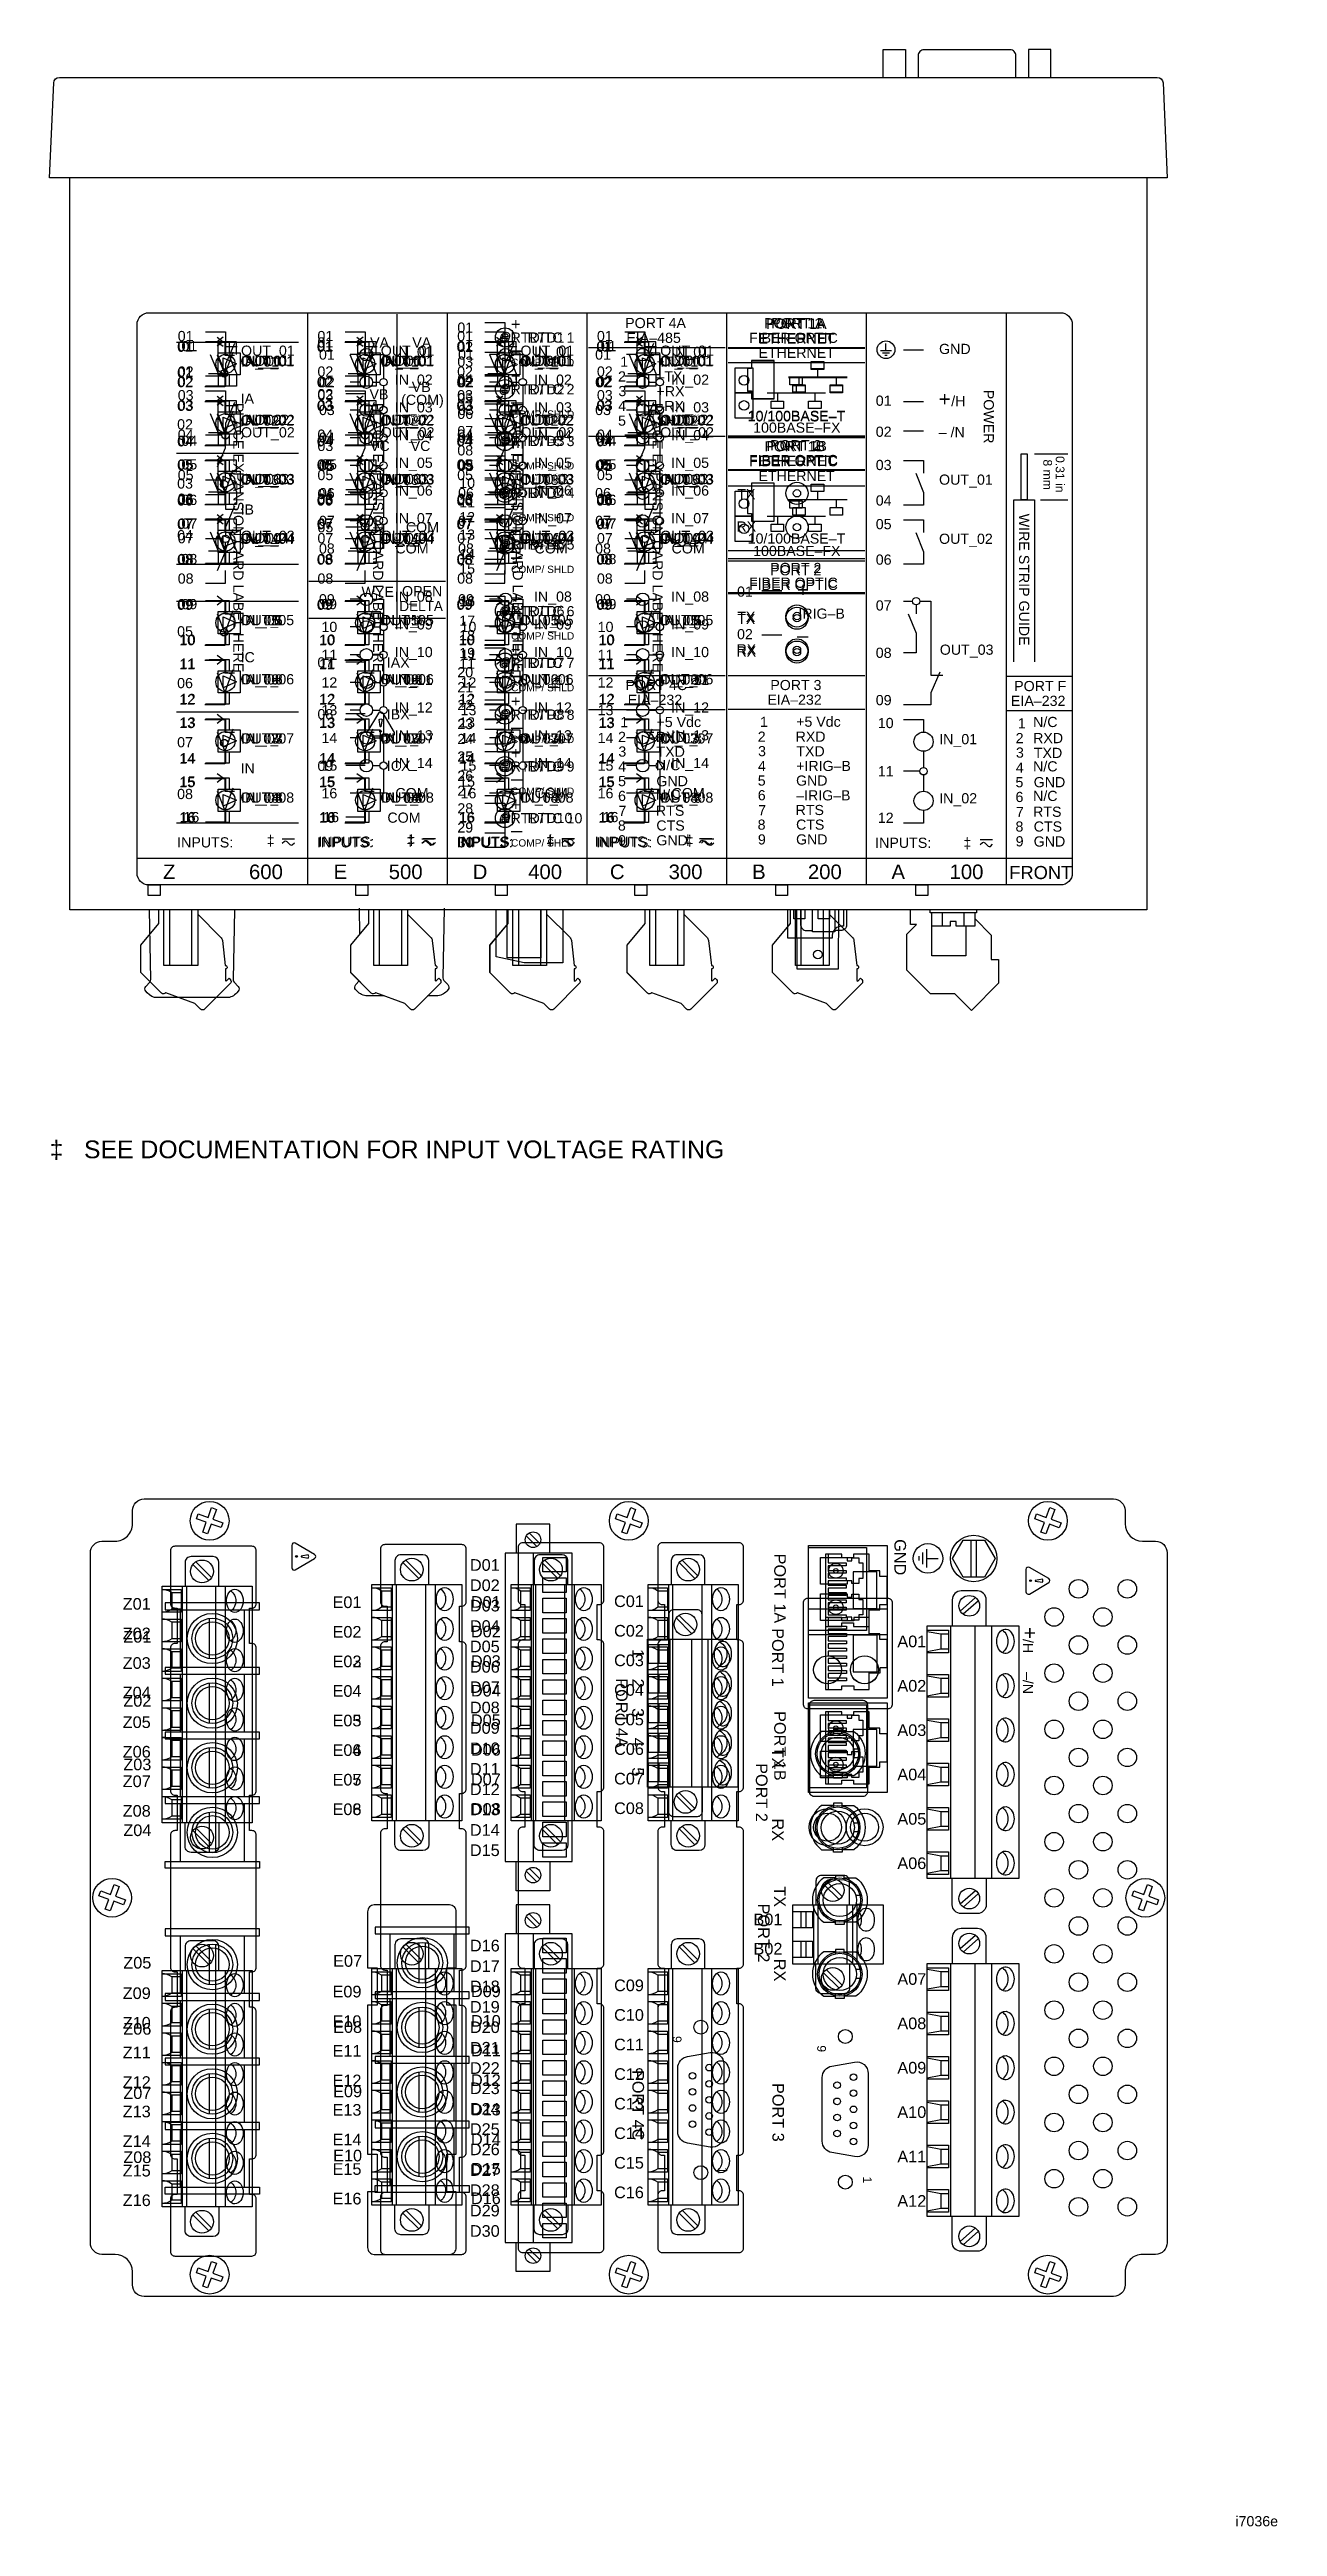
# Model space of a CAD drawing. Extents: x 1 to 23.7, y 0.2 to 17.
# Drawn here: x 15.44 to 23.75, y 0.25 to 17 of the extents above; entities that cross this region are included whole.
import ezdxf
from ezdxf.enums import TextEntityAlignment as Align

# ---------------------------------------------------------------- set-up
doc = ezdxf.new("R2010")
doc.units = 0
doc.header["$MEASUREMENT"] = 0
for name, color, linetype in [('1_01__00__NONE__NO_FO__IRI', 7, 'CONTINUOUS'), ('1_02__01___1__10-100BASE-T', 7, 'CONTINUOUS'), ('1_03__04___1__100BASE-FX__', 7, 'CONTINUOUS'), ('1_04__06___2__10-100BASE-T', 7, 'CONTINUOUS'), ('1_05__08___2__100BASE-FX__', 7, 'CONTINUOUS'), ('1_06__10__NONE__FO__IRIG', 7, 'CONTINUOUS'), ('1_07__11___1__10-100BASE-T', 7, 'CONTINUOUS'), ('1_08__14___1__100BASE-FX__', 7, 'CONTINUOUS'), ('1_09__16___2__10-100BASE-T', 7, 'CONTINUOUS'), ('1_10__18___2__100BASE-FX__', 7, 'CONTINUOUS'), ('2_01__0-__EMPTY', 7, 'CONTINUOUS'), ('2_02__A0__EIA-232_EIA-485', 7, 'CONTINUOUS'), ('2_03__1-___4__DI__4__DO__S', 7, 'CONTINUOUS'), ('2_04__B-___4__DI__4__DO__F', 7, 'CONTINUOUS'), ('2_05__C-___4__DI__3__DO', 7, 'CONTINUOUS'), ('2_06__2X___8__DO__STD_FORM', 7, 'CONTINUOUS'), ('2_07__2A___8__DO__STD_FORM', 7, 'CONTINUOUS'), ('2_08__2B___8__DO__STD__6__', 7, 'CONTINUOUS'), ('2_09__2C___8__DO__STD__2__', 7, 'CONTINUOUS'), ('2_10__3-___8__DI', 7, 'CONTINUOUS'), ('2_11__D-___14__DI', 7, 'CONTINUOUS'), ('2_12__5-___8__AI', 7, 'CONTINUOUS'), ('2_13__6-___4__AI__4__AO', 7, 'CONTINUOUS'), ('3_01__0-__EMPTY', 7, 'CONTINUOUS'), ('3_02__9X__RTD', 7, 'CONTINUOUS'), ('3_03__91__RTD_TC', 7, 'CONTINUOUS'), ('3_04__1-___4__DI__4__DO__S', 7, 'CONTINUOUS'), ('3_05__B-___4__DI__4__DO__F', 7, 'CONTINUOUS'), ('3_06__C-___4__DI__3__DO', 7, 'CONTINUOUS'), ('3_07__2X___8__DO__STD_FORM', 7, 'CONTINUOUS'), ('3_08__2A___8__DO__STD_FORM', 7, 'CONTINUOUS'), ('3_09__2B___8__DO__STD__6__', 7, 'CONTINUOUS'), ('3_10__2C___8__DO__STD__2__', 7, 'CONTINUOUS'), ('3_11__3-___8__DI', 7, 'CONTINUOUS'), ('3_12__D-___14__DI', 7, 'CONTINUOUS'), ('3_13__5-___8__AI', 7, 'CONTINUOUS'), ('3_14__6-___4__AI__4__AO', 7, 'CONTINUOUS'), ('4_01__0-__EMPTY', 7, 'CONTINUOUS'), ('4_02__71___3__AVI', 7, 'CONTINUOUS'), ('4_03__73___3__ACI__3__AVI', 7, 'CONTINUOUS'), ('4_04__74___3__ACI__3__AVI', 7, 'CONTINUOUS'), ('4_05__1-___4__DI__4__DO__S', 7, 'CONTINUOUS'), ('4_06__B-___4__DI__4__DO__F', 7, 'CONTINUOUS'), ('4_07__C-___4__DI__3__DO', 7, 'CONTINUOUS'), ('4_08__2X___8__DO__STD_FORM', 7, 'CONTINUOUS'), ('4_09__2A___8__DO__STD_FORM', 7, 'CONTINUOUS'), ('4_10__2B___8__DO__STD__6__', 7, 'CONTINUOUS'), ('4_11__2C___8__DO__STD__2__', 7, 'CONTINUOUS'), ('4_12__3-___8__DI', 7, 'CONTINUOUS'), ('4_13__D-___14__DI', 7, 'CONTINUOUS'), ('4_14__5-___8__AI', 7, 'CONTINUOUS'), ('4_15__6-___4__AI__4__AO', 7, 'CONTINUOUS'), ('5_01__0-__EMPTY', 7, 'CONTINUOUS'), ('5_02__8-___4__ACI', 7, 'CONTINUOUS'), ('5_03__1-___4__DI__4__DO__S', 7, 'CONTINUOUS'), ('5_04__B-___4__DI__4__DO__F', 7, 'CONTINUOUS'), ('5_05__C-___4__DI__3__DO', 7, 'CONTINUOUS'), ('5_06__2X___8__DO__STD_FORM', 7, 'CONTINUOUS'), ('5_07__2A___8__DO__STD_FORM', 7, 'CONTINUOUS'), ('5_08__2B___8__DO__STD__6__', 7, 'CONTINUOUS'), ('5_09__2C___8__DO__STD__2__', 7, 'CONTINUOUS'), ('5_10__3-___8__DI', 7, 'CONTINUOUS'), ('5_11__5-___8__AI', 7, 'CONTINUOUS'), ('5_12__6-___4__AI__4__AO', 7, 'CONTINUOUS'), ('6_00_____DWG', 7, 'CONTINUOUS')]:
    doc.layers.add(name, color=color, linetype=linetype)
doc.styles.add('ARIAL', font='arial.ttf')

msp = doc.modelspace()

# ---------------------------------------------------------------- texts
at = {"layer": '1_01__00__NONE__NO_FO__IRI', "style": 'ARIAL'}
for s, height, p in [('01', 0.0685, (20.091, 13.3)), ('+', 0.0978, (20.497, 13.299)), ('02', 0.0685, (20.091, 13.012)), ('IRIG–B', 0.0685, (20.506, 13.151)), ('–', 0.0978, (20.496, 12.991)), ('B01', 0.0787, (20.202, 4.315)), ('B01', 0.0787, (20.202, 4.315)), ('B02', 0.0787, (20.202, 4.117)), ('B02', 0.0787, (20.202, 4.117))]:
    msp.add_text(s, height=height, dxfattribs=at).set_placement(p)
for s, p in [('PORT 1', (20.328, 6.324)), ('PORT 1', (20.328, 6.324)), ('PORT 2', (20.218, 5.411)), ('PORT 2', (20.218, 5.411)), ('TX', (20.328, 5.515)), ('TX', (20.328, 5.515)), ('RX', (20.328, 5.037)), ('RX', (20.328, 5.037))]:
    msp.add_text(s, height=0.0787, rotation=270, dxfattribs=at).set_placement(p)
at = {"layer": '1_02__01___1__10-100BASE-T', "style": 'ARIAL'}
for s, height, p in [('ETHERNET', 0.0685, (20.236, 15.015)), ('PORT 1', 0.0685, (20.322, 15.115)), ('10/100BASE–T', 0.06846, (20.163, 14.489)), ('01', 0.0685, (20.091, 13.3)), ('+', 0.0978, (20.497, 13.299)), ('02', 0.0685, (20.091, 13.012)), ('IRIG–B', 0.0685, (20.506, 13.151)), ('–', 0.0978, (20.496, 12.991)), ('B01', 0.0787, (20.202, 4.315)), ('B02', 0.0787, (20.202, 4.117))]:
    msp.add_text(s, height=height, dxfattribs=at).set_placement(p)
for s, p in [('PORT 1', (20.328, 6.324)), ('PORT 2', (20.218, 5.411)), ('TX', (20.328, 5.515)), ('RX', (20.328, 5.037))]:
    msp.add_text(s, height=0.0787, rotation=270, dxfattribs=at).set_placement(p)
at = {"layer": '1_03__04___1__100BASE-FX__', "style": 'ARIAL'}
for s, height, p in [('FIBER OPTIC', 0.06846, (20.172, 15.016)), ('PORT 1A', 0.0685, (20.274, 15.115)), ('ETHERNET', 0.0685, (20.236, 14.915)), ('100BASE–FX', 0.0685, (20.2, 14.409))]:
    msp.add_text(s, height=height, dxfattribs=at).set_placement(p)
for s, p in [('PORT 1A', (20.342, 6.828)), ('PORT 1B', (20.342, 5.763)), ('TX', (20.341, 4.579)), ('PORT 2', (20.232, 4.461)), ('RX', (20.341, 4.088))]:
    msp.add_text(s, height=0.0787, rotation=270, dxfattribs=at).set_placement(p)
at = {"layer": '1_04__06___2__10-100BASE-T', "style": 'ARIAL'}
for s, height, p in [('ETHERNET', 0.0685, (20.236, 15.01)), ('PORT 1A', 0.0685, (20.287, 15.111)), ('10/100BASE–T', 0.06846, (20.163, 14.485)), ('ETHERNET', 0.0685, (20.236, 14.184)), ('PORT 1B', 0.0685, (20.289, 14.285)), ('10/100BASE–T', 0.06846, (20.163, 13.659))]:
    msp.add_text(s, height=height, dxfattribs=at).set_placement(p)
for s, p in [('PORT 1A', (20.342, 6.828)), ('PORT 1B', (20.342, 5.763)), ('TX', (20.341, 4.579)), ('PORT 2', (20.232, 4.461)), ('RX', (20.341, 4.088))]:
    msp.add_text(s, height=0.0787, rotation=270, dxfattribs=at).set_placement(p)
at = {"layer": '1_05__08___2__100BASE-FX__', "style": 'ARIAL'}
for s, height, p in [('FIBER OPTIC', 0.06846, (20.172, 15.016)), ('PORT 1A', 0.0685, (20.274, 15.115)), ('ETHERNET', 0.0685, (20.236, 14.915)), ('100BASE–FX', 0.0685, (20.2, 14.409)), ('FIBER OPTIC', 0.06846, (20.172, 14.182)), ('PORT 1B', 0.0685, (20.276, 14.282)), ('ETHERNET', 0.0685, (20.236, 14.082)), ('100BASE–FX', 0.0685, (20.2, 13.575))]:
    msp.add_text(s, height=height, dxfattribs=at).set_placement(p)
for s, p in [('PORT 1A', (20.342, 6.828)), ('PORT 1B', (20.342, 5.763)), ('TX', (20.341, 4.579)), ('PORT 2', (20.232, 4.461)), ('RX', (20.341, 4.088))]:
    msp.add_text(s, height=0.0787, rotation=270, dxfattribs=at).set_placement(p)
at = {"layer": '1_06__10__NONE__FO__IRIG', "style": 'ARIAL'}
for s, height, p in [('FIBER OPTIC', 0.06846, (20.172, 14.19)), ('PORT 2', 0.0685, (20.315, 14.29)), ('TX', 0.0685, (20.092, 13.959)), ('RX', 0.0685, (20.087, 13.74)), ('01', 0.0685, (20.091, 13.3)), ('+', 0.0978, (20.497, 13.299)), ('02', 0.0685, (20.091, 13.012)), ('IRIG–B', 0.0685, (20.506, 13.151)), ('–', 0.0978, (20.496, 12.991)), ('B01', 0.0787, (20.202, 4.315)), ('B01', 0.0787, (20.202, 4.315)), ('B02', 0.0787, (20.202, 4.117)), ('B02', 0.0787, (20.202, 4.117))]:
    msp.add_text(s, height=height, dxfattribs=at).set_placement(p)
for s, p in [('PORT 1', (20.328, 6.324)), ('PORT 1', (20.328, 6.324)), ('PORT 2', (20.218, 5.411)), ('PORT 2', (20.218, 5.411)), ('TX', (20.328, 5.515)), ('TX', (20.328, 5.515)), ('RX', (20.328, 5.037)), ('RX', (20.328, 5.037))]:
    msp.add_text(s, height=0.0787, rotation=270, dxfattribs=at).set_placement(p)
at = {"layer": '1_07__11___1__10-100BASE-T', "style": 'ARIAL'}
for s, height, p in [('ETHERNET', 0.0685, (20.236, 15.015)), ('PORT 1', 0.0685, (20.322, 15.115)), ('10/100BASE–T', 0.06846, (20.163, 14.489)), ('FIBER OPTIC', 0.06846, (20.172, 14.19)), ('PORT 2', 0.0685, (20.315, 14.29)), ('TX', 0.0685, (20.092, 13.959)), ('RX', 0.0685, (20.087, 13.74)), ('01', 0.0685, (20.091, 13.3)), ('+', 0.0978, (20.497, 13.299)), ('02', 0.0685, (20.091, 13.012)), ('IRIG–B', 0.0685, (20.506, 13.151)), ('–', 0.0978, (20.496, 12.991)), ('B01', 0.0787, (20.202, 4.315)), ('B01', 0.0787, (20.202, 4.315)), ('B02', 0.0787, (20.202, 4.117)), ('B02', 0.0787, (20.202, 4.117))]:
    msp.add_text(s, height=height, dxfattribs=at).set_placement(p)
for s, p in [('PORT 1', (20.328, 6.324)), ('PORT 2', (20.218, 5.411)), ('PORT 2', (20.218, 5.411)), ('TX', (20.328, 5.515)), ('TX', (20.328, 5.515)), ('RX', (20.328, 5.037)), ('RX', (20.328, 5.037))]:
    msp.add_text(s, height=0.0787, rotation=270, dxfattribs=at).set_placement(p)
at = {"layer": '1_08__14___1__100BASE-FX__', "style": 'ARIAL'}
for s, height, p in [('FIBER OPTIC', 0.06846, (20.172, 15.016)), ('PORT 1A', 0.0685, (20.274, 15.115)), ('ETHERNET', 0.0685, (20.236, 14.915)), ('100BASE–FX', 0.0685, (20.2, 14.409)), ('FIBER OPTIC', 0.06846, (20.172, 13.345)), ('PORT 2', 0.0685, (20.315, 13.444)), ('TX', 0.0685, (20.092, 13.114)), ('RX', 0.0685, (20.087, 12.895))]:
    msp.add_text(s, height=height, dxfattribs=at).set_placement(p)
for s, p in [('PORT 1A', (20.342, 6.828)), ('PORT 1B', (20.342, 5.763)), ('TX', (20.341, 4.579)), ('PORT 2', (20.232, 4.461)), ('RX', (20.341, 4.088))]:
    msp.add_text(s, height=0.0787, rotation=270, dxfattribs=at).set_placement(p)
at = {"layer": '1_09__16___2__10-100BASE-T', "style": 'ARIAL'}
for s, height, p in [('ETHERNET', 0.0685, (20.236, 15.01)), ('PORT 1A', 0.0685, (20.287, 15.111)), ('10/100BASE–T', 0.06846, (20.163, 14.485)), ('ETHERNET', 0.0685, (20.236, 14.184)), ('PORT 1B', 0.0685, (20.289, 14.285)), ('10/100BASE–T', 0.06846, (20.163, 13.659)), ('FIBER OPTIC', 0.06846, (20.172, 13.36)), ('PORT 2', 0.0685, (20.315, 13.46)), ('TX', 0.0685, (20.092, 13.129)), ('RX', 0.0685, (20.087, 12.91))]:
    msp.add_text(s, height=height, dxfattribs=at).set_placement(p)
for s, p in [('PORT 1A', (20.342, 6.828)), ('PORT 1B', (20.342, 5.763)), ('TX', (20.341, 4.579)), ('PORT 2', (20.232, 4.461)), ('RX', (20.341, 4.088))]:
    msp.add_text(s, height=0.0787, rotation=270, dxfattribs=at).set_placement(p)
at = {"layer": '1_10__18___2__100BASE-FX__', "style": 'ARIAL'}
for s, height, p in [('FIBER OPTIC', 0.06846, (20.172, 15.016)), ('PORT 1A', 0.0685, (20.274, 15.115)), ('ETHERNET', 0.0685, (20.236, 14.915)), ('100BASE–FX', 0.0685, (20.2, 14.409)), ('FIBER OPTIC', 0.06846, (20.172, 14.182)), ('PORT 1B', 0.0685, (20.276, 14.282)), ('ETHERNET', 0.0685, (20.236, 14.082)), ('100BASE–FX', 0.0685, (20.2, 13.575)), ('FIBER OPTIC', 0.06846, (20.172, 13.345)), ('PORT 2', 0.0685, (20.315, 13.444)), ('TX', 0.0685, (20.092, 13.114)), ('RX', 0.0685, (20.087, 12.895))]:
    msp.add_text(s, height=height, dxfattribs=at).set_placement(p)
for s, p in [('PORT 1A', (20.342, 6.828)), ('PORT 1B', (20.342, 5.763)), ('TX', (20.341, 4.579)), ('PORT 2', (20.232, 4.461)), ('RX', (20.341, 4.088))]:
    msp.add_text(s, height=0.0787, rotation=270, dxfattribs=at).set_placement(p)
at = {"layer": '2_01__0-__EMPTY', "style": 'ARIAL'}
msp.add_text('PLACE EXPANSION CARD LABEL HERE', height=0.06883, rotation=270, dxfattribs=at).set_placement((19.519, 14.611))
for s, p in [('C01', (19.259, 6.467)), ('C02', (19.259, 6.267)), ('C03', (19.259, 6.067)), ('C04', (19.259, 5.867)), ('C05', (19.259, 5.667)), ('C06', (19.259, 5.467)), ('C07', (19.259, 5.267)), ('C08', (19.259, 5.067)), ('C09', (19.259, 3.869)), ('C10', (19.259, 3.669)), ('C11', (19.259, 3.469)), ('C12', (19.259, 3.269)), ('C13', (19.259, 3.069)), ('C14', (19.259, 2.869)), ('C15', (19.259, 2.669)), ('C16', (19.259, 2.469))]:
    msp.add_text(s, height=0.0787, dxfattribs=at).set_placement(p)
at = {"layer": '2_02__A0__EIA-232_EIA-485', "style": 'ARIAL'}
for s, p in [('PORT 4A', (19.334, 15.116)), ('EIA–485', (19.342, 15.016)), ('1', (19.301, 14.855)), ('+TX', (19.546, 14.855)), ('2', (19.286, 14.755)), ('–TX', (19.545, 14.755)), ('4', (19.287, 14.555)), ('3', (19.288, 14.656)), ('–RX', (19.545, 14.555)), ('+RX', (19.546, 14.655)), ('5', (19.286, 14.456)), ('SHLD', (19.546, 14.456)), ('PORT 4C', (19.337, 12.668)), ('EIA–232', (19.351, 12.568)), ('1', (19.301, 12.417)), ('+5 Vdc', (19.546, 12.418)), ('2', (19.286, 12.317)), ('3', (19.288, 12.218)), ('TXD', (19.546, 12.217)), ('RXD', (19.542, 12.317)), ('4', (19.287, 12.117)), ('5', (19.286, 12.018)), ('N/C', (19.542, 12.126)), ('GND', (19.545, 12.018)), ('6', (19.286, 11.918)), ('N/C', (19.542, 11.926)), ('8', (19.285, 11.718)), ('7', (19.289, 11.817)), ('RTS', (19.542, 11.818)), ('CTS', (19.545, 11.718)), ('9', (19.287, 11.618)), ('GND', (19.545, 11.618))]:
    msp.add_text(s, height=0.0688, dxfattribs=at).set_placement(p)
for s, p in [('1', (19.382, 6.183)), ('PORT 4A', (19.272, 5.985)), ('2', (19.382, 5.983)), ('3', (19.382, 5.783)), ('4', (19.382, 5.583)), ('5', (19.382, 5.383)), ('PORT 4C', (19.383, 3.336))]:
    msp.add_text(s, height=0.0787, rotation=270, dxfattribs=at).set_placement(p)
for s, p in [('9', (19.656, 3.543)), ('1', (19.965, 2.657))]:
    msp.add_text(s, height=0.059, rotation=270, dxfattribs=at).set_placement(p, align=Align.CENTER)
at = {"layer": '2_03__1-___4__DI__4__DO__S', "style": 'ARIAL'}
for s, height, p in [('01', 0.0688, (19.143, 14.96)), ('OUT_01', 0.0688, (19.571, 14.861)), ('02', 0.0688, (19.143, 14.72)), ('03', 0.0688, (19.143, 14.56)), ('OUT_02', 0.0688, (19.571, 14.461)), ('04', 0.0688, (19.143, 14.32)), ('05', 0.0688, (19.143, 14.16)), ('OUT_03', 0.0688, (19.571, 14.061)), ('06', 0.0688, (19.143, 13.92)), ('07', 0.0688, (19.143, 13.76)), ('08', 0.0688, (19.143, 13.52)), ('OUT_04', 0.0688, (19.571, 13.661)), ('09', 0.0688, (19.143, 13.215)), ('IN_01', 0.0688, (19.572, 13.106)), ('10', 0.0688, (19.157, 12.975)), ('11', 0.0688, (19.157, 12.813)), ('IN_02', 0.0688, (19.572, 12.706)), ('12', 0.0688, (19.157, 12.574)), ('13', 0.0688, (19.157, 12.415)), ('14', 0.0688, (19.157, 12.174)), ('IN_03', 0.0688, (19.572, 12.306)), ('15', 0.0688, (19.157, 12.015)), ('IN_04', 0.0688, (19.572, 11.906)), ('16', 0.0688, (19.157, 11.775)), ('INPUTS:', 0.0688, (19.139, 11.604)), ('‡', 0.0688, (19.744, 11.617)), ('‡', 0.0688, (19.744, 11.617)), ('C01', 0.0787, (19.259, 6.467)), ('C02', 0.0787, (19.259, 6.267)), ('C03', 0.0787, (19.259, 6.067)), ('C04', 0.0787, (19.259, 5.867)), ('C05', 0.0787, (19.259, 5.667)), ('C06', 0.0787, (19.259, 5.467)), ('C07', 0.0787, (19.259, 5.267)), ('C08', 0.0787, (19.259, 5.067)), ('C09', 0.0787, (19.259, 3.869)), ('C10', 0.0787, (19.259, 3.669)), ('C11', 0.0787, (19.259, 3.469)), ('C12', 0.0787, (19.259, 3.269)), ('C13', 0.0787, (19.259, 3.069)), ('C14', 0.0787, (19.259, 2.869)), ('C15', 0.0787, (19.259, 2.669)), ('C16', 0.0787, (19.259, 2.469))]:
    msp.add_text(s, height=height, dxfattribs=at).set_placement(p)
at = {"layer": '2_04__B-___4__DI__4__DO__F', "style": 'ARIAL'}
for s, height, p in [('01', 0.0688, (19.139, 14.956)), ('OUT_01', 0.0688, (19.567, 14.857)), ('02', 0.0688, (19.139, 14.716)), ('03', 0.0688, (19.139, 14.556)), ('OUT_02', 0.0688, (19.567, 14.457)), ('04', 0.0688, (19.139, 14.316)), ('05', 0.0688, (19.139, 14.156)), ('OUT_03', 0.0688, (19.567, 14.057)), ('06', 0.0688, (19.139, 13.916)), ('07', 0.0688, (19.139, 13.756)), ('08', 0.0688, (19.139, 13.516)), ('OUT_04', 0.0688, (19.567, 13.657)), ('09', 0.0688, (19.143, 13.215)), ('IN_01', 0.0688, (19.572, 13.106)), ('10', 0.0688, (19.157, 12.975)), ('11', 0.0688, (19.157, 12.813)), ('IN_02', 0.0688, (19.572, 12.706)), ('12', 0.0688, (19.157, 12.574)), ('13', 0.0688, (19.157, 12.415)), ('14', 0.0688, (19.157, 12.174)), ('IN_03', 0.0688, (19.572, 12.306)), ('15', 0.0688, (19.157, 12.015)), ('IN_04', 0.0688, (19.572, 11.906)), ('16', 0.0688, (19.157, 11.775)), ('INPUTS:', 0.0688, (19.139, 11.604)), ('‡', 0.0688, (19.744, 11.617)), ('C01', 0.0787, (19.259, 6.467)), ('C02', 0.0787, (19.259, 6.267)), ('C03', 0.0787, (19.259, 6.067)), ('C04', 0.0787, (19.259, 5.867)), ('C05', 0.0787, (19.259, 5.667)), ('C06', 0.0787, (19.259, 5.467)), ('C07', 0.0787, (19.259, 5.267)), ('C08', 0.0787, (19.259, 5.067)), ('C09', 0.0787, (19.259, 3.869)), ('C10', 0.0787, (19.259, 3.669)), ('C11', 0.0787, (19.259, 3.469)), ('C12', 0.0787, (19.259, 3.269)), ('C13', 0.0787, (19.259, 3.069)), ('C14', 0.0787, (19.259, 2.869)), ('C15', 0.0787, (19.259, 2.669)), ('C16', 0.0787, (19.259, 2.469))]:
    msp.add_text(s, height=height, dxfattribs=at).set_placement(p)
at = {"layer": '2_05__C-___4__DI__3__DO', "style": 'ARIAL'}
for s, height, p in [('01', 0.0688, (19.143, 15.028)), ('OUT_01', 0.0688, (19.571, 14.929)), ('02', 0.0688, (19.143, 14.788)), ('03', 0.0688, (19.143, 14.628)), ('04', 0.0688, (19.143, 14.361)), ('OUT_02', 0.0688, (19.571, 14.377)), ('05', 0.0688, (19.143, 14.088)), ('06', 0.0688, (19.143, 13.928)), ('OUT_03', 0.0688, (19.571, 13.677)), ('07', 0.0688, (19.143, 13.661)), ('08', 0.0688, (19.143, 13.388)), ('09', 0.0688, (19.143, 13.215)), ('IN_01', 0.0688, (19.572, 13.106)), ('10', 0.0688, (19.157, 12.975)), ('11', 0.0688, (19.157, 12.813)), ('IN_02', 0.0688, (19.572, 12.706)), ('12', 0.0688, (19.157, 12.574)), ('13', 0.0688, (19.157, 12.415)), ('14', 0.0688, (19.157, 12.174)), ('IN_03', 0.0688, (19.572, 12.306)), ('15', 0.0688, (19.157, 12.015)), ('IN_04', 0.0688, (19.572, 11.906)), ('16', 0.0688, (19.157, 11.775)), ('INPUTS:', 0.0688, (19.139, 11.604)), ('‡', 0.0688, (19.744, 11.617)), ('C01', 0.0787, (19.259, 6.467)), ('C02', 0.0787, (19.259, 6.267)), ('C03', 0.0787, (19.259, 6.067)), ('C04', 0.0787, (19.259, 5.867)), ('C05', 0.0787, (19.259, 5.667)), ('C06', 0.0787, (19.259, 5.467)), ('C07', 0.0787, (19.259, 5.267)), ('C08', 0.0787, (19.259, 5.067)), ('C09', 0.0787, (19.259, 3.869)), ('C10', 0.0787, (19.259, 3.669)), ('C11', 0.0787, (19.259, 3.469)), ('C12', 0.0787, (19.259, 3.269)), ('C13', 0.0787, (19.259, 3.069)), ('C14', 0.0787, (19.259, 2.869)), ('C15', 0.0787, (19.259, 2.669)), ('C16', 0.0787, (19.259, 2.469))]:
    msp.add_text(s, height=height, dxfattribs=at).set_placement(p)
at = {"layer": '2_06__2X___8__DO__STD_FORM', "style": 'ARIAL'}
for s, height, p in [('01', 0.0688, (19.139, 14.956)), ('OUT_01', 0.0688, (19.567, 14.857)), ('02', 0.0688, (19.139, 14.716)), ('03', 0.0688, (19.139, 14.556)), ('OUT_02', 0.0688, (19.567, 14.457)), ('04', 0.0688, (19.139, 14.316)), ('05', 0.0688, (19.139, 14.156)), ('OUT_03', 0.0688, (19.567, 14.057)), ('06', 0.0688, (19.139, 13.916)), ('07', 0.0688, (19.139, 13.756)), ('08', 0.0688, (19.139, 13.516)), ('OUT_04', 0.0688, (19.567, 13.657)), ('09', 0.0688, (19.139, 13.211)), ('OUT_05', 0.0688, (19.567, 13.107)), ('10', 0.0688, (19.153, 12.971)), ('11', 0.0688, (19.153, 12.809)), ('OUT_06', 0.0688, (19.567, 12.707)), ('12', 0.0688, (19.153, 12.57)), ('13', 0.0688, (19.153, 12.411)), ('14', 0.0688, (19.153, 12.17)), ('OUT_07', 0.0688, (19.567, 12.307)), ('15', 0.0688, (19.153, 12.011)), ('OUT_08', 0.0688, (19.567, 11.907)), ('16', 0.0688, (19.153, 11.771)), ('C01', 0.0787, (19.259, 6.467)), ('C02', 0.0787, (19.259, 6.267)), ('C03', 0.0787, (19.259, 6.067)), ('C04', 0.0787, (19.259, 5.867)), ('C05', 0.0787, (19.259, 5.667)), ('C06', 0.0787, (19.259, 5.467)), ('C07', 0.0787, (19.259, 5.267)), ('C08', 0.0787, (19.259, 5.067)), ('C09', 0.0787, (19.259, 3.869)), ('C10', 0.0787, (19.259, 3.669)), ('C11', 0.0787, (19.259, 3.469)), ('C12', 0.0787, (19.259, 3.269)), ('C13', 0.0787, (19.259, 3.069)), ('C14', 0.0787, (19.259, 2.869)), ('C15', 0.0787, (19.259, 2.669)), ('C16', 0.0787, (19.259, 2.469))]:
    msp.add_text(s, height=height, dxfattribs=at).set_placement(p)
at = {"layer": '2_07__2A___8__DO__STD_FORM', "style": 'ARIAL'}
for s, height, p in [('01', 0.0688, (19.139, 14.956)), ('OUT_01', 0.0688, (19.567, 14.857)), ('02', 0.0688, (19.139, 14.716)), ('03', 0.0688, (19.139, 14.556)), ('OUT_02', 0.0688, (19.567, 14.457)), ('04', 0.0688, (19.139, 14.316)), ('05', 0.0688, (19.139, 14.156)), ('OUT_03', 0.0688, (19.567, 14.057)), ('06', 0.0688, (19.139, 13.916)), ('07', 0.0688, (19.139, 13.756)), ('08', 0.0688, (19.139, 13.516)), ('OUT_04', 0.0688, (19.567, 13.657)), ('09', 0.0688, (19.139, 13.211)), ('OUT_05', 0.0688, (19.567, 13.107)), ('10', 0.0688, (19.153, 12.971)), ('11', 0.0688, (19.153, 12.809)), ('OUT_06', 0.0688, (19.567, 12.707)), ('12', 0.0688, (19.153, 12.57)), ('13', 0.0688, (19.153, 12.411)), ('14', 0.0688, (19.153, 12.17)), ('OUT_07', 0.0688, (19.567, 12.307)), ('15', 0.0688, (19.153, 12.011)), ('OUT_08', 0.0688, (19.567, 11.907)), ('16', 0.0688, (19.153, 11.771)), ('C01', 0.0787, (19.259, 6.467)), ('C02', 0.0787, (19.259, 6.267)), ('C03', 0.0787, (19.259, 6.067)), ('C04', 0.0787, (19.259, 5.867)), ('C05', 0.0787, (19.259, 5.667)), ('C06', 0.0787, (19.259, 5.467)), ('C07', 0.0787, (19.259, 5.267)), ('C08', 0.0787, (19.259, 5.067)), ('C09', 0.0787, (19.259, 3.869)), ('C10', 0.0787, (19.259, 3.669)), ('C11', 0.0787, (19.259, 3.469)), ('C12', 0.0787, (19.259, 3.269)), ('C13', 0.0787, (19.259, 3.069)), ('C14', 0.0787, (19.259, 2.869)), ('C15', 0.0787, (19.259, 2.669)), ('C16', 0.0787, (19.259, 2.469))]:
    msp.add_text(s, height=height, dxfattribs=at).set_placement(p)
at = {"layer": '2_08__2B___8__DO__STD__6__', "style": 'ARIAL'}
for s, height, p in [('01', 0.0688, (19.139, 14.956)), ('OUT_01', 0.0688, (19.567, 14.857)), ('02', 0.0688, (19.139, 14.716)), ('03', 0.0688, (19.139, 14.556)), ('OUT_02', 0.0688, (19.567, 14.457)), ('04', 0.0688, (19.139, 14.316)), ('05', 0.0688, (19.139, 14.156)), ('OUT_03', 0.0688, (19.567, 14.057)), ('06', 0.0688, (19.139, 13.916)), ('07', 0.0688, (19.139, 13.756)), ('08', 0.0688, (19.139, 13.516)), ('OUT_04', 0.0688, (19.567, 13.657)), ('09', 0.0688, (19.139, 13.211)), ('OUT_05', 0.0688, (19.567, 13.107)), ('10', 0.0688, (19.153, 12.971)), ('11', 0.0688, (19.153, 12.809)), ('OUT_06', 0.0688, (19.567, 12.707)), ('12', 0.0688, (19.153, 12.57)), ('13', 0.0688, (19.153, 12.411)), ('14', 0.0688, (19.153, 12.17)), ('OUT_07', 0.0688, (19.567, 12.307)), ('15', 0.0688, (19.153, 12.011)), ('OUT_08', 0.0688, (19.567, 11.907)), ('16', 0.0688, (19.153, 11.771)), ('C01', 0.0787, (19.259, 6.467)), ('C02', 0.0787, (19.259, 6.267)), ('C03', 0.0787, (19.259, 6.067)), ('C04', 0.0787, (19.259, 5.867)), ('C05', 0.0787, (19.259, 5.667)), ('C06', 0.0787, (19.259, 5.467)), ('C07', 0.0787, (19.259, 5.267)), ('C08', 0.0787, (19.259, 5.067)), ('C09', 0.0787, (19.259, 3.869)), ('C10', 0.0787, (19.259, 3.669)), ('C11', 0.0787, (19.259, 3.469)), ('C12', 0.0787, (19.259, 3.269)), ('C13', 0.0787, (19.259, 3.069)), ('C14', 0.0787, (19.259, 2.869)), ('C15', 0.0787, (19.259, 2.669)), ('C16', 0.0787, (19.259, 2.469))]:
    msp.add_text(s, height=height, dxfattribs=at).set_placement(p)
at = {"layer": '2_09__2C___8__DO__STD__2__', "style": 'ARIAL'}
for s, height, p in [('01', 0.0688, (19.139, 14.956)), ('OUT_01', 0.0688, (19.567, 14.857)), ('02', 0.0688, (19.139, 14.716)), ('03', 0.0688, (19.139, 14.556)), ('OUT_02', 0.0688, (19.567, 14.457)), ('04', 0.0688, (19.139, 14.316)), ('05', 0.0688, (19.139, 14.156)), ('OUT_03', 0.0688, (19.567, 14.057)), ('06', 0.0688, (19.139, 13.916)), ('07', 0.0688, (19.139, 13.756)), ('08', 0.0688, (19.139, 13.516)), ('OUT_04', 0.0688, (19.567, 13.657)), ('09', 0.0688, (19.139, 13.211)), ('OUT_05', 0.0688, (19.567, 13.107)), ('10', 0.0688, (19.153, 12.971)), ('11', 0.0688, (19.153, 12.809)), ('OUT_06', 0.0688, (19.567, 12.707)), ('12', 0.0688, (19.153, 12.57)), ('13', 0.0688, (19.153, 12.411)), ('14', 0.0688, (19.153, 12.17)), ('OUT_07', 0.0688, (19.567, 12.307)), ('15', 0.0688, (19.153, 12.011)), ('OUT_08', 0.0688, (19.567, 11.907)), ('16', 0.0688, (19.153, 11.771)), ('C01', 0.0787, (19.259, 6.467)), ('C02', 0.0787, (19.259, 6.267)), ('C03', 0.0787, (19.259, 6.067)), ('C04', 0.0787, (19.259, 5.867)), ('C05', 0.0787, (19.259, 5.667)), ('C06', 0.0787, (19.259, 5.467)), ('C07', 0.0787, (19.259, 5.267)), ('C08', 0.0787, (19.259, 5.067)), ('C09', 0.0787, (19.259, 3.869)), ('C10', 0.0787, (19.259, 3.669)), ('C11', 0.0787, (19.259, 3.469)), ('C12', 0.0787, (19.259, 3.269)), ('C13', 0.0787, (19.259, 3.069)), ('C14', 0.0787, (19.259, 2.869)), ('C15', 0.0787, (19.259, 2.669)), ('C16', 0.0787, (19.259, 2.469))]:
    msp.add_text(s, height=height, dxfattribs=at).set_placement(p)
at = {"layer": '2_10__3-___8__DI', "style": 'ARIAL'}
for s, height, p in [('01', 0.0688, (19.143, 14.96)), ('IN_01', 0.0688, (19.572, 14.856)), ('02', 0.0688, (19.143, 14.72)), ('03', 0.0688, (19.143, 14.56)), ('IN_02', 0.0688, (19.572, 14.456)), ('04', 0.0688, (19.143, 14.32)), ('05', 0.0688, (19.143, 14.16)), ('IN_03', 0.0688, (19.572, 14.056)), ('06', 0.0688, (19.143, 13.92)), ('07', 0.0688, (19.143, 13.76)), ('08', 0.0688, (19.143, 13.52)), ('IN_04', 0.0688, (19.572, 13.656)), ('09', 0.0688, (19.143, 13.215)), ('IN_05', 0.0688, (19.572, 13.106)), ('10', 0.0688, (19.157, 12.975)), ('11', 0.0688, (19.157, 12.813)), ('IN_06', 0.0688, (19.572, 12.706)), ('12', 0.0688, (19.157, 12.574)), ('13', 0.0688, (19.157, 12.415)), ('14', 0.0688, (19.157, 12.174)), ('IN_07', 0.0688, (19.572, 12.306)), ('15', 0.0688, (19.157, 12.015)), ('IN_08', 0.0688, (19.572, 11.906)), ('16', 0.0688, (19.157, 11.775)), ('INPUTS:', 0.0688, (19.139, 11.604)), ('‡', 0.0688, (19.744, 11.617)), ('C01', 0.0787, (19.259, 6.467)), ('C02', 0.0787, (19.259, 6.267)), ('C03', 0.0787, (19.259, 6.067)), ('C04', 0.0787, (19.259, 5.867)), ('C05', 0.0787, (19.259, 5.667)), ('C06', 0.0787, (19.259, 5.467)), ('C07', 0.0787, (19.259, 5.267)), ('C08', 0.0787, (19.259, 5.067)), ('C09', 0.0787, (19.259, 3.869)), ('C10', 0.0787, (19.259, 3.669)), ('C11', 0.0787, (19.259, 3.469)), ('C12', 0.0787, (19.259, 3.269)), ('C13', 0.0787, (19.259, 3.069)), ('C14', 0.0787, (19.259, 2.869)), ('C15', 0.0787, (19.259, 2.669)), ('C16', 0.0787, (19.259, 2.469))]:
    msp.add_text(s, height=height, dxfattribs=at).set_placement(p)
at = {"layer": '2_11__D-___14__DI', "style": 'ARIAL'}
for s, height, p in [('01', 0.0688, (19.131, 14.903)), ('IN_01', 0.0688, (19.645, 14.921)), ('02', 0.0688, (19.131, 14.716)), ('IN_02', 0.0688, (19.645, 14.733)), ('03', 0.0688, (19.131, 14.528)), ('IN_03', 0.0688, (19.645, 14.546)), ('04', 0.0688, (19.131, 14.341)), ('IN_04', 0.0688, (19.645, 14.358)), ('IN_05', 0.0688, (19.645, 14.171)), ('05', 0.0688, (19.131, 14.153)), ('06', 0.0688, (19.131, 13.966)), ('IN_06', 0.0688, (19.645, 13.983)), ('07', 0.0688, (19.131, 13.778)), ('IN_07', 0.0688, (19.645, 13.796)), ('08', 0.0688, (19.131, 13.591)), ('COM', 0.0688, (19.648, 13.592)), ('09', 0.0688, (19.131, 13.248)), ('IN_08', 0.0688, (19.645, 13.266)), ('10', 0.0688, (19.148, 13.061)), ('IN_09', 0.0688, (19.645, 13.078)), ('11', 0.0688, (19.148, 12.872)), ('IN_10', 0.0688, (19.645, 12.891)), ('12', 0.0688, (19.148, 12.685)), ('IN_11', 0.0688, (19.645, 12.703)), ('13', 0.0688, (19.148, 12.498)), ('IN_12', 0.0688, (19.645, 12.516)), ('IN_13', 0.0688, (19.645, 12.328)), ('14', 0.0688, (19.148, 12.31)), ('15', 0.0688, (19.148, 12.123)), ('IN_14', 0.0688, (19.645, 12.141)), ('16', 0.0688, (19.148, 11.936)), ('COM', 0.0688, (19.648, 11.937)), ('INPUTS:', 0.0688, (19.127, 11.609)), ('‡', 0.0688, (19.731, 11.62)), ('C01', 0.0787, (19.259, 6.467)), ('C02', 0.0787, (19.259, 6.267)), ('C03', 0.0787, (19.259, 6.067)), ('C04', 0.0787, (19.259, 5.867)), ('C05', 0.0787, (19.259, 5.667)), ('C06', 0.0787, (19.259, 5.467)), ('C07', 0.0787, (19.259, 5.267)), ('C08', 0.0787, (19.259, 5.067)), ('C09', 0.0787, (19.259, 3.869)), ('C10', 0.0787, (19.259, 3.669)), ('C11', 0.0787, (19.259, 3.469)), ('C12', 0.0787, (19.259, 3.269)), ('C13', 0.0787, (19.259, 3.069)), ('C14', 0.0787, (19.259, 2.869)), ('C15', 0.0787, (19.259, 2.669)), ('C16', 0.0787, (19.259, 2.469))]:
    msp.add_text(s, height=height, dxfattribs=at).set_placement(p)
at = {"layer": '2_12__5-___8__AI', "style": 'ARIAL'}
for s, height, p in [('01', 0.0688, (19.168, 14.96)), ('AI_01', 0.0688, (19.597, 14.861)), ('02', 0.0688, (19.168, 14.72)), ('03', 0.0688, (19.168, 14.56)), ('AI_02', 0.0688, (19.597, 14.461)), ('04', 0.0688, (19.168, 14.32)), ('05', 0.0688, (19.168, 14.16)), ('AI_03', 0.0688, (19.597, 14.061)), ('06', 0.0688, (19.168, 13.92)), ('07', 0.0688, (19.168, 13.76)), ('08', 0.0688, (19.168, 13.52)), ('AI_04', 0.0688, (19.597, 13.661)), ('09', 0.0688, (19.168, 13.215)), ('AI_05', 0.0688, (19.602, 13.106)), ('10', 0.0688, (19.182, 12.975)), ('11', 0.0688, (19.182, 12.814)), ('AI_06', 0.0688, (19.602, 12.706)), ('12', 0.0688, (19.182, 12.574)), ('13', 0.0688, (19.182, 12.415)), ('14', 0.0688, (19.182, 12.174)), ('AI_07', 0.0688, (19.602, 12.306)), ('15', 0.0688, (19.182, 12.015)), ('AI_08', 0.0688, (19.602, 11.906)), ('16', 0.0688, (19.182, 11.775)), ('C01', 0.0787, (19.259, 6.467)), ('C02', 0.0787, (19.259, 6.267)), ('C03', 0.0787, (19.259, 6.067)), ('C04', 0.0787, (19.259, 5.867)), ('C05', 0.0787, (19.259, 5.667)), ('C06', 0.0787, (19.259, 5.467)), ('C07', 0.0787, (19.259, 5.267)), ('C08', 0.0787, (19.259, 5.067)), ('C09', 0.0787, (19.259, 3.869)), ('C10', 0.0787, (19.259, 3.669)), ('C11', 0.0787, (19.259, 3.469)), ('C12', 0.0787, (19.259, 3.269)), ('C13', 0.0787, (19.259, 3.069)), ('C14', 0.0787, (19.259, 2.869)), ('C15', 0.0787, (19.259, 2.669)), ('C16', 0.0787, (19.259, 2.469))]:
    msp.add_text(s, height=height, dxfattribs=at).set_placement(p)
at = {"layer": '2_13__6-___4__AI__4__AO', "style": 'ARIAL'}
for s, height, p in [('01', 0.0688, (19.168, 14.96)), ('AO_01', 0.0688, (19.597, 14.861)), ('02', 0.0688, (19.168, 14.72)), ('03', 0.0688, (19.168, 14.56)), ('AO_02', 0.0688, (19.597, 14.461)), ('04', 0.0688, (19.168, 14.32)), ('05', 0.0688, (19.168, 14.16)), ('AO_03', 0.0688, (19.597, 14.061)), ('06', 0.0688, (19.168, 13.92)), ('07', 0.0688, (19.168, 13.76)), ('08', 0.0688, (19.168, 13.52)), ('AO_04', 0.0688, (19.597, 13.661)), ('09', 0.0688, (19.168, 13.215)), ('AI_01', 0.0688, (19.602, 13.106)), ('10', 0.0688, (19.182, 12.975)), ('11', 0.0688, (19.182, 12.814)), ('AI_02', 0.0688, (19.602, 12.706)), ('12', 0.0688, (19.182, 12.574)), ('13', 0.0688, (19.182, 12.415)), ('14', 0.0688, (19.182, 12.174)), ('AI_03', 0.0688, (19.602, 12.306)), ('15', 0.0688, (19.182, 12.015)), ('AI_04', 0.0688, (19.602, 11.906)), ('16', 0.0688, (19.182, 11.775)), ('C01', 0.0787, (19.259, 6.467)), ('C02', 0.0787, (19.259, 6.267)), ('C03', 0.0787, (19.259, 6.067)), ('C04', 0.0787, (19.259, 5.867)), ('C05', 0.0787, (19.259, 5.667)), ('C06', 0.0787, (19.259, 5.467)), ('C07', 0.0787, (19.259, 5.267)), ('C08', 0.0787, (19.259, 5.067)), ('C09', 0.0787, (19.259, 3.869)), ('C10', 0.0787, (19.259, 3.669)), ('C11', 0.0787, (19.259, 3.469)), ('C12', 0.0787, (19.259, 3.269)), ('C13', 0.0787, (19.259, 3.069)), ('C14', 0.0787, (19.259, 2.869)), ('C15', 0.0787, (19.259, 2.669)), ('C16', 0.0787, (19.259, 2.469))]:
    msp.add_text(s, height=height, dxfattribs=at).set_placement(p)
at = {"layer": '3_01__0-__EMPTY', "style": 'ARIAL'}
msp.add_text('PLACE EXPANSION CARD LABEL HERE', height=0.06883, rotation=270, dxfattribs=at).set_placement((18.574, 14.611))
for s, p in [('D01', (18.291, 6.462)), ('D02', (18.291, 6.262)), ('D03', (18.291, 6.062)), ('D04', (18.291, 5.862)), ('D05', (18.291, 5.662)), ('D06', (18.291, 5.462)), ('D07', (18.291, 5.262)), ('D08', (18.291, 5.062)), ('D09', (18.291, 3.829)), ('D10', (18.291, 3.629)), ('D11', (18.291, 3.428)), ('D12', (18.291, 3.228)), ('D13', (18.291, 3.029)), ('D14', (18.291, 2.828)), ('D15', (18.291, 2.629)), ('D16', (18.291, 2.429))]:
    msp.add_text(s, height=0.0787, dxfattribs=at).set_placement(p)
at = {"layer": '3_02__9X__RTD', "style": 'ARIAL'}
for s, height, p in [('01', 0.0688, (18.199, 15.085)), ('+', 0.0787, (18.562, 15.104)), ('RTD1', 0.0688, (18.673, 15.018)), ('02', 0.0688, (18.199, 14.955)), ('03', 0.0688, (18.199, 14.855)), ('–', 0.0978, (18.562, 14.924)), ('COMP/ SHLD', 0.0492, (18.562, 14.86)), ('04', 0.0688, (18.199, 14.735)), ('+', 0.0787, (18.562, 14.754)), ('05', 0.0688, (18.199, 14.607)), ('–', 0.0978, (18.562, 14.574)), ('RTD2', 0.0688, (18.673, 14.668)), ('06', 0.0688, (18.199, 14.502)), ('07', 0.0688, (18.199, 14.385)), ('COMP/ SHLD', 0.0492, (18.562, 14.51)), ('+', 0.0787, (18.562, 14.404)), ('08', 0.0688, (18.199, 14.255)), ('–', 0.0978, (18.562, 14.224)), ('RTD3', 0.0688, (18.673, 14.319)), ('09', 0.0688, (18.199, 14.155)), ('10', 0.0688, (18.212, 14.035)), ('COMP/ SHLD', 0.0492, (18.562, 14.16)), ('+', 0.0787, (18.562, 14.054)), ('11', 0.0688, (18.212, 13.903)), ('–', 0.0978, (18.562, 13.874)), ('RTD4', 0.0688, (18.673, 13.968)), ('12', 0.0688, (18.212, 13.803)), ('13', 0.0688, (18.212, 13.685)), ('COMP/ SHLD', 0.0492, (18.562, 13.81)), ('+', 0.0787, (18.562, 13.704)), ('14', 0.0688, (18.212, 13.553)), ('RTD5', 0.0688, (18.673, 13.619)), ('15', 0.0688, (18.212, 13.455)), ('–', 0.0978, (18.562, 13.524)), ('COMP/ SHLD', 0.0492, (18.562, 13.46)), ('16', 0.0688, (18.212, 13.235)), ('+', 0.0787, (18.562, 13.254)), ('RTD6', 0.0688, (18.673, 13.169)), ('17', 0.0688, (18.212, 13.103)), ('18', 0.0688, (18.212, 13.005)), ('–', 0.0978, (18.562, 13.074)), ('19', 0.0688, (18.212, 12.885)), ('COMP/ SHLD', 0.0492, (18.562, 13.01)), ('+', 0.0787, (18.562, 12.904)), ('20', 0.0688, (18.199, 12.755)), ('–', 0.0978, (18.562, 12.724)), ('RTD7', 0.0688, (18.673, 12.818)), ('21', 0.0688, (18.199, 12.653)), ('22', 0.0688, (18.199, 12.533)), ('COMP/ SHLD', 0.0492, (18.562, 12.66)), ('+', 0.0787, (18.562, 12.554)), ('23', 0.0688, (18.199, 12.405)), ('–', 0.0978, (18.562, 12.374)), ('RTD8', 0.0688, (18.673, 12.469)), ('24', 0.0688, (18.199, 12.303)), ('25', 0.0688, (18.199, 12.185)), ('COMP/ SHLD', 0.0492, (18.562, 12.31)), ('+', 0.0787, (18.562, 12.204)), ('26', 0.0688, (18.199, 12.055)), ('–', 0.0978, (18.562, 12.024)), ('RTD9', 0.0688, (18.673, 12.119)), ('27', 0.0688, (18.199, 11.953)), ('28', 0.0688, (18.199, 11.834)), ('COMP/ SHLD', 0.0492, (18.562, 11.96)), ('+', 0.0787, (18.562, 11.854)), ('29', 0.0688, (18.199, 11.705)), ('RTD10', 0.0688, (18.673, 11.769)), ('30', 0.0688, (18.201, 11.605)), ('–', 0.0978, (18.562, 11.674)), ('COMP/ SHLD', 0.0492, (18.562, 11.61)), ('D01', 0.0787, (18.284, 6.712)), ('D02', 0.0787, (18.284, 6.575)), ('D03', 0.0787, (18.284, 6.437)), ('D04', 0.0787, (18.284, 6.299)), ('D05', 0.0787, (18.284, 6.161)), ('D06', 0.0787, (18.284, 6.023)), ('D07', 0.0787, (18.284, 5.886)), ('D08', 0.0787, (18.284, 5.748)), ('D09', 0.0787, (18.284, 5.61)), ('D10', 0.0787, (18.284, 5.472)), ('D11', 0.0787, (18.284, 5.333)), ('D12', 0.0787, (18.284, 5.195)), ('D13', 0.0787, (18.284, 5.059)), ('D14', 0.0787, (18.284, 4.92)), ('D15', 0.0787, (18.284, 4.783)), ('D16', 0.0787, (18.284, 4.138)), ('D17', 0.0787, (18.284, 3.999)), ('D18', 0.0787, (18.284, 3.862)), ('D19', 0.0787, (18.284, 3.724)), ('D20', 0.0787, (18.284, 3.586)), ('D21', 0.0787, (18.284, 3.447)), ('D22', 0.0787, (18.284, 3.31)), ('D23', 0.0787, (18.284, 3.173)), ('D24', 0.0787, (18.284, 3.034)), ('D25', 0.0787, (18.284, 2.897)), ('D26', 0.0787, (18.284, 2.76)), ('D27', 0.0787, (18.284, 2.62)), ('D28', 0.0787, (18.284, 2.484)), ('D29', 0.0787, (18.284, 2.346)), ('D30', 0.0787, (18.284, 2.208))]:
    msp.add_text(s, height=height, dxfattribs=at).set_placement(p)
at = {"layer": '3_03__91__RTD_TC', "style": 'ARIAL'}
for s, height, p in [('01', 0.0688, (18.199, 15.085)), ('+', 0.0787, (18.562, 15.104)), ('RTD/TC 1', 0.0688, (18.559, 15.018)), ('02', 0.0688, (18.199, 14.955)), ('03', 0.0688, (18.199, 14.855)), ('–', 0.0978, (18.562, 14.924)), ('COMP/ SHLD', 0.0492, (18.562, 14.86)), ('04', 0.0688, (18.199, 14.735)), ('+', 0.0787, (18.562, 14.754)), ('05', 0.0688, (18.199, 14.607)), ('–', 0.0978, (18.562, 14.574)), ('RTD/TC 2', 0.0688, (18.559, 14.668)), ('06', 0.0688, (18.199, 14.502)), ('07', 0.0688, (18.199, 14.385)), ('COMP/ SHLD', 0.0492, (18.562, 14.51)), ('+', 0.0787, (18.562, 14.404)), ('08', 0.0688, (18.199, 14.255)), ('–', 0.0978, (18.562, 14.224)), ('RTD/TC 3', 0.0688, (18.559, 14.318)), ('09', 0.0688, (18.199, 14.155)), ('10', 0.0688, (18.212, 14.035)), ('COMP/ SHLD', 0.0492, (18.562, 14.16)), ('+', 0.0787, (18.562, 14.054)), ('11', 0.0688, (18.212, 13.903)), ('–', 0.0978, (18.562, 13.874)), ('RTD/TC 4', 0.0688, (18.559, 13.968)), ('12', 0.0688, (18.212, 13.803)), ('13', 0.0688, (18.212, 13.685)), ('COMP/ SHLD', 0.0492, (18.562, 13.81)), ('+', 0.0787, (18.562, 13.704)), ('14', 0.0688, (18.212, 13.553)), ('RTD/TC 5', 0.0688, (18.559, 13.618)), ('15', 0.0688, (18.212, 13.455)), ('–', 0.0978, (18.562, 13.524)), ('COMP/ SHLD', 0.0492, (18.562, 13.46)), ('16', 0.0688, (18.212, 13.234)), ('+', 0.0787, (18.562, 13.254)), ('RTD/TC 6', 0.0688, (18.559, 13.167)), ('17', 0.0688, (18.212, 13.103)), ('18', 0.0688, (18.212, 13.004)), ('–', 0.0978, (18.562, 13.074)), ('19', 0.0688, (18.212, 12.884)), ('COMP/ SHLD', 0.0492, (18.562, 13.01)), ('+', 0.0787, (18.562, 12.904)), ('20', 0.0688, (18.199, 12.754)), ('–', 0.0978, (18.562, 12.724)), ('RTD/TC 7', 0.0688, (18.559, 12.818)), ('21', 0.0688, (18.199, 12.653)), ('22', 0.0688, (18.199, 12.533)), ('COMP/ SHLD', 0.0492, (18.562, 12.66)), ('+', 0.0787, (18.562, 12.554)), ('23', 0.0688, (18.199, 12.404)), ('–', 0.0978, (18.562, 12.374)), ('RTD/TC 8', 0.0688, (18.559, 12.467)), ('24', 0.0688, (18.199, 12.303)), ('25', 0.0688, (18.199, 12.184)), ('COMP/ SHLD', 0.0492, (18.562, 12.31)), ('+', 0.0787, (18.562, 12.204)), ('26', 0.0688, (18.199, 12.054)), ('–', 0.0978, (18.562, 12.024)), ('RTD/TC 9', 0.0688, (18.559, 12.117)), ('27', 0.0688, (18.199, 11.953)), ('28', 0.0688, (18.199, 11.834)), ('COMP/ SHLD', 0.0492, (18.562, 11.96)), ('+', 0.0787, (18.562, 11.854)), ('29', 0.0688, (18.199, 11.704)), ('RTD/TC 10', 0.0688, (18.559, 11.767)), ('30', 0.0688, (18.201, 11.604)), ('–', 0.0978, (18.562, 11.674)), ('COMP/ SHLD', 0.0492, (18.562, 11.61)), ('D01', 0.0787, (18.284, 6.712)), ('D02', 0.0787, (18.284, 6.575)), ('D03', 0.0787, (18.284, 6.437)), ('D04', 0.0787, (18.284, 6.299)), ('D05', 0.0787, (18.284, 6.161)), ('D06', 0.0787, (18.284, 6.023)), ('D07', 0.0787, (18.284, 5.886)), ('D08', 0.0787, (18.284, 5.748)), ('D09', 0.0787, (18.284, 5.61)), ('D10', 0.0787, (18.284, 5.472)), ('D11', 0.0787, (18.284, 5.333)), ('D12', 0.0787, (18.284, 5.195)), ('D13', 0.0787, (18.284, 5.059)), ('D14', 0.0787, (18.284, 4.92)), ('D15', 0.0787, (18.284, 4.783)), ('D16', 0.0787, (18.284, 4.138)), ('D17', 0.0787, (18.284, 3.999)), ('D18', 0.0787, (18.284, 3.862)), ('D19', 0.0787, (18.284, 3.724)), ('D20', 0.0787, (18.284, 3.586)), ('D21', 0.0787, (18.284, 3.447)), ('D22', 0.0787, (18.284, 3.31)), ('D23', 0.0787, (18.284, 3.173)), ('D24', 0.0787, (18.284, 3.034)), ('D25', 0.0787, (18.284, 2.897)), ('D26', 0.0787, (18.284, 2.76)), ('D27', 0.0787, (18.284, 2.62)), ('D28', 0.0787, (18.284, 2.484)), ('D29', 0.0787, (18.284, 2.346)), ('D30', 0.0787, (18.284, 2.208))]:
    msp.add_text(s, height=height, dxfattribs=at).set_placement(p)
at = {"layer": '3_04__1-___4__DI__4__DO__S', "style": 'ARIAL'}
for s, height, p in [('01', 0.0688, (18.198, 14.96)), ('OUT_01', 0.0688, (18.626, 14.861)), ('02', 0.0688, (18.198, 14.72)), ('03', 0.0688, (18.198, 14.56)), ('OUT_02', 0.0688, (18.626, 14.461)), ('04', 0.0688, (18.198, 14.32)), ('05', 0.0688, (18.198, 14.16)), ('OUT_03', 0.0688, (18.626, 14.061)), ('06', 0.0688, (18.198, 13.92)), ('07', 0.0688, (18.198, 13.76)), ('08', 0.0688, (18.198, 13.52)), ('OUT_04', 0.0688, (18.626, 13.661)), ('09', 0.0688, (18.198, 13.215)), ('IN_01', 0.0688, (18.627, 13.106)), ('10', 0.0688, (18.212, 12.975)), ('11', 0.0688, (18.212, 12.813)), ('IN_02', 0.0688, (18.627, 12.706)), ('12', 0.0688, (18.212, 12.574)), ('13', 0.0688, (18.212, 12.415)), ('14', 0.0688, (18.212, 12.174)), ('IN_03', 0.0688, (18.627, 12.306)), ('15', 0.0688, (18.212, 12.015)), ('IN_04', 0.0688, (18.627, 11.906)), ('16', 0.0688, (18.212, 11.775)), ('INPUTS:', 0.0688, (18.194, 11.604)), ('‡', 0.0688, (18.799, 11.617)), ('D01', 0.0787, (18.291, 6.462)), ('D02', 0.0787, (18.291, 6.262)), ('D03', 0.0787, (18.291, 6.062)), ('D04', 0.0787, (18.291, 5.862)), ('D05', 0.0787, (18.291, 5.662)), ('D06', 0.0787, (18.291, 5.462)), ('D07', 0.0787, (18.291, 5.262)), ('D08', 0.0787, (18.291, 5.062)), ('D09', 0.0787, (18.291, 3.829)), ('D10', 0.0787, (18.291, 3.629)), ('D11', 0.0787, (18.291, 3.428)), ('D12', 0.0787, (18.291, 3.228)), ('D13', 0.0787, (18.291, 3.029)), ('D14', 0.0787, (18.291, 2.828)), ('D15', 0.0787, (18.291, 2.629)), ('D16', 0.0787, (18.291, 2.429))]:
    msp.add_text(s, height=height, dxfattribs=at).set_placement(p)
at = {"layer": '3_05__B-___4__DI__4__DO__F', "style": 'ARIAL'}
for s, height, p in [('01', 0.0688, (18.194, 14.956)), ('OUT_01', 0.0688, (18.622, 14.857)), ('02', 0.0688, (18.194, 14.716)), ('03', 0.0688, (18.194, 14.556)), ('OUT_02', 0.0688, (18.622, 14.457)), ('04', 0.0688, (18.194, 14.316)), ('05', 0.0688, (18.194, 14.156)), ('OUT_03', 0.0688, (18.622, 14.057)), ('06', 0.0688, (18.194, 13.916)), ('07', 0.0688, (18.194, 13.756)), ('08', 0.0688, (18.194, 13.516)), ('OUT_04', 0.0688, (18.622, 13.657)), ('09', 0.0688, (18.198, 13.215)), ('IN_01', 0.0688, (18.627, 13.106)), ('10', 0.0688, (18.212, 12.975)), ('11', 0.0688, (18.212, 12.813)), ('IN_02', 0.0688, (18.627, 12.706)), ('12', 0.0688, (18.212, 12.574)), ('13', 0.0688, (18.212, 12.415)), ('14', 0.0688, (18.212, 12.174)), ('IN_03', 0.0688, (18.627, 12.306)), ('15', 0.0688, (18.212, 12.015)), ('IN_04', 0.0688, (18.627, 11.906)), ('16', 0.0688, (18.212, 11.775)), ('INPUTS:', 0.0688, (18.194, 11.604)), ('‡', 0.0688, (18.799, 11.617)), ('D01', 0.0787, (18.291, 6.462)), ('D02', 0.0787, (18.291, 6.262)), ('D03', 0.0787, (18.291, 6.062)), ('D04', 0.0787, (18.291, 5.862)), ('D05', 0.0787, (18.291, 5.662)), ('D06', 0.0787, (18.291, 5.462)), ('D07', 0.0787, (18.291, 5.262)), ('D08', 0.0787, (18.291, 5.062)), ('D09', 0.0787, (18.291, 3.829)), ('D10', 0.0787, (18.291, 3.629)), ('D11', 0.0787, (18.291, 3.428)), ('D12', 0.0787, (18.291, 3.228)), ('D13', 0.0787, (18.291, 3.029)), ('D14', 0.0787, (18.291, 2.828)), ('D15', 0.0787, (18.291, 2.629)), ('D16', 0.0787, (18.291, 2.429))]:
    msp.add_text(s, height=height, dxfattribs=at).set_placement(p)
at = {"layer": '3_06__C-___4__DI__3__DO', "style": 'ARIAL'}
for s, height, p in [('01', 0.0688, (18.198, 15.028)), ('OUT_01', 0.0688, (18.626, 14.929)), ('02', 0.0688, (18.198, 14.788)), ('03', 0.0688, (18.198, 14.628)), ('04', 0.0688, (18.198, 14.361)), ('OUT_02', 0.0688, (18.626, 14.377)), ('05', 0.0688, (18.198, 14.088)), ('06', 0.0688, (18.198, 13.928)), ('OUT_03', 0.0688, (18.626, 13.677)), ('07', 0.0688, (18.198, 13.661)), ('08', 0.0688, (18.198, 13.388)), ('09', 0.0688, (18.198, 13.215)), ('IN_01', 0.0688, (18.627, 13.106)), ('10', 0.0688, (18.212, 12.975)), ('11', 0.0688, (18.212, 12.813)), ('IN_02', 0.0688, (18.627, 12.706)), ('12', 0.0688, (18.212, 12.574)), ('13', 0.0688, (18.212, 12.415)), ('14', 0.0688, (18.212, 12.174)), ('IN_03', 0.0688, (18.627, 12.306)), ('15', 0.0688, (18.212, 12.015)), ('IN_04', 0.0688, (18.627, 11.906)), ('16', 0.0688, (18.212, 11.775)), ('INPUTS:', 0.0688, (18.194, 11.604)), ('‡', 0.0688, (18.799, 11.617)), ('D01', 0.0787, (18.291, 6.462)), ('D02', 0.0787, (18.291, 6.262)), ('D03', 0.0787, (18.291, 6.062)), ('D04', 0.0787, (18.291, 5.862)), ('D05', 0.0787, (18.291, 5.662)), ('D06', 0.0787, (18.291, 5.462)), ('D07', 0.0787, (18.291, 5.262)), ('D08', 0.0787, (18.291, 5.062)), ('D09', 0.0787, (18.291, 3.829)), ('D10', 0.0787, (18.291, 3.629)), ('D11', 0.0787, (18.291, 3.428)), ('D12', 0.0787, (18.291, 3.228)), ('D13', 0.0787, (18.291, 3.029)), ('D14', 0.0787, (18.291, 2.828)), ('D15', 0.0787, (18.291, 2.629)), ('D16', 0.0787, (18.291, 2.429))]:
    msp.add_text(s, height=height, dxfattribs=at).set_placement(p)
at = {"layer": '3_07__2X___8__DO__STD_FORM', "style": 'ARIAL'}
for s, height, p in [('01', 0.0688, (18.194, 14.956)), ('OUT_01', 0.0688, (18.622, 14.857)), ('02', 0.0688, (18.194, 14.716)), ('03', 0.0688, (18.194, 14.556)), ('OUT_02', 0.0688, (18.622, 14.457)), ('04', 0.0688, (18.194, 14.316)), ('05', 0.0688, (18.194, 14.156)), ('OUT_03', 0.0688, (18.622, 14.057)), ('06', 0.0688, (18.194, 13.916)), ('07', 0.0688, (18.194, 13.756)), ('08', 0.0688, (18.194, 13.516)), ('OUT_04', 0.0688, (18.622, 13.657)), ('09', 0.0688, (18.194, 13.211)), ('OUT_05', 0.0688, (18.622, 13.107)), ('10', 0.0688, (18.208, 12.971)), ('11', 0.0688, (18.208, 12.809)), ('OUT_06', 0.0688, (18.622, 12.707)), ('12', 0.0688, (18.208, 12.57)), ('13', 0.0688, (18.208, 12.411)), ('14', 0.0688, (18.208, 12.17)), ('OUT_07', 0.0688, (18.622, 12.307)), ('15', 0.0688, (18.208, 12.011)), ('OUT_08', 0.0688, (18.622, 11.907)), ('16', 0.0688, (18.208, 11.771)), ('D01', 0.0787, (18.291, 6.462)), ('D02', 0.0787, (18.291, 6.262)), ('D03', 0.0787, (18.291, 6.062)), ('D04', 0.0787, (18.291, 5.862)), ('D05', 0.0787, (18.291, 5.662)), ('D06', 0.0787, (18.291, 5.462)), ('D07', 0.0787, (18.291, 5.262)), ('D08', 0.0787, (18.291, 5.062)), ('D09', 0.0787, (18.291, 3.829)), ('D10', 0.0787, (18.291, 3.629)), ('D11', 0.0787, (18.291, 3.428)), ('D12', 0.0787, (18.291, 3.228)), ('D13', 0.0787, (18.291, 3.029)), ('D14', 0.0787, (18.291, 2.828)), ('D15', 0.0787, (18.291, 2.629)), ('D16', 0.0787, (18.291, 2.429))]:
    msp.add_text(s, height=height, dxfattribs=at).set_placement(p)
at = {"layer": '3_08__2A___8__DO__STD_FORM', "style": 'ARIAL'}
for s, height, p in [('01', 0.0688, (18.194, 14.956)), ('OUT_01', 0.0688, (18.622, 14.857)), ('02', 0.0688, (18.194, 14.716)), ('03', 0.0688, (18.194, 14.556)), ('OUT_02', 0.0688, (18.622, 14.457)), ('04', 0.0688, (18.194, 14.316)), ('05', 0.0688, (18.194, 14.156)), ('OUT_03', 0.0688, (18.622, 14.057)), ('06', 0.0688, (18.194, 13.916)), ('07', 0.0688, (18.194, 13.756)), ('08', 0.0688, (18.194, 13.516)), ('OUT_04', 0.0688, (18.622, 13.657)), ('09', 0.0688, (18.194, 13.211)), ('OUT_05', 0.0688, (18.622, 13.107)), ('10', 0.0688, (18.208, 12.971)), ('11', 0.0688, (18.208, 12.809)), ('OUT_06', 0.0688, (18.622, 12.707)), ('12', 0.0688, (18.208, 12.57)), ('13', 0.0688, (18.208, 12.411)), ('14', 0.0688, (18.208, 12.17)), ('OUT_07', 0.0688, (18.622, 12.307)), ('15', 0.0688, (18.208, 12.011)), ('OUT_08', 0.0688, (18.622, 11.907)), ('16', 0.0688, (18.208, 11.771)), ('D01', 0.0787, (18.291, 6.462)), ('D02', 0.0787, (18.291, 6.262)), ('D03', 0.0787, (18.291, 6.062)), ('D04', 0.0787, (18.291, 5.862)), ('D05', 0.0787, (18.291, 5.662)), ('D06', 0.0787, (18.291, 5.462)), ('D07', 0.0787, (18.291, 5.262)), ('D08', 0.0787, (18.291, 5.062)), ('D09', 0.0787, (18.291, 3.829)), ('D10', 0.0787, (18.291, 3.629)), ('D11', 0.0787, (18.291, 3.428)), ('D12', 0.0787, (18.291, 3.228)), ('D13', 0.0787, (18.291, 3.029)), ('D14', 0.0787, (18.291, 2.828)), ('D15', 0.0787, (18.291, 2.629)), ('D16', 0.0787, (18.291, 2.429))]:
    msp.add_text(s, height=height, dxfattribs=at).set_placement(p)
at = {"layer": '3_09__2B___8__DO__STD__6__', "style": 'ARIAL'}
for s, height, p in [('01', 0.0688, (18.194, 14.956)), ('OUT_01', 0.0688, (18.622, 14.857)), ('02', 0.0688, (18.194, 14.716)), ('03', 0.0688, (18.194, 14.556)), ('OUT_02', 0.0688, (18.622, 14.457)), ('04', 0.0688, (18.194, 14.316)), ('05', 0.0688, (18.194, 14.156)), ('OUT_03', 0.0688, (18.622, 14.057)), ('06', 0.0688, (18.194, 13.916)), ('07', 0.0688, (18.194, 13.756)), ('08', 0.0688, (18.194, 13.516)), ('OUT_04', 0.0688, (18.622, 13.657)), ('09', 0.0688, (18.194, 13.211)), ('OUT_05', 0.0688, (18.622, 13.107)), ('10', 0.0688, (18.208, 12.971)), ('11', 0.0688, (18.208, 12.809)), ('OUT_06', 0.0688, (18.622, 12.707)), ('12', 0.0688, (18.208, 12.57)), ('13', 0.0688, (18.208, 12.411)), ('14', 0.0688, (18.208, 12.17)), ('OUT_07', 0.0688, (18.622, 12.307)), ('15', 0.0688, (18.208, 12.011)), ('OUT_08', 0.0688, (18.622, 11.907)), ('16', 0.0688, (18.208, 11.771)), ('D01', 0.0787, (18.291, 6.462)), ('D02', 0.0787, (18.291, 6.262)), ('D03', 0.0787, (18.291, 6.062)), ('D04', 0.0787, (18.291, 5.862)), ('D05', 0.0787, (18.291, 5.662)), ('D06', 0.0787, (18.291, 5.462)), ('D07', 0.0787, (18.291, 5.262)), ('D08', 0.0787, (18.291, 5.062)), ('D09', 0.0787, (18.291, 3.829)), ('D10', 0.0787, (18.291, 3.629)), ('D11', 0.0787, (18.291, 3.428)), ('D12', 0.0787, (18.291, 3.228)), ('D13', 0.0787, (18.291, 3.029)), ('D14', 0.0787, (18.291, 2.828)), ('D15', 0.0787, (18.291, 2.629)), ('D16', 0.0787, (18.291, 2.429))]:
    msp.add_text(s, height=height, dxfattribs=at).set_placement(p)
at = {"layer": '3_10__2C___8__DO__STD__2__', "style": 'ARIAL'}
for s, height, p in [('01', 0.0688, (18.194, 14.956)), ('OUT_01', 0.0688, (18.622, 14.857)), ('02', 0.0688, (18.194, 14.716)), ('03', 0.0688, (18.194, 14.556)), ('OUT_02', 0.0688, (18.622, 14.457)), ('04', 0.0688, (18.194, 14.316)), ('05', 0.0688, (18.194, 14.156)), ('OUT_03', 0.0688, (18.622, 14.057)), ('06', 0.0688, (18.194, 13.916)), ('07', 0.0688, (18.194, 13.756)), ('08', 0.0688, (18.194, 13.516)), ('OUT_04', 0.0688, (18.622, 13.657)), ('09', 0.0688, (18.194, 13.211)), ('OUT_05', 0.0688, (18.622, 13.107)), ('10', 0.0688, (18.208, 12.971)), ('11', 0.0688, (18.208, 12.809)), ('OUT_06', 0.0688, (18.622, 12.707)), ('12', 0.0688, (18.208, 12.57)), ('13', 0.0688, (18.208, 12.411)), ('14', 0.0688, (18.208, 12.17)), ('OUT_07', 0.0688, (18.622, 12.307)), ('15', 0.0688, (18.208, 12.011)), ('OUT_08', 0.0688, (18.622, 11.907)), ('16', 0.0688, (18.208, 11.771)), ('D01', 0.0787, (18.291, 6.462)), ('D02', 0.0787, (18.291, 6.262)), ('D03', 0.0787, (18.291, 6.062)), ('D04', 0.0787, (18.291, 5.862)), ('D05', 0.0787, (18.291, 5.662)), ('D06', 0.0787, (18.291, 5.462)), ('D07', 0.0787, (18.291, 5.262)), ('D08', 0.0787, (18.291, 5.062)), ('D09', 0.0787, (18.291, 3.829)), ('D10', 0.0787, (18.291, 3.629)), ('D11', 0.0787, (18.291, 3.428)), ('D12', 0.0787, (18.291, 3.228)), ('D13', 0.0787, (18.291, 3.029)), ('D14', 0.0787, (18.291, 2.828)), ('D15', 0.0787, (18.291, 2.629)), ('D16', 0.0787, (18.291, 2.429))]:
    msp.add_text(s, height=height, dxfattribs=at).set_placement(p)
at = {"layer": '3_11__3-___8__DI', "style": 'ARIAL'}
for s, height, p in [('01', 0.0688, (18.198, 14.96)), ('IN_01', 0.0688, (18.627, 14.856)), ('02', 0.0688, (18.198, 14.72)), ('03', 0.0688, (18.198, 14.56)), ('IN_02', 0.0688, (18.627, 14.456)), ('04', 0.0688, (18.198, 14.32)), ('05', 0.0688, (18.198, 14.16)), ('IN_03', 0.0688, (18.627, 14.056)), ('06', 0.0688, (18.198, 13.92)), ('07', 0.0688, (18.198, 13.76)), ('08', 0.0688, (18.198, 13.52)), ('IN_04', 0.0688, (18.627, 13.656)), ('09', 0.0688, (18.198, 13.215)), ('IN_05', 0.0688, (18.627, 13.106)), ('10', 0.0688, (18.212, 12.975)), ('11', 0.0688, (18.212, 12.813)), ('IN_06', 0.0688, (18.627, 12.706)), ('12', 0.0688, (18.212, 12.574)), ('13', 0.0688, (18.212, 12.415)), ('14', 0.0688, (18.212, 12.174)), ('IN_07', 0.0688, (18.627, 12.306)), ('15', 0.0688, (18.212, 12.015)), ('IN_08', 0.0688, (18.627, 11.906)), ('16', 0.0688, (18.212, 11.775)), ('INPUTS:', 0.0688, (18.194, 11.604)), ('‡', 0.0688, (18.799, 11.617)), ('D01', 0.0787, (18.291, 6.462)), ('D02', 0.0787, (18.291, 6.262)), ('D03', 0.0787, (18.291, 6.062)), ('D04', 0.0787, (18.291, 5.862)), ('D05', 0.0787, (18.291, 5.662)), ('D06', 0.0787, (18.291, 5.462)), ('D07', 0.0787, (18.291, 5.262)), ('D08', 0.0787, (18.291, 5.062)), ('D09', 0.0787, (18.291, 3.829)), ('D10', 0.0787, (18.291, 3.629)), ('D11', 0.0787, (18.291, 3.428)), ('D12', 0.0787, (18.291, 3.228)), ('D13', 0.0787, (18.291, 3.029)), ('D14', 0.0787, (18.291, 2.828)), ('D15', 0.0787, (18.291, 2.629)), ('D16', 0.0787, (18.291, 2.429))]:
    msp.add_text(s, height=height, dxfattribs=at).set_placement(p)
at = {"layer": '3_12__D-___14__DI', "style": 'ARIAL'}
for s, height, p in [('01', 0.0688, (18.204, 14.903)), ('IN_01', 0.0688, (18.717, 14.921)), ('02', 0.0688, (18.204, 14.716)), ('IN_02', 0.0688, (18.717, 14.733)), ('03', 0.0688, (18.204, 14.528)), ('IN_03', 0.0688, (18.717, 14.546)), ('04', 0.0688, (18.204, 14.341)), ('IN_04', 0.0688, (18.717, 14.358)), ('IN_05', 0.0688, (18.717, 14.171)), ('05', 0.0688, (18.204, 14.153)), ('06', 0.0688, (18.204, 13.966)), ('IN_06', 0.0688, (18.717, 13.983)), ('07', 0.0688, (18.204, 13.778)), ('IN_07', 0.0688, (18.717, 13.796)), ('08', 0.0688, (18.204, 13.591)), ('COM', 0.0688, (18.721, 13.592)), ('09', 0.0688, (18.204, 13.248)), ('IN_08', 0.0688, (18.717, 13.266)), ('10', 0.0688, (18.221, 13.061)), ('IN_09', 0.0688, (18.717, 13.078)), ('11', 0.0688, (18.221, 12.872)), ('IN_10', 0.0688, (18.717, 12.891)), ('12', 0.0688, (18.221, 12.685)), ('IN_11', 0.0688, (18.717, 12.703)), ('13', 0.0688, (18.221, 12.498)), ('IN_12', 0.0688, (18.717, 12.516)), ('IN_13', 0.0688, (18.717, 12.328)), ('14', 0.0688, (18.221, 12.31)), ('15', 0.0688, (18.221, 12.123)), ('IN_14', 0.0688, (18.717, 12.141)), ('16', 0.0688, (18.221, 11.936)), ('COM', 0.0688, (18.721, 11.937)), ('INPUTS:', 0.0688, (18.2, 11.609)), ('‡', 0.0688, (18.803, 11.62)), ('D01', 0.0787, (18.291, 6.462)), ('D02', 0.0787, (18.291, 6.262)), ('D03', 0.0787, (18.291, 6.062)), ('D04', 0.0787, (18.291, 5.862)), ('D05', 0.0787, (18.291, 5.662)), ('D06', 0.0787, (18.291, 5.462)), ('D07', 0.0787, (18.291, 5.262)), ('D08', 0.0787, (18.291, 5.062)), ('D09', 0.0787, (18.291, 3.829)), ('D10', 0.0787, (18.291, 3.629)), ('D11', 0.0787, (18.291, 3.428)), ('D12', 0.0787, (18.291, 3.228)), ('D13', 0.0787, (18.291, 3.029)), ('D14', 0.0787, (18.291, 2.828)), ('D15', 0.0787, (18.291, 2.629)), ('D16', 0.0787, (18.291, 2.429))]:
    msp.add_text(s, height=height, dxfattribs=at).set_placement(p)
at = {"layer": '3_13__5-___8__AI', "style": 'ARIAL'}
for s, height, p in [('01', 0.0688, (18.223, 14.96)), ('AI_01', 0.0688, (18.652, 14.861)), ('02', 0.0688, (18.223, 14.72)), ('03', 0.0688, (18.223, 14.56)), ('AI_02', 0.0688, (18.652, 14.461)), ('04', 0.0688, (18.223, 14.32)), ('05', 0.0688, (18.223, 14.16)), ('AI_03', 0.0688, (18.652, 14.061)), ('06', 0.0688, (18.223, 13.92)), ('07', 0.0688, (18.223, 13.76)), ('08', 0.0688, (18.223, 13.52)), ('AI_04', 0.0688, (18.652, 13.661)), ('09', 0.0688, (18.223, 13.215)), ('AI_05', 0.0688, (18.657, 13.106)), ('10', 0.0688, (18.237, 12.975)), ('11', 0.0688, (18.237, 12.814)), ('AI_06', 0.0688, (18.657, 12.706)), ('12', 0.0688, (18.237, 12.574)), ('13', 0.0688, (18.237, 12.415)), ('14', 0.0688, (18.237, 12.174)), ('AI_07', 0.0688, (18.657, 12.306)), ('15', 0.0688, (18.237, 12.015)), ('AI_08', 0.0688, (18.657, 11.906)), ('16', 0.0688, (18.237, 11.775)), ('D01', 0.0787, (18.291, 6.462)), ('D02', 0.0787, (18.291, 6.262)), ('D03', 0.0787, (18.291, 6.062)), ('D04', 0.0787, (18.291, 5.862)), ('D05', 0.0787, (18.291, 5.662)), ('D06', 0.0787, (18.291, 5.462)), ('D07', 0.0787, (18.291, 5.262)), ('D08', 0.0787, (18.291, 5.062)), ('D09', 0.0787, (18.291, 3.829)), ('D10', 0.0787, (18.291, 3.629)), ('D11', 0.0787, (18.291, 3.428)), ('D12', 0.0787, (18.291, 3.228)), ('D13', 0.0787, (18.291, 3.029)), ('D14', 0.0787, (18.291, 2.828)), ('D15', 0.0787, (18.291, 2.629)), ('D16', 0.0787, (18.291, 2.429))]:
    msp.add_text(s, height=height, dxfattribs=at).set_placement(p)
at = {"layer": '3_14__6-___4__AI__4__AO', "style": 'ARIAL'}
for s, height, p in [('01', 0.0688, (18.223, 14.96)), ('AO_01', 0.0688, (18.652, 14.861)), ('02', 0.0688, (18.223, 14.72)), ('03', 0.0688, (18.223, 14.56)), ('AO_02', 0.0688, (18.652, 14.461)), ('04', 0.0688, (18.223, 14.32)), ('05', 0.0688, (18.223, 14.16)), ('AO_03', 0.0688, (18.652, 14.061)), ('06', 0.0688, (18.223, 13.92)), ('07', 0.0688, (18.223, 13.76)), ('08', 0.0688, (18.223, 13.52)), ('AO_04', 0.0688, (18.652, 13.661)), ('09', 0.0688, (18.223, 13.215)), ('AI_01', 0.0688, (18.657, 13.106)), ('10', 0.0688, (18.237, 12.975)), ('11', 0.0688, (18.237, 12.814)), ('AI_02', 0.0688, (18.657, 12.706)), ('12', 0.0688, (18.237, 12.574)), ('13', 0.0688, (18.237, 12.415)), ('14', 0.0688, (18.237, 12.174)), ('AI_03', 0.0688, (18.657, 12.306)), ('15', 0.0688, (18.237, 12.015)), ('AI_04', 0.0688, (18.657, 11.906)), ('16', 0.0688, (18.237, 11.775)), ('D01', 0.0787, (18.291, 6.462)), ('D02', 0.0787, (18.291, 6.262)), ('D03', 0.0787, (18.291, 6.062)), ('D04', 0.0787, (18.291, 5.862)), ('D05', 0.0787, (18.291, 5.662)), ('D06', 0.0787, (18.291, 5.462)), ('D07', 0.0787, (18.291, 5.262)), ('D08', 0.0787, (18.291, 5.062)), ('D09', 0.0787, (18.291, 3.829)), ('D10', 0.0787, (18.291, 3.629)), ('D11', 0.0787, (18.291, 3.428)), ('D12', 0.0787, (18.291, 3.228)), ('D13', 0.0787, (18.291, 3.029)), ('D14', 0.0787, (18.291, 2.828)), ('D15', 0.0787, (18.291, 2.629)), ('D16', 0.0787, (18.291, 2.429))]:
    msp.add_text(s, height=height, dxfattribs=at).set_placement(p)
at = {"layer": '4_01__0-__EMPTY', "style": 'ARIAL'}
msp.add_text('PLACE EXPANSION CARD LABEL HERE', height=0.06883, rotation=270, dxfattribs=at).set_placement((17.629, 14.611))
for s, p in [('E01', (17.355, 6.46)), ('E02', (17.355, 6.26)), ('E03', (17.355, 6.06)), ('E04', (17.355, 5.86)), ('E05', (17.355, 5.66)), ('E06', (17.355, 5.46)), ('E07', (17.355, 5.26)), ('E08', (17.355, 5.06)), ('E09', (17.355, 3.827)), ('E10', (17.355, 3.627)), ('E11', (17.355, 3.426)), ('E12', (17.355, 3.226)), ('E13', (17.355, 3.027)), ('E14', (17.355, 2.826)), ('E15', (17.355, 2.627)), ('E16', (17.355, 2.427))]:
    msp.add_text(s, height=0.0787, dxfattribs=at).set_placement(p)
at = {"layer": '4_02__71___3__AVI', "style": 'ARIAL'}
for s, height, p in [('01', 0.0688, (17.253, 14.985)), ('VA', 0.0688, (17.609, 14.984)), ('VA', 0.0688, (17.894, 14.984)), ('VB', 0.0688, (17.891, 14.684)), ('02', 0.0688, (17.253, 14.635)), ('VB', 0.0688, (17.605, 14.634)), ('(COM)', 0.0688, (17.819, 14.597)), ('03', 0.0688, (17.253, 14.285)), ('VC', 0.0688, (17.608, 14.285)), ('VC', 0.0688, (17.883, 14.285)), ('04', 0.0688, (17.253, 13.96)), ('05', 0.0688, (17.253, 13.735)), ('N', 0.0688, (17.633, 13.733)), ('COM', 0.0688, (17.851, 13.735)), ('06', 0.0688, (17.253, 13.52)), ('WYE', 0.0688, (17.551, 13.298)), ('OPEN', 0.0688, (17.825, 13.303)), ('E01', 0.0787, (17.355, 6.46)), ('E02', 0.0787, (17.355, 6.06)), ('E03', 0.0787, (17.355, 5.66)), ('E04', 0.0787, (17.355, 5.46)), ('E05', 0.0787, (17.355, 5.26)), ('E06', 0.0787, (17.355, 5.06))]:
    msp.add_text(s, height=height, dxfattribs=at).set_placement(p)
at = {"layer": '4_02__71___3__AVI', "style": 'ARIAL', "width": 0.95}
msp.add_text('DELTA', height=0.0688, dxfattribs=at).set_placement((17.807, 13.202))
at = {"layer": '4_03__73___3__ACI__3__AVI', "style": 'ARIAL'}
for s, height, p in [('01', 0.0688, (17.253, 14.985)), ('VA', 0.0688, (17.609, 14.984)), ('VA', 0.0688, (17.894, 14.984)), ('VB', 0.0688, (17.891, 14.684)), ('02', 0.0688, (17.253, 14.635)), ('VB', 0.0688, (17.605, 14.634)), ('(COM)', 0.0688, (17.819, 14.597)), ('03', 0.0688, (17.253, 14.285)), ('VC', 0.0688, (17.608, 14.285)), ('VC', 0.0688, (17.883, 14.285)), ('04', 0.0688, (17.253, 13.96)), ('05', 0.0688, (17.253, 13.735)), ('N', 0.0688, (17.633, 13.733)), ('COM', 0.0688, (17.851, 13.735)), ('06', 0.0688, (17.253, 13.52)), ('WYE', 0.0688, (17.551, 13.298)), ('OPEN', 0.0688, (17.825, 13.303)), ('07', 0.0688, (17.253, 12.821)), ('IAX', 0.0688, (17.722, 12.82)), ('08', 0.0688, (17.253, 12.471)), ('IBX', 0.0688, (17.722, 12.47)), ('09', 0.0688, (17.253, 12.121)), ('ICX', 0.0688, (17.722, 12.121)), ('10', 0.0688, (17.267, 11.771)), ('COM', 0.0688, (17.726, 11.771)), ('E01', 0.0787, (17.355, 6.46)), ('E02', 0.0787, (17.355, 6.06)), ('E03', 0.0787, (17.355, 5.66)), ('E04', 0.0787, (17.355, 5.46)), ('E05', 0.0787, (17.355, 5.26)), ('E06', 0.0787, (17.355, 5.06)), ('E07', 0.0787, (17.359, 4.034)), ('E08', 0.0787, (17.359, 3.587)), ('E09', 0.0787, (17.359, 3.152)), ('E10', 0.0787, (17.359, 2.718))]:
    msp.add_text(s, height=height, dxfattribs=at).set_placement(p)
at = {"layer": '4_03__73___3__ACI__3__AVI', "style": 'ARIAL', "width": 0.95}
msp.add_text('DELTA', height=0.0688, dxfattribs=at).set_placement((17.807, 13.202))
at = {"layer": '4_04__74___3__ACI__3__AVI', "style": 'ARIAL'}
for s, height, p in [('01', 0.0688, (17.253, 14.985)), ('VA', 0.0688, (17.609, 14.984)), ('VA', 0.0688, (17.894, 14.984)), ('VB', 0.0688, (17.891, 14.684)), ('02', 0.0688, (17.253, 14.635)), ('VB', 0.0688, (17.605, 14.634)), ('(COM)', 0.0688, (17.819, 14.597)), ('03', 0.0688, (17.253, 14.285)), ('VC', 0.0688, (17.608, 14.285)), ('VC', 0.0688, (17.883, 14.285)), ('04', 0.0688, (17.253, 13.96)), ('05', 0.0688, (17.253, 13.735)), ('N', 0.0688, (17.633, 13.733)), ('COM', 0.0688, (17.851, 13.735)), ('06', 0.0688, (17.253, 13.52)), ('WYE', 0.0688, (17.551, 13.298)), ('OPEN', 0.0688, (17.825, 13.303)), ('07', 0.0688, (17.253, 12.821)), ('IAX', 0.0688, (17.722, 12.82)), ('08', 0.0688, (17.253, 12.471)), ('IBX', 0.0688, (17.722, 12.47)), ('09', 0.0688, (17.253, 12.121)), ('ICX', 0.0688, (17.722, 12.121)), ('10', 0.0688, (17.267, 11.771)), ('COM', 0.0688, (17.726, 11.771)), ('E01', 0.0787, (17.355, 6.46)), ('E02', 0.0787, (17.355, 6.06)), ('E03', 0.0787, (17.355, 5.66)), ('E04', 0.0787, (17.355, 5.46)), ('E05', 0.0787, (17.355, 5.26)), ('E06', 0.0787, (17.355, 5.06)), ('E07', 0.0787, (17.359, 4.034)), ('E08', 0.0787, (17.359, 3.587)), ('E09', 0.0787, (17.359, 3.152)), ('E10', 0.0787, (17.359, 2.718))]:
    msp.add_text(s, height=height, dxfattribs=at).set_placement(p)
at = {"layer": '4_04__74___3__ACI__3__AVI', "style": 'ARIAL', "width": 0.95}
msp.add_text('DELTA', height=0.0688, dxfattribs=at).set_placement((17.807, 13.202))
at = {"layer": '4_05__1-___4__DI__4__DO__S', "style": 'ARIAL'}
for s, height, p in [('01', 0.0688, (17.253, 14.96)), ('OUT_01', 0.0688, (17.681, 14.861)), ('02', 0.0688, (17.253, 14.72)), ('03', 0.0688, (17.253, 14.56)), ('OUT_02', 0.0688, (17.681, 14.461)), ('04', 0.0688, (17.253, 14.32)), ('05', 0.0688, (17.253, 14.16)), ('OUT_03', 0.0688, (17.681, 14.061)), ('06', 0.0688, (17.253, 13.92)), ('07', 0.0688, (17.253, 13.76)), ('08', 0.0688, (17.253, 13.52)), ('OUT_04', 0.0688, (17.681, 13.661)), ('09', 0.0688, (17.253, 13.215)), ('IN_01', 0.0688, (17.682, 13.106)), ('10', 0.0688, (17.267, 12.975)), ('11', 0.0688, (17.267, 12.813)), ('IN_02', 0.0688, (17.682, 12.706)), ('12', 0.0688, (17.267, 12.574)), ('13', 0.0688, (17.267, 12.415)), ('14', 0.0688, (17.267, 12.174)), ('IN_03', 0.0688, (17.682, 12.306)), ('15', 0.0688, (17.267, 12.015)), ('IN_04', 0.0688, (17.682, 11.906)), ('16', 0.0688, (17.267, 11.775)), ('INPUTS:', 0.0688, (17.249, 11.604)), ('‡', 0.0688, (17.854, 11.617)), ('E01', 0.0787, (17.355, 6.46)), ('E02', 0.0787, (17.355, 6.26)), ('E03', 0.0787, (17.355, 6.06)), ('E04', 0.0787, (17.355, 5.86)), ('E05', 0.0787, (17.355, 5.66)), ('E06', 0.0787, (17.355, 5.46)), ('E07', 0.0787, (17.355, 5.26)), ('E08', 0.0787, (17.355, 5.06)), ('E09', 0.0787, (17.355, 3.827)), ('E10', 0.0787, (17.355, 3.627)), ('E11', 0.0787, (17.355, 3.426)), ('E12', 0.0787, (17.355, 3.226)), ('E13', 0.0787, (17.355, 3.027)), ('E14', 0.0787, (17.355, 2.826)), ('E15', 0.0787, (17.355, 2.627)), ('E16', 0.0787, (17.355, 2.427))]:
    msp.add_text(s, height=height, dxfattribs=at).set_placement(p)
at = {"layer": '4_06__B-___4__DI__4__DO__F', "style": 'ARIAL'}
for s, height, p in [('01', 0.0688, (17.249, 14.956)), ('OUT_01', 0.0688, (17.677, 14.857)), ('02', 0.0688, (17.249, 14.716)), ('03', 0.0688, (17.249, 14.556)), ('OUT_02', 0.0688, (17.677, 14.457)), ('04', 0.0688, (17.249, 14.316)), ('05', 0.0688, (17.249, 14.156)), ('OUT_03', 0.0688, (17.677, 14.057)), ('06', 0.0688, (17.249, 13.916)), ('07', 0.0688, (17.249, 13.756)), ('08', 0.0688, (17.249, 13.516)), ('OUT_04', 0.0688, (17.677, 13.657)), ('09', 0.0688, (17.253, 13.215)), ('IN_01', 0.0688, (17.682, 13.106)), ('10', 0.0688, (17.267, 12.975)), ('11', 0.0688, (17.267, 12.813)), ('IN_02', 0.0688, (17.682, 12.706)), ('12', 0.0688, (17.267, 12.574)), ('13', 0.0688, (17.267, 12.415)), ('14', 0.0688, (17.267, 12.174)), ('IN_03', 0.0688, (17.682, 12.306)), ('15', 0.0688, (17.267, 12.015)), ('IN_04', 0.0688, (17.682, 11.906)), ('16', 0.0688, (17.267, 11.775)), ('INPUTS:', 0.0688, (17.249, 11.604)), ('‡', 0.0688, (17.854, 11.617)), ('E01', 0.0787, (17.355, 6.46)), ('E02', 0.0787, (17.355, 6.26)), ('E03', 0.0787, (17.355, 6.06)), ('E04', 0.0787, (17.355, 5.86)), ('E05', 0.0787, (17.355, 5.66)), ('E06', 0.0787, (17.355, 5.46)), ('E07', 0.0787, (17.355, 5.26)), ('E08', 0.0787, (17.355, 5.06)), ('E09', 0.0787, (17.355, 3.827)), ('E10', 0.0787, (17.355, 3.627)), ('E11', 0.0787, (17.355, 3.426)), ('E12', 0.0787, (17.355, 3.226)), ('E13', 0.0787, (17.355, 3.027)), ('E14', 0.0787, (17.355, 2.826)), ('E15', 0.0787, (17.355, 2.627)), ('E16', 0.0787, (17.355, 2.427))]:
    msp.add_text(s, height=height, dxfattribs=at).set_placement(p)
at = {"layer": '4_07__C-___4__DI__3__DO', "style": 'ARIAL'}
for s, height, p in [('01', 0.0688, (17.253, 15.028)), ('OUT_01', 0.0688, (17.681, 14.929)), ('02', 0.0688, (17.253, 14.788)), ('03', 0.0688, (17.253, 14.628)), ('04', 0.0688, (17.253, 14.361)), ('OUT_02', 0.0688, (17.681, 14.377)), ('05', 0.0688, (17.253, 14.088)), ('06', 0.0688, (17.253, 13.928)), ('OUT_03', 0.0688, (17.681, 13.677)), ('07', 0.0688, (17.253, 13.661)), ('08', 0.0688, (17.253, 13.388)), ('09', 0.0688, (17.253, 13.215)), ('IN_01', 0.0688, (17.682, 13.106)), ('10', 0.0688, (17.267, 12.975)), ('11', 0.0688, (17.267, 12.813)), ('IN_02', 0.0688, (17.682, 12.706)), ('12', 0.0688, (17.267, 12.574)), ('13', 0.0688, (17.267, 12.415)), ('14', 0.0688, (17.267, 12.174)), ('IN_03', 0.0688, (17.682, 12.306)), ('15', 0.0688, (17.267, 12.015)), ('IN_04', 0.0688, (17.682, 11.906)), ('16', 0.0688, (17.267, 11.775)), ('INPUTS:', 0.0688, (17.249, 11.604)), ('‡', 0.0688, (17.854, 11.617)), ('E01', 0.0787, (17.355, 6.46)), ('E02', 0.0787, (17.355, 6.26)), ('E03', 0.0787, (17.355, 6.06)), ('E04', 0.0787, (17.355, 5.86)), ('E05', 0.0787, (17.355, 5.66)), ('E06', 0.0787, (17.355, 5.46)), ('E07', 0.0787, (17.355, 5.26)), ('E08', 0.0787, (17.355, 5.06)), ('E09', 0.0787, (17.355, 3.827)), ('E10', 0.0787, (17.355, 3.627)), ('E11', 0.0787, (17.355, 3.426)), ('E12', 0.0787, (17.355, 3.226)), ('E13', 0.0787, (17.355, 3.027)), ('E14', 0.0787, (17.355, 2.826)), ('E15', 0.0787, (17.355, 2.627)), ('E16', 0.0787, (17.355, 2.427))]:
    msp.add_text(s, height=height, dxfattribs=at).set_placement(p)
at = {"layer": '4_08__2X___8__DO__STD_FORM', "style": 'ARIAL'}
for s, height, p in [('01', 0.0688, (17.249, 14.956)), ('OUT_01', 0.0688, (17.677, 14.857)), ('02', 0.0688, (17.249, 14.716)), ('03', 0.0688, (17.249, 14.556)), ('OUT_02', 0.0688, (17.677, 14.457)), ('04', 0.0688, (17.249, 14.316)), ('05', 0.0688, (17.249, 14.156)), ('OUT_03', 0.0688, (17.677, 14.057)), ('06', 0.0688, (17.249, 13.916)), ('07', 0.0688, (17.249, 13.756)), ('08', 0.0688, (17.249, 13.516)), ('OUT_04', 0.0688, (17.677, 13.657)), ('09', 0.0688, (17.249, 13.211)), ('OUT_05', 0.0688, (17.677, 13.107)), ('10', 0.0688, (17.263, 12.971)), ('11', 0.0688, (17.263, 12.809)), ('OUT_06', 0.0688, (17.677, 12.707)), ('12', 0.0688, (17.263, 12.57)), ('13', 0.0688, (17.263, 12.411)), ('14', 0.0688, (17.263, 12.17)), ('OUT_07', 0.0688, (17.677, 12.307)), ('15', 0.0688, (17.263, 12.011)), ('OUT_08', 0.0688, (17.677, 11.907)), ('16', 0.0688, (17.263, 11.771)), ('E01', 0.0787, (17.355, 6.46)), ('E02', 0.0787, (17.355, 6.26)), ('E03', 0.0787, (17.355, 6.06)), ('E04', 0.0787, (17.355, 5.86)), ('E05', 0.0787, (17.355, 5.66)), ('E06', 0.0787, (17.355, 5.46)), ('E07', 0.0787, (17.355, 5.26)), ('E08', 0.0787, (17.355, 5.06)), ('E09', 0.0787, (17.355, 3.827)), ('E10', 0.0787, (17.355, 3.627)), ('E11', 0.0787, (17.355, 3.426)), ('E12', 0.0787, (17.355, 3.226)), ('E13', 0.0787, (17.355, 3.027)), ('E14', 0.0787, (17.355, 2.826)), ('E15', 0.0787, (17.355, 2.627)), ('E16', 0.0787, (17.355, 2.427))]:
    msp.add_text(s, height=height, dxfattribs=at).set_placement(p)
at = {"layer": '4_09__2A___8__DO__STD_FORM', "style": 'ARIAL'}
for s, height, p in [('01', 0.0688, (17.249, 14.956)), ('OUT_01', 0.0688, (17.677, 14.857)), ('02', 0.0688, (17.249, 14.716)), ('03', 0.0688, (17.249, 14.556)), ('OUT_02', 0.0688, (17.677, 14.457)), ('04', 0.0688, (17.249, 14.316)), ('05', 0.0688, (17.249, 14.156)), ('OUT_03', 0.0688, (17.677, 14.057)), ('06', 0.0688, (17.249, 13.916)), ('07', 0.0688, (17.249, 13.756)), ('08', 0.0688, (17.249, 13.516)), ('OUT_04', 0.0688, (17.677, 13.657)), ('09', 0.0688, (17.249, 13.211)), ('OUT_05', 0.0688, (17.677, 13.107)), ('10', 0.0688, (17.263, 12.971)), ('11', 0.0688, (17.263, 12.809)), ('OUT_06', 0.0688, (17.677, 12.707)), ('12', 0.0688, (17.263, 12.57)), ('13', 0.0688, (17.263, 12.411)), ('14', 0.0688, (17.263, 12.17)), ('OUT_07', 0.0688, (17.677, 12.307)), ('15', 0.0688, (17.263, 12.011)), ('OUT_08', 0.0688, (17.677, 11.907)), ('16', 0.0688, (17.263, 11.771)), ('E01', 0.0787, (17.355, 6.46)), ('E02', 0.0787, (17.355, 6.26)), ('E03', 0.0787, (17.355, 6.06)), ('E04', 0.0787, (17.355, 5.86)), ('E05', 0.0787, (17.355, 5.66)), ('E06', 0.0787, (17.355, 5.46)), ('E07', 0.0787, (17.355, 5.26)), ('E08', 0.0787, (17.355, 5.06)), ('E09', 0.0787, (17.355, 3.827)), ('E10', 0.0787, (17.355, 3.627)), ('E11', 0.0787, (17.355, 3.426)), ('E12', 0.0787, (17.355, 3.226)), ('E13', 0.0787, (17.355, 3.027)), ('E14', 0.0787, (17.355, 2.826)), ('E15', 0.0787, (17.355, 2.627)), ('E16', 0.0787, (17.355, 2.427))]:
    msp.add_text(s, height=height, dxfattribs=at).set_placement(p)
at = {"layer": '4_10__2B___8__DO__STD__6__', "style": 'ARIAL'}
for s, height, p in [('01', 0.0688, (17.249, 14.956)), ('OUT_01', 0.0688, (17.677, 14.857)), ('02', 0.0688, (17.249, 14.716)), ('03', 0.0688, (17.249, 14.556)), ('OUT_02', 0.0688, (17.677, 14.457)), ('04', 0.0688, (17.249, 14.316)), ('05', 0.0688, (17.249, 14.156)), ('OUT_03', 0.0688, (17.677, 14.057)), ('06', 0.0688, (17.249, 13.916)), ('07', 0.0688, (17.249, 13.756)), ('08', 0.0688, (17.249, 13.516)), ('OUT_04', 0.0688, (17.677, 13.657)), ('09', 0.0688, (17.249, 13.211)), ('OUT_05', 0.0688, (17.677, 13.107)), ('10', 0.0688, (17.263, 12.971)), ('11', 0.0688, (17.263, 12.809)), ('OUT_06', 0.0688, (17.677, 12.707)), ('12', 0.0688, (17.263, 12.57)), ('13', 0.0688, (17.263, 12.411)), ('14', 0.0688, (17.263, 12.17)), ('OUT_07', 0.0688, (17.677, 12.307)), ('15', 0.0688, (17.263, 12.011)), ('OUT_08', 0.0688, (17.677, 11.907)), ('16', 0.0688, (17.263, 11.771)), ('E01', 0.0787, (17.355, 6.46)), ('E02', 0.0787, (17.355, 6.26)), ('E03', 0.0787, (17.355, 6.06)), ('E04', 0.0787, (17.355, 5.86)), ('E05', 0.0787, (17.355, 5.66)), ('E06', 0.0787, (17.355, 5.46)), ('E07', 0.0787, (17.355, 5.26)), ('E08', 0.0787, (17.355, 5.06)), ('E09', 0.0787, (17.355, 3.827)), ('E10', 0.0787, (17.355, 3.627)), ('E11', 0.0787, (17.355, 3.426)), ('E12', 0.0787, (17.355, 3.226)), ('E13', 0.0787, (17.355, 3.027)), ('E14', 0.0787, (17.355, 2.826)), ('E15', 0.0787, (17.355, 2.627)), ('E16', 0.0787, (17.355, 2.427))]:
    msp.add_text(s, height=height, dxfattribs=at).set_placement(p)
at = {"layer": '4_11__2C___8__DO__STD__2__', "style": 'ARIAL'}
for s, height, p in [('01', 0.0688, (17.249, 14.956)), ('OUT_01', 0.0688, (17.677, 14.857)), ('02', 0.0688, (17.249, 14.716)), ('03', 0.0688, (17.249, 14.556)), ('OUT_02', 0.0688, (17.677, 14.457)), ('04', 0.0688, (17.249, 14.316)), ('05', 0.0688, (17.249, 14.156)), ('OUT_03', 0.0688, (17.677, 14.057)), ('06', 0.0688, (17.249, 13.916)), ('07', 0.0688, (17.249, 13.756)), ('08', 0.0688, (17.249, 13.516)), ('OUT_04', 0.0688, (17.677, 13.657)), ('09', 0.0688, (17.249, 13.211)), ('OUT_05', 0.0688, (17.677, 13.107)), ('10', 0.0688, (17.263, 12.971)), ('11', 0.0688, (17.263, 12.809)), ('OUT_06', 0.0688, (17.677, 12.707)), ('12', 0.0688, (17.263, 12.57)), ('13', 0.0688, (17.263, 12.411)), ('14', 0.0688, (17.263, 12.17)), ('OUT_07', 0.0688, (17.677, 12.307)), ('15', 0.0688, (17.263, 12.011)), ('OUT_08', 0.0688, (17.677, 11.907)), ('16', 0.0688, (17.263, 11.771)), ('E01', 0.0787, (17.355, 6.46)), ('E02', 0.0787, (17.355, 6.26)), ('E03', 0.0787, (17.355, 6.06)), ('E04', 0.0787, (17.355, 5.86)), ('E05', 0.0787, (17.355, 5.66)), ('E06', 0.0787, (17.355, 5.46)), ('E07', 0.0787, (17.355, 5.26)), ('E08', 0.0787, (17.355, 5.06)), ('E09', 0.0787, (17.355, 3.827)), ('E10', 0.0787, (17.355, 3.627)), ('E11', 0.0787, (17.355, 3.426)), ('E12', 0.0787, (17.355, 3.226)), ('E13', 0.0787, (17.355, 3.027)), ('E14', 0.0787, (17.355, 2.826)), ('E15', 0.0787, (17.355, 2.627)), ('E16', 0.0787, (17.355, 2.427))]:
    msp.add_text(s, height=height, dxfattribs=at).set_placement(p)
at = {"layer": '4_12__3-___8__DI', "style": 'ARIAL'}
for s, height, p in [('01', 0.0688, (17.253, 14.96)), ('IN_01', 0.0688, (17.682, 14.856)), ('02', 0.0688, (17.253, 14.72)), ('03', 0.0688, (17.253, 14.56)), ('IN_02', 0.0688, (17.682, 14.456)), ('04', 0.0688, (17.253, 14.32)), ('05', 0.0688, (17.253, 14.16)), ('IN_03', 0.0688, (17.682, 14.056)), ('06', 0.0688, (17.253, 13.92)), ('07', 0.0688, (17.253, 13.76)), ('08', 0.0688, (17.253, 13.52)), ('IN_04', 0.0688, (17.682, 13.656)), ('09', 0.0688, (17.253, 13.215)), ('IN_05', 0.0688, (17.682, 13.106)), ('10', 0.0688, (17.267, 12.975)), ('11', 0.0688, (17.267, 12.813)), ('IN_06', 0.0688, (17.682, 12.706)), ('12', 0.0688, (17.267, 12.574)), ('13', 0.0688, (17.267, 12.415)), ('14', 0.0688, (17.267, 12.174)), ('IN_07', 0.0688, (17.682, 12.306)), ('15', 0.0688, (17.267, 12.015)), ('IN_08', 0.0688, (17.682, 11.906)), ('16', 0.0688, (17.267, 11.775)), ('INPUTS:', 0.0688, (17.249, 11.604)), ('‡', 0.0688, (17.854, 11.617)), ('E01', 0.0787, (17.355, 6.46)), ('E02', 0.0787, (17.355, 6.26)), ('E03', 0.0787, (17.355, 6.06)), ('E04', 0.0787, (17.355, 5.86)), ('E05', 0.0787, (17.355, 5.66)), ('E06', 0.0787, (17.355, 5.46)), ('E07', 0.0787, (17.355, 5.26)), ('E08', 0.0787, (17.355, 5.06)), ('E09', 0.0787, (17.355, 3.827)), ('E10', 0.0787, (17.355, 3.627)), ('E11', 0.0787, (17.355, 3.426)), ('E12', 0.0787, (17.355, 3.226)), ('E13', 0.0787, (17.355, 3.027)), ('E14', 0.0787, (17.355, 2.826)), ('E15', 0.0787, (17.355, 2.627)), ('E16', 0.0787, (17.355, 2.427))]:
    msp.add_text(s, height=height, dxfattribs=at).set_placement(p)
at = {"layer": '4_13__D-___14__DI', "style": 'ARIAL'}
for s, height, p in [('01', 0.0688, (17.263, 14.903)), ('IN_01', 0.0688, (17.776, 14.921)), ('02', 0.0688, (17.263, 14.716)), ('IN_02', 0.0688, (17.776, 14.733)), ('03', 0.0688, (17.263, 14.528)), ('IN_03', 0.0688, (17.776, 14.546)), ('04', 0.0688, (17.263, 14.341)), ('IN_04', 0.0688, (17.776, 14.358)), ('IN_05', 0.0688, (17.776, 14.171)), ('05', 0.0688, (17.263, 14.153)), ('06', 0.0688, (17.263, 13.966)), ('IN_06', 0.0688, (17.776, 13.983)), ('07', 0.0688, (17.263, 13.778)), ('IN_07', 0.0688, (17.776, 13.796)), ('08', 0.0688, (17.263, 13.591)), ('COM', 0.0688, (17.78, 13.592)), ('09', 0.0688, (17.263, 13.248)), ('IN_08', 0.0688, (17.776, 13.266)), ('10', 0.0688, (17.28, 13.061)), ('IN_09', 0.0688, (17.776, 13.078)), ('11', 0.0688, (17.28, 12.872)), ('IN_10', 0.0688, (17.776, 12.891)), ('12', 0.0688, (17.28, 12.685)), ('IN_11', 0.0688, (17.776, 12.703)), ('13', 0.0688, (17.28, 12.498)), ('IN_12', 0.0688, (17.776, 12.516)), ('IN_13', 0.0688, (17.776, 12.328)), ('14', 0.0688, (17.28, 12.31)), ('15', 0.0688, (17.28, 12.123)), ('IN_14', 0.0688, (17.776, 12.141)), ('16', 0.0688, (17.28, 11.936)), ('COM', 0.0688, (17.78, 11.937)), ('INPUTS:', 0.0688, (17.259, 11.609)), ('‡', 0.0688, (17.862, 11.62)), ('E01', 0.0787, (17.355, 6.46)), ('E02', 0.0787, (17.355, 6.26)), ('E03', 0.0787, (17.355, 6.06)), ('E04', 0.0787, (17.355, 5.86)), ('E05', 0.0787, (17.355, 5.66)), ('E06', 0.0787, (17.355, 5.46)), ('E07', 0.0787, (17.355, 5.26)), ('E08', 0.0787, (17.355, 5.06)), ('E09', 0.0787, (17.355, 3.827)), ('E10', 0.0787, (17.355, 3.627)), ('E11', 0.0787, (17.355, 3.426)), ('E12', 0.0787, (17.355, 3.226)), ('E13', 0.0787, (17.355, 3.027)), ('E14', 0.0787, (17.355, 2.826)), ('E15', 0.0787, (17.355, 2.627)), ('E16', 0.0787, (17.355, 2.427))]:
    msp.add_text(s, height=height, dxfattribs=at).set_placement(p)
at = {"layer": '4_14__5-___8__AI', "style": 'ARIAL'}
for s, height, p in [('01', 0.0688, (17.278, 14.96)), ('AI_01', 0.0688, (17.707, 14.861)), ('02', 0.0688, (17.278, 14.72)), ('03', 0.0688, (17.278, 14.56)), ('AI_02', 0.0688, (17.707, 14.461)), ('04', 0.0688, (17.278, 14.32)), ('05', 0.0688, (17.278, 14.16)), ('AI_03', 0.0688, (17.707, 14.061)), ('06', 0.0688, (17.278, 13.92)), ('07', 0.0688, (17.278, 13.76)), ('08', 0.0688, (17.278, 13.52)), ('AI_04', 0.0688, (17.707, 13.661)), ('09', 0.0688, (17.278, 13.215)), ('AI_05', 0.0688, (17.712, 13.106)), ('10', 0.0688, (17.292, 12.975)), ('11', 0.0688, (17.292, 12.814)), ('AI_06', 0.0688, (17.712, 12.706)), ('12', 0.0688, (17.292, 12.574)), ('13', 0.0688, (17.292, 12.415)), ('14', 0.0688, (17.292, 12.174)), ('AI_07', 0.0688, (17.712, 12.306)), ('15', 0.0688, (17.292, 12.015)), ('AI_08', 0.0688, (17.712, 11.906)), ('16', 0.0688, (17.292, 11.775)), ('E01', 0.0787, (17.355, 6.46)), ('E02', 0.0787, (17.355, 6.26)), ('E03', 0.0787, (17.355, 6.06)), ('E04', 0.0787, (17.355, 5.86)), ('E05', 0.0787, (17.355, 5.66)), ('E06', 0.0787, (17.355, 5.46)), ('E07', 0.0787, (17.355, 5.26)), ('E08', 0.0787, (17.355, 5.06)), ('E09', 0.0787, (17.355, 3.827)), ('E10', 0.0787, (17.355, 3.627)), ('E11', 0.0787, (17.355, 3.426)), ('E12', 0.0787, (17.355, 3.226)), ('E13', 0.0787, (17.355, 3.027)), ('E14', 0.0787, (17.355, 2.826)), ('E15', 0.0787, (17.355, 2.627)), ('E16', 0.0787, (17.355, 2.427))]:
    msp.add_text(s, height=height, dxfattribs=at).set_placement(p)
at = {"layer": '4_15__6-___4__AI__4__AO', "style": 'ARIAL'}
for s, height, p in [('01', 0.0688, (17.278, 14.96)), ('AO_01', 0.0688, (17.707, 14.861)), ('02', 0.0688, (17.278, 14.72)), ('03', 0.0688, (17.278, 14.56)), ('AO_02', 0.0688, (17.707, 14.461)), ('04', 0.0688, (17.278, 14.32)), ('05', 0.0688, (17.278, 14.16)), ('AO_03', 0.0688, (17.707, 14.061)), ('06', 0.0688, (17.278, 13.92)), ('07', 0.0688, (17.278, 13.76)), ('08', 0.0688, (17.278, 13.52)), ('AO_04', 0.0688, (17.707, 13.661)), ('09', 0.0688, (17.278, 13.215)), ('AI_01', 0.0688, (17.712, 13.106)), ('10', 0.0688, (17.292, 12.975)), ('11', 0.0688, (17.292, 12.814)), ('AI_02', 0.0688, (17.712, 12.706)), ('12', 0.0688, (17.292, 12.574)), ('13', 0.0688, (17.292, 12.415)), ('14', 0.0688, (17.292, 12.174)), ('AI_03', 0.0688, (17.712, 12.306)), ('15', 0.0688, (17.292, 12.015)), ('AI_04', 0.0688, (17.712, 11.906)), ('16', 0.0688, (17.292, 11.775)), ('E01', 0.0787, (17.355, 6.46)), ('E02', 0.0787, (17.355, 6.26)), ('E03', 0.0787, (17.355, 6.06)), ('E04', 0.0787, (17.355, 5.86)), ('E05', 0.0787, (17.355, 5.66)), ('E06', 0.0787, (17.355, 5.46)), ('E07', 0.0787, (17.355, 5.26)), ('E08', 0.0787, (17.355, 5.06)), ('E09', 0.0787, (17.355, 3.827)), ('E10', 0.0787, (17.355, 3.627)), ('E11', 0.0787, (17.355, 3.426)), ('E12', 0.0787, (17.355, 3.226)), ('E13', 0.0787, (17.355, 3.027)), ('E14', 0.0787, (17.355, 2.826)), ('E15', 0.0787, (17.355, 2.627)), ('E16', 0.0787, (17.355, 2.427))]:
    msp.add_text(s, height=height, dxfattribs=at).set_placement(p)
at = {"layer": '5_01__0-__EMPTY', "style": 'ARIAL'}
msp.add_text('PLACE EXPANSION CARD LABEL HERE', height=0.06883, rotation=270, dxfattribs=at).set_placement((16.684, 14.611))
for s, p in [('Z01', (15.936, 6.449)), ('Z02', (15.936, 6.249)), ('Z03', (15.936, 6.049)), ('Z04', (15.936, 5.849)), ('Z05', (15.936, 5.649)), ('Z06', (15.936, 5.449)), ('Z07', (15.936, 5.249)), ('Z08', (15.936, 5.049)), ('Z09', (15.936, 3.816)), ('Z10', (15.936, 3.616)), ('Z11', (15.936, 3.415)), ('Z12', (15.936, 3.215)), ('Z13', (15.936, 3.016)), ('Z14', (15.936, 2.815)), ('Z15', (15.936, 2.616)), ('Z16', (15.936, 2.416))]:
    msp.add_text(s, height=0.0787, dxfattribs=at).set_placement(p)
at = {"layer": '5_02__8-___4__ACI', "style": 'ARIAL'}
for s, height, p in [('01', 0.0688, (16.304, 14.781)), ('IA', 0.0688, (16.733, 14.605)), ('02', 0.0688, (16.304, 14.431)), ('03', 0.0688, (16.304, 14.031)), ('IB', 0.0688, (16.733, 13.855)), ('04', 0.0688, (16.304, 13.681)), ('05', 0.0688, (16.304, 13.031)), ('IC', 0.0688, (16.733, 12.856)), ('06', 0.0688, (16.304, 12.681)), ('07', 0.0688, (16.304, 12.281)), ('IN', 0.0688, (16.733, 12.105)), ('08', 0.0688, (16.304, 11.931)), ('Z01', 0.0787, (15.94, 6.226)), ('Z02', 0.0787, (15.94, 5.793)), ('Z03', 0.0787, (15.94, 5.363)), ('Z04', 0.0787, (15.94, 4.918)), ('Z05', 0.0787, (15.94, 4.022)), ('Z06', 0.0787, (15.94, 3.575)), ('Z07', 0.0787, (15.94, 3.14)), ('Z08', 0.0787, (15.94, 2.707))]:
    msp.add_text(s, height=height, dxfattribs=at).set_placement(p)
at = {"layer": '5_03__1-___4__DI__4__DO__S', "style": 'ARIAL'}
for s, height, p in [('01', 0.0688, (16.308, 14.96)), ('OUT_01', 0.0688, (16.736, 14.861)), ('02', 0.0688, (16.308, 14.72)), ('03', 0.0688, (16.308, 14.56)), ('OUT_02', 0.0688, (16.736, 14.461)), ('04', 0.0688, (16.308, 14.32)), ('05', 0.0688, (16.308, 14.16)), ('OUT_03', 0.0688, (16.736, 14.061)), ('06', 0.0688, (16.308, 13.92)), ('07', 0.0688, (16.308, 13.76)), ('08', 0.0688, (16.308, 13.52)), ('OUT_04', 0.0688, (16.736, 13.661)), ('09', 0.0688, (16.308, 13.215)), ('IN_01', 0.0688, (16.737, 13.106)), ('10', 0.0688, (16.322, 12.975)), ('11', 0.0688, (16.322, 12.813)), ('IN_02', 0.0688, (16.737, 12.706)), ('12', 0.0688, (16.322, 12.574)), ('13', 0.0688, (16.322, 12.415)), ('14', 0.0688, (16.322, 12.174)), ('IN_03', 0.0688, (16.737, 12.306)), ('15', 0.0688, (16.322, 12.015)), ('IN_04', 0.0688, (16.737, 11.906)), ('16', 0.0688, (16.322, 11.775)), ('INPUTS:', 0.0688, (16.304, 11.604)), ('‡', 0.0688, (16.909, 11.617)), ('Z01', 0.0787, (15.936, 6.449)), ('Z02', 0.0787, (15.936, 6.249)), ('Z03', 0.0787, (15.936, 6.049)), ('Z04', 0.0787, (15.936, 5.849)), ('Z05', 0.0787, (15.936, 5.649)), ('Z06', 0.0787, (15.936, 5.449)), ('Z07', 0.0787, (15.936, 5.249)), ('Z08', 0.0787, (15.936, 5.049)), ('Z09', 0.0787, (15.936, 3.816)), ('Z10', 0.0787, (15.936, 3.616)), ('Z11', 0.0787, (15.936, 3.415)), ('Z12', 0.0787, (15.936, 3.215)), ('Z13', 0.0787, (15.936, 3.016)), ('Z14', 0.0787, (15.936, 2.815)), ('Z15', 0.0787, (15.936, 2.616)), ('Z16', 0.0787, (15.936, 2.416))]:
    msp.add_text(s, height=height, dxfattribs=at).set_placement(p)
at = {"layer": '5_04__B-___4__DI__4__DO__F', "style": 'ARIAL'}
for s, height, p in [('01', 0.0688, (16.304, 14.956)), ('OUT_01', 0.0688, (16.732, 14.857)), ('02', 0.0688, (16.304, 14.716)), ('03', 0.0688, (16.304, 14.556)), ('OUT_02', 0.0688, (16.732, 14.457)), ('04', 0.0688, (16.304, 14.316)), ('05', 0.0688, (16.304, 14.156)), ('OUT_03', 0.0688, (16.732, 14.057)), ('06', 0.0688, (16.304, 13.916)), ('07', 0.0688, (16.304, 13.756)), ('08', 0.0688, (16.304, 13.516)), ('OUT_04', 0.0688, (16.732, 13.657)), ('09', 0.0688, (16.308, 13.215)), ('IN_01', 0.0688, (16.737, 13.106)), ('10', 0.0688, (16.322, 12.975)), ('11', 0.0688, (16.322, 12.813)), ('IN_02', 0.0688, (16.737, 12.706)), ('12', 0.0688, (16.322, 12.574)), ('13', 0.0688, (16.322, 12.415)), ('14', 0.0688, (16.322, 12.174)), ('IN_03', 0.0688, (16.737, 12.306)), ('15', 0.0688, (16.322, 12.015)), ('IN_04', 0.0688, (16.737, 11.906)), ('16', 0.0688, (16.322, 11.775)), ('INPUTS:', 0.0688, (16.304, 11.604)), ('‡', 0.0688, (16.909, 11.617)), ('Z01', 0.0787, (15.936, 6.449)), ('Z02', 0.0787, (15.936, 6.249)), ('Z03', 0.0787, (15.936, 6.049)), ('Z04', 0.0787, (15.936, 5.849)), ('Z05', 0.0787, (15.936, 5.649)), ('Z06', 0.0787, (15.936, 5.449)), ('Z07', 0.0787, (15.936, 5.249)), ('Z08', 0.0787, (15.936, 5.049)), ('Z09', 0.0787, (15.936, 3.816)), ('Z10', 0.0787, (15.936, 3.616)), ('Z11', 0.0787, (15.936, 3.415)), ('Z12', 0.0787, (15.936, 3.215)), ('Z13', 0.0787, (15.936, 3.016)), ('Z14', 0.0787, (15.936, 2.815)), ('Z15', 0.0787, (15.936, 2.616)), ('Z16', 0.0787, (15.936, 2.416))]:
    msp.add_text(s, height=height, dxfattribs=at).set_placement(p)
at = {"layer": '5_05__C-___4__DI__3__DO', "style": 'ARIAL'}
for s, height, p in [('01', 0.0688, (16.308, 15.028)), ('OUT_01', 0.0688, (16.736, 14.929)), ('02', 0.0688, (16.308, 14.788)), ('03', 0.0688, (16.308, 14.628)), ('04', 0.0688, (16.308, 14.361)), ('OUT_02', 0.0688, (16.736, 14.377)), ('05', 0.0688, (16.308, 14.088)), ('06', 0.0688, (16.308, 13.928)), ('OUT_03', 0.0688, (16.736, 13.677)), ('07', 0.0688, (16.308, 13.661)), ('08', 0.0688, (16.308, 13.388)), ('09', 0.0688, (16.308, 13.215)), ('IN_01', 0.0688, (16.737, 13.106)), ('10', 0.0688, (16.322, 12.975)), ('11', 0.0688, (16.322, 12.813)), ('IN_02', 0.0688, (16.737, 12.706)), ('12', 0.0688, (16.322, 12.574)), ('13', 0.0688, (16.322, 12.415)), ('14', 0.0688, (16.322, 12.174)), ('IN_03', 0.0688, (16.737, 12.306)), ('15', 0.0688, (16.322, 12.015)), ('IN_04', 0.0688, (16.737, 11.906)), ('16', 0.0688, (16.322, 11.775)), ('INPUTS:', 0.0688, (16.304, 11.604)), ('‡', 0.0688, (16.909, 11.617)), ('Z01', 0.0787, (15.936, 6.449)), ('Z02', 0.0787, (15.936, 6.249)), ('Z03', 0.0787, (15.936, 6.049)), ('Z04', 0.0787, (15.936, 5.849)), ('Z05', 0.0787, (15.936, 5.649)), ('Z06', 0.0787, (15.936, 5.449)), ('Z07', 0.0787, (15.936, 5.249)), ('Z08', 0.0787, (15.936, 5.049)), ('Z09', 0.0787, (15.936, 3.816)), ('Z10', 0.0787, (15.936, 3.616)), ('Z11', 0.0787, (15.936, 3.415)), ('Z12', 0.0787, (15.936, 3.215)), ('Z13', 0.0787, (15.936, 3.016)), ('Z14', 0.0787, (15.936, 2.815)), ('Z15', 0.0787, (15.936, 2.616)), ('Z16', 0.0787, (15.936, 2.416))]:
    msp.add_text(s, height=height, dxfattribs=at).set_placement(p)
at = {"layer": '5_06__2X___8__DO__STD_FORM', "style": 'ARIAL'}
for s, height, p in [('01', 0.0688, (16.304, 14.956)), ('OUT_01', 0.0688, (16.732, 14.857)), ('02', 0.0688, (16.304, 14.716)), ('03', 0.0688, (16.304, 14.556)), ('OUT_02', 0.0688, (16.732, 14.457)), ('04', 0.0688, (16.304, 14.316)), ('05', 0.0688, (16.304, 14.156)), ('OUT_03', 0.0688, (16.732, 14.057)), ('06', 0.0688, (16.304, 13.916)), ('07', 0.0688, (16.304, 13.756)), ('08', 0.0688, (16.304, 13.516)), ('OUT_04', 0.0688, (16.732, 13.657)), ('09', 0.0688, (16.304, 13.211)), ('OUT_05', 0.0688, (16.732, 13.107)), ('10', 0.0688, (16.318, 12.971)), ('11', 0.0688, (16.318, 12.809)), ('OUT_06', 0.0688, (16.732, 12.707)), ('12', 0.0688, (16.318, 12.57)), ('13', 0.0688, (16.318, 12.411)), ('14', 0.0688, (16.318, 12.17)), ('OUT_07', 0.0688, (16.732, 12.307)), ('15', 0.0688, (16.318, 12.011)), ('OUT_08', 0.0688, (16.732, 11.907)), ('16', 0.0688, (16.318, 11.771)), ('Z01', 0.0787, (15.936, 6.449)), ('Z02', 0.0787, (15.936, 6.249)), ('Z03', 0.0787, (15.936, 6.049)), ('Z04', 0.0787, (15.936, 5.849)), ('Z05', 0.0787, (15.936, 5.649)), ('Z06', 0.0787, (15.936, 5.449)), ('Z07', 0.0787, (15.936, 5.249)), ('Z08', 0.0787, (15.936, 5.049)), ('Z09', 0.0787, (15.936, 3.816)), ('Z10', 0.0787, (15.936, 3.616)), ('Z11', 0.0787, (15.936, 3.415)), ('Z12', 0.0787, (15.936, 3.215)), ('Z13', 0.0787, (15.936, 3.016)), ('Z14', 0.0787, (15.936, 2.815)), ('Z15', 0.0787, (15.936, 2.616)), ('Z16', 0.0787, (15.936, 2.416))]:
    msp.add_text(s, height=height, dxfattribs=at).set_placement(p)
at = {"layer": '5_07__2A___8__DO__STD_FORM', "style": 'ARIAL'}
for s, height, p in [('01', 0.0688, (16.304, 14.956)), ('OUT_01', 0.0688, (16.732, 14.857)), ('02', 0.0688, (16.304, 14.716)), ('03', 0.0688, (16.304, 14.556)), ('OUT_02', 0.0688, (16.732, 14.457)), ('04', 0.0688, (16.304, 14.316)), ('05', 0.0688, (16.304, 14.156)), ('OUT_03', 0.0688, (16.732, 14.057)), ('06', 0.0688, (16.304, 13.916)), ('07', 0.0688, (16.304, 13.756)), ('08', 0.0688, (16.304, 13.516)), ('OUT_04', 0.0688, (16.732, 13.657)), ('09', 0.0688, (16.304, 13.211)), ('OUT_05', 0.0688, (16.732, 13.107)), ('10', 0.0688, (16.318, 12.971)), ('11', 0.0688, (16.318, 12.809)), ('OUT_06', 0.0688, (16.732, 12.707)), ('12', 0.0688, (16.318, 12.57)), ('13', 0.0688, (16.318, 12.411)), ('14', 0.0688, (16.318, 12.17)), ('OUT_07', 0.0688, (16.732, 12.307)), ('15', 0.0688, (16.318, 12.011)), ('OUT_08', 0.0688, (16.732, 11.907)), ('16', 0.0688, (16.318, 11.771)), ('Z01', 0.0787, (15.936, 6.449)), ('Z02', 0.0787, (15.936, 6.249)), ('Z03', 0.0787, (15.936, 6.049)), ('Z04', 0.0787, (15.936, 5.849)), ('Z05', 0.0787, (15.936, 5.649)), ('Z06', 0.0787, (15.936, 5.449)), ('Z07', 0.0787, (15.936, 5.249)), ('Z08', 0.0787, (15.936, 5.049)), ('Z09', 0.0787, (15.936, 3.816)), ('Z10', 0.0787, (15.936, 3.616)), ('Z11', 0.0787, (15.936, 3.415)), ('Z12', 0.0787, (15.936, 3.215)), ('Z13', 0.0787, (15.936, 3.016)), ('Z14', 0.0787, (15.936, 2.815)), ('Z15', 0.0787, (15.936, 2.616)), ('Z16', 0.0787, (15.936, 2.416))]:
    msp.add_text(s, height=height, dxfattribs=at).set_placement(p)
at = {"layer": '5_08__2B___8__DO__STD__6__', "style": 'ARIAL'}
for s, height, p in [('01', 0.0688, (16.304, 14.956)), ('OUT_01', 0.0688, (16.732, 14.857)), ('02', 0.0688, (16.304, 14.716)), ('03', 0.0688, (16.304, 14.556)), ('OUT_02', 0.0688, (16.732, 14.457)), ('04', 0.0688, (16.304, 14.316)), ('05', 0.0688, (16.304, 14.156)), ('OUT_03', 0.0688, (16.732, 14.057)), ('06', 0.0688, (16.304, 13.916)), ('07', 0.0688, (16.304, 13.756)), ('08', 0.0688, (16.304, 13.516)), ('OUT_04', 0.0688, (16.732, 13.657)), ('09', 0.0688, (16.304, 13.211)), ('OUT_05', 0.0688, (16.732, 13.107)), ('10', 0.0688, (16.318, 12.971)), ('11', 0.0688, (16.318, 12.809)), ('OUT_06', 0.0688, (16.732, 12.707)), ('12', 0.0688, (16.318, 12.57)), ('13', 0.0688, (16.318, 12.411)), ('14', 0.0688, (16.318, 12.17)), ('OUT_07', 0.0688, (16.732, 12.307)), ('15', 0.0688, (16.318, 12.011)), ('OUT_08', 0.0688, (16.732, 11.907)), ('16', 0.0688, (16.318, 11.771)), ('Z01', 0.0787, (15.936, 6.449)), ('Z02', 0.0787, (15.936, 6.249)), ('Z03', 0.0787, (15.936, 6.049)), ('Z04', 0.0787, (15.936, 5.849)), ('Z05', 0.0787, (15.936, 5.649)), ('Z06', 0.0787, (15.936, 5.449)), ('Z07', 0.0787, (15.936, 5.249)), ('Z08', 0.0787, (15.936, 5.049)), ('Z09', 0.0787, (15.936, 3.816)), ('Z10', 0.0787, (15.936, 3.616)), ('Z11', 0.0787, (15.936, 3.415)), ('Z12', 0.0787, (15.936, 3.215)), ('Z13', 0.0787, (15.936, 3.016)), ('Z14', 0.0787, (15.936, 2.815)), ('Z15', 0.0787, (15.936, 2.616)), ('Z16', 0.0787, (15.936, 2.416))]:
    msp.add_text(s, height=height, dxfattribs=at).set_placement(p)
at = {"layer": '5_09__2C___8__DO__STD__2__', "style": 'ARIAL'}
for s, height, p in [('01', 0.0688, (16.304, 14.956)), ('OUT_01', 0.0688, (16.732, 14.857)), ('02', 0.0688, (16.304, 14.716)), ('03', 0.0688, (16.304, 14.556)), ('OUT_02', 0.0688, (16.732, 14.457)), ('04', 0.0688, (16.304, 14.316)), ('05', 0.0688, (16.304, 14.156)), ('OUT_03', 0.0688, (16.732, 14.057)), ('06', 0.0688, (16.304, 13.916)), ('07', 0.0688, (16.304, 13.756)), ('08', 0.0688, (16.304, 13.516)), ('OUT_04', 0.0688, (16.732, 13.657)), ('09', 0.0688, (16.304, 13.211)), ('OUT_05', 0.0688, (16.732, 13.107)), ('10', 0.0688, (16.318, 12.971)), ('11', 0.0688, (16.318, 12.809)), ('OUT_06', 0.0688, (16.732, 12.707)), ('12', 0.0688, (16.318, 12.57)), ('13', 0.0688, (16.318, 12.411)), ('14', 0.0688, (16.318, 12.17)), ('OUT_07', 0.0688, (16.732, 12.307)), ('15', 0.0688, (16.318, 12.011)), ('OUT_08', 0.0688, (16.732, 11.907)), ('16', 0.0688, (16.318, 11.771)), ('Z01', 0.0787, (15.936, 6.449)), ('Z02', 0.0787, (15.936, 6.249)), ('Z03', 0.0787, (15.936, 6.049)), ('Z04', 0.0787, (15.936, 5.849)), ('Z05', 0.0787, (15.936, 5.649)), ('Z06', 0.0787, (15.936, 5.449)), ('Z07', 0.0787, (15.936, 5.249)), ('Z08', 0.0787, (15.936, 5.049)), ('Z09', 0.0787, (15.936, 3.816)), ('Z10', 0.0787, (15.936, 3.616)), ('Z11', 0.0787, (15.936, 3.415)), ('Z12', 0.0787, (15.936, 3.215)), ('Z13', 0.0787, (15.936, 3.016)), ('Z14', 0.0787, (15.936, 2.815)), ('Z15', 0.0787, (15.936, 2.616)), ('Z16', 0.0787, (15.936, 2.416))]:
    msp.add_text(s, height=height, dxfattribs=at).set_placement(p)
at = {"layer": '5_10__3-___8__DI', "style": 'ARIAL'}
for s, height, p in [('01', 0.0688, (16.308, 14.96)), ('IN_01', 0.0688, (16.737, 14.856)), ('02', 0.0688, (16.308, 14.72)), ('03', 0.0688, (16.308, 14.56)), ('IN_02', 0.0688, (16.737, 14.456)), ('04', 0.0688, (16.308, 14.32)), ('05', 0.0688, (16.308, 14.16)), ('IN_03', 0.0688, (16.737, 14.056)), ('06', 0.0688, (16.308, 13.92)), ('07', 0.0688, (16.308, 13.76)), ('08', 0.0688, (16.308, 13.52)), ('IN_04', 0.0688, (16.737, 13.656)), ('09', 0.0688, (16.308, 13.215)), ('IN_05', 0.0688, (16.737, 13.106)), ('10', 0.0688, (16.322, 12.975)), ('11', 0.0688, (16.322, 12.813)), ('IN_06', 0.0688, (16.737, 12.706)), ('12', 0.0688, (16.322, 12.574)), ('13', 0.0688, (16.322, 12.415)), ('14', 0.0688, (16.322, 12.174)), ('IN_07', 0.0688, (16.737, 12.306)), ('15', 0.0688, (16.322, 12.015)), ('IN_08', 0.0688, (16.737, 11.906)), ('16', 0.0688, (16.322, 11.775)), ('INPUTS:', 0.0688, (16.304, 11.604)), ('‡', 0.0688, (16.909, 11.617)), ('Z01', 0.0787, (15.936, 6.449)), ('Z02', 0.0787, (15.936, 6.249)), ('Z03', 0.0787, (15.936, 6.049)), ('Z04', 0.0787, (15.936, 5.849)), ('Z05', 0.0787, (15.936, 5.649)), ('Z06', 0.0787, (15.936, 5.449)), ('Z07', 0.0787, (15.936, 5.249)), ('Z08', 0.0787, (15.936, 5.049)), ('Z09', 0.0787, (15.936, 3.816)), ('Z10', 0.0787, (15.936, 3.616)), ('Z11', 0.0787, (15.936, 3.415)), ('Z12', 0.0787, (15.936, 3.215)), ('Z13', 0.0787, (15.936, 3.016)), ('Z14', 0.0787, (15.936, 2.815)), ('Z15', 0.0787, (15.936, 2.616)), ('Z16', 0.0787, (15.936, 2.416))]:
    msp.add_text(s, height=height, dxfattribs=at).set_placement(p)
at = {"layer": '5_11__5-___8__AI', "style": 'ARIAL'}
for s, height, p in [('01', 0.0688, (16.333, 14.96)), ('AI_01', 0.0688, (16.762, 14.861)), ('02', 0.0688, (16.333, 14.72)), ('03', 0.0688, (16.333, 14.56)), ('AI_02', 0.0688, (16.762, 14.461)), ('04', 0.0688, (16.333, 14.32)), ('05', 0.0688, (16.333, 14.16)), ('AI_03', 0.0688, (16.762, 14.061)), ('06', 0.0688, (16.333, 13.92)), ('07', 0.0688, (16.333, 13.76)), ('08', 0.0688, (16.333, 13.52)), ('AI_04', 0.0688, (16.762, 13.661)), ('09', 0.0688, (16.333, 13.215)), ('AI_05', 0.0688, (16.767, 13.106)), ('10', 0.0688, (16.347, 12.975)), ('11', 0.0688, (16.347, 12.814)), ('AI_06', 0.0688, (16.767, 12.706)), ('12', 0.0688, (16.347, 12.574)), ('13', 0.0688, (16.347, 12.415)), ('14', 0.0688, (16.347, 12.174)), ('AI_07', 0.0688, (16.767, 12.306)), ('15', 0.0688, (16.347, 12.015)), ('AI_08', 0.0688, (16.767, 11.906)), ('16', 0.0688, (16.347, 11.775)), ('Z01', 0.0787, (15.936, 6.449)), ('Z02', 0.0787, (15.936, 6.249)), ('Z03', 0.0787, (15.936, 6.049)), ('Z04', 0.0787, (15.936, 5.849)), ('Z05', 0.0787, (15.936, 5.649)), ('Z06', 0.0787, (15.936, 5.449)), ('Z07', 0.0787, (15.936, 5.249)), ('Z08', 0.0787, (15.936, 5.049)), ('Z09', 0.0787, (15.936, 3.816)), ('Z10', 0.0787, (15.936, 3.616)), ('Z11', 0.0787, (15.936, 3.415)), ('Z12', 0.0787, (15.936, 3.215)), ('Z13', 0.0787, (15.936, 3.016)), ('Z14', 0.0787, (15.936, 2.815)), ('Z15', 0.0787, (15.936, 2.616)), ('Z16', 0.0787, (15.936, 2.416))]:
    msp.add_text(s, height=height, dxfattribs=at).set_placement(p)
at = {"layer": '5_12__6-___4__AI__4__AO', "style": 'ARIAL'}
for s, height, p in [('01', 0.0688, (16.333, 14.96)), ('AO_01', 0.0688, (16.762, 14.861)), ('02', 0.0688, (16.333, 14.72)), ('03', 0.0688, (16.333, 14.56)), ('AO_02', 0.0688, (16.762, 14.461)), ('04', 0.0688, (16.333, 14.32)), ('05', 0.0688, (16.333, 14.16)), ('AO_03', 0.0688, (16.762, 14.061)), ('06', 0.0688, (16.333, 13.92)), ('07', 0.0688, (16.333, 13.76)), ('08', 0.0688, (16.333, 13.52)), ('AO_04', 0.0688, (16.762, 13.661)), ('09', 0.0688, (16.333, 13.215)), ('AI_01', 0.0688, (16.767, 13.106)), ('10', 0.0688, (16.347, 12.975)), ('11', 0.0688, (16.347, 12.814)), ('AI_02', 0.0688, (16.767, 12.706)), ('12', 0.0688, (16.347, 12.574)), ('13', 0.0688, (16.347, 12.415)), ('14', 0.0688, (16.347, 12.174)), ('AI_03', 0.0688, (16.767, 12.306)), ('15', 0.0688, (16.347, 12.015)), ('AI_04', 0.0688, (16.767, 11.906)), ('16', 0.0688, (16.347, 11.775)), ('Z01', 0.0787, (15.936, 6.449)), ('Z02', 0.0787, (15.936, 6.249)), ('Z03', 0.0787, (15.936, 6.049)), ('Z04', 0.0787, (15.936, 5.849)), ('Z05', 0.0787, (15.936, 5.649)), ('Z06', 0.0787, (15.936, 5.449)), ('Z07', 0.0787, (15.936, 5.249)), ('Z08', 0.0787, (15.936, 5.049)), ('Z09', 0.0787, (15.936, 3.816)), ('Z10', 0.0787, (15.936, 3.616)), ('Z11', 0.0787, (15.936, 3.415)), ('Z12', 0.0787, (15.936, 3.215)), ('Z13', 0.0787, (15.936, 3.016)), ('Z14', 0.0787, (15.936, 2.815)), ('Z15', 0.0787, (15.936, 2.616)), ('Z16', 0.0787, (15.936, 2.416))]:
    msp.add_text(s, height=height, dxfattribs=at).set_placement(p)
at = {"layer": '6_00_____DWG', "style": 'ARIAL'}
for s, height, p in [('GND', 0.0688, (21.457, 14.941)), ('01', 0.0688, (21.029, 14.591)), ('+', 0.0983, (21.455, 14.588)), ('/H', 0.0688, (21.539, 14.588)), ('02', 0.0688, (21.029, 14.381)), ('– /N', 0.0688, (21.455, 14.378)), ('03', 0.0688, (21.029, 14.156)), ('OUT_01', 0.0688, (21.457, 14.057)), ('04', 0.0688, (21.029, 13.916)), ('05', 0.0688, (21.029, 13.756)), ('06', 0.0688, (21.029, 13.516)), ('OUT_02', 0.0688, (21.457, 13.657)), ('07', 0.0688, (21.029, 13.206)), ('08', 0.0688, (21.029, 12.886)), ('OUT_03', 0.0688, (21.462, 12.907)), ('PORT 3', 0.0685, (20.316, 12.668)), ('EIA–232', 0.0685, (20.296, 12.569)), ('09', 0.0688, (21.029, 12.566)), ('EIA–232', 0.0688, (21.943, 12.561)), ('PORT F', 0.0688, (21.965, 12.661)), ('1', 0.0685, (20.246, 12.419)), ('+5 Vdc', 0.0685, (20.491, 12.42)), ('10', 0.0688, (21.043, 12.411)), ('1', 0.0688, (21.99, 12.409)), ('N/C', 0.0688, (22.093, 12.418)), ('2', 0.0685, (20.231, 12.319)), ('3', 0.0685, (20.233, 12.221)), ('TXD', 0.0685, (20.492, 12.22)), ('RXD', 0.0685, (20.487, 12.319)), ('IN_01', 0.0688, (21.458, 12.302)), ('2', 0.0688, (21.975, 12.309)), ('3', 0.0688, (21.977, 12.211)), ('TXD', 0.0688, (22.098, 12.209)), ('RXD', 0.0688, (22.093, 12.309)), ('4', 0.0685, (20.232, 12.12)), ('5', 0.0685, (20.231, 12.022)), ('+IRIG–B', 0.0685, (20.491, 12.121)), ('GND', 0.0685, (20.49, 12.022)), ('11', 0.0688, (21.043, 12.085)), ('4', 0.0688, (21.976, 12.109)), ('5', 0.0688, (21.974, 12.011)), ('N/C', 0.0688, (22.093, 12.118)), ('GND', 0.0688, (22.097, 12.011)), ('6', 0.0685, (20.231, 11.923)), ('–IRIG–B', 0.0685, (20.491, 11.922)), ('IN_02', 0.0688, (21.458, 11.902)), ('6', 0.0688, (21.974, 11.911)), ('N/C', 0.0688, (22.093, 11.918)), ('8', 0.0685, (20.23, 11.724)), ('7', 0.0685, (20.234, 11.822)), ('RTS', 0.0685, (20.487, 11.823)), ('CTS', 0.0685, (20.49, 11.724)), ('12', 0.0688, (21.043, 11.77)), ('8', 0.0688, (21.974, 11.711)), ('7', 0.0688, (21.977, 11.809)), ('RTS', 0.0688, (22.093, 11.811)), ('CTS', 0.0688, (22.097, 11.711)), ('9', 0.0685, (20.232, 11.624)), ('GND', 0.0685, (20.49, 11.624)), ('INPUTS:', 0.0688, (21.025, 11.601)), ('‡', 0.0688, (21.621, 11.599)), ('9', 0.0688, (21.975, 11.611)), ('GND', 0.0688, (22.097, 11.61)), ('Z', 0.0983, (16.208, 11.39)), ('600', 0.0983, (16.79, 11.39)), ('E', 0.0983, (17.362, 11.39)), ('500', 0.0983, (17.735, 11.39)), ('D', 0.0983, (18.303, 11.39)), ('400', 0.0983, (18.678, 11.39)), ('C', 0.0983, (19.231, 11.39)), ('300', 0.0983, (19.628, 11.39)), ('B', 0.0983, (20.193, 11.39)), ('200', 0.0983, (20.57, 11.39)), ('A', 0.0983, (21.135, 11.39)), ('100', 0.0983, (21.528, 11.39)), ('FRONT', 0.0885, (21.932, 11.39)), ('‡   SEE DOCUMENTATION FOR INPUT VOLTAGE RATING', 0.12, (15.441, 9.502)), ('A01', 0.0787, (21.175, 6.195)), ('A02', 0.0787, (21.175, 5.895)), ('A03', 0.0787, (21.175, 5.595)), ('A04', 0.0787, (21.175, 5.295)), ('A05', 0.0787, (21.175, 4.995)), ('A06', 0.0787, (21.175, 4.695)), ('A07', 0.0787, (21.175, 3.912)), ('A08', 0.0787, (21.175, 3.612)), ('A09', 0.0787, (21.175, 3.312)), ('A10', 0.0787, (21.175, 3.012)), ('A11', 0.0787, (21.175, 2.711)), ('A12', 0.0787, (21.175, 2.411))]:
    msp.add_text(s, height=height, dxfattribs=at).set_placement(p)
for s, height, p in [('POWER', 0.0688, (21.759, 14.699)), ('0.31 in', 0.059, (22.246, 14.251)), ('8 mm', 0.059, (22.162, 14.228)), ('WIRE STRIP GUIDE', 0.06883, (21.998, 13.861)), ('GND', 0.0787, (21.155, 6.926)), ('/H', 0.0688, (22.024, 6.251)), ('+', 0.0983, (22.024, 6.332)), ('–/N', 0.0688, (22.024, 6.028)), ('PORT 3', 0.0787, (20.33, 3.248))]:
    msp.add_text(s, height=height, rotation=270, dxfattribs=at).set_placement(p)
for s, p in [('9', (20.633, 3.48)), ('1', (20.942, 2.593))]:
    msp.add_text(s, height=0.059, rotation=270, dxfattribs=at).set_placement(p, align=Align.CENTER)
msp.add_text('i7036e', height=0.0688, dxfattribs=at).set_placement((23.75, 0.25), align=Align.RIGHT)

# ---------------------------------------------------------------- linework, layer by layer
at = {"layer": '1_01__00__NONE__NO_FO__IRI'}
for points in [[(20.03, 13.612), (20.955, 13.612)], [(20.394, 13.339), (20.259, 13.339)], [(20.394, 13.04), (20.259, 13.04)], [(20.714, 11.182), (20.714, 10.805), (20.486, 10.805), (20.486, 11.182)], [(20.525, 10.805), (20.525, 11.182)], [(20.675, 10.805), (20.675, 11.182)], [(20.781, 4.489), (20.674, 4.596)], [(20.781, 4.489), (20.674, 4.596)], [(20.694, 4.616), (20.801, 4.509)], [(20.694, 4.616), (20.801, 4.509)], [(20.468, 4.407), (20.601, 4.407), (20.601, 4.297), (20.468, 4.297)], [(20.468, 4.407), (20.601, 4.407), (20.601, 4.297), (20.468, 4.297)], [(20.524, 4.297), (20.524, 4.407)], [(20.524, 4.297), (20.524, 4.407)], [(20.557, 4.407), (20.557, 4.297)], [(20.557, 4.407), (20.557, 4.297)], [(20.607, 4.452), (20.607, 4.052)], [(20.607, 4.452), (20.607, 4.052)], [(20.637, 4.452), (20.637, 4.052)], [(20.637, 4.452), (20.637, 4.052)], [(20.834, 4.452), (20.834, 4.052)], [(20.834, 4.452), (20.834, 4.052)], [(20.872, 4.452), (20.872, 4.052)], [(20.872, 4.452), (20.872, 4.052)], [(20.9, 4.452), (20.9, 4.052)], [(20.9, 4.452), (20.9, 4.052)], [(20.468, 4.207), (20.601, 4.207), (20.601, 4.097), (20.468, 4.097)], [(20.468, 4.207), (20.601, 4.207), (20.601, 4.097), (20.468, 4.097)], [(20.524, 4.097), (20.524, 4.207)], [(20.524, 4.097), (20.524, 4.207)], [(20.557, 4.207), (20.557, 4.097)], [(20.557, 4.207), (20.557, 4.097)], [(20.781, 3.889), (20.674, 3.996)], [(20.781, 3.889), (20.674, 3.996)], [(20.694, 4.016), (20.801, 3.909)], [(20.694, 4.016), (20.801, 3.909)]]:
    msp.add_lwpolyline(points, dxfattribs=at)
for points in [[(20.714, 11.153), (20.87, 10.997, -0.169592), (20.881, 10.974), (20.9, 10.806, -0.43094), (20.913, 10.795, -0.430927), (20.902, 10.782), (20.902, 10.705), (20.907, 10.7), (20.926, 10.72), (20.934, 10.711, -0.414223), (20.934, 10.683), (20.762, 10.511, -0.414213), (20.734, 10.511), (20.696, 10.549), (20.499, 10.621, -0.440578), (20.47, 10.619), (20.33, 10.759), (20.33, 10.943), (20.453, 11.089), (20.453, 11.182)], [(20.852, 4.452), (20.852, 4.613, 0.414214), (20.813, 4.652), (20.663, 4.652, 0.414214), (20.624, 4.613), (20.624, 4.452)], [(20.852, 4.452), (20.852, 4.613, 0.414214), (20.813, 4.652), (20.663, 4.652, 0.414214), (20.624, 4.613), (20.624, 4.452)], [(20.92, 4.303, 0.253367), (20.92, 4.402)], [(20.92, 4.303, 0.253367), (20.92, 4.402)], [(20.92, 4.103, 0.253367), (20.92, 4.202)], [(20.92, 4.103, 0.253367), (20.92, 4.202)], [(20.852, 4.052), (20.852, 3.892, -0.414214), (20.813, 3.852), (20.663, 3.852, -0.414214), (20.624, 3.892), (20.624, 4.052)], [(20.852, 4.052), (20.852, 3.892, -0.414214), (20.813, 3.852), (20.663, 3.852, -0.414214), (20.624, 3.892), (20.624, 4.052)]]:
    msp.add_lwpolyline(points, format="xyb", dxfattribs=at)
for points in [[(21.14, 6.496), (21.14, 5.811, -0.437464), (21.11, 5.778), (20.57, 5.778, -0.440011), (20.54, 5.811), (20.54, 6.496, -0.43731), (20.57, 6.528), (21.11, 6.528, -0.440011)], [(20.964, 4.431, -0.174657), (20.992, 4.421, -0.086265), (21.008, 4.4, -0.118212), (21.019, 4.352, -0.118137), (21.008, 4.304, -0.086343), (20.992, 4.284, -0.174657), (20.964, 4.274, -0.172094), (20.936, 4.284, -0.086265), (20.92, 4.304, -0.118137), (20.908, 4.352, -0.118212), (20.92, 4.4, -0.086265), (20.936, 4.421, -0.174657)], [(20.964, 4.431, -0.174657), (20.992, 4.421, -0.086265), (21.008, 4.4, -0.118212), (21.019, 4.352, -0.118137), (21.008, 4.304, -0.086343), (20.992, 4.284, -0.174657), (20.964, 4.274, -0.172094), (20.936, 4.284, -0.086265), (20.92, 4.304, -0.118137), (20.908, 4.352, -0.118212), (20.92, 4.4, -0.086265), (20.936, 4.421, -0.174657)], [(20.964, 4.231, -0.174657), (20.992, 4.221, -0.086265), (21.008, 4.2, -0.118212), (21.019, 4.152, -0.118137), (21.008, 4.104, -0.086343), (20.992, 4.084, -0.174657), (20.964, 4.074, -0.172094), (20.936, 4.084, -0.086265), (20.92, 4.104, -0.118137), (20.908, 4.152, -0.118212), (20.92, 4.2, -0.086265), (20.936, 4.221, -0.174657)], [(20.964, 4.231, -0.174657), (20.992, 4.221, -0.086265), (21.008, 4.2, -0.118212), (21.019, 4.152, -0.118137), (21.008, 4.104, -0.086343), (20.992, 4.084, -0.174657), (20.964, 4.074, -0.172094), (20.936, 4.084, -0.086265), (20.92, 4.104, -0.118137), (20.908, 4.152, -0.118212), (20.92, 4.2, -0.086265), (20.936, 4.221, -0.174657)]]:
    msp.add_lwpolyline(points, format="xyb", close=True, dxfattribs=at)
msp.add_lwpolyline([(21.078, 4.452), (21.078, 4.052), (20.468, 4.052), (20.468, 4.452)], close=True, dxfattribs=at)
msp.add_lwpolyline([(21.078, 4.452), (21.078, 4.052), (20.468, 4.052), (20.468, 4.452)], close=True, dxfattribs=at)
for centre, radius in [((20.772, 5.475), 0.15), ((20.772, 4.975), 0.15), ((20.738, 4.552), 0.0768), ((20.738, 4.552), 0.0768), ((20.738, 3.952), 0.0768), ((20.738, 3.952), 0.0768)]:
    msp.add_circle(centre, radius, dxfattribs=at)
at = {"layer": '1_02__01___1__10-100BASE-T'}
for points in [[(20.03, 14.985), (20.955, 14.985)], [(20.189, 14.897), (20.189, 14.846), (20.162, 14.846), (20.162, 14.692), (20.189, 14.692), (20.189, 14.641), (20.341, 14.641), (20.341, 14.897), (20.189, 14.897)], [(20.439, 14.786), (20.636, 14.786), (20.835, 14.786)], [(20.509, 14.786), (20.509, 14.735)], [(20.677, 14.841), (20.593, 14.841), (20.593, 14.891), (20.677, 14.891), (20.677, 14.841)], [(20.635, 14.838), (20.635, 14.786)], [(20.762, 14.786), (20.762, 14.735)], [(20.551, 14.682), (20.467, 14.682), (20.467, 14.732), (20.551, 14.732), (20.551, 14.682)], [(20.804, 14.682), (20.72, 14.682), (20.72, 14.732), (20.804, 14.732), (20.804, 14.682)], [(20.03, 14.388), (20.955, 14.388)], [(20.03, 13.612), (20.955, 13.612)], [(20.259, 13.339), (20.394, 13.339)], [(20.394, 13.04), (20.259, 13.04)], [(20.714, 11.182), (20.714, 10.805), (20.486, 10.805), (20.486, 11.182)], [(20.525, 10.805), (20.525, 11.182)], [(20.675, 10.805), (20.675, 11.182)], [(20.707, 6.397), (20.707, 6.338), (20.83, 6.338), (20.83, 6.318), (20.707, 6.318), (20.707, 6.288), (20.83, 6.288), (20.83, 6.268), (20.707, 6.268), (20.707, 6.238), (20.83, 6.238), (20.83, 6.218), (20.707, 6.218), (20.707, 6.188), (20.83, 6.188), (20.83, 6.168), (20.707, 6.168), (20.707, 6.138), (20.83, 6.138), (20.83, 6.118), (20.707, 6.118), (20.707, 6.088), (20.83, 6.088), (20.83, 6.068), (20.707, 6.068), (20.707, 6.038), (20.83, 6.038), (20.83, 6.018), (20.707, 6.018), (20.707, 5.988), (20.83, 5.988), (20.83, 5.968), (20.707, 5.968), (20.707, 5.909)], [(20.781, 4.489), (20.674, 4.596)], [(20.694, 4.616), (20.801, 4.509)], [(20.468, 4.407), (20.601, 4.407), (20.601, 4.297), (20.468, 4.297)], [(20.524, 4.297), (20.524, 4.407)], [(20.557, 4.407), (20.557, 4.297)], [(20.607, 4.452), (20.607, 4.052)], [(20.637, 4.452), (20.637, 4.052)], [(20.834, 4.452), (20.834, 4.052)], [(20.872, 4.452), (20.872, 4.052)], [(20.9, 4.452), (20.9, 4.052)], [(20.468, 4.207), (20.601, 4.207), (20.601, 4.097), (20.468, 4.097)], [(20.524, 4.097), (20.524, 4.207)], [(20.557, 4.207), (20.557, 4.097)], [(20.781, 3.889), (20.674, 3.996)], [(20.694, 4.016), (20.801, 3.909)]]:
    msp.add_lwpolyline(points, dxfattribs=at)
for points in [[(20.714, 11.153), (20.87, 10.997, -0.169592), (20.881, 10.974), (20.9, 10.806, -0.43094), (20.913, 10.795, -0.430927), (20.902, 10.782), (20.902, 10.705), (20.907, 10.7), (20.926, 10.72), (20.934, 10.711, -0.414223), (20.934, 10.683), (20.762, 10.511, -0.414213), (20.734, 10.511), (20.696, 10.549), (20.499, 10.621, -0.440578), (20.47, 10.619), (20.33, 10.759), (20.33, 10.943), (20.453, 11.089), (20.453, 11.182)], [(20.852, 4.452), (20.852, 4.613, 0.414214), (20.813, 4.652), (20.663, 4.652, 0.414214), (20.624, 4.613), (20.624, 4.452)], [(20.92, 4.303, 0.253367), (20.92, 4.402)], [(20.92, 4.103, 0.253367), (20.92, 4.202)], [(20.852, 4.052), (20.852, 3.892, -0.414214), (20.813, 3.852), (20.663, 3.852, -0.414214), (20.624, 3.892), (20.624, 4.052)]]:
    msp.add_lwpolyline(points, format="xyb", dxfattribs=at)
for points in [[(21.106, 6.455), (21.106, 5.851), (20.574, 5.851), (20.574, 6.455)], [(20.8, 5.909), (20.8, 5.933), (20.88, 5.933), (20.88, 5.909), (20.985, 5.909), (20.985, 6.021), (21.058, 6.021), (21.058, 6.059), (21.106, 6.059), (21.106, 6.248), (21.057, 6.248), (21.057, 6.285), (20.985, 6.285), (20.985, 6.397), (20.88, 6.397), (20.88, 6.374), (20.8, 6.374), (20.8, 6.397), (20.69, 6.397), (20.69, 5.909)], [(21.038, 6.277), (20.877, 6.277), (20.877, 6.029), (21.038, 6.029)], [(21.078, 4.452), (21.078, 4.052), (20.468, 4.052), (20.468, 4.452)]]:
    msp.add_lwpolyline(points, close=True, dxfattribs=at)
for points in [[(20.964, 4.431, -0.174657), (20.992, 4.421, -0.086265), (21.008, 4.4, -0.118212), (21.019, 4.352, -0.118137), (21.008, 4.304, -0.086343), (20.992, 4.284, -0.174657), (20.964, 4.274, -0.172094), (20.936, 4.284, -0.086265), (20.92, 4.304, -0.118137), (20.908, 4.352, -0.118212), (20.92, 4.4, -0.086265), (20.936, 4.421, -0.174657)], [(20.964, 4.231, -0.174657), (20.992, 4.221, -0.086265), (21.008, 4.2, -0.118212), (21.019, 4.152, -0.118137), (21.008, 4.104, -0.086343), (20.992, 4.084, -0.174657), (20.964, 4.074, -0.172094), (20.936, 4.084, -0.086265), (20.92, 4.104, -0.118137), (20.908, 4.152, -0.118212), (20.92, 4.2, -0.086265), (20.936, 4.221, -0.174657)]]:
    msp.add_lwpolyline(points, format="xyb", close=True, dxfattribs=at)
for centre, radius in [((20.772, 5.475), 0.15), ((20.772, 4.975), 0.15), ((20.738, 4.552), 0.0768), ((20.738, 3.952), 0.0768)]:
    msp.add_circle(centre, radius, dxfattribs=at)
at = {"layer": '1_03__04___1__100BASE-FX__'}
for points in [[(20.03, 14.884), (20.955, 14.884)], [(20.078, 14.848), (20.197, 14.848), (20.197, 14.508), (20.078, 14.508), (20.078, 14.848)], [(20.532, 14.732), (20.448, 14.732), (20.448, 14.782), (20.532, 14.782), (20.532, 14.732)], [(20.078, 14.678), (20.197, 14.678)], [(20.197, 14.678), (20.078, 14.678)], [(20.294, 14.678), (20.491, 14.678), (20.69, 14.678)], [(20.406, 14.573), (20.322, 14.573), (20.322, 14.623), (20.406, 14.623), (20.406, 14.573)], [(20.364, 14.678), (20.364, 14.626)], [(20.49, 14.729), (20.49, 14.678)], [(20.659, 14.573), (20.575, 14.573), (20.575, 14.623), (20.659, 14.623), (20.659, 14.573)], [(20.617, 14.678), (20.617, 14.626)], [(20.03, 14.376), (20.955, 14.376)], [(20.55, 11.182), (20.55, 11.122), (20.475, 11.122), (20.475, 11.182)], [(20.715, 11.182), (20.715, 11.122), (20.64, 11.122), (20.64, 11.182)]]:
    msp.add_lwpolyline(points, dxfattribs=at)
for points in [[(20.81, 11.182), (20.81, 11.071, 0.228709), (20.753, 11.052, 0.234856), (20.735, 10.991), (20.435, 10.991), (20.435, 11.182)], [(20.817, 11.05, -0.169875), (20.792, 11.042), (20.745, 11.042)]]:
    msp.add_lwpolyline(points, format="xyb", dxfattribs=at)
for points in [[(20.966, 6.869), (20.966, 6.309), (20.573, 6.309), (20.573, 6.869)], [(20.942, 6.765), (20.942, 6.66), (20.914, 6.66), (20.914, 6.625), (20.866, 6.625), (20.866, 6.644), (20.836, 6.644), (20.836, 6.622), (20.656, 6.622), (20.656, 6.802), (20.836, 6.802), (20.836, 6.78), (20.866, 6.78), (20.866, 6.8), (20.914, 6.8), (20.914, 6.765)], [(20.942, 6.519), (20.942, 6.414), (20.914, 6.414), (20.914, 6.379), (20.866, 6.379), (20.866, 6.398), (20.836, 6.398), (20.836, 6.376), (20.656, 6.376), (20.656, 6.556), (20.836, 6.556), (20.836, 6.534), (20.866, 6.534), (20.866, 6.554), (20.914, 6.554), (20.914, 6.519)]]:
    msp.add_lwpolyline(points, close=True, dxfattribs=at)
msp.add_lwpolyline([(20.582, 5.217), (20.582, 5.804, -0.441522), (20.612, 5.836), (20.942, 5.836, -0.414792), (20.972, 5.806), (20.972, 5.219, -0.437227), (20.942, 5.186), (20.612, 5.186, -0.414793)], format="xyb", close=True, dxfattribs=at)
for centre, radius in [((20.138, 14.763), 0.0325), ((20.138, 14.593), 0.0325), ((20.759, 6.712), 0.05), ((20.759, 6.712), 0.015), ((20.759, 6.466), 0.05), ((20.759, 6.466), 0.015), ((20.703, 6.042), 0.0945), ((20.953, 6.042), 0.0945), ((20.703, 4.978), 0.125), ((20.953, 4.978), 0.125), ((20.786, 4.485), 0.15), ((20.786, 3.985), 0.15)]:
    msp.add_circle(centre, radius, dxfattribs=at)
at = {"layer": '1_04__06___2__10-100BASE-T'}
for points in [[(20.03, 14.98), (20.955, 14.98)], [(20.189, 14.893), (20.189, 14.842), (20.162, 14.842), (20.162, 14.688), (20.189, 14.688), (20.189, 14.637), (20.341, 14.637), (20.341, 14.893), (20.189, 14.893)], [(20.439, 14.782), (20.636, 14.782), (20.835, 14.782)], [(20.509, 14.782), (20.509, 14.731)], [(20.677, 14.836), (20.593, 14.836), (20.593, 14.886), (20.677, 14.886), (20.677, 14.836)], [(20.635, 14.834), (20.635, 14.782)], [(20.762, 14.782), (20.762, 14.731)], [(20.551, 14.678), (20.467, 14.678), (20.467, 14.728), (20.551, 14.728), (20.551, 14.678)], [(20.804, 14.678), (20.72, 14.678), (20.72, 14.728), (20.804, 14.728), (20.804, 14.678)], [(20.03, 14.384), (20.955, 14.384)], [(20.03, 14.384), (20.955, 14.384)], [(20.03, 14.155), (20.955, 14.155)], [(20.189, 14.067), (20.189, 14.016), (20.162, 14.016), (20.162, 13.862), (20.189, 13.862), (20.189, 13.811), (20.341, 13.811), (20.341, 14.067), (20.189, 14.067)], [(20.439, 13.956), (20.636, 13.956), (20.835, 13.956)], [(20.509, 13.956), (20.509, 13.905)], [(20.677, 14.011), (20.593, 14.011), (20.593, 14.061), (20.677, 14.061), (20.677, 14.011)], [(20.635, 14.008), (20.635, 13.956)], [(20.762, 13.956), (20.762, 13.905)], [(20.551, 13.852), (20.467, 13.852), (20.467, 13.902), (20.551, 13.902), (20.551, 13.852)], [(20.804, 13.852), (20.72, 13.852), (20.72, 13.902), (20.804, 13.902), (20.804, 13.852)], [(20.03, 13.558), (20.955, 13.558)], [(20.751, 11.182), (20.751, 11.034), (20.601, 11.034), (20.601, 11.182)], [(20.706, 6.824), (20.706, 6.765), (20.829, 6.765), (20.829, 6.745), (20.706, 6.745), (20.706, 6.715), (20.829, 6.715), (20.829, 6.695), (20.706, 6.695), (20.706, 6.665), (20.829, 6.665), (20.829, 6.645), (20.706, 6.645), (20.706, 6.615), (20.829, 6.615), (20.829, 6.595), (20.706, 6.595), (20.706, 6.565), (20.829, 6.565), (20.829, 6.545), (20.706, 6.545), (20.706, 6.515), (20.829, 6.515), (20.829, 6.495), (20.706, 6.495), (20.706, 6.465), (20.829, 6.465), (20.829, 6.445), (20.706, 6.445), (20.706, 6.415), (20.829, 6.415), (20.829, 6.395), (20.706, 6.395), (20.706, 6.336)], [(20.706, 5.759), (20.706, 5.7), (20.829, 5.7), (20.829, 5.68), (20.706, 5.68), (20.706, 5.65), (20.829, 5.65), (20.829, 5.63), (20.706, 5.63), (20.706, 5.6), (20.829, 5.6), (20.829, 5.58), (20.706, 5.58), (20.706, 5.55), (20.829, 5.55), (20.829, 5.53), (20.706, 5.53), (20.706, 5.5), (20.829, 5.5), (20.829, 5.48), (20.706, 5.48), (20.706, 5.45), (20.829, 5.45), (20.829, 5.43), (20.706, 5.43), (20.706, 5.4), (20.829, 5.4), (20.829, 5.38), (20.706, 5.38), (20.706, 5.35), (20.829, 5.35), (20.829, 5.33), (20.706, 5.33), (20.706, 5.271)]]:
    msp.add_lwpolyline(points, dxfattribs=at)
for points in [[(20.521, 11.182), (20.521, 11.081, 0.414214), (20.56, 11.042), (20.601, 11.042)], [(20.82, 11.053, -0.198912), (20.792, 11.042), (20.751, 11.042)]]:
    msp.add_lwpolyline(points, format="xyb", dxfattribs=at)
for points in [[(21.105, 6.882), (21.105, 6.278), (20.573, 6.278), (20.573, 6.882)], [(20.799, 6.336), (20.799, 6.36), (20.879, 6.36), (20.879, 6.336), (20.984, 6.336), (20.984, 6.448), (21.057, 6.448), (21.057, 6.485), (21.105, 6.485), (21.105, 6.674), (21.056, 6.674), (21.056, 6.712), (20.984, 6.712), (20.984, 6.824), (20.879, 6.824), (20.879, 6.8), (20.799, 6.8), (20.799, 6.824), (20.689, 6.824), (20.689, 6.336)], [(21.037, 6.704), (20.876, 6.704), (20.876, 6.456), (21.037, 6.456)], [(21.105, 5.818), (21.105, 5.213), (20.573, 5.213), (20.573, 5.818)], [(20.799, 5.271), (20.799, 5.295), (20.879, 5.295), (20.879, 5.271), (20.984, 5.271), (20.984, 5.383), (21.057, 5.383), (21.057, 5.421), (21.105, 5.421), (21.105, 5.61), (21.056, 5.61), (21.056, 5.647), (20.984, 5.647), (20.984, 5.759), (20.879, 5.759), (20.879, 5.736), (20.799, 5.736), (20.799, 5.759), (20.689, 5.759), (20.689, 5.271)], [(21.037, 5.639), (20.876, 5.639), (20.876, 5.391), (21.037, 5.391)]]:
    msp.add_lwpolyline(points, close=True, dxfattribs=at)
for centre, radius in [((20.703, 6.043), 0.0945), ((20.953, 6.043), 0.0945), ((20.703, 4.978), 0.0945), ((20.953, 4.978), 0.0945), ((20.786, 4.485), 0.15), ((20.786, 3.985), 0.15)]:
    msp.add_circle(centre, radius, dxfattribs=at)
at = {"layer": '1_05__08___2__100BASE-FX__'}
for points in [[(20.03, 14.884), (20.955, 14.884)], [(20.078, 14.848), (20.197, 14.848), (20.197, 14.508), (20.078, 14.508), (20.078, 14.848)], [(20.532, 14.732), (20.448, 14.732), (20.448, 14.782), (20.532, 14.782), (20.532, 14.732)], [(20.078, 14.678), (20.197, 14.678)], [(20.197, 14.678), (20.078, 14.678)], [(20.294, 14.678), (20.491, 14.678), (20.69, 14.678)], [(20.406, 14.573), (20.322, 14.573), (20.322, 14.623), (20.406, 14.623), (20.406, 14.573)], [(20.364, 14.678), (20.364, 14.626)], [(20.49, 14.729), (20.49, 14.678)], [(20.659, 14.573), (20.575, 14.573), (20.575, 14.623), (20.659, 14.623), (20.659, 14.573)], [(20.617, 14.678), (20.617, 14.626)], [(20.03, 14.376), (20.955, 14.376)], [(20.03, 14.05), (20.955, 14.05)], [(20.078, 14.014), (20.197, 14.014), (20.197, 13.674), (20.078, 13.674), (20.078, 14.014)], [(20.532, 13.898), (20.448, 13.898), (20.448, 13.948), (20.532, 13.948), (20.532, 13.898)], [(20.078, 13.844), (20.197, 13.844)], [(20.197, 13.844), (20.078, 13.844)], [(20.294, 13.844), (20.491, 13.844), (20.69, 13.844)], [(20.406, 13.74), (20.322, 13.74), (20.322, 13.79), (20.406, 13.79), (20.406, 13.74)], [(20.364, 13.844), (20.364, 13.793)], [(20.49, 13.896), (20.49, 13.844)], [(20.659, 13.74), (20.575, 13.74), (20.575, 13.79), (20.659, 13.79), (20.659, 13.74)], [(20.617, 13.844), (20.617, 13.793)], [(20.03, 13.543), (20.955, 13.543)], [(20.55, 11.182), (20.55, 11.122), (20.475, 11.122), (20.475, 11.182)], [(20.715, 11.182), (20.715, 11.122), (20.64, 11.122), (20.64, 11.182)]]:
    msp.add_lwpolyline(points, dxfattribs=at)
for points in [[(20.81, 11.182), (20.81, 11.071, 0.228709), (20.753, 11.052, 0.234856), (20.735, 10.991), (20.435, 10.991), (20.435, 11.182)], [(20.817, 11.05, -0.169875), (20.792, 11.042), (20.745, 11.042)]]:
    msp.add_lwpolyline(points, format="xyb", dxfattribs=at)
for points in [[(20.966, 6.869), (20.966, 6.309), (20.573, 6.309), (20.573, 6.869)], [(20.942, 6.765), (20.942, 6.66), (20.914, 6.66), (20.914, 6.625), (20.866, 6.625), (20.866, 6.644), (20.836, 6.644), (20.836, 6.622), (20.656, 6.622), (20.656, 6.802), (20.836, 6.802), (20.836, 6.78), (20.866, 6.78), (20.866, 6.8), (20.914, 6.8), (20.914, 6.765)], [(20.942, 6.519), (20.942, 6.414), (20.914, 6.414), (20.914, 6.379), (20.866, 6.379), (20.866, 6.398), (20.836, 6.398), (20.836, 6.376), (20.656, 6.376), (20.656, 6.556), (20.836, 6.556), (20.836, 6.534), (20.866, 6.534), (20.866, 6.554), (20.914, 6.554), (20.914, 6.519)], [(20.966, 5.806), (20.966, 5.245), (20.573, 5.245), (20.573, 5.806)], [(20.942, 5.701), (20.942, 5.596), (20.914, 5.596), (20.914, 5.561), (20.866, 5.561), (20.866, 5.58), (20.836, 5.58), (20.836, 5.558), (20.656, 5.558), (20.656, 5.738), (20.836, 5.738), (20.836, 5.716), (20.866, 5.716), (20.866, 5.736), (20.914, 5.736), (20.914, 5.701)], [(20.942, 5.455), (20.942, 5.35), (20.914, 5.35), (20.914, 5.315), (20.866, 5.315), (20.866, 5.334), (20.836, 5.334), (20.836, 5.312), (20.656, 5.312), (20.656, 5.492), (20.836, 5.492), (20.836, 5.47), (20.866, 5.47), (20.866, 5.49), (20.914, 5.49), (20.914, 5.455)]]:
    msp.add_lwpolyline(points, close=True, dxfattribs=at)
for centre, radius in [((20.138, 14.763), 0.0325), ((20.138, 14.593), 0.0325), ((20.138, 13.929), 0.0325), ((20.138, 13.759), 0.0325), ((20.759, 6.712), 0.05), ((20.759, 6.712), 0.015), ((20.759, 6.466), 0.05), ((20.759, 6.466), 0.015), ((20.703, 6.042), 0.0945), ((20.953, 6.042), 0.0945), ((20.759, 5.648), 0.05), ((20.759, 5.648), 0.015), ((20.759, 5.402), 0.05), ((20.759, 5.402), 0.015), ((20.703, 4.978), 0.0945), ((20.953, 4.978), 0.0945), ((20.786, 4.485), 0.15), ((20.786, 3.985), 0.15)]:
    msp.add_circle(centre, radius, dxfattribs=at)
at = {"layer": '1_06__10__NONE__FO__IRIG'}
for points in [[(20.03, 14.388), (20.955, 14.388)], [(20.03, 14.159), (20.955, 14.159)], [(20.03, 13.612), (20.955, 13.612)], [(20.259, 13.339), (20.394, 13.339)], [(20.394, 13.04), (20.259, 13.04)], [(20.498, 10.805), (20.486, 10.805), (20.486, 11.182)], [(20.498, 10.805), (20.486, 10.805), (20.486, 11.182)], [(20.777, 11.182), (20.777, 11.007), (20.774, 10.978), (20.774, 10.781), (20.498, 10.781), (20.498, 10.978), (20.495, 11.007), (20.495, 11.182)], [(20.777, 11.182), (20.777, 11.007), (20.774, 10.978), (20.774, 10.781), (20.498, 10.781), (20.498, 10.978), (20.495, 11.007), (20.495, 11.182)], [(20.802, 5.612), (20.802, 5.641), (20.743, 5.641), (20.743, 5.612)], [(20.909, 5.505), (20.881, 5.505)], [(20.909, 5.446), (20.881, 5.446)], [(20.802, 5.339), (20.802, 5.31), (20.743, 5.31), (20.743, 5.339)], [(20.802, 5.112), (20.802, 5.141), (20.743, 5.141), (20.743, 5.112)], [(20.909, 5.005), (20.881, 5.005)], [(20.909, 4.946), (20.881, 4.946)], [(20.802, 4.839), (20.802, 4.81), (20.743, 4.81), (20.743, 4.839)], [(20.781, 4.489), (20.674, 4.596)], [(20.781, 4.489), (20.674, 4.596)], [(20.694, 4.616), (20.801, 4.509)], [(20.694, 4.616), (20.801, 4.509)], [(20.468, 4.407), (20.601, 4.407), (20.601, 4.297), (20.468, 4.297)], [(20.468, 4.407), (20.601, 4.407), (20.601, 4.297), (20.468, 4.297)], [(20.524, 4.297), (20.524, 4.407)], [(20.524, 4.297), (20.524, 4.407)], [(20.557, 4.407), (20.557, 4.297)], [(20.557, 4.407), (20.557, 4.297)], [(20.607, 4.452), (20.607, 4.052)], [(20.607, 4.452), (20.607, 4.052)], [(20.637, 4.452), (20.637, 4.052)], [(20.637, 4.452), (20.637, 4.052)], [(20.834, 4.452), (20.834, 4.052)], [(20.834, 4.452), (20.834, 4.052)], [(20.872, 4.452), (20.872, 4.052)], [(20.872, 4.452), (20.872, 4.052)], [(20.9, 4.452), (20.9, 4.052)], [(20.9, 4.452), (20.9, 4.052)], [(20.468, 4.207), (20.601, 4.207), (20.601, 4.097), (20.468, 4.097)], [(20.468, 4.207), (20.601, 4.207), (20.601, 4.097), (20.468, 4.097)], [(20.524, 4.097), (20.524, 4.207)], [(20.524, 4.097), (20.524, 4.207)], [(20.557, 4.207), (20.557, 4.097)], [(20.557, 4.207), (20.557, 4.097)], [(20.781, 3.889), (20.674, 3.996)], [(20.781, 3.889), (20.674, 3.996)], [(20.694, 4.016), (20.801, 3.909)], [(20.694, 4.016), (20.801, 3.909)]]:
    msp.add_lwpolyline(points, dxfattribs=at)
for points in [[(20.777, 11.09), (20.87, 10.997, -0.169592), (20.881, 10.974), (20.9, 10.806, -0.43094), (20.913, 10.795, -0.430927), (20.902, 10.782), (20.902, 10.705), (20.907, 10.7), (20.926, 10.72), (20.934, 10.711, -0.414223), (20.934, 10.683), (20.762, 10.511, -0.414213), (20.734, 10.511), (20.696, 10.549), (20.499, 10.621, -0.440578), (20.47, 10.619), (20.33, 10.759), (20.33, 10.943), (20.453, 11.089), (20.453, 11.182)], [(20.777, 11.09), (20.87, 10.997, -0.169592), (20.881, 10.974), (20.9, 10.806, -0.43094), (20.913, 10.795, -0.430927), (20.902, 10.782), (20.902, 10.705), (20.907, 10.7), (20.926, 10.72), (20.934, 10.711, -0.414223), (20.934, 10.683), (20.762, 10.511, -0.414213), (20.734, 10.511), (20.696, 10.549), (20.499, 10.621, -0.440578), (20.47, 10.619), (20.33, 10.759), (20.33, 10.943), (20.453, 11.089), (20.453, 11.182)], [(20.743, 5.625), (20.663, 5.625, 0.509168), (20.663, 5.326), (20.743, 5.326)], [(20.802, 5.625), (20.881, 5.625, -0.509168), (20.881, 5.326), (20.802, 5.326)], [(20.743, 5.125), (20.663, 5.125, 0.509168), (20.663, 4.826), (20.743, 4.826)], [(20.802, 5.125), (20.881, 5.125, -0.509168), (20.881, 4.826), (20.802, 4.826)], [(20.852, 4.452), (20.852, 4.613, 0.414214), (20.813, 4.652), (20.663, 4.652, 0.414214), (20.624, 4.613), (20.624, 4.452)], [(20.852, 4.452), (20.852, 4.613, 0.414214), (20.813, 4.652), (20.663, 4.652, 0.414214), (20.624, 4.613), (20.624, 4.452)], [(20.92, 4.303, 0.253367), (20.92, 4.402)], [(20.92, 4.303, 0.253367), (20.92, 4.402)], [(20.92, 4.103, 0.253367), (20.92, 4.202)], [(20.92, 4.103, 0.253367), (20.92, 4.202)], [(20.852, 4.052), (20.852, 3.892, -0.414214), (20.813, 3.852), (20.663, 3.852, -0.414214), (20.624, 3.892), (20.624, 4.052)], [(20.852, 4.052), (20.852, 3.892, -0.414214), (20.813, 3.852), (20.663, 3.852, -0.414214), (20.624, 3.892), (20.624, 4.052)]]:
    msp.add_lwpolyline(points, format="xyb", dxfattribs=at)
for points in [[(21.14, 6.496), (21.14, 5.811, -0.437464), (21.11, 5.778), (20.57, 5.778, -0.440011), (20.54, 5.811), (20.54, 6.496, -0.43731), (20.57, 6.528), (21.11, 6.528, -0.440011)], [(20.964, 4.431, -0.174657), (20.992, 4.421, -0.086265), (21.008, 4.4, -0.118212), (21.019, 4.352, -0.118137), (21.008, 4.304, -0.086343), (20.992, 4.284, -0.174657), (20.964, 4.274, -0.172094), (20.936, 4.284, -0.086265), (20.92, 4.304, -0.118137), (20.908, 4.352, -0.118212), (20.92, 4.4, -0.086265), (20.936, 4.421, -0.174657)], [(20.964, 4.431, -0.174657), (20.992, 4.421, -0.086265), (21.008, 4.4, -0.118212), (21.019, 4.352, -0.118137), (21.008, 4.304, -0.086343), (20.992, 4.284, -0.174657), (20.964, 4.274, -0.172094), (20.936, 4.284, -0.086265), (20.92, 4.304, -0.118137), (20.908, 4.352, -0.118212), (20.92, 4.4, -0.086265), (20.936, 4.421, -0.174657)], [(20.964, 4.231, -0.174657), (20.992, 4.221, -0.086265), (21.008, 4.2, -0.118212), (21.019, 4.152, -0.118137), (21.008, 4.104, -0.086343), (20.992, 4.084, -0.174657), (20.964, 4.074, -0.172094), (20.936, 4.084, -0.086265), (20.92, 4.104, -0.118137), (20.908, 4.152, -0.118212), (20.92, 4.2, -0.086265), (20.936, 4.221, -0.174657)], [(20.964, 4.231, -0.174657), (20.992, 4.221, -0.086265), (21.008, 4.2, -0.118212), (21.019, 4.152, -0.118137), (21.008, 4.104, -0.086343), (20.992, 4.084, -0.174657), (20.964, 4.074, -0.172094), (20.936, 4.084, -0.086265), (20.92, 4.104, -0.118137), (20.908, 4.152, -0.118212), (20.92, 4.2, -0.086265), (20.936, 4.221, -0.174657)]]:
    msp.add_lwpolyline(points, format="xyb", close=True, dxfattribs=at)
msp.add_lwpolyline([(21.078, 4.452), (21.078, 4.052), (20.468, 4.052), (20.468, 4.452)], close=True, dxfattribs=at)
msp.add_lwpolyline([(21.078, 4.452), (21.078, 4.052), (20.468, 4.052), (20.468, 4.452)], close=True, dxfattribs=at)
for centre, radius in [((20.496, 13.999), 0.075), ((20.496, 13.999), 0.025), ((20.496, 13.77), 0.075), ((20.496, 13.77), 0.025), ((20.638, 10.88), 0.0295), ((20.638, 10.88), 0.0295), ((20.772, 5.475), 0.14), ((20.772, 5.475), 0.112), ((20.772, 4.975), 0.14), ((20.772, 4.975), 0.112), ((20.738, 4.552), 0.0768), ((20.738, 4.552), 0.0768), ((20.738, 3.952), 0.0768), ((20.738, 3.952), 0.0768)]:
    msp.add_circle(centre, radius, dxfattribs=at)
at = {"layer": '1_07__11___1__10-100BASE-T'}
for points in [[(20.03, 14.985), (20.955, 14.985)], [(20.189, 14.897), (20.189, 14.846), (20.162, 14.846), (20.162, 14.692), (20.189, 14.692), (20.189, 14.641), (20.341, 14.641), (20.341, 14.897), (20.189, 14.897)], [(20.439, 14.786), (20.636, 14.786), (20.835, 14.786)], [(20.509, 14.786), (20.509, 14.735)], [(20.677, 14.841), (20.593, 14.841), (20.593, 14.891), (20.677, 14.891), (20.677, 14.841)], [(20.635, 14.838), (20.635, 14.786)], [(20.762, 14.786), (20.762, 14.735)], [(20.551, 14.682), (20.467, 14.682), (20.467, 14.732), (20.551, 14.732), (20.551, 14.682)], [(20.804, 14.682), (20.72, 14.682), (20.72, 14.732), (20.804, 14.732), (20.804, 14.682)], [(20.03, 14.388), (20.955, 14.388)], [(20.03, 14.159), (20.955, 14.159)], [(20.03, 13.612), (20.955, 13.612)], [(20.259, 13.339), (20.394, 13.339)], [(20.394, 13.04), (20.259, 13.04)], [(20.498, 10.805), (20.486, 10.805), (20.486, 11.182)], [(20.498, 10.805), (20.486, 10.805), (20.486, 11.182)], [(20.777, 11.182), (20.777, 11.007), (20.774, 10.978), (20.774, 10.781), (20.498, 10.781), (20.498, 10.978), (20.495, 11.007), (20.495, 11.182)], [(20.777, 11.182), (20.777, 11.007), (20.774, 10.978), (20.774, 10.781), (20.498, 10.781), (20.498, 10.978), (20.495, 11.007), (20.495, 11.182)], [(20.707, 6.397), (20.707, 6.338), (20.83, 6.338), (20.83, 6.318), (20.707, 6.318), (20.707, 6.288), (20.83, 6.288), (20.83, 6.268), (20.707, 6.268), (20.707, 6.238), (20.83, 6.238), (20.83, 6.218), (20.707, 6.218), (20.707, 6.188), (20.83, 6.188), (20.83, 6.168), (20.707, 6.168), (20.707, 6.138), (20.83, 6.138), (20.83, 6.118), (20.707, 6.118), (20.707, 6.088), (20.83, 6.088), (20.83, 6.068), (20.707, 6.068), (20.707, 6.038), (20.83, 6.038), (20.83, 6.018), (20.707, 6.018), (20.707, 5.988), (20.83, 5.988), (20.83, 5.968), (20.707, 5.968), (20.707, 5.909)], [(20.802, 5.612), (20.802, 5.641), (20.743, 5.641), (20.743, 5.612)], [(20.909, 5.505), (20.881, 5.505)], [(20.909, 5.446), (20.881, 5.446)], [(20.802, 5.339), (20.802, 5.31), (20.743, 5.31), (20.743, 5.339)], [(20.802, 5.112), (20.802, 5.141), (20.743, 5.141), (20.743, 5.112)], [(20.909, 5.005), (20.881, 5.005)], [(20.909, 4.946), (20.881, 4.946)], [(20.802, 4.839), (20.802, 4.81), (20.743, 4.81), (20.743, 4.839)], [(20.781, 4.489), (20.674, 4.596)], [(20.781, 4.489), (20.674, 4.596)], [(20.694, 4.616), (20.801, 4.509)], [(20.694, 4.616), (20.801, 4.509)], [(20.468, 4.407), (20.601, 4.407), (20.601, 4.297), (20.468, 4.297)], [(20.468, 4.407), (20.601, 4.407), (20.601, 4.297), (20.468, 4.297)], [(20.524, 4.297), (20.524, 4.407)], [(20.524, 4.297), (20.524, 4.407)], [(20.557, 4.407), (20.557, 4.297)], [(20.557, 4.407), (20.557, 4.297)], [(20.607, 4.452), (20.607, 4.052)], [(20.607, 4.452), (20.607, 4.052)], [(20.637, 4.452), (20.637, 4.052)], [(20.637, 4.452), (20.637, 4.052)], [(20.834, 4.452), (20.834, 4.052)], [(20.834, 4.452), (20.834, 4.052)], [(20.872, 4.452), (20.872, 4.052)], [(20.872, 4.452), (20.872, 4.052)], [(20.9, 4.452), (20.9, 4.052)], [(20.9, 4.452), (20.9, 4.052)], [(20.468, 4.207), (20.601, 4.207), (20.601, 4.097), (20.468, 4.097)], [(20.468, 4.207), (20.601, 4.207), (20.601, 4.097), (20.468, 4.097)], [(20.524, 4.097), (20.524, 4.207)], [(20.524, 4.097), (20.524, 4.207)], [(20.557, 4.207), (20.557, 4.097)], [(20.557, 4.207), (20.557, 4.097)], [(20.781, 3.889), (20.674, 3.996)], [(20.781, 3.889), (20.674, 3.996)], [(20.694, 4.016), (20.801, 3.909)], [(20.694, 4.016), (20.801, 3.909)]]:
    msp.add_lwpolyline(points, dxfattribs=at)
for points in [[(20.777, 11.09), (20.87, 10.997, -0.169592), (20.881, 10.974), (20.9, 10.806, -0.43094), (20.913, 10.795, -0.430927), (20.902, 10.782), (20.902, 10.705), (20.907, 10.7), (20.926, 10.72), (20.934, 10.711, -0.414223), (20.934, 10.683), (20.762, 10.511, -0.414213), (20.734, 10.511), (20.696, 10.549), (20.499, 10.621, -0.440578), (20.47, 10.619), (20.33, 10.759), (20.33, 10.943), (20.453, 11.089), (20.453, 11.182)], [(20.777, 11.09), (20.87, 10.997, -0.169592), (20.881, 10.974), (20.9, 10.806, -0.43094), (20.913, 10.795, -0.430927), (20.902, 10.782), (20.902, 10.705), (20.907, 10.7), (20.926, 10.72), (20.934, 10.711, -0.414223), (20.934, 10.683), (20.762, 10.511, -0.414213), (20.734, 10.511), (20.696, 10.549), (20.499, 10.621, -0.440578), (20.47, 10.619), (20.33, 10.759), (20.33, 10.943), (20.453, 11.089), (20.453, 11.182)], [(20.743, 5.625), (20.663, 5.625, 0.509168), (20.663, 5.326), (20.743, 5.326)], [(20.802, 5.625), (20.881, 5.625, -0.509168), (20.881, 5.326), (20.802, 5.326)], [(20.743, 5.125), (20.663, 5.125, 0.509168), (20.663, 4.826), (20.743, 4.826)], [(20.802, 5.125), (20.881, 5.125, -0.509168), (20.881, 4.826), (20.802, 4.826)], [(20.852, 4.452), (20.852, 4.613, 0.414214), (20.813, 4.652), (20.663, 4.652, 0.414214), (20.624, 4.613), (20.624, 4.452)], [(20.852, 4.452), (20.852, 4.613, 0.414214), (20.813, 4.652), (20.663, 4.652, 0.414214), (20.624, 4.613), (20.624, 4.452)], [(20.92, 4.303, 0.253367), (20.92, 4.402)], [(20.92, 4.303, 0.253367), (20.92, 4.402)], [(20.92, 4.103, 0.253367), (20.92, 4.202)], [(20.92, 4.103, 0.253367), (20.92, 4.202)], [(20.852, 4.052), (20.852, 3.892, -0.414214), (20.813, 3.852), (20.663, 3.852, -0.414214), (20.624, 3.892), (20.624, 4.052)], [(20.852, 4.052), (20.852, 3.892, -0.414214), (20.813, 3.852), (20.663, 3.852, -0.414214), (20.624, 3.892), (20.624, 4.052)]]:
    msp.add_lwpolyline(points, format="xyb", dxfattribs=at)
for points in [[(21.106, 6.455), (21.106, 5.851), (20.574, 5.851), (20.574, 6.455)], [(20.8, 5.909), (20.8, 5.933), (20.88, 5.933), (20.88, 5.909), (20.985, 5.909), (20.985, 6.021), (21.058, 6.021), (21.058, 6.059), (21.106, 6.059), (21.106, 6.248), (21.057, 6.248), (21.057, 6.285), (20.985, 6.285), (20.985, 6.397), (20.88, 6.397), (20.88, 6.374), (20.8, 6.374), (20.8, 6.397), (20.69, 6.397), (20.69, 5.909)], [(21.038, 6.277), (20.877, 6.277), (20.877, 6.029), (21.038, 6.029)], [(21.078, 4.452), (21.078, 4.052), (20.468, 4.052), (20.468, 4.452)], [(21.078, 4.452), (21.078, 4.052), (20.468, 4.052), (20.468, 4.452)]]:
    msp.add_lwpolyline(points, close=True, dxfattribs=at)
for points in [[(20.964, 4.431, -0.174657), (20.992, 4.421, -0.086265), (21.008, 4.4, -0.118212), (21.019, 4.352, -0.118137), (21.008, 4.304, -0.086343), (20.992, 4.284, -0.174657), (20.964, 4.274, -0.172094), (20.936, 4.284, -0.086265), (20.92, 4.304, -0.118137), (20.908, 4.352, -0.118212), (20.92, 4.4, -0.086265), (20.936, 4.421, -0.174657)], [(20.964, 4.431, -0.174657), (20.992, 4.421, -0.086265), (21.008, 4.4, -0.118212), (21.019, 4.352, -0.118137), (21.008, 4.304, -0.086343), (20.992, 4.284, -0.174657), (20.964, 4.274, -0.172094), (20.936, 4.284, -0.086265), (20.92, 4.304, -0.118137), (20.908, 4.352, -0.118212), (20.92, 4.4, -0.086265), (20.936, 4.421, -0.174657)], [(20.964, 4.231, -0.174657), (20.992, 4.221, -0.086265), (21.008, 4.2, -0.118212), (21.019, 4.152, -0.118137), (21.008, 4.104, -0.086343), (20.992, 4.084, -0.174657), (20.964, 4.074, -0.172094), (20.936, 4.084, -0.086265), (20.92, 4.104, -0.118137), (20.908, 4.152, -0.118212), (20.92, 4.2, -0.086265), (20.936, 4.221, -0.174657)], [(20.964, 4.231, -0.174657), (20.992, 4.221, -0.086265), (21.008, 4.2, -0.118212), (21.019, 4.152, -0.118137), (21.008, 4.104, -0.086343), (20.992, 4.084, -0.174657), (20.964, 4.074, -0.172094), (20.936, 4.084, -0.086265), (20.92, 4.104, -0.118137), (20.908, 4.152, -0.118212), (20.92, 4.2, -0.086265), (20.936, 4.221, -0.174657)]]:
    msp.add_lwpolyline(points, format="xyb", close=True, dxfattribs=at)
for centre, radius in [((20.496, 13.999), 0.075), ((20.496, 13.999), 0.025), ((20.496, 13.77), 0.075), ((20.496, 13.77), 0.025), ((20.638, 10.88), 0.0295), ((20.638, 10.88), 0.0295), ((20.772, 5.475), 0.14), ((20.772, 5.475), 0.112), ((20.772, 4.975), 0.14), ((20.772, 4.975), 0.112), ((20.738, 4.552), 0.0768), ((20.738, 4.552), 0.0768), ((20.738, 3.952), 0.0768), ((20.738, 3.952), 0.0768)]:
    msp.add_circle(centre, radius, dxfattribs=at)
at = {"layer": '1_08__14___1__100BASE-FX__'}
for points in [[(20.03, 14.884), (20.955, 14.884)], [(20.078, 14.848), (20.197, 14.848), (20.197, 14.508), (20.078, 14.508), (20.078, 14.848)], [(20.532, 14.732), (20.448, 14.732), (20.448, 14.782), (20.532, 14.782), (20.532, 14.732)], [(20.078, 14.678), (20.197, 14.678)], [(20.197, 14.678), (20.078, 14.678)], [(20.294, 14.678), (20.491, 14.678), (20.69, 14.678)], [(20.406, 14.573), (20.322, 14.573), (20.322, 14.623), (20.406, 14.623), (20.406, 14.573)], [(20.364, 14.678), (20.364, 14.626)], [(20.49, 14.729), (20.49, 14.678)], [(20.659, 14.573), (20.575, 14.573), (20.575, 14.623), (20.659, 14.623), (20.659, 14.573)], [(20.617, 14.678), (20.617, 14.626)], [(20.03, 14.376), (20.955, 14.376)], [(20.03, 13.543), (20.955, 13.543)], [(20.03, 13.321), (20.955, 13.321)], [(20.55, 11.182), (20.55, 11.122), (20.475, 11.122), (20.475, 11.182)], [(20.715, 11.182), (20.715, 11.122), (20.64, 11.122), (20.64, 11.182)], [(20.777, 11.042), (20.777, 11.007), (20.774, 10.978), (20.774, 10.781), (20.498, 10.781), (20.498, 10.978), (20.497, 10.991)], [(20.816, 4.622), (20.816, 4.65), (20.757, 4.65), (20.757, 4.622)], [(20.923, 4.515), (20.894, 4.515)], [(20.923, 4.455), (20.894, 4.455)], [(20.816, 4.348), (20.816, 4.32), (20.757, 4.32), (20.757, 4.348)], [(20.816, 4.122), (20.816, 4.15), (20.757, 4.15), (20.757, 4.122)], [(20.923, 4.015), (20.894, 4.015)], [(20.923, 3.955), (20.894, 3.955)], [(20.816, 3.848), (20.816, 3.82), (20.757, 3.82), (20.757, 3.848)]]:
    msp.add_lwpolyline(points, dxfattribs=at)
for points in [[(20.81, 11.182), (20.81, 11.071, 0.228709), (20.753, 11.052, 0.234856), (20.735, 10.991), (20.435, 10.991), (20.435, 11.182)], [(20.817, 11.05, -0.169875), (20.792, 11.042), (20.745, 11.042)], [(20.757, 4.635), (20.677, 4.635, 0.509168), (20.677, 4.335), (20.757, 4.335)], [(20.816, 4.635), (20.895, 4.635, -0.509168), (20.895, 4.335), (20.816, 4.335)], [(20.757, 4.135), (20.677, 4.135, 0.509168), (20.677, 3.835), (20.757, 3.835)], [(20.816, 4.135), (20.895, 4.135, -0.509168), (20.895, 3.835), (20.816, 3.835)]]:
    msp.add_lwpolyline(points, format="xyb", dxfattribs=at)
for points in [[(20.966, 6.869), (20.966, 6.309), (20.573, 6.309), (20.573, 6.869)], [(20.942, 6.765), (20.942, 6.66), (20.914, 6.66), (20.914, 6.625), (20.866, 6.625), (20.866, 6.644), (20.836, 6.644), (20.836, 6.622), (20.656, 6.622), (20.656, 6.802), (20.836, 6.802), (20.836, 6.78), (20.866, 6.78), (20.866, 6.8), (20.914, 6.8), (20.914, 6.765)], [(20.942, 6.519), (20.942, 6.414), (20.914, 6.414), (20.914, 6.379), (20.866, 6.379), (20.866, 6.398), (20.836, 6.398), (20.836, 6.376), (20.656, 6.376), (20.656, 6.556), (20.836, 6.556), (20.836, 6.534), (20.866, 6.534), (20.866, 6.554), (20.914, 6.554), (20.914, 6.519)]]:
    msp.add_lwpolyline(points, close=True, dxfattribs=at)
msp.add_lwpolyline([(20.582, 5.217), (20.582, 5.804, -0.441522), (20.612, 5.836), (20.942, 5.836, -0.414792), (20.972, 5.806), (20.972, 5.219, -0.437227), (20.942, 5.186), (20.612, 5.186, -0.414793)], format="xyb", close=True, dxfattribs=at)
for centre, radius in [((20.138, 14.763), 0.0325), ((20.138, 14.593), 0.0325), ((20.496, 13.154), 0.075), ((20.496, 13.154), 0.025), ((20.496, 12.925), 0.075), ((20.496, 12.925), 0.025), ((20.638, 10.88), 0.0295), ((20.759, 6.712), 0.05), ((20.759, 6.712), 0.015), ((20.759, 6.466), 0.05), ((20.759, 6.466), 0.015), ((20.703, 6.042), 0.0945), ((20.953, 6.042), 0.0945), ((20.703, 4.978), 0.125), ((20.953, 4.978), 0.125), ((20.786, 4.485), 0.14), ((20.786, 4.485), 0.112), ((20.786, 3.985), 0.14), ((20.786, 3.985), 0.112)]:
    msp.add_circle(centre, radius, dxfattribs=at)
at = {"layer": '1_09__16___2__10-100BASE-T'}
for points in [[(20.03, 14.98), (20.955, 14.98)], [(20.189, 14.893), (20.189, 14.842), (20.162, 14.842), (20.162, 14.688), (20.189, 14.688), (20.189, 14.637), (20.341, 14.637), (20.341, 14.893), (20.189, 14.893)], [(20.439, 14.782), (20.636, 14.782), (20.835, 14.782)], [(20.509, 14.782), (20.509, 14.731)], [(20.677, 14.836), (20.593, 14.836), (20.593, 14.886), (20.677, 14.886), (20.677, 14.836)], [(20.635, 14.834), (20.635, 14.782)], [(20.762, 14.782), (20.762, 14.731)], [(20.551, 14.678), (20.467, 14.678), (20.467, 14.728), (20.551, 14.728), (20.551, 14.678)], [(20.804, 14.678), (20.72, 14.678), (20.72, 14.728), (20.804, 14.728), (20.804, 14.678)], [(20.03, 14.384), (20.955, 14.384)], [(20.03, 14.384), (20.955, 14.384)], [(20.03, 14.155), (20.955, 14.155)], [(20.189, 14.067), (20.189, 14.016), (20.162, 14.016), (20.162, 13.862), (20.189, 13.862), (20.189, 13.811), (20.341, 13.811), (20.341, 14.067), (20.189, 14.067)], [(20.439, 13.956), (20.636, 13.956), (20.835, 13.956)], [(20.509, 13.956), (20.509, 13.905)], [(20.677, 14.011), (20.593, 14.011), (20.593, 14.061), (20.677, 14.061), (20.677, 14.011)], [(20.635, 14.008), (20.635, 13.956)], [(20.762, 13.956), (20.762, 13.905)], [(20.551, 13.852), (20.467, 13.852), (20.467, 13.902), (20.551, 13.902), (20.551, 13.852)], [(20.804, 13.852), (20.72, 13.852), (20.72, 13.902), (20.804, 13.902), (20.804, 13.852)], [(20.03, 13.558), (20.955, 13.558)], [(20.03, 13.329), (20.955, 13.329)], [(20.777, 11.182), (20.777, 11.007), (20.774, 10.978), (20.774, 10.781), (20.498, 10.781), (20.498, 10.978), (20.495, 11.007), (20.495, 11.182)], [(20.706, 6.824), (20.706, 6.765), (20.829, 6.765), (20.829, 6.745), (20.706, 6.745), (20.706, 6.715), (20.829, 6.715), (20.829, 6.695), (20.706, 6.695), (20.706, 6.665), (20.829, 6.665), (20.829, 6.645), (20.706, 6.645), (20.706, 6.615), (20.829, 6.615), (20.829, 6.595), (20.706, 6.595), (20.706, 6.565), (20.829, 6.565), (20.829, 6.545), (20.706, 6.545), (20.706, 6.515), (20.829, 6.515), (20.829, 6.495), (20.706, 6.495), (20.706, 6.465), (20.829, 6.465), (20.829, 6.445), (20.706, 6.445), (20.706, 6.415), (20.829, 6.415), (20.829, 6.395), (20.706, 6.395), (20.706, 6.336)], [(20.706, 5.759), (20.706, 5.7), (20.829, 5.7), (20.829, 5.68), (20.706, 5.68), (20.706, 5.65), (20.829, 5.65), (20.829, 5.63), (20.706, 5.63), (20.706, 5.6), (20.829, 5.6), (20.829, 5.58), (20.706, 5.58), (20.706, 5.55), (20.829, 5.55), (20.829, 5.53), (20.706, 5.53), (20.706, 5.5), (20.829, 5.5), (20.829, 5.48), (20.706, 5.48), (20.706, 5.45), (20.829, 5.45), (20.829, 5.43), (20.706, 5.43), (20.706, 5.4), (20.829, 5.4), (20.829, 5.38), (20.706, 5.38), (20.706, 5.35), (20.829, 5.35), (20.829, 5.33), (20.706, 5.33), (20.706, 5.271)], [(20.816, 4.622), (20.816, 4.65), (20.757, 4.65), (20.757, 4.622)], [(20.923, 4.515), (20.894, 4.515)], [(20.923, 4.455), (20.894, 4.455)], [(20.816, 4.348), (20.816, 4.32), (20.757, 4.32), (20.757, 4.348)], [(20.816, 4.122), (20.816, 4.15), (20.757, 4.15), (20.757, 4.122)], [(20.923, 4.015), (20.894, 4.015)], [(20.923, 3.955), (20.894, 3.955)], [(20.816, 3.848), (20.816, 3.82), (20.757, 3.82), (20.757, 3.848)]]:
    msp.add_lwpolyline(points, dxfattribs=at)
for points in [[(20.82, 11.053, -0.198912), (20.792, 11.042), (20.777, 11.042)], [(20.757, 4.635), (20.677, 4.635, 0.509168), (20.677, 4.335), (20.757, 4.335)], [(20.816, 4.635), (20.895, 4.635, -0.509168), (20.895, 4.335), (20.816, 4.335)], [(20.757, 4.135), (20.677, 4.135, 0.509168), (20.677, 3.835), (20.757, 3.835)], [(20.816, 4.135), (20.895, 4.135, -0.509168), (20.895, 3.835), (20.816, 3.835)]]:
    msp.add_lwpolyline(points, format="xyb", dxfattribs=at)
for points in [[(21.105, 6.882), (21.105, 6.278), (20.573, 6.278), (20.573, 6.882)], [(20.799, 6.336), (20.799, 6.36), (20.879, 6.36), (20.879, 6.336), (20.984, 6.336), (20.984, 6.448), (21.057, 6.448), (21.057, 6.485), (21.105, 6.485), (21.105, 6.674), (21.056, 6.674), (21.056, 6.712), (20.984, 6.712), (20.984, 6.824), (20.879, 6.824), (20.879, 6.8), (20.799, 6.8), (20.799, 6.824), (20.689, 6.824), (20.689, 6.336)], [(21.037, 6.704), (20.876, 6.704), (20.876, 6.456), (21.037, 6.456)], [(21.105, 5.818), (21.105, 5.213), (20.573, 5.213), (20.573, 5.818)], [(20.799, 5.271), (20.799, 5.295), (20.879, 5.295), (20.879, 5.271), (20.984, 5.271), (20.984, 5.383), (21.057, 5.383), (21.057, 5.421), (21.105, 5.421), (21.105, 5.61), (21.056, 5.61), (21.056, 5.647), (20.984, 5.647), (20.984, 5.759), (20.879, 5.759), (20.879, 5.736), (20.799, 5.736), (20.799, 5.759), (20.689, 5.759), (20.689, 5.271)], [(21.037, 5.639), (20.876, 5.639), (20.876, 5.391), (21.037, 5.391)]]:
    msp.add_lwpolyline(points, close=True, dxfattribs=at)
for centre, radius in [((20.496, 13.169), 0.075), ((20.496, 13.169), 0.025), ((20.496, 12.94), 0.075), ((20.496, 12.94), 0.025), ((20.638, 10.88), 0.0295), ((20.703, 6.043), 0.0945), ((20.953, 6.043), 0.0945), ((20.703, 4.978), 0.0945), ((20.953, 4.978), 0.0945), ((20.786, 4.485), 0.14), ((20.786, 4.485), 0.112), ((20.786, 3.985), 0.14), ((20.786, 3.985), 0.112)]:
    msp.add_circle(centre, radius, dxfattribs=at)
at = {"layer": '1_10__18___2__100BASE-FX__'}
for points in [[(20.03, 14.884), (20.955, 14.884)], [(20.078, 14.848), (20.197, 14.848), (20.197, 14.508), (20.078, 14.508), (20.078, 14.848)], [(20.532, 14.732), (20.448, 14.732), (20.448, 14.782), (20.532, 14.782), (20.532, 14.732)], [(20.078, 14.678), (20.197, 14.678)], [(20.197, 14.678), (20.078, 14.678)], [(20.294, 14.678), (20.491, 14.678), (20.69, 14.678)], [(20.406, 14.573), (20.322, 14.573), (20.322, 14.623), (20.406, 14.623), (20.406, 14.573)], [(20.364, 14.678), (20.364, 14.626)], [(20.49, 14.729), (20.49, 14.678)], [(20.659, 14.573), (20.575, 14.573), (20.575, 14.623), (20.659, 14.623), (20.659, 14.573)], [(20.617, 14.678), (20.617, 14.626)], [(20.03, 14.376), (20.955, 14.376)], [(20.03, 14.05), (20.955, 14.05)], [(20.078, 14.014), (20.197, 14.014), (20.197, 13.674), (20.078, 13.674), (20.078, 14.014)], [(20.532, 13.898), (20.448, 13.898), (20.448, 13.948), (20.532, 13.948), (20.532, 13.898)], [(20.078, 13.844), (20.197, 13.844)], [(20.197, 13.844), (20.078, 13.844)], [(20.294, 13.844), (20.491, 13.844), (20.69, 13.844)], [(20.406, 13.74), (20.322, 13.74), (20.322, 13.79), (20.406, 13.79), (20.406, 13.74)], [(20.364, 13.844), (20.364, 13.793)], [(20.49, 13.896), (20.49, 13.844)], [(20.659, 13.74), (20.575, 13.74), (20.575, 13.79), (20.659, 13.79), (20.659, 13.74)], [(20.617, 13.844), (20.617, 13.793)], [(20.03, 13.543), (20.955, 13.543)], [(20.03, 13.321), (20.955, 13.321)], [(20.55, 11.182), (20.55, 11.122), (20.475, 11.122), (20.475, 11.182)], [(20.715, 11.182), (20.715, 11.122), (20.64, 11.122), (20.64, 11.182)], [(20.777, 11.042), (20.777, 11.007), (20.774, 10.978), (20.774, 10.781), (20.498, 10.781), (20.498, 10.978), (20.497, 10.991)], [(20.816, 4.622), (20.816, 4.65), (20.757, 4.65), (20.757, 4.622)], [(20.923, 4.515), (20.894, 4.515)], [(20.923, 4.455), (20.894, 4.455)], [(20.816, 4.348), (20.816, 4.32), (20.757, 4.32), (20.757, 4.348)], [(20.816, 4.122), (20.816, 4.15), (20.757, 4.15), (20.757, 4.122)], [(20.923, 4.015), (20.894, 4.015)], [(20.923, 3.955), (20.894, 3.955)], [(20.816, 3.848), (20.816, 3.82), (20.757, 3.82), (20.757, 3.848)]]:
    msp.add_lwpolyline(points, dxfattribs=at)
for points in [[(20.81, 11.182), (20.81, 11.071, 0.228709), (20.753, 11.052, 0.234856), (20.735, 10.991), (20.435, 10.991), (20.435, 11.182)], [(20.817, 11.05, -0.169875), (20.792, 11.042), (20.745, 11.042)], [(20.757, 4.635), (20.677, 4.635, 0.509168), (20.677, 4.335), (20.757, 4.335)], [(20.816, 4.635), (20.895, 4.635, -0.509168), (20.895, 4.335), (20.816, 4.335)], [(20.757, 4.135), (20.677, 4.135, 0.509168), (20.677, 3.835), (20.757, 3.835)], [(20.816, 4.135), (20.895, 4.135, -0.509168), (20.895, 3.835), (20.816, 3.835)]]:
    msp.add_lwpolyline(points, format="xyb", dxfattribs=at)
for points in [[(20.966, 6.869), (20.966, 6.309), (20.573, 6.309), (20.573, 6.869)], [(20.942, 6.765), (20.942, 6.66), (20.914, 6.66), (20.914, 6.625), (20.866, 6.625), (20.866, 6.644), (20.836, 6.644), (20.836, 6.622), (20.656, 6.622), (20.656, 6.802), (20.836, 6.802), (20.836, 6.78), (20.866, 6.78), (20.866, 6.8), (20.914, 6.8), (20.914, 6.765)], [(20.942, 6.519), (20.942, 6.414), (20.914, 6.414), (20.914, 6.379), (20.866, 6.379), (20.866, 6.398), (20.836, 6.398), (20.836, 6.376), (20.656, 6.376), (20.656, 6.556), (20.836, 6.556), (20.836, 6.534), (20.866, 6.534), (20.866, 6.554), (20.914, 6.554), (20.914, 6.519)], [(20.966, 5.806), (20.966, 5.245), (20.573, 5.245), (20.573, 5.806)], [(20.942, 5.701), (20.942, 5.596), (20.914, 5.596), (20.914, 5.561), (20.866, 5.561), (20.866, 5.58), (20.836, 5.58), (20.836, 5.558), (20.656, 5.558), (20.656, 5.738), (20.836, 5.738), (20.836, 5.716), (20.866, 5.716), (20.866, 5.736), (20.914, 5.736), (20.914, 5.701)], [(20.942, 5.455), (20.942, 5.35), (20.914, 5.35), (20.914, 5.315), (20.866, 5.315), (20.866, 5.334), (20.836, 5.334), (20.836, 5.312), (20.656, 5.312), (20.656, 5.492), (20.836, 5.492), (20.836, 5.47), (20.866, 5.47), (20.866, 5.49), (20.914, 5.49), (20.914, 5.455)]]:
    msp.add_lwpolyline(points, close=True, dxfattribs=at)
for centre, radius in [((20.138, 14.763), 0.0325), ((20.138, 14.593), 0.0325), ((20.138, 13.929), 0.0325), ((20.138, 13.759), 0.0325), ((20.496, 13.154), 0.075), ((20.496, 13.154), 0.025), ((20.496, 12.925), 0.075), ((20.496, 12.925), 0.025), ((20.638, 10.88), 0.0295), ((20.759, 6.712), 0.05), ((20.759, 6.712), 0.015), ((20.759, 6.466), 0.05), ((20.759, 6.466), 0.015), ((20.703, 6.042), 0.0945), ((20.953, 6.042), 0.0945), ((20.759, 5.648), 0.05), ((20.759, 5.648), 0.015), ((20.759, 5.402), 0.05), ((20.759, 5.402), 0.015), ((20.703, 4.978), 0.0945), ((20.953, 4.978), 0.0945), ((20.786, 4.485), 0.14), ((20.786, 4.485), 0.112), ((20.786, 3.985), 0.14), ((20.786, 3.985), 0.112)]:
    msp.add_circle(centre, radius, dxfattribs=at)
at = {"layer": '2_01__0-__EMPTY'}
msp.add_lwpolyline([(19.584, 6.901, 0.414973), (19.555, 6.871), (19.555, 6.514, 0.414214), (19.584, 6.484), (19.6, 6.484), (19.6, 6.244), (19.584, 6.244, 0.414214), (19.555, 6.214), (19.555, 5.249, 0.414214), (19.584, 5.219), (19.6, 5.219), (19.6, 4.979), (19.584, 4.979, 0.414214), (19.555, 4.949), (19.555, 4.054, 0.414214), (19.584, 4.024), (19.6, 4.024), (19.6, 3.784), (19.584, 3.784, 0.414214), (19.555, 3.754), (19.555, 2.789, 0.414214), (19.584, 2.759), (19.6, 2.759), (19.6, 2.519), (19.584, 2.519, 0.414214), (19.555, 2.489), (19.555, 2.131, 0.414973), (19.584, 2.101), (20.105, 2.101, 0.414973), (20.135, 2.131), (20.135, 2.489, 0.414214), (20.105, 2.519), (20.09, 2.519), (20.09, 2.759), (20.105, 2.759, 0.414214), (20.135, 2.789), (20.135, 3.754, 0.414214), (20.105, 3.784), (20.09, 3.784), (20.09, 4.024), (20.105, 4.024, 0.414214), (20.135, 4.054), (20.135, 4.949, 0.414214), (20.105, 4.979), (20.09, 4.979), (20.09, 5.219), (20.105, 5.219, 0.414214), (20.135, 5.249), (20.135, 6.214, 0.414214), (20.105, 6.244), (20.09, 6.244), (20.09, 6.484), (20.105, 6.484, 0.414214), (20.135, 6.514), (20.135, 6.871, 0.414973), (20.105, 6.901)], format="xyb", close=True, dxfattribs=at)
at = {"layer": '2_02__A0__EIA-232_EIA-485'}
for points in [[(19.085, 14.985), (20.01, 14.985)], [(19.085, 14.385), (20.01, 14.385)], [(19.085, 12.767), (20.01, 12.767)], [(19.085, 12.537), (20.01, 12.537)], [(19.731, 11.182), (19.731, 10.805), (19.502, 10.805), (19.502, 11.182)], [(19.542, 10.805), (19.542, 11.182)], [(19.691, 10.805), (19.691, 11.182)], [(19.785, 6.286), (19.679, 6.393)], [(19.698, 6.412), (19.805, 6.305)], [(19.564, 6.084), (19.564, 6.214)], [(19.639, 5.249), (19.639, 6.249)], [(19.785, 5.249), (19.785, 6.249)], [(19.895, 5.249), (19.895, 6.249)], [(19.564, 5.884), (19.564, 6.014)], [(19.564, 5.684), (19.564, 5.814)], [(19.564, 5.484), (19.564, 5.614)], [(19.564, 5.284), (19.564, 5.414)], [(19.698, 5.212), (19.805, 5.105)], [(19.785, 5.086), (19.679, 5.193)]]:
    msp.add_lwpolyline(points, dxfattribs=at)
for points in [[(19.731, 11.153), (19.886, 10.997, -0.169592), (19.898, 10.974), (19.917, 10.806, -0.43094), (19.93, 10.795, -0.430927), (19.918, 10.782), (19.918, 10.705), (19.923, 10.7), (19.943, 10.72), (19.951, 10.711, -0.414223), (19.951, 10.683), (19.778, 10.511, -0.414213), (19.75, 10.511), (19.712, 10.549), (19.515, 10.621, -0.440578), (19.486, 10.619), (19.347, 10.759), (19.347, 10.943), (19.469, 11.089), (19.469, 11.182)], [(19.854, 6.249), (19.854, 6.417, 0.414214), (19.822, 6.449), (19.661, 6.449, 0.415154), (19.629, 6.417), (19.629, 6.249)], [(19.976, 6.23, -0.567711), (19.976, 6.068)], [(19.976, 6.03, -0.567711), (19.976, 5.868)], [(19.976, 5.83, -0.567711), (19.976, 5.668)], [(19.976, 5.63, -0.567711), (19.976, 5.468)], [(19.976, 5.43, -0.567711), (19.976, 5.268)], [(19.854, 5.249), (19.854, 5.081, -0.414214), (19.822, 5.049), (19.661, 5.049, -0.415154), (19.629, 5.081), (19.629, 5.249)]]:
    msp.add_lwpolyline(points, format="xyb", dxfattribs=at)
for points in [[(20.095, 6.249), (20.095, 5.249), (19.486, 5.249), (19.486, 6.249)], [(19.634, 6.214), (19.634, 6.084), (19.493, 6.084), (19.493, 6.214)], [(19.634, 6.014), (19.634, 5.884), (19.493, 5.884), (19.493, 6.014)], [(19.634, 5.814), (19.634, 5.684), (19.493, 5.684), (19.493, 5.814)], [(19.634, 5.614), (19.634, 5.484), (19.493, 5.484), (19.493, 5.614)], [(19.634, 5.414), (19.634, 5.284), (19.493, 5.284), (19.493, 5.414)]]:
    msp.add_lwpolyline(points, close=True, dxfattribs=at)
for points in [[(19.943, 6.104, 0.194747), (19.977, 6.067, 0.262202), (20.021, 6.073, 0.171582), (20.05, 6.118, 0.13218), (20.05, 6.18, 0.171584), (20.021, 6.225, 0.262202), (19.977, 6.231, 0.194747), (19.943, 6.194, 0.178318)], [(19.943, 5.904, 0.194747), (19.977, 5.867, 0.262202), (20.021, 5.873, 0.171582), (20.05, 5.918, 0.13218), (20.05, 5.98, 0.171584), (20.021, 6.025, 0.262202), (19.977, 6.031, 0.194747), (19.943, 5.994, 0.178318)], [(19.943, 5.704, 0.194747), (19.977, 5.667, 0.262202), (20.021, 5.673, 0.171582), (20.05, 5.718, 0.13218), (20.05, 5.78, 0.171584), (20.021, 5.825, 0.262202), (19.977, 5.831, 0.194747), (19.943, 5.794, 0.178318)], [(19.943, 5.504, 0.194747), (19.977, 5.467, 0.262202), (20.021, 5.473, 0.171582), (20.05, 5.518, 0.13218), (20.05, 5.58, 0.171584), (20.021, 5.625, 0.262202), (19.977, 5.631, 0.194747), (19.943, 5.594, 0.178318)], [(19.943, 5.304, 0.194747), (19.977, 5.267, 0.262202), (20.021, 5.273, 0.171582), (20.05, 5.318, 0.13218), (20.05, 5.38, 0.171584), (20.021, 5.425, 0.262202), (19.977, 5.431, 0.194747), (19.943, 5.394, 0.178318)], [(20.001, 3.376), (20.001, 2.892, -0.46318), (19.909, 2.814), (19.755, 2.841, -0.363045), (19.69, 2.919), (19.69, 3.349, -0.360245), (19.755, 3.427), (19.909, 3.454, -0.463312)]]:
    msp.add_lwpolyline(points, format="xyb", close=True, dxfattribs=at)
for centre, radius in [((19.742, 6.349), 0.0768), ((19.742, 5.149), 0.0768), ((19.846, 3.626), 0.047), ((19.902, 3.352), 0.0225), ((19.79, 3.297), 0.0225), ((19.79, 3.188), 0.0225), ((19.902, 3.243), 0.0225), ((19.79, 3.079), 0.0225), ((19.902, 3.134), 0.0225), ((19.902, 3.025), 0.0225), ((19.79, 2.97), 0.0225), ((19.902, 2.916), 0.0225), ((19.846, 2.642), 0.047)]:
    msp.add_circle(centre, radius, dxfattribs=at)
at = {"layer": '2_03__1-___4__DI__4__DO__S'}
for points in [[(19.331, 15.024), (19.466, 15.024), (19.466, 14.938)], [(19.412, 14.938), (19.466, 14.808), (19.466, 14.723), (19.331, 14.723)], [(19.331, 14.624), (19.466, 14.624), (19.466, 14.539)], [(19.412, 14.538), (19.466, 14.408), (19.466, 14.323), (19.331, 14.323)], [(19.331, 14.224), (19.466, 14.224), (19.466, 14.139)], [(19.412, 14.138), (19.466, 14.008), (19.466, 13.924), (19.331, 13.924)], [(19.331, 13.824), (19.466, 13.824), (19.466, 13.739)], [(19.412, 13.738), (19.466, 13.609), (19.466, 13.524), (19.331, 13.524)], [(19.331, 13.273), (19.466, 13.274), (19.466, 13.189)], [(19.466, 13.058), (19.466, 12.973), (19.331, 12.973)], [(19.331, 12.873), (19.466, 12.873), (19.466, 12.788)], [(19.466, 12.658), (19.466, 12.573), (19.331, 12.573)], [(19.331, 12.473), (19.466, 12.473), (19.466, 12.388)], [(19.466, 12.258), (19.466, 12.173), (19.331, 12.173)], [(19.331, 12.073), (19.466, 12.074), (19.466, 11.988)], [(19.466, 11.858), (19.466, 11.773), (19.331, 11.773)], [(19.85, 11.662), (19.933, 11.662)], [(19.85, 11.662), (19.933, 11.662)], [(19.731, 11.182), (19.731, 10.805), (19.502, 10.805), (19.502, 11.182)], [(19.542, 10.805), (19.542, 11.182)], [(19.691, 10.805), (19.691, 11.182)], [(19.699, 6.767), (19.806, 6.659)], [(19.719, 6.785), (19.825, 6.679)], [(19.49, 6.597), (19.62, 6.597), (19.62, 6.443), (19.49, 6.443)], [(19.555, 6.575), (19.555, 6.465)], [(19.627, 6.62), (19.627, 5.02)], [(19.654, 6.62), (19.654, 5.02)], [(19.852, 6.62), (19.852, 5.02)], [(19.917, 6.62), (19.917, 5.02)], [(19.49, 6.397), (19.62, 6.397), (19.62, 6.243), (19.49, 6.243)], [(19.555, 6.375), (19.555, 6.265)], [(19.49, 6.197), (19.62, 6.197), (19.62, 6.043), (19.49, 6.043)], [(19.555, 6.175), (19.555, 6.065)], [(19.49, 5.997), (19.62, 5.997), (19.62, 5.843), (19.49, 5.843)], [(19.555, 5.975), (19.555, 5.865)], [(19.49, 5.797), (19.62, 5.797), (19.62, 5.643), (19.49, 5.643)], [(19.555, 5.775), (19.555, 5.665)], [(19.49, 5.597), (19.62, 5.597), (19.62, 5.443), (19.49, 5.443)], [(19.555, 5.575), (19.555, 5.465)], [(19.49, 5.397), (19.62, 5.397), (19.62, 5.243), (19.49, 5.243)], [(19.555, 5.375), (19.555, 5.265)], [(19.49, 5.197), (19.62, 5.197), (19.62, 5.043), (19.49, 5.043)], [(19.555, 5.175), (19.555, 5.065)], [(19.699, 4.967), (19.806, 4.859)], [(19.719, 4.985), (19.825, 4.879)], [(19.627, 4.022), (19.627, 2.422)], [(19.654, 4.022), (19.654, 2.422)], [(19.699, 4.168), (19.806, 4.061)], [(19.719, 4.187), (19.825, 4.081)], [(19.852, 4.022), (19.852, 2.422)], [(19.917, 4.022), (19.917, 2.422)], [(19.49, 3.999), (19.62, 3.999), (19.62, 3.845), (19.49, 3.845)], [(19.555, 3.977), (19.555, 3.867)], [(19.49, 3.799), (19.62, 3.799), (19.62, 3.645), (19.49, 3.645)], [(19.555, 3.777), (19.555, 3.667)], [(19.49, 3.599), (19.62, 3.599), (19.62, 3.445), (19.49, 3.445)], [(19.555, 3.577), (19.555, 3.467)], [(19.49, 3.399), (19.62, 3.399), (19.62, 3.245), (19.49, 3.245)], [(19.555, 3.377), (19.555, 3.267)], [(19.49, 3.199), (19.62, 3.199), (19.62, 3.045), (19.49, 3.045)], [(19.555, 3.177), (19.555, 3.067)], [(19.49, 2.999), (19.62, 2.999), (19.62, 2.845), (19.49, 2.845)], [(19.555, 2.977), (19.555, 2.867)], [(19.49, 2.799), (19.62, 2.799), (19.62, 2.645), (19.49, 2.645)], [(19.555, 2.777), (19.555, 2.667)], [(19.49, 2.599), (19.62, 2.599), (19.62, 2.445), (19.49, 2.445)], [(19.555, 2.577), (19.555, 2.467)], [(19.699, 2.368), (19.806, 2.261)], [(19.719, 2.387), (19.825, 2.281)]]:
    msp.add_lwpolyline(points, dxfattribs=at)
for points in [[(19.85, 11.633), (19.864, 11.647, -0.328455), (19.88, 11.645), (19.902, 11.623, 0.339292), (19.918, 11.621), (19.933, 11.635)], [(19.85, 11.633), (19.864, 11.647, -0.328455), (19.88, 11.645), (19.902, 11.623, 0.339292), (19.918, 11.621), (19.933, 11.635)], [(19.731, 11.153), (19.886, 10.997, -0.169592), (19.898, 10.974), (19.917, 10.806, -0.43094), (19.93, 10.795, -0.430927), (19.918, 10.782), (19.918, 10.705), (19.923, 10.7), (19.943, 10.72), (19.951, 10.711, -0.414223), (19.951, 10.683), (19.778, 10.511, -0.414213), (19.75, 10.511), (19.712, 10.549), (19.515, 10.621, -0.440578), (19.486, 10.619), (19.347, 10.759), (19.347, 10.943), (19.469, 11.089), (19.469, 11.182)], [(19.874, 6.62), (19.874, 6.781, 0.414169), (19.835, 6.82), (19.685, 6.82, 0.414258), (19.646, 6.781), (19.646, 6.62)], [(19.62, 6.575), (19.555, 6.575, 0.162853), (19.49, 6.597, 1.944453)], [(19.954, 6.589, -0.001746), (19.954, 6.589, -0.240907), (19.988, 6.519, -0.231198), (19.954, 6.452, -0.005828), (19.954, 6.451)], [(19.62, 6.465), (19.555, 6.465, -0.162853), (19.49, 6.443, -1.944453)], [(19.62, 6.375), (19.555, 6.375, 0.162853), (19.49, 6.397, 1.944453)], [(19.954, 6.387, -0.001746), (19.954, 6.387, -0.240907), (19.988, 6.317, -0.231198), (19.954, 6.25, -0.005828), (19.954, 6.25)], [(19.62, 6.265), (19.555, 6.265, -0.162853), (19.49, 6.243, -1.944453)], [(19.62, 6.175), (19.555, 6.175, 0.162853), (19.49, 6.197, 1.944453)], [(19.62, 6.065), (19.555, 6.065, -0.162853), (19.49, 6.043, -1.944453)], [(19.954, 6.187, -0.001746), (19.954, 6.187, -0.240907), (19.988, 6.117, -0.231198), (19.954, 6.05, -0.005828), (19.954, 6.05)], [(19.62, 5.975), (19.555, 5.975, 0.162853), (19.49, 5.997, 1.944453)], [(19.62, 5.865), (19.555, 5.865, -0.162853), (19.49, 5.843, -1.944453)], [(19.954, 5.987, -0.001746), (19.954, 5.987, -0.240907), (19.988, 5.917, -0.231198), (19.954, 5.85, -0.005828), (19.954, 5.85)], [(19.62, 5.775), (19.555, 5.775, 0.162853), (19.49, 5.797, 1.944453)], [(19.954, 5.787, -0.001746), (19.954, 5.787, -0.240907), (19.988, 5.717, -0.231198), (19.954, 5.65, -0.005828), (19.954, 5.65)], [(19.62, 5.665), (19.555, 5.665, -0.162853), (19.49, 5.643, -1.944453)], [(19.62, 5.575), (19.555, 5.575, 0.162853), (19.49, 5.597, 1.944453)], [(19.954, 5.587, -0.001746), (19.954, 5.587, -0.240907), (19.988, 5.517, -0.231198), (19.954, 5.45, -0.005828), (19.954, 5.45)], [(19.62, 5.465), (19.555, 5.465, -0.162853), (19.49, 5.443, -1.944453)], [(19.62, 5.375), (19.555, 5.375, 0.162853), (19.49, 5.397, 1.944453)], [(19.954, 5.387, -0.001746), (19.954, 5.387, -0.240907), (19.988, 5.317, -0.231198), (19.954, 5.25, -0.005828), (19.954, 5.25)], [(19.62, 5.265), (19.555, 5.265, -0.162853), (19.49, 5.243, -1.944453)], [(19.62, 5.175), (19.555, 5.175, 0.162853), (19.49, 5.197, 1.944453)], [(19.62, 5.065), (19.555, 5.065, -0.162853), (19.49, 5.043, -1.944453)], [(19.954, 5.187, -0.001746), (19.954, 5.187, -0.240907), (19.988, 5.117, -0.231198), (19.954, 5.05, -0.005828), (19.954, 5.05)], [(19.874, 5.02), (19.874, 4.86, -0.414169), (19.835, 4.82), (19.685, 4.82, -0.414258), (19.646, 4.86), (19.646, 5.02)], [(19.874, 4.022), (19.874, 4.182, 0.414169), (19.835, 4.222), (19.685, 4.222, 0.414258), (19.646, 4.182), (19.646, 4.022)], [(19.62, 3.977), (19.555, 3.977, 0.162853), (19.49, 3.999, 1.944453)], [(19.62, 3.867), (19.555, 3.867, -0.162853), (19.49, 3.845, -1.944453)], [(19.954, 3.99, -0.001746), (19.954, 3.99, -0.240907), (19.988, 3.92, -0.231198), (19.954, 3.853, -0.005828), (19.954, 3.853)], [(19.62, 3.777), (19.555, 3.777, 0.162853), (19.49, 3.799, 1.944453)], [(19.954, 3.789, -0.001746), (19.954, 3.789, -0.240907), (19.988, 3.719, -0.231198), (19.954, 3.652, -0.005828), (19.954, 3.651)], [(19.62, 3.667), (19.555, 3.667, -0.162853), (19.49, 3.645, -1.944453)], [(19.62, 3.577), (19.555, 3.577, 0.162853), (19.49, 3.599, 1.944453)], [(19.954, 3.589, -0.001746), (19.954, 3.589, -0.240907), (19.988, 3.519, -0.231198), (19.954, 3.452, -0.005828), (19.954, 3.451)], [(19.62, 3.467), (19.555, 3.467, -0.162853), (19.49, 3.445, -1.944453)], [(19.62, 3.377), (19.555, 3.377, 0.162853), (19.49, 3.399, 1.944453)], [(19.954, 3.389, -0.001746), (19.954, 3.389, -0.240907), (19.988, 3.319, -0.231198), (19.954, 3.252, -0.005828), (19.954, 3.251)], [(19.62, 3.267), (19.555, 3.267, -0.162853), (19.49, 3.245, -1.944453)], [(19.62, 3.177), (19.555, 3.177, 0.162853), (19.49, 3.199, 1.944453)], [(19.954, 3.189, -0.001746), (19.954, 3.189, -0.240907), (19.988, 3.119, -0.231198), (19.954, 3.052, -0.005828), (19.954, 3.051)], [(19.62, 3.067), (19.555, 3.067, -0.162853), (19.49, 3.045, -1.944453)], [(19.62, 2.977), (19.555, 2.977, 0.162853), (19.49, 2.999, 1.944453)], [(19.62, 2.867), (19.555, 2.867, -0.162853), (19.49, 2.845, -1.944453)], [(19.954, 2.989, -0.001746), (19.954, 2.989, -0.240907), (19.988, 2.919, -0.231198), (19.954, 2.852, -0.005828), (19.954, 2.851)], [(19.62, 2.777), (19.555, 2.777, 0.162853), (19.49, 2.799, 1.944453)], [(19.954, 2.789, -0.001746), (19.954, 2.789, -0.240907), (19.988, 2.719, -0.231198), (19.954, 2.652, -0.005828), (19.954, 2.651)], [(19.62, 2.667), (19.555, 2.667, -0.162853), (19.49, 2.645, -1.944453)], [(19.62, 2.577), (19.555, 2.577, 0.162853), (19.49, 2.599, 1.944453)], [(19.954, 2.589, -0.001746), (19.954, 2.589, -0.240907), (19.988, 2.519, -0.231198), (19.954, 2.452, -0.005828), (19.954, 2.451)], [(19.62, 2.467), (19.555, 2.467, -0.162853), (19.49, 2.445, -1.944453)], [(19.874, 2.422), (19.874, 2.261, -0.414169), (19.835, 2.222), (19.685, 2.222, -0.414258), (19.646, 2.261), (19.646, 2.422)]]:
    msp.add_lwpolyline(points, format="xyb", dxfattribs=at)
for points in [[(20.099, 6.62), (20.099, 5.02), (19.49, 5.02), (19.49, 6.62)], [(20.099, 4.022), (20.099, 2.422), (19.49, 2.422), (19.49, 4.022)]]:
    msp.add_lwpolyline(points, close=True, dxfattribs=at)
for points in [[(19.982, 6.599, -0.244062), (20.022, 6.576, -0.154167), (20.039, 6.52, -0.154167), (20.022, 6.464, -0.236767), (19.982, 6.441, -0.24406), (19.942, 6.464, -0.154167), (19.925, 6.52, -0.154167), (19.942, 6.576, -0.244061)], [(19.982, 6.397, -0.244062), (20.022, 6.374, -0.154167), (20.039, 6.319, -0.154167), (20.022, 6.263, -0.236767), (19.982, 6.24, -0.24406), (19.942, 6.263, -0.154167), (19.925, 6.319, -0.154167), (19.942, 6.374, -0.244061)], [(19.982, 6.197, -0.244062), (20.022, 6.174, -0.154167), (20.039, 6.119, -0.154167), (20.022, 6.063, -0.236767), (19.982, 6.04, -0.24406), (19.942, 6.063, -0.154167), (19.925, 6.119, -0.154167), (19.942, 6.174, -0.244061)], [(19.982, 5.997, -0.244062), (20.022, 5.974, -0.154167), (20.039, 5.919, -0.154167), (20.022, 5.863, -0.236767), (19.982, 5.84, -0.24406), (19.942, 5.863, -0.154167), (19.925, 5.919, -0.154167), (19.942, 5.974, -0.244061)], [(19.982, 5.797, -0.244062), (20.022, 5.774, -0.154167), (20.039, 5.719, -0.154167), (20.022, 5.663, -0.236767), (19.982, 5.64, -0.24406), (19.942, 5.663, -0.154167), (19.925, 5.719, -0.154167), (19.942, 5.774, -0.244061)], [(19.982, 5.597, -0.244062), (20.022, 5.574, -0.154167), (20.039, 5.519, -0.154167), (20.022, 5.463, -0.236767), (19.982, 5.44, -0.24406), (19.942, 5.463, -0.154167), (19.925, 5.519, -0.154167), (19.942, 5.574, -0.244061)], [(19.982, 5.397, -0.244062), (20.022, 5.374, -0.154167), (20.039, 5.319, -0.154167), (20.022, 5.263, -0.236767), (19.982, 5.24, -0.24406), (19.942, 5.263, -0.154167), (19.925, 5.319, -0.154167), (19.942, 5.374, -0.244061)], [(19.982, 5.197, -0.244062), (20.022, 5.174, -0.154167), (20.039, 5.119, -0.154167), (20.022, 5.063, -0.236767), (19.982, 5.04, -0.24406), (19.942, 5.063, -0.154167), (19.925, 5.119, -0.154167), (19.942, 5.174, -0.244061)], [(19.982, 4, -0.244062), (20.022, 3.977, -0.154167), (20.039, 3.922, -0.154167), (20.022, 3.866, -0.236767), (19.982, 3.843, -0.24406), (19.942, 3.866, -0.154167), (19.925, 3.922, -0.154167), (19.942, 3.977, -0.244061)], [(19.982, 3.799, -0.244062), (20.022, 3.776, -0.154167), (20.039, 3.72, -0.154167), (20.022, 3.664, -0.236767), (19.982, 3.641, -0.24406), (19.942, 3.664, -0.154167), (19.925, 3.72, -0.154167), (19.942, 3.776, -0.244061)], [(19.982, 3.599, -0.244062), (20.022, 3.576, -0.154167), (20.039, 3.52, -0.154167), (20.022, 3.464, -0.236767), (19.982, 3.441, -0.24406), (19.942, 3.464, -0.154167), (19.925, 3.52, -0.154167), (19.942, 3.576, -0.244061)], [(19.982, 3.399, -0.244062), (20.022, 3.376, -0.154167), (20.039, 3.32, -0.154167), (20.022, 3.264, -0.236767), (19.982, 3.241, -0.24406), (19.942, 3.264, -0.154167), (19.925, 3.32, -0.154167), (19.942, 3.376, -0.244061)], [(19.982, 3.199, -0.244062), (20.022, 3.176, -0.154167), (20.039, 3.12, -0.154167), (20.022, 3.064, -0.236767), (19.982, 3.041, -0.24406), (19.942, 3.064, -0.154167), (19.925, 3.12, -0.154167), (19.942, 3.176, -0.244061)], [(19.982, 2.999, -0.244062), (20.022, 2.976, -0.154167), (20.039, 2.92, -0.154167), (20.022, 2.864, -0.236767), (19.982, 2.841, -0.24406), (19.942, 2.864, -0.154167), (19.925, 2.92, -0.154167), (19.942, 2.976, -0.244061)], [(19.982, 2.799, -0.244062), (20.022, 2.776, -0.154167), (20.039, 2.72, -0.154167), (20.022, 2.664, -0.236767), (19.982, 2.641, -0.24406), (19.942, 2.664, -0.154167), (19.925, 2.72, -0.154167), (19.942, 2.776, -0.244061)], [(19.982, 2.599, -0.244062), (20.022, 2.576, -0.154167), (20.039, 2.52, -0.154167), (20.022, 2.464, -0.236767), (19.982, 2.441, -0.24406), (19.942, 2.464, -0.154167), (19.925, 2.52, -0.154167), (19.942, 2.576, -0.244061)]]:
    msp.add_lwpolyline(points, format="xyb", close=True, dxfattribs=at)
for centre, radius in [((19.466, 13.123), 0.065), ((19.466, 12.723), 0.065), ((19.466, 12.323), 0.065), ((19.466, 11.923), 0.065), ((19.76, 6.72), 0.0768), ((19.76, 4.92), 0.0768), ((19.76, 4.122), 0.0768), ((19.76, 2.322), 0.0768)]:
    msp.add_circle(centre, radius, dxfattribs=at)
at = {"layer": '2_04__B-___4__DI__4__DO__F'}
for points in [[(19.541, 14.938), (19.541, 15.024), (19.331, 15.024)], [(19.362, 14.938), (19.416, 14.808), (19.416, 14.723), (19.331, 14.723)], [(19.416, 14.938), (19.416, 15.024)], [(19.487, 14.938), (19.541, 14.808), (19.541, 14.723), (19.416, 14.723)], [(19.351, 14.808), (19.481, 14.808)], [(19.541, 14.539), (19.541, 14.624), (19.331, 14.624)], [(19.416, 14.539), (19.416, 14.624)], [(19.362, 14.538), (19.416, 14.408), (19.416, 14.324), (19.331, 14.324)], [(19.351, 14.409), (19.481, 14.409)], [(19.487, 14.538), (19.541, 14.408), (19.541, 14.324), (19.416, 14.324)], [(19.541, 14.139), (19.541, 14.224), (19.331, 14.224)], [(19.362, 14.138), (19.416, 14.009), (19.416, 13.924), (19.331, 13.924)], [(19.416, 14.139), (19.416, 14.224)], [(19.487, 14.138), (19.541, 14.009), (19.541, 13.924), (19.416, 13.924)], [(19.351, 14.009), (19.481, 14.009)], [(19.541, 13.739), (19.541, 13.824), (19.331, 13.824)], [(19.362, 13.738), (19.416, 13.609), (19.416, 13.524), (19.331, 13.524)], [(19.416, 13.739), (19.416, 13.824)], [(19.487, 13.738), (19.541, 13.609), (19.541, 13.524), (19.416, 13.524)], [(19.351, 13.609), (19.481, 13.609)], [(19.331, 13.273), (19.466, 13.274), (19.466, 13.189)], [(19.466, 13.058), (19.466, 12.973), (19.331, 12.973)], [(19.331, 12.873), (19.466, 12.873), (19.466, 12.788)], [(19.466, 12.658), (19.466, 12.573), (19.331, 12.573)], [(19.331, 12.473), (19.466, 12.473), (19.466, 12.388)], [(19.466, 12.258), (19.466, 12.173), (19.331, 12.173)], [(19.331, 12.073), (19.466, 12.074), (19.466, 11.988)], [(19.466, 11.858), (19.466, 11.773), (19.331, 11.773)], [(19.85, 11.662), (19.933, 11.662)], [(19.731, 11.182), (19.731, 10.805), (19.502, 10.805), (19.502, 11.182)], [(19.542, 10.805), (19.542, 11.182)], [(19.691, 10.805), (19.691, 11.182)], [(19.699, 6.767), (19.806, 6.659)], [(19.719, 6.785), (19.825, 6.679)], [(19.49, 6.597), (19.62, 6.597), (19.62, 6.443), (19.49, 6.443)], [(19.555, 6.575), (19.555, 6.465)], [(19.627, 6.62), (19.627, 5.02)], [(19.654, 6.62), (19.654, 5.02)], [(19.852, 6.62), (19.852, 5.02)], [(19.917, 6.62), (19.917, 5.02)], [(19.49, 6.397), (19.62, 6.397), (19.62, 6.243), (19.49, 6.243)], [(19.555, 6.375), (19.555, 6.265)], [(19.49, 6.197), (19.62, 6.197), (19.62, 6.043), (19.49, 6.043)], [(19.555, 6.175), (19.555, 6.065)], [(19.49, 5.997), (19.62, 5.997), (19.62, 5.843), (19.49, 5.843)], [(19.555, 5.975), (19.555, 5.865)], [(19.49, 5.797), (19.62, 5.797), (19.62, 5.643), (19.49, 5.643)], [(19.555, 5.775), (19.555, 5.665)], [(19.49, 5.597), (19.62, 5.597), (19.62, 5.443), (19.49, 5.443)], [(19.555, 5.575), (19.555, 5.465)], [(19.49, 5.397), (19.62, 5.397), (19.62, 5.243), (19.49, 5.243)], [(19.555, 5.375), (19.555, 5.265)], [(19.49, 5.197), (19.62, 5.197), (19.62, 5.043), (19.49, 5.043)], [(19.555, 5.175), (19.555, 5.065)], [(19.699, 4.967), (19.806, 4.859)], [(19.719, 4.985), (19.825, 4.879)], [(19.627, 4.022), (19.627, 2.422)], [(19.654, 4.022), (19.654, 2.422)], [(19.699, 4.168), (19.806, 4.061)], [(19.719, 4.187), (19.825, 4.081)], [(19.852, 4.022), (19.852, 2.422)], [(19.917, 4.022), (19.917, 2.422)], [(19.49, 3.999), (19.62, 3.999), (19.62, 3.845), (19.49, 3.845)], [(19.555, 3.977), (19.555, 3.867)], [(19.49, 3.799), (19.62, 3.799), (19.62, 3.645), (19.49, 3.645)], [(19.555, 3.777), (19.555, 3.667)], [(19.49, 3.599), (19.62, 3.599), (19.62, 3.445), (19.49, 3.445)], [(19.555, 3.577), (19.555, 3.467)], [(19.49, 3.399), (19.62, 3.399), (19.62, 3.245), (19.49, 3.245)], [(19.555, 3.377), (19.555, 3.267)], [(19.49, 3.199), (19.62, 3.199), (19.62, 3.045), (19.49, 3.045)], [(19.555, 3.177), (19.555, 3.067)], [(19.49, 2.999), (19.62, 2.999), (19.62, 2.845), (19.49, 2.845)], [(19.555, 2.977), (19.555, 2.867)], [(19.49, 2.799), (19.62, 2.799), (19.62, 2.645), (19.49, 2.645)], [(19.555, 2.777), (19.555, 2.667)], [(19.49, 2.599), (19.62, 2.599), (19.62, 2.445), (19.49, 2.445)], [(19.555, 2.577), (19.555, 2.467)], [(19.699, 2.368), (19.806, 2.261)], [(19.719, 2.387), (19.825, 2.281)]]:
    msp.add_lwpolyline(points, dxfattribs=at)
for points in [[(19.85, 11.633), (19.864, 11.647, -0.328455), (19.88, 11.645), (19.902, 11.623, 0.339292), (19.918, 11.621), (19.933, 11.635)], [(19.731, 11.153), (19.886, 10.997, -0.169592), (19.898, 10.974), (19.917, 10.806, -0.43094), (19.93, 10.795, -0.430927), (19.918, 10.782), (19.918, 10.705), (19.923, 10.7), (19.943, 10.72), (19.951, 10.711, -0.414223), (19.951, 10.683), (19.778, 10.511, -0.414213), (19.75, 10.511), (19.712, 10.549), (19.515, 10.621, -0.440578), (19.486, 10.619), (19.347, 10.759), (19.347, 10.943), (19.469, 11.089), (19.469, 11.182)], [(19.874, 6.62), (19.874, 6.781, 0.414169), (19.835, 6.82), (19.685, 6.82, 0.414258), (19.646, 6.781), (19.646, 6.62)], [(19.62, 6.575), (19.555, 6.575, 0.162853), (19.49, 6.597, 1.944453)], [(19.954, 6.589, -0.001746), (19.954, 6.589, -0.240907), (19.988, 6.519, -0.231198), (19.954, 6.452, -0.005828), (19.954, 6.451)], [(19.62, 6.465), (19.555, 6.465, -0.162853), (19.49, 6.443, -1.944453)], [(19.62, 6.375), (19.555, 6.375, 0.162853), (19.49, 6.397, 1.944453)], [(19.954, 6.387, -0.001746), (19.954, 6.387, -0.240907), (19.988, 6.317, -0.231198), (19.954, 6.25, -0.005828), (19.954, 6.25)], [(19.62, 6.265), (19.555, 6.265, -0.162853), (19.49, 6.243, -1.944453)], [(19.62, 6.175), (19.555, 6.175, 0.162853), (19.49, 6.197, 1.944453)], [(19.62, 6.065), (19.555, 6.065, -0.162853), (19.49, 6.043, -1.944453)], [(19.954, 6.187, -0.001746), (19.954, 6.187, -0.240907), (19.988, 6.117, -0.231198), (19.954, 6.05, -0.005828), (19.954, 6.05)], [(19.62, 5.975), (19.555, 5.975, 0.162853), (19.49, 5.997, 1.944453)], [(19.62, 5.865), (19.555, 5.865, -0.162853), (19.49, 5.843, -1.944453)], [(19.954, 5.987, -0.001746), (19.954, 5.987, -0.240907), (19.988, 5.917, -0.231198), (19.954, 5.85, -0.005828), (19.954, 5.85)], [(19.62, 5.775), (19.555, 5.775, 0.162853), (19.49, 5.797, 1.944453)], [(19.954, 5.787, -0.001746), (19.954, 5.787, -0.240907), (19.988, 5.717, -0.231198), (19.954, 5.65, -0.005828), (19.954, 5.65)], [(19.62, 5.665), (19.555, 5.665, -0.162853), (19.49, 5.643, -1.944453)], [(19.62, 5.575), (19.555, 5.575, 0.162853), (19.49, 5.597, 1.944453)], [(19.954, 5.587, -0.001746), (19.954, 5.587, -0.240907), (19.988, 5.517, -0.231198), (19.954, 5.45, -0.005828), (19.954, 5.45)], [(19.62, 5.465), (19.555, 5.465, -0.162853), (19.49, 5.443, -1.944453)], [(19.62, 5.375), (19.555, 5.375, 0.162853), (19.49, 5.397, 1.944453)], [(19.954, 5.387, -0.001746), (19.954, 5.387, -0.240907), (19.988, 5.317, -0.231198), (19.954, 5.25, -0.005828), (19.954, 5.25)], [(19.62, 5.265), (19.555, 5.265, -0.162853), (19.49, 5.243, -1.944453)], [(19.62, 5.175), (19.555, 5.175, 0.162853), (19.49, 5.197, 1.944453)], [(19.62, 5.065), (19.555, 5.065, -0.162853), (19.49, 5.043, -1.944453)], [(19.954, 5.187, -0.001746), (19.954, 5.187, -0.240907), (19.988, 5.117, -0.231198), (19.954, 5.05, -0.005828), (19.954, 5.05)], [(19.874, 5.02), (19.874, 4.86, -0.414169), (19.835, 4.82), (19.685, 4.82, -0.414258), (19.646, 4.86), (19.646, 5.02)], [(19.874, 4.022), (19.874, 4.182, 0.414169), (19.835, 4.222), (19.685, 4.222, 0.414258), (19.646, 4.182), (19.646, 4.022)], [(19.62, 3.977), (19.555, 3.977, 0.162853), (19.49, 3.999, 1.944453)], [(19.62, 3.867), (19.555, 3.867, -0.162853), (19.49, 3.845, -1.944453)], [(19.954, 3.99, -0.001746), (19.954, 3.99, -0.240907), (19.988, 3.92, -0.231198), (19.954, 3.853, -0.005828), (19.954, 3.853)], [(19.62, 3.777), (19.555, 3.777, 0.162853), (19.49, 3.799, 1.944453)], [(19.954, 3.789, -0.001746), (19.954, 3.789, -0.240907), (19.988, 3.719, -0.231198), (19.954, 3.652, -0.005828), (19.954, 3.651)], [(19.62, 3.667), (19.555, 3.667, -0.162853), (19.49, 3.645, -1.944453)], [(19.62, 3.577), (19.555, 3.577, 0.162853), (19.49, 3.599, 1.944453)], [(19.954, 3.589, -0.001746), (19.954, 3.589, -0.240907), (19.988, 3.519, -0.231198), (19.954, 3.452, -0.005828), (19.954, 3.451)], [(19.62, 3.467), (19.555, 3.467, -0.162853), (19.49, 3.445, -1.944453)], [(19.62, 3.377), (19.555, 3.377, 0.162853), (19.49, 3.399, 1.944453)], [(19.954, 3.389, -0.001746), (19.954, 3.389, -0.240907), (19.988, 3.319, -0.231198), (19.954, 3.252, -0.005828), (19.954, 3.251)], [(19.62, 3.267), (19.555, 3.267, -0.162853), (19.49, 3.245, -1.944453)], [(19.62, 3.177), (19.555, 3.177, 0.162853), (19.49, 3.199, 1.944453)], [(19.954, 3.189, -0.001746), (19.954, 3.189, -0.240907), (19.988, 3.119, -0.231198), (19.954, 3.052, -0.005828), (19.954, 3.051)], [(19.62, 3.067), (19.555, 3.067, -0.162853), (19.49, 3.045, -1.944453)], [(19.62, 2.977), (19.555, 2.977, 0.162853), (19.49, 2.999, 1.944453)], [(19.62, 2.867), (19.555, 2.867, -0.162853), (19.49, 2.845, -1.944453)], [(19.954, 2.989, -0.001746), (19.954, 2.989, -0.240907), (19.988, 2.919, -0.231198), (19.954, 2.852, -0.005828), (19.954, 2.851)], [(19.62, 2.777), (19.555, 2.777, 0.162853), (19.49, 2.799, 1.944453)], [(19.954, 2.789, -0.001746), (19.954, 2.789, -0.240907), (19.988, 2.719, -0.231198), (19.954, 2.652, -0.005828), (19.954, 2.651)], [(19.62, 2.667), (19.555, 2.667, -0.162853), (19.49, 2.645, -1.944453)], [(19.62, 2.577), (19.555, 2.577, 0.162853), (19.49, 2.599, 1.944453)], [(19.954, 2.589, -0.001746), (19.954, 2.589, -0.240907), (19.988, 2.519, -0.231198), (19.954, 2.452, -0.005828), (19.954, 2.451)], [(19.62, 2.467), (19.555, 2.467, -0.162853), (19.49, 2.445, -1.944453)], [(19.874, 2.422), (19.874, 2.261, -0.414169), (19.835, 2.222), (19.685, 2.222, -0.414258), (19.646, 2.261), (19.646, 2.422)]]:
    msp.add_lwpolyline(points, format="xyb", dxfattribs=at)
for points in [[(20.099, 6.62), (20.099, 5.02), (19.49, 5.02), (19.49, 6.62)], [(20.099, 4.022), (20.099, 2.422), (19.49, 2.422), (19.49, 4.022)]]:
    msp.add_lwpolyline(points, close=True, dxfattribs=at)
for points in [[(19.982, 6.599, -0.244062), (20.022, 6.576, -0.154167), (20.039, 6.52, -0.154167), (20.022, 6.464, -0.236767), (19.982, 6.441, -0.24406), (19.942, 6.464, -0.154167), (19.925, 6.52, -0.154167), (19.942, 6.576, -0.244061)], [(19.982, 6.397, -0.244062), (20.022, 6.374, -0.154167), (20.039, 6.319, -0.154167), (20.022, 6.263, -0.236767), (19.982, 6.24, -0.24406), (19.942, 6.263, -0.154167), (19.925, 6.319, -0.154167), (19.942, 6.374, -0.244061)], [(19.982, 6.197, -0.244062), (20.022, 6.174, -0.154167), (20.039, 6.119, -0.154167), (20.022, 6.063, -0.236767), (19.982, 6.04, -0.24406), (19.942, 6.063, -0.154167), (19.925, 6.119, -0.154167), (19.942, 6.174, -0.244061)], [(19.982, 5.997, -0.244062), (20.022, 5.974, -0.154167), (20.039, 5.919, -0.154167), (20.022, 5.863, -0.236767), (19.982, 5.84, -0.24406), (19.942, 5.863, -0.154167), (19.925, 5.919, -0.154167), (19.942, 5.974, -0.244061)], [(19.982, 5.797, -0.244062), (20.022, 5.774, -0.154167), (20.039, 5.719, -0.154167), (20.022, 5.663, -0.236767), (19.982, 5.64, -0.24406), (19.942, 5.663, -0.154167), (19.925, 5.719, -0.154167), (19.942, 5.774, -0.244061)], [(19.982, 5.597, -0.244062), (20.022, 5.574, -0.154167), (20.039, 5.519, -0.154167), (20.022, 5.463, -0.236767), (19.982, 5.44, -0.24406), (19.942, 5.463, -0.154167), (19.925, 5.519, -0.154167), (19.942, 5.574, -0.244061)], [(19.982, 5.397, -0.244062), (20.022, 5.374, -0.154167), (20.039, 5.319, -0.154167), (20.022, 5.263, -0.236767), (19.982, 5.24, -0.24406), (19.942, 5.263, -0.154167), (19.925, 5.319, -0.154167), (19.942, 5.374, -0.244061)], [(19.982, 5.197, -0.244062), (20.022, 5.174, -0.154167), (20.039, 5.119, -0.154167), (20.022, 5.063, -0.236767), (19.982, 5.04, -0.24406), (19.942, 5.063, -0.154167), (19.925, 5.119, -0.154167), (19.942, 5.174, -0.244061)], [(19.982, 4, -0.244062), (20.022, 3.977, -0.154167), (20.039, 3.922, -0.154167), (20.022, 3.866, -0.236767), (19.982, 3.843, -0.24406), (19.942, 3.866, -0.154167), (19.925, 3.922, -0.154167), (19.942, 3.977, -0.244061)], [(19.982, 3.799, -0.244062), (20.022, 3.776, -0.154167), (20.039, 3.72, -0.154167), (20.022, 3.664, -0.236767), (19.982, 3.641, -0.24406), (19.942, 3.664, -0.154167), (19.925, 3.72, -0.154167), (19.942, 3.776, -0.244061)], [(19.982, 3.599, -0.244062), (20.022, 3.576, -0.154167), (20.039, 3.52, -0.154167), (20.022, 3.464, -0.236767), (19.982, 3.441, -0.24406), (19.942, 3.464, -0.154167), (19.925, 3.52, -0.154167), (19.942, 3.576, -0.244061)], [(19.982, 3.399, -0.244062), (20.022, 3.376, -0.154167), (20.039, 3.32, -0.154167), (20.022, 3.264, -0.236767), (19.982, 3.241, -0.24406), (19.942, 3.264, -0.154167), (19.925, 3.32, -0.154167), (19.942, 3.376, -0.244061)], [(19.982, 3.199, -0.244062), (20.022, 3.176, -0.154167), (20.039, 3.12, -0.154167), (20.022, 3.064, -0.236767), (19.982, 3.041, -0.24406), (19.942, 3.064, -0.154167), (19.925, 3.12, -0.154167), (19.942, 3.176, -0.244061)], [(19.982, 2.999, -0.244062), (20.022, 2.976, -0.154167), (20.039, 2.92, -0.154167), (20.022, 2.864, -0.236767), (19.982, 2.841, -0.24406), (19.942, 2.864, -0.154167), (19.925, 2.92, -0.154167), (19.942, 2.976, -0.244061)], [(19.982, 2.799, -0.244062), (20.022, 2.776, -0.154167), (20.039, 2.72, -0.154167), (20.022, 2.664, -0.236767), (19.982, 2.641, -0.24406), (19.942, 2.664, -0.154167), (19.925, 2.72, -0.154167), (19.942, 2.776, -0.244061)], [(19.982, 2.599, -0.244062), (20.022, 2.576, -0.154167), (20.039, 2.52, -0.154167), (20.022, 2.464, -0.236767), (19.982, 2.441, -0.24406), (19.942, 2.464, -0.154167), (19.925, 2.52, -0.154167), (19.942, 2.576, -0.244061)]]:
    msp.add_lwpolyline(points, format="xyb", close=True, dxfattribs=at)
for centre, radius in [((19.466, 13.123), 0.065), ((19.466, 12.723), 0.065), ((19.466, 12.323), 0.065), ((19.466, 11.923), 0.065), ((19.76, 6.72), 0.0768), ((19.76, 4.92), 0.0768), ((19.76, 4.122), 0.0768), ((19.76, 2.322), 0.0768)]:
    msp.add_circle(centre, radius, dxfattribs=at)
at = {"layer": '2_05__C-___4__DI__3__DO'}
for points in [[(19.331, 15.092), (19.466, 15.092), (19.466, 15.092), (19.466, 14.992), (19.546, 14.992)], [(19.526, 15.012), (19.466, 14.872), (19.466, 14.791), (19.331, 14.791)], [(19.331, 14.692), (19.466, 14.692), (19.466, 14.592), (19.466, 14.592), (19.546, 14.592)], [(19.526, 14.612), (19.466, 14.472), (19.466, 14.416)], [(19.441, 14.391), (19.331, 14.391)], [(19.412, 14.177), (19.466, 14.306), (19.466, 14.366)], [(19.331, 14.091), (19.466, 14.091), (19.466, 14.176)], [(19.331, 13.991), (19.466, 13.991), (19.466, 13.891), (19.466, 13.891), (19.546, 13.891)], [(19.526, 13.911), (19.466, 13.771), (19.466, 13.716)], [(19.441, 13.691), (19.331, 13.691)], [(19.412, 13.476), (19.466, 13.606), (19.466, 13.666)], [(19.331, 13.391), (19.466, 13.391), (19.466, 13.476)], [(19.331, 13.273), (19.466, 13.274), (19.466, 13.189)], [(19.466, 13.058), (19.466, 12.973), (19.331, 12.973)], [(19.331, 12.873), (19.466, 12.873), (19.466, 12.788)], [(19.466, 12.658), (19.466, 12.573), (19.331, 12.573)], [(19.331, 12.473), (19.466, 12.473), (19.466, 12.388)], [(19.466, 12.258), (19.466, 12.173), (19.331, 12.173)], [(19.331, 12.073), (19.466, 12.074), (19.466, 11.988)], [(19.466, 11.858), (19.466, 11.773), (19.331, 11.773)], [(19.85, 11.662), (19.933, 11.662)], [(19.731, 11.182), (19.731, 10.805), (19.502, 10.805), (19.502, 11.182)], [(19.542, 10.805), (19.542, 11.182)], [(19.691, 10.805), (19.691, 11.182)], [(19.699, 6.767), (19.806, 6.659)], [(19.719, 6.785), (19.825, 6.679)], [(19.49, 6.597), (19.62, 6.597), (19.62, 6.443), (19.49, 6.443)], [(19.555, 6.575), (19.555, 6.465)], [(19.627, 6.62), (19.627, 5.02)], [(19.654, 6.62), (19.654, 5.02)], [(19.852, 6.62), (19.852, 5.02)], [(19.917, 6.62), (19.917, 5.02)], [(19.49, 6.397), (19.62, 6.397), (19.62, 6.243), (19.49, 6.243)], [(19.555, 6.375), (19.555, 6.265)], [(19.49, 6.197), (19.62, 6.197), (19.62, 6.043), (19.49, 6.043)], [(19.555, 6.175), (19.555, 6.065)], [(19.49, 5.997), (19.62, 5.997), (19.62, 5.843), (19.49, 5.843)], [(19.555, 5.975), (19.555, 5.865)], [(19.49, 5.797), (19.62, 5.797), (19.62, 5.643), (19.49, 5.643)], [(19.555, 5.775), (19.555, 5.665)], [(19.49, 5.597), (19.62, 5.597), (19.62, 5.443), (19.49, 5.443)], [(19.555, 5.575), (19.555, 5.465)], [(19.49, 5.397), (19.62, 5.397), (19.62, 5.243), (19.49, 5.243)], [(19.555, 5.375), (19.555, 5.265)], [(19.49, 5.197), (19.62, 5.197), (19.62, 5.043), (19.49, 5.043)], [(19.555, 5.175), (19.555, 5.065)], [(19.699, 4.967), (19.806, 4.859)], [(19.719, 4.985), (19.825, 4.879)], [(19.627, 4.022), (19.627, 2.422)], [(19.654, 4.022), (19.654, 2.422)], [(19.699, 4.168), (19.806, 4.061)], [(19.719, 4.187), (19.825, 4.081)], [(19.852, 4.022), (19.852, 2.422)], [(19.917, 4.022), (19.917, 2.422)], [(19.49, 3.999), (19.62, 3.999), (19.62, 3.845), (19.49, 3.845)], [(19.555, 3.977), (19.555, 3.867)], [(19.49, 3.799), (19.62, 3.799), (19.62, 3.645), (19.49, 3.645)], [(19.555, 3.777), (19.555, 3.667)], [(19.49, 3.599), (19.62, 3.599), (19.62, 3.445), (19.49, 3.445)], [(19.555, 3.577), (19.555, 3.467)], [(19.49, 3.399), (19.62, 3.399), (19.62, 3.245), (19.49, 3.245)], [(19.555, 3.377), (19.555, 3.267)], [(19.49, 3.199), (19.62, 3.199), (19.62, 3.045), (19.49, 3.045)], [(19.555, 3.177), (19.555, 3.067)], [(19.49, 2.999), (19.62, 2.999), (19.62, 2.845), (19.49, 2.845)], [(19.555, 2.977), (19.555, 2.867)], [(19.49, 2.799), (19.62, 2.799), (19.62, 2.645), (19.49, 2.645)], [(19.555, 2.777), (19.555, 2.667)], [(19.49, 2.599), (19.62, 2.599), (19.62, 2.445), (19.49, 2.445)], [(19.555, 2.577), (19.555, 2.467)], [(19.699, 2.368), (19.806, 2.261)], [(19.719, 2.387), (19.825, 2.281)]]:
    msp.add_lwpolyline(points, dxfattribs=at)
for points in [[(19.85, 11.633), (19.864, 11.647, -0.328455), (19.88, 11.645), (19.902, 11.623, 0.339292), (19.918, 11.621), (19.933, 11.635)], [(19.731, 11.153), (19.886, 10.997, -0.169592), (19.898, 10.974), (19.917, 10.806, -0.43094), (19.93, 10.795, -0.430927), (19.918, 10.782), (19.918, 10.705), (19.923, 10.7), (19.943, 10.72), (19.951, 10.711, -0.414223), (19.951, 10.683), (19.778, 10.511, -0.414213), (19.75, 10.511), (19.712, 10.549), (19.515, 10.621, -0.440578), (19.486, 10.619), (19.347, 10.759), (19.347, 10.943), (19.469, 11.089), (19.469, 11.182)], [(19.874, 6.62), (19.874, 6.781, 0.414169), (19.835, 6.82), (19.685, 6.82, 0.414258), (19.646, 6.781), (19.646, 6.62)], [(19.62, 6.575), (19.555, 6.575, 0.162853), (19.49, 6.597, 1.944453)], [(19.954, 6.589, -0.001746), (19.954, 6.589, -0.240907), (19.988, 6.519, -0.231198), (19.954, 6.452, -0.005828), (19.954, 6.451)], [(19.62, 6.465), (19.555, 6.465, -0.162853), (19.49, 6.443, -1.944453)], [(19.62, 6.375), (19.555, 6.375, 0.162853), (19.49, 6.397, 1.944453)], [(19.954, 6.387, -0.001746), (19.954, 6.387, -0.240907), (19.988, 6.317, -0.231198), (19.954, 6.25, -0.005828), (19.954, 6.25)], [(19.62, 6.265), (19.555, 6.265, -0.162853), (19.49, 6.243, -1.944453)], [(19.62, 6.175), (19.555, 6.175, 0.162853), (19.49, 6.197, 1.944453)], [(19.62, 6.065), (19.555, 6.065, -0.162853), (19.49, 6.043, -1.944453)], [(19.954, 6.187, -0.001746), (19.954, 6.187, -0.240907), (19.988, 6.117, -0.231198), (19.954, 6.05, -0.005828), (19.954, 6.05)], [(19.62, 5.975), (19.555, 5.975, 0.162853), (19.49, 5.997, 1.944453)], [(19.62, 5.865), (19.555, 5.865, -0.162853), (19.49, 5.843, -1.944453)], [(19.954, 5.987, -0.001746), (19.954, 5.987, -0.240907), (19.988, 5.917, -0.231198), (19.954, 5.85, -0.005828), (19.954, 5.85)], [(19.62, 5.775), (19.555, 5.775, 0.162853), (19.49, 5.797, 1.944453)], [(19.954, 5.787, -0.001746), (19.954, 5.787, -0.240907), (19.988, 5.717, -0.231198), (19.954, 5.65, -0.005828), (19.954, 5.65)], [(19.62, 5.665), (19.555, 5.665, -0.162853), (19.49, 5.643, -1.944453)], [(19.62, 5.575), (19.555, 5.575, 0.162853), (19.49, 5.597, 1.944453)], [(19.954, 5.587, -0.001746), (19.954, 5.587, -0.240907), (19.988, 5.517, -0.231198), (19.954, 5.45, -0.005828), (19.954, 5.45)], [(19.62, 5.465), (19.555, 5.465, -0.162853), (19.49, 5.443, -1.944453)], [(19.62, 5.375), (19.555, 5.375, 0.162853), (19.49, 5.397, 1.944453)], [(19.954, 5.387, -0.001746), (19.954, 5.387, -0.240907), (19.988, 5.317, -0.231198), (19.954, 5.25, -0.005828), (19.954, 5.25)], [(19.62, 5.265), (19.555, 5.265, -0.162853), (19.49, 5.243, -1.944453)], [(19.62, 5.175), (19.555, 5.175, 0.162853), (19.49, 5.197, 1.944453)], [(19.62, 5.065), (19.555, 5.065, -0.162853), (19.49, 5.043, -1.944453)], [(19.954, 5.187, -0.001746), (19.954, 5.187, -0.240907), (19.988, 5.117, -0.231198), (19.954, 5.05, -0.005828), (19.954, 5.05)], [(19.874, 5.02), (19.874, 4.86, -0.414169), (19.835, 4.82), (19.685, 4.82, -0.414258), (19.646, 4.86), (19.646, 5.02)], [(19.874, 4.022), (19.874, 4.182, 0.414169), (19.835, 4.222), (19.685, 4.222, 0.414258), (19.646, 4.182), (19.646, 4.022)], [(19.62, 3.977), (19.555, 3.977, 0.162853), (19.49, 3.999, 1.944453)], [(19.62, 3.867), (19.555, 3.867, -0.162853), (19.49, 3.845, -1.944453)], [(19.954, 3.99, -0.001746), (19.954, 3.99, -0.240907), (19.988, 3.92, -0.231198), (19.954, 3.853, -0.005828), (19.954, 3.853)], [(19.62, 3.777), (19.555, 3.777, 0.162853), (19.49, 3.799, 1.944453)], [(19.954, 3.789, -0.001746), (19.954, 3.789, -0.240907), (19.988, 3.719, -0.231198), (19.954, 3.652, -0.005828), (19.954, 3.651)], [(19.62, 3.667), (19.555, 3.667, -0.162853), (19.49, 3.645, -1.944453)], [(19.62, 3.577), (19.555, 3.577, 0.162853), (19.49, 3.599, 1.944453)], [(19.954, 3.589, -0.001746), (19.954, 3.589, -0.240907), (19.988, 3.519, -0.231198), (19.954, 3.452, -0.005828), (19.954, 3.451)], [(19.62, 3.467), (19.555, 3.467, -0.162853), (19.49, 3.445, -1.944453)], [(19.62, 3.377), (19.555, 3.377, 0.162853), (19.49, 3.399, 1.944453)], [(19.954, 3.389, -0.001746), (19.954, 3.389, -0.240907), (19.988, 3.319, -0.231198), (19.954, 3.252, -0.005828), (19.954, 3.251)], [(19.62, 3.267), (19.555, 3.267, -0.162853), (19.49, 3.245, -1.944453)], [(19.62, 3.177), (19.555, 3.177, 0.162853), (19.49, 3.199, 1.944453)], [(19.954, 3.189, -0.001746), (19.954, 3.189, -0.240907), (19.988, 3.119, -0.231198), (19.954, 3.052, -0.005828), (19.954, 3.051)], [(19.62, 3.067), (19.555, 3.067, -0.162853), (19.49, 3.045, -1.944453)], [(19.62, 2.977), (19.555, 2.977, 0.162853), (19.49, 2.999, 1.944453)], [(19.62, 2.867), (19.555, 2.867, -0.162853), (19.49, 2.845, -1.944453)], [(19.954, 2.989, -0.001746), (19.954, 2.989, -0.240907), (19.988, 2.919, -0.231198), (19.954, 2.852, -0.005828), (19.954, 2.851)], [(19.62, 2.777), (19.555, 2.777, 0.162853), (19.49, 2.799, 1.944453)], [(19.954, 2.789, -0.001746), (19.954, 2.789, -0.240907), (19.988, 2.719, -0.231198), (19.954, 2.652, -0.005828), (19.954, 2.651)], [(19.62, 2.667), (19.555, 2.667, -0.162853), (19.49, 2.645, -1.944453)], [(19.62, 2.577), (19.555, 2.577, 0.162853), (19.49, 2.599, 1.944453)], [(19.954, 2.589, -0.001746), (19.954, 2.589, -0.240907), (19.988, 2.519, -0.231198), (19.954, 2.452, -0.005828), (19.954, 2.451)], [(19.62, 2.467), (19.555, 2.467, -0.162853), (19.49, 2.445, -1.944453)], [(19.874, 2.422), (19.874, 2.261, -0.414169), (19.835, 2.222), (19.685, 2.222, -0.414258), (19.646, 2.261), (19.646, 2.422)]]:
    msp.add_lwpolyline(points, format="xyb", dxfattribs=at)
for points in [[(20.099, 6.62), (20.099, 5.02), (19.49, 5.02), (19.49, 6.62)], [(20.099, 4.022), (20.099, 2.422), (19.49, 2.422), (19.49, 4.022)]]:
    msp.add_lwpolyline(points, close=True, dxfattribs=at)
for points in [[(19.982, 6.599, -0.244062), (20.022, 6.576, -0.154167), (20.039, 6.52, -0.154167), (20.022, 6.464, -0.236767), (19.982, 6.441, -0.24406), (19.942, 6.464, -0.154167), (19.925, 6.52, -0.154167), (19.942, 6.576, -0.244061)], [(19.982, 6.397, -0.244062), (20.022, 6.374, -0.154167), (20.039, 6.319, -0.154167), (20.022, 6.263, -0.236767), (19.982, 6.24, -0.24406), (19.942, 6.263, -0.154167), (19.925, 6.319, -0.154167), (19.942, 6.374, -0.244061)], [(19.982, 6.197, -0.244062), (20.022, 6.174, -0.154167), (20.039, 6.119, -0.154167), (20.022, 6.063, -0.236767), (19.982, 6.04, -0.24406), (19.942, 6.063, -0.154167), (19.925, 6.119, -0.154167), (19.942, 6.174, -0.244061)], [(19.982, 5.997, -0.244062), (20.022, 5.974, -0.154167), (20.039, 5.919, -0.154167), (20.022, 5.863, -0.236767), (19.982, 5.84, -0.24406), (19.942, 5.863, -0.154167), (19.925, 5.919, -0.154167), (19.942, 5.974, -0.244061)], [(19.982, 5.797, -0.244062), (20.022, 5.774, -0.154167), (20.039, 5.719, -0.154167), (20.022, 5.663, -0.236767), (19.982, 5.64, -0.24406), (19.942, 5.663, -0.154167), (19.925, 5.719, -0.154167), (19.942, 5.774, -0.244061)], [(19.982, 5.597, -0.244062), (20.022, 5.574, -0.154167), (20.039, 5.519, -0.154167), (20.022, 5.463, -0.236767), (19.982, 5.44, -0.24406), (19.942, 5.463, -0.154167), (19.925, 5.519, -0.154167), (19.942, 5.574, -0.244061)], [(19.982, 5.397, -0.244062), (20.022, 5.374, -0.154167), (20.039, 5.319, -0.154167), (20.022, 5.263, -0.236767), (19.982, 5.24, -0.24406), (19.942, 5.263, -0.154167), (19.925, 5.319, -0.154167), (19.942, 5.374, -0.244061)], [(19.982, 5.197, -0.244062), (20.022, 5.174, -0.154167), (20.039, 5.119, -0.154167), (20.022, 5.063, -0.236767), (19.982, 5.04, -0.24406), (19.942, 5.063, -0.154167), (19.925, 5.119, -0.154167), (19.942, 5.174, -0.244061)], [(19.982, 4, -0.244062), (20.022, 3.977, -0.154167), (20.039, 3.922, -0.154167), (20.022, 3.866, -0.236767), (19.982, 3.843, -0.24406), (19.942, 3.866, -0.154167), (19.925, 3.922, -0.154167), (19.942, 3.977, -0.244061)], [(19.982, 3.799, -0.244062), (20.022, 3.776, -0.154167), (20.039, 3.72, -0.154167), (20.022, 3.664, -0.236767), (19.982, 3.641, -0.24406), (19.942, 3.664, -0.154167), (19.925, 3.72, -0.154167), (19.942, 3.776, -0.244061)], [(19.982, 3.599, -0.244062), (20.022, 3.576, -0.154167), (20.039, 3.52, -0.154167), (20.022, 3.464, -0.236767), (19.982, 3.441, -0.24406), (19.942, 3.464, -0.154167), (19.925, 3.52, -0.154167), (19.942, 3.576, -0.244061)], [(19.982, 3.399, -0.244062), (20.022, 3.376, -0.154167), (20.039, 3.32, -0.154167), (20.022, 3.264, -0.236767), (19.982, 3.241, -0.24406), (19.942, 3.264, -0.154167), (19.925, 3.32, -0.154167), (19.942, 3.376, -0.244061)], [(19.982, 3.199, -0.244062), (20.022, 3.176, -0.154167), (20.039, 3.12, -0.154167), (20.022, 3.064, -0.236767), (19.982, 3.041, -0.24406), (19.942, 3.064, -0.154167), (19.925, 3.12, -0.154167), (19.942, 3.176, -0.244061)], [(19.982, 2.999, -0.244062), (20.022, 2.976, -0.154167), (20.039, 2.92, -0.154167), (20.022, 2.864, -0.236767), (19.982, 2.841, -0.24406), (19.942, 2.864, -0.154167), (19.925, 2.92, -0.154167), (19.942, 2.976, -0.244061)], [(19.982, 2.799, -0.244062), (20.022, 2.776, -0.154167), (20.039, 2.72, -0.154167), (20.022, 2.664, -0.236767), (19.982, 2.641, -0.24406), (19.942, 2.664, -0.154167), (19.925, 2.72, -0.154167), (19.942, 2.776, -0.244061)], [(19.982, 2.599, -0.244062), (20.022, 2.576, -0.154167), (20.039, 2.52, -0.154167), (20.022, 2.464, -0.236767), (19.982, 2.441, -0.24406), (19.942, 2.464, -0.154167), (19.925, 2.52, -0.154167), (19.942, 2.576, -0.244061)]]:
    msp.add_lwpolyline(points, format="xyb", close=True, dxfattribs=at)
for centre, radius in [((19.466, 14.391), 0.025), ((19.466, 13.691), 0.025), ((19.466, 13.123), 0.065), ((19.466, 12.723), 0.065), ((19.466, 12.323), 0.065), ((19.466, 11.923), 0.065), ((19.76, 6.72), 0.0768), ((19.76, 4.92), 0.0768), ((19.76, 4.122), 0.0768), ((19.76, 2.322), 0.0768)]:
    msp.add_circle(centre, radius, dxfattribs=at)
at = {"layer": '2_06__2X___8__DO__STD_FORM'}
for points in [[(19.327, 15.02), (19.462, 15.02), (19.462, 14.934)], [(19.409, 14.934), (19.462, 14.804), (19.462, 14.719), (19.327, 14.719)], [(19.327, 14.62), (19.462, 14.62), (19.462, 14.535)], [(19.409, 14.534), (19.462, 14.404), (19.462, 14.32), (19.327, 14.32)], [(19.327, 14.22), (19.462, 14.22), (19.462, 14.135)], [(19.409, 14.134), (19.462, 14.005), (19.462, 13.92), (19.327, 13.92)], [(19.327, 13.82), (19.462, 13.82), (19.462, 13.735)], [(19.409, 13.734), (19.462, 13.605), (19.462, 13.52), (19.327, 13.52)], [(19.327, 13.27), (19.462, 13.27), (19.462, 13.184)], [(19.409, 13.184), (19.462, 13.054), (19.462, 12.969), (19.327, 12.969)], [(19.327, 12.87), (19.462, 12.87), (19.462, 12.784)], [(19.409, 12.784), (19.462, 12.654), (19.462, 12.569), (19.327, 12.569)], [(19.327, 12.47), (19.462, 12.47), (19.462, 12.384)], [(19.409, 12.384), (19.462, 12.254), (19.462, 12.169), (19.327, 12.169)], [(19.327, 12.07), (19.462, 12.07), (19.462, 11.984)], [(19.409, 11.984), (19.462, 11.854), (19.462, 11.769), (19.327, 11.769)], [(19.731, 11.182), (19.731, 10.805), (19.502, 10.805), (19.502, 11.182)], [(19.542, 10.805), (19.542, 11.182)], [(19.691, 10.805), (19.691, 11.182)], [(19.699, 6.767), (19.806, 6.659)], [(19.719, 6.785), (19.825, 6.679)], [(19.49, 6.597), (19.62, 6.597), (19.62, 6.443), (19.49, 6.443)], [(19.555, 6.575), (19.555, 6.465)], [(19.627, 6.62), (19.627, 5.02)], [(19.654, 6.62), (19.654, 5.02)], [(19.852, 6.62), (19.852, 5.02)], [(19.917, 6.62), (19.917, 5.02)], [(19.49, 6.397), (19.62, 6.397), (19.62, 6.243), (19.49, 6.243)], [(19.555, 6.375), (19.555, 6.265)], [(19.49, 6.197), (19.62, 6.197), (19.62, 6.043), (19.49, 6.043)], [(19.555, 6.175), (19.555, 6.065)], [(19.49, 5.997), (19.62, 5.997), (19.62, 5.843), (19.49, 5.843)], [(19.555, 5.975), (19.555, 5.865)], [(19.49, 5.797), (19.62, 5.797), (19.62, 5.643), (19.49, 5.643)], [(19.555, 5.775), (19.555, 5.665)], [(19.49, 5.597), (19.62, 5.597), (19.62, 5.443), (19.49, 5.443)], [(19.555, 5.575), (19.555, 5.465)], [(19.49, 5.397), (19.62, 5.397), (19.62, 5.243), (19.49, 5.243)], [(19.555, 5.375), (19.555, 5.265)], [(19.49, 5.197), (19.62, 5.197), (19.62, 5.043), (19.49, 5.043)], [(19.555, 5.175), (19.555, 5.065)], [(19.699, 4.967), (19.806, 4.859)], [(19.719, 4.985), (19.825, 4.879)], [(19.627, 4.022), (19.627, 2.422)], [(19.654, 4.022), (19.654, 2.422)], [(19.699, 4.168), (19.806, 4.061)], [(19.719, 4.187), (19.825, 4.081)], [(19.852, 4.022), (19.852, 2.422)], [(19.917, 4.022), (19.917, 2.422)], [(19.49, 3.999), (19.62, 3.999), (19.62, 3.845), (19.49, 3.845)], [(19.555, 3.977), (19.555, 3.867)], [(19.49, 3.799), (19.62, 3.799), (19.62, 3.645), (19.49, 3.645)], [(19.555, 3.777), (19.555, 3.667)], [(19.49, 3.599), (19.62, 3.599), (19.62, 3.445), (19.49, 3.445)], [(19.555, 3.577), (19.555, 3.467)], [(19.49, 3.399), (19.62, 3.399), (19.62, 3.245), (19.49, 3.245)], [(19.555, 3.377), (19.555, 3.267)], [(19.49, 3.199), (19.62, 3.199), (19.62, 3.045), (19.49, 3.045)], [(19.555, 3.177), (19.555, 3.067)], [(19.49, 2.999), (19.62, 2.999), (19.62, 2.845), (19.49, 2.845)], [(19.555, 2.977), (19.555, 2.867)], [(19.49, 2.799), (19.62, 2.799), (19.62, 2.645), (19.49, 2.645)], [(19.555, 2.777), (19.555, 2.667)], [(19.49, 2.599), (19.62, 2.599), (19.62, 2.445), (19.49, 2.445)], [(19.555, 2.577), (19.555, 2.467)], [(19.699, 2.368), (19.806, 2.261)], [(19.719, 2.387), (19.825, 2.281)]]:
    msp.add_lwpolyline(points, dxfattribs=at)
for points in [[(19.731, 11.153), (19.886, 10.997, -0.169592), (19.898, 10.974), (19.917, 10.806, -0.43094), (19.93, 10.795, -0.430927), (19.918, 10.782), (19.918, 10.705), (19.923, 10.7), (19.943, 10.72), (19.951, 10.711, -0.414223), (19.951, 10.683), (19.778, 10.511, -0.414213), (19.75, 10.511), (19.712, 10.549), (19.515, 10.621, -0.440578), (19.486, 10.619), (19.347, 10.759), (19.347, 10.943), (19.469, 11.089), (19.469, 11.182)], [(19.874, 6.62), (19.874, 6.781, 0.414169), (19.835, 6.82), (19.685, 6.82, 0.414258), (19.646, 6.781), (19.646, 6.62)], [(19.62, 6.575), (19.555, 6.575, 0.162853), (19.49, 6.597, 1.944453)], [(19.954, 6.589, -0.001746), (19.954, 6.589, -0.240907), (19.988, 6.519, -0.231198), (19.954, 6.452, -0.005828), (19.954, 6.451)], [(19.62, 6.465), (19.555, 6.465, -0.162853), (19.49, 6.443, -1.944453)], [(19.62, 6.375), (19.555, 6.375, 0.162853), (19.49, 6.397, 1.944453)], [(19.954, 6.387, -0.001746), (19.954, 6.387, -0.240907), (19.988, 6.317, -0.231198), (19.954, 6.25, -0.005828), (19.954, 6.25)], [(19.62, 6.265), (19.555, 6.265, -0.162853), (19.49, 6.243, -1.944453)], [(19.62, 6.175), (19.555, 6.175, 0.162853), (19.49, 6.197, 1.944453)], [(19.62, 6.065), (19.555, 6.065, -0.162853), (19.49, 6.043, -1.944453)], [(19.954, 6.187, -0.001746), (19.954, 6.187, -0.240907), (19.988, 6.117, -0.231198), (19.954, 6.05, -0.005828), (19.954, 6.05)], [(19.62, 5.975), (19.555, 5.975, 0.162853), (19.49, 5.997, 1.944453)], [(19.62, 5.865), (19.555, 5.865, -0.162853), (19.49, 5.843, -1.944453)], [(19.954, 5.987, -0.001746), (19.954, 5.987, -0.240907), (19.988, 5.917, -0.231198), (19.954, 5.85, -0.005828), (19.954, 5.85)], [(19.62, 5.775), (19.555, 5.775, 0.162853), (19.49, 5.797, 1.944453)], [(19.954, 5.787, -0.001746), (19.954, 5.787, -0.240907), (19.988, 5.717, -0.231198), (19.954, 5.65, -0.005828), (19.954, 5.65)], [(19.62, 5.665), (19.555, 5.665, -0.162853), (19.49, 5.643, -1.944453)], [(19.62, 5.575), (19.555, 5.575, 0.162853), (19.49, 5.597, 1.944453)], [(19.954, 5.587, -0.001746), (19.954, 5.587, -0.240907), (19.988, 5.517, -0.231198), (19.954, 5.45, -0.005828), (19.954, 5.45)], [(19.62, 5.465), (19.555, 5.465, -0.162853), (19.49, 5.443, -1.944453)], [(19.62, 5.375), (19.555, 5.375, 0.162853), (19.49, 5.397, 1.944453)], [(19.954, 5.387, -0.001746), (19.954, 5.387, -0.240907), (19.988, 5.317, -0.231198), (19.954, 5.25, -0.005828), (19.954, 5.25)], [(19.62, 5.265), (19.555, 5.265, -0.162853), (19.49, 5.243, -1.944453)], [(19.62, 5.175), (19.555, 5.175, 0.162853), (19.49, 5.197, 1.944453)], [(19.62, 5.065), (19.555, 5.065, -0.162853), (19.49, 5.043, -1.944453)], [(19.954, 5.187, -0.001746), (19.954, 5.187, -0.240907), (19.988, 5.117, -0.231198), (19.954, 5.05, -0.005828), (19.954, 5.05)], [(19.874, 5.02), (19.874, 4.86, -0.414169), (19.835, 4.82), (19.685, 4.82, -0.414258), (19.646, 4.86), (19.646, 5.02)], [(19.874, 4.022), (19.874, 4.182, 0.414169), (19.835, 4.222), (19.685, 4.222, 0.414258), (19.646, 4.182), (19.646, 4.022)], [(19.62, 3.977), (19.555, 3.977, 0.162853), (19.49, 3.999, 1.944453)], [(19.62, 3.867), (19.555, 3.867, -0.162853), (19.49, 3.845, -1.944453)], [(19.954, 3.99, -0.001746), (19.954, 3.99, -0.240907), (19.988, 3.92, -0.231198), (19.954, 3.853, -0.005828), (19.954, 3.853)], [(19.62, 3.777), (19.555, 3.777, 0.162853), (19.49, 3.799, 1.944453)], [(19.954, 3.789, -0.001746), (19.954, 3.789, -0.240907), (19.988, 3.719, -0.231198), (19.954, 3.652, -0.005828), (19.954, 3.651)], [(19.62, 3.667), (19.555, 3.667, -0.162853), (19.49, 3.645, -1.944453)], [(19.62, 3.577), (19.555, 3.577, 0.162853), (19.49, 3.599, 1.944453)], [(19.954, 3.589, -0.001746), (19.954, 3.589, -0.240907), (19.988, 3.519, -0.231198), (19.954, 3.452, -0.005828), (19.954, 3.451)], [(19.62, 3.467), (19.555, 3.467, -0.162853), (19.49, 3.445, -1.944453)], [(19.62, 3.377), (19.555, 3.377, 0.162853), (19.49, 3.399, 1.944453)], [(19.954, 3.389, -0.001746), (19.954, 3.389, -0.240907), (19.988, 3.319, -0.231198), (19.954, 3.252, -0.005828), (19.954, 3.251)], [(19.62, 3.267), (19.555, 3.267, -0.162853), (19.49, 3.245, -1.944453)], [(19.62, 3.177), (19.555, 3.177, 0.162853), (19.49, 3.199, 1.944453)], [(19.954, 3.189, -0.001746), (19.954, 3.189, -0.240907), (19.988, 3.119, -0.231198), (19.954, 3.052, -0.005828), (19.954, 3.051)], [(19.62, 3.067), (19.555, 3.067, -0.162853), (19.49, 3.045, -1.944453)], [(19.62, 2.977), (19.555, 2.977, 0.162853), (19.49, 2.999, 1.944453)], [(19.62, 2.867), (19.555, 2.867, -0.162853), (19.49, 2.845, -1.944453)], [(19.954, 2.989, -0.001746), (19.954, 2.989, -0.240907), (19.988, 2.919, -0.231198), (19.954, 2.852, -0.005828), (19.954, 2.851)], [(19.62, 2.777), (19.555, 2.777, 0.162853), (19.49, 2.799, 1.944453)], [(19.954, 2.789, -0.001746), (19.954, 2.789, -0.240907), (19.988, 2.719, -0.231198), (19.954, 2.652, -0.005828), (19.954, 2.651)], [(19.62, 2.667), (19.555, 2.667, -0.162853), (19.49, 2.645, -1.944453)], [(19.62, 2.577), (19.555, 2.577, 0.162853), (19.49, 2.599, 1.944453)], [(19.954, 2.589, -0.001746), (19.954, 2.589, -0.240907), (19.988, 2.519, -0.231198), (19.954, 2.452, -0.005828), (19.954, 2.451)], [(19.62, 2.467), (19.555, 2.467, -0.162853), (19.49, 2.445, -1.944453)], [(19.874, 2.422), (19.874, 2.261, -0.414169), (19.835, 2.222), (19.685, 2.222, -0.414258), (19.646, 2.261), (19.646, 2.422)]]:
    msp.add_lwpolyline(points, format="xyb", dxfattribs=at)
for points in [[(20.099, 6.62), (20.099, 5.02), (19.49, 5.02), (19.49, 6.62)], [(20.099, 4.022), (20.099, 2.422), (19.49, 2.422), (19.49, 4.022)]]:
    msp.add_lwpolyline(points, close=True, dxfattribs=at)
for points in [[(19.982, 6.599, -0.244062), (20.022, 6.576, -0.154167), (20.039, 6.52, -0.154167), (20.022, 6.464, -0.236767), (19.982, 6.441, -0.24406), (19.942, 6.464, -0.154167), (19.925, 6.52, -0.154167), (19.942, 6.576, -0.244061)], [(19.982, 6.397, -0.244062), (20.022, 6.374, -0.154167), (20.039, 6.319, -0.154167), (20.022, 6.263, -0.236767), (19.982, 6.24, -0.24406), (19.942, 6.263, -0.154167), (19.925, 6.319, -0.154167), (19.942, 6.374, -0.244061)], [(19.982, 6.197, -0.244062), (20.022, 6.174, -0.154167), (20.039, 6.119, -0.154167), (20.022, 6.063, -0.236767), (19.982, 6.04, -0.24406), (19.942, 6.063, -0.154167), (19.925, 6.119, -0.154167), (19.942, 6.174, -0.244061)], [(19.982, 5.997, -0.244062), (20.022, 5.974, -0.154167), (20.039, 5.919, -0.154167), (20.022, 5.863, -0.236767), (19.982, 5.84, -0.24406), (19.942, 5.863, -0.154167), (19.925, 5.919, -0.154167), (19.942, 5.974, -0.244061)], [(19.982, 5.797, -0.244062), (20.022, 5.774, -0.154167), (20.039, 5.719, -0.154167), (20.022, 5.663, -0.236767), (19.982, 5.64, -0.24406), (19.942, 5.663, -0.154167), (19.925, 5.719, -0.154167), (19.942, 5.774, -0.244061)], [(19.982, 5.597, -0.244062), (20.022, 5.574, -0.154167), (20.039, 5.519, -0.154167), (20.022, 5.463, -0.236767), (19.982, 5.44, -0.24406), (19.942, 5.463, -0.154167), (19.925, 5.519, -0.154167), (19.942, 5.574, -0.244061)], [(19.982, 5.397, -0.244062), (20.022, 5.374, -0.154167), (20.039, 5.319, -0.154167), (20.022, 5.263, -0.236767), (19.982, 5.24, -0.24406), (19.942, 5.263, -0.154167), (19.925, 5.319, -0.154167), (19.942, 5.374, -0.244061)], [(19.982, 5.197, -0.244062), (20.022, 5.174, -0.154167), (20.039, 5.119, -0.154167), (20.022, 5.063, -0.236767), (19.982, 5.04, -0.24406), (19.942, 5.063, -0.154167), (19.925, 5.119, -0.154167), (19.942, 5.174, -0.244061)], [(19.982, 4, -0.244062), (20.022, 3.977, -0.154167), (20.039, 3.922, -0.154167), (20.022, 3.866, -0.236767), (19.982, 3.843, -0.24406), (19.942, 3.866, -0.154167), (19.925, 3.922, -0.154167), (19.942, 3.977, -0.244061)], [(19.982, 3.799, -0.244062), (20.022, 3.776, -0.154167), (20.039, 3.72, -0.154167), (20.022, 3.664, -0.236767), (19.982, 3.641, -0.24406), (19.942, 3.664, -0.154167), (19.925, 3.72, -0.154167), (19.942, 3.776, -0.244061)], [(19.982, 3.599, -0.244062), (20.022, 3.576, -0.154167), (20.039, 3.52, -0.154167), (20.022, 3.464, -0.236767), (19.982, 3.441, -0.24406), (19.942, 3.464, -0.154167), (19.925, 3.52, -0.154167), (19.942, 3.576, -0.244061)], [(19.982, 3.399, -0.244062), (20.022, 3.376, -0.154167), (20.039, 3.32, -0.154167), (20.022, 3.264, -0.236767), (19.982, 3.241, -0.24406), (19.942, 3.264, -0.154167), (19.925, 3.32, -0.154167), (19.942, 3.376, -0.244061)], [(19.982, 3.199, -0.244062), (20.022, 3.176, -0.154167), (20.039, 3.12, -0.154167), (20.022, 3.064, -0.236767), (19.982, 3.041, -0.24406), (19.942, 3.064, -0.154167), (19.925, 3.12, -0.154167), (19.942, 3.176, -0.244061)], [(19.982, 2.999, -0.244062), (20.022, 2.976, -0.154167), (20.039, 2.92, -0.154167), (20.022, 2.864, -0.236767), (19.982, 2.841, -0.24406), (19.942, 2.864, -0.154167), (19.925, 2.92, -0.154167), (19.942, 2.976, -0.244061)], [(19.982, 2.799, -0.244062), (20.022, 2.776, -0.154167), (20.039, 2.72, -0.154167), (20.022, 2.664, -0.236767), (19.982, 2.641, -0.24406), (19.942, 2.664, -0.154167), (19.925, 2.72, -0.154167), (19.942, 2.776, -0.244061)], [(19.982, 2.599, -0.244062), (20.022, 2.576, -0.154167), (20.039, 2.52, -0.154167), (20.022, 2.464, -0.236767), (19.982, 2.441, -0.24406), (19.942, 2.464, -0.154167), (19.925, 2.52, -0.154167), (19.942, 2.576, -0.244061)]]:
    msp.add_lwpolyline(points, format="xyb", close=True, dxfattribs=at)
for centre in [(19.76, 6.72), (19.76, 4.92), (19.76, 4.122), (19.76, 2.322)]:
    msp.add_circle(centre, 0.0768, dxfattribs=at)
at = {"layer": '2_07__2A___8__DO__STD_FORM'}
for points in [[(19.327, 15.02), (19.462, 15.02), (19.462, 15.02), (19.462, 14.934), (19.527, 14.934)], [(19.515, 14.954), (19.462, 14.804), (19.462, 14.719), (19.327, 14.719)], [(19.327, 14.62), (19.462, 14.62), (19.462, 14.62), (19.462, 14.535), (19.527, 14.535)], [(19.515, 14.555), (19.462, 14.404), (19.462, 14.32), (19.327, 14.32)], [(19.327, 14.22), (19.462, 14.22), (19.462, 14.22), (19.462, 14.135), (19.527, 14.135)], [(19.515, 14.155), (19.462, 14.005), (19.462, 13.92), (19.327, 13.92)], [(19.327, 13.82), (19.462, 13.82), (19.462, 13.82), (19.462, 13.735), (19.527, 13.735)], [(19.515, 13.755), (19.462, 13.605), (19.462, 13.52), (19.327, 13.52)], [(19.327, 13.27), (19.462, 13.27), (19.462, 13.27), (19.462, 13.184), (19.527, 13.184)], [(19.515, 13.204), (19.462, 13.054), (19.462, 12.969), (19.327, 12.969)], [(19.327, 12.87), (19.462, 12.87), (19.462, 12.87), (19.462, 12.784), (19.527, 12.784)], [(19.515, 12.804), (19.462, 12.654), (19.462, 12.569), (19.327, 12.569)], [(19.327, 12.47), (19.462, 12.47), (19.462, 12.47), (19.462, 12.384), (19.527, 12.384)], [(19.515, 12.404), (19.462, 12.254), (19.462, 12.169), (19.327, 12.169)], [(19.327, 12.07), (19.462, 12.07), (19.462, 12.07), (19.462, 11.984), (19.527, 11.984)], [(19.515, 12.004), (19.462, 11.854), (19.462, 11.769), (19.327, 11.769)], [(19.731, 11.182), (19.731, 10.805), (19.502, 10.805), (19.502, 11.182)], [(19.542, 10.805), (19.542, 11.182)], [(19.691, 10.805), (19.691, 11.182)], [(19.699, 6.767), (19.806, 6.659)], [(19.719, 6.785), (19.825, 6.679)], [(19.49, 6.597), (19.62, 6.597), (19.62, 6.443), (19.49, 6.443)], [(19.555, 6.575), (19.555, 6.465)], [(19.627, 6.62), (19.627, 5.02)], [(19.654, 6.62), (19.654, 5.02)], [(19.852, 6.62), (19.852, 5.02)], [(19.917, 6.62), (19.917, 5.02)], [(19.49, 6.397), (19.62, 6.397), (19.62, 6.243), (19.49, 6.243)], [(19.555, 6.375), (19.555, 6.265)], [(19.49, 6.197), (19.62, 6.197), (19.62, 6.043), (19.49, 6.043)], [(19.555, 6.175), (19.555, 6.065)], [(19.49, 5.997), (19.62, 5.997), (19.62, 5.843), (19.49, 5.843)], [(19.555, 5.975), (19.555, 5.865)], [(19.49, 5.797), (19.62, 5.797), (19.62, 5.643), (19.49, 5.643)], [(19.555, 5.775), (19.555, 5.665)], [(19.49, 5.597), (19.62, 5.597), (19.62, 5.443), (19.49, 5.443)], [(19.555, 5.575), (19.555, 5.465)], [(19.49, 5.397), (19.62, 5.397), (19.62, 5.243), (19.49, 5.243)], [(19.555, 5.375), (19.555, 5.265)], [(19.49, 5.197), (19.62, 5.197), (19.62, 5.043), (19.49, 5.043)], [(19.555, 5.175), (19.555, 5.065)], [(19.699, 4.967), (19.806, 4.859)], [(19.719, 4.985), (19.825, 4.879)], [(19.627, 4.022), (19.627, 2.422)], [(19.654, 4.022), (19.654, 2.422)], [(19.699, 4.168), (19.806, 4.061)], [(19.719, 4.187), (19.825, 4.081)], [(19.852, 4.022), (19.852, 2.422)], [(19.917, 4.022), (19.917, 2.422)], [(19.49, 3.999), (19.62, 3.999), (19.62, 3.845), (19.49, 3.845)], [(19.555, 3.977), (19.555, 3.867)], [(19.49, 3.799), (19.62, 3.799), (19.62, 3.645), (19.49, 3.645)], [(19.555, 3.777), (19.555, 3.667)], [(19.49, 3.599), (19.62, 3.599), (19.62, 3.445), (19.49, 3.445)], [(19.555, 3.577), (19.555, 3.467)], [(19.49, 3.399), (19.62, 3.399), (19.62, 3.245), (19.49, 3.245)], [(19.555, 3.377), (19.555, 3.267)], [(19.49, 3.199), (19.62, 3.199), (19.62, 3.045), (19.49, 3.045)], [(19.555, 3.177), (19.555, 3.067)], [(19.49, 2.999), (19.62, 2.999), (19.62, 2.845), (19.49, 2.845)], [(19.555, 2.977), (19.555, 2.867)], [(19.49, 2.799), (19.62, 2.799), (19.62, 2.645), (19.49, 2.645)], [(19.555, 2.777), (19.555, 2.667)], [(19.49, 2.599), (19.62, 2.599), (19.62, 2.445), (19.49, 2.445)], [(19.555, 2.577), (19.555, 2.467)], [(19.699, 2.368), (19.806, 2.261)], [(19.719, 2.387), (19.825, 2.281)]]:
    msp.add_lwpolyline(points, dxfattribs=at)
for points in [[(19.731, 11.153), (19.886, 10.997, -0.169592), (19.898, 10.974), (19.917, 10.806, -0.43094), (19.93, 10.795, -0.430927), (19.918, 10.782), (19.918, 10.705), (19.923, 10.7), (19.943, 10.72), (19.951, 10.711, -0.414223), (19.951, 10.683), (19.778, 10.511, -0.414213), (19.75, 10.511), (19.712, 10.549), (19.515, 10.621, -0.440578), (19.486, 10.619), (19.347, 10.759), (19.347, 10.943), (19.469, 11.089), (19.469, 11.182)], [(19.874, 6.62), (19.874, 6.781, 0.414169), (19.835, 6.82), (19.685, 6.82, 0.414258), (19.646, 6.781), (19.646, 6.62)], [(19.62, 6.575), (19.555, 6.575, 0.162853), (19.49, 6.597, 1.944453)], [(19.954, 6.589, -0.001746), (19.954, 6.589, -0.240907), (19.988, 6.519, -0.231198), (19.954, 6.452, -0.005828), (19.954, 6.451)], [(19.62, 6.465), (19.555, 6.465, -0.162853), (19.49, 6.443, -1.944453)], [(19.62, 6.375), (19.555, 6.375, 0.162853), (19.49, 6.397, 1.944453)], [(19.954, 6.387, -0.001746), (19.954, 6.387, -0.240907), (19.988, 6.317, -0.231198), (19.954, 6.25, -0.005828), (19.954, 6.25)], [(19.62, 6.265), (19.555, 6.265, -0.162853), (19.49, 6.243, -1.944453)], [(19.62, 6.175), (19.555, 6.175, 0.162853), (19.49, 6.197, 1.944453)], [(19.62, 6.065), (19.555, 6.065, -0.162853), (19.49, 6.043, -1.944453)], [(19.954, 6.187, -0.001746), (19.954, 6.187, -0.240907), (19.988, 6.117, -0.231198), (19.954, 6.05, -0.005828), (19.954, 6.05)], [(19.62, 5.975), (19.555, 5.975, 0.162853), (19.49, 5.997, 1.944453)], [(19.62, 5.865), (19.555, 5.865, -0.162853), (19.49, 5.843, -1.944453)], [(19.954, 5.987, -0.001746), (19.954, 5.987, -0.240907), (19.988, 5.917, -0.231198), (19.954, 5.85, -0.005828), (19.954, 5.85)], [(19.62, 5.775), (19.555, 5.775, 0.162853), (19.49, 5.797, 1.944453)], [(19.954, 5.787, -0.001746), (19.954, 5.787, -0.240907), (19.988, 5.717, -0.231198), (19.954, 5.65, -0.005828), (19.954, 5.65)], [(19.62, 5.665), (19.555, 5.665, -0.162853), (19.49, 5.643, -1.944453)], [(19.62, 5.575), (19.555, 5.575, 0.162853), (19.49, 5.597, 1.944453)], [(19.954, 5.587, -0.001746), (19.954, 5.587, -0.240907), (19.988, 5.517, -0.231198), (19.954, 5.45, -0.005828), (19.954, 5.45)], [(19.62, 5.465), (19.555, 5.465, -0.162853), (19.49, 5.443, -1.944453)], [(19.62, 5.375), (19.555, 5.375, 0.162853), (19.49, 5.397, 1.944453)], [(19.954, 5.387, -0.001746), (19.954, 5.387, -0.240907), (19.988, 5.317, -0.231198), (19.954, 5.25, -0.005828), (19.954, 5.25)], [(19.62, 5.265), (19.555, 5.265, -0.162853), (19.49, 5.243, -1.944453)], [(19.62, 5.175), (19.555, 5.175, 0.162853), (19.49, 5.197, 1.944453)], [(19.62, 5.065), (19.555, 5.065, -0.162853), (19.49, 5.043, -1.944453)], [(19.954, 5.187, -0.001746), (19.954, 5.187, -0.240907), (19.988, 5.117, -0.231198), (19.954, 5.05, -0.005828), (19.954, 5.05)], [(19.874, 5.02), (19.874, 4.86, -0.414169), (19.835, 4.82), (19.685, 4.82, -0.414258), (19.646, 4.86), (19.646, 5.02)], [(19.874, 4.022), (19.874, 4.182, 0.414169), (19.835, 4.222), (19.685, 4.222, 0.414258), (19.646, 4.182), (19.646, 4.022)], [(19.62, 3.977), (19.555, 3.977, 0.162853), (19.49, 3.999, 1.944453)], [(19.62, 3.867), (19.555, 3.867, -0.162853), (19.49, 3.845, -1.944453)], [(19.954, 3.99, -0.001746), (19.954, 3.99, -0.240907), (19.988, 3.92, -0.231198), (19.954, 3.853, -0.005828), (19.954, 3.853)], [(19.62, 3.777), (19.555, 3.777, 0.162853), (19.49, 3.799, 1.944453)], [(19.954, 3.789, -0.001746), (19.954, 3.789, -0.240907), (19.988, 3.719, -0.231198), (19.954, 3.652, -0.005828), (19.954, 3.651)], [(19.62, 3.667), (19.555, 3.667, -0.162853), (19.49, 3.645, -1.944453)], [(19.62, 3.577), (19.555, 3.577, 0.162853), (19.49, 3.599, 1.944453)], [(19.954, 3.589, -0.001746), (19.954, 3.589, -0.240907), (19.988, 3.519, -0.231198), (19.954, 3.452, -0.005828), (19.954, 3.451)], [(19.62, 3.467), (19.555, 3.467, -0.162853), (19.49, 3.445, -1.944453)], [(19.62, 3.377), (19.555, 3.377, 0.162853), (19.49, 3.399, 1.944453)], [(19.954, 3.389, -0.001746), (19.954, 3.389, -0.240907), (19.988, 3.319, -0.231198), (19.954, 3.252, -0.005828), (19.954, 3.251)], [(19.62, 3.267), (19.555, 3.267, -0.162853), (19.49, 3.245, -1.944453)], [(19.62, 3.177), (19.555, 3.177, 0.162853), (19.49, 3.199, 1.944453)], [(19.954, 3.189, -0.001746), (19.954, 3.189, -0.240907), (19.988, 3.119, -0.231198), (19.954, 3.052, -0.005828), (19.954, 3.051)], [(19.62, 3.067), (19.555, 3.067, -0.162853), (19.49, 3.045, -1.944453)], [(19.62, 2.977), (19.555, 2.977, 0.162853), (19.49, 2.999, 1.944453)], [(19.62, 2.867), (19.555, 2.867, -0.162853), (19.49, 2.845, -1.944453)], [(19.954, 2.989, -0.001746), (19.954, 2.989, -0.240907), (19.988, 2.919, -0.231198), (19.954, 2.852, -0.005828), (19.954, 2.851)], [(19.62, 2.777), (19.555, 2.777, 0.162853), (19.49, 2.799, 1.944453)], [(19.954, 2.789, -0.001746), (19.954, 2.789, -0.240907), (19.988, 2.719, -0.231198), (19.954, 2.652, -0.005828), (19.954, 2.651)], [(19.62, 2.667), (19.555, 2.667, -0.162853), (19.49, 2.645, -1.944453)], [(19.62, 2.577), (19.555, 2.577, 0.162853), (19.49, 2.599, 1.944453)], [(19.954, 2.589, -0.001746), (19.954, 2.589, -0.240907), (19.988, 2.519, -0.231198), (19.954, 2.452, -0.005828), (19.954, 2.451)], [(19.62, 2.467), (19.555, 2.467, -0.162853), (19.49, 2.445, -1.944453)], [(19.874, 2.422), (19.874, 2.261, -0.414169), (19.835, 2.222), (19.685, 2.222, -0.414258), (19.646, 2.261), (19.646, 2.422)]]:
    msp.add_lwpolyline(points, format="xyb", dxfattribs=at)
for points in [[(20.099, 6.62), (20.099, 5.02), (19.49, 5.02), (19.49, 6.62)], [(20.099, 4.022), (20.099, 2.422), (19.49, 2.422), (19.49, 4.022)]]:
    msp.add_lwpolyline(points, close=True, dxfattribs=at)
for points in [[(19.982, 6.599, -0.244062), (20.022, 6.576, -0.154167), (20.039, 6.52, -0.154167), (20.022, 6.464, -0.236767), (19.982, 6.441, -0.24406), (19.942, 6.464, -0.154167), (19.925, 6.52, -0.154167), (19.942, 6.576, -0.244061)], [(19.982, 6.397, -0.244062), (20.022, 6.374, -0.154167), (20.039, 6.319, -0.154167), (20.022, 6.263, -0.236767), (19.982, 6.24, -0.24406), (19.942, 6.263, -0.154167), (19.925, 6.319, -0.154167), (19.942, 6.374, -0.244061)], [(19.982, 6.197, -0.244062), (20.022, 6.174, -0.154167), (20.039, 6.119, -0.154167), (20.022, 6.063, -0.236767), (19.982, 6.04, -0.24406), (19.942, 6.063, -0.154167), (19.925, 6.119, -0.154167), (19.942, 6.174, -0.244061)], [(19.982, 5.997, -0.244062), (20.022, 5.974, -0.154167), (20.039, 5.919, -0.154167), (20.022, 5.863, -0.236767), (19.982, 5.84, -0.24406), (19.942, 5.863, -0.154167), (19.925, 5.919, -0.154167), (19.942, 5.974, -0.244061)], [(19.982, 5.797, -0.244062), (20.022, 5.774, -0.154167), (20.039, 5.719, -0.154167), (20.022, 5.663, -0.236767), (19.982, 5.64, -0.24406), (19.942, 5.663, -0.154167), (19.925, 5.719, -0.154167), (19.942, 5.774, -0.244061)], [(19.982, 5.597, -0.244062), (20.022, 5.574, -0.154167), (20.039, 5.519, -0.154167), (20.022, 5.463, -0.236767), (19.982, 5.44, -0.24406), (19.942, 5.463, -0.154167), (19.925, 5.519, -0.154167), (19.942, 5.574, -0.244061)], [(19.982, 5.397, -0.244062), (20.022, 5.374, -0.154167), (20.039, 5.319, -0.154167), (20.022, 5.263, -0.236767), (19.982, 5.24, -0.24406), (19.942, 5.263, -0.154167), (19.925, 5.319, -0.154167), (19.942, 5.374, -0.244061)], [(19.982, 5.197, -0.244062), (20.022, 5.174, -0.154167), (20.039, 5.119, -0.154167), (20.022, 5.063, -0.236767), (19.982, 5.04, -0.24406), (19.942, 5.063, -0.154167), (19.925, 5.119, -0.154167), (19.942, 5.174, -0.244061)], [(19.982, 4, -0.244062), (20.022, 3.977, -0.154167), (20.039, 3.922, -0.154167), (20.022, 3.866, -0.236767), (19.982, 3.843, -0.24406), (19.942, 3.866, -0.154167), (19.925, 3.922, -0.154167), (19.942, 3.977, -0.244061)], [(19.982, 3.799, -0.244062), (20.022, 3.776, -0.154167), (20.039, 3.72, -0.154167), (20.022, 3.664, -0.236767), (19.982, 3.641, -0.24406), (19.942, 3.664, -0.154167), (19.925, 3.72, -0.154167), (19.942, 3.776, -0.244061)], [(19.982, 3.599, -0.244062), (20.022, 3.576, -0.154167), (20.039, 3.52, -0.154167), (20.022, 3.464, -0.236767), (19.982, 3.441, -0.24406), (19.942, 3.464, -0.154167), (19.925, 3.52, -0.154167), (19.942, 3.576, -0.244061)], [(19.982, 3.399, -0.244062), (20.022, 3.376, -0.154167), (20.039, 3.32, -0.154167), (20.022, 3.264, -0.236767), (19.982, 3.241, -0.24406), (19.942, 3.264, -0.154167), (19.925, 3.32, -0.154167), (19.942, 3.376, -0.244061)], [(19.982, 3.199, -0.244062), (20.022, 3.176, -0.154167), (20.039, 3.12, -0.154167), (20.022, 3.064, -0.236767), (19.982, 3.041, -0.24406), (19.942, 3.064, -0.154167), (19.925, 3.12, -0.154167), (19.942, 3.176, -0.244061)], [(19.982, 2.999, -0.244062), (20.022, 2.976, -0.154167), (20.039, 2.92, -0.154167), (20.022, 2.864, -0.236767), (19.982, 2.841, -0.24406), (19.942, 2.864, -0.154167), (19.925, 2.92, -0.154167), (19.942, 2.976, -0.244061)], [(19.982, 2.799, -0.244062), (20.022, 2.776, -0.154167), (20.039, 2.72, -0.154167), (20.022, 2.664, -0.236767), (19.982, 2.641, -0.24406), (19.942, 2.664, -0.154167), (19.925, 2.72, -0.154167), (19.942, 2.776, -0.244061)], [(19.982, 2.599, -0.244062), (20.022, 2.576, -0.154167), (20.039, 2.52, -0.154167), (20.022, 2.464, -0.236767), (19.982, 2.441, -0.24406), (19.942, 2.464, -0.154167), (19.925, 2.52, -0.154167), (19.942, 2.576, -0.244061)]]:
    msp.add_lwpolyline(points, format="xyb", close=True, dxfattribs=at)
for centre in [(19.76, 6.72), (19.76, 4.92), (19.76, 4.122), (19.76, 2.322)]:
    msp.add_circle(centre, 0.0768, dxfattribs=at)
at = {"layer": '2_08__2B___8__DO__STD__6__'}
for points in [[(19.327, 15.02), (19.462, 15.02), (19.462, 14.934)], [(19.409, 14.934), (19.462, 14.804), (19.462, 14.719), (19.327, 14.719)], [(19.327, 14.62), (19.462, 14.62), (19.462, 14.535)], [(19.409, 14.534), (19.462, 14.404), (19.462, 14.32), (19.327, 14.32)], [(19.327, 14.22), (19.462, 14.22), (19.462, 14.135)], [(19.409, 14.134), (19.462, 14.005), (19.462, 13.92), (19.327, 13.92)], [(19.327, 13.82), (19.462, 13.82), (19.462, 13.735)], [(19.409, 13.734), (19.462, 13.605), (19.462, 13.52), (19.327, 13.52)], [(19.327, 13.27), (19.462, 13.27), (19.462, 13.184)], [(19.409, 13.184), (19.462, 13.054), (19.462, 12.969), (19.327, 12.969)], [(19.327, 12.87), (19.462, 12.87), (19.462, 12.784)], [(19.409, 12.784), (19.462, 12.654), (19.462, 12.569), (19.327, 12.569)], [(19.327, 12.47), (19.462, 12.47), (19.462, 12.47), (19.462, 12.384), (19.527, 12.384)], [(19.515, 12.404), (19.462, 12.254), (19.462, 12.169), (19.327, 12.169)], [(19.327, 12.07), (19.462, 12.07), (19.462, 12.07), (19.462, 11.984), (19.527, 11.984)], [(19.515, 12.004), (19.462, 11.854), (19.462, 11.769), (19.327, 11.769)], [(19.731, 11.182), (19.731, 10.805), (19.502, 10.805), (19.502, 11.182)], [(19.542, 10.805), (19.542, 11.182)], [(19.691, 10.805), (19.691, 11.182)], [(19.699, 6.767), (19.806, 6.659)], [(19.719, 6.785), (19.825, 6.679)], [(19.49, 6.597), (19.62, 6.597), (19.62, 6.443), (19.49, 6.443)], [(19.555, 6.575), (19.555, 6.465)], [(19.627, 6.62), (19.627, 5.02)], [(19.654, 6.62), (19.654, 5.02)], [(19.852, 6.62), (19.852, 5.02)], [(19.917, 6.62), (19.917, 5.02)], [(19.49, 6.397), (19.62, 6.397), (19.62, 6.243), (19.49, 6.243)], [(19.555, 6.375), (19.555, 6.265)], [(19.49, 6.197), (19.62, 6.197), (19.62, 6.043), (19.49, 6.043)], [(19.555, 6.175), (19.555, 6.065)], [(19.49, 5.997), (19.62, 5.997), (19.62, 5.843), (19.49, 5.843)], [(19.555, 5.975), (19.555, 5.865)], [(19.49, 5.797), (19.62, 5.797), (19.62, 5.643), (19.49, 5.643)], [(19.555, 5.775), (19.555, 5.665)], [(19.49, 5.597), (19.62, 5.597), (19.62, 5.443), (19.49, 5.443)], [(19.555, 5.575), (19.555, 5.465)], [(19.49, 5.397), (19.62, 5.397), (19.62, 5.243), (19.49, 5.243)], [(19.555, 5.375), (19.555, 5.265)], [(19.49, 5.197), (19.62, 5.197), (19.62, 5.043), (19.49, 5.043)], [(19.555, 5.175), (19.555, 5.065)], [(19.699, 4.967), (19.806, 4.859)], [(19.719, 4.985), (19.825, 4.879)], [(19.627, 4.022), (19.627, 2.422)], [(19.654, 4.022), (19.654, 2.422)], [(19.699, 4.168), (19.806, 4.061)], [(19.719, 4.187), (19.825, 4.081)], [(19.852, 4.022), (19.852, 2.422)], [(19.917, 4.022), (19.917, 2.422)], [(19.49, 3.999), (19.62, 3.999), (19.62, 3.845), (19.49, 3.845)], [(19.555, 3.977), (19.555, 3.867)], [(19.49, 3.799), (19.62, 3.799), (19.62, 3.645), (19.49, 3.645)], [(19.555, 3.777), (19.555, 3.667)], [(19.49, 3.599), (19.62, 3.599), (19.62, 3.445), (19.49, 3.445)], [(19.555, 3.577), (19.555, 3.467)], [(19.49, 3.399), (19.62, 3.399), (19.62, 3.245), (19.49, 3.245)], [(19.555, 3.377), (19.555, 3.267)], [(19.49, 3.199), (19.62, 3.199), (19.62, 3.045), (19.49, 3.045)], [(19.555, 3.177), (19.555, 3.067)], [(19.49, 2.999), (19.62, 2.999), (19.62, 2.845), (19.49, 2.845)], [(19.555, 2.977), (19.555, 2.867)], [(19.49, 2.799), (19.62, 2.799), (19.62, 2.645), (19.49, 2.645)], [(19.555, 2.777), (19.555, 2.667)], [(19.49, 2.599), (19.62, 2.599), (19.62, 2.445), (19.49, 2.445)], [(19.555, 2.577), (19.555, 2.467)], [(19.699, 2.368), (19.806, 2.261)], [(19.719, 2.387), (19.825, 2.281)]]:
    msp.add_lwpolyline(points, dxfattribs=at)
for points in [[(19.731, 11.153), (19.886, 10.997, -0.169592), (19.898, 10.974), (19.917, 10.806, -0.43094), (19.93, 10.795, -0.430927), (19.918, 10.782), (19.918, 10.705), (19.923, 10.7), (19.943, 10.72), (19.951, 10.711, -0.414223), (19.951, 10.683), (19.778, 10.511, -0.414213), (19.75, 10.511), (19.712, 10.549), (19.515, 10.621, -0.440578), (19.486, 10.619), (19.347, 10.759), (19.347, 10.943), (19.469, 11.089), (19.469, 11.182)], [(19.874, 6.62), (19.874, 6.781, 0.414169), (19.835, 6.82), (19.685, 6.82, 0.414258), (19.646, 6.781), (19.646, 6.62)], [(19.62, 6.575), (19.555, 6.575, 0.162853), (19.49, 6.597, 1.944453)], [(19.954, 6.589, -0.001746), (19.954, 6.589, -0.240907), (19.988, 6.519, -0.231198), (19.954, 6.452, -0.005828), (19.954, 6.451)], [(19.62, 6.465), (19.555, 6.465, -0.162853), (19.49, 6.443, -1.944453)], [(19.62, 6.375), (19.555, 6.375, 0.162853), (19.49, 6.397, 1.944453)], [(19.954, 6.387, -0.001746), (19.954, 6.387, -0.240907), (19.988, 6.317, -0.231198), (19.954, 6.25, -0.005828), (19.954, 6.25)], [(19.62, 6.265), (19.555, 6.265, -0.162853), (19.49, 6.243, -1.944453)], [(19.62, 6.175), (19.555, 6.175, 0.162853), (19.49, 6.197, 1.944453)], [(19.62, 6.065), (19.555, 6.065, -0.162853), (19.49, 6.043, -1.944453)], [(19.954, 6.187, -0.001746), (19.954, 6.187, -0.240907), (19.988, 6.117, -0.231198), (19.954, 6.05, -0.005828), (19.954, 6.05)], [(19.62, 5.975), (19.555, 5.975, 0.162853), (19.49, 5.997, 1.944453)], [(19.62, 5.865), (19.555, 5.865, -0.162853), (19.49, 5.843, -1.944453)], [(19.954, 5.987, -0.001746), (19.954, 5.987, -0.240907), (19.988, 5.917, -0.231198), (19.954, 5.85, -0.005828), (19.954, 5.85)], [(19.62, 5.775), (19.555, 5.775, 0.162853), (19.49, 5.797, 1.944453)], [(19.954, 5.787, -0.001746), (19.954, 5.787, -0.240907), (19.988, 5.717, -0.231198), (19.954, 5.65, -0.005828), (19.954, 5.65)], [(19.62, 5.665), (19.555, 5.665, -0.162853), (19.49, 5.643, -1.944453)], [(19.62, 5.575), (19.555, 5.575, 0.162853), (19.49, 5.597, 1.944453)], [(19.954, 5.587, -0.001746), (19.954, 5.587, -0.240907), (19.988, 5.517, -0.231198), (19.954, 5.45, -0.005828), (19.954, 5.45)], [(19.62, 5.465), (19.555, 5.465, -0.162853), (19.49, 5.443, -1.944453)], [(19.62, 5.375), (19.555, 5.375, 0.162853), (19.49, 5.397, 1.944453)], [(19.954, 5.387, -0.001746), (19.954, 5.387, -0.240907), (19.988, 5.317, -0.231198), (19.954, 5.25, -0.005828), (19.954, 5.25)], [(19.62, 5.265), (19.555, 5.265, -0.162853), (19.49, 5.243, -1.944453)], [(19.62, 5.175), (19.555, 5.175, 0.162853), (19.49, 5.197, 1.944453)], [(19.62, 5.065), (19.555, 5.065, -0.162853), (19.49, 5.043, -1.944453)], [(19.954, 5.187, -0.001746), (19.954, 5.187, -0.240907), (19.988, 5.117, -0.231198), (19.954, 5.05, -0.005828), (19.954, 5.05)], [(19.874, 5.02), (19.874, 4.86, -0.414169), (19.835, 4.82), (19.685, 4.82, -0.414258), (19.646, 4.86), (19.646, 5.02)], [(19.874, 4.022), (19.874, 4.182, 0.414169), (19.835, 4.222), (19.685, 4.222, 0.414258), (19.646, 4.182), (19.646, 4.022)], [(19.62, 3.977), (19.555, 3.977, 0.162853), (19.49, 3.999, 1.944453)], [(19.62, 3.867), (19.555, 3.867, -0.162853), (19.49, 3.845, -1.944453)], [(19.954, 3.99, -0.001746), (19.954, 3.99, -0.240907), (19.988, 3.92, -0.231198), (19.954, 3.853, -0.005828), (19.954, 3.853)], [(19.62, 3.777), (19.555, 3.777, 0.162853), (19.49, 3.799, 1.944453)], [(19.954, 3.789, -0.001746), (19.954, 3.789, -0.240907), (19.988, 3.719, -0.231198), (19.954, 3.652, -0.005828), (19.954, 3.651)], [(19.62, 3.667), (19.555, 3.667, -0.162853), (19.49, 3.645, -1.944453)], [(19.62, 3.577), (19.555, 3.577, 0.162853), (19.49, 3.599, 1.944453)], [(19.954, 3.589, -0.001746), (19.954, 3.589, -0.240907), (19.988, 3.519, -0.231198), (19.954, 3.452, -0.005828), (19.954, 3.451)], [(19.62, 3.467), (19.555, 3.467, -0.162853), (19.49, 3.445, -1.944453)], [(19.62, 3.377), (19.555, 3.377, 0.162853), (19.49, 3.399, 1.944453)], [(19.954, 3.389, -0.001746), (19.954, 3.389, -0.240907), (19.988, 3.319, -0.231198), (19.954, 3.252, -0.005828), (19.954, 3.251)], [(19.62, 3.267), (19.555, 3.267, -0.162853), (19.49, 3.245, -1.944453)], [(19.62, 3.177), (19.555, 3.177, 0.162853), (19.49, 3.199, 1.944453)], [(19.954, 3.189, -0.001746), (19.954, 3.189, -0.240907), (19.988, 3.119, -0.231198), (19.954, 3.052, -0.005828), (19.954, 3.051)], [(19.62, 3.067), (19.555, 3.067, -0.162853), (19.49, 3.045, -1.944453)], [(19.62, 2.977), (19.555, 2.977, 0.162853), (19.49, 2.999, 1.944453)], [(19.62, 2.867), (19.555, 2.867, -0.162853), (19.49, 2.845, -1.944453)], [(19.954, 2.989, -0.001746), (19.954, 2.989, -0.240907), (19.988, 2.919, -0.231198), (19.954, 2.852, -0.005828), (19.954, 2.851)], [(19.62, 2.777), (19.555, 2.777, 0.162853), (19.49, 2.799, 1.944453)], [(19.954, 2.789, -0.001746), (19.954, 2.789, -0.240907), (19.988, 2.719, -0.231198), (19.954, 2.652, -0.005828), (19.954, 2.651)], [(19.62, 2.667), (19.555, 2.667, -0.162853), (19.49, 2.645, -1.944453)], [(19.62, 2.577), (19.555, 2.577, 0.162853), (19.49, 2.599, 1.944453)], [(19.954, 2.589, -0.001746), (19.954, 2.589, -0.240907), (19.988, 2.519, -0.231198), (19.954, 2.452, -0.005828), (19.954, 2.451)], [(19.62, 2.467), (19.555, 2.467, -0.162853), (19.49, 2.445, -1.944453)], [(19.874, 2.422), (19.874, 2.261, -0.414169), (19.835, 2.222), (19.685, 2.222, -0.414258), (19.646, 2.261), (19.646, 2.422)]]:
    msp.add_lwpolyline(points, format="xyb", dxfattribs=at)
for points in [[(20.099, 6.62), (20.099, 5.02), (19.49, 5.02), (19.49, 6.62)], [(20.099, 4.022), (20.099, 2.422), (19.49, 2.422), (19.49, 4.022)]]:
    msp.add_lwpolyline(points, close=True, dxfattribs=at)
for points in [[(19.982, 6.599, -0.244062), (20.022, 6.576, -0.154167), (20.039, 6.52, -0.154167), (20.022, 6.464, -0.236767), (19.982, 6.441, -0.24406), (19.942, 6.464, -0.154167), (19.925, 6.52, -0.154167), (19.942, 6.576, -0.244061)], [(19.982, 6.397, -0.244062), (20.022, 6.374, -0.154167), (20.039, 6.319, -0.154167), (20.022, 6.263, -0.236767), (19.982, 6.24, -0.24406), (19.942, 6.263, -0.154167), (19.925, 6.319, -0.154167), (19.942, 6.374, -0.244061)], [(19.982, 6.197, -0.244062), (20.022, 6.174, -0.154167), (20.039, 6.119, -0.154167), (20.022, 6.063, -0.236767), (19.982, 6.04, -0.24406), (19.942, 6.063, -0.154167), (19.925, 6.119, -0.154167), (19.942, 6.174, -0.244061)], [(19.982, 5.997, -0.244062), (20.022, 5.974, -0.154167), (20.039, 5.919, -0.154167), (20.022, 5.863, -0.236767), (19.982, 5.84, -0.24406), (19.942, 5.863, -0.154167), (19.925, 5.919, -0.154167), (19.942, 5.974, -0.244061)], [(19.982, 5.797, -0.244062), (20.022, 5.774, -0.154167), (20.039, 5.719, -0.154167), (20.022, 5.663, -0.236767), (19.982, 5.64, -0.24406), (19.942, 5.663, -0.154167), (19.925, 5.719, -0.154167), (19.942, 5.774, -0.244061)], [(19.982, 5.597, -0.244062), (20.022, 5.574, -0.154167), (20.039, 5.519, -0.154167), (20.022, 5.463, -0.236767), (19.982, 5.44, -0.24406), (19.942, 5.463, -0.154167), (19.925, 5.519, -0.154167), (19.942, 5.574, -0.244061)], [(19.982, 5.397, -0.244062), (20.022, 5.374, -0.154167), (20.039, 5.319, -0.154167), (20.022, 5.263, -0.236767), (19.982, 5.24, -0.24406), (19.942, 5.263, -0.154167), (19.925, 5.319, -0.154167), (19.942, 5.374, -0.244061)], [(19.982, 5.197, -0.244062), (20.022, 5.174, -0.154167), (20.039, 5.119, -0.154167), (20.022, 5.063, -0.236767), (19.982, 5.04, -0.24406), (19.942, 5.063, -0.154167), (19.925, 5.119, -0.154167), (19.942, 5.174, -0.244061)], [(19.982, 4, -0.244062), (20.022, 3.977, -0.154167), (20.039, 3.922, -0.154167), (20.022, 3.866, -0.236767), (19.982, 3.843, -0.24406), (19.942, 3.866, -0.154167), (19.925, 3.922, -0.154167), (19.942, 3.977, -0.244061)], [(19.982, 3.799, -0.244062), (20.022, 3.776, -0.154167), (20.039, 3.72, -0.154167), (20.022, 3.664, -0.236767), (19.982, 3.641, -0.24406), (19.942, 3.664, -0.154167), (19.925, 3.72, -0.154167), (19.942, 3.776, -0.244061)], [(19.982, 3.599, -0.244062), (20.022, 3.576, -0.154167), (20.039, 3.52, -0.154167), (20.022, 3.464, -0.236767), (19.982, 3.441, -0.24406), (19.942, 3.464, -0.154167), (19.925, 3.52, -0.154167), (19.942, 3.576, -0.244061)], [(19.982, 3.399, -0.244062), (20.022, 3.376, -0.154167), (20.039, 3.32, -0.154167), (20.022, 3.264, -0.236767), (19.982, 3.241, -0.24406), (19.942, 3.264, -0.154167), (19.925, 3.32, -0.154167), (19.942, 3.376, -0.244061)], [(19.982, 3.199, -0.244062), (20.022, 3.176, -0.154167), (20.039, 3.12, -0.154167), (20.022, 3.064, -0.236767), (19.982, 3.041, -0.24406), (19.942, 3.064, -0.154167), (19.925, 3.12, -0.154167), (19.942, 3.176, -0.244061)], [(19.982, 2.999, -0.244062), (20.022, 2.976, -0.154167), (20.039, 2.92, -0.154167), (20.022, 2.864, -0.236767), (19.982, 2.841, -0.24406), (19.942, 2.864, -0.154167), (19.925, 2.92, -0.154167), (19.942, 2.976, -0.244061)], [(19.982, 2.799, -0.244062), (20.022, 2.776, -0.154167), (20.039, 2.72, -0.154167), (20.022, 2.664, -0.236767), (19.982, 2.641, -0.24406), (19.942, 2.664, -0.154167), (19.925, 2.72, -0.154167), (19.942, 2.776, -0.244061)], [(19.982, 2.599, -0.244062), (20.022, 2.576, -0.154167), (20.039, 2.52, -0.154167), (20.022, 2.464, -0.236767), (19.982, 2.441, -0.24406), (19.942, 2.464, -0.154167), (19.925, 2.52, -0.154167), (19.942, 2.576, -0.244061)]]:
    msp.add_lwpolyline(points, format="xyb", close=True, dxfattribs=at)
for centre in [(19.76, 6.72), (19.76, 4.92), (19.76, 4.122), (19.76, 2.322)]:
    msp.add_circle(centre, 0.0768, dxfattribs=at)
at = {"layer": '2_09__2C___8__DO__STD__2__'}
for points in [[(19.327, 15.02), (19.462, 15.02), (19.462, 14.934)], [(19.409, 14.934), (19.462, 14.804), (19.462, 14.72), (19.327, 14.72)], [(19.327, 14.62), (19.462, 14.62), (19.462, 14.535)], [(19.409, 14.534), (19.462, 14.405), (19.462, 14.32), (19.327, 14.32)], [(19.327, 14.22), (19.462, 14.22), (19.462, 14.22), (19.462, 14.135), (19.527, 14.135)], [(19.515, 14.155), (19.462, 14.005), (19.462, 13.92), (19.327, 13.92)], [(19.327, 13.82), (19.462, 13.82), (19.462, 13.82), (19.462, 13.735), (19.527, 13.735)], [(19.515, 13.755), (19.462, 13.605), (19.462, 13.52), (19.327, 13.52)], [(19.327, 13.27), (19.462, 13.27), (19.462, 13.27), (19.462, 13.184), (19.527, 13.184)], [(19.515, 13.204), (19.462, 13.054), (19.462, 12.969), (19.327, 12.969)], [(19.327, 12.87), (19.462, 12.87), (19.462, 12.87), (19.462, 12.784), (19.527, 12.784)], [(19.515, 12.804), (19.462, 12.654), (19.462, 12.569), (19.327, 12.569)], [(19.327, 12.47), (19.462, 12.47), (19.462, 12.47), (19.462, 12.384), (19.527, 12.384)], [(19.515, 12.404), (19.462, 12.254), (19.462, 12.169), (19.327, 12.169)], [(19.327, 12.07), (19.462, 12.07), (19.462, 12.07), (19.462, 11.984), (19.527, 11.984)], [(19.515, 12.004), (19.462, 11.854), (19.462, 11.769), (19.327, 11.769)], [(19.731, 11.182), (19.731, 10.805), (19.502, 10.805), (19.502, 11.182)], [(19.542, 10.805), (19.542, 11.182)], [(19.691, 10.805), (19.691, 11.182)], [(19.699, 6.767), (19.806, 6.659)], [(19.719, 6.785), (19.825, 6.679)], [(19.49, 6.597), (19.62, 6.597), (19.62, 6.443), (19.49, 6.443)], [(19.555, 6.575), (19.555, 6.465)], [(19.627, 6.62), (19.627, 5.02)], [(19.654, 6.62), (19.654, 5.02)], [(19.852, 6.62), (19.852, 5.02)], [(19.917, 6.62), (19.917, 5.02)], [(19.49, 6.397), (19.62, 6.397), (19.62, 6.243), (19.49, 6.243)], [(19.555, 6.375), (19.555, 6.265)], [(19.49, 6.197), (19.62, 6.197), (19.62, 6.043), (19.49, 6.043)], [(19.555, 6.175), (19.555, 6.065)], [(19.49, 5.997), (19.62, 5.997), (19.62, 5.843), (19.49, 5.843)], [(19.555, 5.975), (19.555, 5.865)], [(19.49, 5.797), (19.62, 5.797), (19.62, 5.643), (19.49, 5.643)], [(19.555, 5.775), (19.555, 5.665)], [(19.49, 5.597), (19.62, 5.597), (19.62, 5.443), (19.49, 5.443)], [(19.555, 5.575), (19.555, 5.465)], [(19.49, 5.397), (19.62, 5.397), (19.62, 5.243), (19.49, 5.243)], [(19.555, 5.375), (19.555, 5.265)], [(19.49, 5.197), (19.62, 5.197), (19.62, 5.043), (19.49, 5.043)], [(19.555, 5.175), (19.555, 5.065)], [(19.699, 4.967), (19.806, 4.859)], [(19.719, 4.985), (19.825, 4.879)], [(19.627, 4.022), (19.627, 2.422)], [(19.654, 4.022), (19.654, 2.422)], [(19.699, 4.168), (19.806, 4.061)], [(19.719, 4.187), (19.825, 4.081)], [(19.852, 4.022), (19.852, 2.422)], [(19.917, 4.022), (19.917, 2.422)], [(19.49, 3.999), (19.62, 3.999), (19.62, 3.845), (19.49, 3.845)], [(19.555, 3.977), (19.555, 3.867)], [(19.49, 3.799), (19.62, 3.799), (19.62, 3.645), (19.49, 3.645)], [(19.555, 3.777), (19.555, 3.667)], [(19.49, 3.599), (19.62, 3.599), (19.62, 3.445), (19.49, 3.445)], [(19.555, 3.577), (19.555, 3.467)], [(19.49, 3.399), (19.62, 3.399), (19.62, 3.245), (19.49, 3.245)], [(19.555, 3.377), (19.555, 3.267)], [(19.49, 3.199), (19.62, 3.199), (19.62, 3.045), (19.49, 3.045)], [(19.555, 3.177), (19.555, 3.067)], [(19.49, 2.999), (19.62, 2.999), (19.62, 2.845), (19.49, 2.845)], [(19.555, 2.977), (19.555, 2.867)], [(19.49, 2.799), (19.62, 2.799), (19.62, 2.645), (19.49, 2.645)], [(19.555, 2.777), (19.555, 2.667)], [(19.49, 2.599), (19.62, 2.599), (19.62, 2.445), (19.49, 2.445)], [(19.555, 2.577), (19.555, 2.467)], [(19.699, 2.368), (19.806, 2.261)], [(19.719, 2.387), (19.825, 2.281)]]:
    msp.add_lwpolyline(points, dxfattribs=at)
for points in [[(19.731, 11.153), (19.886, 10.997, -0.169592), (19.898, 10.974), (19.917, 10.806, -0.43094), (19.93, 10.795, -0.430927), (19.918, 10.782), (19.918, 10.705), (19.923, 10.7), (19.943, 10.72), (19.951, 10.711, -0.414223), (19.951, 10.683), (19.778, 10.511, -0.414213), (19.75, 10.511), (19.712, 10.549), (19.515, 10.621, -0.440578), (19.486, 10.619), (19.347, 10.759), (19.347, 10.943), (19.469, 11.089), (19.469, 11.182)], [(19.874, 6.62), (19.874, 6.781, 0.414169), (19.835, 6.82), (19.685, 6.82, 0.414258), (19.646, 6.781), (19.646, 6.62)], [(19.62, 6.575), (19.555, 6.575, 0.162853), (19.49, 6.597, 1.944453)], [(19.954, 6.589, -0.001746), (19.954, 6.589, -0.240907), (19.988, 6.519, -0.231198), (19.954, 6.452, -0.005828), (19.954, 6.451)], [(19.62, 6.465), (19.555, 6.465, -0.162853), (19.49, 6.443, -1.944453)], [(19.62, 6.375), (19.555, 6.375, 0.162853), (19.49, 6.397, 1.944453)], [(19.954, 6.387, -0.001746), (19.954, 6.387, -0.240907), (19.988, 6.317, -0.231198), (19.954, 6.25, -0.005828), (19.954, 6.25)], [(19.62, 6.265), (19.555, 6.265, -0.162853), (19.49, 6.243, -1.944453)], [(19.62, 6.175), (19.555, 6.175, 0.162853), (19.49, 6.197, 1.944453)], [(19.62, 6.065), (19.555, 6.065, -0.162853), (19.49, 6.043, -1.944453)], [(19.954, 6.187, -0.001746), (19.954, 6.187, -0.240907), (19.988, 6.117, -0.231198), (19.954, 6.05, -0.005828), (19.954, 6.05)], [(19.62, 5.975), (19.555, 5.975, 0.162853), (19.49, 5.997, 1.944453)], [(19.62, 5.865), (19.555, 5.865, -0.162853), (19.49, 5.843, -1.944453)], [(19.954, 5.987, -0.001746), (19.954, 5.987, -0.240907), (19.988, 5.917, -0.231198), (19.954, 5.85, -0.005828), (19.954, 5.85)], [(19.62, 5.775), (19.555, 5.775, 0.162853), (19.49, 5.797, 1.944453)], [(19.954, 5.787, -0.001746), (19.954, 5.787, -0.240907), (19.988, 5.717, -0.231198), (19.954, 5.65, -0.005828), (19.954, 5.65)], [(19.62, 5.665), (19.555, 5.665, -0.162853), (19.49, 5.643, -1.944453)], [(19.62, 5.575), (19.555, 5.575, 0.162853), (19.49, 5.597, 1.944453)], [(19.954, 5.587, -0.001746), (19.954, 5.587, -0.240907), (19.988, 5.517, -0.231198), (19.954, 5.45, -0.005828), (19.954, 5.45)], [(19.62, 5.465), (19.555, 5.465, -0.162853), (19.49, 5.443, -1.944453)], [(19.62, 5.375), (19.555, 5.375, 0.162853), (19.49, 5.397, 1.944453)], [(19.954, 5.387, -0.001746), (19.954, 5.387, -0.240907), (19.988, 5.317, -0.231198), (19.954, 5.25, -0.005828), (19.954, 5.25)], [(19.62, 5.265), (19.555, 5.265, -0.162853), (19.49, 5.243, -1.944453)], [(19.62, 5.175), (19.555, 5.175, 0.162853), (19.49, 5.197, 1.944453)], [(19.62, 5.065), (19.555, 5.065, -0.162853), (19.49, 5.043, -1.944453)], [(19.954, 5.187, -0.001746), (19.954, 5.187, -0.240907), (19.988, 5.117, -0.231198), (19.954, 5.05, -0.005828), (19.954, 5.05)], [(19.874, 5.02), (19.874, 4.86, -0.414169), (19.835, 4.82), (19.685, 4.82, -0.414258), (19.646, 4.86), (19.646, 5.02)], [(19.874, 4.022), (19.874, 4.182, 0.414169), (19.835, 4.222), (19.685, 4.222, 0.414258), (19.646, 4.182), (19.646, 4.022)], [(19.62, 3.977), (19.555, 3.977, 0.162853), (19.49, 3.999, 1.944453)], [(19.62, 3.867), (19.555, 3.867, -0.162853), (19.49, 3.845, -1.944453)], [(19.954, 3.99, -0.001746), (19.954, 3.99, -0.240907), (19.988, 3.92, -0.231198), (19.954, 3.853, -0.005828), (19.954, 3.853)], [(19.62, 3.777), (19.555, 3.777, 0.162853), (19.49, 3.799, 1.944453)], [(19.954, 3.789, -0.001746), (19.954, 3.789, -0.240907), (19.988, 3.719, -0.231198), (19.954, 3.652, -0.005828), (19.954, 3.651)], [(19.62, 3.667), (19.555, 3.667, -0.162853), (19.49, 3.645, -1.944453)], [(19.62, 3.577), (19.555, 3.577, 0.162853), (19.49, 3.599, 1.944453)], [(19.954, 3.589, -0.001746), (19.954, 3.589, -0.240907), (19.988, 3.519, -0.231198), (19.954, 3.452, -0.005828), (19.954, 3.451)], [(19.62, 3.467), (19.555, 3.467, -0.162853), (19.49, 3.445, -1.944453)], [(19.62, 3.377), (19.555, 3.377, 0.162853), (19.49, 3.399, 1.944453)], [(19.954, 3.389, -0.001746), (19.954, 3.389, -0.240907), (19.988, 3.319, -0.231198), (19.954, 3.252, -0.005828), (19.954, 3.251)], [(19.62, 3.267), (19.555, 3.267, -0.162853), (19.49, 3.245, -1.944453)], [(19.62, 3.177), (19.555, 3.177, 0.162853), (19.49, 3.199, 1.944453)], [(19.954, 3.189, -0.001746), (19.954, 3.189, -0.240907), (19.988, 3.119, -0.231198), (19.954, 3.052, -0.005828), (19.954, 3.051)], [(19.62, 3.067), (19.555, 3.067, -0.162853), (19.49, 3.045, -1.944453)], [(19.62, 2.977), (19.555, 2.977, 0.162853), (19.49, 2.999, 1.944453)], [(19.62, 2.867), (19.555, 2.867, -0.162853), (19.49, 2.845, -1.944453)], [(19.954, 2.989, -0.001746), (19.954, 2.989, -0.240907), (19.988, 2.919, -0.231198), (19.954, 2.852, -0.005828), (19.954, 2.851)], [(19.62, 2.777), (19.555, 2.777, 0.162853), (19.49, 2.799, 1.944453)], [(19.954, 2.789, -0.001746), (19.954, 2.789, -0.240907), (19.988, 2.719, -0.231198), (19.954, 2.652, -0.005828), (19.954, 2.651)], [(19.62, 2.667), (19.555, 2.667, -0.162853), (19.49, 2.645, -1.944453)], [(19.62, 2.577), (19.555, 2.577, 0.162853), (19.49, 2.599, 1.944453)], [(19.954, 2.589, -0.001746), (19.954, 2.589, -0.240907), (19.988, 2.519, -0.231198), (19.954, 2.452, -0.005828), (19.954, 2.451)], [(19.62, 2.467), (19.555, 2.467, -0.162853), (19.49, 2.445, -1.944453)], [(19.874, 2.422), (19.874, 2.261, -0.414169), (19.835, 2.222), (19.685, 2.222, -0.414258), (19.646, 2.261), (19.646, 2.422)]]:
    msp.add_lwpolyline(points, format="xyb", dxfattribs=at)
for points in [[(20.099, 6.62), (20.099, 5.02), (19.49, 5.02), (19.49, 6.62)], [(20.099, 4.022), (20.099, 2.422), (19.49, 2.422), (19.49, 4.022)]]:
    msp.add_lwpolyline(points, close=True, dxfattribs=at)
for points in [[(19.982, 6.599, -0.244062), (20.022, 6.576, -0.154167), (20.039, 6.52, -0.154167), (20.022, 6.464, -0.236767), (19.982, 6.441, -0.24406), (19.942, 6.464, -0.154167), (19.925, 6.52, -0.154167), (19.942, 6.576, -0.244061)], [(19.982, 6.397, -0.244062), (20.022, 6.374, -0.154167), (20.039, 6.319, -0.154167), (20.022, 6.263, -0.236767), (19.982, 6.24, -0.24406), (19.942, 6.263, -0.154167), (19.925, 6.319, -0.154167), (19.942, 6.374, -0.244061)], [(19.982, 6.197, -0.244062), (20.022, 6.174, -0.154167), (20.039, 6.119, -0.154167), (20.022, 6.063, -0.236767), (19.982, 6.04, -0.24406), (19.942, 6.063, -0.154167), (19.925, 6.119, -0.154167), (19.942, 6.174, -0.244061)], [(19.982, 5.997, -0.244062), (20.022, 5.974, -0.154167), (20.039, 5.919, -0.154167), (20.022, 5.863, -0.236767), (19.982, 5.84, -0.24406), (19.942, 5.863, -0.154167), (19.925, 5.919, -0.154167), (19.942, 5.974, -0.244061)], [(19.982, 5.797, -0.244062), (20.022, 5.774, -0.154167), (20.039, 5.719, -0.154167), (20.022, 5.663, -0.236767), (19.982, 5.64, -0.24406), (19.942, 5.663, -0.154167), (19.925, 5.719, -0.154167), (19.942, 5.774, -0.244061)], [(19.982, 5.597, -0.244062), (20.022, 5.574, -0.154167), (20.039, 5.519, -0.154167), (20.022, 5.463, -0.236767), (19.982, 5.44, -0.24406), (19.942, 5.463, -0.154167), (19.925, 5.519, -0.154167), (19.942, 5.574, -0.244061)], [(19.982, 5.397, -0.244062), (20.022, 5.374, -0.154167), (20.039, 5.319, -0.154167), (20.022, 5.263, -0.236767), (19.982, 5.24, -0.24406), (19.942, 5.263, -0.154167), (19.925, 5.319, -0.154167), (19.942, 5.374, -0.244061)], [(19.982, 5.197, -0.244062), (20.022, 5.174, -0.154167), (20.039, 5.119, -0.154167), (20.022, 5.063, -0.236767), (19.982, 5.04, -0.24406), (19.942, 5.063, -0.154167), (19.925, 5.119, -0.154167), (19.942, 5.174, -0.244061)], [(19.982, 4, -0.244062), (20.022, 3.977, -0.154167), (20.039, 3.922, -0.154167), (20.022, 3.866, -0.236767), (19.982, 3.843, -0.24406), (19.942, 3.866, -0.154167), (19.925, 3.922, -0.154167), (19.942, 3.977, -0.244061)], [(19.982, 3.799, -0.244062), (20.022, 3.776, -0.154167), (20.039, 3.72, -0.154167), (20.022, 3.664, -0.236767), (19.982, 3.641, -0.24406), (19.942, 3.664, -0.154167), (19.925, 3.72, -0.154167), (19.942, 3.776, -0.244061)], [(19.982, 3.599, -0.244062), (20.022, 3.576, -0.154167), (20.039, 3.52, -0.154167), (20.022, 3.464, -0.236767), (19.982, 3.441, -0.24406), (19.942, 3.464, -0.154167), (19.925, 3.52, -0.154167), (19.942, 3.576, -0.244061)], [(19.982, 3.399, -0.244062), (20.022, 3.376, -0.154167), (20.039, 3.32, -0.154167), (20.022, 3.264, -0.236767), (19.982, 3.241, -0.24406), (19.942, 3.264, -0.154167), (19.925, 3.32, -0.154167), (19.942, 3.376, -0.244061)], [(19.982, 3.199, -0.244062), (20.022, 3.176, -0.154167), (20.039, 3.12, -0.154167), (20.022, 3.064, -0.236767), (19.982, 3.041, -0.24406), (19.942, 3.064, -0.154167), (19.925, 3.12, -0.154167), (19.942, 3.176, -0.244061)], [(19.982, 2.999, -0.244062), (20.022, 2.976, -0.154167), (20.039, 2.92, -0.154167), (20.022, 2.864, -0.236767), (19.982, 2.841, -0.24406), (19.942, 2.864, -0.154167), (19.925, 2.92, -0.154167), (19.942, 2.976, -0.244061)], [(19.982, 2.799, -0.244062), (20.022, 2.776, -0.154167), (20.039, 2.72, -0.154167), (20.022, 2.664, -0.236767), (19.982, 2.641, -0.24406), (19.942, 2.664, -0.154167), (19.925, 2.72, -0.154167), (19.942, 2.776, -0.244061)], [(19.982, 2.599, -0.244062), (20.022, 2.576, -0.154167), (20.039, 2.52, -0.154167), (20.022, 2.464, -0.236767), (19.982, 2.441, -0.24406), (19.942, 2.464, -0.154167), (19.925, 2.52, -0.154167), (19.942, 2.576, -0.244061)]]:
    msp.add_lwpolyline(points, format="xyb", close=True, dxfattribs=at)
for centre in [(19.76, 6.72), (19.76, 4.92), (19.76, 4.122), (19.76, 2.322)]:
    msp.add_circle(centre, 0.0768, dxfattribs=at)
at = {"layer": '2_10__3-___8__DI'}
for points in [[(19.331, 15.023), (19.466, 15.024), (19.466, 14.939)], [(19.466, 14.808), (19.466, 14.724), (19.331, 14.724)], [(19.331, 14.623), (19.466, 14.623), (19.466, 14.538)], [(19.466, 14.408), (19.466, 14.323), (19.331, 14.323)], [(19.331, 14.223), (19.466, 14.223), (19.466, 14.138)], [(19.466, 14.008), (19.466, 13.923), (19.331, 13.923)], [(19.331, 13.823), (19.466, 13.823), (19.466, 13.739)], [(19.466, 13.608), (19.466, 13.524), (19.331, 13.524)], [(19.331, 13.274), (19.466, 13.274), (19.466, 13.189)], [(19.466, 13.059), (19.466, 12.974), (19.331, 12.974)], [(19.331, 12.873), (19.466, 12.873), (19.466, 12.788)], [(19.466, 12.658), (19.466, 12.573), (19.331, 12.573)], [(19.331, 12.473), (19.466, 12.473), (19.466, 12.388)], [(19.466, 12.258), (19.466, 12.173), (19.331, 12.173)], [(19.331, 12.074), (19.466, 12.074), (19.466, 11.989)], [(19.466, 11.859), (19.466, 11.774), (19.331, 11.774)], [(19.85, 11.662), (19.933, 11.662)], [(19.731, 11.182), (19.731, 10.805), (19.502, 10.805), (19.502, 11.182)], [(19.542, 10.805), (19.542, 11.182)], [(19.691, 10.805), (19.691, 11.182)], [(19.699, 6.767), (19.806, 6.659)], [(19.719, 6.785), (19.825, 6.679)], [(19.49, 6.597), (19.62, 6.597), (19.62, 6.443), (19.49, 6.443)], [(19.555, 6.575), (19.555, 6.465)], [(19.627, 6.62), (19.627, 5.02)], [(19.654, 6.62), (19.654, 5.02)], [(19.852, 6.62), (19.852, 5.02)], [(19.917, 6.62), (19.917, 5.02)], [(19.49, 6.397), (19.62, 6.397), (19.62, 6.243), (19.49, 6.243)], [(19.555, 6.375), (19.555, 6.265)], [(19.49, 6.197), (19.62, 6.197), (19.62, 6.043), (19.49, 6.043)], [(19.555, 6.175), (19.555, 6.065)], [(19.49, 5.997), (19.62, 5.997), (19.62, 5.843), (19.49, 5.843)], [(19.555, 5.975), (19.555, 5.865)], [(19.49, 5.797), (19.62, 5.797), (19.62, 5.643), (19.49, 5.643)], [(19.555, 5.775), (19.555, 5.665)], [(19.49, 5.597), (19.62, 5.597), (19.62, 5.443), (19.49, 5.443)], [(19.555, 5.575), (19.555, 5.465)], [(19.49, 5.397), (19.62, 5.397), (19.62, 5.243), (19.49, 5.243)], [(19.555, 5.375), (19.555, 5.265)], [(19.49, 5.197), (19.62, 5.197), (19.62, 5.043), (19.49, 5.043)], [(19.555, 5.175), (19.555, 5.065)], [(19.699, 4.967), (19.806, 4.859)], [(19.719, 4.985), (19.825, 4.879)], [(19.627, 4.022), (19.627, 2.422)], [(19.654, 4.022), (19.654, 2.422)], [(19.699, 4.168), (19.806, 4.061)], [(19.719, 4.187), (19.825, 4.081)], [(19.852, 4.022), (19.852, 2.422)], [(19.917, 4.022), (19.917, 2.422)], [(19.49, 3.999), (19.62, 3.999), (19.62, 3.845), (19.49, 3.845)], [(19.555, 3.977), (19.555, 3.867)], [(19.49, 3.799), (19.62, 3.799), (19.62, 3.645), (19.49, 3.645)], [(19.555, 3.777), (19.555, 3.667)], [(19.49, 3.599), (19.62, 3.599), (19.62, 3.445), (19.49, 3.445)], [(19.555, 3.577), (19.555, 3.467)], [(19.49, 3.399), (19.62, 3.399), (19.62, 3.245), (19.49, 3.245)], [(19.555, 3.377), (19.555, 3.267)], [(19.49, 3.199), (19.62, 3.199), (19.62, 3.045), (19.49, 3.045)], [(19.555, 3.177), (19.555, 3.067)], [(19.49, 2.999), (19.62, 2.999), (19.62, 2.845), (19.49, 2.845)], [(19.555, 2.977), (19.555, 2.867)], [(19.49, 2.799), (19.62, 2.799), (19.62, 2.645), (19.49, 2.645)], [(19.555, 2.777), (19.555, 2.667)], [(19.49, 2.599), (19.62, 2.599), (19.62, 2.445), (19.49, 2.445)], [(19.555, 2.577), (19.555, 2.467)], [(19.699, 2.368), (19.806, 2.261)], [(19.719, 2.387), (19.825, 2.281)]]:
    msp.add_lwpolyline(points, dxfattribs=at)
for points in [[(19.85, 11.633), (19.864, 11.647, -0.328455), (19.88, 11.645), (19.902, 11.623, 0.339292), (19.918, 11.621), (19.933, 11.635)], [(19.731, 11.153), (19.886, 10.997, -0.169592), (19.898, 10.974), (19.917, 10.806, -0.43094), (19.93, 10.795, -0.430927), (19.918, 10.782), (19.918, 10.705), (19.923, 10.7), (19.943, 10.72), (19.951, 10.711, -0.414223), (19.951, 10.683), (19.778, 10.511, -0.414213), (19.75, 10.511), (19.712, 10.549), (19.515, 10.621, -0.440578), (19.486, 10.619), (19.347, 10.759), (19.347, 10.943), (19.469, 11.089), (19.469, 11.182)], [(19.874, 6.62), (19.874, 6.781, 0.414169), (19.835, 6.82), (19.685, 6.82, 0.414258), (19.646, 6.781), (19.646, 6.62)], [(19.62, 6.575), (19.555, 6.575, 0.162853), (19.49, 6.597, 1.944453)], [(19.954, 6.589, -0.001746), (19.954, 6.589, -0.240907), (19.988, 6.519, -0.231198), (19.954, 6.452, -0.005828), (19.954, 6.451)], [(19.62, 6.465), (19.555, 6.465, -0.162853), (19.49, 6.443, -1.944453)], [(19.62, 6.375), (19.555, 6.375, 0.162853), (19.49, 6.397, 1.944453)], [(19.954, 6.387, -0.001746), (19.954, 6.387, -0.240907), (19.988, 6.317, -0.231198), (19.954, 6.25, -0.005828), (19.954, 6.25)], [(19.62, 6.265), (19.555, 6.265, -0.162853), (19.49, 6.243, -1.944453)], [(19.62, 6.175), (19.555, 6.175, 0.162853), (19.49, 6.197, 1.944453)], [(19.62, 6.065), (19.555, 6.065, -0.162853), (19.49, 6.043, -1.944453)], [(19.954, 6.187, -0.001746), (19.954, 6.187, -0.240907), (19.988, 6.117, -0.231198), (19.954, 6.05, -0.005828), (19.954, 6.05)], [(19.62, 5.975), (19.555, 5.975, 0.162853), (19.49, 5.997, 1.944453)], [(19.62, 5.865), (19.555, 5.865, -0.162853), (19.49, 5.843, -1.944453)], [(19.954, 5.987, -0.001746), (19.954, 5.987, -0.240907), (19.988, 5.917, -0.231198), (19.954, 5.85, -0.005828), (19.954, 5.85)], [(19.62, 5.775), (19.555, 5.775, 0.162853), (19.49, 5.797, 1.944453)], [(19.954, 5.787, -0.001746), (19.954, 5.787, -0.240907), (19.988, 5.717, -0.231198), (19.954, 5.65, -0.005828), (19.954, 5.65)], [(19.62, 5.665), (19.555, 5.665, -0.162853), (19.49, 5.643, -1.944453)], [(19.62, 5.575), (19.555, 5.575, 0.162853), (19.49, 5.597, 1.944453)], [(19.954, 5.587, -0.001746), (19.954, 5.587, -0.240907), (19.988, 5.517, -0.231198), (19.954, 5.45, -0.005828), (19.954, 5.45)], [(19.62, 5.465), (19.555, 5.465, -0.162853), (19.49, 5.443, -1.944453)], [(19.62, 5.375), (19.555, 5.375, 0.162853), (19.49, 5.397, 1.944453)], [(19.954, 5.387, -0.001746), (19.954, 5.387, -0.240907), (19.988, 5.317, -0.231198), (19.954, 5.25, -0.005828), (19.954, 5.25)], [(19.62, 5.265), (19.555, 5.265, -0.162853), (19.49, 5.243, -1.944453)], [(19.62, 5.175), (19.555, 5.175, 0.162853), (19.49, 5.197, 1.944453)], [(19.62, 5.065), (19.555, 5.065, -0.162853), (19.49, 5.043, -1.944453)], [(19.954, 5.187, -0.001746), (19.954, 5.187, -0.240907), (19.988, 5.117, -0.231198), (19.954, 5.05, -0.005828), (19.954, 5.05)], [(19.874, 5.02), (19.874, 4.86, -0.414169), (19.835, 4.82), (19.685, 4.82, -0.414258), (19.646, 4.86), (19.646, 5.02)], [(19.874, 4.022), (19.874, 4.182, 0.414169), (19.835, 4.222), (19.685, 4.222, 0.414258), (19.646, 4.182), (19.646, 4.022)], [(19.62, 3.977), (19.555, 3.977, 0.162853), (19.49, 3.999, 1.944453)], [(19.62, 3.867), (19.555, 3.867, -0.162853), (19.49, 3.845, -1.944453)], [(19.954, 3.99, -0.001746), (19.954, 3.99, -0.240907), (19.988, 3.92, -0.231198), (19.954, 3.853, -0.005828), (19.954, 3.853)], [(19.62, 3.777), (19.555, 3.777, 0.162853), (19.49, 3.799, 1.944453)], [(19.954, 3.789, -0.001746), (19.954, 3.789, -0.240907), (19.988, 3.719, -0.231198), (19.954, 3.652, -0.005828), (19.954, 3.651)], [(19.62, 3.667), (19.555, 3.667, -0.162853), (19.49, 3.645, -1.944453)], [(19.62, 3.577), (19.555, 3.577, 0.162853), (19.49, 3.599, 1.944453)], [(19.954, 3.589, -0.001746), (19.954, 3.589, -0.240907), (19.988, 3.519, -0.231198), (19.954, 3.452, -0.005828), (19.954, 3.451)], [(19.62, 3.467), (19.555, 3.467, -0.162853), (19.49, 3.445, -1.944453)], [(19.62, 3.377), (19.555, 3.377, 0.162853), (19.49, 3.399, 1.944453)], [(19.954, 3.389, -0.001746), (19.954, 3.389, -0.240907), (19.988, 3.319, -0.231198), (19.954, 3.252, -0.005828), (19.954, 3.251)], [(19.62, 3.267), (19.555, 3.267, -0.162853), (19.49, 3.245, -1.944453)], [(19.62, 3.177), (19.555, 3.177, 0.162853), (19.49, 3.199, 1.944453)], [(19.954, 3.189, -0.001746), (19.954, 3.189, -0.240907), (19.988, 3.119, -0.231198), (19.954, 3.052, -0.005828), (19.954, 3.051)], [(19.62, 3.067), (19.555, 3.067, -0.162853), (19.49, 3.045, -1.944453)], [(19.62, 2.977), (19.555, 2.977, 0.162853), (19.49, 2.999, 1.944453)], [(19.62, 2.867), (19.555, 2.867, -0.162853), (19.49, 2.845, -1.944453)], [(19.954, 2.989, -0.001746), (19.954, 2.989, -0.240907), (19.988, 2.919, -0.231198), (19.954, 2.852, -0.005828), (19.954, 2.851)], [(19.62, 2.777), (19.555, 2.777, 0.162853), (19.49, 2.799, 1.944453)], [(19.954, 2.789, -0.001746), (19.954, 2.789, -0.240907), (19.988, 2.719, -0.231198), (19.954, 2.652, -0.005828), (19.954, 2.651)], [(19.62, 2.667), (19.555, 2.667, -0.162853), (19.49, 2.645, -1.944453)], [(19.62, 2.577), (19.555, 2.577, 0.162853), (19.49, 2.599, 1.944453)], [(19.954, 2.589, -0.001746), (19.954, 2.589, -0.240907), (19.988, 2.519, -0.231198), (19.954, 2.452, -0.005828), (19.954, 2.451)], [(19.62, 2.467), (19.555, 2.467, -0.162853), (19.49, 2.445, -1.944453)], [(19.874, 2.422), (19.874, 2.261, -0.414169), (19.835, 2.222), (19.685, 2.222, -0.414258), (19.646, 2.261), (19.646, 2.422)]]:
    msp.add_lwpolyline(points, format="xyb", dxfattribs=at)
for points in [[(20.099, 6.62), (20.099, 5.02), (19.49, 5.02), (19.49, 6.62)], [(20.099, 4.022), (20.099, 2.422), (19.49, 2.422), (19.49, 4.022)]]:
    msp.add_lwpolyline(points, close=True, dxfattribs=at)
for points in [[(19.982, 6.599, -0.244062), (20.022, 6.576, -0.154167), (20.039, 6.52, -0.154167), (20.022, 6.464, -0.236767), (19.982, 6.441, -0.24406), (19.942, 6.464, -0.154167), (19.925, 6.52, -0.154167), (19.942, 6.576, -0.244061)], [(19.982, 6.397, -0.244062), (20.022, 6.374, -0.154167), (20.039, 6.319, -0.154167), (20.022, 6.263, -0.236767), (19.982, 6.24, -0.24406), (19.942, 6.263, -0.154167), (19.925, 6.319, -0.154167), (19.942, 6.374, -0.244061)], [(19.982, 6.197, -0.244062), (20.022, 6.174, -0.154167), (20.039, 6.119, -0.154167), (20.022, 6.063, -0.236767), (19.982, 6.04, -0.24406), (19.942, 6.063, -0.154167), (19.925, 6.119, -0.154167), (19.942, 6.174, -0.244061)], [(19.982, 5.997, -0.244062), (20.022, 5.974, -0.154167), (20.039, 5.919, -0.154167), (20.022, 5.863, -0.236767), (19.982, 5.84, -0.24406), (19.942, 5.863, -0.154167), (19.925, 5.919, -0.154167), (19.942, 5.974, -0.244061)], [(19.982, 5.797, -0.244062), (20.022, 5.774, -0.154167), (20.039, 5.719, -0.154167), (20.022, 5.663, -0.236767), (19.982, 5.64, -0.24406), (19.942, 5.663, -0.154167), (19.925, 5.719, -0.154167), (19.942, 5.774, -0.244061)], [(19.982, 5.597, -0.244062), (20.022, 5.574, -0.154167), (20.039, 5.519, -0.154167), (20.022, 5.463, -0.236767), (19.982, 5.44, -0.24406), (19.942, 5.463, -0.154167), (19.925, 5.519, -0.154167), (19.942, 5.574, -0.244061)], [(19.982, 5.397, -0.244062), (20.022, 5.374, -0.154167), (20.039, 5.319, -0.154167), (20.022, 5.263, -0.236767), (19.982, 5.24, -0.24406), (19.942, 5.263, -0.154167), (19.925, 5.319, -0.154167), (19.942, 5.374, -0.244061)], [(19.982, 5.197, -0.244062), (20.022, 5.174, -0.154167), (20.039, 5.119, -0.154167), (20.022, 5.063, -0.236767), (19.982, 5.04, -0.24406), (19.942, 5.063, -0.154167), (19.925, 5.119, -0.154167), (19.942, 5.174, -0.244061)], [(19.982, 4, -0.244062), (20.022, 3.977, -0.154167), (20.039, 3.922, -0.154167), (20.022, 3.866, -0.236767), (19.982, 3.843, -0.24406), (19.942, 3.866, -0.154167), (19.925, 3.922, -0.154167), (19.942, 3.977, -0.244061)], [(19.982, 3.799, -0.244062), (20.022, 3.776, -0.154167), (20.039, 3.72, -0.154167), (20.022, 3.664, -0.236767), (19.982, 3.641, -0.24406), (19.942, 3.664, -0.154167), (19.925, 3.72, -0.154167), (19.942, 3.776, -0.244061)], [(19.982, 3.599, -0.244062), (20.022, 3.576, -0.154167), (20.039, 3.52, -0.154167), (20.022, 3.464, -0.236767), (19.982, 3.441, -0.24406), (19.942, 3.464, -0.154167), (19.925, 3.52, -0.154167), (19.942, 3.576, -0.244061)], [(19.982, 3.399, -0.244062), (20.022, 3.376, -0.154167), (20.039, 3.32, -0.154167), (20.022, 3.264, -0.236767), (19.982, 3.241, -0.24406), (19.942, 3.264, -0.154167), (19.925, 3.32, -0.154167), (19.942, 3.376, -0.244061)], [(19.982, 3.199, -0.244062), (20.022, 3.176, -0.154167), (20.039, 3.12, -0.154167), (20.022, 3.064, -0.236767), (19.982, 3.041, -0.24406), (19.942, 3.064, -0.154167), (19.925, 3.12, -0.154167), (19.942, 3.176, -0.244061)], [(19.982, 2.999, -0.244062), (20.022, 2.976, -0.154167), (20.039, 2.92, -0.154167), (20.022, 2.864, -0.236767), (19.982, 2.841, -0.24406), (19.942, 2.864, -0.154167), (19.925, 2.92, -0.154167), (19.942, 2.976, -0.244061)], [(19.982, 2.799, -0.244062), (20.022, 2.776, -0.154167), (20.039, 2.72, -0.154167), (20.022, 2.664, -0.236767), (19.982, 2.641, -0.24406), (19.942, 2.664, -0.154167), (19.925, 2.72, -0.154167), (19.942, 2.776, -0.244061)], [(19.982, 2.599, -0.244062), (20.022, 2.576, -0.154167), (20.039, 2.52, -0.154167), (20.022, 2.464, -0.236767), (19.982, 2.441, -0.24406), (19.942, 2.464, -0.154167), (19.925, 2.52, -0.154167), (19.942, 2.576, -0.244061)]]:
    msp.add_lwpolyline(points, format="xyb", close=True, dxfattribs=at)
for centre, radius in [((19.466, 14.873), 0.065), ((19.466, 14.473), 0.065), ((19.466, 14.073), 0.065), ((19.466, 13.673), 0.065), ((19.466, 13.124), 0.065), ((19.466, 12.723), 0.065), ((19.466, 12.323), 0.065), ((19.466, 11.924), 0.065), ((19.76, 6.72), 0.0768), ((19.76, 4.92), 0.0768), ((19.76, 4.122), 0.0768), ((19.76, 2.322), 0.0768)]:
    msp.add_circle(centre, radius, dxfattribs=at)
at = {"layer": '2_11__D-___14__DI'}
for points in [[(19.41, 14.937), (19.343, 14.937)], [(19.494, 14.937), (19.568, 14.937), (19.568, 14.775)], [(19.41, 14.75), (19.343, 14.75)], [(19.494, 14.75), (19.543, 14.75)], [(19.568, 14.725), (19.568, 14.587)], [(19.41, 14.562), (19.343, 14.562)], [(19.494, 14.562), (19.543, 14.562)], [(19.568, 14.537), (19.568, 14.4)], [(19.41, 14.375), (19.343, 14.375)], [(19.494, 14.375), (19.543, 14.375)], [(19.568, 14.35), (19.568, 14.212)], [(19.41, 14.187), (19.343, 14.187)], [(19.494, 14.187), (19.543, 14.187)], [(19.568, 14.162), (19.568, 14.025)], [(19.41, 14), (19.343, 14)], [(19.494, 14), (19.543, 14)], [(19.568, 13.975), (19.568, 13.837)], [(19.41, 13.812), (19.343, 13.812)], [(19.568, 13.787), (19.568, 13.625), (19.343, 13.625)], [(19.494, 13.812), (19.543, 13.812)], [(19.41, 13.282), (19.343, 13.282)], [(19.494, 13.282), (19.568, 13.282), (19.568, 13.12)], [(19.41, 13.095), (19.343, 13.095)], [(19.494, 13.095), (19.543, 13.095)], [(19.568, 13.07), (19.568, 12.932)], [(19.41, 12.907), (19.343, 12.907)], [(19.494, 12.907), (19.543, 12.907)], [(19.568, 12.882), (19.568, 12.745)], [(19.41, 12.72), (19.343, 12.72)], [(19.494, 12.72), (19.543, 12.72)], [(19.568, 12.695), (19.568, 12.557)], [(19.41, 12.532), (19.343, 12.532)], [(19.494, 12.532), (19.543, 12.532)], [(19.568, 12.507), (19.568, 12.37)], [(19.41, 12.345), (19.343, 12.345)], [(19.494, 12.345), (19.543, 12.345)], [(19.568, 12.32), (19.568, 12.182)], [(19.41, 12.157), (19.343, 12.157)], [(19.568, 12.132), (19.568, 11.97), (19.343, 11.97)], [(19.494, 12.157), (19.543, 12.157)], [(19.837, 11.665), (19.92, 11.665)], [(19.731, 11.182), (19.731, 10.805), (19.502, 10.805), (19.502, 11.182)], [(19.542, 10.805), (19.542, 11.182)], [(19.691, 10.805), (19.691, 11.182)], [(19.699, 6.767), (19.806, 6.659)], [(19.719, 6.785), (19.825, 6.679)], [(19.49, 6.597), (19.62, 6.597), (19.62, 6.443), (19.49, 6.443)], [(19.555, 6.575), (19.555, 6.465)], [(19.627, 6.62), (19.627, 5.02)], [(19.654, 6.62), (19.654, 5.02)], [(19.852, 6.62), (19.852, 5.02)], [(19.917, 6.62), (19.917, 5.02)], [(19.49, 6.397), (19.62, 6.397), (19.62, 6.243), (19.49, 6.243)], [(19.555, 6.375), (19.555, 6.265)], [(19.49, 6.197), (19.62, 6.197), (19.62, 6.043), (19.49, 6.043)], [(19.555, 6.175), (19.555, 6.065)], [(19.49, 5.997), (19.62, 5.997), (19.62, 5.843), (19.49, 5.843)], [(19.555, 5.975), (19.555, 5.865)], [(19.49, 5.797), (19.62, 5.797), (19.62, 5.643), (19.49, 5.643)], [(19.555, 5.775), (19.555, 5.665)], [(19.49, 5.597), (19.62, 5.597), (19.62, 5.443), (19.49, 5.443)], [(19.555, 5.575), (19.555, 5.465)], [(19.49, 5.397), (19.62, 5.397), (19.62, 5.243), (19.49, 5.243)], [(19.555, 5.375), (19.555, 5.265)], [(19.49, 5.197), (19.62, 5.197), (19.62, 5.043), (19.49, 5.043)], [(19.555, 5.175), (19.555, 5.065)], [(19.699, 4.967), (19.806, 4.859)], [(19.719, 4.985), (19.825, 4.879)], [(19.627, 4.022), (19.627, 2.422)], [(19.654, 4.022), (19.654, 2.422)], [(19.699, 4.168), (19.806, 4.061)], [(19.719, 4.187), (19.825, 4.081)], [(19.852, 4.022), (19.852, 2.422)], [(19.917, 4.022), (19.917, 2.422)], [(19.49, 3.999), (19.62, 3.999), (19.62, 3.845), (19.49, 3.845)], [(19.555, 3.977), (19.555, 3.867)], [(19.49, 3.799), (19.62, 3.799), (19.62, 3.645), (19.49, 3.645)], [(19.555, 3.777), (19.555, 3.667)], [(19.49, 3.599), (19.62, 3.599), (19.62, 3.445), (19.49, 3.445)], [(19.555, 3.577), (19.555, 3.467)], [(19.49, 3.399), (19.62, 3.399), (19.62, 3.245), (19.49, 3.245)], [(19.555, 3.377), (19.555, 3.267)], [(19.49, 3.199), (19.62, 3.199), (19.62, 3.045), (19.49, 3.045)], [(19.555, 3.177), (19.555, 3.067)], [(19.49, 2.999), (19.62, 2.999), (19.62, 2.845), (19.49, 2.845)], [(19.555, 2.977), (19.555, 2.867)], [(19.49, 2.799), (19.62, 2.799), (19.62, 2.645), (19.49, 2.645)], [(19.555, 2.777), (19.555, 2.667)], [(19.49, 2.599), (19.62, 2.599), (19.62, 2.445), (19.49, 2.445)], [(19.555, 2.577), (19.555, 2.467)], [(19.699, 2.368), (19.806, 2.261)], [(19.719, 2.387), (19.825, 2.281)]]:
    msp.add_lwpolyline(points, dxfattribs=at)
for points in [[(19.837, 11.636), (19.851, 11.65, -0.328455), (19.867, 11.648), (19.889, 11.626, 0.339292), (19.905, 11.624), (19.92, 11.638)], [(19.731, 11.153), (19.886, 10.997, -0.169586), (19.898, 10.974), (19.917, 10.806, -0.430941), (19.93, 10.795, -0.430926), (19.918, 10.782), (19.918, 10.705), (19.923, 10.7), (19.943, 10.72), (19.951, 10.711, -0.414218), (19.951, 10.683), (19.778, 10.511, -0.414213), (19.75, 10.511), (19.712, 10.549), (19.515, 10.621, -0.440578), (19.486, 10.619), (19.348, 10.757), (19.348, 10.944), (19.469, 11.089), (19.469, 11.182)], [(19.874, 6.62), (19.874, 6.781, 0.414169), (19.835, 6.82), (19.685, 6.82, 0.414258), (19.646, 6.781), (19.646, 6.62)], [(19.62, 6.575), (19.555, 6.575, 0.162853), (19.49, 6.597, 1.944453)], [(19.954, 6.589, -0.001746), (19.954, 6.589, -0.240907), (19.988, 6.519, -0.231198), (19.954, 6.452, -0.005828), (19.954, 6.451)], [(19.62, 6.465), (19.555, 6.465, -0.162853), (19.49, 6.443, -1.944453)], [(19.62, 6.375), (19.555, 6.375, 0.162853), (19.49, 6.397, 1.944453)], [(19.954, 6.387, -0.001746), (19.954, 6.387, -0.240907), (19.988, 6.317, -0.231198), (19.954, 6.25, -0.005828), (19.954, 6.25)], [(19.62, 6.265), (19.555, 6.265, -0.162853), (19.49, 6.243, -1.944453)], [(19.62, 6.175), (19.555, 6.175, 0.162853), (19.49, 6.197, 1.944453)], [(19.62, 6.065), (19.555, 6.065, -0.162853), (19.49, 6.043, -1.944453)], [(19.954, 6.187, -0.001746), (19.954, 6.187, -0.240907), (19.988, 6.117, -0.231198), (19.954, 6.05, -0.005828), (19.954, 6.05)], [(19.62, 5.975), (19.555, 5.975, 0.162853), (19.49, 5.997, 1.944453)], [(19.62, 5.865), (19.555, 5.865, -0.162853), (19.49, 5.843, -1.944453)], [(19.954, 5.987, -0.001746), (19.954, 5.987, -0.240907), (19.988, 5.917, -0.231198), (19.954, 5.85, -0.005828), (19.954, 5.85)], [(19.62, 5.775), (19.555, 5.775, 0.162853), (19.49, 5.797, 1.944453)], [(19.954, 5.787, -0.001746), (19.954, 5.787, -0.240907), (19.988, 5.717, -0.231198), (19.954, 5.65, -0.005828), (19.954, 5.65)], [(19.62, 5.665), (19.555, 5.665, -0.162853), (19.49, 5.643, -1.944453)], [(19.62, 5.575), (19.555, 5.575, 0.162853), (19.49, 5.597, 1.944453)], [(19.954, 5.587, -0.001746), (19.954, 5.587, -0.240907), (19.988, 5.517, -0.231198), (19.954, 5.45, -0.005828), (19.954, 5.45)], [(19.62, 5.465), (19.555, 5.465, -0.162853), (19.49, 5.443, -1.944453)], [(19.62, 5.375), (19.555, 5.375, 0.162853), (19.49, 5.397, 1.944453)], [(19.954, 5.387, -0.001746), (19.954, 5.387, -0.240907), (19.988, 5.317, -0.231198), (19.954, 5.25, -0.005828), (19.954, 5.25)], [(19.62, 5.265), (19.555, 5.265, -0.162853), (19.49, 5.243, -1.944453)], [(19.62, 5.175), (19.555, 5.175, 0.162853), (19.49, 5.197, 1.944453)], [(19.62, 5.065), (19.555, 5.065, -0.162853), (19.49, 5.043, -1.944453)], [(19.954, 5.187, -0.001746), (19.954, 5.187, -0.240907), (19.988, 5.117, -0.231198), (19.954, 5.05, -0.005828), (19.954, 5.05)], [(19.874, 5.02), (19.874, 4.86, -0.414169), (19.835, 4.82), (19.685, 4.82, -0.414258), (19.646, 4.86), (19.646, 5.02)], [(19.874, 4.022), (19.874, 4.182, 0.414169), (19.835, 4.222), (19.685, 4.222, 0.414258), (19.646, 4.182), (19.646, 4.022)], [(19.62, 3.977), (19.555, 3.977, 0.162853), (19.49, 3.999, 1.944453)], [(19.62, 3.867), (19.555, 3.867, -0.162853), (19.49, 3.845, -1.944453)], [(19.954, 3.99, -0.001746), (19.954, 3.99, -0.240907), (19.988, 3.92, -0.231198), (19.954, 3.853, -0.005828), (19.954, 3.853)], [(19.62, 3.777), (19.555, 3.777, 0.162853), (19.49, 3.799, 1.944453)], [(19.954, 3.789, -0.001746), (19.954, 3.789, -0.240907), (19.988, 3.719, -0.231198), (19.954, 3.652, -0.005828), (19.954, 3.651)], [(19.62, 3.667), (19.555, 3.667, -0.162853), (19.49, 3.645, -1.944453)], [(19.62, 3.577), (19.555, 3.577, 0.162853), (19.49, 3.599, 1.944453)], [(19.954, 3.589, -0.001746), (19.954, 3.589, -0.240907), (19.988, 3.519, -0.231198), (19.954, 3.452, -0.005828), (19.954, 3.451)], [(19.62, 3.467), (19.555, 3.467, -0.162853), (19.49, 3.445, -1.944453)], [(19.62, 3.377), (19.555, 3.377, 0.162853), (19.49, 3.399, 1.944453)], [(19.954, 3.389, -0.001746), (19.954, 3.389, -0.240907), (19.988, 3.319, -0.231198), (19.954, 3.252, -0.005828), (19.954, 3.251)], [(19.62, 3.267), (19.555, 3.267, -0.162853), (19.49, 3.245, -1.944453)], [(19.62, 3.177), (19.555, 3.177, 0.162853), (19.49, 3.199, 1.944453)], [(19.954, 3.189, -0.001746), (19.954, 3.189, -0.240907), (19.988, 3.119, -0.231198), (19.954, 3.052, -0.005828), (19.954, 3.051)], [(19.62, 3.067), (19.555, 3.067, -0.162853), (19.49, 3.045, -1.944453)], [(19.62, 2.977), (19.555, 2.977, 0.162853), (19.49, 2.999, 1.944453)], [(19.62, 2.867), (19.555, 2.867, -0.162853), (19.49, 2.845, -1.944453)], [(19.954, 2.989, -0.001746), (19.954, 2.989, -0.240907), (19.988, 2.919, -0.231198), (19.954, 2.852, -0.005828), (19.954, 2.851)], [(19.62, 2.777), (19.555, 2.777, 0.162853), (19.49, 2.799, 1.944453)], [(19.954, 2.789, -0.001746), (19.954, 2.789, -0.240907), (19.988, 2.719, -0.231198), (19.954, 2.652, -0.005828), (19.954, 2.651)], [(19.62, 2.667), (19.555, 2.667, -0.162853), (19.49, 2.645, -1.944453)], [(19.62, 2.577), (19.555, 2.577, 0.162853), (19.49, 2.599, 1.944453)], [(19.954, 2.589, -0.001746), (19.954, 2.589, -0.240907), (19.988, 2.519, -0.231198), (19.954, 2.452, -0.005828), (19.954, 2.451)], [(19.62, 2.467), (19.555, 2.467, -0.162853), (19.49, 2.445, -1.944453)], [(19.874, 2.422), (19.874, 2.261, -0.414169), (19.835, 2.222), (19.685, 2.222, -0.414258), (19.646, 2.261), (19.646, 2.422)]]:
    msp.add_lwpolyline(points, format="xyb", dxfattribs=at)
for points in [[(20.099, 6.62), (20.099, 5.02), (19.49, 5.02), (19.49, 6.62)], [(20.099, 4.022), (20.099, 2.422), (19.49, 2.422), (19.49, 4.022)]]:
    msp.add_lwpolyline(points, close=True, dxfattribs=at)
for points in [[(19.982, 6.599, -0.244062), (20.022, 6.576, -0.154167), (20.039, 6.52, -0.154167), (20.022, 6.464, -0.236767), (19.982, 6.441, -0.24406), (19.942, 6.464, -0.154167), (19.925, 6.52, -0.154167), (19.942, 6.576, -0.244061)], [(19.982, 6.397, -0.244062), (20.022, 6.374, -0.154167), (20.039, 6.319, -0.154167), (20.022, 6.263, -0.236767), (19.982, 6.24, -0.24406), (19.942, 6.263, -0.154167), (19.925, 6.319, -0.154167), (19.942, 6.374, -0.244061)], [(19.982, 6.197, -0.244062), (20.022, 6.174, -0.154167), (20.039, 6.119, -0.154167), (20.022, 6.063, -0.236767), (19.982, 6.04, -0.24406), (19.942, 6.063, -0.154167), (19.925, 6.119, -0.154167), (19.942, 6.174, -0.244061)], [(19.982, 5.997, -0.244062), (20.022, 5.974, -0.154167), (20.039, 5.919, -0.154167), (20.022, 5.863, -0.236767), (19.982, 5.84, -0.24406), (19.942, 5.863, -0.154167), (19.925, 5.919, -0.154167), (19.942, 5.974, -0.244061)], [(19.982, 5.797, -0.244062), (20.022, 5.774, -0.154167), (20.039, 5.719, -0.154167), (20.022, 5.663, -0.236767), (19.982, 5.64, -0.24406), (19.942, 5.663, -0.154167), (19.925, 5.719, -0.154167), (19.942, 5.774, -0.244061)], [(19.982, 5.597, -0.244062), (20.022, 5.574, -0.154167), (20.039, 5.519, -0.154167), (20.022, 5.463, -0.236767), (19.982, 5.44, -0.24406), (19.942, 5.463, -0.154167), (19.925, 5.519, -0.154167), (19.942, 5.574, -0.244061)], [(19.982, 5.397, -0.244062), (20.022, 5.374, -0.154167), (20.039, 5.319, -0.154167), (20.022, 5.263, -0.236767), (19.982, 5.24, -0.24406), (19.942, 5.263, -0.154167), (19.925, 5.319, -0.154167), (19.942, 5.374, -0.244061)], [(19.982, 5.197, -0.244062), (20.022, 5.174, -0.154167), (20.039, 5.119, -0.154167), (20.022, 5.063, -0.236767), (19.982, 5.04, -0.24406), (19.942, 5.063, -0.154167), (19.925, 5.119, -0.154167), (19.942, 5.174, -0.244061)], [(19.982, 4, -0.244062), (20.022, 3.977, -0.154167), (20.039, 3.922, -0.154167), (20.022, 3.866, -0.236767), (19.982, 3.843, -0.24406), (19.942, 3.866, -0.154167), (19.925, 3.922, -0.154167), (19.942, 3.977, -0.244061)], [(19.982, 3.799, -0.244062), (20.022, 3.776, -0.154167), (20.039, 3.72, -0.154167), (20.022, 3.664, -0.236767), (19.982, 3.641, -0.24406), (19.942, 3.664, -0.154167), (19.925, 3.72, -0.154167), (19.942, 3.776, -0.244061)], [(19.982, 3.599, -0.244062), (20.022, 3.576, -0.154167), (20.039, 3.52, -0.154167), (20.022, 3.464, -0.236767), (19.982, 3.441, -0.24406), (19.942, 3.464, -0.154167), (19.925, 3.52, -0.154167), (19.942, 3.576, -0.244061)], [(19.982, 3.399, -0.244062), (20.022, 3.376, -0.154167), (20.039, 3.32, -0.154167), (20.022, 3.264, -0.236767), (19.982, 3.241, -0.24406), (19.942, 3.264, -0.154167), (19.925, 3.32, -0.154167), (19.942, 3.376, -0.244061)], [(19.982, 3.199, -0.244062), (20.022, 3.176, -0.154167), (20.039, 3.12, -0.154167), (20.022, 3.064, -0.236767), (19.982, 3.041, -0.24406), (19.942, 3.064, -0.154167), (19.925, 3.12, -0.154167), (19.942, 3.176, -0.244061)], [(19.982, 2.999, -0.244062), (20.022, 2.976, -0.154167), (20.039, 2.92, -0.154167), (20.022, 2.864, -0.236767), (19.982, 2.841, -0.24406), (19.942, 2.864, -0.154167), (19.925, 2.92, -0.154167), (19.942, 2.976, -0.244061)], [(19.982, 2.799, -0.244062), (20.022, 2.776, -0.154167), (20.039, 2.72, -0.154167), (20.022, 2.664, -0.236767), (19.982, 2.641, -0.24406), (19.942, 2.664, -0.154167), (19.925, 2.72, -0.154167), (19.942, 2.776, -0.244061)], [(19.982, 2.599, -0.244062), (20.022, 2.576, -0.154167), (20.039, 2.52, -0.154167), (20.022, 2.464, -0.236767), (19.982, 2.441, -0.24406), (19.942, 2.464, -0.154167), (19.925, 2.52, -0.154167), (19.942, 2.576, -0.244061)]]:
    msp.add_lwpolyline(points, format="xyb", close=True, dxfattribs=at)
for centre, radius in [((19.452, 14.937), 0.0422), ((19.452, 14.75), 0.0422), ((19.568, 14.75), 0.025), ((19.452, 14.562), 0.0422), ((19.568, 14.562), 0.025), ((19.452, 14.375), 0.0422), ((19.568, 14.375), 0.025), ((19.452, 14.187), 0.0422), ((19.568, 14.187), 0.025), ((19.452, 14), 0.0422), ((19.568, 14), 0.025), ((19.452, 13.812), 0.0422), ((19.568, 13.812), 0.025), ((19.452, 13.282), 0.0422), ((19.452, 13.095), 0.0422), ((19.568, 13.095), 0.025), ((19.452, 12.907), 0.0422), ((19.568, 12.907), 0.025), ((19.452, 12.72), 0.0422), ((19.568, 12.72), 0.025), ((19.452, 12.532), 0.0422), ((19.568, 12.532), 0.025), ((19.452, 12.345), 0.0422), ((19.568, 12.345), 0.025), ((19.452, 12.157), 0.0422), ((19.568, 12.157), 0.025), ((19.76, 6.72), 0.0768), ((19.76, 4.92), 0.0768), ((19.76, 4.122), 0.0768), ((19.76, 2.322), 0.0768)]:
    msp.add_circle(centre, radius, dxfattribs=at)
at = {"layer": '2_12__5-___8__AI'}
for points in [[(19.356, 15.024), (19.491, 15.024), (19.491, 14.949)], [(19.41, 15.055), (19.451, 15.024), (19.41, 14.993)], [(19.566, 14.799), (19.416, 14.799), (19.416, 14.949), (19.566, 14.949), (19.566, 14.799)], [(19.451, 14.834), (19.451, 14.914), (19.541, 14.874), (19.451, 14.834)], [(19.491, 14.799), (19.491, 14.724), (19.356, 14.724)], [(19.356, 14.624), (19.491, 14.624), (19.491, 14.549)], [(19.41, 14.655), (19.451, 14.624), (19.41, 14.593)], [(19.566, 14.399), (19.416, 14.399), (19.416, 14.549), (19.566, 14.549), (19.566, 14.399)], [(19.451, 14.434), (19.451, 14.514), (19.541, 14.474), (19.451, 14.434)], [(19.491, 14.399), (19.491, 14.324), (19.356, 14.324)], [(19.41, 14.255), (19.451, 14.224), (19.41, 14.193)], [(19.356, 14.224), (19.491, 14.224), (19.491, 14.149)], [(19.566, 13.999), (19.416, 13.999), (19.416, 14.149), (19.566, 14.149), (19.566, 13.999)], [(19.451, 14.034), (19.451, 14.114), (19.541, 14.074), (19.451, 14.034)], [(19.491, 13.999), (19.491, 13.924), (19.356, 13.924)], [(19.356, 13.824), (19.491, 13.824), (19.491, 13.749)], [(19.41, 13.855), (19.451, 13.824), (19.41, 13.792)], [(19.566, 13.599), (19.416, 13.599), (19.416, 13.749), (19.566, 13.749), (19.566, 13.599)], [(19.491, 13.599), (19.491, 13.524), (19.356, 13.524)], [(19.451, 13.634), (19.451, 13.714), (19.541, 13.674), (19.451, 13.634)], [(19.356, 13.274), (19.491, 13.274), (19.491, 13.199)], [(19.41, 13.305), (19.451, 13.274), (19.41, 13.242)], [(19.566, 13.049), (19.416, 13.049), (19.416, 13.199), (19.566, 13.199), (19.566, 13.049)], [(19.451, 13.084), (19.451, 13.164), (19.541, 13.124), (19.451, 13.084)], [(19.491, 13.049), (19.491, 12.974), (19.356, 12.974)], [(19.41, 12.905), (19.451, 12.874), (19.41, 12.842)], [(19.356, 12.874), (19.491, 12.874), (19.491, 12.799)], [(19.566, 12.649), (19.416, 12.649), (19.416, 12.799), (19.566, 12.799), (19.566, 12.649)], [(19.451, 12.684), (19.451, 12.764), (19.541, 12.724), (19.451, 12.684)], [(19.491, 12.649), (19.491, 12.573), (19.356, 12.573)], [(19.356, 12.474), (19.491, 12.474), (19.491, 12.399)], [(19.41, 12.505), (19.451, 12.474), (19.41, 12.442)], [(19.566, 12.249), (19.416, 12.249), (19.416, 12.399), (19.566, 12.399), (19.566, 12.249)], [(19.491, 12.249), (19.491, 12.173), (19.356, 12.173)], [(19.451, 12.284), (19.451, 12.364), (19.541, 12.324), (19.451, 12.284)], [(19.356, 12.074), (19.491, 12.074), (19.491, 11.998)], [(19.41, 12.105), (19.451, 12.074), (19.41, 12.042)], [(19.566, 11.848), (19.416, 11.848), (19.416, 11.998), (19.566, 11.998), (19.566, 11.848)], [(19.451, 11.883), (19.451, 11.963), (19.541, 11.923), (19.451, 11.883)], [(19.491, 11.848), (19.491, 11.773), (19.356, 11.773)], [(19.731, 11.182), (19.731, 10.805), (19.502, 10.805), (19.502, 11.182)], [(19.542, 10.805), (19.542, 11.182)], [(19.691, 10.805), (19.691, 11.182)], [(19.699, 6.767), (19.806, 6.659)], [(19.719, 6.785), (19.825, 6.679)], [(19.49, 6.597), (19.62, 6.597), (19.62, 6.443), (19.49, 6.443)], [(19.555, 6.575), (19.555, 6.465)], [(19.627, 6.62), (19.627, 5.02)], [(19.654, 6.62), (19.654, 5.02)], [(19.852, 6.62), (19.852, 5.02)], [(19.917, 6.62), (19.917, 5.02)], [(19.49, 6.397), (19.62, 6.397), (19.62, 6.243), (19.49, 6.243)], [(19.555, 6.375), (19.555, 6.265)], [(19.49, 6.197), (19.62, 6.197), (19.62, 6.043), (19.49, 6.043)], [(19.555, 6.175), (19.555, 6.065)], [(19.49, 5.997), (19.62, 5.997), (19.62, 5.843), (19.49, 5.843)], [(19.555, 5.975), (19.555, 5.865)], [(19.49, 5.797), (19.62, 5.797), (19.62, 5.643), (19.49, 5.643)], [(19.555, 5.775), (19.555, 5.665)], [(19.49, 5.597), (19.62, 5.597), (19.62, 5.443), (19.49, 5.443)], [(19.555, 5.575), (19.555, 5.465)], [(19.49, 5.397), (19.62, 5.397), (19.62, 5.243), (19.49, 5.243)], [(19.555, 5.375), (19.555, 5.265)], [(19.49, 5.197), (19.62, 5.197), (19.62, 5.043), (19.49, 5.043)], [(19.555, 5.175), (19.555, 5.065)], [(19.699, 4.967), (19.806, 4.859)], [(19.719, 4.985), (19.825, 4.879)], [(19.627, 4.022), (19.627, 2.422)], [(19.654, 4.022), (19.654, 2.422)], [(19.699, 4.168), (19.806, 4.061)], [(19.719, 4.187), (19.825, 4.081)], [(19.852, 4.022), (19.852, 2.422)], [(19.917, 4.022), (19.917, 2.422)], [(19.49, 3.999), (19.62, 3.999), (19.62, 3.845), (19.49, 3.845)], [(19.555, 3.977), (19.555, 3.867)], [(19.49, 3.799), (19.62, 3.799), (19.62, 3.645), (19.49, 3.645)], [(19.555, 3.777), (19.555, 3.667)], [(19.49, 3.599), (19.62, 3.599), (19.62, 3.445), (19.49, 3.445)], [(19.555, 3.577), (19.555, 3.467)], [(19.49, 3.399), (19.62, 3.399), (19.62, 3.245), (19.49, 3.245)], [(19.555, 3.377), (19.555, 3.267)], [(19.49, 3.199), (19.62, 3.199), (19.62, 3.045), (19.49, 3.045)], [(19.555, 3.177), (19.555, 3.067)], [(19.49, 2.999), (19.62, 2.999), (19.62, 2.845), (19.49, 2.845)], [(19.555, 2.977), (19.555, 2.867)], [(19.49, 2.799), (19.62, 2.799), (19.62, 2.645), (19.49, 2.645)], [(19.555, 2.777), (19.555, 2.667)], [(19.49, 2.599), (19.62, 2.599), (19.62, 2.445), (19.49, 2.445)], [(19.555, 2.577), (19.555, 2.467)], [(19.699, 2.368), (19.806, 2.261)], [(19.719, 2.387), (19.825, 2.281)]]:
    msp.add_lwpolyline(points, dxfattribs=at)
for points in [[(19.731, 11.153), (19.886, 10.997, -0.169592), (19.898, 10.974), (19.917, 10.806, -0.43094), (19.93, 10.795, -0.430927), (19.918, 10.782), (19.918, 10.705), (19.923, 10.7), (19.943, 10.72), (19.951, 10.711, -0.414223), (19.951, 10.683), (19.778, 10.511, -0.414213), (19.75, 10.511), (19.712, 10.549), (19.515, 10.621, -0.440578), (19.486, 10.619), (19.347, 10.759), (19.347, 10.943), (19.469, 11.089), (19.469, 11.182)], [(19.874, 6.62), (19.874, 6.781, 0.414169), (19.835, 6.82), (19.685, 6.82, 0.414258), (19.646, 6.781), (19.646, 6.62)], [(19.62, 6.575), (19.555, 6.575, 0.162853), (19.49, 6.597, 1.944453)], [(19.954, 6.589, -0.001746), (19.954, 6.589, -0.240907), (19.988, 6.519, -0.231198), (19.954, 6.452, -0.005828), (19.954, 6.451)], [(19.62, 6.465), (19.555, 6.465, -0.162853), (19.49, 6.443, -1.944453)], [(19.62, 6.375), (19.555, 6.375, 0.162853), (19.49, 6.397, 1.944453)], [(19.954, 6.387, -0.001746), (19.954, 6.387, -0.240907), (19.988, 6.317, -0.231198), (19.954, 6.25, -0.005828), (19.954, 6.25)], [(19.62, 6.265), (19.555, 6.265, -0.162853), (19.49, 6.243, -1.944453)], [(19.62, 6.175), (19.555, 6.175, 0.162853), (19.49, 6.197, 1.944453)], [(19.62, 6.065), (19.555, 6.065, -0.162853), (19.49, 6.043, -1.944453)], [(19.954, 6.187, -0.001746), (19.954, 6.187, -0.240907), (19.988, 6.117, -0.231198), (19.954, 6.05, -0.005828), (19.954, 6.05)], [(19.62, 5.975), (19.555, 5.975, 0.162853), (19.49, 5.997, 1.944453)], [(19.62, 5.865), (19.555, 5.865, -0.162853), (19.49, 5.843, -1.944453)], [(19.954, 5.987, -0.001746), (19.954, 5.987, -0.240907), (19.988, 5.917, -0.231198), (19.954, 5.85, -0.005828), (19.954, 5.85)], [(19.62, 5.775), (19.555, 5.775, 0.162853), (19.49, 5.797, 1.944453)], [(19.954, 5.787, -0.001746), (19.954, 5.787, -0.240907), (19.988, 5.717, -0.231198), (19.954, 5.65, -0.005828), (19.954, 5.65)], [(19.62, 5.665), (19.555, 5.665, -0.162853), (19.49, 5.643, -1.944453)], [(19.62, 5.575), (19.555, 5.575, 0.162853), (19.49, 5.597, 1.944453)], [(19.954, 5.587, -0.001746), (19.954, 5.587, -0.240907), (19.988, 5.517, -0.231198), (19.954, 5.45, -0.005828), (19.954, 5.45)], [(19.62, 5.465), (19.555, 5.465, -0.162853), (19.49, 5.443, -1.944453)], [(19.62, 5.375), (19.555, 5.375, 0.162853), (19.49, 5.397, 1.944453)], [(19.954, 5.387, -0.001746), (19.954, 5.387, -0.240907), (19.988, 5.317, -0.231198), (19.954, 5.25, -0.005828), (19.954, 5.25)], [(19.62, 5.265), (19.555, 5.265, -0.162853), (19.49, 5.243, -1.944453)], [(19.62, 5.175), (19.555, 5.175, 0.162853), (19.49, 5.197, 1.944453)], [(19.62, 5.065), (19.555, 5.065, -0.162853), (19.49, 5.043, -1.944453)], [(19.954, 5.187, -0.001746), (19.954, 5.187, -0.240907), (19.988, 5.117, -0.231198), (19.954, 5.05, -0.005828), (19.954, 5.05)], [(19.874, 5.02), (19.874, 4.86, -0.414169), (19.835, 4.82), (19.685, 4.82, -0.414258), (19.646, 4.86), (19.646, 5.02)], [(19.874, 4.022), (19.874, 4.182, 0.414169), (19.835, 4.222), (19.685, 4.222, 0.414258), (19.646, 4.182), (19.646, 4.022)], [(19.62, 3.977), (19.555, 3.977, 0.162853), (19.49, 3.999, 1.944453)], [(19.62, 3.867), (19.555, 3.867, -0.162853), (19.49, 3.845, -1.944453)], [(19.954, 3.99, -0.001746), (19.954, 3.99, -0.240907), (19.988, 3.92, -0.231198), (19.954, 3.853, -0.005828), (19.954, 3.853)], [(19.62, 3.777), (19.555, 3.777, 0.162853), (19.49, 3.799, 1.944453)], [(19.954, 3.789, -0.001746), (19.954, 3.789, -0.240907), (19.988, 3.719, -0.231198), (19.954, 3.652, -0.005828), (19.954, 3.651)], [(19.62, 3.667), (19.555, 3.667, -0.162853), (19.49, 3.645, -1.944453)], [(19.62, 3.577), (19.555, 3.577, 0.162853), (19.49, 3.599, 1.944453)], [(19.954, 3.589, -0.001746), (19.954, 3.589, -0.240907), (19.988, 3.519, -0.231198), (19.954, 3.452, -0.005828), (19.954, 3.451)], [(19.62, 3.467), (19.555, 3.467, -0.162853), (19.49, 3.445, -1.944453)], [(19.62, 3.377), (19.555, 3.377, 0.162853), (19.49, 3.399, 1.944453)], [(19.954, 3.389, -0.001746), (19.954, 3.389, -0.240907), (19.988, 3.319, -0.231198), (19.954, 3.252, -0.005828), (19.954, 3.251)], [(19.62, 3.267), (19.555, 3.267, -0.162853), (19.49, 3.245, -1.944453)], [(19.62, 3.177), (19.555, 3.177, 0.162853), (19.49, 3.199, 1.944453)], [(19.954, 3.189, -0.001746), (19.954, 3.189, -0.240907), (19.988, 3.119, -0.231198), (19.954, 3.052, -0.005828), (19.954, 3.051)], [(19.62, 3.067), (19.555, 3.067, -0.162853), (19.49, 3.045, -1.944453)], [(19.62, 2.977), (19.555, 2.977, 0.162853), (19.49, 2.999, 1.944453)], [(19.62, 2.867), (19.555, 2.867, -0.162853), (19.49, 2.845, -1.944453)], [(19.954, 2.989, -0.001746), (19.954, 2.989, -0.240907), (19.988, 2.919, -0.231198), (19.954, 2.852, -0.005828), (19.954, 2.851)], [(19.62, 2.777), (19.555, 2.777, 0.162853), (19.49, 2.799, 1.944453)], [(19.954, 2.789, -0.001746), (19.954, 2.789, -0.240907), (19.988, 2.719, -0.231198), (19.954, 2.652, -0.005828), (19.954, 2.651)], [(19.62, 2.667), (19.555, 2.667, -0.162853), (19.49, 2.645, -1.944453)], [(19.62, 2.577), (19.555, 2.577, 0.162853), (19.49, 2.599, 1.944453)], [(19.954, 2.589, -0.001746), (19.954, 2.589, -0.240907), (19.988, 2.519, -0.231198), (19.954, 2.452, -0.005828), (19.954, 2.451)], [(19.62, 2.467), (19.555, 2.467, -0.162853), (19.49, 2.445, -1.944453)], [(19.874, 2.422), (19.874, 2.261, -0.414169), (19.835, 2.222), (19.685, 2.222, -0.414258), (19.646, 2.261), (19.646, 2.422)]]:
    msp.add_lwpolyline(points, format="xyb", dxfattribs=at)
for points in [[(20.099, 6.62), (20.099, 5.02), (19.49, 5.02), (19.49, 6.62)], [(20.099, 4.022), (20.099, 2.422), (19.49, 2.422), (19.49, 4.022)]]:
    msp.add_lwpolyline(points, close=True, dxfattribs=at)
for points in [[(19.982, 6.599, -0.244062), (20.022, 6.576, -0.154167), (20.039, 6.52, -0.154167), (20.022, 6.464, -0.236767), (19.982, 6.441, -0.24406), (19.942, 6.464, -0.154167), (19.925, 6.52, -0.154167), (19.942, 6.576, -0.244061)], [(19.982, 6.397, -0.244062), (20.022, 6.374, -0.154167), (20.039, 6.319, -0.154167), (20.022, 6.263, -0.236767), (19.982, 6.24, -0.24406), (19.942, 6.263, -0.154167), (19.925, 6.319, -0.154167), (19.942, 6.374, -0.244061)], [(19.982, 6.197, -0.244062), (20.022, 6.174, -0.154167), (20.039, 6.119, -0.154167), (20.022, 6.063, -0.236767), (19.982, 6.04, -0.24406), (19.942, 6.063, -0.154167), (19.925, 6.119, -0.154167), (19.942, 6.174, -0.244061)], [(19.982, 5.997, -0.244062), (20.022, 5.974, -0.154167), (20.039, 5.919, -0.154167), (20.022, 5.863, -0.236767), (19.982, 5.84, -0.24406), (19.942, 5.863, -0.154167), (19.925, 5.919, -0.154167), (19.942, 5.974, -0.244061)], [(19.982, 5.797, -0.244062), (20.022, 5.774, -0.154167), (20.039, 5.719, -0.154167), (20.022, 5.663, -0.236767), (19.982, 5.64, -0.24406), (19.942, 5.663, -0.154167), (19.925, 5.719, -0.154167), (19.942, 5.774, -0.244061)], [(19.982, 5.597, -0.244062), (20.022, 5.574, -0.154167), (20.039, 5.519, -0.154167), (20.022, 5.463, -0.236767), (19.982, 5.44, -0.24406), (19.942, 5.463, -0.154167), (19.925, 5.519, -0.154167), (19.942, 5.574, -0.244061)], [(19.982, 5.397, -0.244062), (20.022, 5.374, -0.154167), (20.039, 5.319, -0.154167), (20.022, 5.263, -0.236767), (19.982, 5.24, -0.24406), (19.942, 5.263, -0.154167), (19.925, 5.319, -0.154167), (19.942, 5.374, -0.244061)], [(19.982, 5.197, -0.244062), (20.022, 5.174, -0.154167), (20.039, 5.119, -0.154167), (20.022, 5.063, -0.236767), (19.982, 5.04, -0.24406), (19.942, 5.063, -0.154167), (19.925, 5.119, -0.154167), (19.942, 5.174, -0.244061)], [(19.982, 4, -0.244062), (20.022, 3.977, -0.154167), (20.039, 3.922, -0.154167), (20.022, 3.866, -0.236767), (19.982, 3.843, -0.24406), (19.942, 3.866, -0.154167), (19.925, 3.922, -0.154167), (19.942, 3.977, -0.244061)], [(19.982, 3.799, -0.244062), (20.022, 3.776, -0.154167), (20.039, 3.72, -0.154167), (20.022, 3.664, -0.236767), (19.982, 3.641, -0.24406), (19.942, 3.664, -0.154167), (19.925, 3.72, -0.154167), (19.942, 3.776, -0.244061)], [(19.982, 3.599, -0.244062), (20.022, 3.576, -0.154167), (20.039, 3.52, -0.154167), (20.022, 3.464, -0.236767), (19.982, 3.441, -0.24406), (19.942, 3.464, -0.154167), (19.925, 3.52, -0.154167), (19.942, 3.576, -0.244061)], [(19.982, 3.399, -0.244062), (20.022, 3.376, -0.154167), (20.039, 3.32, -0.154167), (20.022, 3.264, -0.236767), (19.982, 3.241, -0.24406), (19.942, 3.264, -0.154167), (19.925, 3.32, -0.154167), (19.942, 3.376, -0.244061)], [(19.982, 3.199, -0.244062), (20.022, 3.176, -0.154167), (20.039, 3.12, -0.154167), (20.022, 3.064, -0.236767), (19.982, 3.041, -0.24406), (19.942, 3.064, -0.154167), (19.925, 3.12, -0.154167), (19.942, 3.176, -0.244061)], [(19.982, 2.999, -0.244062), (20.022, 2.976, -0.154167), (20.039, 2.92, -0.154167), (20.022, 2.864, -0.236767), (19.982, 2.841, -0.24406), (19.942, 2.864, -0.154167), (19.925, 2.92, -0.154167), (19.942, 2.976, -0.244061)], [(19.982, 2.799, -0.244062), (20.022, 2.776, -0.154167), (20.039, 2.72, -0.154167), (20.022, 2.664, -0.236767), (19.982, 2.641, -0.24406), (19.942, 2.664, -0.154167), (19.925, 2.72, -0.154167), (19.942, 2.776, -0.244061)], [(19.982, 2.599, -0.244062), (20.022, 2.576, -0.154167), (20.039, 2.52, -0.154167), (20.022, 2.464, -0.236767), (19.982, 2.441, -0.24406), (19.942, 2.464, -0.154167), (19.925, 2.52, -0.154167), (19.942, 2.576, -0.244061)]]:
    msp.add_lwpolyline(points, format="xyb", close=True, dxfattribs=at)
for centre in [(19.76, 6.72), (19.76, 4.92), (19.76, 4.122), (19.76, 2.322)]:
    msp.add_circle(centre, 0.0768, dxfattribs=at)
at = {"layer": '2_13__6-___4__AI__4__AO'}
for points in [[(19.356, 15.024), (19.491, 15.024), (19.491, 14.949)], [(19.451, 15.055), (19.41, 15.024), (19.451, 14.993)], [(19.566, 14.799), (19.416, 14.799), (19.416, 14.949), (19.566, 14.949), (19.566, 14.799)], [(19.451, 14.834), (19.451, 14.914), (19.541, 14.874), (19.451, 14.834)], [(19.491, 14.799), (19.491, 14.724), (19.356, 14.724)], [(19.356, 14.624), (19.491, 14.624), (19.491, 14.549)], [(19.451, 14.655), (19.41, 14.624), (19.451, 14.593)], [(19.566, 14.399), (19.416, 14.399), (19.416, 14.549), (19.566, 14.549), (19.566, 14.399)], [(19.451, 14.434), (19.451, 14.514), (19.541, 14.474), (19.451, 14.434)], [(19.491, 14.399), (19.491, 14.324), (19.356, 14.324)], [(19.451, 14.255), (19.41, 14.224), (19.451, 14.193)], [(19.356, 14.224), (19.491, 14.224), (19.491, 14.149)], [(19.566, 13.999), (19.416, 13.999), (19.416, 14.149), (19.566, 14.149), (19.566, 13.999)], [(19.451, 14.034), (19.451, 14.114), (19.541, 14.074), (19.451, 14.034)], [(19.491, 13.999), (19.491, 13.924), (19.356, 13.924)], [(19.356, 13.824), (19.491, 13.824), (19.491, 13.749)], [(19.451, 13.855), (19.41, 13.824), (19.451, 13.792)], [(19.566, 13.599), (19.416, 13.599), (19.416, 13.749), (19.566, 13.749), (19.566, 13.599)], [(19.491, 13.599), (19.491, 13.524), (19.356, 13.524)], [(19.451, 13.634), (19.451, 13.714), (19.541, 13.674), (19.451, 13.634)], [(19.356, 13.274), (19.491, 13.274), (19.491, 13.199)], [(19.41, 13.305), (19.451, 13.274), (19.41, 13.242)], [(19.566, 13.049), (19.416, 13.049), (19.416, 13.199), (19.566, 13.199), (19.566, 13.049)], [(19.451, 13.084), (19.451, 13.164), (19.541, 13.124), (19.451, 13.084)], [(19.491, 13.049), (19.491, 12.974), (19.356, 12.974)], [(19.41, 12.905), (19.451, 12.874), (19.41, 12.842)], [(19.356, 12.874), (19.491, 12.874), (19.491, 12.799)], [(19.566, 12.649), (19.416, 12.649), (19.416, 12.799), (19.566, 12.799), (19.566, 12.649)], [(19.451, 12.684), (19.451, 12.764), (19.541, 12.724), (19.451, 12.684)], [(19.491, 12.649), (19.491, 12.573), (19.356, 12.573)], [(19.356, 12.474), (19.491, 12.474), (19.491, 12.399)], [(19.41, 12.505), (19.451, 12.474), (19.41, 12.442)], [(19.566, 12.249), (19.416, 12.249), (19.416, 12.399), (19.566, 12.399), (19.566, 12.249)], [(19.491, 12.249), (19.491, 12.173), (19.356, 12.173)], [(19.451, 12.284), (19.451, 12.364), (19.541, 12.324), (19.451, 12.284)], [(19.356, 12.074), (19.491, 12.074), (19.491, 11.998)], [(19.41, 12.105), (19.451, 12.074), (19.41, 12.042)], [(19.566, 11.848), (19.416, 11.848), (19.416, 11.998), (19.566, 11.998), (19.566, 11.848)], [(19.451, 11.883), (19.451, 11.963), (19.541, 11.923), (19.451, 11.883)], [(19.491, 11.848), (19.491, 11.773), (19.356, 11.773)], [(19.731, 11.182), (19.731, 10.805), (19.502, 10.805), (19.502, 11.182)], [(19.542, 10.805), (19.542, 11.182)], [(19.691, 10.805), (19.691, 11.182)], [(19.699, 6.767), (19.806, 6.659)], [(19.719, 6.785), (19.825, 6.679)], [(19.49, 6.597), (19.62, 6.597), (19.62, 6.443), (19.49, 6.443)], [(19.555, 6.575), (19.555, 6.465)], [(19.627, 6.62), (19.627, 5.02)], [(19.654, 6.62), (19.654, 5.02)], [(19.852, 6.62), (19.852, 5.02)], [(19.917, 6.62), (19.917, 5.02)], [(19.49, 6.397), (19.62, 6.397), (19.62, 6.243), (19.49, 6.243)], [(19.555, 6.375), (19.555, 6.265)], [(19.49, 6.197), (19.62, 6.197), (19.62, 6.043), (19.49, 6.043)], [(19.555, 6.175), (19.555, 6.065)], [(19.49, 5.997), (19.62, 5.997), (19.62, 5.843), (19.49, 5.843)], [(19.555, 5.975), (19.555, 5.865)], [(19.49, 5.797), (19.62, 5.797), (19.62, 5.643), (19.49, 5.643)], [(19.555, 5.775), (19.555, 5.665)], [(19.49, 5.597), (19.62, 5.597), (19.62, 5.443), (19.49, 5.443)], [(19.555, 5.575), (19.555, 5.465)], [(19.49, 5.397), (19.62, 5.397), (19.62, 5.243), (19.49, 5.243)], [(19.555, 5.375), (19.555, 5.265)], [(19.49, 5.197), (19.62, 5.197), (19.62, 5.043), (19.49, 5.043)], [(19.555, 5.175), (19.555, 5.065)], [(19.699, 4.967), (19.806, 4.859)], [(19.719, 4.985), (19.825, 4.879)], [(19.627, 4.022), (19.627, 2.422)], [(19.654, 4.022), (19.654, 2.422)], [(19.699, 4.168), (19.806, 4.061)], [(19.719, 4.187), (19.825, 4.081)], [(19.852, 4.022), (19.852, 2.422)], [(19.917, 4.022), (19.917, 2.422)], [(19.49, 3.999), (19.62, 3.999), (19.62, 3.845), (19.49, 3.845)], [(19.555, 3.977), (19.555, 3.867)], [(19.49, 3.799), (19.62, 3.799), (19.62, 3.645), (19.49, 3.645)], [(19.555, 3.777), (19.555, 3.667)], [(19.49, 3.599), (19.62, 3.599), (19.62, 3.445), (19.49, 3.445)], [(19.555, 3.577), (19.555, 3.467)], [(19.49, 3.399), (19.62, 3.399), (19.62, 3.245), (19.49, 3.245)], [(19.555, 3.377), (19.555, 3.267)], [(19.49, 3.199), (19.62, 3.199), (19.62, 3.045), (19.49, 3.045)], [(19.555, 3.177), (19.555, 3.067)], [(19.49, 2.999), (19.62, 2.999), (19.62, 2.845), (19.49, 2.845)], [(19.555, 2.977), (19.555, 2.867)], [(19.49, 2.799), (19.62, 2.799), (19.62, 2.645), (19.49, 2.645)], [(19.555, 2.777), (19.555, 2.667)], [(19.49, 2.599), (19.62, 2.599), (19.62, 2.445), (19.49, 2.445)], [(19.555, 2.577), (19.555, 2.467)], [(19.699, 2.368), (19.806, 2.261)], [(19.719, 2.387), (19.825, 2.281)]]:
    msp.add_lwpolyline(points, dxfattribs=at)
for points in [[(19.731, 11.153), (19.886, 10.997, -0.169592), (19.898, 10.974), (19.917, 10.806, -0.43094), (19.93, 10.795, -0.430927), (19.918, 10.782), (19.918, 10.705), (19.923, 10.7), (19.943, 10.72), (19.951, 10.711, -0.414223), (19.951, 10.683), (19.778, 10.511, -0.414213), (19.75, 10.511), (19.712, 10.549), (19.515, 10.621, -0.440578), (19.486, 10.619), (19.347, 10.759), (19.347, 10.943), (19.469, 11.089), (19.469, 11.182)], [(19.874, 6.62), (19.874, 6.781, 0.414169), (19.835, 6.82), (19.685, 6.82, 0.414258), (19.646, 6.781), (19.646, 6.62)], [(19.62, 6.575), (19.555, 6.575, 0.162853), (19.49, 6.597, 1.944453)], [(19.954, 6.589, -0.001746), (19.954, 6.589, -0.240907), (19.988, 6.519, -0.231198), (19.954, 6.452, -0.005828), (19.954, 6.451)], [(19.62, 6.465), (19.555, 6.465, -0.162853), (19.49, 6.443, -1.944453)], [(19.62, 6.375), (19.555, 6.375, 0.162853), (19.49, 6.397, 1.944453)], [(19.954, 6.387, -0.001746), (19.954, 6.387, -0.240907), (19.988, 6.317, -0.231198), (19.954, 6.25, -0.005828), (19.954, 6.25)], [(19.62, 6.265), (19.555, 6.265, -0.162853), (19.49, 6.243, -1.944453)], [(19.62, 6.175), (19.555, 6.175, 0.162853), (19.49, 6.197, 1.944453)], [(19.62, 6.065), (19.555, 6.065, -0.162853), (19.49, 6.043, -1.944453)], [(19.954, 6.187, -0.001746), (19.954, 6.187, -0.240907), (19.988, 6.117, -0.231198), (19.954, 6.05, -0.005828), (19.954, 6.05)], [(19.62, 5.975), (19.555, 5.975, 0.162853), (19.49, 5.997, 1.944453)], [(19.62, 5.865), (19.555, 5.865, -0.162853), (19.49, 5.843, -1.944453)], [(19.954, 5.987, -0.001746), (19.954, 5.987, -0.240907), (19.988, 5.917, -0.231198), (19.954, 5.85, -0.005828), (19.954, 5.85)], [(19.62, 5.775), (19.555, 5.775, 0.162853), (19.49, 5.797, 1.944453)], [(19.954, 5.787, -0.001746), (19.954, 5.787, -0.240907), (19.988, 5.717, -0.231198), (19.954, 5.65, -0.005828), (19.954, 5.65)], [(19.62, 5.665), (19.555, 5.665, -0.162853), (19.49, 5.643, -1.944453)], [(19.62, 5.575), (19.555, 5.575, 0.162853), (19.49, 5.597, 1.944453)], [(19.954, 5.587, -0.001746), (19.954, 5.587, -0.240907), (19.988, 5.517, -0.231198), (19.954, 5.45, -0.005828), (19.954, 5.45)], [(19.62, 5.465), (19.555, 5.465, -0.162853), (19.49, 5.443, -1.944453)], [(19.62, 5.375), (19.555, 5.375, 0.162853), (19.49, 5.397, 1.944453)], [(19.954, 5.387, -0.001746), (19.954, 5.387, -0.240907), (19.988, 5.317, -0.231198), (19.954, 5.25, -0.005828), (19.954, 5.25)], [(19.62, 5.265), (19.555, 5.265, -0.162853), (19.49, 5.243, -1.944453)], [(19.62, 5.175), (19.555, 5.175, 0.162853), (19.49, 5.197, 1.944453)], [(19.62, 5.065), (19.555, 5.065, -0.162853), (19.49, 5.043, -1.944453)], [(19.954, 5.187, -0.001746), (19.954, 5.187, -0.240907), (19.988, 5.117, -0.231198), (19.954, 5.05, -0.005828), (19.954, 5.05)], [(19.874, 5.02), (19.874, 4.86, -0.414169), (19.835, 4.82), (19.685, 4.82, -0.414258), (19.646, 4.86), (19.646, 5.02)], [(19.874, 4.022), (19.874, 4.182, 0.414169), (19.835, 4.222), (19.685, 4.222, 0.414258), (19.646, 4.182), (19.646, 4.022)], [(19.62, 3.977), (19.555, 3.977, 0.162853), (19.49, 3.999, 1.944453)], [(19.62, 3.867), (19.555, 3.867, -0.162853), (19.49, 3.845, -1.944453)], [(19.954, 3.99, -0.001746), (19.954, 3.99, -0.240907), (19.988, 3.92, -0.231198), (19.954, 3.853, -0.005828), (19.954, 3.853)], [(19.62, 3.777), (19.555, 3.777, 0.162853), (19.49, 3.799, 1.944453)], [(19.954, 3.789, -0.001746), (19.954, 3.789, -0.240907), (19.988, 3.719, -0.231198), (19.954, 3.652, -0.005828), (19.954, 3.651)], [(19.62, 3.667), (19.555, 3.667, -0.162853), (19.49, 3.645, -1.944453)], [(19.62, 3.577), (19.555, 3.577, 0.162853), (19.49, 3.599, 1.944453)], [(19.954, 3.589, -0.001746), (19.954, 3.589, -0.240907), (19.988, 3.519, -0.231198), (19.954, 3.452, -0.005828), (19.954, 3.451)], [(19.62, 3.467), (19.555, 3.467, -0.162853), (19.49, 3.445, -1.944453)], [(19.62, 3.377), (19.555, 3.377, 0.162853), (19.49, 3.399, 1.944453)], [(19.954, 3.389, -0.001746), (19.954, 3.389, -0.240907), (19.988, 3.319, -0.231198), (19.954, 3.252, -0.005828), (19.954, 3.251)], [(19.62, 3.267), (19.555, 3.267, -0.162853), (19.49, 3.245, -1.944453)], [(19.62, 3.177), (19.555, 3.177, 0.162853), (19.49, 3.199, 1.944453)], [(19.954, 3.189, -0.001746), (19.954, 3.189, -0.240907), (19.988, 3.119, -0.231198), (19.954, 3.052, -0.005828), (19.954, 3.051)], [(19.62, 3.067), (19.555, 3.067, -0.162853), (19.49, 3.045, -1.944453)], [(19.62, 2.977), (19.555, 2.977, 0.162853), (19.49, 2.999, 1.944453)], [(19.62, 2.867), (19.555, 2.867, -0.162853), (19.49, 2.845, -1.944453)], [(19.954, 2.989, -0.001746), (19.954, 2.989, -0.240907), (19.988, 2.919, -0.231198), (19.954, 2.852, -0.005828), (19.954, 2.851)], [(19.62, 2.777), (19.555, 2.777, 0.162853), (19.49, 2.799, 1.944453)], [(19.954, 2.789, -0.001746), (19.954, 2.789, -0.240907), (19.988, 2.719, -0.231198), (19.954, 2.652, -0.005828), (19.954, 2.651)], [(19.62, 2.667), (19.555, 2.667, -0.162853), (19.49, 2.645, -1.944453)], [(19.62, 2.577), (19.555, 2.577, 0.162853), (19.49, 2.599, 1.944453)], [(19.954, 2.589, -0.001746), (19.954, 2.589, -0.240907), (19.988, 2.519, -0.231198), (19.954, 2.452, -0.005828), (19.954, 2.451)], [(19.62, 2.467), (19.555, 2.467, -0.162853), (19.49, 2.445, -1.944453)], [(19.874, 2.422), (19.874, 2.261, -0.414169), (19.835, 2.222), (19.685, 2.222, -0.414258), (19.646, 2.261), (19.646, 2.422)]]:
    msp.add_lwpolyline(points, format="xyb", dxfattribs=at)
for points in [[(20.099, 6.62), (20.099, 5.02), (19.49, 5.02), (19.49, 6.62)], [(20.099, 4.022), (20.099, 2.422), (19.49, 2.422), (19.49, 4.022)]]:
    msp.add_lwpolyline(points, close=True, dxfattribs=at)
for points in [[(19.982, 6.599, -0.244062), (20.022, 6.576, -0.154167), (20.039, 6.52, -0.154167), (20.022, 6.464, -0.236767), (19.982, 6.441, -0.24406), (19.942, 6.464, -0.154167), (19.925, 6.52, -0.154167), (19.942, 6.576, -0.244061)], [(19.982, 6.397, -0.244062), (20.022, 6.374, -0.154167), (20.039, 6.319, -0.154167), (20.022, 6.263, -0.236767), (19.982, 6.24, -0.24406), (19.942, 6.263, -0.154167), (19.925, 6.319, -0.154167), (19.942, 6.374, -0.244061)], [(19.982, 6.197, -0.244062), (20.022, 6.174, -0.154167), (20.039, 6.119, -0.154167), (20.022, 6.063, -0.236767), (19.982, 6.04, -0.24406), (19.942, 6.063, -0.154167), (19.925, 6.119, -0.154167), (19.942, 6.174, -0.244061)], [(19.982, 5.997, -0.244062), (20.022, 5.974, -0.154167), (20.039, 5.919, -0.154167), (20.022, 5.863, -0.236767), (19.982, 5.84, -0.24406), (19.942, 5.863, -0.154167), (19.925, 5.919, -0.154167), (19.942, 5.974, -0.244061)], [(19.982, 5.797, -0.244062), (20.022, 5.774, -0.154167), (20.039, 5.719, -0.154167), (20.022, 5.663, -0.236767), (19.982, 5.64, -0.24406), (19.942, 5.663, -0.154167), (19.925, 5.719, -0.154167), (19.942, 5.774, -0.244061)], [(19.982, 5.597, -0.244062), (20.022, 5.574, -0.154167), (20.039, 5.519, -0.154167), (20.022, 5.463, -0.236767), (19.982, 5.44, -0.24406), (19.942, 5.463, -0.154167), (19.925, 5.519, -0.154167), (19.942, 5.574, -0.244061)], [(19.982, 5.397, -0.244062), (20.022, 5.374, -0.154167), (20.039, 5.319, -0.154167), (20.022, 5.263, -0.236767), (19.982, 5.24, -0.24406), (19.942, 5.263, -0.154167), (19.925, 5.319, -0.154167), (19.942, 5.374, -0.244061)], [(19.982, 5.197, -0.244062), (20.022, 5.174, -0.154167), (20.039, 5.119, -0.154167), (20.022, 5.063, -0.236767), (19.982, 5.04, -0.24406), (19.942, 5.063, -0.154167), (19.925, 5.119, -0.154167), (19.942, 5.174, -0.244061)], [(19.982, 4, -0.244062), (20.022, 3.977, -0.154167), (20.039, 3.922, -0.154167), (20.022, 3.866, -0.236767), (19.982, 3.843, -0.24406), (19.942, 3.866, -0.154167), (19.925, 3.922, -0.154167), (19.942, 3.977, -0.244061)], [(19.982, 3.799, -0.244062), (20.022, 3.776, -0.154167), (20.039, 3.72, -0.154167), (20.022, 3.664, -0.236767), (19.982, 3.641, -0.24406), (19.942, 3.664, -0.154167), (19.925, 3.72, -0.154167), (19.942, 3.776, -0.244061)], [(19.982, 3.599, -0.244062), (20.022, 3.576, -0.154167), (20.039, 3.52, -0.154167), (20.022, 3.464, -0.236767), (19.982, 3.441, -0.24406), (19.942, 3.464, -0.154167), (19.925, 3.52, -0.154167), (19.942, 3.576, -0.244061)], [(19.982, 3.399, -0.244062), (20.022, 3.376, -0.154167), (20.039, 3.32, -0.154167), (20.022, 3.264, -0.236767), (19.982, 3.241, -0.24406), (19.942, 3.264, -0.154167), (19.925, 3.32, -0.154167), (19.942, 3.376, -0.244061)], [(19.982, 3.199, -0.244062), (20.022, 3.176, -0.154167), (20.039, 3.12, -0.154167), (20.022, 3.064, -0.236767), (19.982, 3.041, -0.24406), (19.942, 3.064, -0.154167), (19.925, 3.12, -0.154167), (19.942, 3.176, -0.244061)], [(19.982, 2.999, -0.244062), (20.022, 2.976, -0.154167), (20.039, 2.92, -0.154167), (20.022, 2.864, -0.236767), (19.982, 2.841, -0.24406), (19.942, 2.864, -0.154167), (19.925, 2.92, -0.154167), (19.942, 2.976, -0.244061)], [(19.982, 2.799, -0.244062), (20.022, 2.776, -0.154167), (20.039, 2.72, -0.154167), (20.022, 2.664, -0.236767), (19.982, 2.641, -0.24406), (19.942, 2.664, -0.154167), (19.925, 2.72, -0.154167), (19.942, 2.776, -0.244061)], [(19.982, 2.599, -0.244062), (20.022, 2.576, -0.154167), (20.039, 2.52, -0.154167), (20.022, 2.464, -0.236767), (19.982, 2.441, -0.24406), (19.942, 2.464, -0.154167), (19.925, 2.52, -0.154167), (19.942, 2.576, -0.244061)]]:
    msp.add_lwpolyline(points, format="xyb", close=True, dxfattribs=at)
for centre in [(19.76, 6.72), (19.76, 4.92), (19.76, 4.122), (19.76, 2.322)]:
    msp.add_circle(centre, 0.0768, dxfattribs=at)
at = {"layer": '3_01__0-__EMPTY'}
msp.add_lwpolyline([(18.64, 6.901, 0.414973), (18.61, 6.871), (18.61, 6.514, 0.414214), (18.64, 6.484), (18.655, 6.484), (18.655, 6.244), (18.64, 6.244, 0.414214), (18.61, 6.214), (18.61, 5.249, 0.414214), (18.64, 5.219), (18.655, 5.219), (18.655, 4.979), (18.64, 4.979, 0.414214), (18.61, 4.949), (18.61, 4.054, 0.414214), (18.64, 4.024), (18.655, 4.024), (18.655, 3.784), (18.64, 3.784, 0.414214), (18.61, 3.754), (18.61, 2.789, 0.414214), (18.64, 2.759), (18.655, 2.759), (18.655, 2.519), (18.64, 2.519, 0.414214), (18.61, 2.489), (18.61, 2.131, 0.414973), (18.64, 2.101), (19.16, 2.101, 0.414973), (19.19, 2.131), (19.19, 2.489, 0.414214), (19.16, 2.519), (19.145, 2.519), (19.145, 2.759), (19.16, 2.759, 0.414214), (19.19, 2.789), (19.19, 3.754, 0.414214), (19.16, 3.784), (19.145, 3.784), (19.145, 4.024), (19.16, 4.024, 0.414214), (19.19, 4.054), (19.19, 4.949, 0.414214), (19.16, 4.979), (19.145, 4.979), (19.145, 5.219), (19.16, 5.219, 0.414214), (19.19, 5.249), (19.19, 6.214, 0.414214), (19.16, 6.244), (19.145, 6.244), (19.145, 6.484), (19.16, 6.484, 0.414214), (19.19, 6.514), (19.19, 6.871, 0.414973), (19.16, 6.901)], format="xyb", close=True, dxfattribs=at)
at = {"layer": '3_02__9X__RTD'}
for points in [[(18.386, 15.153), (18.521, 15.153), (18.521, 15.118)], [(18.521, 14.988), (18.521, 14.853), (18.386, 14.853)], [(18.386, 14.953), (18.521, 14.953)], [(18.386, 14.803), (18.521, 14.803), (18.521, 14.768)], [(18.521, 14.638), (18.521, 14.503), (18.386, 14.503)], [(18.386, 14.603), (18.521, 14.603)], [(18.386, 14.453), (18.521, 14.453), (18.521, 14.418)], [(18.521, 14.288), (18.521, 14.153), (18.386, 14.153)], [(18.386, 14.253), (18.521, 14.253)], [(18.386, 14.103), (18.521, 14.103), (18.521, 14.068)], [(18.521, 13.938), (18.521, 13.803), (18.386, 13.803)], [(18.386, 13.903), (18.521, 13.903)], [(18.386, 13.753), (18.521, 13.753), (18.521, 13.718)], [(18.521, 13.588), (18.521, 13.453), (18.386, 13.453)], [(18.386, 13.553), (18.521, 13.553)], [(18.386, 13.303), (18.521, 13.303), (18.521, 13.268)], [(18.521, 13.138), (18.521, 13.003), (18.386, 13.003)], [(18.386, 13.103), (18.521, 13.103)], [(18.386, 12.953), (18.521, 12.953), (18.521, 12.918)], [(18.521, 12.788), (18.521, 12.653), (18.386, 12.653)], [(18.386, 12.753), (18.521, 12.753)], [(18.386, 12.603), (18.521, 12.603), (18.521, 12.568)], [(18.521, 12.438), (18.521, 12.303), (18.386, 12.303)], [(18.386, 12.403), (18.521, 12.403)], [(18.386, 12.253), (18.521, 12.253), (18.521, 12.218)], [(18.521, 12.088), (18.521, 11.953), (18.386, 11.953)], [(18.386, 12.053), (18.521, 12.053)], [(18.386, 11.903), (18.521, 11.903), (18.521, 11.868)], [(18.521, 11.738), (18.521, 11.603), (18.386, 11.603)], [(18.386, 11.703), (18.521, 11.703)], [(18.913, 11.182), (18.913, 10.824), (18.65, 10.824), (18.461, 10.864), (18.461, 11.182)], [(18.763, 11.182), (18.763, 10.858), (18.536, 10.858), (18.536, 11.182)], [(18.824, 6.832), (18.824, 7.028), (18.598, 7.028), (18.597, 6.832)], [(18.665, 6.948), (18.737, 6.877)], [(18.756, 6.896), (18.685, 6.968)], [(18.711, 6.832), (18.711, 4.745)], [(18.824, 4.745), (18.824, 4.548), (18.598, 4.548), (18.597, 4.745)], [(18.756, 4.628), (18.685, 4.7)], [(18.665, 4.681), (18.737, 4.609)], [(18.824, 4.257), (18.824, 4.454), (18.598, 4.454), (18.597, 4.257)], [(18.665, 4.374), (18.737, 4.302)], [(18.756, 4.321), (18.685, 4.393)], [(18.756, 4.321), (18.685, 4.393)], [(18.711, 4.257), (18.711, 2.17)], [(18.824, 2.17), (18.824, 1.974), (18.598, 1.974), (18.597, 2.17)], [(18.665, 2.106), (18.737, 2.034)], [(18.756, 2.054), (18.685, 2.125)]]:
    msp.add_lwpolyline(points, dxfattribs=at)
for points in [[(18.537, 15.087, -0.143998), (18.546, 15.082, -0.134668), (18.551, 15.073, -0.092608), (18.551, 15.06, -0.064693), (18.547, 15.045, -0.06933), (18.54, 15.032, -0.080584), (18.53, 15.023, -0.095051), (18.518, 15.018, -0.105205), (18.506, 15.018, -0.144282), (18.496, 15.023, -0.134327), (18.491, 15.032, -0.092374), (18.491, 15.045, -0.064684), (18.495, 15.06, -0.069188), (18.502, 15.073, -0.080393), (18.512, 15.082, -0.095121), (18.524, 15.087, -0.105176)], [(18.54, 15.057), (18.505, 15.057), (18.506, 15.06, -0.062591), (18.51, 15.068, -0.080511), (18.517, 15.074, -0.095491), (18.524, 15.077, -0.097303), (18.532, 15.077, -0.142807), (18.537, 15.074, -0.135554), (18.54, 15.068, -0.08583), (18.541, 15.06)], [(18.502, 15.047), (18.538, 15.047), (18.536, 15.044, -0.062591), (18.532, 15.036, -0.080511), (18.526, 15.031, -0.095491), (18.518, 15.028, -0.097303), (18.51, 15.028, -0.142807), (18.505, 15.031, -0.135554), (18.502, 15.036, -0.08583), (18.501, 15.044)], [(18.537, 14.737, -0.143998), (18.546, 14.732, -0.134668), (18.551, 14.723, -0.092608), (18.551, 14.71, -0.064693), (18.548, 14.695, -0.06933), (18.54, 14.682, -0.080584), (18.53, 14.673, -0.095051), (18.518, 14.668, -0.105205), (18.506, 14.668, -0.144282), (18.496, 14.673, -0.134327), (18.491, 14.682, -0.092374), (18.491, 14.695, -0.064684), (18.495, 14.71, -0.069188), (18.502, 14.723, -0.080393), (18.512, 14.732, -0.095121), (18.524, 14.737, -0.105176)], [(18.502, 14.697), (18.538, 14.697), (18.537, 14.694, -0.062591), (18.532, 14.686, -0.080511), (18.526, 14.681, -0.095491), (18.518, 14.678, -0.097303), (18.511, 14.678, -0.142807), (18.505, 14.681, -0.135554), (18.502, 14.686, -0.08583), (18.501, 14.694)], [(18.54, 14.707), (18.505, 14.707), (18.506, 14.71, -0.062591), (18.51, 14.718, -0.080511), (18.517, 14.724, -0.095491), (18.524, 14.727, -0.097303), (18.532, 14.727, -0.142807), (18.537, 14.724, -0.135554), (18.54, 14.718, -0.08583), (18.541, 14.71)], [(18.537, 14.387, -0.143998), (18.546, 14.382, -0.134668), (18.551, 14.373, -0.092608), (18.551, 14.36, -0.064693), (18.547, 14.345, -0.06933), (18.54, 14.332, -0.080584), (18.53, 14.323, -0.095051), (18.518, 14.318, -0.105205), (18.506, 14.318, -0.144282), (18.496, 14.323, -0.134327), (18.491, 14.332, -0.092374), (18.491, 14.345, -0.064684), (18.495, 14.36, -0.069188), (18.502, 14.373, -0.080393), (18.512, 14.382, -0.095121), (18.524, 14.387, -0.105176)], [(18.502, 14.347), (18.538, 14.347), (18.536, 14.344, -0.062591), (18.532, 14.336, -0.080511), (18.526, 14.331, -0.095491), (18.518, 14.328, -0.097303), (18.51, 14.328, -0.142807), (18.505, 14.331, -0.135554), (18.502, 14.336, -0.08583), (18.501, 14.344)], [(18.54, 14.357), (18.505, 14.357), (18.506, 14.36, -0.062591), (18.51, 14.368, -0.080511), (18.517, 14.374, -0.095491), (18.524, 14.377, -0.097303), (18.532, 14.377, -0.142807), (18.537, 14.374, -0.135554), (18.54, 14.368, -0.08583), (18.541, 14.36)], [(18.537, 14.037, -0.143998), (18.546, 14.032, -0.134668), (18.551, 14.023, -0.092608), (18.552, 14.01, -0.064693), (18.548, 13.995, -0.06933), (18.54, 13.982, -0.080584), (18.53, 13.973, -0.095051), (18.518, 13.968, -0.105205), (18.506, 13.968, -0.144282), (18.497, 13.973, -0.134327), (18.492, 13.982, -0.092374), (18.491, 13.995, -0.064684), (18.495, 14.01, -0.069188), (18.502, 14.023, -0.080393), (18.512, 14.032, -0.095121), (18.524, 14.037, -0.105176)], [(18.502, 13.997), (18.538, 13.997), (18.537, 13.994, -0.062591), (18.532, 13.986, -0.080511), (18.526, 13.981, -0.095491), (18.518, 13.978, -0.097303), (18.511, 13.978, -0.142807), (18.505, 13.981, -0.135554), (18.502, 13.986, -0.08583), (18.501, 13.994)], [(18.541, 14.007), (18.505, 14.007), (18.506, 14.01, -0.062591), (18.511, 14.018, -0.080511), (18.517, 14.024, -0.095491), (18.524, 14.027, -0.097303), (18.532, 14.027, -0.142807), (18.537, 14.024, -0.135554), (18.541, 14.018, -0.08583), (18.541, 14.01)], [(18.537, 13.687, -0.143998), (18.546, 13.682, -0.134668), (18.551, 13.673, -0.092608), (18.552, 13.66, -0.064693), (18.548, 13.645, -0.06933), (18.54, 13.632, -0.080584), (18.53, 13.623, -0.095051), (18.518, 13.618, -0.105205), (18.506, 13.618, -0.144282), (18.497, 13.623, -0.134327), (18.492, 13.632, -0.092374), (18.491, 13.645, -0.064684), (18.495, 13.66, -0.069188), (18.502, 13.673, -0.080393), (18.512, 13.682, -0.095121), (18.524, 13.687, -0.105176)], [(18.502, 13.647), (18.538, 13.647), (18.537, 13.644, -0.062591), (18.532, 13.636, -0.080511), (18.526, 13.631, -0.095491), (18.519, 13.628, -0.097303), (18.511, 13.628, -0.142807), (18.505, 13.631, -0.135554), (18.502, 13.636, -0.08583), (18.501, 13.644)], [(18.541, 13.657), (18.505, 13.657), (18.506, 13.66, -0.062591), (18.511, 13.668, -0.080511), (18.517, 13.674, -0.095491), (18.524, 13.677, -0.097303), (18.532, 13.677, -0.142807), (18.538, 13.674, -0.135554), (18.541, 13.668, -0.08583), (18.541, 13.66)], [(18.537, 13.237, -0.143998), (18.546, 13.232, -0.134668), (18.551, 13.223, -0.092608), (18.551, 13.21, -0.064693), (18.547, 13.195, -0.06933), (18.54, 13.182, -0.080584), (18.53, 13.173, -0.095051), (18.518, 13.168, -0.105205), (18.506, 13.168, -0.144282), (18.496, 13.173, -0.134327), (18.491, 13.182, -0.092374), (18.491, 13.195, -0.064684), (18.495, 13.21, -0.069188), (18.502, 13.223, -0.080393), (18.512, 13.232, -0.095121), (18.524, 13.237, -0.105176)], [(18.502, 13.197), (18.538, 13.197), (18.536, 13.194, -0.062591), (18.532, 13.186, -0.080511), (18.526, 13.181, -0.095491), (18.518, 13.178, -0.097303), (18.51, 13.178, -0.142807), (18.505, 13.181, -0.135554), (18.502, 13.186, -0.08583), (18.501, 13.194)], [(18.54, 13.207), (18.505, 13.207), (18.506, 13.21, -0.062591), (18.51, 13.218, -0.080511), (18.517, 13.224, -0.095491), (18.524, 13.227, -0.097303), (18.532, 13.227, -0.142807), (18.537, 13.224, -0.135554), (18.54, 13.218, -0.08583), (18.541, 13.21)], [(18.537, 12.887, -0.143998), (18.546, 12.882, -0.134668), (18.551, 12.873, -0.092608), (18.551, 12.86, -0.064693), (18.547, 12.845, -0.06933), (18.54, 12.832, -0.080584), (18.53, 12.823, -0.095051), (18.518, 12.818, -0.105205), (18.506, 12.818, -0.144282), (18.496, 12.823, -0.134327), (18.491, 12.832, -0.092374), (18.491, 12.845, -0.064684), (18.495, 12.86, -0.069188), (18.502, 12.873, -0.080393), (18.512, 12.882, -0.095121), (18.524, 12.887, -0.105176)], [(18.502, 12.847), (18.538, 12.847), (18.536, 12.844, -0.062591), (18.532, 12.836, -0.080511), (18.526, 12.831, -0.095491), (18.518, 12.828, -0.097303), (18.51, 12.828, -0.142807), (18.505, 12.831, -0.135554), (18.502, 12.836, -0.08583), (18.501, 12.844)], [(18.54, 12.857), (18.505, 12.857), (18.506, 12.86, -0.062591), (18.51, 12.868, -0.080511), (18.517, 12.874, -0.095491), (18.524, 12.877, -0.097303), (18.532, 12.877, -0.142807), (18.537, 12.874, -0.135554), (18.54, 12.868, -0.08583), (18.541, 12.86)], [(18.537, 12.537, -0.143998), (18.546, 12.532, -0.134668), (18.551, 12.522, -0.092608), (18.551, 12.51, -0.064693), (18.547, 12.495, -0.06933), (18.54, 12.482, -0.080584), (18.53, 12.473, -0.095051), (18.518, 12.468, -0.105205), (18.506, 12.468, -0.144282), (18.496, 12.473, -0.134327), (18.491, 12.482, -0.092374), (18.491, 12.495, -0.064684), (18.495, 12.51, -0.069188), (18.502, 12.522, -0.080393), (18.512, 12.532, -0.095121), (18.524, 12.537, -0.105176)], [(18.502, 12.497), (18.538, 12.497), (18.536, 12.494, -0.062591), (18.532, 12.486, -0.080511), (18.526, 12.481, -0.095491), (18.518, 12.478, -0.097303), (18.51, 12.478, -0.142807), (18.505, 12.481, -0.135554), (18.502, 12.486, -0.08583), (18.501, 12.494)], [(18.54, 12.507), (18.505, 12.507), (18.506, 12.51, -0.062591), (18.51, 12.518, -0.080511), (18.517, 12.524, -0.095491), (18.524, 12.527, -0.097303), (18.532, 12.527, -0.142807), (18.537, 12.524, -0.135554), (18.54, 12.518, -0.08583), (18.541, 12.51)], [(18.537, 12.187, -0.143998), (18.546, 12.182, -0.134668), (18.551, 12.173, -0.092608), (18.551, 12.16, -0.064693), (18.547, 12.145, -0.06933), (18.54, 12.132, -0.080584), (18.53, 12.123, -0.095051), (18.518, 12.118, -0.105205), (18.506, 12.118, -0.144282), (18.496, 12.123, -0.134327), (18.491, 12.132, -0.092374), (18.491, 12.145, -0.064684), (18.495, 12.16, -0.069188), (18.502, 12.173, -0.080393), (18.512, 12.182, -0.095121), (18.524, 12.187, -0.105176)], [(18.502, 12.147), (18.538, 12.147), (18.536, 12.144, -0.062591), (18.532, 12.136, -0.080511), (18.526, 12.131, -0.095491), (18.518, 12.128, -0.097303), (18.51, 12.128, -0.142807), (18.505, 12.131, -0.135554), (18.502, 12.136, -0.08583), (18.501, 12.144)], [(18.54, 12.157), (18.505, 12.157), (18.506, 12.16, -0.062591), (18.51, 12.168, -0.080511), (18.517, 12.174, -0.095491), (18.524, 12.177, -0.097303), (18.532, 12.177, -0.142807), (18.537, 12.174, -0.135554), (18.54, 12.168, -0.08583), (18.541, 12.16)], [(18.537, 11.837, -0.143998), (18.546, 11.832, -0.134668), (18.551, 11.822, -0.092608), (18.551, 11.81, -0.064693), (18.547, 11.795, -0.06933), (18.54, 11.782, -0.080584), (18.53, 11.773, -0.095051), (18.518, 11.768, -0.105205), (18.506, 11.768, -0.144282), (18.496, 11.773, -0.134327), (18.491, 11.782, -0.092374), (18.491, 11.795, -0.064684), (18.495, 11.81, -0.069188), (18.502, 11.822, -0.080393), (18.512, 11.832, -0.095121), (18.524, 11.837, -0.105176)], [(18.502, 11.797), (18.538, 11.797), (18.536, 11.794, -0.062591), (18.532, 11.786, -0.080511), (18.526, 11.781, -0.095491), (18.518, 11.778, -0.097303), (18.51, 11.778, -0.142807), (18.505, 11.781, -0.135554), (18.502, 11.786, -0.08583), (18.501, 11.794)], [(18.54, 11.807), (18.505, 11.807), (18.506, 11.81, -0.062591), (18.51, 11.818, -0.080511), (18.517, 11.824, -0.095491), (18.524, 11.827, -0.097303), (18.532, 11.827, -0.142807), (18.537, 11.824, -0.135554), (18.54, 11.818, -0.08583), (18.541, 11.81)]]:
    msp.add_lwpolyline(points, format="xyb", close=True, dxfattribs=at)
for points in [[(18.522, 6.832), (18.522, 4.745), (18.975, 4.745), (18.975, 6.832)], [(18.935, 6.802), (18.935, 6.704), (18.778, 6.704), (18.778, 6.802)], [(18.935, 6.664), (18.935, 6.566), (18.778, 6.566), (18.778, 6.664)], [(18.935, 6.526), (18.935, 6.428), (18.778, 6.428), (18.778, 6.526)], [(18.935, 6.389), (18.935, 6.29), (18.778, 6.29), (18.778, 6.389)], [(18.935, 6.251), (18.935, 6.152), (18.778, 6.152), (18.778, 6.251)], [(18.935, 6.113), (18.935, 6.015), (18.778, 6.015), (18.778, 6.113)], [(18.935, 5.975), (18.935, 5.877), (18.778, 5.877), (18.778, 5.975)], [(18.935, 5.838), (18.935, 5.739), (18.778, 5.739), (18.778, 5.838)], [(18.935, 5.7), (18.935, 5.601), (18.778, 5.601), (18.778, 5.7)], [(18.935, 5.562), (18.935, 5.463), (18.778, 5.463), (18.778, 5.562)], [(18.935, 5.424), (18.935, 5.326), (18.778, 5.326), (18.778, 5.424)], [(18.935, 5.286), (18.935, 5.188), (18.778, 5.188), (18.778, 5.286)], [(18.935, 5.149), (18.935, 5.05), (18.778, 5.05), (18.778, 5.149)], [(18.935, 5.011), (18.935, 4.912), (18.778, 4.912), (18.778, 5.011)], [(18.935, 4.873), (18.935, 4.775), (18.778, 4.775), (18.778, 4.873)], [(18.522, 4.257), (18.522, 2.17), (18.975, 2.17), (18.975, 4.257)], [(18.935, 4.227), (18.935, 4.129), (18.778, 4.129), (18.778, 4.227)], [(18.935, 4.09), (18.935, 3.991), (18.778, 3.991), (18.778, 4.09)], [(18.935, 3.952), (18.935, 3.853), (18.778, 3.853), (18.778, 3.952)], [(18.935, 3.814), (18.935, 3.716), (18.778, 3.716), (18.778, 3.814)], [(18.935, 3.676), (18.935, 3.578), (18.778, 3.578), (18.778, 3.676)], [(18.935, 3.538), (18.935, 3.44), (18.778, 3.44), (18.778, 3.538)], [(18.935, 3.401), (18.935, 3.302), (18.778, 3.302), (18.778, 3.401)], [(18.935, 3.263), (18.935, 3.164), (18.778, 3.164), (18.778, 3.263)], [(18.935, 3.125), (18.935, 3.027), (18.778, 3.027), (18.778, 3.125)], [(18.935, 2.987), (18.935, 2.889), (18.778, 2.889), (18.778, 2.987)], [(18.935, 2.85), (18.935, 2.751), (18.778, 2.751), (18.778, 2.85)], [(18.935, 2.712), (18.935, 2.613), (18.778, 2.613), (18.778, 2.712)], [(18.935, 2.574), (18.935, 2.476), (18.778, 2.476), (18.778, 2.574)], [(18.935, 2.436), (18.935, 2.338), (18.778, 2.338), (18.778, 2.436)], [(18.935, 2.298), (18.935, 2.2), (18.778, 2.2), (18.778, 2.298)]]:
    msp.add_lwpolyline(points, close=True, dxfattribs=at)
for centre, radius in [((18.521, 15.053), 0.065), ((18.521, 14.703), 0.065), ((18.521, 14.353), 0.065), ((18.521, 14.003), 0.065), ((18.521, 13.653), 0.065), ((18.521, 13.203), 0.065), ((18.521, 12.853), 0.065), ((18.521, 12.503), 0.065), ((18.521, 12.153), 0.065), ((18.521, 11.803), 0.065), ((18.711, 6.922), 0.0525), ((18.711, 4.654), 0.0525), ((18.711, 4.348), 0.0525), ((18.711, 2.08), 0.0525)]:
    msp.add_circle(centre, radius, dxfattribs=at)
at = {"layer": '3_03__91__RTD_TC'}
for points in [[(18.386, 15.153), (18.521, 15.153), (18.521, 14.853), (18.386, 14.853)], [(18.386, 14.953), (18.521, 14.953)], [(18.386, 14.803), (18.521, 14.803), (18.521, 14.503), (18.386, 14.503)], [(18.386, 14.603), (18.521, 14.603)], [(18.386, 14.453), (18.521, 14.453), (18.521, 14.153), (18.386, 14.153)], [(18.386, 14.253), (18.521, 14.253)], [(18.386, 14.103), (18.521, 14.103), (18.521, 13.803), (18.386, 13.803)], [(18.386, 13.903), (18.521, 13.903)], [(18.386, 13.753), (18.521, 13.753), (18.521, 13.453), (18.386, 13.453)], [(18.386, 13.553), (18.521, 13.553)], [(18.386, 13.303), (18.521, 13.303), (18.521, 13.003), (18.386, 13.003)], [(18.386, 13.103), (18.521, 13.103)], [(18.386, 12.953), (18.521, 12.953), (18.521, 12.653), (18.386, 12.653)], [(18.386, 12.753), (18.521, 12.753)], [(18.386, 12.603), (18.521, 12.603), (18.521, 12.303), (18.386, 12.303)], [(18.386, 12.403), (18.521, 12.403)], [(18.386, 12.253), (18.521, 12.253), (18.521, 11.953), (18.386, 11.953)], [(18.386, 12.053), (18.521, 12.053)], [(18.386, 11.903), (18.521, 11.903), (18.521, 11.603), (18.386, 11.603)], [(18.386, 11.703), (18.521, 11.703)], [(18.913, 11.182), (18.913, 10.824), (18.65, 10.824), (18.461, 10.864), (18.461, 11.182)], [(18.763, 11.182), (18.763, 10.858), (18.536, 10.858), (18.536, 11.182)], [(18.824, 6.832), (18.824, 7.028), (18.598, 7.028), (18.597, 6.832)], [(18.665, 6.948), (18.737, 6.877)], [(18.756, 6.896), (18.685, 6.968)], [(18.711, 6.832), (18.711, 4.745)], [(18.824, 4.745), (18.824, 4.548), (18.598, 4.548), (18.597, 4.745)], [(18.756, 4.628), (18.685, 4.7)], [(18.665, 4.681), (18.737, 4.609)], [(18.824, 4.257), (18.824, 4.454), (18.598, 4.454), (18.597, 4.257)], [(18.665, 4.374), (18.737, 4.302)], [(18.756, 4.321), (18.685, 4.393)], [(18.756, 4.321), (18.685, 4.393)], [(18.711, 4.257), (18.711, 2.17)], [(18.824, 2.17), (18.824, 1.974), (18.598, 1.974), (18.597, 2.17)], [(18.665, 2.106), (18.737, 2.034)], [(18.756, 2.054), (18.685, 2.125)]]:
    msp.add_lwpolyline(points, dxfattribs=at)
for points in [[(18.522, 6.832), (18.522, 4.745), (18.975, 4.745), (18.975, 6.832)], [(18.935, 6.802), (18.935, 6.704), (18.778, 6.704), (18.778, 6.802)], [(18.935, 6.664), (18.935, 6.566), (18.778, 6.566), (18.778, 6.664)], [(18.935, 6.526), (18.935, 6.428), (18.778, 6.428), (18.778, 6.526)], [(18.935, 6.389), (18.935, 6.29), (18.778, 6.29), (18.778, 6.389)], [(18.935, 6.251), (18.935, 6.152), (18.778, 6.152), (18.778, 6.251)], [(18.935, 6.113), (18.935, 6.015), (18.778, 6.015), (18.778, 6.113)], [(18.935, 5.975), (18.935, 5.877), (18.778, 5.877), (18.778, 5.975)], [(18.935, 5.838), (18.935, 5.739), (18.778, 5.739), (18.778, 5.838)], [(18.935, 5.7), (18.935, 5.601), (18.778, 5.601), (18.778, 5.7)], [(18.935, 5.562), (18.935, 5.463), (18.778, 5.463), (18.778, 5.562)], [(18.935, 5.424), (18.935, 5.326), (18.778, 5.326), (18.778, 5.424)], [(18.935, 5.286), (18.935, 5.188), (18.778, 5.188), (18.778, 5.286)], [(18.935, 5.149), (18.935, 5.05), (18.778, 5.05), (18.778, 5.149)], [(18.935, 5.011), (18.935, 4.912), (18.778, 4.912), (18.778, 5.011)], [(18.935, 4.873), (18.935, 4.775), (18.778, 4.775), (18.778, 4.873)], [(18.522, 4.257), (18.522, 2.17), (18.975, 2.17), (18.975, 4.257)], [(18.935, 4.227), (18.935, 4.129), (18.778, 4.129), (18.778, 4.227)], [(18.935, 4.09), (18.935, 3.991), (18.778, 3.991), (18.778, 4.09)], [(18.935, 3.952), (18.935, 3.853), (18.778, 3.853), (18.778, 3.952)], [(18.935, 3.814), (18.935, 3.716), (18.778, 3.716), (18.778, 3.814)], [(18.935, 3.676), (18.935, 3.578), (18.778, 3.578), (18.778, 3.676)], [(18.935, 3.538), (18.935, 3.44), (18.778, 3.44), (18.778, 3.538)], [(18.935, 3.401), (18.935, 3.302), (18.778, 3.302), (18.778, 3.401)], [(18.935, 3.263), (18.935, 3.164), (18.778, 3.164), (18.778, 3.263)], [(18.935, 3.125), (18.935, 3.027), (18.778, 3.027), (18.778, 3.125)], [(18.935, 2.987), (18.935, 2.889), (18.778, 2.889), (18.778, 2.987)], [(18.935, 2.85), (18.935, 2.751), (18.778, 2.751), (18.778, 2.85)], [(18.935, 2.712), (18.935, 2.613), (18.778, 2.613), (18.778, 2.712)], [(18.935, 2.574), (18.935, 2.476), (18.778, 2.476), (18.778, 2.574)], [(18.935, 2.436), (18.935, 2.338), (18.778, 2.338), (18.778, 2.436)], [(18.935, 2.298), (18.935, 2.2), (18.778, 2.2), (18.778, 2.298)]]:
    msp.add_lwpolyline(points, close=True, dxfattribs=at)
for centre in [(18.711, 6.922), (18.711, 4.654), (18.711, 4.348), (18.711, 2.08)]:
    msp.add_circle(centre, 0.0525, dxfattribs=at)
at = {"layer": '3_04__1-___4__DI__4__DO__S'}
for points in [[(18.386, 15.024), (18.521, 15.024), (18.521, 14.938)], [(18.467, 14.938), (18.521, 14.808), (18.521, 14.723), (18.386, 14.723)], [(18.386, 14.624), (18.521, 14.624), (18.521, 14.539)], [(18.467, 14.538), (18.521, 14.408), (18.521, 14.323), (18.386, 14.323)], [(18.386, 14.224), (18.521, 14.224), (18.521, 14.139)], [(18.467, 14.138), (18.521, 14.008), (18.521, 13.924), (18.386, 13.924)], [(18.386, 13.824), (18.521, 13.824), (18.521, 13.739)], [(18.467, 13.738), (18.521, 13.609), (18.521, 13.524), (18.386, 13.524)], [(18.386, 13.273), (18.521, 13.274), (18.521, 13.189)], [(18.521, 13.058), (18.521, 12.973), (18.386, 12.973)], [(18.386, 12.873), (18.521, 12.873), (18.521, 12.788)], [(18.521, 12.658), (18.521, 12.573), (18.386, 12.573)], [(18.386, 12.473), (18.521, 12.473), (18.521, 12.388)], [(18.521, 12.258), (18.521, 12.173), (18.386, 12.173)], [(18.386, 12.073), (18.521, 12.074), (18.521, 11.988)], [(18.521, 11.858), (18.521, 11.773), (18.386, 11.773)], [(18.905, 11.662), (18.988, 11.662)], [(18.803, 11.182), (18.803, 10.805), (18.575, 10.805), (18.575, 11.182)], [(18.614, 10.805), (18.614, 11.182)], [(18.764, 10.805), (18.764, 11.182)], [(18.771, 6.767), (18.879, 6.659)], [(18.791, 6.785), (18.897, 6.679)], [(18.562, 6.597), (18.692, 6.597), (18.692, 6.443), (18.562, 6.443)], [(18.627, 6.575), (18.627, 6.465)], [(18.699, 6.62), (18.699, 5.02)], [(18.727, 6.62), (18.727, 5.02)], [(18.924, 6.62), (18.924, 5.02)], [(18.989, 6.62), (18.989, 5.02)], [(18.562, 6.397), (18.692, 6.397), (18.692, 6.243), (18.562, 6.243)], [(18.627, 6.375), (18.627, 6.265)], [(18.562, 6.197), (18.692, 6.197), (18.692, 6.043), (18.562, 6.043)], [(18.627, 6.175), (18.627, 6.065)], [(18.562, 5.997), (18.692, 5.997), (18.692, 5.843), (18.562, 5.843)], [(18.627, 5.975), (18.627, 5.865)], [(18.562, 5.797), (18.692, 5.797), (18.692, 5.643), (18.562, 5.643)], [(18.627, 5.775), (18.627, 5.665)], [(18.562, 5.597), (18.692, 5.597), (18.692, 5.443), (18.562, 5.443)], [(18.627, 5.575), (18.627, 5.465)], [(18.562, 5.397), (18.692, 5.397), (18.692, 5.243), (18.562, 5.243)], [(18.627, 5.375), (18.627, 5.265)], [(18.562, 5.197), (18.692, 5.197), (18.692, 5.043), (18.562, 5.043)], [(18.627, 5.175), (18.627, 5.065)], [(18.771, 4.967), (18.879, 4.859)], [(18.791, 4.985), (18.897, 4.879)], [(18.699, 4.022), (18.699, 2.422)], [(18.727, 4.022), (18.727, 2.422)], [(18.771, 4.168), (18.879, 4.061)], [(18.791, 4.187), (18.897, 4.081)], [(18.924, 4.022), (18.924, 2.422)], [(18.989, 4.022), (18.989, 2.422)], [(18.562, 3.999), (18.692, 3.999), (18.692, 3.845), (18.562, 3.845)], [(18.627, 3.977), (18.627, 3.867)], [(18.562, 3.799), (18.692, 3.799), (18.692, 3.645), (18.562, 3.645)], [(18.627, 3.777), (18.627, 3.667)], [(18.562, 3.599), (18.692, 3.599), (18.692, 3.445), (18.562, 3.445)], [(18.627, 3.577), (18.627, 3.467)], [(18.562, 3.399), (18.692, 3.399), (18.692, 3.245), (18.562, 3.245)], [(18.627, 3.377), (18.627, 3.267)], [(18.562, 3.199), (18.692, 3.199), (18.692, 3.045), (18.562, 3.045)], [(18.627, 3.177), (18.627, 3.067)], [(18.562, 2.999), (18.692, 2.999), (18.692, 2.845), (18.562, 2.845)], [(18.627, 2.977), (18.627, 2.867)], [(18.562, 2.799), (18.692, 2.799), (18.692, 2.645), (18.562, 2.645)], [(18.627, 2.777), (18.627, 2.667)], [(18.562, 2.599), (18.692, 2.599), (18.692, 2.445), (18.562, 2.445)], [(18.627, 2.577), (18.627, 2.467)], [(18.771, 2.368), (18.879, 2.261)], [(18.791, 2.387), (18.897, 2.281)]]:
    msp.add_lwpolyline(points, dxfattribs=at)
for points in [[(18.905, 11.633), (18.919, 11.647, -0.328455), (18.935, 11.645), (18.957, 11.623, 0.339292), (18.973, 11.621), (18.988, 11.635)], [(18.803, 11.153), (18.959, 10.997, -0.169592), (18.97, 10.974), (18.989, 10.806, -0.43094), (19.002, 10.795, -0.430927), (18.99, 10.782), (18.99, 10.705), (18.995, 10.7), (19.015, 10.72), (19.023, 10.711, -0.414223), (19.023, 10.683), (18.851, 10.511, -0.414213), (18.823, 10.511), (18.785, 10.549), (18.588, 10.621, -0.440578), (18.558, 10.619), (18.419, 10.759), (18.419, 10.943), (18.542, 11.089), (18.542, 11.182)], [(18.947, 6.62), (18.947, 6.781, 0.414169), (18.907, 6.82), (18.758, 6.82, 0.414258), (18.719, 6.781), (18.719, 6.62)], [(18.692, 6.575), (18.627, 6.575, 0.162853), (18.562, 6.597, 1.944453)], [(19.026, 6.589, -0.001746), (19.027, 6.589, -0.240907), (19.061, 6.519, -0.231198), (19.027, 6.452, -0.005828), (19.027, 6.451)], [(18.692, 6.465), (18.627, 6.465, -0.162853), (18.562, 6.443, -1.944453)], [(18.692, 6.375), (18.627, 6.375, 0.162853), (18.562, 6.397, 1.944453)], [(19.026, 6.387, -0.001746), (19.027, 6.387, -0.240907), (19.061, 6.317, -0.231198), (19.027, 6.25, -0.005828), (19.027, 6.25)], [(18.692, 6.265), (18.627, 6.265, -0.162853), (18.562, 6.243, -1.944453)], [(18.692, 6.175), (18.627, 6.175, 0.162853), (18.562, 6.197, 1.944453)], [(18.692, 6.065), (18.627, 6.065, -0.162853), (18.562, 6.043, -1.944453)], [(19.026, 6.187, -0.001746), (19.027, 6.187, -0.240907), (19.061, 6.117, -0.231198), (19.027, 6.05, -0.005828), (19.027, 6.05)], [(18.692, 5.975), (18.627, 5.975, 0.162853), (18.562, 5.997, 1.944453)], [(18.692, 5.865), (18.627, 5.865, -0.162853), (18.562, 5.843, -1.944453)], [(19.026, 5.987, -0.001746), (19.027, 5.987, -0.240907), (19.061, 5.917, -0.231198), (19.027, 5.85, -0.005828), (19.027, 5.85)], [(18.692, 5.775), (18.627, 5.775, 0.162853), (18.562, 5.797, 1.944453)], [(19.026, 5.787, -0.001746), (19.027, 5.787, -0.240907), (19.061, 5.717, -0.231198), (19.027, 5.65, -0.005828), (19.027, 5.65)], [(18.692, 5.665), (18.627, 5.665, -0.162853), (18.562, 5.643, -1.944453)], [(18.692, 5.575), (18.627, 5.575, 0.162853), (18.562, 5.597, 1.944453)], [(19.026, 5.587, -0.001746), (19.027, 5.587, -0.240907), (19.061, 5.517, -0.231198), (19.027, 5.45, -0.005828), (19.027, 5.45)], [(18.692, 5.465), (18.627, 5.465, -0.162853), (18.562, 5.443, -1.944453)], [(18.692, 5.375), (18.627, 5.375, 0.162853), (18.562, 5.397, 1.944453)], [(19.026, 5.387, -0.001746), (19.027, 5.387, -0.240907), (19.061, 5.317, -0.231198), (19.027, 5.25, -0.005828), (19.027, 5.25)], [(18.692, 5.265), (18.627, 5.265, -0.162853), (18.562, 5.243, -1.944453)], [(18.692, 5.175), (18.627, 5.175, 0.162853), (18.562, 5.197, 1.944453)], [(18.692, 5.065), (18.627, 5.065, -0.162853), (18.562, 5.043, -1.944453)], [(19.026, 5.187, -0.001746), (19.027, 5.187, -0.240907), (19.061, 5.117, -0.231198), (19.027, 5.05, -0.005828), (19.027, 5.05)], [(18.947, 5.02), (18.947, 4.86, -0.414169), (18.907, 4.82), (18.758, 4.82, -0.414258), (18.719, 4.86), (18.719, 5.02)], [(18.947, 4.022), (18.947, 4.182, 0.414169), (18.907, 4.222), (18.758, 4.222, 0.414258), (18.719, 4.182), (18.719, 4.022)], [(18.692, 3.977), (18.627, 3.977, 0.162853), (18.562, 3.999, 1.944453)], [(18.692, 3.867), (18.627, 3.867, -0.162853), (18.562, 3.845, -1.944453)], [(19.026, 3.99, -0.001746), (19.027, 3.99, -0.240907), (19.061, 3.92, -0.231198), (19.027, 3.853, -0.005828), (19.027, 3.853)], [(18.692, 3.777), (18.627, 3.777, 0.162853), (18.562, 3.799, 1.944453)], [(19.026, 3.789, -0.001746), (19.027, 3.789, -0.240907), (19.061, 3.719, -0.231198), (19.027, 3.652, -0.005828), (19.027, 3.651)], [(18.692, 3.667), (18.627, 3.667, -0.162853), (18.562, 3.645, -1.944453)], [(18.692, 3.577), (18.627, 3.577, 0.162853), (18.562, 3.599, 1.944453)], [(19.026, 3.589, -0.001746), (19.027, 3.589, -0.240907), (19.061, 3.519, -0.231198), (19.027, 3.452, -0.005828), (19.027, 3.451)], [(18.692, 3.467), (18.627, 3.467, -0.162853), (18.562, 3.445, -1.944453)], [(18.692, 3.377), (18.627, 3.377, 0.162853), (18.562, 3.399, 1.944453)], [(19.026, 3.389, -0.001746), (19.027, 3.389, -0.240907), (19.061, 3.319, -0.231198), (19.027, 3.252, -0.005828), (19.027, 3.251)], [(18.692, 3.267), (18.627, 3.267, -0.162853), (18.562, 3.245, -1.944453)], [(18.692, 3.177), (18.627, 3.177, 0.162853), (18.562, 3.199, 1.944453)], [(19.026, 3.189, -0.001746), (19.027, 3.189, -0.240907), (19.061, 3.119, -0.231198), (19.027, 3.052, -0.005828), (19.027, 3.051)], [(18.692, 3.067), (18.627, 3.067, -0.162853), (18.562, 3.045, -1.944453)], [(18.692, 2.977), (18.627, 2.977, 0.162853), (18.562, 2.999, 1.944453)], [(18.692, 2.867), (18.627, 2.867, -0.162853), (18.562, 2.845, -1.944453)], [(19.026, 2.989, -0.001746), (19.027, 2.989, -0.240907), (19.061, 2.919, -0.231198), (19.027, 2.852, -0.005828), (19.027, 2.851)], [(18.692, 2.777), (18.627, 2.777, 0.162853), (18.562, 2.799, 1.944453)], [(19.026, 2.789, -0.001746), (19.027, 2.789, -0.240907), (19.061, 2.719, -0.231198), (19.027, 2.652, -0.005828), (19.027, 2.651)], [(18.692, 2.667), (18.627, 2.667, -0.162853), (18.562, 2.645, -1.944453)], [(18.692, 2.577), (18.627, 2.577, 0.162853), (18.562, 2.599, 1.944453)], [(19.026, 2.589, -0.001746), (19.027, 2.589, -0.240907), (19.061, 2.519, -0.231198), (19.027, 2.452, -0.005828), (19.027, 2.451)], [(18.692, 2.467), (18.627, 2.467, -0.162853), (18.562, 2.445, -1.944453)], [(18.947, 2.422), (18.947, 2.261, -0.414169), (18.907, 2.222), (18.758, 2.222, -0.414258), (18.719, 2.261), (18.719, 2.422)]]:
    msp.add_lwpolyline(points, format="xyb", dxfattribs=at)
for points in [[(19.171, 6.62), (19.171, 5.02), (18.562, 5.02), (18.562, 6.62)], [(19.171, 4.022), (19.171, 2.422), (18.562, 2.422), (18.562, 4.022)]]:
    msp.add_lwpolyline(points, close=True, dxfattribs=at)
for points in [[(19.055, 6.599, -0.244062), (19.095, 6.576, -0.154167), (19.111, 6.52, -0.154167), (19.095, 6.464, -0.236767), (19.055, 6.441, -0.24406), (19.014, 6.464, -0.154167), (18.998, 6.52, -0.154167), (19.014, 6.576, -0.244061)], [(19.054, 6.397, -0.244062), (19.095, 6.374, -0.154167), (19.111, 6.319, -0.154167), (19.095, 6.263, -0.236767), (19.054, 6.24, -0.24406), (19.014, 6.263, -0.154167), (18.998, 6.319, -0.154167), (19.014, 6.374, -0.244061)], [(19.054, 6.197, -0.244062), (19.095, 6.174, -0.154167), (19.111, 6.119, -0.154167), (19.095, 6.063, -0.236767), (19.054, 6.04, -0.24406), (19.014, 6.063, -0.154167), (18.998, 6.119, -0.154167), (19.014, 6.174, -0.244061)], [(19.054, 5.997, -0.244062), (19.095, 5.974, -0.154167), (19.111, 5.919, -0.154167), (19.095, 5.863, -0.236767), (19.054, 5.84, -0.24406), (19.014, 5.863, -0.154167), (18.998, 5.919, -0.154167), (19.014, 5.974, -0.244061)], [(19.054, 5.797, -0.244062), (19.095, 5.774, -0.154167), (19.111, 5.719, -0.154167), (19.095, 5.663, -0.236767), (19.054, 5.64, -0.24406), (19.014, 5.663, -0.154167), (18.998, 5.719, -0.154167), (19.014, 5.774, -0.244061)], [(19.054, 5.597, -0.244062), (19.095, 5.574, -0.154167), (19.111, 5.519, -0.154167), (19.095, 5.463, -0.236767), (19.054, 5.44, -0.24406), (19.014, 5.463, -0.154167), (18.998, 5.519, -0.154167), (19.014, 5.574, -0.244061)], [(19.054, 5.397, -0.244062), (19.095, 5.374, -0.154167), (19.111, 5.319, -0.154167), (19.095, 5.263, -0.236767), (19.054, 5.24, -0.24406), (19.014, 5.263, -0.154167), (18.998, 5.319, -0.154167), (19.014, 5.374, -0.244061)], [(19.054, 5.197, -0.244062), (19.095, 5.174, -0.154167), (19.111, 5.119, -0.154167), (19.095, 5.063, -0.236767), (19.054, 5.04, -0.24406), (19.014, 5.063, -0.154167), (18.998, 5.119, -0.154167), (19.014, 5.174, -0.244061)], [(19.055, 4, -0.244062), (19.095, 3.977, -0.154167), (19.111, 3.922, -0.154167), (19.095, 3.866, -0.236767), (19.055, 3.843, -0.24406), (19.014, 3.866, -0.154167), (18.998, 3.922, -0.154167), (19.014, 3.977, -0.244061)], [(19.054, 3.799, -0.244062), (19.095, 3.776, -0.154167), (19.111, 3.72, -0.154167), (19.095, 3.664, -0.236767), (19.054, 3.641, -0.24406), (19.014, 3.664, -0.154167), (18.998, 3.72, -0.154167), (19.014, 3.776, -0.244061)], [(19.054, 3.599, -0.244062), (19.095, 3.576, -0.154167), (19.111, 3.52, -0.154167), (19.095, 3.464, -0.236767), (19.054, 3.441, -0.24406), (19.014, 3.464, -0.154167), (18.998, 3.52, -0.154167), (19.014, 3.576, -0.244061)], [(19.054, 3.399, -0.244062), (19.095, 3.376, -0.154167), (19.111, 3.32, -0.154167), (19.095, 3.264, -0.236767), (19.054, 3.241, -0.24406), (19.014, 3.264, -0.154167), (18.998, 3.32, -0.154167), (19.014, 3.376, -0.244061)], [(19.054, 3.199, -0.244062), (19.095, 3.176, -0.154167), (19.111, 3.12, -0.154167), (19.095, 3.064, -0.236767), (19.054, 3.041, -0.24406), (19.014, 3.064, -0.154167), (18.998, 3.12, -0.154167), (19.014, 3.176, -0.244061)], [(19.054, 2.999, -0.244062), (19.095, 2.976, -0.154167), (19.111, 2.92, -0.154167), (19.095, 2.864, -0.236767), (19.054, 2.841, -0.24406), (19.014, 2.864, -0.154167), (18.998, 2.92, -0.154167), (19.014, 2.976, -0.244061)], [(19.054, 2.799, -0.244062), (19.095, 2.776, -0.154167), (19.111, 2.72, -0.154167), (19.095, 2.664, -0.236767), (19.054, 2.641, -0.24406), (19.014, 2.664, -0.154167), (18.998, 2.72, -0.154167), (19.014, 2.776, -0.244061)], [(19.054, 2.599, -0.244062), (19.095, 2.576, -0.154167), (19.111, 2.52, -0.154167), (19.095, 2.464, -0.236767), (19.054, 2.441, -0.24406), (19.014, 2.464, -0.154167), (18.998, 2.52, -0.154167), (19.014, 2.576, -0.244061)]]:
    msp.add_lwpolyline(points, format="xyb", close=True, dxfattribs=at)
for centre, radius in [((18.521, 13.123), 0.065), ((18.521, 12.723), 0.065), ((18.521, 12.323), 0.065), ((18.521, 11.923), 0.065), ((18.832, 6.72), 0.0768), ((18.832, 4.92), 0.0768), ((18.832, 4.122), 0.0768), ((18.832, 2.322), 0.0768)]:
    msp.add_circle(centre, radius, dxfattribs=at)
at = {"layer": '3_05__B-___4__DI__4__DO__F'}
for points in [[(18.596, 14.938), (18.596, 15.024), (18.386, 15.024)], [(18.417, 14.938), (18.471, 14.808), (18.471, 14.723), (18.386, 14.723)], [(18.471, 14.938), (18.471, 15.024)], [(18.542, 14.938), (18.596, 14.808), (18.596, 14.723), (18.471, 14.723)], [(18.406, 14.808), (18.536, 14.808)], [(18.596, 14.539), (18.596, 14.624), (18.386, 14.624)], [(18.471, 14.539), (18.471, 14.624)], [(18.417, 14.538), (18.471, 14.408), (18.471, 14.324), (18.386, 14.324)], [(18.406, 14.409), (18.536, 14.409)], [(18.542, 14.538), (18.596, 14.408), (18.596, 14.324), (18.471, 14.324)], [(18.596, 14.139), (18.596, 14.224), (18.386, 14.224)], [(18.417, 14.138), (18.471, 14.009), (18.471, 13.924), (18.386, 13.924)], [(18.471, 14.139), (18.471, 14.224)], [(18.542, 14.138), (18.596, 14.009), (18.596, 13.924), (18.471, 13.924)], [(18.406, 14.009), (18.536, 14.009)], [(18.596, 13.739), (18.596, 13.824), (18.386, 13.824)], [(18.417, 13.738), (18.471, 13.609), (18.471, 13.524), (18.386, 13.524)], [(18.471, 13.739), (18.471, 13.824)], [(18.542, 13.738), (18.596, 13.609), (18.596, 13.524), (18.471, 13.524)], [(18.406, 13.609), (18.536, 13.609)], [(18.386, 13.273), (18.521, 13.274), (18.521, 13.189)], [(18.521, 13.058), (18.521, 12.973), (18.386, 12.973)], [(18.386, 12.873), (18.521, 12.873), (18.521, 12.788)], [(18.521, 12.658), (18.521, 12.573), (18.386, 12.573)], [(18.386, 12.473), (18.521, 12.473), (18.521, 12.388)], [(18.521, 12.258), (18.521, 12.173), (18.386, 12.173)], [(18.386, 12.073), (18.521, 12.074), (18.521, 11.988)], [(18.521, 11.858), (18.521, 11.773), (18.386, 11.773)], [(18.905, 11.662), (18.988, 11.662)], [(18.803, 11.182), (18.803, 10.805), (18.575, 10.805), (18.575, 11.182)], [(18.614, 10.805), (18.614, 11.182)], [(18.764, 10.805), (18.764, 11.182)], [(18.771, 6.767), (18.879, 6.659)], [(18.791, 6.785), (18.897, 6.679)], [(18.562, 6.597), (18.692, 6.597), (18.692, 6.443), (18.562, 6.443)], [(18.627, 6.575), (18.627, 6.465)], [(18.699, 6.62), (18.699, 5.02)], [(18.727, 6.62), (18.727, 5.02)], [(18.924, 6.62), (18.924, 5.02)], [(18.989, 6.62), (18.989, 5.02)], [(18.562, 6.397), (18.692, 6.397), (18.692, 6.243), (18.562, 6.243)], [(18.627, 6.375), (18.627, 6.265)], [(18.562, 6.197), (18.692, 6.197), (18.692, 6.043), (18.562, 6.043)], [(18.627, 6.175), (18.627, 6.065)], [(18.562, 5.997), (18.692, 5.997), (18.692, 5.843), (18.562, 5.843)], [(18.627, 5.975), (18.627, 5.865)], [(18.562, 5.797), (18.692, 5.797), (18.692, 5.643), (18.562, 5.643)], [(18.627, 5.775), (18.627, 5.665)], [(18.562, 5.597), (18.692, 5.597), (18.692, 5.443), (18.562, 5.443)], [(18.627, 5.575), (18.627, 5.465)], [(18.562, 5.397), (18.692, 5.397), (18.692, 5.243), (18.562, 5.243)], [(18.627, 5.375), (18.627, 5.265)], [(18.562, 5.197), (18.692, 5.197), (18.692, 5.043), (18.562, 5.043)], [(18.627, 5.175), (18.627, 5.065)], [(18.771, 4.967), (18.879, 4.859)], [(18.791, 4.985), (18.897, 4.879)], [(18.699, 4.022), (18.699, 2.422)], [(18.727, 4.022), (18.727, 2.422)], [(18.771, 4.168), (18.879, 4.061)], [(18.791, 4.187), (18.897, 4.081)], [(18.924, 4.022), (18.924, 2.422)], [(18.989, 4.022), (18.989, 2.422)], [(18.562, 3.999), (18.692, 3.999), (18.692, 3.845), (18.562, 3.845)], [(18.627, 3.977), (18.627, 3.867)], [(18.562, 3.799), (18.692, 3.799), (18.692, 3.645), (18.562, 3.645)], [(18.627, 3.777), (18.627, 3.667)], [(18.562, 3.599), (18.692, 3.599), (18.692, 3.445), (18.562, 3.445)], [(18.627, 3.577), (18.627, 3.467)], [(18.562, 3.399), (18.692, 3.399), (18.692, 3.245), (18.562, 3.245)], [(18.627, 3.377), (18.627, 3.267)], [(18.562, 3.199), (18.692, 3.199), (18.692, 3.045), (18.562, 3.045)], [(18.627, 3.177), (18.627, 3.067)], [(18.562, 2.999), (18.692, 2.999), (18.692, 2.845), (18.562, 2.845)], [(18.627, 2.977), (18.627, 2.867)], [(18.562, 2.799), (18.692, 2.799), (18.692, 2.645), (18.562, 2.645)], [(18.627, 2.777), (18.627, 2.667)], [(18.562, 2.599), (18.692, 2.599), (18.692, 2.445), (18.562, 2.445)], [(18.627, 2.577), (18.627, 2.467)], [(18.771, 2.368), (18.879, 2.261)], [(18.791, 2.387), (18.897, 2.281)]]:
    msp.add_lwpolyline(points, dxfattribs=at)
for points in [[(18.905, 11.633), (18.919, 11.647, -0.328455), (18.935, 11.645), (18.957, 11.623, 0.339292), (18.973, 11.621), (18.988, 11.635)], [(18.803, 11.153), (18.959, 10.997, -0.169592), (18.97, 10.974), (18.989, 10.806, -0.43094), (19.002, 10.795, -0.430927), (18.99, 10.782), (18.99, 10.705), (18.995, 10.7), (19.015, 10.72), (19.023, 10.711, -0.414223), (19.023, 10.683), (18.851, 10.511, -0.414213), (18.823, 10.511), (18.785, 10.549), (18.588, 10.621, -0.440578), (18.558, 10.619), (18.419, 10.759), (18.419, 10.943), (18.542, 11.089), (18.542, 11.182)], [(18.947, 6.62), (18.947, 6.781, 0.414169), (18.907, 6.82), (18.758, 6.82, 0.414258), (18.719, 6.781), (18.719, 6.62)], [(18.692, 6.575), (18.627, 6.575, 0.162853), (18.562, 6.597, 1.944453)], [(19.026, 6.589, -0.001746), (19.027, 6.589, -0.240907), (19.061, 6.519, -0.231198), (19.027, 6.452, -0.005828), (19.027, 6.451)], [(18.692, 6.465), (18.627, 6.465, -0.162853), (18.562, 6.443, -1.944453)], [(18.692, 6.375), (18.627, 6.375, 0.162853), (18.562, 6.397, 1.944453)], [(19.026, 6.387, -0.001746), (19.027, 6.387, -0.240907), (19.061, 6.317, -0.231198), (19.027, 6.25, -0.005828), (19.027, 6.25)], [(18.692, 6.265), (18.627, 6.265, -0.162853), (18.562, 6.243, -1.944453)], [(18.692, 6.175), (18.627, 6.175, 0.162853), (18.562, 6.197, 1.944453)], [(18.692, 6.065), (18.627, 6.065, -0.162853), (18.562, 6.043, -1.944453)], [(19.026, 6.187, -0.001746), (19.027, 6.187, -0.240907), (19.061, 6.117, -0.231198), (19.027, 6.05, -0.005828), (19.027, 6.05)], [(18.692, 5.975), (18.627, 5.975, 0.162853), (18.562, 5.997, 1.944453)], [(18.692, 5.865), (18.627, 5.865, -0.162853), (18.562, 5.843, -1.944453)], [(19.026, 5.987, -0.001746), (19.027, 5.987, -0.240907), (19.061, 5.917, -0.231198), (19.027, 5.85, -0.005828), (19.027, 5.85)], [(18.692, 5.775), (18.627, 5.775, 0.162853), (18.562, 5.797, 1.944453)], [(19.026, 5.787, -0.001746), (19.027, 5.787, -0.240907), (19.061, 5.717, -0.231198), (19.027, 5.65, -0.005828), (19.027, 5.65)], [(18.692, 5.665), (18.627, 5.665, -0.162853), (18.562, 5.643, -1.944453)], [(18.692, 5.575), (18.627, 5.575, 0.162853), (18.562, 5.597, 1.944453)], [(19.026, 5.587, -0.001746), (19.027, 5.587, -0.240907), (19.061, 5.517, -0.231198), (19.027, 5.45, -0.005828), (19.027, 5.45)], [(18.692, 5.465), (18.627, 5.465, -0.162853), (18.562, 5.443, -1.944453)], [(18.692, 5.375), (18.627, 5.375, 0.162853), (18.562, 5.397, 1.944453)], [(19.026, 5.387, -0.001746), (19.027, 5.387, -0.240907), (19.061, 5.317, -0.231198), (19.027, 5.25, -0.005828), (19.027, 5.25)], [(18.692, 5.265), (18.627, 5.265, -0.162853), (18.562, 5.243, -1.944453)], [(18.692, 5.175), (18.627, 5.175, 0.162853), (18.562, 5.197, 1.944453)], [(18.692, 5.065), (18.627, 5.065, -0.162853), (18.562, 5.043, -1.944453)], [(19.026, 5.187, -0.001746), (19.027, 5.187, -0.240907), (19.061, 5.117, -0.231198), (19.027, 5.05, -0.005828), (19.027, 5.05)], [(18.947, 5.02), (18.947, 4.86, -0.414169), (18.907, 4.82), (18.758, 4.82, -0.414258), (18.719, 4.86), (18.719, 5.02)], [(18.947, 4.022), (18.947, 4.182, 0.414169), (18.907, 4.222), (18.758, 4.222, 0.414258), (18.719, 4.182), (18.719, 4.022)], [(18.692, 3.977), (18.627, 3.977, 0.162853), (18.562, 3.999, 1.944453)], [(18.692, 3.867), (18.627, 3.867, -0.162853), (18.562, 3.845, -1.944453)], [(19.026, 3.99, -0.001746), (19.027, 3.99, -0.240907), (19.061, 3.92, -0.231198), (19.027, 3.853, -0.005828), (19.027, 3.853)], [(18.692, 3.777), (18.627, 3.777, 0.162853), (18.562, 3.799, 1.944453)], [(19.026, 3.789, -0.001746), (19.027, 3.789, -0.240907), (19.061, 3.719, -0.231198), (19.027, 3.652, -0.005828), (19.027, 3.651)], [(18.692, 3.667), (18.627, 3.667, -0.162853), (18.562, 3.645, -1.944453)], [(18.692, 3.577), (18.627, 3.577, 0.162853), (18.562, 3.599, 1.944453)], [(19.026, 3.589, -0.001746), (19.027, 3.589, -0.240907), (19.061, 3.519, -0.231198), (19.027, 3.452, -0.005828), (19.027, 3.451)], [(18.692, 3.467), (18.627, 3.467, -0.162853), (18.562, 3.445, -1.944453)], [(18.692, 3.377), (18.627, 3.377, 0.162853), (18.562, 3.399, 1.944453)], [(19.026, 3.389, -0.001746), (19.027, 3.389, -0.240907), (19.061, 3.319, -0.231198), (19.027, 3.252, -0.005828), (19.027, 3.251)], [(18.692, 3.267), (18.627, 3.267, -0.162853), (18.562, 3.245, -1.944453)], [(18.692, 3.177), (18.627, 3.177, 0.162853), (18.562, 3.199, 1.944453)], [(19.026, 3.189, -0.001746), (19.027, 3.189, -0.240907), (19.061, 3.119, -0.231198), (19.027, 3.052, -0.005828), (19.027, 3.051)], [(18.692, 3.067), (18.627, 3.067, -0.162853), (18.562, 3.045, -1.944453)], [(18.692, 2.977), (18.627, 2.977, 0.162853), (18.562, 2.999, 1.944453)], [(18.692, 2.867), (18.627, 2.867, -0.162853), (18.562, 2.845, -1.944453)], [(19.026, 2.989, -0.001746), (19.027, 2.989, -0.240907), (19.061, 2.919, -0.231198), (19.027, 2.852, -0.005828), (19.027, 2.851)], [(18.692, 2.777), (18.627, 2.777, 0.162853), (18.562, 2.799, 1.944453)], [(19.026, 2.789, -0.001746), (19.027, 2.789, -0.240907), (19.061, 2.719, -0.231198), (19.027, 2.652, -0.005828), (19.027, 2.651)], [(18.692, 2.667), (18.627, 2.667, -0.162853), (18.562, 2.645, -1.944453)], [(18.692, 2.577), (18.627, 2.577, 0.162853), (18.562, 2.599, 1.944453)], [(19.026, 2.589, -0.001746), (19.027, 2.589, -0.240907), (19.061, 2.519, -0.231198), (19.027, 2.452, -0.005828), (19.027, 2.451)], [(18.692, 2.467), (18.627, 2.467, -0.162853), (18.562, 2.445, -1.944453)], [(18.947, 2.422), (18.947, 2.261, -0.414169), (18.907, 2.222), (18.758, 2.222, -0.414258), (18.719, 2.261), (18.719, 2.422)]]:
    msp.add_lwpolyline(points, format="xyb", dxfattribs=at)
for points in [[(19.171, 6.62), (19.171, 5.02), (18.562, 5.02), (18.562, 6.62)], [(19.171, 4.022), (19.171, 2.422), (18.562, 2.422), (18.562, 4.022)]]:
    msp.add_lwpolyline(points, close=True, dxfattribs=at)
for points in [[(19.055, 6.599, -0.244062), (19.095, 6.576, -0.154167), (19.111, 6.52, -0.154167), (19.095, 6.464, -0.236767), (19.055, 6.441, -0.24406), (19.014, 6.464, -0.154167), (18.998, 6.52, -0.154167), (19.014, 6.576, -0.244061)], [(19.054, 6.397, -0.244062), (19.095, 6.374, -0.154167), (19.111, 6.319, -0.154167), (19.095, 6.263, -0.236767), (19.054, 6.24, -0.24406), (19.014, 6.263, -0.154167), (18.998, 6.319, -0.154167), (19.014, 6.374, -0.244061)], [(19.054, 6.197, -0.244062), (19.095, 6.174, -0.154167), (19.111, 6.119, -0.154167), (19.095, 6.063, -0.236767), (19.054, 6.04, -0.24406), (19.014, 6.063, -0.154167), (18.998, 6.119, -0.154167), (19.014, 6.174, -0.244061)], [(19.054, 5.997, -0.244062), (19.095, 5.974, -0.154167), (19.111, 5.919, -0.154167), (19.095, 5.863, -0.236767), (19.054, 5.84, -0.24406), (19.014, 5.863, -0.154167), (18.998, 5.919, -0.154167), (19.014, 5.974, -0.244061)], [(19.054, 5.797, -0.244062), (19.095, 5.774, -0.154167), (19.111, 5.719, -0.154167), (19.095, 5.663, -0.236767), (19.054, 5.64, -0.24406), (19.014, 5.663, -0.154167), (18.998, 5.719, -0.154167), (19.014, 5.774, -0.244061)], [(19.054, 5.597, -0.244062), (19.095, 5.574, -0.154167), (19.111, 5.519, -0.154167), (19.095, 5.463, -0.236767), (19.054, 5.44, -0.24406), (19.014, 5.463, -0.154167), (18.998, 5.519, -0.154167), (19.014, 5.574, -0.244061)], [(19.054, 5.397, -0.244062), (19.095, 5.374, -0.154167), (19.111, 5.319, -0.154167), (19.095, 5.263, -0.236767), (19.054, 5.24, -0.24406), (19.014, 5.263, -0.154167), (18.998, 5.319, -0.154167), (19.014, 5.374, -0.244061)], [(19.054, 5.197, -0.244062), (19.095, 5.174, -0.154167), (19.111, 5.119, -0.154167), (19.095, 5.063, -0.236767), (19.054, 5.04, -0.24406), (19.014, 5.063, -0.154167), (18.998, 5.119, -0.154167), (19.014, 5.174, -0.244061)], [(19.055, 4, -0.244062), (19.095, 3.977, -0.154167), (19.111, 3.922, -0.154167), (19.095, 3.866, -0.236767), (19.055, 3.843, -0.24406), (19.014, 3.866, -0.154167), (18.998, 3.922, -0.154167), (19.014, 3.977, -0.244061)], [(19.054, 3.799, -0.244062), (19.095, 3.776, -0.154167), (19.111, 3.72, -0.154167), (19.095, 3.664, -0.236767), (19.054, 3.641, -0.24406), (19.014, 3.664, -0.154167), (18.998, 3.72, -0.154167), (19.014, 3.776, -0.244061)], [(19.054, 3.599, -0.244062), (19.095, 3.576, -0.154167), (19.111, 3.52, -0.154167), (19.095, 3.464, -0.236767), (19.054, 3.441, -0.24406), (19.014, 3.464, -0.154167), (18.998, 3.52, -0.154167), (19.014, 3.576, -0.244061)], [(19.054, 3.399, -0.244062), (19.095, 3.376, -0.154167), (19.111, 3.32, -0.154167), (19.095, 3.264, -0.236767), (19.054, 3.241, -0.24406), (19.014, 3.264, -0.154167), (18.998, 3.32, -0.154167), (19.014, 3.376, -0.244061)], [(19.054, 3.199, -0.244062), (19.095, 3.176, -0.154167), (19.111, 3.12, -0.154167), (19.095, 3.064, -0.236767), (19.054, 3.041, -0.24406), (19.014, 3.064, -0.154167), (18.998, 3.12, -0.154167), (19.014, 3.176, -0.244061)], [(19.054, 2.999, -0.244062), (19.095, 2.976, -0.154167), (19.111, 2.92, -0.154167), (19.095, 2.864, -0.236767), (19.054, 2.841, -0.24406), (19.014, 2.864, -0.154167), (18.998, 2.92, -0.154167), (19.014, 2.976, -0.244061)], [(19.054, 2.799, -0.244062), (19.095, 2.776, -0.154167), (19.111, 2.72, -0.154167), (19.095, 2.664, -0.236767), (19.054, 2.641, -0.24406), (19.014, 2.664, -0.154167), (18.998, 2.72, -0.154167), (19.014, 2.776, -0.244061)], [(19.054, 2.599, -0.244062), (19.095, 2.576, -0.154167), (19.111, 2.52, -0.154167), (19.095, 2.464, -0.236767), (19.054, 2.441, -0.24406), (19.014, 2.464, -0.154167), (18.998, 2.52, -0.154167), (19.014, 2.576, -0.244061)]]:
    msp.add_lwpolyline(points, format="xyb", close=True, dxfattribs=at)
for centre, radius in [((18.521, 13.123), 0.065), ((18.521, 12.723), 0.065), ((18.521, 12.323), 0.065), ((18.521, 11.923), 0.065), ((18.832, 6.72), 0.0768), ((18.832, 4.92), 0.0768), ((18.832, 4.122), 0.0768), ((18.832, 2.322), 0.0768)]:
    msp.add_circle(centre, radius, dxfattribs=at)
at = {"layer": '3_06__C-___4__DI__3__DO'}
for points in [[(18.386, 15.092), (18.521, 15.092), (18.521, 15.092), (18.521, 14.992), (18.601, 14.992)], [(18.581, 15.012), (18.521, 14.872), (18.521, 14.791), (18.386, 14.791)], [(18.386, 14.692), (18.521, 14.692), (18.521, 14.592), (18.521, 14.592), (18.601, 14.592)], [(18.581, 14.612), (18.521, 14.472), (18.521, 14.416)], [(18.496, 14.391), (18.386, 14.391)], [(18.467, 14.177), (18.521, 14.306), (18.521, 14.366)], [(18.386, 14.091), (18.521, 14.091), (18.521, 14.176)], [(18.386, 13.991), (18.521, 13.991), (18.521, 13.891), (18.521, 13.891), (18.601, 13.891)], [(18.581, 13.911), (18.521, 13.771), (18.521, 13.716)], [(18.496, 13.691), (18.386, 13.691)], [(18.467, 13.476), (18.521, 13.606), (18.521, 13.666)], [(18.386, 13.391), (18.521, 13.391), (18.521, 13.476)], [(18.386, 13.273), (18.521, 13.274), (18.521, 13.189)], [(18.521, 13.058), (18.521, 12.973), (18.386, 12.973)], [(18.386, 12.873), (18.521, 12.873), (18.521, 12.788)], [(18.521, 12.658), (18.521, 12.573), (18.386, 12.573)], [(18.386, 12.473), (18.521, 12.473), (18.521, 12.388)], [(18.521, 12.258), (18.521, 12.173), (18.386, 12.173)], [(18.386, 12.073), (18.521, 12.074), (18.521, 11.988)], [(18.521, 11.858), (18.521, 11.773), (18.386, 11.773)], [(18.905, 11.662), (18.988, 11.662)], [(18.803, 11.182), (18.803, 10.805), (18.575, 10.805), (18.575, 11.182)], [(18.614, 10.805), (18.614, 11.182)], [(18.764, 10.805), (18.764, 11.182)], [(18.771, 6.767), (18.879, 6.659)], [(18.791, 6.785), (18.897, 6.679)], [(18.562, 6.597), (18.692, 6.597), (18.692, 6.443), (18.562, 6.443)], [(18.627, 6.575), (18.627, 6.465)], [(18.699, 6.62), (18.699, 5.02)], [(18.727, 6.62), (18.727, 5.02)], [(18.924, 6.62), (18.924, 5.02)], [(18.989, 6.62), (18.989, 5.02)], [(18.562, 6.397), (18.692, 6.397), (18.692, 6.243), (18.562, 6.243)], [(18.627, 6.375), (18.627, 6.265)], [(18.562, 6.197), (18.692, 6.197), (18.692, 6.043), (18.562, 6.043)], [(18.627, 6.175), (18.627, 6.065)], [(18.562, 5.997), (18.692, 5.997), (18.692, 5.843), (18.562, 5.843)], [(18.627, 5.975), (18.627, 5.865)], [(18.562, 5.797), (18.692, 5.797), (18.692, 5.643), (18.562, 5.643)], [(18.627, 5.775), (18.627, 5.665)], [(18.562, 5.597), (18.692, 5.597), (18.692, 5.443), (18.562, 5.443)], [(18.627, 5.575), (18.627, 5.465)], [(18.562, 5.397), (18.692, 5.397), (18.692, 5.243), (18.562, 5.243)], [(18.627, 5.375), (18.627, 5.265)], [(18.562, 5.197), (18.692, 5.197), (18.692, 5.043), (18.562, 5.043)], [(18.627, 5.175), (18.627, 5.065)], [(18.771, 4.967), (18.879, 4.859)], [(18.791, 4.985), (18.897, 4.879)], [(18.699, 4.022), (18.699, 2.422)], [(18.727, 4.022), (18.727, 2.422)], [(18.771, 4.168), (18.879, 4.061)], [(18.791, 4.187), (18.897, 4.081)], [(18.924, 4.022), (18.924, 2.422)], [(18.989, 4.022), (18.989, 2.422)], [(18.562, 3.999), (18.692, 3.999), (18.692, 3.845), (18.562, 3.845)], [(18.627, 3.977), (18.627, 3.867)], [(18.562, 3.799), (18.692, 3.799), (18.692, 3.645), (18.562, 3.645)], [(18.627, 3.777), (18.627, 3.667)], [(18.562, 3.599), (18.692, 3.599), (18.692, 3.445), (18.562, 3.445)], [(18.627, 3.577), (18.627, 3.467)], [(18.562, 3.399), (18.692, 3.399), (18.692, 3.245), (18.562, 3.245)], [(18.627, 3.377), (18.627, 3.267)], [(18.562, 3.199), (18.692, 3.199), (18.692, 3.045), (18.562, 3.045)], [(18.627, 3.177), (18.627, 3.067)], [(18.562, 2.999), (18.692, 2.999), (18.692, 2.845), (18.562, 2.845)], [(18.627, 2.977), (18.627, 2.867)], [(18.562, 2.799), (18.692, 2.799), (18.692, 2.645), (18.562, 2.645)], [(18.627, 2.777), (18.627, 2.667)], [(18.562, 2.599), (18.692, 2.599), (18.692, 2.445), (18.562, 2.445)], [(18.627, 2.577), (18.627, 2.467)], [(18.771, 2.368), (18.879, 2.261)], [(18.791, 2.387), (18.897, 2.281)]]:
    msp.add_lwpolyline(points, dxfattribs=at)
for points in [[(18.905, 11.633), (18.919, 11.647, -0.328455), (18.935, 11.645), (18.957, 11.623, 0.339292), (18.973, 11.621), (18.988, 11.635)], [(18.803, 11.153), (18.959, 10.997, -0.169592), (18.97, 10.974), (18.989, 10.806, -0.43094), (19.002, 10.795, -0.430927), (18.99, 10.782), (18.99, 10.705), (18.995, 10.7), (19.015, 10.72), (19.023, 10.711, -0.414223), (19.023, 10.683), (18.851, 10.511, -0.414213), (18.823, 10.511), (18.785, 10.549), (18.588, 10.621, -0.440578), (18.558, 10.619), (18.419, 10.759), (18.419, 10.943), (18.542, 11.089), (18.542, 11.182)], [(18.947, 6.62), (18.947, 6.781, 0.414169), (18.907, 6.82), (18.758, 6.82, 0.414258), (18.719, 6.781), (18.719, 6.62)], [(18.692, 6.575), (18.627, 6.575, 0.162853), (18.562, 6.597, 1.944453)], [(19.026, 6.589, -0.001746), (19.027, 6.589, -0.240907), (19.061, 6.519, -0.231198), (19.027, 6.452, -0.005828), (19.027, 6.451)], [(18.692, 6.465), (18.627, 6.465, -0.162853), (18.562, 6.443, -1.944453)], [(18.692, 6.375), (18.627, 6.375, 0.162853), (18.562, 6.397, 1.944453)], [(19.026, 6.387, -0.001746), (19.027, 6.387, -0.240907), (19.061, 6.317, -0.231198), (19.027, 6.25, -0.005828), (19.027, 6.25)], [(18.692, 6.265), (18.627, 6.265, -0.162853), (18.562, 6.243, -1.944453)], [(18.692, 6.175), (18.627, 6.175, 0.162853), (18.562, 6.197, 1.944453)], [(18.692, 6.065), (18.627, 6.065, -0.162853), (18.562, 6.043, -1.944453)], [(19.026, 6.187, -0.001746), (19.027, 6.187, -0.240907), (19.061, 6.117, -0.231198), (19.027, 6.05, -0.005828), (19.027, 6.05)], [(18.692, 5.975), (18.627, 5.975, 0.162853), (18.562, 5.997, 1.944453)], [(18.692, 5.865), (18.627, 5.865, -0.162853), (18.562, 5.843, -1.944453)], [(19.026, 5.987, -0.001746), (19.027, 5.987, -0.240907), (19.061, 5.917, -0.231198), (19.027, 5.85, -0.005828), (19.027, 5.85)], [(18.692, 5.775), (18.627, 5.775, 0.162853), (18.562, 5.797, 1.944453)], [(19.026, 5.787, -0.001746), (19.027, 5.787, -0.240907), (19.061, 5.717, -0.231198), (19.027, 5.65, -0.005828), (19.027, 5.65)], [(18.692, 5.665), (18.627, 5.665, -0.162853), (18.562, 5.643, -1.944453)], [(18.692, 5.575), (18.627, 5.575, 0.162853), (18.562, 5.597, 1.944453)], [(19.026, 5.587, -0.001746), (19.027, 5.587, -0.240907), (19.061, 5.517, -0.231198), (19.027, 5.45, -0.005828), (19.027, 5.45)], [(18.692, 5.465), (18.627, 5.465, -0.162853), (18.562, 5.443, -1.944453)], [(18.692, 5.375), (18.627, 5.375, 0.162853), (18.562, 5.397, 1.944453)], [(19.026, 5.387, -0.001746), (19.027, 5.387, -0.240907), (19.061, 5.317, -0.231198), (19.027, 5.25, -0.005828), (19.027, 5.25)], [(18.692, 5.265), (18.627, 5.265, -0.162853), (18.562, 5.243, -1.944453)], [(18.692, 5.175), (18.627, 5.175, 0.162853), (18.562, 5.197, 1.944453)], [(18.692, 5.065), (18.627, 5.065, -0.162853), (18.562, 5.043, -1.944453)], [(19.026, 5.187, -0.001746), (19.027, 5.187, -0.240907), (19.061, 5.117, -0.231198), (19.027, 5.05, -0.005828), (19.027, 5.05)], [(18.947, 5.02), (18.947, 4.86, -0.414169), (18.907, 4.82), (18.758, 4.82, -0.414258), (18.719, 4.86), (18.719, 5.02)], [(18.947, 4.022), (18.947, 4.182, 0.414169), (18.907, 4.222), (18.758, 4.222, 0.414258), (18.719, 4.182), (18.719, 4.022)], [(18.692, 3.977), (18.627, 3.977, 0.162853), (18.562, 3.999, 1.944453)], [(18.692, 3.867), (18.627, 3.867, -0.162853), (18.562, 3.845, -1.944453)], [(19.026, 3.99, -0.001746), (19.027, 3.99, -0.240907), (19.061, 3.92, -0.231198), (19.027, 3.853, -0.005828), (19.027, 3.853)], [(18.692, 3.777), (18.627, 3.777, 0.162853), (18.562, 3.799, 1.944453)], [(19.026, 3.789, -0.001746), (19.027, 3.789, -0.240907), (19.061, 3.719, -0.231198), (19.027, 3.652, -0.005828), (19.027, 3.651)], [(18.692, 3.667), (18.627, 3.667, -0.162853), (18.562, 3.645, -1.944453)], [(18.692, 3.577), (18.627, 3.577, 0.162853), (18.562, 3.599, 1.944453)], [(19.026, 3.589, -0.001746), (19.027, 3.589, -0.240907), (19.061, 3.519, -0.231198), (19.027, 3.452, -0.005828), (19.027, 3.451)], [(18.692, 3.467), (18.627, 3.467, -0.162853), (18.562, 3.445, -1.944453)], [(18.692, 3.377), (18.627, 3.377, 0.162853), (18.562, 3.399, 1.944453)], [(19.026, 3.389, -0.001746), (19.027, 3.389, -0.240907), (19.061, 3.319, -0.231198), (19.027, 3.252, -0.005828), (19.027, 3.251)], [(18.692, 3.267), (18.627, 3.267, -0.162853), (18.562, 3.245, -1.944453)], [(18.692, 3.177), (18.627, 3.177, 0.162853), (18.562, 3.199, 1.944453)], [(19.026, 3.189, -0.001746), (19.027, 3.189, -0.240907), (19.061, 3.119, -0.231198), (19.027, 3.052, -0.005828), (19.027, 3.051)], [(18.692, 3.067), (18.627, 3.067, -0.162853), (18.562, 3.045, -1.944453)], [(18.692, 2.977), (18.627, 2.977, 0.162853), (18.562, 2.999, 1.944453)], [(18.692, 2.867), (18.627, 2.867, -0.162853), (18.562, 2.845, -1.944453)], [(19.026, 2.989, -0.001746), (19.027, 2.989, -0.240907), (19.061, 2.919, -0.231198), (19.027, 2.852, -0.005828), (19.027, 2.851)], [(18.692, 2.777), (18.627, 2.777, 0.162853), (18.562, 2.799, 1.944453)], [(19.026, 2.789, -0.001746), (19.027, 2.789, -0.240907), (19.061, 2.719, -0.231198), (19.027, 2.652, -0.005828), (19.027, 2.651)], [(18.692, 2.667), (18.627, 2.667, -0.162853), (18.562, 2.645, -1.944453)], [(18.692, 2.577), (18.627, 2.577, 0.162853), (18.562, 2.599, 1.944453)], [(19.026, 2.589, -0.001746), (19.027, 2.589, -0.240907), (19.061, 2.519, -0.231198), (19.027, 2.452, -0.005828), (19.027, 2.451)], [(18.692, 2.467), (18.627, 2.467, -0.162853), (18.562, 2.445, -1.944453)], [(18.947, 2.422), (18.947, 2.261, -0.414169), (18.907, 2.222), (18.758, 2.222, -0.414258), (18.719, 2.261), (18.719, 2.422)]]:
    msp.add_lwpolyline(points, format="xyb", dxfattribs=at)
for points in [[(19.171, 6.62), (19.171, 5.02), (18.562, 5.02), (18.562, 6.62)], [(19.171, 4.022), (19.171, 2.422), (18.562, 2.422), (18.562, 4.022)]]:
    msp.add_lwpolyline(points, close=True, dxfattribs=at)
for points in [[(19.055, 6.599, -0.244062), (19.095, 6.576, -0.154167), (19.111, 6.52, -0.154167), (19.095, 6.464, -0.236767), (19.055, 6.441, -0.24406), (19.014, 6.464, -0.154167), (18.998, 6.52, -0.154167), (19.014, 6.576, -0.244061)], [(19.054, 6.397, -0.244062), (19.095, 6.374, -0.154167), (19.111, 6.319, -0.154167), (19.095, 6.263, -0.236767), (19.054, 6.24, -0.24406), (19.014, 6.263, -0.154167), (18.998, 6.319, -0.154167), (19.014, 6.374, -0.244061)], [(19.054, 6.197, -0.244062), (19.095, 6.174, -0.154167), (19.111, 6.119, -0.154167), (19.095, 6.063, -0.236767), (19.054, 6.04, -0.24406), (19.014, 6.063, -0.154167), (18.998, 6.119, -0.154167), (19.014, 6.174, -0.244061)], [(19.054, 5.997, -0.244062), (19.095, 5.974, -0.154167), (19.111, 5.919, -0.154167), (19.095, 5.863, -0.236767), (19.054, 5.84, -0.24406), (19.014, 5.863, -0.154167), (18.998, 5.919, -0.154167), (19.014, 5.974, -0.244061)], [(19.054, 5.797, -0.244062), (19.095, 5.774, -0.154167), (19.111, 5.719, -0.154167), (19.095, 5.663, -0.236767), (19.054, 5.64, -0.24406), (19.014, 5.663, -0.154167), (18.998, 5.719, -0.154167), (19.014, 5.774, -0.244061)], [(19.054, 5.597, -0.244062), (19.095, 5.574, -0.154167), (19.111, 5.519, -0.154167), (19.095, 5.463, -0.236767), (19.054, 5.44, -0.24406), (19.014, 5.463, -0.154167), (18.998, 5.519, -0.154167), (19.014, 5.574, -0.244061)], [(19.054, 5.397, -0.244062), (19.095, 5.374, -0.154167), (19.111, 5.319, -0.154167), (19.095, 5.263, -0.236767), (19.054, 5.24, -0.24406), (19.014, 5.263, -0.154167), (18.998, 5.319, -0.154167), (19.014, 5.374, -0.244061)], [(19.054, 5.197, -0.244062), (19.095, 5.174, -0.154167), (19.111, 5.119, -0.154167), (19.095, 5.063, -0.236767), (19.054, 5.04, -0.24406), (19.014, 5.063, -0.154167), (18.998, 5.119, -0.154167), (19.014, 5.174, -0.244061)], [(19.055, 4, -0.244062), (19.095, 3.977, -0.154167), (19.111, 3.922, -0.154167), (19.095, 3.866, -0.236767), (19.055, 3.843, -0.24406), (19.014, 3.866, -0.154167), (18.998, 3.922, -0.154167), (19.014, 3.977, -0.244061)], [(19.054, 3.799, -0.244062), (19.095, 3.776, -0.154167), (19.111, 3.72, -0.154167), (19.095, 3.664, -0.236767), (19.054, 3.641, -0.24406), (19.014, 3.664, -0.154167), (18.998, 3.72, -0.154167), (19.014, 3.776, -0.244061)], [(19.054, 3.599, -0.244062), (19.095, 3.576, -0.154167), (19.111, 3.52, -0.154167), (19.095, 3.464, -0.236767), (19.054, 3.441, -0.24406), (19.014, 3.464, -0.154167), (18.998, 3.52, -0.154167), (19.014, 3.576, -0.244061)], [(19.054, 3.399, -0.244062), (19.095, 3.376, -0.154167), (19.111, 3.32, -0.154167), (19.095, 3.264, -0.236767), (19.054, 3.241, -0.24406), (19.014, 3.264, -0.154167), (18.998, 3.32, -0.154167), (19.014, 3.376, -0.244061)], [(19.054, 3.199, -0.244062), (19.095, 3.176, -0.154167), (19.111, 3.12, -0.154167), (19.095, 3.064, -0.236767), (19.054, 3.041, -0.24406), (19.014, 3.064, -0.154167), (18.998, 3.12, -0.154167), (19.014, 3.176, -0.244061)], [(19.054, 2.999, -0.244062), (19.095, 2.976, -0.154167), (19.111, 2.92, -0.154167), (19.095, 2.864, -0.236767), (19.054, 2.841, -0.24406), (19.014, 2.864, -0.154167), (18.998, 2.92, -0.154167), (19.014, 2.976, -0.244061)], [(19.054, 2.799, -0.244062), (19.095, 2.776, -0.154167), (19.111, 2.72, -0.154167), (19.095, 2.664, -0.236767), (19.054, 2.641, -0.24406), (19.014, 2.664, -0.154167), (18.998, 2.72, -0.154167), (19.014, 2.776, -0.244061)], [(19.054, 2.599, -0.244062), (19.095, 2.576, -0.154167), (19.111, 2.52, -0.154167), (19.095, 2.464, -0.236767), (19.054, 2.441, -0.24406), (19.014, 2.464, -0.154167), (18.998, 2.52, -0.154167), (19.014, 2.576, -0.244061)]]:
    msp.add_lwpolyline(points, format="xyb", close=True, dxfattribs=at)
for centre, radius in [((18.521, 14.391), 0.025), ((18.521, 13.691), 0.025), ((18.521, 13.123), 0.065), ((18.521, 12.723), 0.065), ((18.521, 12.323), 0.065), ((18.521, 11.923), 0.065), ((18.832, 6.72), 0.0768), ((18.832, 4.92), 0.0768), ((18.832, 4.122), 0.0768), ((18.832, 2.322), 0.0768)]:
    msp.add_circle(centre, radius, dxfattribs=at)
at = {"layer": '3_07__2X___8__DO__STD_FORM'}
for points in [[(18.382, 15.02), (18.517, 15.02), (18.517, 14.934)], [(18.464, 14.934), (18.517, 14.804), (18.517, 14.719), (18.382, 14.719)], [(18.382, 14.62), (18.517, 14.62), (18.517, 14.535)], [(18.464, 14.534), (18.517, 14.404), (18.517, 14.32), (18.382, 14.32)], [(18.382, 14.22), (18.517, 14.22), (18.517, 14.135)], [(18.464, 14.134), (18.517, 14.005), (18.517, 13.92), (18.382, 13.92)], [(18.382, 13.82), (18.517, 13.82), (18.517, 13.735)], [(18.464, 13.734), (18.517, 13.605), (18.517, 13.52), (18.382, 13.52)], [(18.382, 13.27), (18.517, 13.27), (18.517, 13.184)], [(18.464, 13.184), (18.517, 13.054), (18.517, 12.969), (18.382, 12.969)], [(18.382, 12.87), (18.517, 12.87), (18.517, 12.784)], [(18.464, 12.784), (18.517, 12.654), (18.517, 12.569), (18.382, 12.569)], [(18.382, 12.47), (18.517, 12.47), (18.517, 12.384)], [(18.464, 12.384), (18.517, 12.254), (18.517, 12.169), (18.382, 12.169)], [(18.382, 12.07), (18.517, 12.07), (18.517, 11.984)], [(18.464, 11.984), (18.517, 11.854), (18.517, 11.769), (18.382, 11.769)], [(18.803, 11.182), (18.803, 10.805), (18.575, 10.805), (18.575, 11.182)], [(18.614, 10.805), (18.614, 11.182)], [(18.764, 10.805), (18.764, 11.182)], [(18.771, 6.767), (18.879, 6.659)], [(18.791, 6.785), (18.897, 6.679)], [(18.562, 6.597), (18.692, 6.597), (18.692, 6.443), (18.562, 6.443)], [(18.627, 6.575), (18.627, 6.465)], [(18.699, 6.62), (18.699, 5.02)], [(18.727, 6.62), (18.727, 5.02)], [(18.924, 6.62), (18.924, 5.02)], [(18.989, 6.62), (18.989, 5.02)], [(18.562, 6.397), (18.692, 6.397), (18.692, 6.243), (18.562, 6.243)], [(18.627, 6.375), (18.627, 6.265)], [(18.562, 6.197), (18.692, 6.197), (18.692, 6.043), (18.562, 6.043)], [(18.627, 6.175), (18.627, 6.065)], [(18.562, 5.997), (18.692, 5.997), (18.692, 5.843), (18.562, 5.843)], [(18.627, 5.975), (18.627, 5.865)], [(18.562, 5.797), (18.692, 5.797), (18.692, 5.643), (18.562, 5.643)], [(18.627, 5.775), (18.627, 5.665)], [(18.562, 5.597), (18.692, 5.597), (18.692, 5.443), (18.562, 5.443)], [(18.627, 5.575), (18.627, 5.465)], [(18.562, 5.397), (18.692, 5.397), (18.692, 5.243), (18.562, 5.243)], [(18.627, 5.375), (18.627, 5.265)], [(18.562, 5.197), (18.692, 5.197), (18.692, 5.043), (18.562, 5.043)], [(18.627, 5.175), (18.627, 5.065)], [(18.771, 4.967), (18.879, 4.859)], [(18.791, 4.985), (18.897, 4.879)], [(18.699, 4.022), (18.699, 2.422)], [(18.727, 4.022), (18.727, 2.422)], [(18.771, 4.168), (18.879, 4.061)], [(18.791, 4.187), (18.897, 4.081)], [(18.924, 4.022), (18.924, 2.422)], [(18.989, 4.022), (18.989, 2.422)], [(18.562, 3.999), (18.692, 3.999), (18.692, 3.845), (18.562, 3.845)], [(18.627, 3.977), (18.627, 3.867)], [(18.562, 3.799), (18.692, 3.799), (18.692, 3.645), (18.562, 3.645)], [(18.627, 3.777), (18.627, 3.667)], [(18.562, 3.599), (18.692, 3.599), (18.692, 3.445), (18.562, 3.445)], [(18.627, 3.577), (18.627, 3.467)], [(18.562, 3.399), (18.692, 3.399), (18.692, 3.245), (18.562, 3.245)], [(18.627, 3.377), (18.627, 3.267)], [(18.562, 3.199), (18.692, 3.199), (18.692, 3.045), (18.562, 3.045)], [(18.627, 3.177), (18.627, 3.067)], [(18.562, 2.999), (18.692, 2.999), (18.692, 2.845), (18.562, 2.845)], [(18.627, 2.977), (18.627, 2.867)], [(18.562, 2.799), (18.692, 2.799), (18.692, 2.645), (18.562, 2.645)], [(18.627, 2.777), (18.627, 2.667)], [(18.562, 2.599), (18.692, 2.599), (18.692, 2.445), (18.562, 2.445)], [(18.627, 2.577), (18.627, 2.467)], [(18.771, 2.368), (18.879, 2.261)], [(18.791, 2.387), (18.897, 2.281)]]:
    msp.add_lwpolyline(points, dxfattribs=at)
for points in [[(18.803, 11.153), (18.959, 10.997, -0.169592), (18.97, 10.974), (18.989, 10.806, -0.43094), (19.002, 10.795, -0.430927), (18.99, 10.782), (18.99, 10.705), (18.995, 10.7), (19.015, 10.72), (19.023, 10.711, -0.414223), (19.023, 10.683), (18.851, 10.511, -0.414213), (18.823, 10.511), (18.785, 10.549), (18.588, 10.621, -0.440578), (18.558, 10.619), (18.419, 10.759), (18.419, 10.943), (18.542, 11.089), (18.542, 11.182)], [(18.947, 6.62), (18.947, 6.781, 0.414169), (18.907, 6.82), (18.758, 6.82, 0.414258), (18.719, 6.781), (18.719, 6.62)], [(18.692, 6.575), (18.627, 6.575, 0.162853), (18.562, 6.597, 1.944453)], [(19.026, 6.589, -0.001746), (19.027, 6.589, -0.240907), (19.061, 6.519, -0.231198), (19.027, 6.452, -0.005828), (19.027, 6.451)], [(18.692, 6.465), (18.627, 6.465, -0.162853), (18.562, 6.443, -1.944453)], [(18.692, 6.375), (18.627, 6.375, 0.162853), (18.562, 6.397, 1.944453)], [(19.026, 6.387, -0.001746), (19.027, 6.387, -0.240907), (19.061, 6.317, -0.231198), (19.027, 6.25, -0.005828), (19.027, 6.25)], [(18.692, 6.265), (18.627, 6.265, -0.162853), (18.562, 6.243, -1.944453)], [(18.692, 6.175), (18.627, 6.175, 0.162853), (18.562, 6.197, 1.944453)], [(18.692, 6.065), (18.627, 6.065, -0.162853), (18.562, 6.043, -1.944453)], [(19.026, 6.187, -0.001746), (19.027, 6.187, -0.240907), (19.061, 6.117, -0.231198), (19.027, 6.05, -0.005828), (19.027, 6.05)], [(18.692, 5.975), (18.627, 5.975, 0.162853), (18.562, 5.997, 1.944453)], [(18.692, 5.865), (18.627, 5.865, -0.162853), (18.562, 5.843, -1.944453)], [(19.026, 5.987, -0.001746), (19.027, 5.987, -0.240907), (19.061, 5.917, -0.231198), (19.027, 5.85, -0.005828), (19.027, 5.85)], [(18.692, 5.775), (18.627, 5.775, 0.162853), (18.562, 5.797, 1.944453)], [(19.026, 5.787, -0.001746), (19.027, 5.787, -0.240907), (19.061, 5.717, -0.231198), (19.027, 5.65, -0.005828), (19.027, 5.65)], [(18.692, 5.665), (18.627, 5.665, -0.162853), (18.562, 5.643, -1.944453)], [(18.692, 5.575), (18.627, 5.575, 0.162853), (18.562, 5.597, 1.944453)], [(19.026, 5.587, -0.001746), (19.027, 5.587, -0.240907), (19.061, 5.517, -0.231198), (19.027, 5.45, -0.005828), (19.027, 5.45)], [(18.692, 5.465), (18.627, 5.465, -0.162853), (18.562, 5.443, -1.944453)], [(18.692, 5.375), (18.627, 5.375, 0.162853), (18.562, 5.397, 1.944453)], [(19.026, 5.387, -0.001746), (19.027, 5.387, -0.240907), (19.061, 5.317, -0.231198), (19.027, 5.25, -0.005828), (19.027, 5.25)], [(18.692, 5.265), (18.627, 5.265, -0.162853), (18.562, 5.243, -1.944453)], [(18.692, 5.175), (18.627, 5.175, 0.162853), (18.562, 5.197, 1.944453)], [(18.692, 5.065), (18.627, 5.065, -0.162853), (18.562, 5.043, -1.944453)], [(19.026, 5.187, -0.001746), (19.027, 5.187, -0.240907), (19.061, 5.117, -0.231198), (19.027, 5.05, -0.005828), (19.027, 5.05)], [(18.947, 5.02), (18.947, 4.86, -0.414169), (18.907, 4.82), (18.758, 4.82, -0.414258), (18.719, 4.86), (18.719, 5.02)], [(18.947, 4.022), (18.947, 4.182, 0.414169), (18.907, 4.222), (18.758, 4.222, 0.414258), (18.719, 4.182), (18.719, 4.022)], [(18.692, 3.977), (18.627, 3.977, 0.162853), (18.562, 3.999, 1.944453)], [(18.692, 3.867), (18.627, 3.867, -0.162853), (18.562, 3.845, -1.944453)], [(19.026, 3.99, -0.001746), (19.027, 3.99, -0.240907), (19.061, 3.92, -0.231198), (19.027, 3.853, -0.005828), (19.027, 3.853)], [(18.692, 3.777), (18.627, 3.777, 0.162853), (18.562, 3.799, 1.944453)], [(19.026, 3.789, -0.001746), (19.027, 3.789, -0.240907), (19.061, 3.719, -0.231198), (19.027, 3.652, -0.005828), (19.027, 3.651)], [(18.692, 3.667), (18.627, 3.667, -0.162853), (18.562, 3.645, -1.944453)], [(18.692, 3.577), (18.627, 3.577, 0.162853), (18.562, 3.599, 1.944453)], [(19.026, 3.589, -0.001746), (19.027, 3.589, -0.240907), (19.061, 3.519, -0.231198), (19.027, 3.452, -0.005828), (19.027, 3.451)], [(18.692, 3.467), (18.627, 3.467, -0.162853), (18.562, 3.445, -1.944453)], [(18.692, 3.377), (18.627, 3.377, 0.162853), (18.562, 3.399, 1.944453)], [(19.026, 3.389, -0.001746), (19.027, 3.389, -0.240907), (19.061, 3.319, -0.231198), (19.027, 3.252, -0.005828), (19.027, 3.251)], [(18.692, 3.267), (18.627, 3.267, -0.162853), (18.562, 3.245, -1.944453)], [(18.692, 3.177), (18.627, 3.177, 0.162853), (18.562, 3.199, 1.944453)], [(19.026, 3.189, -0.001746), (19.027, 3.189, -0.240907), (19.061, 3.119, -0.231198), (19.027, 3.052, -0.005828), (19.027, 3.051)], [(18.692, 3.067), (18.627, 3.067, -0.162853), (18.562, 3.045, -1.944453)], [(18.692, 2.977), (18.627, 2.977, 0.162853), (18.562, 2.999, 1.944453)], [(18.692, 2.867), (18.627, 2.867, -0.162853), (18.562, 2.845, -1.944453)], [(19.026, 2.989, -0.001746), (19.027, 2.989, -0.240907), (19.061, 2.919, -0.231198), (19.027, 2.852, -0.005828), (19.027, 2.851)], [(18.692, 2.777), (18.627, 2.777, 0.162853), (18.562, 2.799, 1.944453)], [(19.026, 2.789, -0.001746), (19.027, 2.789, -0.240907), (19.061, 2.719, -0.231198), (19.027, 2.652, -0.005828), (19.027, 2.651)], [(18.692, 2.667), (18.627, 2.667, -0.162853), (18.562, 2.645, -1.944453)], [(18.692, 2.577), (18.627, 2.577, 0.162853), (18.562, 2.599, 1.944453)], [(19.026, 2.589, -0.001746), (19.027, 2.589, -0.240907), (19.061, 2.519, -0.231198), (19.027, 2.452, -0.005828), (19.027, 2.451)], [(18.692, 2.467), (18.627, 2.467, -0.162853), (18.562, 2.445, -1.944453)], [(18.947, 2.422), (18.947, 2.261, -0.414169), (18.907, 2.222), (18.758, 2.222, -0.414258), (18.719, 2.261), (18.719, 2.422)]]:
    msp.add_lwpolyline(points, format="xyb", dxfattribs=at)
for points in [[(19.171, 6.62), (19.171, 5.02), (18.562, 5.02), (18.562, 6.62)], [(19.171, 4.022), (19.171, 2.422), (18.562, 2.422), (18.562, 4.022)]]:
    msp.add_lwpolyline(points, close=True, dxfattribs=at)
for points in [[(19.055, 6.599, -0.244062), (19.095, 6.576, -0.154167), (19.111, 6.52, -0.154167), (19.095, 6.464, -0.236767), (19.055, 6.441, -0.24406), (19.014, 6.464, -0.154167), (18.998, 6.52, -0.154167), (19.014, 6.576, -0.244061)], [(19.054, 6.397, -0.244062), (19.095, 6.374, -0.154167), (19.111, 6.319, -0.154167), (19.095, 6.263, -0.236767), (19.054, 6.24, -0.24406), (19.014, 6.263, -0.154167), (18.998, 6.319, -0.154167), (19.014, 6.374, -0.244061)], [(19.054, 6.197, -0.244062), (19.095, 6.174, -0.154167), (19.111, 6.119, -0.154167), (19.095, 6.063, -0.236767), (19.054, 6.04, -0.24406), (19.014, 6.063, -0.154167), (18.998, 6.119, -0.154167), (19.014, 6.174, -0.244061)], [(19.054, 5.997, -0.244062), (19.095, 5.974, -0.154167), (19.111, 5.919, -0.154167), (19.095, 5.863, -0.236767), (19.054, 5.84, -0.24406), (19.014, 5.863, -0.154167), (18.998, 5.919, -0.154167), (19.014, 5.974, -0.244061)], [(19.054, 5.797, -0.244062), (19.095, 5.774, -0.154167), (19.111, 5.719, -0.154167), (19.095, 5.663, -0.236767), (19.054, 5.64, -0.24406), (19.014, 5.663, -0.154167), (18.998, 5.719, -0.154167), (19.014, 5.774, -0.244061)], [(19.054, 5.597, -0.244062), (19.095, 5.574, -0.154167), (19.111, 5.519, -0.154167), (19.095, 5.463, -0.236767), (19.054, 5.44, -0.24406), (19.014, 5.463, -0.154167), (18.998, 5.519, -0.154167), (19.014, 5.574, -0.244061)], [(19.054, 5.397, -0.244062), (19.095, 5.374, -0.154167), (19.111, 5.319, -0.154167), (19.095, 5.263, -0.236767), (19.054, 5.24, -0.24406), (19.014, 5.263, -0.154167), (18.998, 5.319, -0.154167), (19.014, 5.374, -0.244061)], [(19.054, 5.197, -0.244062), (19.095, 5.174, -0.154167), (19.111, 5.119, -0.154167), (19.095, 5.063, -0.236767), (19.054, 5.04, -0.24406), (19.014, 5.063, -0.154167), (18.998, 5.119, -0.154167), (19.014, 5.174, -0.244061)], [(19.055, 4, -0.244062), (19.095, 3.977, -0.154167), (19.111, 3.922, -0.154167), (19.095, 3.866, -0.236767), (19.055, 3.843, -0.24406), (19.014, 3.866, -0.154167), (18.998, 3.922, -0.154167), (19.014, 3.977, -0.244061)], [(19.054, 3.799, -0.244062), (19.095, 3.776, -0.154167), (19.111, 3.72, -0.154167), (19.095, 3.664, -0.236767), (19.054, 3.641, -0.24406), (19.014, 3.664, -0.154167), (18.998, 3.72, -0.154167), (19.014, 3.776, -0.244061)], [(19.054, 3.599, -0.244062), (19.095, 3.576, -0.154167), (19.111, 3.52, -0.154167), (19.095, 3.464, -0.236767), (19.054, 3.441, -0.24406), (19.014, 3.464, -0.154167), (18.998, 3.52, -0.154167), (19.014, 3.576, -0.244061)], [(19.054, 3.399, -0.244062), (19.095, 3.376, -0.154167), (19.111, 3.32, -0.154167), (19.095, 3.264, -0.236767), (19.054, 3.241, -0.24406), (19.014, 3.264, -0.154167), (18.998, 3.32, -0.154167), (19.014, 3.376, -0.244061)], [(19.054, 3.199, -0.244062), (19.095, 3.176, -0.154167), (19.111, 3.12, -0.154167), (19.095, 3.064, -0.236767), (19.054, 3.041, -0.24406), (19.014, 3.064, -0.154167), (18.998, 3.12, -0.154167), (19.014, 3.176, -0.244061)], [(19.054, 2.999, -0.244062), (19.095, 2.976, -0.154167), (19.111, 2.92, -0.154167), (19.095, 2.864, -0.236767), (19.054, 2.841, -0.24406), (19.014, 2.864, -0.154167), (18.998, 2.92, -0.154167), (19.014, 2.976, -0.244061)], [(19.054, 2.799, -0.244062), (19.095, 2.776, -0.154167), (19.111, 2.72, -0.154167), (19.095, 2.664, -0.236767), (19.054, 2.641, -0.24406), (19.014, 2.664, -0.154167), (18.998, 2.72, -0.154167), (19.014, 2.776, -0.244061)], [(19.054, 2.599, -0.244062), (19.095, 2.576, -0.154167), (19.111, 2.52, -0.154167), (19.095, 2.464, -0.236767), (19.054, 2.441, -0.24406), (19.014, 2.464, -0.154167), (18.998, 2.52, -0.154167), (19.014, 2.576, -0.244061)]]:
    msp.add_lwpolyline(points, format="xyb", close=True, dxfattribs=at)
for centre in [(18.832, 6.72), (18.832, 4.92), (18.832, 4.122), (18.832, 2.322)]:
    msp.add_circle(centre, 0.0768, dxfattribs=at)
at = {"layer": '3_08__2A___8__DO__STD_FORM'}
for points in [[(18.382, 15.02), (18.517, 15.02), (18.517, 15.02), (18.517, 14.934), (18.582, 14.934)], [(18.57, 14.954), (18.517, 14.804), (18.517, 14.719), (18.382, 14.719)], [(18.382, 14.62), (18.517, 14.62), (18.517, 14.62), (18.517, 14.535), (18.582, 14.535)], [(18.57, 14.555), (18.517, 14.404), (18.517, 14.32), (18.382, 14.32)], [(18.382, 14.22), (18.517, 14.22), (18.517, 14.22), (18.517, 14.135), (18.582, 14.135)], [(18.57, 14.155), (18.517, 14.005), (18.517, 13.92), (18.382, 13.92)], [(18.382, 13.82), (18.517, 13.82), (18.517, 13.82), (18.517, 13.735), (18.582, 13.735)], [(18.57, 13.755), (18.517, 13.605), (18.517, 13.52), (18.382, 13.52)], [(18.382, 13.27), (18.517, 13.27), (18.517, 13.27), (18.517, 13.184), (18.582, 13.184)], [(18.57, 13.204), (18.517, 13.054), (18.517, 12.969), (18.382, 12.969)], [(18.382, 12.87), (18.517, 12.87), (18.517, 12.87), (18.517, 12.784), (18.582, 12.784)], [(18.57, 12.804), (18.517, 12.654), (18.517, 12.569), (18.382, 12.569)], [(18.382, 12.47), (18.517, 12.47), (18.517, 12.47), (18.517, 12.384), (18.582, 12.384)], [(18.57, 12.404), (18.517, 12.254), (18.517, 12.169), (18.382, 12.169)], [(18.382, 12.07), (18.517, 12.07), (18.517, 12.07), (18.517, 11.984), (18.582, 11.984)], [(18.57, 12.004), (18.517, 11.854), (18.517, 11.769), (18.382, 11.769)], [(18.803, 11.182), (18.803, 10.805), (18.575, 10.805), (18.575, 11.182)], [(18.614, 10.805), (18.614, 11.182)], [(18.764, 10.805), (18.764, 11.182)], [(18.771, 6.767), (18.879, 6.659)], [(18.791, 6.785), (18.897, 6.679)], [(18.562, 6.597), (18.692, 6.597), (18.692, 6.443), (18.562, 6.443)], [(18.627, 6.575), (18.627, 6.465)], [(18.699, 6.62), (18.699, 5.02)], [(18.727, 6.62), (18.727, 5.02)], [(18.924, 6.62), (18.924, 5.02)], [(18.989, 6.62), (18.989, 5.02)], [(18.562, 6.397), (18.692, 6.397), (18.692, 6.243), (18.562, 6.243)], [(18.627, 6.375), (18.627, 6.265)], [(18.562, 6.197), (18.692, 6.197), (18.692, 6.043), (18.562, 6.043)], [(18.627, 6.175), (18.627, 6.065)], [(18.562, 5.997), (18.692, 5.997), (18.692, 5.843), (18.562, 5.843)], [(18.627, 5.975), (18.627, 5.865)], [(18.562, 5.797), (18.692, 5.797), (18.692, 5.643), (18.562, 5.643)], [(18.627, 5.775), (18.627, 5.665)], [(18.562, 5.597), (18.692, 5.597), (18.692, 5.443), (18.562, 5.443)], [(18.627, 5.575), (18.627, 5.465)], [(18.562, 5.397), (18.692, 5.397), (18.692, 5.243), (18.562, 5.243)], [(18.627, 5.375), (18.627, 5.265)], [(18.562, 5.197), (18.692, 5.197), (18.692, 5.043), (18.562, 5.043)], [(18.627, 5.175), (18.627, 5.065)], [(18.771, 4.967), (18.879, 4.859)], [(18.791, 4.985), (18.897, 4.879)], [(18.699, 4.022), (18.699, 2.422)], [(18.727, 4.022), (18.727, 2.422)], [(18.771, 4.168), (18.879, 4.061)], [(18.791, 4.187), (18.897, 4.081)], [(18.924, 4.022), (18.924, 2.422)], [(18.989, 4.022), (18.989, 2.422)], [(18.562, 3.999), (18.692, 3.999), (18.692, 3.845), (18.562, 3.845)], [(18.627, 3.977), (18.627, 3.867)], [(18.562, 3.799), (18.692, 3.799), (18.692, 3.645), (18.562, 3.645)], [(18.627, 3.777), (18.627, 3.667)], [(18.562, 3.599), (18.692, 3.599), (18.692, 3.445), (18.562, 3.445)], [(18.627, 3.577), (18.627, 3.467)], [(18.562, 3.399), (18.692, 3.399), (18.692, 3.245), (18.562, 3.245)], [(18.627, 3.377), (18.627, 3.267)], [(18.562, 3.199), (18.692, 3.199), (18.692, 3.045), (18.562, 3.045)], [(18.627, 3.177), (18.627, 3.067)], [(18.562, 2.999), (18.692, 2.999), (18.692, 2.845), (18.562, 2.845)], [(18.627, 2.977), (18.627, 2.867)], [(18.562, 2.799), (18.692, 2.799), (18.692, 2.645), (18.562, 2.645)], [(18.627, 2.777), (18.627, 2.667)], [(18.562, 2.599), (18.692, 2.599), (18.692, 2.445), (18.562, 2.445)], [(18.627, 2.577), (18.627, 2.467)], [(18.771, 2.368), (18.879, 2.261)], [(18.791, 2.387), (18.897, 2.281)]]:
    msp.add_lwpolyline(points, dxfattribs=at)
for points in [[(18.803, 11.153), (18.959, 10.997, -0.169592), (18.97, 10.974), (18.989, 10.806, -0.43094), (19.002, 10.795, -0.430927), (18.99, 10.782), (18.99, 10.705), (18.995, 10.7), (19.015, 10.72), (19.023, 10.711, -0.414223), (19.023, 10.683), (18.851, 10.511, -0.414213), (18.823, 10.511), (18.785, 10.549), (18.588, 10.621, -0.440578), (18.558, 10.619), (18.419, 10.759), (18.419, 10.943), (18.542, 11.089), (18.542, 11.182)], [(18.947, 6.62), (18.947, 6.781, 0.414169), (18.907, 6.82), (18.758, 6.82, 0.414258), (18.719, 6.781), (18.719, 6.62)], [(18.692, 6.575), (18.627, 6.575, 0.162853), (18.562, 6.597, 1.944453)], [(19.026, 6.589, -0.001746), (19.027, 6.589, -0.240907), (19.061, 6.519, -0.231198), (19.027, 6.452, -0.005828), (19.027, 6.451)], [(18.692, 6.465), (18.627, 6.465, -0.162853), (18.562, 6.443, -1.944453)], [(18.692, 6.375), (18.627, 6.375, 0.162853), (18.562, 6.397, 1.944453)], [(19.026, 6.387, -0.001746), (19.027, 6.387, -0.240907), (19.061, 6.317, -0.231198), (19.027, 6.25, -0.005828), (19.027, 6.25)], [(18.692, 6.265), (18.627, 6.265, -0.162853), (18.562, 6.243, -1.944453)], [(18.692, 6.175), (18.627, 6.175, 0.162853), (18.562, 6.197, 1.944453)], [(18.692, 6.065), (18.627, 6.065, -0.162853), (18.562, 6.043, -1.944453)], [(19.026, 6.187, -0.001746), (19.027, 6.187, -0.240907), (19.061, 6.117, -0.231198), (19.027, 6.05, -0.005828), (19.027, 6.05)], [(18.692, 5.975), (18.627, 5.975, 0.162853), (18.562, 5.997, 1.944453)], [(18.692, 5.865), (18.627, 5.865, -0.162853), (18.562, 5.843, -1.944453)], [(19.026, 5.987, -0.001746), (19.027, 5.987, -0.240907), (19.061, 5.917, -0.231198), (19.027, 5.85, -0.005828), (19.027, 5.85)], [(18.692, 5.775), (18.627, 5.775, 0.162853), (18.562, 5.797, 1.944453)], [(19.026, 5.787, -0.001746), (19.027, 5.787, -0.240907), (19.061, 5.717, -0.231198), (19.027, 5.65, -0.005828), (19.027, 5.65)], [(18.692, 5.665), (18.627, 5.665, -0.162853), (18.562, 5.643, -1.944453)], [(18.692, 5.575), (18.627, 5.575, 0.162853), (18.562, 5.597, 1.944453)], [(19.026, 5.587, -0.001746), (19.027, 5.587, -0.240907), (19.061, 5.517, -0.231198), (19.027, 5.45, -0.005828), (19.027, 5.45)], [(18.692, 5.465), (18.627, 5.465, -0.162853), (18.562, 5.443, -1.944453)], [(18.692, 5.375), (18.627, 5.375, 0.162853), (18.562, 5.397, 1.944453)], [(19.026, 5.387, -0.001746), (19.027, 5.387, -0.240907), (19.061, 5.317, -0.231198), (19.027, 5.25, -0.005828), (19.027, 5.25)], [(18.692, 5.265), (18.627, 5.265, -0.162853), (18.562, 5.243, -1.944453)], [(18.692, 5.175), (18.627, 5.175, 0.162853), (18.562, 5.197, 1.944453)], [(18.692, 5.065), (18.627, 5.065, -0.162853), (18.562, 5.043, -1.944453)], [(19.026, 5.187, -0.001746), (19.027, 5.187, -0.240907), (19.061, 5.117, -0.231198), (19.027, 5.05, -0.005828), (19.027, 5.05)], [(18.947, 5.02), (18.947, 4.86, -0.414169), (18.907, 4.82), (18.758, 4.82, -0.414258), (18.719, 4.86), (18.719, 5.02)], [(18.947, 4.022), (18.947, 4.182, 0.414169), (18.907, 4.222), (18.758, 4.222, 0.414258), (18.719, 4.182), (18.719, 4.022)], [(18.692, 3.977), (18.627, 3.977, 0.162853), (18.562, 3.999, 1.944453)], [(18.692, 3.867), (18.627, 3.867, -0.162853), (18.562, 3.845, -1.944453)], [(19.026, 3.99, -0.001746), (19.027, 3.99, -0.240907), (19.061, 3.92, -0.231198), (19.027, 3.853, -0.005828), (19.027, 3.853)], [(18.692, 3.777), (18.627, 3.777, 0.162853), (18.562, 3.799, 1.944453)], [(19.026, 3.789, -0.001746), (19.027, 3.789, -0.240907), (19.061, 3.719, -0.231198), (19.027, 3.652, -0.005828), (19.027, 3.651)], [(18.692, 3.667), (18.627, 3.667, -0.162853), (18.562, 3.645, -1.944453)], [(18.692, 3.577), (18.627, 3.577, 0.162853), (18.562, 3.599, 1.944453)], [(19.026, 3.589, -0.001746), (19.027, 3.589, -0.240907), (19.061, 3.519, -0.231198), (19.027, 3.452, -0.005828), (19.027, 3.451)], [(18.692, 3.467), (18.627, 3.467, -0.162853), (18.562, 3.445, -1.944453)], [(18.692, 3.377), (18.627, 3.377, 0.162853), (18.562, 3.399, 1.944453)], [(19.026, 3.389, -0.001746), (19.027, 3.389, -0.240907), (19.061, 3.319, -0.231198), (19.027, 3.252, -0.005828), (19.027, 3.251)], [(18.692, 3.267), (18.627, 3.267, -0.162853), (18.562, 3.245, -1.944453)], [(18.692, 3.177), (18.627, 3.177, 0.162853), (18.562, 3.199, 1.944453)], [(19.026, 3.189, -0.001746), (19.027, 3.189, -0.240907), (19.061, 3.119, -0.231198), (19.027, 3.052, -0.005828), (19.027, 3.051)], [(18.692, 3.067), (18.627, 3.067, -0.162853), (18.562, 3.045, -1.944453)], [(18.692, 2.977), (18.627, 2.977, 0.162853), (18.562, 2.999, 1.944453)], [(18.692, 2.867), (18.627, 2.867, -0.162853), (18.562, 2.845, -1.944453)], [(19.026, 2.989, -0.001746), (19.027, 2.989, -0.240907), (19.061, 2.919, -0.231198), (19.027, 2.852, -0.005828), (19.027, 2.851)], [(18.692, 2.777), (18.627, 2.777, 0.162853), (18.562, 2.799, 1.944453)], [(19.026, 2.789, -0.001746), (19.027, 2.789, -0.240907), (19.061, 2.719, -0.231198), (19.027, 2.652, -0.005828), (19.027, 2.651)], [(18.692, 2.667), (18.627, 2.667, -0.162853), (18.562, 2.645, -1.944453)], [(18.692, 2.577), (18.627, 2.577, 0.162853), (18.562, 2.599, 1.944453)], [(19.026, 2.589, -0.001746), (19.027, 2.589, -0.240907), (19.061, 2.519, -0.231198), (19.027, 2.452, -0.005828), (19.027, 2.451)], [(18.692, 2.467), (18.627, 2.467, -0.162853), (18.562, 2.445, -1.944453)], [(18.947, 2.422), (18.947, 2.261, -0.414169), (18.907, 2.222), (18.758, 2.222, -0.414258), (18.719, 2.261), (18.719, 2.422)]]:
    msp.add_lwpolyline(points, format="xyb", dxfattribs=at)
for points in [[(19.171, 6.62), (19.171, 5.02), (18.562, 5.02), (18.562, 6.62)], [(19.171, 4.022), (19.171, 2.422), (18.562, 2.422), (18.562, 4.022)]]:
    msp.add_lwpolyline(points, close=True, dxfattribs=at)
for points in [[(19.055, 6.599, -0.244062), (19.095, 6.576, -0.154167), (19.111, 6.52, -0.154167), (19.095, 6.464, -0.236767), (19.055, 6.441, -0.24406), (19.014, 6.464, -0.154167), (18.998, 6.52, -0.154167), (19.014, 6.576, -0.244061)], [(19.054, 6.397, -0.244062), (19.095, 6.374, -0.154167), (19.111, 6.319, -0.154167), (19.095, 6.263, -0.236767), (19.054, 6.24, -0.24406), (19.014, 6.263, -0.154167), (18.998, 6.319, -0.154167), (19.014, 6.374, -0.244061)], [(19.054, 6.197, -0.244062), (19.095, 6.174, -0.154167), (19.111, 6.119, -0.154167), (19.095, 6.063, -0.236767), (19.054, 6.04, -0.24406), (19.014, 6.063, -0.154167), (18.998, 6.119, -0.154167), (19.014, 6.174, -0.244061)], [(19.054, 5.997, -0.244062), (19.095, 5.974, -0.154167), (19.111, 5.919, -0.154167), (19.095, 5.863, -0.236767), (19.054, 5.84, -0.24406), (19.014, 5.863, -0.154167), (18.998, 5.919, -0.154167), (19.014, 5.974, -0.244061)], [(19.054, 5.797, -0.244062), (19.095, 5.774, -0.154167), (19.111, 5.719, -0.154167), (19.095, 5.663, -0.236767), (19.054, 5.64, -0.24406), (19.014, 5.663, -0.154167), (18.998, 5.719, -0.154167), (19.014, 5.774, -0.244061)], [(19.054, 5.597, -0.244062), (19.095, 5.574, -0.154167), (19.111, 5.519, -0.154167), (19.095, 5.463, -0.236767), (19.054, 5.44, -0.24406), (19.014, 5.463, -0.154167), (18.998, 5.519, -0.154167), (19.014, 5.574, -0.244061)], [(19.054, 5.397, -0.244062), (19.095, 5.374, -0.154167), (19.111, 5.319, -0.154167), (19.095, 5.263, -0.236767), (19.054, 5.24, -0.24406), (19.014, 5.263, -0.154167), (18.998, 5.319, -0.154167), (19.014, 5.374, -0.244061)], [(19.054, 5.197, -0.244062), (19.095, 5.174, -0.154167), (19.111, 5.119, -0.154167), (19.095, 5.063, -0.236767), (19.054, 5.04, -0.24406), (19.014, 5.063, -0.154167), (18.998, 5.119, -0.154167), (19.014, 5.174, -0.244061)], [(19.055, 4, -0.244062), (19.095, 3.977, -0.154167), (19.111, 3.922, -0.154167), (19.095, 3.866, -0.236767), (19.055, 3.843, -0.24406), (19.014, 3.866, -0.154167), (18.998, 3.922, -0.154167), (19.014, 3.977, -0.244061)], [(19.054, 3.799, -0.244062), (19.095, 3.776, -0.154167), (19.111, 3.72, -0.154167), (19.095, 3.664, -0.236767), (19.054, 3.641, -0.24406), (19.014, 3.664, -0.154167), (18.998, 3.72, -0.154167), (19.014, 3.776, -0.244061)], [(19.054, 3.599, -0.244062), (19.095, 3.576, -0.154167), (19.111, 3.52, -0.154167), (19.095, 3.464, -0.236767), (19.054, 3.441, -0.24406), (19.014, 3.464, -0.154167), (18.998, 3.52, -0.154167), (19.014, 3.576, -0.244061)], [(19.054, 3.399, -0.244062), (19.095, 3.376, -0.154167), (19.111, 3.32, -0.154167), (19.095, 3.264, -0.236767), (19.054, 3.241, -0.24406), (19.014, 3.264, -0.154167), (18.998, 3.32, -0.154167), (19.014, 3.376, -0.244061)], [(19.054, 3.199, -0.244062), (19.095, 3.176, -0.154167), (19.111, 3.12, -0.154167), (19.095, 3.064, -0.236767), (19.054, 3.041, -0.24406), (19.014, 3.064, -0.154167), (18.998, 3.12, -0.154167), (19.014, 3.176, -0.244061)], [(19.054, 2.999, -0.244062), (19.095, 2.976, -0.154167), (19.111, 2.92, -0.154167), (19.095, 2.864, -0.236767), (19.054, 2.841, -0.24406), (19.014, 2.864, -0.154167), (18.998, 2.92, -0.154167), (19.014, 2.976, -0.244061)], [(19.054, 2.799, -0.244062), (19.095, 2.776, -0.154167), (19.111, 2.72, -0.154167), (19.095, 2.664, -0.236767), (19.054, 2.641, -0.24406), (19.014, 2.664, -0.154167), (18.998, 2.72, -0.154167), (19.014, 2.776, -0.244061)], [(19.054, 2.599, -0.244062), (19.095, 2.576, -0.154167), (19.111, 2.52, -0.154167), (19.095, 2.464, -0.236767), (19.054, 2.441, -0.24406), (19.014, 2.464, -0.154167), (18.998, 2.52, -0.154167), (19.014, 2.576, -0.244061)]]:
    msp.add_lwpolyline(points, format="xyb", close=True, dxfattribs=at)
for centre in [(18.832, 6.72), (18.832, 4.92), (18.832, 4.122), (18.832, 2.322)]:
    msp.add_circle(centre, 0.0768, dxfattribs=at)
at = {"layer": '3_09__2B___8__DO__STD__6__'}
for points in [[(18.382, 15.02), (18.517, 15.02), (18.517, 14.934)], [(18.464, 14.934), (18.517, 14.804), (18.517, 14.719), (18.382, 14.719)], [(18.382, 14.62), (18.517, 14.62), (18.517, 14.535)], [(18.464, 14.534), (18.517, 14.404), (18.517, 14.32), (18.382, 14.32)], [(18.382, 14.22), (18.517, 14.22), (18.517, 14.135)], [(18.464, 14.134), (18.517, 14.005), (18.517, 13.92), (18.382, 13.92)], [(18.382, 13.82), (18.517, 13.82), (18.517, 13.735)], [(18.464, 13.734), (18.517, 13.605), (18.517, 13.52), (18.382, 13.52)], [(18.382, 13.27), (18.517, 13.27), (18.517, 13.184)], [(18.464, 13.184), (18.517, 13.054), (18.517, 12.969), (18.382, 12.969)], [(18.382, 12.87), (18.517, 12.87), (18.517, 12.784)], [(18.464, 12.784), (18.517, 12.654), (18.517, 12.569), (18.382, 12.569)], [(18.382, 12.47), (18.517, 12.47), (18.517, 12.47), (18.517, 12.384), (18.582, 12.384)], [(18.57, 12.404), (18.517, 12.254), (18.517, 12.169), (18.382, 12.169)], [(18.382, 12.07), (18.517, 12.07), (18.517, 12.07), (18.517, 11.984), (18.582, 11.984)], [(18.57, 12.004), (18.517, 11.854), (18.517, 11.769), (18.382, 11.769)], [(18.803, 11.182), (18.803, 10.805), (18.575, 10.805), (18.575, 11.182)], [(18.614, 10.805), (18.614, 11.182)], [(18.764, 10.805), (18.764, 11.182)], [(18.771, 6.767), (18.879, 6.659)], [(18.791, 6.785), (18.897, 6.679)], [(18.562, 6.597), (18.692, 6.597), (18.692, 6.443), (18.562, 6.443)], [(18.627, 6.575), (18.627, 6.465)], [(18.699, 6.62), (18.699, 5.02)], [(18.727, 6.62), (18.727, 5.02)], [(18.924, 6.62), (18.924, 5.02)], [(18.989, 6.62), (18.989, 5.02)], [(18.562, 6.397), (18.692, 6.397), (18.692, 6.243), (18.562, 6.243)], [(18.627, 6.375), (18.627, 6.265)], [(18.562, 6.197), (18.692, 6.197), (18.692, 6.043), (18.562, 6.043)], [(18.627, 6.175), (18.627, 6.065)], [(18.562, 5.997), (18.692, 5.997), (18.692, 5.843), (18.562, 5.843)], [(18.627, 5.975), (18.627, 5.865)], [(18.562, 5.797), (18.692, 5.797), (18.692, 5.643), (18.562, 5.643)], [(18.627, 5.775), (18.627, 5.665)], [(18.562, 5.597), (18.692, 5.597), (18.692, 5.443), (18.562, 5.443)], [(18.627, 5.575), (18.627, 5.465)], [(18.562, 5.397), (18.692, 5.397), (18.692, 5.243), (18.562, 5.243)], [(18.627, 5.375), (18.627, 5.265)], [(18.562, 5.197), (18.692, 5.197), (18.692, 5.043), (18.562, 5.043)], [(18.627, 5.175), (18.627, 5.065)], [(18.771, 4.967), (18.879, 4.859)], [(18.791, 4.985), (18.897, 4.879)], [(18.699, 4.022), (18.699, 2.422)], [(18.727, 4.022), (18.727, 2.422)], [(18.771, 4.168), (18.879, 4.061)], [(18.791, 4.187), (18.897, 4.081)], [(18.924, 4.022), (18.924, 2.422)], [(18.989, 4.022), (18.989, 2.422)], [(18.562, 3.999), (18.692, 3.999), (18.692, 3.845), (18.562, 3.845)], [(18.627, 3.977), (18.627, 3.867)], [(18.562, 3.799), (18.692, 3.799), (18.692, 3.645), (18.562, 3.645)], [(18.627, 3.777), (18.627, 3.667)], [(18.562, 3.599), (18.692, 3.599), (18.692, 3.445), (18.562, 3.445)], [(18.627, 3.577), (18.627, 3.467)], [(18.562, 3.399), (18.692, 3.399), (18.692, 3.245), (18.562, 3.245)], [(18.627, 3.377), (18.627, 3.267)], [(18.562, 3.199), (18.692, 3.199), (18.692, 3.045), (18.562, 3.045)], [(18.627, 3.177), (18.627, 3.067)], [(18.562, 2.999), (18.692, 2.999), (18.692, 2.845), (18.562, 2.845)], [(18.627, 2.977), (18.627, 2.867)], [(18.562, 2.799), (18.692, 2.799), (18.692, 2.645), (18.562, 2.645)], [(18.627, 2.777), (18.627, 2.667)], [(18.562, 2.599), (18.692, 2.599), (18.692, 2.445), (18.562, 2.445)], [(18.627, 2.577), (18.627, 2.467)], [(18.771, 2.368), (18.879, 2.261)], [(18.791, 2.387), (18.897, 2.281)]]:
    msp.add_lwpolyline(points, dxfattribs=at)
for points in [[(18.803, 11.153), (18.959, 10.997, -0.169592), (18.97, 10.974), (18.989, 10.806, -0.43094), (19.002, 10.795, -0.430927), (18.99, 10.782), (18.99, 10.705), (18.995, 10.7), (19.015, 10.72), (19.023, 10.711, -0.414223), (19.023, 10.683), (18.851, 10.511, -0.414213), (18.823, 10.511), (18.785, 10.549), (18.588, 10.621, -0.440578), (18.558, 10.619), (18.419, 10.759), (18.419, 10.943), (18.542, 11.089), (18.542, 11.182)], [(18.947, 6.62), (18.947, 6.781, 0.414169), (18.907, 6.82), (18.758, 6.82, 0.414258), (18.719, 6.781), (18.719, 6.62)], [(18.692, 6.575), (18.627, 6.575, 0.162853), (18.562, 6.597, 1.944453)], [(19.026, 6.589, -0.001746), (19.027, 6.589, -0.240907), (19.061, 6.519, -0.231198), (19.027, 6.452, -0.005828), (19.027, 6.451)], [(18.692, 6.465), (18.627, 6.465, -0.162853), (18.562, 6.443, -1.944453)], [(18.692, 6.375), (18.627, 6.375, 0.162853), (18.562, 6.397, 1.944453)], [(19.026, 6.387, -0.001746), (19.027, 6.387, -0.240907), (19.061, 6.317, -0.231198), (19.027, 6.25, -0.005828), (19.027, 6.25)], [(18.692, 6.265), (18.627, 6.265, -0.162853), (18.562, 6.243, -1.944453)], [(18.692, 6.175), (18.627, 6.175, 0.162853), (18.562, 6.197, 1.944453)], [(18.692, 6.065), (18.627, 6.065, -0.162853), (18.562, 6.043, -1.944453)], [(19.026, 6.187, -0.001746), (19.027, 6.187, -0.240907), (19.061, 6.117, -0.231198), (19.027, 6.05, -0.005828), (19.027, 6.05)], [(18.692, 5.975), (18.627, 5.975, 0.162853), (18.562, 5.997, 1.944453)], [(18.692, 5.865), (18.627, 5.865, -0.162853), (18.562, 5.843, -1.944453)], [(19.026, 5.987, -0.001746), (19.027, 5.987, -0.240907), (19.061, 5.917, -0.231198), (19.027, 5.85, -0.005828), (19.027, 5.85)], [(18.692, 5.775), (18.627, 5.775, 0.162853), (18.562, 5.797, 1.944453)], [(19.026, 5.787, -0.001746), (19.027, 5.787, -0.240907), (19.061, 5.717, -0.231198), (19.027, 5.65, -0.005828), (19.027, 5.65)], [(18.692, 5.665), (18.627, 5.665, -0.162853), (18.562, 5.643, -1.944453)], [(18.692, 5.575), (18.627, 5.575, 0.162853), (18.562, 5.597, 1.944453)], [(19.026, 5.587, -0.001746), (19.027, 5.587, -0.240907), (19.061, 5.517, -0.231198), (19.027, 5.45, -0.005828), (19.027, 5.45)], [(18.692, 5.465), (18.627, 5.465, -0.162853), (18.562, 5.443, -1.944453)], [(18.692, 5.375), (18.627, 5.375, 0.162853), (18.562, 5.397, 1.944453)], [(19.026, 5.387, -0.001746), (19.027, 5.387, -0.240907), (19.061, 5.317, -0.231198), (19.027, 5.25, -0.005828), (19.027, 5.25)], [(18.692, 5.265), (18.627, 5.265, -0.162853), (18.562, 5.243, -1.944453)], [(18.692, 5.175), (18.627, 5.175, 0.162853), (18.562, 5.197, 1.944453)], [(18.692, 5.065), (18.627, 5.065, -0.162853), (18.562, 5.043, -1.944453)], [(19.026, 5.187, -0.001746), (19.027, 5.187, -0.240907), (19.061, 5.117, -0.231198), (19.027, 5.05, -0.005828), (19.027, 5.05)], [(18.947, 5.02), (18.947, 4.86, -0.414169), (18.907, 4.82), (18.758, 4.82, -0.414258), (18.719, 4.86), (18.719, 5.02)], [(18.947, 4.022), (18.947, 4.182, 0.414169), (18.907, 4.222), (18.758, 4.222, 0.414258), (18.719, 4.182), (18.719, 4.022)], [(18.692, 3.977), (18.627, 3.977, 0.162853), (18.562, 3.999, 1.944453)], [(18.692, 3.867), (18.627, 3.867, -0.162853), (18.562, 3.845, -1.944453)], [(19.026, 3.99, -0.001746), (19.027, 3.99, -0.240907), (19.061, 3.92, -0.231198), (19.027, 3.853, -0.005828), (19.027, 3.853)], [(18.692, 3.777), (18.627, 3.777, 0.162853), (18.562, 3.799, 1.944453)], [(19.026, 3.789, -0.001746), (19.027, 3.789, -0.240907), (19.061, 3.719, -0.231198), (19.027, 3.652, -0.005828), (19.027, 3.651)], [(18.692, 3.667), (18.627, 3.667, -0.162853), (18.562, 3.645, -1.944453)], [(18.692, 3.577), (18.627, 3.577, 0.162853), (18.562, 3.599, 1.944453)], [(19.026, 3.589, -0.001746), (19.027, 3.589, -0.240907), (19.061, 3.519, -0.231198), (19.027, 3.452, -0.005828), (19.027, 3.451)], [(18.692, 3.467), (18.627, 3.467, -0.162853), (18.562, 3.445, -1.944453)], [(18.692, 3.377), (18.627, 3.377, 0.162853), (18.562, 3.399, 1.944453)], [(19.026, 3.389, -0.001746), (19.027, 3.389, -0.240907), (19.061, 3.319, -0.231198), (19.027, 3.252, -0.005828), (19.027, 3.251)], [(18.692, 3.267), (18.627, 3.267, -0.162853), (18.562, 3.245, -1.944453)], [(18.692, 3.177), (18.627, 3.177, 0.162853), (18.562, 3.199, 1.944453)], [(19.026, 3.189, -0.001746), (19.027, 3.189, -0.240907), (19.061, 3.119, -0.231198), (19.027, 3.052, -0.005828), (19.027, 3.051)], [(18.692, 3.067), (18.627, 3.067, -0.162853), (18.562, 3.045, -1.944453)], [(18.692, 2.977), (18.627, 2.977, 0.162853), (18.562, 2.999, 1.944453)], [(18.692, 2.867), (18.627, 2.867, -0.162853), (18.562, 2.845, -1.944453)], [(19.026, 2.989, -0.001746), (19.027, 2.989, -0.240907), (19.061, 2.919, -0.231198), (19.027, 2.852, -0.005828), (19.027, 2.851)], [(18.692, 2.777), (18.627, 2.777, 0.162853), (18.562, 2.799, 1.944453)], [(19.026, 2.789, -0.001746), (19.027, 2.789, -0.240907), (19.061, 2.719, -0.231198), (19.027, 2.652, -0.005828), (19.027, 2.651)], [(18.692, 2.667), (18.627, 2.667, -0.162853), (18.562, 2.645, -1.944453)], [(18.692, 2.577), (18.627, 2.577, 0.162853), (18.562, 2.599, 1.944453)], [(19.026, 2.589, -0.001746), (19.027, 2.589, -0.240907), (19.061, 2.519, -0.231198), (19.027, 2.452, -0.005828), (19.027, 2.451)], [(18.692, 2.467), (18.627, 2.467, -0.162853), (18.562, 2.445, -1.944453)], [(18.947, 2.422), (18.947, 2.261, -0.414169), (18.907, 2.222), (18.758, 2.222, -0.414258), (18.719, 2.261), (18.719, 2.422)]]:
    msp.add_lwpolyline(points, format="xyb", dxfattribs=at)
for points in [[(19.171, 6.62), (19.171, 5.02), (18.562, 5.02), (18.562, 6.62)], [(19.171, 4.022), (19.171, 2.422), (18.562, 2.422), (18.562, 4.022)]]:
    msp.add_lwpolyline(points, close=True, dxfattribs=at)
for points in [[(19.055, 6.599, -0.244062), (19.095, 6.576, -0.154167), (19.111, 6.52, -0.154167), (19.095, 6.464, -0.236767), (19.055, 6.441, -0.24406), (19.014, 6.464, -0.154167), (18.998, 6.52, -0.154167), (19.014, 6.576, -0.244061)], [(19.054, 6.397, -0.244062), (19.095, 6.374, -0.154167), (19.111, 6.319, -0.154167), (19.095, 6.263, -0.236767), (19.054, 6.24, -0.24406), (19.014, 6.263, -0.154167), (18.998, 6.319, -0.154167), (19.014, 6.374, -0.244061)], [(19.054, 6.197, -0.244062), (19.095, 6.174, -0.154167), (19.111, 6.119, -0.154167), (19.095, 6.063, -0.236767), (19.054, 6.04, -0.24406), (19.014, 6.063, -0.154167), (18.998, 6.119, -0.154167), (19.014, 6.174, -0.244061)], [(19.054, 5.997, -0.244062), (19.095, 5.974, -0.154167), (19.111, 5.919, -0.154167), (19.095, 5.863, -0.236767), (19.054, 5.84, -0.24406), (19.014, 5.863, -0.154167), (18.998, 5.919, -0.154167), (19.014, 5.974, -0.244061)], [(19.054, 5.797, -0.244062), (19.095, 5.774, -0.154167), (19.111, 5.719, -0.154167), (19.095, 5.663, -0.236767), (19.054, 5.64, -0.24406), (19.014, 5.663, -0.154167), (18.998, 5.719, -0.154167), (19.014, 5.774, -0.244061)], [(19.054, 5.597, -0.244062), (19.095, 5.574, -0.154167), (19.111, 5.519, -0.154167), (19.095, 5.463, -0.236767), (19.054, 5.44, -0.24406), (19.014, 5.463, -0.154167), (18.998, 5.519, -0.154167), (19.014, 5.574, -0.244061)], [(19.054, 5.397, -0.244062), (19.095, 5.374, -0.154167), (19.111, 5.319, -0.154167), (19.095, 5.263, -0.236767), (19.054, 5.24, -0.24406), (19.014, 5.263, -0.154167), (18.998, 5.319, -0.154167), (19.014, 5.374, -0.244061)], [(19.054, 5.197, -0.244062), (19.095, 5.174, -0.154167), (19.111, 5.119, -0.154167), (19.095, 5.063, -0.236767), (19.054, 5.04, -0.24406), (19.014, 5.063, -0.154167), (18.998, 5.119, -0.154167), (19.014, 5.174, -0.244061)], [(19.055, 4, -0.244062), (19.095, 3.977, -0.154167), (19.111, 3.922, -0.154167), (19.095, 3.866, -0.236767), (19.055, 3.843, -0.24406), (19.014, 3.866, -0.154167), (18.998, 3.922, -0.154167), (19.014, 3.977, -0.244061)], [(19.054, 3.799, -0.244062), (19.095, 3.776, -0.154167), (19.111, 3.72, -0.154167), (19.095, 3.664, -0.236767), (19.054, 3.641, -0.24406), (19.014, 3.664, -0.154167), (18.998, 3.72, -0.154167), (19.014, 3.776, -0.244061)], [(19.054, 3.599, -0.244062), (19.095, 3.576, -0.154167), (19.111, 3.52, -0.154167), (19.095, 3.464, -0.236767), (19.054, 3.441, -0.24406), (19.014, 3.464, -0.154167), (18.998, 3.52, -0.154167), (19.014, 3.576, -0.244061)], [(19.054, 3.399, -0.244062), (19.095, 3.376, -0.154167), (19.111, 3.32, -0.154167), (19.095, 3.264, -0.236767), (19.054, 3.241, -0.24406), (19.014, 3.264, -0.154167), (18.998, 3.32, -0.154167), (19.014, 3.376, -0.244061)], [(19.054, 3.199, -0.244062), (19.095, 3.176, -0.154167), (19.111, 3.12, -0.154167), (19.095, 3.064, -0.236767), (19.054, 3.041, -0.24406), (19.014, 3.064, -0.154167), (18.998, 3.12, -0.154167), (19.014, 3.176, -0.244061)], [(19.054, 2.999, -0.244062), (19.095, 2.976, -0.154167), (19.111, 2.92, -0.154167), (19.095, 2.864, -0.236767), (19.054, 2.841, -0.24406), (19.014, 2.864, -0.154167), (18.998, 2.92, -0.154167), (19.014, 2.976, -0.244061)], [(19.054, 2.799, -0.244062), (19.095, 2.776, -0.154167), (19.111, 2.72, -0.154167), (19.095, 2.664, -0.236767), (19.054, 2.641, -0.24406), (19.014, 2.664, -0.154167), (18.998, 2.72, -0.154167), (19.014, 2.776, -0.244061)], [(19.054, 2.599, -0.244062), (19.095, 2.576, -0.154167), (19.111, 2.52, -0.154167), (19.095, 2.464, -0.236767), (19.054, 2.441, -0.24406), (19.014, 2.464, -0.154167), (18.998, 2.52, -0.154167), (19.014, 2.576, -0.244061)]]:
    msp.add_lwpolyline(points, format="xyb", close=True, dxfattribs=at)
for centre in [(18.832, 6.72), (18.832, 4.92), (18.832, 4.122), (18.832, 2.322)]:
    msp.add_circle(centre, 0.0768, dxfattribs=at)
at = {"layer": '3_10__2C___8__DO__STD__2__'}
for points in [[(18.382, 15.02), (18.517, 15.02), (18.517, 14.934)], [(18.464, 14.934), (18.517, 14.804), (18.517, 14.72), (18.382, 14.72)], [(18.382, 14.62), (18.517, 14.62), (18.517, 14.535)], [(18.464, 14.534), (18.517, 14.405), (18.517, 14.32), (18.382, 14.32)], [(18.382, 14.22), (18.517, 14.22), (18.517, 14.22), (18.517, 14.135), (18.582, 14.135)], [(18.57, 14.155), (18.517, 14.005), (18.517, 13.92), (18.382, 13.92)], [(18.382, 13.82), (18.517, 13.82), (18.517, 13.82), (18.517, 13.735), (18.582, 13.735)], [(18.57, 13.755), (18.517, 13.605), (18.517, 13.52), (18.382, 13.52)], [(18.382, 13.27), (18.517, 13.27), (18.517, 13.27), (18.517, 13.184), (18.582, 13.184)], [(18.57, 13.204), (18.517, 13.054), (18.517, 12.969), (18.382, 12.969)], [(18.382, 12.87), (18.517, 12.87), (18.517, 12.87), (18.517, 12.784), (18.582, 12.784)], [(18.57, 12.804), (18.517, 12.654), (18.517, 12.569), (18.382, 12.569)], [(18.382, 12.47), (18.517, 12.47), (18.517, 12.47), (18.517, 12.384), (18.582, 12.384)], [(18.57, 12.404), (18.517, 12.254), (18.517, 12.169), (18.382, 12.169)], [(18.382, 12.07), (18.517, 12.07), (18.517, 12.07), (18.517, 11.984), (18.582, 11.984)], [(18.57, 12.004), (18.517, 11.854), (18.517, 11.769), (18.382, 11.769)], [(18.803, 11.182), (18.803, 10.805), (18.575, 10.805), (18.575, 11.182)], [(18.614, 10.805), (18.614, 11.182)], [(18.764, 10.805), (18.764, 11.182)], [(18.771, 6.767), (18.879, 6.659)], [(18.791, 6.785), (18.897, 6.679)], [(18.562, 6.597), (18.692, 6.597), (18.692, 6.443), (18.562, 6.443)], [(18.627, 6.575), (18.627, 6.465)], [(18.699, 6.62), (18.699, 5.02)], [(18.727, 6.62), (18.727, 5.02)], [(18.924, 6.62), (18.924, 5.02)], [(18.989, 6.62), (18.989, 5.02)], [(18.562, 6.397), (18.692, 6.397), (18.692, 6.243), (18.562, 6.243)], [(18.627, 6.375), (18.627, 6.265)], [(18.562, 6.197), (18.692, 6.197), (18.692, 6.043), (18.562, 6.043)], [(18.627, 6.175), (18.627, 6.065)], [(18.562, 5.997), (18.692, 5.997), (18.692, 5.843), (18.562, 5.843)], [(18.627, 5.975), (18.627, 5.865)], [(18.562, 5.797), (18.692, 5.797), (18.692, 5.643), (18.562, 5.643)], [(18.627, 5.775), (18.627, 5.665)], [(18.562, 5.597), (18.692, 5.597), (18.692, 5.443), (18.562, 5.443)], [(18.627, 5.575), (18.627, 5.465)], [(18.562, 5.397), (18.692, 5.397), (18.692, 5.243), (18.562, 5.243)], [(18.627, 5.375), (18.627, 5.265)], [(18.562, 5.197), (18.692, 5.197), (18.692, 5.043), (18.562, 5.043)], [(18.627, 5.175), (18.627, 5.065)], [(18.771, 4.967), (18.879, 4.859)], [(18.791, 4.985), (18.897, 4.879)], [(18.699, 4.022), (18.699, 2.422)], [(18.727, 4.022), (18.727, 2.422)], [(18.771, 4.168), (18.879, 4.061)], [(18.791, 4.187), (18.897, 4.081)], [(18.924, 4.022), (18.924, 2.422)], [(18.989, 4.022), (18.989, 2.422)], [(18.562, 3.999), (18.692, 3.999), (18.692, 3.845), (18.562, 3.845)], [(18.627, 3.977), (18.627, 3.867)], [(18.562, 3.799), (18.692, 3.799), (18.692, 3.645), (18.562, 3.645)], [(18.627, 3.777), (18.627, 3.667)], [(18.562, 3.599), (18.692, 3.599), (18.692, 3.445), (18.562, 3.445)], [(18.627, 3.577), (18.627, 3.467)], [(18.562, 3.399), (18.692, 3.399), (18.692, 3.245), (18.562, 3.245)], [(18.627, 3.377), (18.627, 3.267)], [(18.562, 3.199), (18.692, 3.199), (18.692, 3.045), (18.562, 3.045)], [(18.627, 3.177), (18.627, 3.067)], [(18.562, 2.999), (18.692, 2.999), (18.692, 2.845), (18.562, 2.845)], [(18.627, 2.977), (18.627, 2.867)], [(18.562, 2.799), (18.692, 2.799), (18.692, 2.645), (18.562, 2.645)], [(18.627, 2.777), (18.627, 2.667)], [(18.562, 2.599), (18.692, 2.599), (18.692, 2.445), (18.562, 2.445)], [(18.627, 2.577), (18.627, 2.467)], [(18.771, 2.368), (18.879, 2.261)], [(18.791, 2.387), (18.897, 2.281)]]:
    msp.add_lwpolyline(points, dxfattribs=at)
for points in [[(18.803, 11.153), (18.959, 10.997, -0.169592), (18.97, 10.974), (18.989, 10.806, -0.43094), (19.002, 10.795, -0.430927), (18.99, 10.782), (18.99, 10.705), (18.995, 10.7), (19.015, 10.72), (19.023, 10.711, -0.414223), (19.023, 10.683), (18.851, 10.511, -0.414213), (18.823, 10.511), (18.785, 10.549), (18.588, 10.621, -0.440578), (18.558, 10.619), (18.419, 10.759), (18.419, 10.943), (18.542, 11.089), (18.542, 11.182)], [(18.947, 6.62), (18.947, 6.781, 0.414169), (18.907, 6.82), (18.758, 6.82, 0.414258), (18.719, 6.781), (18.719, 6.62)], [(18.692, 6.575), (18.627, 6.575, 0.162853), (18.562, 6.597, 1.944453)], [(19.026, 6.589, -0.001746), (19.027, 6.589, -0.240907), (19.061, 6.519, -0.231198), (19.027, 6.452, -0.005828), (19.027, 6.451)], [(18.692, 6.465), (18.627, 6.465, -0.162853), (18.562, 6.443, -1.944453)], [(18.692, 6.375), (18.627, 6.375, 0.162853), (18.562, 6.397, 1.944453)], [(19.026, 6.387, -0.001746), (19.027, 6.387, -0.240907), (19.061, 6.317, -0.231198), (19.027, 6.25, -0.005828), (19.027, 6.25)], [(18.692, 6.265), (18.627, 6.265, -0.162853), (18.562, 6.243, -1.944453)], [(18.692, 6.175), (18.627, 6.175, 0.162853), (18.562, 6.197, 1.944453)], [(18.692, 6.065), (18.627, 6.065, -0.162853), (18.562, 6.043, -1.944453)], [(19.026, 6.187, -0.001746), (19.027, 6.187, -0.240907), (19.061, 6.117, -0.231198), (19.027, 6.05, -0.005828), (19.027, 6.05)], [(18.692, 5.975), (18.627, 5.975, 0.162853), (18.562, 5.997, 1.944453)], [(18.692, 5.865), (18.627, 5.865, -0.162853), (18.562, 5.843, -1.944453)], [(19.026, 5.987, -0.001746), (19.027, 5.987, -0.240907), (19.061, 5.917, -0.231198), (19.027, 5.85, -0.005828), (19.027, 5.85)], [(18.692, 5.775), (18.627, 5.775, 0.162853), (18.562, 5.797, 1.944453)], [(19.026, 5.787, -0.001746), (19.027, 5.787, -0.240907), (19.061, 5.717, -0.231198), (19.027, 5.65, -0.005828), (19.027, 5.65)], [(18.692, 5.665), (18.627, 5.665, -0.162853), (18.562, 5.643, -1.944453)], [(18.692, 5.575), (18.627, 5.575, 0.162853), (18.562, 5.597, 1.944453)], [(19.026, 5.587, -0.001746), (19.027, 5.587, -0.240907), (19.061, 5.517, -0.231198), (19.027, 5.45, -0.005828), (19.027, 5.45)], [(18.692, 5.465), (18.627, 5.465, -0.162853), (18.562, 5.443, -1.944453)], [(18.692, 5.375), (18.627, 5.375, 0.162853), (18.562, 5.397, 1.944453)], [(19.026, 5.387, -0.001746), (19.027, 5.387, -0.240907), (19.061, 5.317, -0.231198), (19.027, 5.25, -0.005828), (19.027, 5.25)], [(18.692, 5.265), (18.627, 5.265, -0.162853), (18.562, 5.243, -1.944453)], [(18.692, 5.175), (18.627, 5.175, 0.162853), (18.562, 5.197, 1.944453)], [(18.692, 5.065), (18.627, 5.065, -0.162853), (18.562, 5.043, -1.944453)], [(19.026, 5.187, -0.001746), (19.027, 5.187, -0.240907), (19.061, 5.117, -0.231198), (19.027, 5.05, -0.005828), (19.027, 5.05)], [(18.947, 5.02), (18.947, 4.86, -0.414169), (18.907, 4.82), (18.758, 4.82, -0.414258), (18.719, 4.86), (18.719, 5.02)], [(18.947, 4.022), (18.947, 4.182, 0.414169), (18.907, 4.222), (18.758, 4.222, 0.414258), (18.719, 4.182), (18.719, 4.022)], [(18.692, 3.977), (18.627, 3.977, 0.162853), (18.562, 3.999, 1.944453)], [(18.692, 3.867), (18.627, 3.867, -0.162853), (18.562, 3.845, -1.944453)], [(19.026, 3.99, -0.001746), (19.027, 3.99, -0.240907), (19.061, 3.92, -0.231198), (19.027, 3.853, -0.005828), (19.027, 3.853)], [(18.692, 3.777), (18.627, 3.777, 0.162853), (18.562, 3.799, 1.944453)], [(19.026, 3.789, -0.001746), (19.027, 3.789, -0.240907), (19.061, 3.719, -0.231198), (19.027, 3.652, -0.005828), (19.027, 3.651)], [(18.692, 3.667), (18.627, 3.667, -0.162853), (18.562, 3.645, -1.944453)], [(18.692, 3.577), (18.627, 3.577, 0.162853), (18.562, 3.599, 1.944453)], [(19.026, 3.589, -0.001746), (19.027, 3.589, -0.240907), (19.061, 3.519, -0.231198), (19.027, 3.452, -0.005828), (19.027, 3.451)], [(18.692, 3.467), (18.627, 3.467, -0.162853), (18.562, 3.445, -1.944453)], [(18.692, 3.377), (18.627, 3.377, 0.162853), (18.562, 3.399, 1.944453)], [(19.026, 3.389, -0.001746), (19.027, 3.389, -0.240907), (19.061, 3.319, -0.231198), (19.027, 3.252, -0.005828), (19.027, 3.251)], [(18.692, 3.267), (18.627, 3.267, -0.162853), (18.562, 3.245, -1.944453)], [(18.692, 3.177), (18.627, 3.177, 0.162853), (18.562, 3.199, 1.944453)], [(19.026, 3.189, -0.001746), (19.027, 3.189, -0.240907), (19.061, 3.119, -0.231198), (19.027, 3.052, -0.005828), (19.027, 3.051)], [(18.692, 3.067), (18.627, 3.067, -0.162853), (18.562, 3.045, -1.944453)], [(18.692, 2.977), (18.627, 2.977, 0.162853), (18.562, 2.999, 1.944453)], [(18.692, 2.867), (18.627, 2.867, -0.162853), (18.562, 2.845, -1.944453)], [(19.026, 2.989, -0.001746), (19.027, 2.989, -0.240907), (19.061, 2.919, -0.231198), (19.027, 2.852, -0.005828), (19.027, 2.851)], [(18.692, 2.777), (18.627, 2.777, 0.162853), (18.562, 2.799, 1.944453)], [(19.026, 2.789, -0.001746), (19.027, 2.789, -0.240907), (19.061, 2.719, -0.231198), (19.027, 2.652, -0.005828), (19.027, 2.651)], [(18.692, 2.667), (18.627, 2.667, -0.162853), (18.562, 2.645, -1.944453)], [(18.692, 2.577), (18.627, 2.577, 0.162853), (18.562, 2.599, 1.944453)], [(19.026, 2.589, -0.001746), (19.027, 2.589, -0.240907), (19.061, 2.519, -0.231198), (19.027, 2.452, -0.005828), (19.027, 2.451)], [(18.692, 2.467), (18.627, 2.467, -0.162853), (18.562, 2.445, -1.944453)], [(18.947, 2.422), (18.947, 2.261, -0.414169), (18.907, 2.222), (18.758, 2.222, -0.414258), (18.719, 2.261), (18.719, 2.422)]]:
    msp.add_lwpolyline(points, format="xyb", dxfattribs=at)
for points in [[(19.171, 6.62), (19.171, 5.02), (18.562, 5.02), (18.562, 6.62)], [(19.171, 4.022), (19.171, 2.422), (18.562, 2.422), (18.562, 4.022)]]:
    msp.add_lwpolyline(points, close=True, dxfattribs=at)
for points in [[(19.055, 6.599, -0.244062), (19.095, 6.576, -0.154167), (19.111, 6.52, -0.154167), (19.095, 6.464, -0.236767), (19.055, 6.441, -0.24406), (19.014, 6.464, -0.154167), (18.998, 6.52, -0.154167), (19.014, 6.576, -0.244061)], [(19.054, 6.397, -0.244062), (19.095, 6.374, -0.154167), (19.111, 6.319, -0.154167), (19.095, 6.263, -0.236767), (19.054, 6.24, -0.24406), (19.014, 6.263, -0.154167), (18.998, 6.319, -0.154167), (19.014, 6.374, -0.244061)], [(19.054, 6.197, -0.244062), (19.095, 6.174, -0.154167), (19.111, 6.119, -0.154167), (19.095, 6.063, -0.236767), (19.054, 6.04, -0.24406), (19.014, 6.063, -0.154167), (18.998, 6.119, -0.154167), (19.014, 6.174, -0.244061)], [(19.054, 5.997, -0.244062), (19.095, 5.974, -0.154167), (19.111, 5.919, -0.154167), (19.095, 5.863, -0.236767), (19.054, 5.84, -0.24406), (19.014, 5.863, -0.154167), (18.998, 5.919, -0.154167), (19.014, 5.974, -0.244061)], [(19.054, 5.797, -0.244062), (19.095, 5.774, -0.154167), (19.111, 5.719, -0.154167), (19.095, 5.663, -0.236767), (19.054, 5.64, -0.24406), (19.014, 5.663, -0.154167), (18.998, 5.719, -0.154167), (19.014, 5.774, -0.244061)], [(19.054, 5.597, -0.244062), (19.095, 5.574, -0.154167), (19.111, 5.519, -0.154167), (19.095, 5.463, -0.236767), (19.054, 5.44, -0.24406), (19.014, 5.463, -0.154167), (18.998, 5.519, -0.154167), (19.014, 5.574, -0.244061)], [(19.054, 5.397, -0.244062), (19.095, 5.374, -0.154167), (19.111, 5.319, -0.154167), (19.095, 5.263, -0.236767), (19.054, 5.24, -0.24406), (19.014, 5.263, -0.154167), (18.998, 5.319, -0.154167), (19.014, 5.374, -0.244061)], [(19.054, 5.197, -0.244062), (19.095, 5.174, -0.154167), (19.111, 5.119, -0.154167), (19.095, 5.063, -0.236767), (19.054, 5.04, -0.24406), (19.014, 5.063, -0.154167), (18.998, 5.119, -0.154167), (19.014, 5.174, -0.244061)], [(19.055, 4, -0.244062), (19.095, 3.977, -0.154167), (19.111, 3.922, -0.154167), (19.095, 3.866, -0.236767), (19.055, 3.843, -0.24406), (19.014, 3.866, -0.154167), (18.998, 3.922, -0.154167), (19.014, 3.977, -0.244061)], [(19.054, 3.799, -0.244062), (19.095, 3.776, -0.154167), (19.111, 3.72, -0.154167), (19.095, 3.664, -0.236767), (19.054, 3.641, -0.24406), (19.014, 3.664, -0.154167), (18.998, 3.72, -0.154167), (19.014, 3.776, -0.244061)], [(19.054, 3.599, -0.244062), (19.095, 3.576, -0.154167), (19.111, 3.52, -0.154167), (19.095, 3.464, -0.236767), (19.054, 3.441, -0.24406), (19.014, 3.464, -0.154167), (18.998, 3.52, -0.154167), (19.014, 3.576, -0.244061)], [(19.054, 3.399, -0.244062), (19.095, 3.376, -0.154167), (19.111, 3.32, -0.154167), (19.095, 3.264, -0.236767), (19.054, 3.241, -0.24406), (19.014, 3.264, -0.154167), (18.998, 3.32, -0.154167), (19.014, 3.376, -0.244061)], [(19.054, 3.199, -0.244062), (19.095, 3.176, -0.154167), (19.111, 3.12, -0.154167), (19.095, 3.064, -0.236767), (19.054, 3.041, -0.24406), (19.014, 3.064, -0.154167), (18.998, 3.12, -0.154167), (19.014, 3.176, -0.244061)], [(19.054, 2.999, -0.244062), (19.095, 2.976, -0.154167), (19.111, 2.92, -0.154167), (19.095, 2.864, -0.236767), (19.054, 2.841, -0.24406), (19.014, 2.864, -0.154167), (18.998, 2.92, -0.154167), (19.014, 2.976, -0.244061)], [(19.054, 2.799, -0.244062), (19.095, 2.776, -0.154167), (19.111, 2.72, -0.154167), (19.095, 2.664, -0.236767), (19.054, 2.641, -0.24406), (19.014, 2.664, -0.154167), (18.998, 2.72, -0.154167), (19.014, 2.776, -0.244061)], [(19.054, 2.599, -0.244062), (19.095, 2.576, -0.154167), (19.111, 2.52, -0.154167), (19.095, 2.464, -0.236767), (19.054, 2.441, -0.24406), (19.014, 2.464, -0.154167), (18.998, 2.52, -0.154167), (19.014, 2.576, -0.244061)]]:
    msp.add_lwpolyline(points, format="xyb", close=True, dxfattribs=at)
for centre in [(18.832, 6.72), (18.832, 4.92), (18.832, 4.122), (18.832, 2.322)]:
    msp.add_circle(centre, 0.0768, dxfattribs=at)
at = {"layer": '3_11__3-___8__DI'}
for points in [[(18.386, 15.023), (18.521, 15.024), (18.521, 14.939)], [(18.521, 14.808), (18.521, 14.724), (18.386, 14.724)], [(18.386, 14.623), (18.521, 14.623), (18.521, 14.538)], [(18.521, 14.408), (18.521, 14.323), (18.386, 14.323)], [(18.386, 14.223), (18.521, 14.223), (18.521, 14.138)], [(18.521, 14.008), (18.521, 13.923), (18.386, 13.923)], [(18.386, 13.823), (18.521, 13.823), (18.521, 13.739)], [(18.521, 13.608), (18.521, 13.524), (18.386, 13.524)], [(18.386, 13.274), (18.521, 13.274), (18.521, 13.189)], [(18.521, 13.059), (18.521, 12.974), (18.386, 12.974)], [(18.386, 12.873), (18.521, 12.873), (18.521, 12.788)], [(18.521, 12.658), (18.521, 12.573), (18.386, 12.573)], [(18.386, 12.473), (18.521, 12.473), (18.521, 12.388)], [(18.521, 12.258), (18.521, 12.173), (18.386, 12.173)], [(18.386, 12.074), (18.521, 12.074), (18.521, 11.989)], [(18.521, 11.859), (18.521, 11.774), (18.386, 11.774)], [(18.905, 11.662), (18.988, 11.662)], [(18.803, 11.182), (18.803, 10.805), (18.575, 10.805), (18.575, 11.182)], [(18.614, 10.805), (18.614, 11.182)], [(18.764, 10.805), (18.764, 11.182)], [(18.771, 6.767), (18.879, 6.659)], [(18.791, 6.785), (18.897, 6.679)], [(18.562, 6.597), (18.692, 6.597), (18.692, 6.443), (18.562, 6.443)], [(18.627, 6.575), (18.627, 6.465)], [(18.699, 6.62), (18.699, 5.02)], [(18.727, 6.62), (18.727, 5.02)], [(18.924, 6.62), (18.924, 5.02)], [(18.989, 6.62), (18.989, 5.02)], [(18.562, 6.397), (18.692, 6.397), (18.692, 6.243), (18.562, 6.243)], [(18.627, 6.375), (18.627, 6.265)], [(18.562, 6.197), (18.692, 6.197), (18.692, 6.043), (18.562, 6.043)], [(18.627, 6.175), (18.627, 6.065)], [(18.562, 5.997), (18.692, 5.997), (18.692, 5.843), (18.562, 5.843)], [(18.627, 5.975), (18.627, 5.865)], [(18.562, 5.797), (18.692, 5.797), (18.692, 5.643), (18.562, 5.643)], [(18.627, 5.775), (18.627, 5.665)], [(18.562, 5.597), (18.692, 5.597), (18.692, 5.443), (18.562, 5.443)], [(18.627, 5.575), (18.627, 5.465)], [(18.562, 5.397), (18.692, 5.397), (18.692, 5.243), (18.562, 5.243)], [(18.627, 5.375), (18.627, 5.265)], [(18.562, 5.197), (18.692, 5.197), (18.692, 5.043), (18.562, 5.043)], [(18.627, 5.175), (18.627, 5.065)], [(18.771, 4.967), (18.879, 4.859)], [(18.791, 4.985), (18.897, 4.879)], [(18.699, 4.022), (18.699, 2.422)], [(18.727, 4.022), (18.727, 2.422)], [(18.771, 4.168), (18.879, 4.061)], [(18.791, 4.187), (18.897, 4.081)], [(18.924, 4.022), (18.924, 2.422)], [(18.989, 4.022), (18.989, 2.422)], [(18.562, 3.999), (18.692, 3.999), (18.692, 3.845), (18.562, 3.845)], [(18.627, 3.977), (18.627, 3.867)], [(18.562, 3.799), (18.692, 3.799), (18.692, 3.645), (18.562, 3.645)], [(18.627, 3.777), (18.627, 3.667)], [(18.562, 3.599), (18.692, 3.599), (18.692, 3.445), (18.562, 3.445)], [(18.627, 3.577), (18.627, 3.467)], [(18.562, 3.399), (18.692, 3.399), (18.692, 3.245), (18.562, 3.245)], [(18.627, 3.377), (18.627, 3.267)], [(18.562, 3.199), (18.692, 3.199), (18.692, 3.045), (18.562, 3.045)], [(18.627, 3.177), (18.627, 3.067)], [(18.562, 2.999), (18.692, 2.999), (18.692, 2.845), (18.562, 2.845)], [(18.627, 2.977), (18.627, 2.867)], [(18.562, 2.799), (18.692, 2.799), (18.692, 2.645), (18.562, 2.645)], [(18.627, 2.777), (18.627, 2.667)], [(18.562, 2.599), (18.692, 2.599), (18.692, 2.445), (18.562, 2.445)], [(18.627, 2.577), (18.627, 2.467)], [(18.771, 2.368), (18.879, 2.261)], [(18.791, 2.387), (18.897, 2.281)]]:
    msp.add_lwpolyline(points, dxfattribs=at)
for points in [[(18.905, 11.633), (18.919, 11.647, -0.328455), (18.935, 11.645), (18.957, 11.623, 0.339292), (18.973, 11.621), (18.988, 11.635)], [(18.803, 11.153), (18.959, 10.997, -0.169592), (18.97, 10.974), (18.989, 10.806, -0.43094), (19.002, 10.795, -0.430927), (18.99, 10.782), (18.99, 10.705), (18.995, 10.7), (19.015, 10.72), (19.023, 10.711, -0.414223), (19.023, 10.683), (18.851, 10.511, -0.414213), (18.823, 10.511), (18.785, 10.549), (18.588, 10.621, -0.440578), (18.558, 10.619), (18.419, 10.759), (18.419, 10.943), (18.542, 11.089), (18.542, 11.182)], [(18.947, 6.62), (18.947, 6.781, 0.414169), (18.907, 6.82), (18.758, 6.82, 0.414258), (18.719, 6.781), (18.719, 6.62)], [(18.692, 6.575), (18.627, 6.575, 0.162853), (18.562, 6.597, 1.944453)], [(19.026, 6.589, -0.001746), (19.027, 6.589, -0.240907), (19.061, 6.519, -0.231198), (19.027, 6.452, -0.005828), (19.027, 6.451)], [(18.692, 6.465), (18.627, 6.465, -0.162853), (18.562, 6.443, -1.944453)], [(18.692, 6.375), (18.627, 6.375, 0.162853), (18.562, 6.397, 1.944453)], [(19.026, 6.387, -0.001746), (19.027, 6.387, -0.240907), (19.061, 6.317, -0.231198), (19.027, 6.25, -0.005828), (19.027, 6.25)], [(18.692, 6.265), (18.627, 6.265, -0.162853), (18.562, 6.243, -1.944453)], [(18.692, 6.175), (18.627, 6.175, 0.162853), (18.562, 6.197, 1.944453)], [(18.692, 6.065), (18.627, 6.065, -0.162853), (18.562, 6.043, -1.944453)], [(19.026, 6.187, -0.001746), (19.027, 6.187, -0.240907), (19.061, 6.117, -0.231198), (19.027, 6.05, -0.005828), (19.027, 6.05)], [(18.692, 5.975), (18.627, 5.975, 0.162853), (18.562, 5.997, 1.944453)], [(18.692, 5.865), (18.627, 5.865, -0.162853), (18.562, 5.843, -1.944453)], [(19.026, 5.987, -0.001746), (19.027, 5.987, -0.240907), (19.061, 5.917, -0.231198), (19.027, 5.85, -0.005828), (19.027, 5.85)], [(18.692, 5.775), (18.627, 5.775, 0.162853), (18.562, 5.797, 1.944453)], [(19.026, 5.787, -0.001746), (19.027, 5.787, -0.240907), (19.061, 5.717, -0.231198), (19.027, 5.65, -0.005828), (19.027, 5.65)], [(18.692, 5.665), (18.627, 5.665, -0.162853), (18.562, 5.643, -1.944453)], [(18.692, 5.575), (18.627, 5.575, 0.162853), (18.562, 5.597, 1.944453)], [(19.026, 5.587, -0.001746), (19.027, 5.587, -0.240907), (19.061, 5.517, -0.231198), (19.027, 5.45, -0.005828), (19.027, 5.45)], [(18.692, 5.465), (18.627, 5.465, -0.162853), (18.562, 5.443, -1.944453)], [(18.692, 5.375), (18.627, 5.375, 0.162853), (18.562, 5.397, 1.944453)], [(19.026, 5.387, -0.001746), (19.027, 5.387, -0.240907), (19.061, 5.317, -0.231198), (19.027, 5.25, -0.005828), (19.027, 5.25)], [(18.692, 5.265), (18.627, 5.265, -0.162853), (18.562, 5.243, -1.944453)], [(18.692, 5.175), (18.627, 5.175, 0.162853), (18.562, 5.197, 1.944453)], [(18.692, 5.065), (18.627, 5.065, -0.162853), (18.562, 5.043, -1.944453)], [(19.026, 5.187, -0.001746), (19.027, 5.187, -0.240907), (19.061, 5.117, -0.231198), (19.027, 5.05, -0.005828), (19.027, 5.05)], [(18.947, 5.02), (18.947, 4.86, -0.414169), (18.907, 4.82), (18.758, 4.82, -0.414258), (18.719, 4.86), (18.719, 5.02)], [(18.947, 4.022), (18.947, 4.182, 0.414169), (18.907, 4.222), (18.758, 4.222, 0.414258), (18.719, 4.182), (18.719, 4.022)], [(18.692, 3.977), (18.627, 3.977, 0.162853), (18.562, 3.999, 1.944453)], [(18.692, 3.867), (18.627, 3.867, -0.162853), (18.562, 3.845, -1.944453)], [(19.026, 3.99, -0.001746), (19.027, 3.99, -0.240907), (19.061, 3.92, -0.231198), (19.027, 3.853, -0.005828), (19.027, 3.853)], [(18.692, 3.777), (18.627, 3.777, 0.162853), (18.562, 3.799, 1.944453)], [(19.026, 3.789, -0.001746), (19.027, 3.789, -0.240907), (19.061, 3.719, -0.231198), (19.027, 3.652, -0.005828), (19.027, 3.651)], [(18.692, 3.667), (18.627, 3.667, -0.162853), (18.562, 3.645, -1.944453)], [(18.692, 3.577), (18.627, 3.577, 0.162853), (18.562, 3.599, 1.944453)], [(19.026, 3.589, -0.001746), (19.027, 3.589, -0.240907), (19.061, 3.519, -0.231198), (19.027, 3.452, -0.005828), (19.027, 3.451)], [(18.692, 3.467), (18.627, 3.467, -0.162853), (18.562, 3.445, -1.944453)], [(18.692, 3.377), (18.627, 3.377, 0.162853), (18.562, 3.399, 1.944453)], [(19.026, 3.389, -0.001746), (19.027, 3.389, -0.240907), (19.061, 3.319, -0.231198), (19.027, 3.252, -0.005828), (19.027, 3.251)], [(18.692, 3.267), (18.627, 3.267, -0.162853), (18.562, 3.245, -1.944453)], [(18.692, 3.177), (18.627, 3.177, 0.162853), (18.562, 3.199, 1.944453)], [(19.026, 3.189, -0.001746), (19.027, 3.189, -0.240907), (19.061, 3.119, -0.231198), (19.027, 3.052, -0.005828), (19.027, 3.051)], [(18.692, 3.067), (18.627, 3.067, -0.162853), (18.562, 3.045, -1.944453)], [(18.692, 2.977), (18.627, 2.977, 0.162853), (18.562, 2.999, 1.944453)], [(18.692, 2.867), (18.627, 2.867, -0.162853), (18.562, 2.845, -1.944453)], [(19.026, 2.989, -0.001746), (19.027, 2.989, -0.240907), (19.061, 2.919, -0.231198), (19.027, 2.852, -0.005828), (19.027, 2.851)], [(18.692, 2.777), (18.627, 2.777, 0.162853), (18.562, 2.799, 1.944453)], [(19.026, 2.789, -0.001746), (19.027, 2.789, -0.240907), (19.061, 2.719, -0.231198), (19.027, 2.652, -0.005828), (19.027, 2.651)], [(18.692, 2.667), (18.627, 2.667, -0.162853), (18.562, 2.645, -1.944453)], [(18.692, 2.577), (18.627, 2.577, 0.162853), (18.562, 2.599, 1.944453)], [(19.026, 2.589, -0.001746), (19.027, 2.589, -0.240907), (19.061, 2.519, -0.231198), (19.027, 2.452, -0.005828), (19.027, 2.451)], [(18.692, 2.467), (18.627, 2.467, -0.162853), (18.562, 2.445, -1.944453)], [(18.947, 2.422), (18.947, 2.261, -0.414169), (18.907, 2.222), (18.758, 2.222, -0.414258), (18.719, 2.261), (18.719, 2.422)]]:
    msp.add_lwpolyline(points, format="xyb", dxfattribs=at)
for points in [[(19.171, 6.62), (19.171, 5.02), (18.562, 5.02), (18.562, 6.62)], [(19.171, 4.022), (19.171, 2.422), (18.562, 2.422), (18.562, 4.022)]]:
    msp.add_lwpolyline(points, close=True, dxfattribs=at)
for points in [[(19.055, 6.599, -0.244062), (19.095, 6.576, -0.154167), (19.111, 6.52, -0.154167), (19.095, 6.464, -0.236767), (19.055, 6.441, -0.24406), (19.014, 6.464, -0.154167), (18.998, 6.52, -0.154167), (19.014, 6.576, -0.244061)], [(19.054, 6.397, -0.244062), (19.095, 6.374, -0.154167), (19.111, 6.319, -0.154167), (19.095, 6.263, -0.236767), (19.054, 6.24, -0.24406), (19.014, 6.263, -0.154167), (18.998, 6.319, -0.154167), (19.014, 6.374, -0.244061)], [(19.054, 6.197, -0.244062), (19.095, 6.174, -0.154167), (19.111, 6.119, -0.154167), (19.095, 6.063, -0.236767), (19.054, 6.04, -0.24406), (19.014, 6.063, -0.154167), (18.998, 6.119, -0.154167), (19.014, 6.174, -0.244061)], [(19.054, 5.997, -0.244062), (19.095, 5.974, -0.154167), (19.111, 5.919, -0.154167), (19.095, 5.863, -0.236767), (19.054, 5.84, -0.24406), (19.014, 5.863, -0.154167), (18.998, 5.919, -0.154167), (19.014, 5.974, -0.244061)], [(19.054, 5.797, -0.244062), (19.095, 5.774, -0.154167), (19.111, 5.719, -0.154167), (19.095, 5.663, -0.236767), (19.054, 5.64, -0.24406), (19.014, 5.663, -0.154167), (18.998, 5.719, -0.154167), (19.014, 5.774, -0.244061)], [(19.054, 5.597, -0.244062), (19.095, 5.574, -0.154167), (19.111, 5.519, -0.154167), (19.095, 5.463, -0.236767), (19.054, 5.44, -0.24406), (19.014, 5.463, -0.154167), (18.998, 5.519, -0.154167), (19.014, 5.574, -0.244061)], [(19.054, 5.397, -0.244062), (19.095, 5.374, -0.154167), (19.111, 5.319, -0.154167), (19.095, 5.263, -0.236767), (19.054, 5.24, -0.24406), (19.014, 5.263, -0.154167), (18.998, 5.319, -0.154167), (19.014, 5.374, -0.244061)], [(19.054, 5.197, -0.244062), (19.095, 5.174, -0.154167), (19.111, 5.119, -0.154167), (19.095, 5.063, -0.236767), (19.054, 5.04, -0.24406), (19.014, 5.063, -0.154167), (18.998, 5.119, -0.154167), (19.014, 5.174, -0.244061)], [(19.055, 4, -0.244062), (19.095, 3.977, -0.154167), (19.111, 3.922, -0.154167), (19.095, 3.866, -0.236767), (19.055, 3.843, -0.24406), (19.014, 3.866, -0.154167), (18.998, 3.922, -0.154167), (19.014, 3.977, -0.244061)], [(19.054, 3.799, -0.244062), (19.095, 3.776, -0.154167), (19.111, 3.72, -0.154167), (19.095, 3.664, -0.236767), (19.054, 3.641, -0.24406), (19.014, 3.664, -0.154167), (18.998, 3.72, -0.154167), (19.014, 3.776, -0.244061)], [(19.054, 3.599, -0.244062), (19.095, 3.576, -0.154167), (19.111, 3.52, -0.154167), (19.095, 3.464, -0.236767), (19.054, 3.441, -0.24406), (19.014, 3.464, -0.154167), (18.998, 3.52, -0.154167), (19.014, 3.576, -0.244061)], [(19.054, 3.399, -0.244062), (19.095, 3.376, -0.154167), (19.111, 3.32, -0.154167), (19.095, 3.264, -0.236767), (19.054, 3.241, -0.24406), (19.014, 3.264, -0.154167), (18.998, 3.32, -0.154167), (19.014, 3.376, -0.244061)], [(19.054, 3.199, -0.244062), (19.095, 3.176, -0.154167), (19.111, 3.12, -0.154167), (19.095, 3.064, -0.236767), (19.054, 3.041, -0.24406), (19.014, 3.064, -0.154167), (18.998, 3.12, -0.154167), (19.014, 3.176, -0.244061)], [(19.054, 2.999, -0.244062), (19.095, 2.976, -0.154167), (19.111, 2.92, -0.154167), (19.095, 2.864, -0.236767), (19.054, 2.841, -0.24406), (19.014, 2.864, -0.154167), (18.998, 2.92, -0.154167), (19.014, 2.976, -0.244061)], [(19.054, 2.799, -0.244062), (19.095, 2.776, -0.154167), (19.111, 2.72, -0.154167), (19.095, 2.664, -0.236767), (19.054, 2.641, -0.24406), (19.014, 2.664, -0.154167), (18.998, 2.72, -0.154167), (19.014, 2.776, -0.244061)], [(19.054, 2.599, -0.244062), (19.095, 2.576, -0.154167), (19.111, 2.52, -0.154167), (19.095, 2.464, -0.236767), (19.054, 2.441, -0.24406), (19.014, 2.464, -0.154167), (18.998, 2.52, -0.154167), (19.014, 2.576, -0.244061)]]:
    msp.add_lwpolyline(points, format="xyb", close=True, dxfattribs=at)
for centre, radius in [((18.521, 14.873), 0.065), ((18.521, 14.473), 0.065), ((18.521, 14.073), 0.065), ((18.521, 13.673), 0.065), ((18.521, 13.124), 0.065), ((18.521, 12.723), 0.065), ((18.521, 12.323), 0.065), ((18.521, 11.924), 0.065), ((18.832, 6.72), 0.0768), ((18.832, 4.92), 0.0768), ((18.832, 4.122), 0.0768), ((18.832, 2.322), 0.0768)]:
    msp.add_circle(centre, radius, dxfattribs=at)
at = {"layer": '3_12__D-___14__DI'}
for points in [[(18.482, 14.937), (18.416, 14.937)], [(18.567, 14.937), (18.641, 14.937), (18.641, 14.775)], [(18.482, 14.75), (18.416, 14.75)], [(18.567, 14.75), (18.616, 14.75)], [(18.641, 14.725), (18.641, 14.587)], [(18.482, 14.562), (18.416, 14.562)], [(18.567, 14.562), (18.616, 14.562)], [(18.641, 14.537), (18.641, 14.4)], [(18.482, 14.375), (18.416, 14.375)], [(18.567, 14.375), (18.616, 14.375)], [(18.641, 14.35), (18.641, 14.212)], [(18.482, 14.187), (18.416, 14.187)], [(18.567, 14.187), (18.616, 14.187)], [(18.641, 14.162), (18.641, 14.025)], [(18.482, 14), (18.416, 14)], [(18.567, 14), (18.616, 14)], [(18.641, 13.975), (18.641, 13.837)], [(18.482, 13.812), (18.416, 13.812)], [(18.641, 13.787), (18.641, 13.625), (18.416, 13.625)], [(18.567, 13.812), (18.616, 13.812)], [(18.482, 13.282), (18.416, 13.282)], [(18.567, 13.282), (18.641, 13.282), (18.641, 13.12)], [(18.482, 13.095), (18.416, 13.095)], [(18.567, 13.095), (18.616, 13.095)], [(18.641, 13.07), (18.641, 12.932)], [(18.482, 12.907), (18.416, 12.907)], [(18.567, 12.907), (18.616, 12.907)], [(18.641, 12.882), (18.641, 12.745)], [(18.482, 12.72), (18.416, 12.72)], [(18.567, 12.72), (18.616, 12.72)], [(18.641, 12.695), (18.641, 12.557)], [(18.482, 12.532), (18.416, 12.532)], [(18.567, 12.532), (18.616, 12.532)], [(18.641, 12.507), (18.641, 12.37)], [(18.482, 12.345), (18.416, 12.345)], [(18.567, 12.345), (18.616, 12.345)], [(18.641, 12.32), (18.641, 12.182)], [(18.482, 12.157), (18.416, 12.157)], [(18.641, 12.132), (18.641, 11.97), (18.416, 11.97)], [(18.567, 12.157), (18.616, 12.157)], [(18.909, 11.665), (18.992, 11.665)], [(18.803, 11.182), (18.803, 10.805), (18.575, 10.805), (18.575, 11.182)], [(18.614, 10.805), (18.614, 11.182)], [(18.764, 10.805), (18.764, 11.182)], [(18.771, 6.767), (18.879, 6.659)], [(18.791, 6.785), (18.897, 6.679)], [(18.562, 6.597), (18.692, 6.597), (18.692, 6.443), (18.562, 6.443)], [(18.627, 6.575), (18.627, 6.465)], [(18.699, 6.62), (18.699, 5.02)], [(18.727, 6.62), (18.727, 5.02)], [(18.924, 6.62), (18.924, 5.02)], [(18.989, 6.62), (18.989, 5.02)], [(18.562, 6.397), (18.692, 6.397), (18.692, 6.243), (18.562, 6.243)], [(18.627, 6.375), (18.627, 6.265)], [(18.562, 6.197), (18.692, 6.197), (18.692, 6.043), (18.562, 6.043)], [(18.627, 6.175), (18.627, 6.065)], [(18.562, 5.997), (18.692, 5.997), (18.692, 5.843), (18.562, 5.843)], [(18.627, 5.975), (18.627, 5.865)], [(18.562, 5.797), (18.692, 5.797), (18.692, 5.643), (18.562, 5.643)], [(18.627, 5.775), (18.627, 5.665)], [(18.562, 5.597), (18.692, 5.597), (18.692, 5.443), (18.562, 5.443)], [(18.627, 5.575), (18.627, 5.465)], [(18.562, 5.397), (18.692, 5.397), (18.692, 5.243), (18.562, 5.243)], [(18.627, 5.375), (18.627, 5.265)], [(18.562, 5.197), (18.692, 5.197), (18.692, 5.043), (18.562, 5.043)], [(18.627, 5.175), (18.627, 5.065)], [(18.771, 4.967), (18.879, 4.859)], [(18.791, 4.985), (18.897, 4.879)], [(18.699, 4.022), (18.699, 2.422)], [(18.727, 4.022), (18.727, 2.422)], [(18.771, 4.168), (18.879, 4.061)], [(18.791, 4.187), (18.897, 4.081)], [(18.924, 4.022), (18.924, 2.422)], [(18.989, 4.022), (18.989, 2.422)], [(18.562, 3.999), (18.692, 3.999), (18.692, 3.845), (18.562, 3.845)], [(18.627, 3.977), (18.627, 3.867)], [(18.562, 3.799), (18.692, 3.799), (18.692, 3.645), (18.562, 3.645)], [(18.627, 3.777), (18.627, 3.667)], [(18.562, 3.599), (18.692, 3.599), (18.692, 3.445), (18.562, 3.445)], [(18.627, 3.577), (18.627, 3.467)], [(18.562, 3.399), (18.692, 3.399), (18.692, 3.245), (18.562, 3.245)], [(18.627, 3.377), (18.627, 3.267)], [(18.562, 3.199), (18.692, 3.199), (18.692, 3.045), (18.562, 3.045)], [(18.627, 3.177), (18.627, 3.067)], [(18.562, 2.999), (18.692, 2.999), (18.692, 2.845), (18.562, 2.845)], [(18.627, 2.977), (18.627, 2.867)], [(18.562, 2.799), (18.692, 2.799), (18.692, 2.645), (18.562, 2.645)], [(18.627, 2.777), (18.627, 2.667)], [(18.562, 2.599), (18.692, 2.599), (18.692, 2.445), (18.562, 2.445)], [(18.627, 2.577), (18.627, 2.467)], [(18.771, 2.368), (18.879, 2.261)], [(18.791, 2.387), (18.897, 2.281)]]:
    msp.add_lwpolyline(points, dxfattribs=at)
for points in [[(18.909, 11.636), (18.923, 11.65, -0.328455), (18.939, 11.648), (18.962, 11.626, 0.339292), (18.978, 11.624), (18.992, 11.638)], [(18.803, 11.153), (18.959, 10.997, -0.169586), (18.97, 10.974), (18.989, 10.806, -0.430941), (19.002, 10.795, -0.430926), (18.99, 10.782), (18.99, 10.705), (18.995, 10.7), (19.015, 10.72), (19.023, 10.711, -0.414218), (19.023, 10.683), (18.851, 10.511, -0.414213), (18.823, 10.511), (18.785, 10.549), (18.588, 10.621, -0.440578), (18.558, 10.619), (18.42, 10.757), (18.42, 10.944), (18.542, 11.089), (18.542, 11.182)], [(18.947, 6.62), (18.947, 6.781, 0.414169), (18.907, 6.82), (18.758, 6.82, 0.414258), (18.719, 6.781), (18.719, 6.62)], [(18.692, 6.575), (18.627, 6.575, 0.162853), (18.562, 6.597, 1.944453)], [(19.026, 6.589, -0.001746), (19.027, 6.589, -0.240907), (19.061, 6.519, -0.231198), (19.027, 6.452, -0.005828), (19.027, 6.451)], [(18.692, 6.465), (18.627, 6.465, -0.162853), (18.562, 6.443, -1.944453)], [(18.692, 6.375), (18.627, 6.375, 0.162853), (18.562, 6.397, 1.944453)], [(19.026, 6.387, -0.001746), (19.027, 6.387, -0.240907), (19.061, 6.317, -0.231198), (19.027, 6.25, -0.005828), (19.027, 6.25)], [(18.692, 6.265), (18.627, 6.265, -0.162853), (18.562, 6.243, -1.944453)], [(18.692, 6.175), (18.627, 6.175, 0.162853), (18.562, 6.197, 1.944453)], [(18.692, 6.065), (18.627, 6.065, -0.162853), (18.562, 6.043, -1.944453)], [(19.026, 6.187, -0.001746), (19.027, 6.187, -0.240907), (19.061, 6.117, -0.231198), (19.027, 6.05, -0.005828), (19.027, 6.05)], [(18.692, 5.975), (18.627, 5.975, 0.162853), (18.562, 5.997, 1.944453)], [(18.692, 5.865), (18.627, 5.865, -0.162853), (18.562, 5.843, -1.944453)], [(19.026, 5.987, -0.001746), (19.027, 5.987, -0.240907), (19.061, 5.917, -0.231198), (19.027, 5.85, -0.005828), (19.027, 5.85)], [(18.692, 5.775), (18.627, 5.775, 0.162853), (18.562, 5.797, 1.944453)], [(19.026, 5.787, -0.001746), (19.027, 5.787, -0.240907), (19.061, 5.717, -0.231198), (19.027, 5.65, -0.005828), (19.027, 5.65)], [(18.692, 5.665), (18.627, 5.665, -0.162853), (18.562, 5.643, -1.944453)], [(18.692, 5.575), (18.627, 5.575, 0.162853), (18.562, 5.597, 1.944453)], [(19.026, 5.587, -0.001746), (19.027, 5.587, -0.240907), (19.061, 5.517, -0.231198), (19.027, 5.45, -0.005828), (19.027, 5.45)], [(18.692, 5.465), (18.627, 5.465, -0.162853), (18.562, 5.443, -1.944453)], [(18.692, 5.375), (18.627, 5.375, 0.162853), (18.562, 5.397, 1.944453)], [(19.026, 5.387, -0.001746), (19.027, 5.387, -0.240907), (19.061, 5.317, -0.231198), (19.027, 5.25, -0.005828), (19.027, 5.25)], [(18.692, 5.265), (18.627, 5.265, -0.162853), (18.562, 5.243, -1.944453)], [(18.692, 5.175), (18.627, 5.175, 0.162853), (18.562, 5.197, 1.944453)], [(18.692, 5.065), (18.627, 5.065, -0.162853), (18.562, 5.043, -1.944453)], [(19.026, 5.187, -0.001746), (19.027, 5.187, -0.240907), (19.061, 5.117, -0.231198), (19.027, 5.05, -0.005828), (19.027, 5.05)], [(18.947, 5.02), (18.947, 4.86, -0.414169), (18.907, 4.82), (18.758, 4.82, -0.414258), (18.719, 4.86), (18.719, 5.02)], [(18.947, 4.022), (18.947, 4.182, 0.414169), (18.907, 4.222), (18.758, 4.222, 0.414258), (18.719, 4.182), (18.719, 4.022)], [(18.692, 3.977), (18.627, 3.977, 0.162853), (18.562, 3.999, 1.944453)], [(18.692, 3.867), (18.627, 3.867, -0.162853), (18.562, 3.845, -1.944453)], [(19.026, 3.99, -0.001746), (19.027, 3.99, -0.240907), (19.061, 3.92, -0.231198), (19.027, 3.853, -0.005828), (19.027, 3.853)], [(18.692, 3.777), (18.627, 3.777, 0.162853), (18.562, 3.799, 1.944453)], [(19.026, 3.789, -0.001746), (19.027, 3.789, -0.240907), (19.061, 3.719, -0.231198), (19.027, 3.652, -0.005828), (19.027, 3.651)], [(18.692, 3.667), (18.627, 3.667, -0.162853), (18.562, 3.645, -1.944453)], [(18.692, 3.577), (18.627, 3.577, 0.162853), (18.562, 3.599, 1.944453)], [(19.026, 3.589, -0.001746), (19.027, 3.589, -0.240907), (19.061, 3.519, -0.231198), (19.027, 3.452, -0.005828), (19.027, 3.451)], [(18.692, 3.467), (18.627, 3.467, -0.162853), (18.562, 3.445, -1.944453)], [(18.692, 3.377), (18.627, 3.377, 0.162853), (18.562, 3.399, 1.944453)], [(19.026, 3.389, -0.001746), (19.027, 3.389, -0.240907), (19.061, 3.319, -0.231198), (19.027, 3.252, -0.005828), (19.027, 3.251)], [(18.692, 3.267), (18.627, 3.267, -0.162853), (18.562, 3.245, -1.944453)], [(18.692, 3.177), (18.627, 3.177, 0.162853), (18.562, 3.199, 1.944453)], [(19.026, 3.189, -0.001746), (19.027, 3.189, -0.240907), (19.061, 3.119, -0.231198), (19.027, 3.052, -0.005828), (19.027, 3.051)], [(18.692, 3.067), (18.627, 3.067, -0.162853), (18.562, 3.045, -1.944453)], [(18.692, 2.977), (18.627, 2.977, 0.162853), (18.562, 2.999, 1.944453)], [(18.692, 2.867), (18.627, 2.867, -0.162853), (18.562, 2.845, -1.944453)], [(19.026, 2.989, -0.001746), (19.027, 2.989, -0.240907), (19.061, 2.919, -0.231198), (19.027, 2.852, -0.005828), (19.027, 2.851)], [(18.692, 2.777), (18.627, 2.777, 0.162853), (18.562, 2.799, 1.944453)], [(19.026, 2.789, -0.001746), (19.027, 2.789, -0.240907), (19.061, 2.719, -0.231198), (19.027, 2.652, -0.005828), (19.027, 2.651)], [(18.692, 2.667), (18.627, 2.667, -0.162853), (18.562, 2.645, -1.944453)], [(18.692, 2.577), (18.627, 2.577, 0.162853), (18.562, 2.599, 1.944453)], [(19.026, 2.589, -0.001746), (19.027, 2.589, -0.240907), (19.061, 2.519, -0.231198), (19.027, 2.452, -0.005828), (19.027, 2.451)], [(18.692, 2.467), (18.627, 2.467, -0.162853), (18.562, 2.445, -1.944453)], [(18.947, 2.422), (18.947, 2.261, -0.414169), (18.907, 2.222), (18.758, 2.222, -0.414258), (18.719, 2.261), (18.719, 2.422)]]:
    msp.add_lwpolyline(points, format="xyb", dxfattribs=at)
for points in [[(19.171, 6.62), (19.171, 5.02), (18.562, 5.02), (18.562, 6.62)], [(19.171, 4.022), (19.171, 2.422), (18.562, 2.422), (18.562, 4.022)]]:
    msp.add_lwpolyline(points, close=True, dxfattribs=at)
for points in [[(19.055, 6.599, -0.244062), (19.095, 6.576, -0.154167), (19.111, 6.52, -0.154167), (19.095, 6.464, -0.236767), (19.055, 6.441, -0.24406), (19.014, 6.464, -0.154167), (18.998, 6.52, -0.154167), (19.014, 6.576, -0.244061)], [(19.054, 6.397, -0.244062), (19.095, 6.374, -0.154167), (19.111, 6.319, -0.154167), (19.095, 6.263, -0.236767), (19.054, 6.24, -0.24406), (19.014, 6.263, -0.154167), (18.998, 6.319, -0.154167), (19.014, 6.374, -0.244061)], [(19.054, 6.197, -0.244062), (19.095, 6.174, -0.154167), (19.111, 6.119, -0.154167), (19.095, 6.063, -0.236767), (19.054, 6.04, -0.24406), (19.014, 6.063, -0.154167), (18.998, 6.119, -0.154167), (19.014, 6.174, -0.244061)], [(19.054, 5.997, -0.244062), (19.095, 5.974, -0.154167), (19.111, 5.919, -0.154167), (19.095, 5.863, -0.236767), (19.054, 5.84, -0.24406), (19.014, 5.863, -0.154167), (18.998, 5.919, -0.154167), (19.014, 5.974, -0.244061)], [(19.054, 5.797, -0.244062), (19.095, 5.774, -0.154167), (19.111, 5.719, -0.154167), (19.095, 5.663, -0.236767), (19.054, 5.64, -0.24406), (19.014, 5.663, -0.154167), (18.998, 5.719, -0.154167), (19.014, 5.774, -0.244061)], [(19.054, 5.597, -0.244062), (19.095, 5.574, -0.154167), (19.111, 5.519, -0.154167), (19.095, 5.463, -0.236767), (19.054, 5.44, -0.24406), (19.014, 5.463, -0.154167), (18.998, 5.519, -0.154167), (19.014, 5.574, -0.244061)], [(19.054, 5.397, -0.244062), (19.095, 5.374, -0.154167), (19.111, 5.319, -0.154167), (19.095, 5.263, -0.236767), (19.054, 5.24, -0.24406), (19.014, 5.263, -0.154167), (18.998, 5.319, -0.154167), (19.014, 5.374, -0.244061)], [(19.054, 5.197, -0.244062), (19.095, 5.174, -0.154167), (19.111, 5.119, -0.154167), (19.095, 5.063, -0.236767), (19.054, 5.04, -0.24406), (19.014, 5.063, -0.154167), (18.998, 5.119, -0.154167), (19.014, 5.174, -0.244061)], [(19.055, 4, -0.244062), (19.095, 3.977, -0.154167), (19.111, 3.922, -0.154167), (19.095, 3.866, -0.236767), (19.055, 3.843, -0.24406), (19.014, 3.866, -0.154167), (18.998, 3.922, -0.154167), (19.014, 3.977, -0.244061)], [(19.054, 3.799, -0.244062), (19.095, 3.776, -0.154167), (19.111, 3.72, -0.154167), (19.095, 3.664, -0.236767), (19.054, 3.641, -0.24406), (19.014, 3.664, -0.154167), (18.998, 3.72, -0.154167), (19.014, 3.776, -0.244061)], [(19.054, 3.599, -0.244062), (19.095, 3.576, -0.154167), (19.111, 3.52, -0.154167), (19.095, 3.464, -0.236767), (19.054, 3.441, -0.24406), (19.014, 3.464, -0.154167), (18.998, 3.52, -0.154167), (19.014, 3.576, -0.244061)], [(19.054, 3.399, -0.244062), (19.095, 3.376, -0.154167), (19.111, 3.32, -0.154167), (19.095, 3.264, -0.236767), (19.054, 3.241, -0.24406), (19.014, 3.264, -0.154167), (18.998, 3.32, -0.154167), (19.014, 3.376, -0.244061)], [(19.054, 3.199, -0.244062), (19.095, 3.176, -0.154167), (19.111, 3.12, -0.154167), (19.095, 3.064, -0.236767), (19.054, 3.041, -0.24406), (19.014, 3.064, -0.154167), (18.998, 3.12, -0.154167), (19.014, 3.176, -0.244061)], [(19.054, 2.999, -0.244062), (19.095, 2.976, -0.154167), (19.111, 2.92, -0.154167), (19.095, 2.864, -0.236767), (19.054, 2.841, -0.24406), (19.014, 2.864, -0.154167), (18.998, 2.92, -0.154167), (19.014, 2.976, -0.244061)], [(19.054, 2.799, -0.244062), (19.095, 2.776, -0.154167), (19.111, 2.72, -0.154167), (19.095, 2.664, -0.236767), (19.054, 2.641, -0.24406), (19.014, 2.664, -0.154167), (18.998, 2.72, -0.154167), (19.014, 2.776, -0.244061)], [(19.054, 2.599, -0.244062), (19.095, 2.576, -0.154167), (19.111, 2.52, -0.154167), (19.095, 2.464, -0.236767), (19.054, 2.441, -0.24406), (19.014, 2.464, -0.154167), (18.998, 2.52, -0.154167), (19.014, 2.576, -0.244061)]]:
    msp.add_lwpolyline(points, format="xyb", close=True, dxfattribs=at)
for centre, radius in [((18.525, 14.937), 0.0422), ((18.525, 14.75), 0.0422), ((18.641, 14.75), 0.025), ((18.525, 14.562), 0.0422), ((18.641, 14.562), 0.025), ((18.525, 14.375), 0.0422), ((18.641, 14.375), 0.025), ((18.525, 14.187), 0.0422), ((18.641, 14.187), 0.025), ((18.525, 14), 0.0422), ((18.641, 14), 0.025), ((18.525, 13.812), 0.0422), ((18.641, 13.812), 0.025), ((18.525, 13.282), 0.0422), ((18.525, 13.095), 0.0422), ((18.641, 13.095), 0.025), ((18.525, 12.907), 0.0422), ((18.641, 12.907), 0.025), ((18.525, 12.72), 0.0422), ((18.641, 12.72), 0.025), ((18.525, 12.532), 0.0422), ((18.641, 12.532), 0.025), ((18.525, 12.345), 0.0422), ((18.641, 12.345), 0.025), ((18.525, 12.157), 0.0422), ((18.641, 12.157), 0.025), ((18.832, 6.72), 0.0768), ((18.832, 4.92), 0.0768), ((18.832, 4.122), 0.0768), ((18.832, 2.322), 0.0768)]:
    msp.add_circle(centre, radius, dxfattribs=at)
at = {"layer": '3_13__5-___8__AI'}
for points in [[(18.411, 15.024), (18.546, 15.024), (18.546, 14.949)], [(18.465, 15.055), (18.506, 15.024), (18.465, 14.993)], [(18.621, 14.799), (18.471, 14.799), (18.471, 14.949), (18.621, 14.949), (18.621, 14.799)], [(18.506, 14.834), (18.506, 14.914), (18.596, 14.874), (18.506, 14.834)], [(18.546, 14.799), (18.546, 14.724), (18.411, 14.724)], [(18.411, 14.624), (18.546, 14.624), (18.546, 14.549)], [(18.465, 14.655), (18.506, 14.624), (18.465, 14.593)], [(18.621, 14.399), (18.471, 14.399), (18.471, 14.549), (18.621, 14.549), (18.621, 14.399)], [(18.506, 14.434), (18.506, 14.514), (18.596, 14.474), (18.506, 14.434)], [(18.546, 14.399), (18.546, 14.324), (18.411, 14.324)], [(18.465, 14.255), (18.506, 14.224), (18.465, 14.193)], [(18.411, 14.224), (18.546, 14.224), (18.546, 14.149)], [(18.621, 13.999), (18.471, 13.999), (18.471, 14.149), (18.621, 14.149), (18.621, 13.999)], [(18.506, 14.034), (18.506, 14.114), (18.596, 14.074), (18.506, 14.034)], [(18.546, 13.999), (18.546, 13.924), (18.411, 13.924)], [(18.411, 13.824), (18.546, 13.824), (18.546, 13.749)], [(18.465, 13.855), (18.506, 13.824), (18.465, 13.792)], [(18.621, 13.599), (18.471, 13.599), (18.471, 13.749), (18.621, 13.749), (18.621, 13.599)], [(18.546, 13.599), (18.546, 13.524), (18.411, 13.524)], [(18.506, 13.634), (18.506, 13.714), (18.596, 13.674), (18.506, 13.634)], [(18.411, 13.274), (18.546, 13.274), (18.546, 13.199)], [(18.465, 13.305), (18.506, 13.274), (18.465, 13.242)], [(18.621, 13.049), (18.471, 13.049), (18.471, 13.199), (18.621, 13.199), (18.621, 13.049)], [(18.506, 13.084), (18.506, 13.164), (18.596, 13.124), (18.506, 13.084)], [(18.546, 13.049), (18.546, 12.974), (18.411, 12.974)], [(18.465, 12.905), (18.506, 12.874), (18.465, 12.842)], [(18.411, 12.874), (18.546, 12.874), (18.546, 12.799)], [(18.621, 12.649), (18.471, 12.649), (18.471, 12.799), (18.621, 12.799), (18.621, 12.649)], [(18.506, 12.684), (18.506, 12.764), (18.596, 12.724), (18.506, 12.684)], [(18.546, 12.649), (18.546, 12.573), (18.411, 12.573)], [(18.411, 12.474), (18.546, 12.474), (18.546, 12.399)], [(18.465, 12.505), (18.506, 12.474), (18.465, 12.442)], [(18.621, 12.249), (18.471, 12.249), (18.471, 12.399), (18.621, 12.399), (18.621, 12.249)], [(18.546, 12.249), (18.546, 12.173), (18.411, 12.173)], [(18.506, 12.284), (18.506, 12.364), (18.596, 12.324), (18.506, 12.284)], [(18.411, 12.074), (18.546, 12.074), (18.546, 11.998)], [(18.465, 12.105), (18.506, 12.074), (18.465, 12.042)], [(18.621, 11.848), (18.471, 11.848), (18.471, 11.998), (18.621, 11.998), (18.621, 11.848)], [(18.506, 11.883), (18.506, 11.963), (18.596, 11.923), (18.506, 11.883)], [(18.546, 11.848), (18.546, 11.773), (18.411, 11.773)], [(18.803, 11.182), (18.803, 10.805), (18.575, 10.805), (18.575, 11.182)], [(18.614, 10.805), (18.614, 11.182)], [(18.764, 10.805), (18.764, 11.182)], [(18.771, 6.767), (18.879, 6.659)], [(18.791, 6.785), (18.897, 6.679)], [(18.562, 6.597), (18.692, 6.597), (18.692, 6.443), (18.562, 6.443)], [(18.627, 6.575), (18.627, 6.465)], [(18.699, 6.62), (18.699, 5.02)], [(18.727, 6.62), (18.727, 5.02)], [(18.924, 6.62), (18.924, 5.02)], [(18.989, 6.62), (18.989, 5.02)], [(18.562, 6.397), (18.692, 6.397), (18.692, 6.243), (18.562, 6.243)], [(18.627, 6.375), (18.627, 6.265)], [(18.562, 6.197), (18.692, 6.197), (18.692, 6.043), (18.562, 6.043)], [(18.627, 6.175), (18.627, 6.065)], [(18.562, 5.997), (18.692, 5.997), (18.692, 5.843), (18.562, 5.843)], [(18.627, 5.975), (18.627, 5.865)], [(18.562, 5.797), (18.692, 5.797), (18.692, 5.643), (18.562, 5.643)], [(18.627, 5.775), (18.627, 5.665)], [(18.562, 5.597), (18.692, 5.597), (18.692, 5.443), (18.562, 5.443)], [(18.627, 5.575), (18.627, 5.465)], [(18.562, 5.397), (18.692, 5.397), (18.692, 5.243), (18.562, 5.243)], [(18.627, 5.375), (18.627, 5.265)], [(18.562, 5.197), (18.692, 5.197), (18.692, 5.043), (18.562, 5.043)], [(18.627, 5.175), (18.627, 5.065)], [(18.771, 4.967), (18.879, 4.859)], [(18.791, 4.985), (18.897, 4.879)], [(18.699, 4.022), (18.699, 2.422)], [(18.727, 4.022), (18.727, 2.422)], [(18.771, 4.168), (18.879, 4.061)], [(18.791, 4.187), (18.897, 4.081)], [(18.924, 4.022), (18.924, 2.422)], [(18.989, 4.022), (18.989, 2.422)], [(18.562, 3.999), (18.692, 3.999), (18.692, 3.845), (18.562, 3.845)], [(18.627, 3.977), (18.627, 3.867)], [(18.562, 3.799), (18.692, 3.799), (18.692, 3.645), (18.562, 3.645)], [(18.627, 3.777), (18.627, 3.667)], [(18.562, 3.599), (18.692, 3.599), (18.692, 3.445), (18.562, 3.445)], [(18.627, 3.577), (18.627, 3.467)], [(18.562, 3.399), (18.692, 3.399), (18.692, 3.245), (18.562, 3.245)], [(18.627, 3.377), (18.627, 3.267)], [(18.562, 3.199), (18.692, 3.199), (18.692, 3.045), (18.562, 3.045)], [(18.627, 3.177), (18.627, 3.067)], [(18.562, 2.999), (18.692, 2.999), (18.692, 2.845), (18.562, 2.845)], [(18.627, 2.977), (18.627, 2.867)], [(18.562, 2.799), (18.692, 2.799), (18.692, 2.645), (18.562, 2.645)], [(18.627, 2.777), (18.627, 2.667)], [(18.562, 2.599), (18.692, 2.599), (18.692, 2.445), (18.562, 2.445)], [(18.627, 2.577), (18.627, 2.467)], [(18.771, 2.368), (18.879, 2.261)], [(18.791, 2.387), (18.897, 2.281)]]:
    msp.add_lwpolyline(points, dxfattribs=at)
for points in [[(18.803, 11.153), (18.959, 10.997, -0.169592), (18.97, 10.974), (18.989, 10.806, -0.43094), (19.002, 10.795, -0.430927), (18.99, 10.782), (18.99, 10.705), (18.995, 10.7), (19.015, 10.72), (19.023, 10.711, -0.414223), (19.023, 10.683), (18.851, 10.511, -0.414213), (18.823, 10.511), (18.785, 10.549), (18.588, 10.621, -0.440578), (18.558, 10.619), (18.419, 10.759), (18.419, 10.943), (18.542, 11.089), (18.542, 11.182)], [(18.947, 6.62), (18.947, 6.781, 0.414169), (18.907, 6.82), (18.758, 6.82, 0.414258), (18.719, 6.781), (18.719, 6.62)], [(18.692, 6.575), (18.627, 6.575, 0.162853), (18.562, 6.597, 1.944453)], [(19.026, 6.589, -0.001746), (19.027, 6.589, -0.240907), (19.061, 6.519, -0.231198), (19.027, 6.452, -0.005828), (19.027, 6.451)], [(18.692, 6.465), (18.627, 6.465, -0.162853), (18.562, 6.443, -1.944453)], [(18.692, 6.375), (18.627, 6.375, 0.162853), (18.562, 6.397, 1.944453)], [(19.026, 6.387, -0.001746), (19.027, 6.387, -0.240907), (19.061, 6.317, -0.231198), (19.027, 6.25, -0.005828), (19.027, 6.25)], [(18.692, 6.265), (18.627, 6.265, -0.162853), (18.562, 6.243, -1.944453)], [(18.692, 6.175), (18.627, 6.175, 0.162853), (18.562, 6.197, 1.944453)], [(18.692, 6.065), (18.627, 6.065, -0.162853), (18.562, 6.043, -1.944453)], [(19.026, 6.187, -0.001746), (19.027, 6.187, -0.240907), (19.061, 6.117, -0.231198), (19.027, 6.05, -0.005828), (19.027, 6.05)], [(18.692, 5.975), (18.627, 5.975, 0.162853), (18.562, 5.997, 1.944453)], [(18.692, 5.865), (18.627, 5.865, -0.162853), (18.562, 5.843, -1.944453)], [(19.026, 5.987, -0.001746), (19.027, 5.987, -0.240907), (19.061, 5.917, -0.231198), (19.027, 5.85, -0.005828), (19.027, 5.85)], [(18.692, 5.775), (18.627, 5.775, 0.162853), (18.562, 5.797, 1.944453)], [(19.026, 5.787, -0.001746), (19.027, 5.787, -0.240907), (19.061, 5.717, -0.231198), (19.027, 5.65, -0.005828), (19.027, 5.65)], [(18.692, 5.665), (18.627, 5.665, -0.162853), (18.562, 5.643, -1.944453)], [(18.692, 5.575), (18.627, 5.575, 0.162853), (18.562, 5.597, 1.944453)], [(19.026, 5.587, -0.001746), (19.027, 5.587, -0.240907), (19.061, 5.517, -0.231198), (19.027, 5.45, -0.005828), (19.027, 5.45)], [(18.692, 5.465), (18.627, 5.465, -0.162853), (18.562, 5.443, -1.944453)], [(18.692, 5.375), (18.627, 5.375, 0.162853), (18.562, 5.397, 1.944453)], [(19.026, 5.387, -0.001746), (19.027, 5.387, -0.240907), (19.061, 5.317, -0.231198), (19.027, 5.25, -0.005828), (19.027, 5.25)], [(18.692, 5.265), (18.627, 5.265, -0.162853), (18.562, 5.243, -1.944453)], [(18.692, 5.175), (18.627, 5.175, 0.162853), (18.562, 5.197, 1.944453)], [(18.692, 5.065), (18.627, 5.065, -0.162853), (18.562, 5.043, -1.944453)], [(19.026, 5.187, -0.001746), (19.027, 5.187, -0.240907), (19.061, 5.117, -0.231198), (19.027, 5.05, -0.005828), (19.027, 5.05)], [(18.947, 5.02), (18.947, 4.86, -0.414169), (18.907, 4.82), (18.758, 4.82, -0.414258), (18.719, 4.86), (18.719, 5.02)], [(18.947, 4.022), (18.947, 4.182, 0.414169), (18.907, 4.222), (18.758, 4.222, 0.414258), (18.719, 4.182), (18.719, 4.022)], [(18.692, 3.977), (18.627, 3.977, 0.162853), (18.562, 3.999, 1.944453)], [(18.692, 3.867), (18.627, 3.867, -0.162853), (18.562, 3.845, -1.944453)], [(19.026, 3.99, -0.001746), (19.027, 3.99, -0.240907), (19.061, 3.92, -0.231198), (19.027, 3.853, -0.005828), (19.027, 3.853)], [(18.692, 3.777), (18.627, 3.777, 0.162853), (18.562, 3.799, 1.944453)], [(19.026, 3.789, -0.001746), (19.027, 3.789, -0.240907), (19.061, 3.719, -0.231198), (19.027, 3.652, -0.005828), (19.027, 3.651)], [(18.692, 3.667), (18.627, 3.667, -0.162853), (18.562, 3.645, -1.944453)], [(18.692, 3.577), (18.627, 3.577, 0.162853), (18.562, 3.599, 1.944453)], [(19.026, 3.589, -0.001746), (19.027, 3.589, -0.240907), (19.061, 3.519, -0.231198), (19.027, 3.452, -0.005828), (19.027, 3.451)], [(18.692, 3.467), (18.627, 3.467, -0.162853), (18.562, 3.445, -1.944453)], [(18.692, 3.377), (18.627, 3.377, 0.162853), (18.562, 3.399, 1.944453)], [(19.026, 3.389, -0.001746), (19.027, 3.389, -0.240907), (19.061, 3.319, -0.231198), (19.027, 3.252, -0.005828), (19.027, 3.251)], [(18.692, 3.267), (18.627, 3.267, -0.162853), (18.562, 3.245, -1.944453)], [(18.692, 3.177), (18.627, 3.177, 0.162853), (18.562, 3.199, 1.944453)], [(19.026, 3.189, -0.001746), (19.027, 3.189, -0.240907), (19.061, 3.119, -0.231198), (19.027, 3.052, -0.005828), (19.027, 3.051)], [(18.692, 3.067), (18.627, 3.067, -0.162853), (18.562, 3.045, -1.944453)], [(18.692, 2.977), (18.627, 2.977, 0.162853), (18.562, 2.999, 1.944453)], [(18.692, 2.867), (18.627, 2.867, -0.162853), (18.562, 2.845, -1.944453)], [(19.026, 2.989, -0.001746), (19.027, 2.989, -0.240907), (19.061, 2.919, -0.231198), (19.027, 2.852, -0.005828), (19.027, 2.851)], [(18.692, 2.777), (18.627, 2.777, 0.162853), (18.562, 2.799, 1.944453)], [(19.026, 2.789, -0.001746), (19.027, 2.789, -0.240907), (19.061, 2.719, -0.231198), (19.027, 2.652, -0.005828), (19.027, 2.651)], [(18.692, 2.667), (18.627, 2.667, -0.162853), (18.562, 2.645, -1.944453)], [(18.692, 2.577), (18.627, 2.577, 0.162853), (18.562, 2.599, 1.944453)], [(19.026, 2.589, -0.001746), (19.027, 2.589, -0.240907), (19.061, 2.519, -0.231198), (19.027, 2.452, -0.005828), (19.027, 2.451)], [(18.692, 2.467), (18.627, 2.467, -0.162853), (18.562, 2.445, -1.944453)], [(18.947, 2.422), (18.947, 2.261, -0.414169), (18.907, 2.222), (18.758, 2.222, -0.414258), (18.719, 2.261), (18.719, 2.422)]]:
    msp.add_lwpolyline(points, format="xyb", dxfattribs=at)
for points in [[(19.171, 6.62), (19.171, 5.02), (18.562, 5.02), (18.562, 6.62)], [(19.171, 4.022), (19.171, 2.422), (18.562, 2.422), (18.562, 4.022)]]:
    msp.add_lwpolyline(points, close=True, dxfattribs=at)
for points in [[(19.055, 6.599, -0.244062), (19.095, 6.576, -0.154167), (19.111, 6.52, -0.154167), (19.095, 6.464, -0.236767), (19.055, 6.441, -0.24406), (19.014, 6.464, -0.154167), (18.998, 6.52, -0.154167), (19.014, 6.576, -0.244061)], [(19.054, 6.397, -0.244062), (19.095, 6.374, -0.154167), (19.111, 6.319, -0.154167), (19.095, 6.263, -0.236767), (19.054, 6.24, -0.24406), (19.014, 6.263, -0.154167), (18.998, 6.319, -0.154167), (19.014, 6.374, -0.244061)], [(19.054, 6.197, -0.244062), (19.095, 6.174, -0.154167), (19.111, 6.119, -0.154167), (19.095, 6.063, -0.236767), (19.054, 6.04, -0.24406), (19.014, 6.063, -0.154167), (18.998, 6.119, -0.154167), (19.014, 6.174, -0.244061)], [(19.054, 5.997, -0.244062), (19.095, 5.974, -0.154167), (19.111, 5.919, -0.154167), (19.095, 5.863, -0.236767), (19.054, 5.84, -0.24406), (19.014, 5.863, -0.154167), (18.998, 5.919, -0.154167), (19.014, 5.974, -0.244061)], [(19.054, 5.797, -0.244062), (19.095, 5.774, -0.154167), (19.111, 5.719, -0.154167), (19.095, 5.663, -0.236767), (19.054, 5.64, -0.24406), (19.014, 5.663, -0.154167), (18.998, 5.719, -0.154167), (19.014, 5.774, -0.244061)], [(19.054, 5.597, -0.244062), (19.095, 5.574, -0.154167), (19.111, 5.519, -0.154167), (19.095, 5.463, -0.236767), (19.054, 5.44, -0.24406), (19.014, 5.463, -0.154167), (18.998, 5.519, -0.154167), (19.014, 5.574, -0.244061)], [(19.054, 5.397, -0.244062), (19.095, 5.374, -0.154167), (19.111, 5.319, -0.154167), (19.095, 5.263, -0.236767), (19.054, 5.24, -0.24406), (19.014, 5.263, -0.154167), (18.998, 5.319, -0.154167), (19.014, 5.374, -0.244061)], [(19.054, 5.197, -0.244062), (19.095, 5.174, -0.154167), (19.111, 5.119, -0.154167), (19.095, 5.063, -0.236767), (19.054, 5.04, -0.24406), (19.014, 5.063, -0.154167), (18.998, 5.119, -0.154167), (19.014, 5.174, -0.244061)], [(19.055, 4, -0.244062), (19.095, 3.977, -0.154167), (19.111, 3.922, -0.154167), (19.095, 3.866, -0.236767), (19.055, 3.843, -0.24406), (19.014, 3.866, -0.154167), (18.998, 3.922, -0.154167), (19.014, 3.977, -0.244061)], [(19.054, 3.799, -0.244062), (19.095, 3.776, -0.154167), (19.111, 3.72, -0.154167), (19.095, 3.664, -0.236767), (19.054, 3.641, -0.24406), (19.014, 3.664, -0.154167), (18.998, 3.72, -0.154167), (19.014, 3.776, -0.244061)], [(19.054, 3.599, -0.244062), (19.095, 3.576, -0.154167), (19.111, 3.52, -0.154167), (19.095, 3.464, -0.236767), (19.054, 3.441, -0.24406), (19.014, 3.464, -0.154167), (18.998, 3.52, -0.154167), (19.014, 3.576, -0.244061)], [(19.054, 3.399, -0.244062), (19.095, 3.376, -0.154167), (19.111, 3.32, -0.154167), (19.095, 3.264, -0.236767), (19.054, 3.241, -0.24406), (19.014, 3.264, -0.154167), (18.998, 3.32, -0.154167), (19.014, 3.376, -0.244061)], [(19.054, 3.199, -0.244062), (19.095, 3.176, -0.154167), (19.111, 3.12, -0.154167), (19.095, 3.064, -0.236767), (19.054, 3.041, -0.24406), (19.014, 3.064, -0.154167), (18.998, 3.12, -0.154167), (19.014, 3.176, -0.244061)], [(19.054, 2.999, -0.244062), (19.095, 2.976, -0.154167), (19.111, 2.92, -0.154167), (19.095, 2.864, -0.236767), (19.054, 2.841, -0.24406), (19.014, 2.864, -0.154167), (18.998, 2.92, -0.154167), (19.014, 2.976, -0.244061)], [(19.054, 2.799, -0.244062), (19.095, 2.776, -0.154167), (19.111, 2.72, -0.154167), (19.095, 2.664, -0.236767), (19.054, 2.641, -0.24406), (19.014, 2.664, -0.154167), (18.998, 2.72, -0.154167), (19.014, 2.776, -0.244061)], [(19.054, 2.599, -0.244062), (19.095, 2.576, -0.154167), (19.111, 2.52, -0.154167), (19.095, 2.464, -0.236767), (19.054, 2.441, -0.24406), (19.014, 2.464, -0.154167), (18.998, 2.52, -0.154167), (19.014, 2.576, -0.244061)]]:
    msp.add_lwpolyline(points, format="xyb", close=True, dxfattribs=at)
for centre in [(18.832, 6.72), (18.832, 4.92), (18.832, 4.122), (18.832, 2.322)]:
    msp.add_circle(centre, 0.0768, dxfattribs=at)
at = {"layer": '3_14__6-___4__AI__4__AO'}
for points in [[(18.411, 15.024), (18.546, 15.024), (18.546, 14.949)], [(18.506, 15.055), (18.465, 15.024), (18.506, 14.993)], [(18.621, 14.799), (18.471, 14.799), (18.471, 14.949), (18.621, 14.949), (18.621, 14.799)], [(18.506, 14.834), (18.506, 14.914), (18.596, 14.874), (18.506, 14.834)], [(18.546, 14.799), (18.546, 14.724), (18.411, 14.724)], [(18.411, 14.624), (18.546, 14.624), (18.546, 14.549)], [(18.506, 14.655), (18.465, 14.624), (18.506, 14.593)], [(18.621, 14.399), (18.471, 14.399), (18.471, 14.549), (18.621, 14.549), (18.621, 14.399)], [(18.506, 14.434), (18.506, 14.514), (18.596, 14.474), (18.506, 14.434)], [(18.546, 14.399), (18.546, 14.324), (18.411, 14.324)], [(18.506, 14.255), (18.465, 14.224), (18.506, 14.193)], [(18.411, 14.224), (18.546, 14.224), (18.546, 14.149)], [(18.621, 13.999), (18.471, 13.999), (18.471, 14.149), (18.621, 14.149), (18.621, 13.999)], [(18.506, 14.034), (18.506, 14.114), (18.596, 14.074), (18.506, 14.034)], [(18.546, 13.999), (18.546, 13.924), (18.411, 13.924)], [(18.411, 13.824), (18.546, 13.824), (18.546, 13.749)], [(18.506, 13.855), (18.465, 13.824), (18.506, 13.792)], [(18.621, 13.599), (18.471, 13.599), (18.471, 13.749), (18.621, 13.749), (18.621, 13.599)], [(18.546, 13.599), (18.546, 13.524), (18.411, 13.524)], [(18.506, 13.634), (18.506, 13.714), (18.596, 13.674), (18.506, 13.634)], [(18.411, 13.274), (18.546, 13.274), (18.546, 13.199)], [(18.465, 13.305), (18.506, 13.274), (18.465, 13.242)], [(18.621, 13.049), (18.471, 13.049), (18.471, 13.199), (18.621, 13.199), (18.621, 13.049)], [(18.506, 13.084), (18.506, 13.164), (18.596, 13.124), (18.506, 13.084)], [(18.546, 13.049), (18.546, 12.974), (18.411, 12.974)], [(18.465, 12.905), (18.506, 12.874), (18.465, 12.842)], [(18.411, 12.874), (18.546, 12.874), (18.546, 12.799)], [(18.621, 12.649), (18.471, 12.649), (18.471, 12.799), (18.621, 12.799), (18.621, 12.649)], [(18.506, 12.684), (18.506, 12.764), (18.596, 12.724), (18.506, 12.684)], [(18.546, 12.649), (18.546, 12.573), (18.411, 12.573)], [(18.411, 12.474), (18.546, 12.474), (18.546, 12.399)], [(18.465, 12.505), (18.506, 12.474), (18.465, 12.442)], [(18.621, 12.249), (18.471, 12.249), (18.471, 12.399), (18.621, 12.399), (18.621, 12.249)], [(18.546, 12.249), (18.546, 12.173), (18.411, 12.173)], [(18.506, 12.284), (18.506, 12.364), (18.596, 12.324), (18.506, 12.284)], [(18.411, 12.074), (18.546, 12.074), (18.546, 11.998)], [(18.465, 12.105), (18.506, 12.074), (18.465, 12.042)], [(18.621, 11.848), (18.471, 11.848), (18.471, 11.998), (18.621, 11.998), (18.621, 11.848)], [(18.506, 11.883), (18.506, 11.963), (18.596, 11.923), (18.506, 11.883)], [(18.546, 11.848), (18.546, 11.773), (18.411, 11.773)], [(18.803, 11.182), (18.803, 10.805), (18.575, 10.805), (18.575, 11.182)], [(18.614, 10.805), (18.614, 11.182)], [(18.764, 10.805), (18.764, 11.182)], [(18.771, 6.767), (18.879, 6.659)], [(18.791, 6.785), (18.897, 6.679)], [(18.562, 6.597), (18.692, 6.597), (18.692, 6.443), (18.562, 6.443)], [(18.627, 6.575), (18.627, 6.465)], [(18.699, 6.62), (18.699, 5.02)], [(18.727, 6.62), (18.727, 5.02)], [(18.924, 6.62), (18.924, 5.02)], [(18.989, 6.62), (18.989, 5.02)], [(18.562, 6.397), (18.692, 6.397), (18.692, 6.243), (18.562, 6.243)], [(18.627, 6.375), (18.627, 6.265)], [(18.562, 6.197), (18.692, 6.197), (18.692, 6.043), (18.562, 6.043)], [(18.627, 6.175), (18.627, 6.065)], [(18.562, 5.997), (18.692, 5.997), (18.692, 5.843), (18.562, 5.843)], [(18.627, 5.975), (18.627, 5.865)], [(18.562, 5.797), (18.692, 5.797), (18.692, 5.643), (18.562, 5.643)], [(18.627, 5.775), (18.627, 5.665)], [(18.562, 5.597), (18.692, 5.597), (18.692, 5.443), (18.562, 5.443)], [(18.627, 5.575), (18.627, 5.465)], [(18.562, 5.397), (18.692, 5.397), (18.692, 5.243), (18.562, 5.243)], [(18.627, 5.375), (18.627, 5.265)], [(18.562, 5.197), (18.692, 5.197), (18.692, 5.043), (18.562, 5.043)], [(18.627, 5.175), (18.627, 5.065)], [(18.771, 4.967), (18.879, 4.859)], [(18.791, 4.985), (18.897, 4.879)], [(18.699, 4.022), (18.699, 2.422)], [(18.727, 4.022), (18.727, 2.422)], [(18.771, 4.168), (18.879, 4.061)], [(18.791, 4.187), (18.897, 4.081)], [(18.924, 4.022), (18.924, 2.422)], [(18.989, 4.022), (18.989, 2.422)], [(18.562, 3.999), (18.692, 3.999), (18.692, 3.845), (18.562, 3.845)], [(18.627, 3.977), (18.627, 3.867)], [(18.562, 3.799), (18.692, 3.799), (18.692, 3.645), (18.562, 3.645)], [(18.627, 3.777), (18.627, 3.667)], [(18.562, 3.599), (18.692, 3.599), (18.692, 3.445), (18.562, 3.445)], [(18.627, 3.577), (18.627, 3.467)], [(18.562, 3.399), (18.692, 3.399), (18.692, 3.245), (18.562, 3.245)], [(18.627, 3.377), (18.627, 3.267)], [(18.562, 3.199), (18.692, 3.199), (18.692, 3.045), (18.562, 3.045)], [(18.627, 3.177), (18.627, 3.067)], [(18.562, 2.999), (18.692, 2.999), (18.692, 2.845), (18.562, 2.845)], [(18.627, 2.977), (18.627, 2.867)], [(18.562, 2.799), (18.692, 2.799), (18.692, 2.645), (18.562, 2.645)], [(18.627, 2.777), (18.627, 2.667)], [(18.562, 2.599), (18.692, 2.599), (18.692, 2.445), (18.562, 2.445)], [(18.627, 2.577), (18.627, 2.467)], [(18.771, 2.368), (18.879, 2.261)], [(18.791, 2.387), (18.897, 2.281)]]:
    msp.add_lwpolyline(points, dxfattribs=at)
for points in [[(18.803, 11.153), (18.959, 10.997, -0.169592), (18.97, 10.974), (18.989, 10.806, -0.43094), (19.002, 10.795, -0.430927), (18.99, 10.782), (18.99, 10.705), (18.995, 10.7), (19.015, 10.72), (19.023, 10.711, -0.414223), (19.023, 10.683), (18.851, 10.511, -0.414213), (18.823, 10.511), (18.785, 10.549), (18.588, 10.621, -0.440578), (18.558, 10.619), (18.419, 10.759), (18.419, 10.943), (18.542, 11.089), (18.542, 11.182)], [(18.947, 6.62), (18.947, 6.781, 0.414169), (18.907, 6.82), (18.758, 6.82, 0.414258), (18.719, 6.781), (18.719, 6.62)], [(18.692, 6.575), (18.627, 6.575, 0.162853), (18.562, 6.597, 1.944453)], [(19.026, 6.589, -0.001746), (19.027, 6.589, -0.240907), (19.061, 6.519, -0.231198), (19.027, 6.452, -0.005828), (19.027, 6.451)], [(18.692, 6.465), (18.627, 6.465, -0.162853), (18.562, 6.443, -1.944453)], [(18.692, 6.375), (18.627, 6.375, 0.162853), (18.562, 6.397, 1.944453)], [(19.026, 6.387, -0.001746), (19.027, 6.387, -0.240907), (19.061, 6.317, -0.231198), (19.027, 6.25, -0.005828), (19.027, 6.25)], [(18.692, 6.265), (18.627, 6.265, -0.162853), (18.562, 6.243, -1.944453)], [(18.692, 6.175), (18.627, 6.175, 0.162853), (18.562, 6.197, 1.944453)], [(18.692, 6.065), (18.627, 6.065, -0.162853), (18.562, 6.043, -1.944453)], [(19.026, 6.187, -0.001746), (19.027, 6.187, -0.240907), (19.061, 6.117, -0.231198), (19.027, 6.05, -0.005828), (19.027, 6.05)], [(18.692, 5.975), (18.627, 5.975, 0.162853), (18.562, 5.997, 1.944453)], [(18.692, 5.865), (18.627, 5.865, -0.162853), (18.562, 5.843, -1.944453)], [(19.026, 5.987, -0.001746), (19.027, 5.987, -0.240907), (19.061, 5.917, -0.231198), (19.027, 5.85, -0.005828), (19.027, 5.85)], [(18.692, 5.775), (18.627, 5.775, 0.162853), (18.562, 5.797, 1.944453)], [(19.026, 5.787, -0.001746), (19.027, 5.787, -0.240907), (19.061, 5.717, -0.231198), (19.027, 5.65, -0.005828), (19.027, 5.65)], [(18.692, 5.665), (18.627, 5.665, -0.162853), (18.562, 5.643, -1.944453)], [(18.692, 5.575), (18.627, 5.575, 0.162853), (18.562, 5.597, 1.944453)], [(19.026, 5.587, -0.001746), (19.027, 5.587, -0.240907), (19.061, 5.517, -0.231198), (19.027, 5.45, -0.005828), (19.027, 5.45)], [(18.692, 5.465), (18.627, 5.465, -0.162853), (18.562, 5.443, -1.944453)], [(18.692, 5.375), (18.627, 5.375, 0.162853), (18.562, 5.397, 1.944453)], [(19.026, 5.387, -0.001746), (19.027, 5.387, -0.240907), (19.061, 5.317, -0.231198), (19.027, 5.25, -0.005828), (19.027, 5.25)], [(18.692, 5.265), (18.627, 5.265, -0.162853), (18.562, 5.243, -1.944453)], [(18.692, 5.175), (18.627, 5.175, 0.162853), (18.562, 5.197, 1.944453)], [(18.692, 5.065), (18.627, 5.065, -0.162853), (18.562, 5.043, -1.944453)], [(19.026, 5.187, -0.001746), (19.027, 5.187, -0.240907), (19.061, 5.117, -0.231198), (19.027, 5.05, -0.005828), (19.027, 5.05)], [(18.947, 5.02), (18.947, 4.86, -0.414169), (18.907, 4.82), (18.758, 4.82, -0.414258), (18.719, 4.86), (18.719, 5.02)], [(18.947, 4.022), (18.947, 4.182, 0.414169), (18.907, 4.222), (18.758, 4.222, 0.414258), (18.719, 4.182), (18.719, 4.022)], [(18.692, 3.977), (18.627, 3.977, 0.162853), (18.562, 3.999, 1.944453)], [(18.692, 3.867), (18.627, 3.867, -0.162853), (18.562, 3.845, -1.944453)], [(19.026, 3.99, -0.001746), (19.027, 3.99, -0.240907), (19.061, 3.92, -0.231198), (19.027, 3.853, -0.005828), (19.027, 3.853)], [(18.692, 3.777), (18.627, 3.777, 0.162853), (18.562, 3.799, 1.944453)], [(19.026, 3.789, -0.001746), (19.027, 3.789, -0.240907), (19.061, 3.719, -0.231198), (19.027, 3.652, -0.005828), (19.027, 3.651)], [(18.692, 3.667), (18.627, 3.667, -0.162853), (18.562, 3.645, -1.944453)], [(18.692, 3.577), (18.627, 3.577, 0.162853), (18.562, 3.599, 1.944453)], [(19.026, 3.589, -0.001746), (19.027, 3.589, -0.240907), (19.061, 3.519, -0.231198), (19.027, 3.452, -0.005828), (19.027, 3.451)], [(18.692, 3.467), (18.627, 3.467, -0.162853), (18.562, 3.445, -1.944453)], [(18.692, 3.377), (18.627, 3.377, 0.162853), (18.562, 3.399, 1.944453)], [(19.026, 3.389, -0.001746), (19.027, 3.389, -0.240907), (19.061, 3.319, -0.231198), (19.027, 3.252, -0.005828), (19.027, 3.251)], [(18.692, 3.267), (18.627, 3.267, -0.162853), (18.562, 3.245, -1.944453)], [(18.692, 3.177), (18.627, 3.177, 0.162853), (18.562, 3.199, 1.944453)], [(19.026, 3.189, -0.001746), (19.027, 3.189, -0.240907), (19.061, 3.119, -0.231198), (19.027, 3.052, -0.005828), (19.027, 3.051)], [(18.692, 3.067), (18.627, 3.067, -0.162853), (18.562, 3.045, -1.944453)], [(18.692, 2.977), (18.627, 2.977, 0.162853), (18.562, 2.999, 1.944453)], [(18.692, 2.867), (18.627, 2.867, -0.162853), (18.562, 2.845, -1.944453)], [(19.026, 2.989, -0.001746), (19.027, 2.989, -0.240907), (19.061, 2.919, -0.231198), (19.027, 2.852, -0.005828), (19.027, 2.851)], [(18.692, 2.777), (18.627, 2.777, 0.162853), (18.562, 2.799, 1.944453)], [(19.026, 2.789, -0.001746), (19.027, 2.789, -0.240907), (19.061, 2.719, -0.231198), (19.027, 2.652, -0.005828), (19.027, 2.651)], [(18.692, 2.667), (18.627, 2.667, -0.162853), (18.562, 2.645, -1.944453)], [(18.692, 2.577), (18.627, 2.577, 0.162853), (18.562, 2.599, 1.944453)], [(19.026, 2.589, -0.001746), (19.027, 2.589, -0.240907), (19.061, 2.519, -0.231198), (19.027, 2.452, -0.005828), (19.027, 2.451)], [(18.692, 2.467), (18.627, 2.467, -0.162853), (18.562, 2.445, -1.944453)], [(18.947, 2.422), (18.947, 2.261, -0.414169), (18.907, 2.222), (18.758, 2.222, -0.414258), (18.719, 2.261), (18.719, 2.422)]]:
    msp.add_lwpolyline(points, format="xyb", dxfattribs=at)
for points in [[(19.171, 6.62), (19.171, 5.02), (18.562, 5.02), (18.562, 6.62)], [(19.171, 4.022), (19.171, 2.422), (18.562, 2.422), (18.562, 4.022)]]:
    msp.add_lwpolyline(points, close=True, dxfattribs=at)
for points in [[(19.055, 6.599, -0.244062), (19.095, 6.576, -0.154167), (19.111, 6.52, -0.154167), (19.095, 6.464, -0.236767), (19.055, 6.441, -0.24406), (19.014, 6.464, -0.154167), (18.998, 6.52, -0.154167), (19.014, 6.576, -0.244061)], [(19.054, 6.397, -0.244062), (19.095, 6.374, -0.154167), (19.111, 6.319, -0.154167), (19.095, 6.263, -0.236767), (19.054, 6.24, -0.24406), (19.014, 6.263, -0.154167), (18.998, 6.319, -0.154167), (19.014, 6.374, -0.244061)], [(19.054, 6.197, -0.244062), (19.095, 6.174, -0.154167), (19.111, 6.119, -0.154167), (19.095, 6.063, -0.236767), (19.054, 6.04, -0.24406), (19.014, 6.063, -0.154167), (18.998, 6.119, -0.154167), (19.014, 6.174, -0.244061)], [(19.054, 5.997, -0.244062), (19.095, 5.974, -0.154167), (19.111, 5.919, -0.154167), (19.095, 5.863, -0.236767), (19.054, 5.84, -0.24406), (19.014, 5.863, -0.154167), (18.998, 5.919, -0.154167), (19.014, 5.974, -0.244061)], [(19.054, 5.797, -0.244062), (19.095, 5.774, -0.154167), (19.111, 5.719, -0.154167), (19.095, 5.663, -0.236767), (19.054, 5.64, -0.24406), (19.014, 5.663, -0.154167), (18.998, 5.719, -0.154167), (19.014, 5.774, -0.244061)], [(19.054, 5.597, -0.244062), (19.095, 5.574, -0.154167), (19.111, 5.519, -0.154167), (19.095, 5.463, -0.236767), (19.054, 5.44, -0.24406), (19.014, 5.463, -0.154167), (18.998, 5.519, -0.154167), (19.014, 5.574, -0.244061)], [(19.054, 5.397, -0.244062), (19.095, 5.374, -0.154167), (19.111, 5.319, -0.154167), (19.095, 5.263, -0.236767), (19.054, 5.24, -0.24406), (19.014, 5.263, -0.154167), (18.998, 5.319, -0.154167), (19.014, 5.374, -0.244061)], [(19.054, 5.197, -0.244062), (19.095, 5.174, -0.154167), (19.111, 5.119, -0.154167), (19.095, 5.063, -0.236767), (19.054, 5.04, -0.24406), (19.014, 5.063, -0.154167), (18.998, 5.119, -0.154167), (19.014, 5.174, -0.244061)], [(19.055, 4, -0.244062), (19.095, 3.977, -0.154167), (19.111, 3.922, -0.154167), (19.095, 3.866, -0.236767), (19.055, 3.843, -0.24406), (19.014, 3.866, -0.154167), (18.998, 3.922, -0.154167), (19.014, 3.977, -0.244061)], [(19.054, 3.799, -0.244062), (19.095, 3.776, -0.154167), (19.111, 3.72, -0.154167), (19.095, 3.664, -0.236767), (19.054, 3.641, -0.24406), (19.014, 3.664, -0.154167), (18.998, 3.72, -0.154167), (19.014, 3.776, -0.244061)], [(19.054, 3.599, -0.244062), (19.095, 3.576, -0.154167), (19.111, 3.52, -0.154167), (19.095, 3.464, -0.236767), (19.054, 3.441, -0.24406), (19.014, 3.464, -0.154167), (18.998, 3.52, -0.154167), (19.014, 3.576, -0.244061)], [(19.054, 3.399, -0.244062), (19.095, 3.376, -0.154167), (19.111, 3.32, -0.154167), (19.095, 3.264, -0.236767), (19.054, 3.241, -0.24406), (19.014, 3.264, -0.154167), (18.998, 3.32, -0.154167), (19.014, 3.376, -0.244061)], [(19.054, 3.199, -0.244062), (19.095, 3.176, -0.154167), (19.111, 3.12, -0.154167), (19.095, 3.064, -0.236767), (19.054, 3.041, -0.24406), (19.014, 3.064, -0.154167), (18.998, 3.12, -0.154167), (19.014, 3.176, -0.244061)], [(19.054, 2.999, -0.244062), (19.095, 2.976, -0.154167), (19.111, 2.92, -0.154167), (19.095, 2.864, -0.236767), (19.054, 2.841, -0.24406), (19.014, 2.864, -0.154167), (18.998, 2.92, -0.154167), (19.014, 2.976, -0.244061)], [(19.054, 2.799, -0.244062), (19.095, 2.776, -0.154167), (19.111, 2.72, -0.154167), (19.095, 2.664, -0.236767), (19.054, 2.641, -0.24406), (19.014, 2.664, -0.154167), (18.998, 2.72, -0.154167), (19.014, 2.776, -0.244061)], [(19.054, 2.599, -0.244062), (19.095, 2.576, -0.154167), (19.111, 2.52, -0.154167), (19.095, 2.464, -0.236767), (19.054, 2.441, -0.24406), (19.014, 2.464, -0.154167), (18.998, 2.52, -0.154167), (19.014, 2.576, -0.244061)]]:
    msp.add_lwpolyline(points, format="xyb", close=True, dxfattribs=at)
for centre in [(18.832, 6.72), (18.832, 4.92), (18.832, 4.122), (18.832, 2.322)]:
    msp.add_circle(centre, 0.0768, dxfattribs=at)
at = {"layer": '4_01__0-__EMPTY'}
msp.add_lwpolyline([(17.709, 6.889, 0.414973), (17.679, 6.86), (17.679, 6.502, 0.414214), (17.709, 6.472), (17.724, 6.472), (17.724, 6.232), (17.709, 6.232, 0.414214), (17.679, 6.202), (17.679, 5.237, 0.414214), (17.709, 5.207), (17.724, 5.207), (17.724, 4.967), (17.709, 4.967, 0.414214), (17.679, 4.937), (17.679, 4.042, 0.414214), (17.709, 4.012), (17.724, 4.012), (17.724, 3.772), (17.709, 3.772, 0.414214), (17.679, 3.742), (17.679, 2.777, 0.414214), (17.709, 2.747), (17.724, 2.747), (17.724, 2.507), (17.709, 2.507, 0.414214), (17.679, 2.477), (17.679, 2.119, 0.414973), (17.709, 2.089), (18.229, 2.089, 0.414973), (18.259, 2.119), (18.259, 2.477, 0.414214), (18.229, 2.507), (18.214, 2.507), (18.214, 2.747), (18.229, 2.747, 0.414214), (18.259, 2.777), (18.259, 3.742, 0.414214), (18.229, 3.772), (18.214, 3.772), (18.214, 4.012), (18.229, 4.012, 0.414214), (18.259, 4.042), (18.259, 4.937, 0.414214), (18.229, 4.967), (18.214, 4.967), (18.214, 5.207), (18.229, 5.207, 0.414214), (18.259, 5.237), (18.259, 6.202, 0.414214), (18.229, 6.232), (18.214, 6.232), (18.214, 6.472), (18.229, 6.472, 0.414214), (18.259, 6.502), (18.259, 6.86, 0.414973), (18.229, 6.889)], format="xyb", close=True, dxfattribs=at)
at = {"layer": '4_02__71___3__AVI'}
for points in [[(17.789, 15.21), (17.789, 13.154)], [(17.446, 15.024), (17.576, 15.024)], [(17.446, 14.674), (17.576, 14.674)], [(17.446, 14.324), (17.576, 14.324)], [(17.576, 13.799), (17.576, 14.023), (17.446, 14.023)], [(17.446, 13.773), (17.551, 13.773)], [(17.446, 13.524), (17.576, 13.524), (17.576, 13.748)], [(17.195, 13.404), (18.12, 13.404)], [(17.195, 13.154), (18.12, 13.154)], [(17.862, 11.182), (17.862, 10.805), (17.634, 10.805), (17.634, 11.182)], [(17.673, 10.805), (17.673, 11.182)], [(17.823, 10.805), (17.823, 11.182)], [(17.83, 6.767), (17.938, 6.659)], [(17.85, 6.785), (17.956, 6.679)], [(17.621, 6.597), (17.751, 6.597), (17.751, 6.443), (17.621, 6.443)], [(17.686, 6.575), (17.686, 6.465)], [(17.758, 6.62), (17.758, 5.02)], [(17.786, 6.62), (17.786, 5.02)], [(17.983, 6.62), (17.983, 5.02)], [(18.048, 6.62), (18.048, 5.02)], [(17.621, 6.397), (17.751, 6.397), (17.751, 6.243), (17.621, 6.243)], [(17.686, 6.375), (17.686, 6.265)], [(17.621, 6.197), (17.751, 6.197), (17.751, 6.043), (17.621, 6.043)], [(17.686, 6.175), (17.686, 6.065)], [(17.621, 5.997), (17.751, 5.997), (17.751, 5.843), (17.621, 5.843)], [(17.686, 5.975), (17.686, 5.865)], [(17.621, 5.797), (17.751, 5.797), (17.751, 5.643), (17.621, 5.643)], [(17.686, 5.775), (17.686, 5.665)], [(17.621, 5.597), (17.751, 5.597), (17.751, 5.443), (17.621, 5.443)], [(17.686, 5.575), (17.686, 5.465)], [(17.621, 5.397), (17.751, 5.397), (17.751, 5.243), (17.621, 5.243)], [(17.686, 5.375), (17.686, 5.265)], [(17.621, 5.197), (17.751, 5.197), (17.751, 5.043), (17.621, 5.043)], [(17.686, 5.175), (17.686, 5.065)], [(17.83, 4.967), (17.938, 4.859)], [(17.85, 4.985), (17.956, 4.879)]]:
    msp.add_lwpolyline(points, dxfattribs=at)
for points in [[(17.694, 12.513), (17.771, 12.381, -0.555022), (17.757, 12.357), (17.604, 12.357, -0.555022), (17.589, 12.381), (17.667, 12.513, -0.531445)], [(17.67, 12.47, -0.299493), (17.691, 12.47), (17.682, 12.421), (17.682, 12.42), (17.679, 12.42), (17.678, 12.421), (17.67, 12.47)], [(18.113, 6.599, -0.244062), (18.154, 6.576, -0.154167), (18.17, 6.52, -0.154167), (18.154, 6.464, -0.236767), (18.113, 6.441, -0.24406), (18.073, 6.464, -0.154167), (18.057, 6.52, -0.154167), (18.073, 6.576, -0.244061)], [(18.113, 6.397, -0.244062), (18.154, 6.374, -0.154167), (18.17, 6.319, -0.154167), (18.154, 6.263, -0.236767), (18.113, 6.24, -0.24406), (18.073, 6.263, -0.154167), (18.057, 6.319, -0.154167), (18.073, 6.374, -0.244061)], [(18.113, 6.197, -0.244062), (18.154, 6.174, -0.154167), (18.17, 6.119, -0.154167), (18.154, 6.063, -0.236767), (18.113, 6.04, -0.24406), (18.073, 6.063, -0.154167), (18.057, 6.119, -0.154167), (18.073, 6.174, -0.244061)], [(18.113, 5.997, -0.244062), (18.154, 5.974, -0.154167), (18.17, 5.919, -0.154167), (18.154, 5.863, -0.236767), (18.113, 5.84, -0.24406), (18.073, 5.863, -0.154167), (18.057, 5.919, -0.154167), (18.073, 5.974, -0.244061)], [(18.113, 5.797, -0.244062), (18.154, 5.774, -0.154167), (18.17, 5.719, -0.154167), (18.154, 5.663, -0.236767), (18.113, 5.64, -0.24406), (18.073, 5.663, -0.154167), (18.057, 5.719, -0.154167), (18.073, 5.774, -0.244061)], [(18.113, 5.597, -0.244062), (18.154, 5.574, -0.154167), (18.17, 5.519, -0.154167), (18.154, 5.463, -0.236767), (18.113, 5.44, -0.24406), (18.073, 5.463, -0.154167), (18.057, 5.519, -0.154167), (18.073, 5.574, -0.244061)], [(18.113, 5.397, -0.244062), (18.154, 5.374, -0.154167), (18.17, 5.319, -0.154167), (18.154, 5.263, -0.236767), (18.113, 5.24, -0.24406), (18.073, 5.263, -0.154167), (18.057, 5.319, -0.154167), (18.073, 5.374, -0.244061)], [(18.113, 5.197, -0.244062), (18.154, 5.174, -0.154167), (18.17, 5.119, -0.154167), (18.154, 5.063, -0.236767), (18.113, 5.04, -0.24406), (18.073, 5.063, -0.154167), (18.057, 5.119, -0.154167), (18.073, 5.174, -0.244061)], [(18.146, 4.452), (17.637, 4.452, 0.423291), (17.592, 4.406), (17.592, 4.028), (17.656, 4.028), (17.656, 3.774), (17.592, 3.774), (17.592, 2.767), (17.592, 2.767), (17.656, 2.767), (17.656, 2.513), (17.592, 2.513), (17.592, 2.136, 0.423291), (17.637, 2.089), (18.146, 2.089), (18.146, 2.089, 0.423291), (18.192, 2.136), (18.192, 2.513), (18.127, 2.513), (18.127, 2.767), (18.192, 2.767), (18.192, 2.767), (18.192, 3.774), (18.127, 3.774), (18.127, 4.028), (18.192, 4.028), (18.192, 4.406, 0.423291), (18.146, 4.452)]]:
    msp.add_lwpolyline(points, format="xyb", close=True, dxfattribs=at)
for points in [[(17.862, 11.153), (18.018, 10.997, -0.169592), (18.029, 10.974), (18.048, 10.806, -0.43094), (18.061, 10.795, -0.430927), (18.049, 10.782), (18.049, 10.705), (18.054, 10.7), (18.074, 10.72), (18.082, 10.711, -0.414223), (18.082, 10.683), (17.91, 10.511, -0.414213), (17.882, 10.511), (17.844, 10.549), (17.647, 10.621, -0.440578), (17.617, 10.619), (17.478, 10.759), (17.478, 10.943), (17.601, 11.089), (17.601, 11.182)], [(18.006, 6.62), (18.006, 6.781, 0.414169), (17.966, 6.82), (17.817, 6.82, 0.414258), (17.777, 6.781), (17.777, 6.62)], [(17.751, 6.575), (17.686, 6.575, 0.162853), (17.621, 6.597, 1.944453)], [(18.085, 6.589, -0.001746), (18.086, 6.589, -0.240907), (18.12, 6.519, -0.231198), (18.086, 6.452, -0.005828), (18.086, 6.451)], [(17.751, 6.465), (17.686, 6.465, -0.162853), (17.621, 6.443, -1.944453)], [(17.751, 6.375), (17.686, 6.375, 0.162853), (17.621, 6.397, 1.944453)], [(18.085, 6.387, -0.001746), (18.086, 6.387, -0.240907), (18.12, 6.317, -0.231198), (18.086, 6.25, -0.005828), (18.086, 6.25)], [(17.751, 6.265), (17.686, 6.265, -0.162853), (17.621, 6.243, -1.944453)], [(17.751, 6.175), (17.686, 6.175, 0.162853), (17.621, 6.197, 1.944453)], [(17.751, 6.065), (17.686, 6.065, -0.162853), (17.621, 6.043, -1.944453)], [(18.085, 6.187, -0.001746), (18.086, 6.187, -0.240907), (18.12, 6.117, -0.231198), (18.086, 6.05, -0.005828), (18.086, 6.05)], [(17.751, 5.975), (17.686, 5.975, 0.162853), (17.621, 5.997, 1.944453)], [(17.751, 5.865), (17.686, 5.865, -0.162853), (17.621, 5.843, -1.944453)], [(18.085, 5.987, -0.001746), (18.086, 5.987, -0.240907), (18.12, 5.917, -0.231198), (18.086, 5.85, -0.005828), (18.086, 5.85)], [(17.751, 5.775), (17.686, 5.775, 0.162853), (17.621, 5.797, 1.944453)], [(18.085, 5.787, -0.001746), (18.086, 5.787, -0.240907), (18.12, 5.717, -0.231198), (18.086, 5.65, -0.005828), (18.086, 5.65)], [(17.751, 5.665), (17.686, 5.665, -0.162853), (17.621, 5.643, -1.944453)], [(17.751, 5.575), (17.686, 5.575, 0.162853), (17.621, 5.597, 1.944453)], [(18.085, 5.587, -0.001746), (18.086, 5.587, -0.240907), (18.12, 5.517, -0.231198), (18.086, 5.45, -0.005828), (18.086, 5.45)], [(17.751, 5.465), (17.686, 5.465, -0.162853), (17.621, 5.443, -1.944453)], [(17.751, 5.375), (17.686, 5.375, 0.162853), (17.621, 5.397, 1.944453)], [(18.085, 5.387, -0.001746), (18.086, 5.387, -0.240907), (18.12, 5.317, -0.231198), (18.086, 5.25, -0.005828), (18.086, 5.25)], [(17.751, 5.265), (17.686, 5.265, -0.162853), (17.621, 5.243, -1.944453)], [(17.751, 5.175), (17.686, 5.175, 0.162853), (17.621, 5.197, 1.944453)], [(17.751, 5.065), (17.686, 5.065, -0.162853), (17.621, 5.043, -1.944453)], [(18.085, 5.187, -0.001746), (18.086, 5.187, -0.240907), (18.12, 5.117, -0.231198), (18.086, 5.05, -0.005828), (18.086, 5.05)], [(18.006, 5.02), (18.006, 4.86, -0.414169), (17.966, 4.82), (17.817, 4.82, -0.414258), (17.777, 4.86), (17.777, 5.02)]]:
    msp.add_lwpolyline(points, format="xyb", dxfattribs=at)
msp.add_lwpolyline([(18.23, 6.62), (18.23, 5.02), (17.621, 5.02), (17.621, 6.62)], close=True, dxfattribs=at)
for centre, radius in [((17.576, 13.773), 0.025), ((17.68, 12.389), 0.00597), ((17.891, 6.72), 0.0768), ((17.891, 4.92), 0.0768)]:
    msp.add_circle(centre, radius, dxfattribs=at)
at = {"layer": '4_03__73___3__ACI__3__AVI'}
for points in [[(17.789, 15.21), (17.789, 13.154)], [(17.446, 15.024), (17.576, 15.024)], [(17.446, 14.674), (17.576, 14.674)], [(17.446, 14.324), (17.576, 14.324)], [(17.576, 13.799), (17.576, 14.023), (17.446, 14.023)], [(17.446, 13.773), (17.551, 13.773)], [(17.446, 13.524), (17.576, 13.524), (17.576, 13.748)], [(17.195, 13.404), (18.12, 13.404)], [(17.195, 13.154), (18.12, 13.154)], [(17.446, 12.86), (17.576, 12.86)], [(17.446, 12.51), (17.576, 12.51)], [(17.446, 12.16), (17.576, 12.16)], [(17.446, 11.81), (17.576, 11.81)], [(17.54, 11.017), (17.537, 11.194)], [(17.862, 11.182), (17.862, 10.805), (17.634, 10.805), (17.634, 11.182)], [(17.673, 10.805), (17.673, 11.182)], [(17.823, 10.805), (17.823, 11.182)], [(17.83, 6.767), (17.938, 6.659)], [(17.85, 6.785), (17.956, 6.679)], [(17.621, 6.597), (17.751, 6.597), (17.751, 6.443), (17.621, 6.443)], [(17.686, 6.575), (17.686, 6.465)], [(17.758, 6.62), (17.758, 5.02)], [(17.786, 6.62), (17.786, 5.02)], [(17.983, 6.62), (17.983, 5.02)], [(18.048, 6.62), (18.048, 5.02)], [(17.621, 6.397), (17.751, 6.397), (17.751, 6.243), (17.621, 6.243)], [(17.686, 6.375), (17.686, 6.265)], [(17.621, 6.197), (17.751, 6.197), (17.751, 6.043), (17.621, 6.043)], [(17.686, 6.175), (17.686, 6.065)], [(17.621, 5.997), (17.751, 5.997), (17.751, 5.843), (17.621, 5.843)], [(17.686, 5.975), (17.686, 5.865)], [(17.621, 5.797), (17.751, 5.797), (17.751, 5.643), (17.621, 5.643)], [(17.686, 5.775), (17.686, 5.665)], [(17.621, 5.597), (17.751, 5.597), (17.751, 5.443), (17.621, 5.443)], [(17.686, 5.575), (17.686, 5.465)], [(17.621, 5.397), (17.751, 5.397), (17.751, 5.243), (17.621, 5.243)], [(17.686, 5.375), (17.686, 5.265)], [(17.621, 5.197), (17.751, 5.197), (17.751, 5.043), (17.621, 5.043)], [(17.686, 5.175), (17.686, 5.065)], [(17.83, 4.967), (17.938, 4.859)], [(17.85, 4.985), (17.956, 4.879)], [(17.745, 3.865), (17.745, 4.256)], [(17.939, 4.197), (17.939, 3.925)], [(17.984, 3.925), (17.984, 4.197)], [(18.178, 3.865), (18.178, 4.256)], [(17.745, 3.428), (17.745, 3.819)], [(17.939, 3.76), (17.939, 3.488)], [(17.984, 3.488), (17.984, 3.76)], [(18.178, 3.428), (18.178, 3.819)], [(17.745, 2.991), (17.745, 3.382)], [(18.178, 2.991), (18.178, 3.382)], [(17.939, 3.323), (17.939, 3.051)], [(17.984, 3.051), (17.984, 3.323)], [(17.745, 2.554), (17.745, 2.945)], [(17.939, 2.886), (17.939, 2.614)], [(17.984, 2.614), (17.984, 2.886)], [(18.178, 2.554), (18.178, 2.945)]]:
    msp.add_lwpolyline(points, dxfattribs=at)
for points in [[(17.862, 11.153), (18.018, 10.997, -0.169592), (18.029, 10.974), (18.048, 10.806, -0.43094), (18.061, 10.795, -0.430927), (18.049, 10.782), (18.049, 10.705), (18.054, 10.7), (18.074, 10.72), (18.082, 10.711, -0.414223), (18.082, 10.683), (17.91, 10.511, -0.414213), (17.882, 10.511), (17.844, 10.549), (17.647, 10.621, -0.440578), (17.617, 10.619), (17.478, 10.759), (17.478, 10.943), (17.601, 11.089), (17.601, 11.182)], [(18.11, 11.194), (18.102, 10.722, 0.19478), (18.108, 10.704), (18.135, 10.676, -0.380004), (18.136, 10.643), (18.127, 10.632, -0.221055), (18.058, 10.6), (18.058, 10.6), (17.998, 10.6)], [(17.705, 10.6), (17.59, 10.6, -0.221055), (17.521, 10.632), (17.511, 10.643, -0.380004), (17.512, 10.676), (17.536, 10.701)], [(18.006, 6.62), (18.006, 6.781, 0.414169), (17.966, 6.82), (17.817, 6.82, 0.414258), (17.777, 6.781), (17.777, 6.62)], [(17.751, 6.575), (17.686, 6.575, 0.162853), (17.621, 6.597, 1.944453)], [(18.085, 6.589, -0.001746), (18.086, 6.589, -0.240907), (18.12, 6.519, -0.231198), (18.086, 6.452, -0.005828), (18.086, 6.451)], [(17.751, 6.465), (17.686, 6.465, -0.162853), (17.621, 6.443, -1.944453)], [(17.751, 6.375), (17.686, 6.375, 0.162853), (17.621, 6.397, 1.944453)], [(18.085, 6.387, -0.001746), (18.086, 6.387, -0.240907), (18.12, 6.317, -0.231198), (18.086, 6.25, -0.005828), (18.086, 6.25)], [(17.751, 6.265), (17.686, 6.265, -0.162853), (17.621, 6.243, -1.944453)], [(17.751, 6.175), (17.686, 6.175, 0.162853), (17.621, 6.197, 1.944453)], [(17.751, 6.065), (17.686, 6.065, -0.162853), (17.621, 6.043, -1.944453)], [(18.085, 6.187, -0.001746), (18.086, 6.187, -0.240907), (18.12, 6.117, -0.231198), (18.086, 6.05, -0.005828), (18.086, 6.05)], [(17.751, 5.975), (17.686, 5.975, 0.162853), (17.621, 5.997, 1.944453)], [(17.751, 5.865), (17.686, 5.865, -0.162853), (17.621, 5.843, -1.944453)], [(18.085, 5.987, -0.001746), (18.086, 5.987, -0.240907), (18.12, 5.917, -0.231198), (18.086, 5.85, -0.005828), (18.086, 5.85)], [(17.751, 5.775), (17.686, 5.775, 0.162853), (17.621, 5.797, 1.944453)], [(18.085, 5.787, -0.001746), (18.086, 5.787, -0.240907), (18.12, 5.717, -0.231198), (18.086, 5.65, -0.005828), (18.086, 5.65)], [(17.751, 5.665), (17.686, 5.665, -0.162853), (17.621, 5.643, -1.944453)], [(17.751, 5.575), (17.686, 5.575, 0.162853), (17.621, 5.597, 1.944453)], [(18.085, 5.587, -0.001746), (18.086, 5.587, -0.240907), (18.12, 5.517, -0.231198), (18.086, 5.45, -0.005828), (18.086, 5.45)], [(17.751, 5.465), (17.686, 5.465, -0.162853), (17.621, 5.443, -1.944453)], [(17.751, 5.375), (17.686, 5.375, 0.162853), (17.621, 5.397, 1.944453)], [(18.085, 5.387, -0.001746), (18.086, 5.387, -0.240907), (18.12, 5.317, -0.231198), (18.086, 5.25, -0.005828), (18.086, 5.25)], [(17.751, 5.265), (17.686, 5.265, -0.162853), (17.621, 5.243, -1.944453)], [(17.751, 5.175), (17.686, 5.175, 0.162853), (17.621, 5.197, 1.944453)], [(17.751, 5.065), (17.686, 5.065, -0.162853), (17.621, 5.043, -1.944453)], [(18.085, 5.187, -0.001746), (18.086, 5.187, -0.240907), (18.12, 5.117, -0.231198), (18.086, 5.05, -0.005828), (18.086, 5.05)], [(18.006, 5.02), (18.006, 4.86, -0.414169), (17.966, 4.82), (17.817, 4.82, -0.414258), (17.777, 4.86), (17.777, 5.02)]]:
    msp.add_lwpolyline(points, format="xyb", dxfattribs=at)
for points in [[(18.23, 6.62), (18.23, 5.02), (17.621, 5.02), (17.621, 6.62)], [(17.643, 4.256), (18.28, 4.256), (18.28, 4.302), (17.643, 4.302)], [(17.643, 3.819), (18.28, 3.819), (18.28, 3.865), (17.643, 3.865)], [(17.643, 3.382), (18.28, 3.382), (18.28, 3.428), (17.643, 3.428)], [(17.643, 2.945), (18.28, 2.945), (18.28, 2.991), (17.643, 2.991)], [(17.643, 2.554), (18.28, 2.554), (18.28, 2.508), (17.643, 2.508)]]:
    msp.add_lwpolyline(points, close=True, dxfattribs=at)
for points in [[(18.113, 6.599, -0.244062), (18.154, 6.576, -0.154167), (18.17, 6.52, -0.154167), (18.154, 6.464, -0.236767), (18.113, 6.441, -0.24406), (18.073, 6.464, -0.154167), (18.057, 6.52, -0.154167), (18.073, 6.576, -0.244061)], [(18.113, 6.397, -0.244062), (18.154, 6.374, -0.154167), (18.17, 6.319, -0.154167), (18.154, 6.263, -0.236767), (18.113, 6.24, -0.24406), (18.073, 6.263, -0.154167), (18.057, 6.319, -0.154167), (18.073, 6.374, -0.244061)], [(18.113, 6.197, -0.244062), (18.154, 6.174, -0.154167), (18.17, 6.119, -0.154167), (18.154, 6.063, -0.236767), (18.113, 6.04, -0.24406), (18.073, 6.063, -0.154167), (18.057, 6.119, -0.154167), (18.073, 6.174, -0.244061)], [(18.113, 5.997, -0.244062), (18.154, 5.974, -0.154167), (18.17, 5.919, -0.154167), (18.154, 5.863, -0.236767), (18.113, 5.84, -0.24406), (18.073, 5.863, -0.154167), (18.057, 5.919, -0.154167), (18.073, 5.974, -0.244061)], [(18.113, 5.797, -0.244062), (18.154, 5.774, -0.154167), (18.17, 5.719, -0.154167), (18.154, 5.663, -0.236767), (18.113, 5.64, -0.24406), (18.073, 5.663, -0.154167), (18.057, 5.719, -0.154167), (18.073, 5.774, -0.244061)], [(18.113, 5.597, -0.244062), (18.154, 5.574, -0.154167), (18.17, 5.519, -0.154167), (18.154, 5.463, -0.236767), (18.113, 5.44, -0.24406), (18.073, 5.463, -0.154167), (18.057, 5.519, -0.154167), (18.073, 5.574, -0.244061)], [(18.113, 5.397, -0.244062), (18.154, 5.374, -0.154167), (18.17, 5.319, -0.154167), (18.154, 5.263, -0.236767), (18.113, 5.24, -0.24406), (18.073, 5.263, -0.154167), (18.057, 5.319, -0.154167), (18.073, 5.374, -0.244061)], [(18.113, 5.197, -0.244062), (18.154, 5.174, -0.154167), (18.17, 5.119, -0.154167), (18.154, 5.063, -0.236767), (18.113, 5.04, -0.24406), (18.073, 5.063, -0.154167), (18.057, 5.119, -0.154167), (18.073, 5.174, -0.244061)]]:
    msp.add_lwpolyline(points, format="xyb", close=True, dxfattribs=at)
for centre, radius in [((17.576, 13.773), 0.025), ((17.891, 6.72), 0.0768), ((17.891, 4.92), 0.0768), ((17.962, 4.061), 0.17), ((17.962, 4.061), 0.138), ((17.962, 4.061), 0.113), ((17.962, 3.624), 0.17), ((17.962, 3.624), 0.138), ((17.962, 3.624), 0.113), ((17.962, 3.187), 0.17), ((17.962, 3.187), 0.138), ((17.962, 3.187), 0.113), ((17.962, 2.75), 0.17), ((17.962, 2.75), 0.138), ((17.962, 2.75), 0.113)]:
    msp.add_circle(centre, radius, dxfattribs=at)
at = {"layer": '4_04__74___3__ACI__3__AVI'}
for points in [[(17.789, 15.21), (17.789, 13.154)], [(17.446, 15.024), (17.576, 15.024)], [(17.446, 14.674), (17.576, 14.674)], [(17.446, 14.324), (17.576, 14.324)], [(17.576, 13.799), (17.576, 14.023), (17.446, 14.023)], [(17.446, 13.773), (17.551, 13.773)], [(17.446, 13.524), (17.576, 13.524), (17.576, 13.748)], [(17.195, 13.404), (18.12, 13.404)], [(17.195, 13.154), (18.12, 13.154)], [(17.446, 12.86), (17.576, 12.86)], [(17.446, 12.51), (17.576, 12.51)], [(17.446, 12.16), (17.576, 12.16)], [(17.446, 11.81), (17.576, 11.81)], [(17.54, 11.017), (17.537, 11.194)], [(17.862, 11.182), (17.862, 10.805), (17.634, 10.805), (17.634, 11.182)], [(17.673, 10.805), (17.673, 11.182)], [(17.823, 10.805), (17.823, 11.182)], [(17.83, 6.767), (17.938, 6.659)], [(17.85, 6.785), (17.956, 6.679)], [(17.621, 6.597), (17.751, 6.597), (17.751, 6.443), (17.621, 6.443)], [(17.686, 6.575), (17.686, 6.465)], [(17.758, 6.62), (17.758, 5.02)], [(17.786, 6.62), (17.786, 5.02)], [(17.983, 6.62), (17.983, 5.02)], [(18.048, 6.62), (18.048, 5.02)], [(17.621, 6.397), (17.751, 6.397), (17.751, 6.243), (17.621, 6.243)], [(17.686, 6.375), (17.686, 6.265)], [(17.621, 6.197), (17.751, 6.197), (17.751, 6.043), (17.621, 6.043)], [(17.686, 6.175), (17.686, 6.065)], [(17.621, 5.997), (17.751, 5.997), (17.751, 5.843), (17.621, 5.843)], [(17.686, 5.975), (17.686, 5.865)], [(17.621, 5.797), (17.751, 5.797), (17.751, 5.643), (17.621, 5.643)], [(17.686, 5.775), (17.686, 5.665)], [(17.621, 5.597), (17.751, 5.597), (17.751, 5.443), (17.621, 5.443)], [(17.686, 5.575), (17.686, 5.465)], [(17.621, 5.397), (17.751, 5.397), (17.751, 5.243), (17.621, 5.243)], [(17.686, 5.375), (17.686, 5.265)], [(17.621, 5.197), (17.751, 5.197), (17.751, 5.043), (17.621, 5.043)], [(17.686, 5.175), (17.686, 5.065)], [(17.83, 4.967), (17.938, 4.859)], [(17.85, 4.985), (17.956, 4.879)], [(17.745, 3.865), (17.745, 4.256)], [(17.939, 4.197), (17.939, 3.925)], [(17.984, 3.925), (17.984, 4.197)], [(18.178, 3.865), (18.178, 4.256)], [(17.745, 3.428), (17.745, 3.819)], [(17.939, 3.76), (17.939, 3.488)], [(17.984, 3.488), (17.984, 3.76)], [(18.178, 3.428), (18.178, 3.819)], [(17.745, 2.991), (17.745, 3.382)], [(18.178, 2.991), (18.178, 3.382)], [(17.939, 3.323), (17.939, 3.051)], [(17.984, 3.051), (17.984, 3.323)], [(17.745, 2.554), (17.745, 2.945)], [(17.939, 2.886), (17.939, 2.614)], [(17.984, 2.614), (17.984, 2.886)], [(18.178, 2.554), (18.178, 2.945)]]:
    msp.add_lwpolyline(points, dxfattribs=at)
for points in [[(17.862, 11.153), (18.018, 10.997, -0.169592), (18.029, 10.974), (18.048, 10.806, -0.43094), (18.061, 10.795, -0.430927), (18.049, 10.782), (18.049, 10.705), (18.054, 10.7), (18.074, 10.72), (18.082, 10.711, -0.414223), (18.082, 10.683), (17.91, 10.511, -0.414213), (17.882, 10.511), (17.844, 10.549), (17.647, 10.621, -0.440578), (17.617, 10.619), (17.478, 10.759), (17.478, 10.943), (17.601, 11.089), (17.601, 11.182)], [(18.11, 11.194), (18.102, 10.722, 0.19478), (18.108, 10.704), (18.135, 10.676, -0.380004), (18.136, 10.643), (18.127, 10.632, -0.221055), (18.058, 10.6), (18.058, 10.6), (17.998, 10.6)], [(17.705, 10.6), (17.59, 10.6, -0.221055), (17.521, 10.632), (17.511, 10.643, -0.380004), (17.512, 10.676), (17.536, 10.701)], [(18.006, 6.62), (18.006, 6.781, 0.414169), (17.966, 6.82), (17.817, 6.82, 0.414258), (17.777, 6.781), (17.777, 6.62)], [(17.751, 6.575), (17.686, 6.575, 0.162853), (17.621, 6.597, 1.944453)], [(18.085, 6.589, -0.001746), (18.086, 6.589, -0.240907), (18.12, 6.519, -0.231198), (18.086, 6.452, -0.005828), (18.086, 6.451)], [(17.751, 6.465), (17.686, 6.465, -0.162853), (17.621, 6.443, -1.944453)], [(17.751, 6.375), (17.686, 6.375, 0.162853), (17.621, 6.397, 1.944453)], [(18.085, 6.387, -0.001746), (18.086, 6.387, -0.240907), (18.12, 6.317, -0.231198), (18.086, 6.25, -0.005828), (18.086, 6.25)], [(17.751, 6.265), (17.686, 6.265, -0.162853), (17.621, 6.243, -1.944453)], [(17.751, 6.175), (17.686, 6.175, 0.162853), (17.621, 6.197, 1.944453)], [(17.751, 6.065), (17.686, 6.065, -0.162853), (17.621, 6.043, -1.944453)], [(18.085, 6.187, -0.001746), (18.086, 6.187, -0.240907), (18.12, 6.117, -0.231198), (18.086, 6.05, -0.005828), (18.086, 6.05)], [(17.751, 5.975), (17.686, 5.975, 0.162853), (17.621, 5.997, 1.944453)], [(17.751, 5.865), (17.686, 5.865, -0.162853), (17.621, 5.843, -1.944453)], [(18.085, 5.987, -0.001746), (18.086, 5.987, -0.240907), (18.12, 5.917, -0.231198), (18.086, 5.85, -0.005828), (18.086, 5.85)], [(17.751, 5.775), (17.686, 5.775, 0.162853), (17.621, 5.797, 1.944453)], [(18.085, 5.787, -0.001746), (18.086, 5.787, -0.240907), (18.12, 5.717, -0.231198), (18.086, 5.65, -0.005828), (18.086, 5.65)], [(17.751, 5.665), (17.686, 5.665, -0.162853), (17.621, 5.643, -1.944453)], [(17.751, 5.575), (17.686, 5.575, 0.162853), (17.621, 5.597, 1.944453)], [(18.085, 5.587, -0.001746), (18.086, 5.587, -0.240907), (18.12, 5.517, -0.231198), (18.086, 5.45, -0.005828), (18.086, 5.45)], [(17.751, 5.465), (17.686, 5.465, -0.162853), (17.621, 5.443, -1.944453)], [(17.751, 5.375), (17.686, 5.375, 0.162853), (17.621, 5.397, 1.944453)], [(18.085, 5.387, -0.001746), (18.086, 5.387, -0.240907), (18.12, 5.317, -0.231198), (18.086, 5.25, -0.005828), (18.086, 5.25)], [(17.751, 5.265), (17.686, 5.265, -0.162853), (17.621, 5.243, -1.944453)], [(17.751, 5.175), (17.686, 5.175, 0.162853), (17.621, 5.197, 1.944453)], [(17.751, 5.065), (17.686, 5.065, -0.162853), (17.621, 5.043, -1.944453)], [(18.085, 5.187, -0.001746), (18.086, 5.187, -0.240907), (18.12, 5.117, -0.231198), (18.086, 5.05, -0.005828), (18.086, 5.05)], [(18.006, 5.02), (18.006, 4.86, -0.414169), (17.966, 4.82), (17.817, 4.82, -0.414258), (17.777, 4.86), (17.777, 5.02)]]:
    msp.add_lwpolyline(points, format="xyb", dxfattribs=at)
for points in [[(18.23, 6.62), (18.23, 5.02), (17.621, 5.02), (17.621, 6.62)], [(17.643, 4.256), (18.28, 4.256), (18.28, 4.302), (17.643, 4.302)], [(17.643, 3.819), (18.28, 3.819), (18.28, 3.865), (17.643, 3.865)], [(17.643, 3.382), (18.28, 3.382), (18.28, 3.428), (17.643, 3.428)], [(17.643, 2.945), (18.28, 2.945), (18.28, 2.991), (17.643, 2.991)], [(17.643, 2.554), (18.28, 2.554), (18.28, 2.508), (17.643, 2.508)]]:
    msp.add_lwpolyline(points, close=True, dxfattribs=at)
for points in [[(18.113, 6.599, -0.244062), (18.154, 6.576, -0.154167), (18.17, 6.52, -0.154167), (18.154, 6.464, -0.236767), (18.113, 6.441, -0.24406), (18.073, 6.464, -0.154167), (18.057, 6.52, -0.154167), (18.073, 6.576, -0.244061)], [(18.113, 6.397, -0.244062), (18.154, 6.374, -0.154167), (18.17, 6.319, -0.154167), (18.154, 6.263, -0.236767), (18.113, 6.24, -0.24406), (18.073, 6.263, -0.154167), (18.057, 6.319, -0.154167), (18.073, 6.374, -0.244061)], [(18.113, 6.197, -0.244062), (18.154, 6.174, -0.154167), (18.17, 6.119, -0.154167), (18.154, 6.063, -0.236767), (18.113, 6.04, -0.24406), (18.073, 6.063, -0.154167), (18.057, 6.119, -0.154167), (18.073, 6.174, -0.244061)], [(18.113, 5.997, -0.244062), (18.154, 5.974, -0.154167), (18.17, 5.919, -0.154167), (18.154, 5.863, -0.236767), (18.113, 5.84, -0.24406), (18.073, 5.863, -0.154167), (18.057, 5.919, -0.154167), (18.073, 5.974, -0.244061)], [(18.113, 5.797, -0.244062), (18.154, 5.774, -0.154167), (18.17, 5.719, -0.154167), (18.154, 5.663, -0.236767), (18.113, 5.64, -0.24406), (18.073, 5.663, -0.154167), (18.057, 5.719, -0.154167), (18.073, 5.774, -0.244061)], [(18.113, 5.597, -0.244062), (18.154, 5.574, -0.154167), (18.17, 5.519, -0.154167), (18.154, 5.463, -0.236767), (18.113, 5.44, -0.24406), (18.073, 5.463, -0.154167), (18.057, 5.519, -0.154167), (18.073, 5.574, -0.244061)], [(18.113, 5.397, -0.244062), (18.154, 5.374, -0.154167), (18.17, 5.319, -0.154167), (18.154, 5.263, -0.236767), (18.113, 5.24, -0.24406), (18.073, 5.263, -0.154167), (18.057, 5.319, -0.154167), (18.073, 5.374, -0.244061)], [(18.113, 5.197, -0.244062), (18.154, 5.174, -0.154167), (18.17, 5.119, -0.154167), (18.154, 5.063, -0.236767), (18.113, 5.04, -0.24406), (18.073, 5.063, -0.154167), (18.057, 5.119, -0.154167), (18.073, 5.174, -0.244061)]]:
    msp.add_lwpolyline(points, format="xyb", close=True, dxfattribs=at)
for centre, radius in [((17.576, 13.773), 0.025), ((17.891, 6.72), 0.0768), ((17.891, 4.92), 0.0768), ((17.962, 4.061), 0.17), ((17.962, 4.061), 0.138), ((17.962, 4.061), 0.113), ((17.962, 3.624), 0.17), ((17.962, 3.624), 0.138), ((17.962, 3.624), 0.113), ((17.962, 3.187), 0.17), ((17.962, 3.187), 0.138), ((17.962, 3.187), 0.113), ((17.962, 2.75), 0.17), ((17.962, 2.75), 0.138), ((17.962, 2.75), 0.113)]:
    msp.add_circle(centre, radius, dxfattribs=at)
at = {"layer": '4_05__1-___4__DI__4__DO__S'}
for points in [[(17.441, 15.024), (17.576, 15.024), (17.576, 14.938)], [(17.522, 14.938), (17.576, 14.808), (17.576, 14.723), (17.441, 14.723)], [(17.441, 14.624), (17.576, 14.624), (17.576, 14.539)], [(17.522, 14.538), (17.576, 14.408), (17.576, 14.323), (17.441, 14.323)], [(17.441, 14.224), (17.576, 14.224), (17.576, 14.139)], [(17.522, 14.138), (17.576, 14.008), (17.576, 13.924), (17.441, 13.924)], [(17.441, 13.824), (17.576, 13.824), (17.576, 13.739)], [(17.522, 13.738), (17.576, 13.609), (17.576, 13.524), (17.441, 13.524)], [(17.441, 13.273), (17.576, 13.274), (17.576, 13.189)], [(17.576, 13.058), (17.576, 12.973), (17.441, 12.973)], [(17.441, 12.873), (17.576, 12.873), (17.576, 12.788)], [(17.576, 12.658), (17.576, 12.573), (17.441, 12.573)], [(17.441, 12.473), (17.576, 12.473), (17.576, 12.388)], [(17.576, 12.258), (17.576, 12.173), (17.441, 12.173)], [(17.441, 12.073), (17.576, 12.074), (17.576, 11.988)], [(17.576, 11.858), (17.576, 11.773), (17.441, 11.773)], [(17.96, 11.662), (18.043, 11.662)], [(17.862, 11.182), (17.862, 10.805), (17.634, 10.805), (17.634, 11.182)], [(17.673, 10.805), (17.673, 11.182)], [(17.823, 10.805), (17.823, 11.182)], [(17.83, 6.767), (17.938, 6.659)], [(17.85, 6.785), (17.956, 6.679)], [(17.621, 6.597), (17.751, 6.597), (17.751, 6.443), (17.621, 6.443)], [(17.686, 6.575), (17.686, 6.465)], [(17.758, 6.62), (17.758, 5.02)], [(17.786, 6.62), (17.786, 5.02)], [(17.983, 6.62), (17.983, 5.02)], [(18.048, 6.62), (18.048, 5.02)], [(17.621, 6.397), (17.751, 6.397), (17.751, 6.243), (17.621, 6.243)], [(17.686, 6.375), (17.686, 6.265)], [(17.621, 6.197), (17.751, 6.197), (17.751, 6.043), (17.621, 6.043)], [(17.686, 6.175), (17.686, 6.065)], [(17.621, 5.997), (17.751, 5.997), (17.751, 5.843), (17.621, 5.843)], [(17.686, 5.975), (17.686, 5.865)], [(17.621, 5.797), (17.751, 5.797), (17.751, 5.643), (17.621, 5.643)], [(17.686, 5.775), (17.686, 5.665)], [(17.621, 5.597), (17.751, 5.597), (17.751, 5.443), (17.621, 5.443)], [(17.686, 5.575), (17.686, 5.465)], [(17.621, 5.397), (17.751, 5.397), (17.751, 5.243), (17.621, 5.243)], [(17.686, 5.375), (17.686, 5.265)], [(17.621, 5.197), (17.751, 5.197), (17.751, 5.043), (17.621, 5.043)], [(17.686, 5.175), (17.686, 5.065)], [(17.83, 4.967), (17.938, 4.859)], [(17.85, 4.985), (17.956, 4.879)], [(17.758, 4.022), (17.758, 2.422)], [(17.786, 4.022), (17.786, 2.422)], [(17.83, 4.168), (17.938, 4.061)], [(17.85, 4.187), (17.956, 4.081)], [(17.983, 4.022), (17.983, 2.422)], [(18.048, 4.022), (18.048, 2.422)], [(17.621, 3.999), (17.751, 3.999), (17.751, 3.845), (17.621, 3.845)], [(17.686, 3.977), (17.686, 3.867)], [(17.621, 3.799), (17.751, 3.799), (17.751, 3.645), (17.621, 3.645)], [(17.686, 3.777), (17.686, 3.667)], [(17.621, 3.599), (17.751, 3.599), (17.751, 3.445), (17.621, 3.445)], [(17.686, 3.577), (17.686, 3.467)], [(17.621, 3.399), (17.751, 3.399), (17.751, 3.245), (17.621, 3.245)], [(17.686, 3.377), (17.686, 3.267)], [(17.621, 3.199), (17.751, 3.199), (17.751, 3.045), (17.621, 3.045)], [(17.686, 3.177), (17.686, 3.067)], [(17.621, 2.999), (17.751, 2.999), (17.751, 2.845), (17.621, 2.845)], [(17.686, 2.977), (17.686, 2.867)], [(17.621, 2.799), (17.751, 2.799), (17.751, 2.645), (17.621, 2.645)], [(17.686, 2.777), (17.686, 2.667)], [(17.621, 2.599), (17.751, 2.599), (17.751, 2.445), (17.621, 2.445)], [(17.686, 2.577), (17.686, 2.467)], [(17.83, 2.368), (17.938, 2.261)], [(17.85, 2.387), (17.956, 2.281)]]:
    msp.add_lwpolyline(points, dxfattribs=at)
for points in [[(17.96, 11.633), (17.974, 11.647, -0.328455), (17.99, 11.645), (18.012, 11.623, 0.339292), (18.028, 11.621), (18.043, 11.635)], [(17.862, 11.153), (18.018, 10.997, -0.169592), (18.029, 10.974), (18.048, 10.806, -0.43094), (18.061, 10.795, -0.430927), (18.049, 10.782), (18.049, 10.705), (18.054, 10.7), (18.074, 10.72), (18.082, 10.711, -0.414223), (18.082, 10.683), (17.91, 10.511, -0.414213), (17.882, 10.511), (17.844, 10.549), (17.647, 10.621, -0.440578), (17.617, 10.619), (17.478, 10.759), (17.478, 10.943), (17.601, 11.089), (17.601, 11.182)], [(18.006, 6.62), (18.006, 6.781, 0.414169), (17.966, 6.82), (17.817, 6.82, 0.414258), (17.777, 6.781), (17.777, 6.62)], [(17.751, 6.575), (17.686, 6.575, 0.162853), (17.621, 6.597, 1.944453)], [(18.085, 6.589, -0.001746), (18.086, 6.589, -0.240907), (18.12, 6.519, -0.231198), (18.086, 6.452, -0.005828), (18.086, 6.451)], [(17.751, 6.465), (17.686, 6.465, -0.162853), (17.621, 6.443, -1.944453)], [(17.751, 6.375), (17.686, 6.375, 0.162853), (17.621, 6.397, 1.944453)], [(18.085, 6.387, -0.001746), (18.086, 6.387, -0.240907), (18.12, 6.317, -0.231198), (18.086, 6.25, -0.005828), (18.086, 6.25)], [(17.751, 6.265), (17.686, 6.265, -0.162853), (17.621, 6.243, -1.944453)], [(17.751, 6.175), (17.686, 6.175, 0.162853), (17.621, 6.197, 1.944453)], [(17.751, 6.065), (17.686, 6.065, -0.162853), (17.621, 6.043, -1.944453)], [(18.085, 6.187, -0.001746), (18.086, 6.187, -0.240907), (18.12, 6.117, -0.231198), (18.086, 6.05, -0.005828), (18.086, 6.05)], [(17.751, 5.975), (17.686, 5.975, 0.162853), (17.621, 5.997, 1.944453)], [(17.751, 5.865), (17.686, 5.865, -0.162853), (17.621, 5.843, -1.944453)], [(18.085, 5.987, -0.001746), (18.086, 5.987, -0.240907), (18.12, 5.917, -0.231198), (18.086, 5.85, -0.005828), (18.086, 5.85)], [(17.751, 5.775), (17.686, 5.775, 0.162853), (17.621, 5.797, 1.944453)], [(18.085, 5.787, -0.001746), (18.086, 5.787, -0.240907), (18.12, 5.717, -0.231198), (18.086, 5.65, -0.005828), (18.086, 5.65)], [(17.751, 5.665), (17.686, 5.665, -0.162853), (17.621, 5.643, -1.944453)], [(17.751, 5.575), (17.686, 5.575, 0.162853), (17.621, 5.597, 1.944453)], [(18.085, 5.587, -0.001746), (18.086, 5.587, -0.240907), (18.12, 5.517, -0.231198), (18.086, 5.45, -0.005828), (18.086, 5.45)], [(17.751, 5.465), (17.686, 5.465, -0.162853), (17.621, 5.443, -1.944453)], [(17.751, 5.375), (17.686, 5.375, 0.162853), (17.621, 5.397, 1.944453)], [(18.085, 5.387, -0.001746), (18.086, 5.387, -0.240907), (18.12, 5.317, -0.231198), (18.086, 5.25, -0.005828), (18.086, 5.25)], [(17.751, 5.265), (17.686, 5.265, -0.162853), (17.621, 5.243, -1.944453)], [(17.751, 5.175), (17.686, 5.175, 0.162853), (17.621, 5.197, 1.944453)], [(17.751, 5.065), (17.686, 5.065, -0.162853), (17.621, 5.043, -1.944453)], [(18.085, 5.187, -0.001746), (18.086, 5.187, -0.240907), (18.12, 5.117, -0.231198), (18.086, 5.05, -0.005828), (18.086, 5.05)], [(18.006, 5.02), (18.006, 4.86, -0.414169), (17.966, 4.82), (17.817, 4.82, -0.414258), (17.777, 4.86), (17.777, 5.02)], [(18.006, 4.022), (18.006, 4.182, 0.414169), (17.966, 4.222), (17.817, 4.222, 0.414258), (17.777, 4.182), (17.777, 4.022)], [(17.751, 3.977), (17.686, 3.977, 0.162853), (17.621, 3.999, 1.944453)], [(17.751, 3.867), (17.686, 3.867, -0.162853), (17.621, 3.845, -1.944453)], [(18.085, 3.99, -0.001746), (18.086, 3.99, -0.240907), (18.12, 3.92, -0.231198), (18.086, 3.853, -0.005828), (18.086, 3.853)], [(17.751, 3.777), (17.686, 3.777, 0.162853), (17.621, 3.799, 1.944453)], [(18.085, 3.789, -0.001746), (18.086, 3.789, -0.240907), (18.12, 3.719, -0.231198), (18.086, 3.652, -0.005828), (18.086, 3.651)], [(17.751, 3.667), (17.686, 3.667, -0.162853), (17.621, 3.645, -1.944453)], [(17.751, 3.577), (17.686, 3.577, 0.162853), (17.621, 3.599, 1.944453)], [(18.085, 3.589, -0.001746), (18.086, 3.589, -0.240907), (18.12, 3.519, -0.231198), (18.086, 3.452, -0.005828), (18.086, 3.451)], [(17.751, 3.467), (17.686, 3.467, -0.162853), (17.621, 3.445, -1.944453)], [(17.751, 3.377), (17.686, 3.377, 0.162853), (17.621, 3.399, 1.944453)], [(18.085, 3.389, -0.001746), (18.086, 3.389, -0.240907), (18.12, 3.319, -0.231198), (18.086, 3.252, -0.005828), (18.086, 3.251)], [(17.751, 3.267), (17.686, 3.267, -0.162853), (17.621, 3.245, -1.944453)], [(17.751, 3.177), (17.686, 3.177, 0.162853), (17.621, 3.199, 1.944453)], [(18.085, 3.189, -0.001746), (18.086, 3.189, -0.240907), (18.12, 3.119, -0.231198), (18.086, 3.052, -0.005828), (18.086, 3.051)], [(17.751, 3.067), (17.686, 3.067, -0.162853), (17.621, 3.045, -1.944453)], [(17.751, 2.977), (17.686, 2.977, 0.162853), (17.621, 2.999, 1.944453)], [(17.751, 2.867), (17.686, 2.867, -0.162853), (17.621, 2.845, -1.944453)], [(18.085, 2.989, -0.001746), (18.086, 2.989, -0.240907), (18.12, 2.919, -0.231198), (18.086, 2.852, -0.005828), (18.086, 2.851)], [(17.751, 2.777), (17.686, 2.777, 0.162853), (17.621, 2.799, 1.944453)], [(18.085, 2.789, -0.001746), (18.086, 2.789, -0.240907), (18.12, 2.719, -0.231198), (18.086, 2.652, -0.005828), (18.086, 2.651)], [(17.751, 2.667), (17.686, 2.667, -0.162853), (17.621, 2.645, -1.944453)], [(17.751, 2.577), (17.686, 2.577, 0.162853), (17.621, 2.599, 1.944453)], [(18.085, 2.589, -0.001746), (18.086, 2.589, -0.240907), (18.12, 2.519, -0.231198), (18.086, 2.452, -0.005828), (18.086, 2.451)], [(17.751, 2.467), (17.686, 2.467, -0.162853), (17.621, 2.445, -1.944453)], [(18.006, 2.422), (18.006, 2.261, -0.414169), (17.966, 2.222), (17.817, 2.222, -0.414258), (17.777, 2.261), (17.777, 2.422)]]:
    msp.add_lwpolyline(points, format="xyb", dxfattribs=at)
for points in [[(18.23, 6.62), (18.23, 5.02), (17.621, 5.02), (17.621, 6.62)], [(18.23, 4.022), (18.23, 2.422), (17.621, 2.422), (17.621, 4.022)]]:
    msp.add_lwpolyline(points, close=True, dxfattribs=at)
for points in [[(18.113, 6.599, -0.244062), (18.154, 6.576, -0.154167), (18.17, 6.52, -0.154167), (18.154, 6.464, -0.236767), (18.113, 6.441, -0.24406), (18.073, 6.464, -0.154167), (18.057, 6.52, -0.154167), (18.073, 6.576, -0.244061)], [(18.113, 6.397, -0.244062), (18.154, 6.374, -0.154167), (18.17, 6.319, -0.154167), (18.154, 6.263, -0.236767), (18.113, 6.24, -0.24406), (18.073, 6.263, -0.154167), (18.057, 6.319, -0.154167), (18.073, 6.374, -0.244061)], [(18.113, 6.197, -0.244062), (18.154, 6.174, -0.154167), (18.17, 6.119, -0.154167), (18.154, 6.063, -0.236767), (18.113, 6.04, -0.24406), (18.073, 6.063, -0.154167), (18.057, 6.119, -0.154167), (18.073, 6.174, -0.244061)], [(18.113, 5.997, -0.244062), (18.154, 5.974, -0.154167), (18.17, 5.919, -0.154167), (18.154, 5.863, -0.236767), (18.113, 5.84, -0.24406), (18.073, 5.863, -0.154167), (18.057, 5.919, -0.154167), (18.073, 5.974, -0.244061)], [(18.113, 5.797, -0.244062), (18.154, 5.774, -0.154167), (18.17, 5.719, -0.154167), (18.154, 5.663, -0.236767), (18.113, 5.64, -0.24406), (18.073, 5.663, -0.154167), (18.057, 5.719, -0.154167), (18.073, 5.774, -0.244061)], [(18.113, 5.597, -0.244062), (18.154, 5.574, -0.154167), (18.17, 5.519, -0.154167), (18.154, 5.463, -0.236767), (18.113, 5.44, -0.24406), (18.073, 5.463, -0.154167), (18.057, 5.519, -0.154167), (18.073, 5.574, -0.244061)], [(18.113, 5.397, -0.244062), (18.154, 5.374, -0.154167), (18.17, 5.319, -0.154167), (18.154, 5.263, -0.236767), (18.113, 5.24, -0.24406), (18.073, 5.263, -0.154167), (18.057, 5.319, -0.154167), (18.073, 5.374, -0.244061)], [(18.113, 5.197, -0.244062), (18.154, 5.174, -0.154167), (18.17, 5.119, -0.154167), (18.154, 5.063, -0.236767), (18.113, 5.04, -0.24406), (18.073, 5.063, -0.154167), (18.057, 5.119, -0.154167), (18.073, 5.174, -0.244061)], [(18.113, 4, -0.244062), (18.154, 3.977, -0.154167), (18.17, 3.922, -0.154167), (18.154, 3.866, -0.236767), (18.113, 3.843, -0.24406), (18.073, 3.866, -0.154167), (18.057, 3.922, -0.154167), (18.073, 3.977, -0.244061)], [(18.113, 3.799, -0.244062), (18.154, 3.776, -0.154167), (18.17, 3.72, -0.154167), (18.154, 3.664, -0.236767), (18.113, 3.641, -0.24406), (18.073, 3.664, -0.154167), (18.057, 3.72, -0.154167), (18.073, 3.776, -0.244061)], [(18.113, 3.599, -0.244062), (18.154, 3.576, -0.154167), (18.17, 3.52, -0.154167), (18.154, 3.464, -0.236767), (18.113, 3.441, -0.24406), (18.073, 3.464, -0.154167), (18.057, 3.52, -0.154167), (18.073, 3.576, -0.244061)], [(18.113, 3.399, -0.244062), (18.154, 3.376, -0.154167), (18.17, 3.32, -0.154167), (18.154, 3.264, -0.236767), (18.113, 3.241, -0.24406), (18.073, 3.264, -0.154167), (18.057, 3.32, -0.154167), (18.073, 3.376, -0.244061)], [(18.113, 3.199, -0.244062), (18.154, 3.176, -0.154167), (18.17, 3.12, -0.154167), (18.154, 3.064, -0.236767), (18.113, 3.041, -0.24406), (18.073, 3.064, -0.154167), (18.057, 3.12, -0.154167), (18.073, 3.176, -0.244061)], [(18.113, 2.999, -0.244062), (18.154, 2.976, -0.154167), (18.17, 2.92, -0.154167), (18.154, 2.864, -0.236767), (18.113, 2.841, -0.24406), (18.073, 2.864, -0.154167), (18.057, 2.92, -0.154167), (18.073, 2.976, -0.244061)], [(18.113, 2.799, -0.244062), (18.154, 2.776, -0.154167), (18.17, 2.72, -0.154167), (18.154, 2.664, -0.236767), (18.113, 2.641, -0.24406), (18.073, 2.664, -0.154167), (18.057, 2.72, -0.154167), (18.073, 2.776, -0.244061)], [(18.113, 2.599, -0.244062), (18.154, 2.576, -0.154167), (18.17, 2.52, -0.154167), (18.154, 2.464, -0.236767), (18.113, 2.441, -0.24406), (18.073, 2.464, -0.154167), (18.057, 2.52, -0.154167), (18.073, 2.576, -0.244061)]]:
    msp.add_lwpolyline(points, format="xyb", close=True, dxfattribs=at)
for centre, radius in [((17.576, 13.123), 0.065), ((17.576, 12.723), 0.065), ((17.576, 12.323), 0.065), ((17.576, 11.923), 0.065), ((17.891, 6.72), 0.0768), ((17.891, 4.92), 0.0768), ((17.891, 4.122), 0.0768), ((17.891, 2.322), 0.0768)]:
    msp.add_circle(centre, radius, dxfattribs=at)
at = {"layer": '4_06__B-___4__DI__4__DO__F'}
for points in [[(17.651, 14.938), (17.651, 15.024), (17.441, 15.024)], [(17.472, 14.938), (17.526, 14.808), (17.526, 14.723), (17.441, 14.723)], [(17.526, 14.938), (17.526, 15.024)], [(17.597, 14.938), (17.651, 14.808), (17.651, 14.723), (17.526, 14.723)], [(17.461, 14.808), (17.591, 14.808)], [(17.651, 14.539), (17.651, 14.624), (17.441, 14.624)], [(17.526, 14.539), (17.526, 14.624)], [(17.472, 14.538), (17.526, 14.408), (17.526, 14.324), (17.441, 14.324)], [(17.461, 14.409), (17.591, 14.409)], [(17.597, 14.538), (17.651, 14.408), (17.651, 14.324), (17.526, 14.324)], [(17.651, 14.139), (17.651, 14.224), (17.441, 14.224)], [(17.472, 14.138), (17.526, 14.009), (17.526, 13.924), (17.441, 13.924)], [(17.526, 14.139), (17.526, 14.224)], [(17.597, 14.138), (17.651, 14.009), (17.651, 13.924), (17.526, 13.924)], [(17.461, 14.009), (17.591, 14.009)], [(17.651, 13.739), (17.651, 13.824), (17.441, 13.824)], [(17.472, 13.738), (17.526, 13.609), (17.526, 13.524), (17.441, 13.524)], [(17.526, 13.739), (17.526, 13.824)], [(17.597, 13.738), (17.651, 13.609), (17.651, 13.524), (17.526, 13.524)], [(17.461, 13.609), (17.591, 13.609)], [(17.441, 13.273), (17.576, 13.274), (17.576, 13.189)], [(17.576, 13.058), (17.576, 12.973), (17.441, 12.973)], [(17.441, 12.873), (17.576, 12.873), (17.576, 12.788)], [(17.576, 12.658), (17.576, 12.573), (17.441, 12.573)], [(17.441, 12.473), (17.576, 12.473), (17.576, 12.388)], [(17.576, 12.258), (17.576, 12.173), (17.441, 12.173)], [(17.441, 12.073), (17.576, 12.074), (17.576, 11.988)], [(17.576, 11.858), (17.576, 11.773), (17.441, 11.773)], [(17.96, 11.662), (18.043, 11.662)], [(17.862, 11.182), (17.862, 10.805), (17.634, 10.805), (17.634, 11.182)], [(17.673, 10.805), (17.673, 11.182)], [(17.823, 10.805), (17.823, 11.182)], [(17.83, 6.767), (17.938, 6.659)], [(17.85, 6.785), (17.956, 6.679)], [(17.621, 6.597), (17.751, 6.597), (17.751, 6.443), (17.621, 6.443)], [(17.686, 6.575), (17.686, 6.465)], [(17.758, 6.62), (17.758, 5.02)], [(17.786, 6.62), (17.786, 5.02)], [(17.983, 6.62), (17.983, 5.02)], [(18.048, 6.62), (18.048, 5.02)], [(17.621, 6.397), (17.751, 6.397), (17.751, 6.243), (17.621, 6.243)], [(17.686, 6.375), (17.686, 6.265)], [(17.621, 6.197), (17.751, 6.197), (17.751, 6.043), (17.621, 6.043)], [(17.686, 6.175), (17.686, 6.065)], [(17.621, 5.997), (17.751, 5.997), (17.751, 5.843), (17.621, 5.843)], [(17.686, 5.975), (17.686, 5.865)], [(17.621, 5.797), (17.751, 5.797), (17.751, 5.643), (17.621, 5.643)], [(17.686, 5.775), (17.686, 5.665)], [(17.621, 5.597), (17.751, 5.597), (17.751, 5.443), (17.621, 5.443)], [(17.686, 5.575), (17.686, 5.465)], [(17.621, 5.397), (17.751, 5.397), (17.751, 5.243), (17.621, 5.243)], [(17.686, 5.375), (17.686, 5.265)], [(17.621, 5.197), (17.751, 5.197), (17.751, 5.043), (17.621, 5.043)], [(17.686, 5.175), (17.686, 5.065)], [(17.83, 4.967), (17.938, 4.859)], [(17.85, 4.985), (17.956, 4.879)], [(17.758, 4.022), (17.758, 2.422)], [(17.786, 4.022), (17.786, 2.422)], [(17.83, 4.168), (17.938, 4.061)], [(17.85, 4.187), (17.956, 4.081)], [(17.983, 4.022), (17.983, 2.422)], [(18.048, 4.022), (18.048, 2.422)], [(17.621, 3.999), (17.751, 3.999), (17.751, 3.845), (17.621, 3.845)], [(17.686, 3.977), (17.686, 3.867)], [(17.621, 3.799), (17.751, 3.799), (17.751, 3.645), (17.621, 3.645)], [(17.686, 3.777), (17.686, 3.667)], [(17.621, 3.599), (17.751, 3.599), (17.751, 3.445), (17.621, 3.445)], [(17.686, 3.577), (17.686, 3.467)], [(17.621, 3.399), (17.751, 3.399), (17.751, 3.245), (17.621, 3.245)], [(17.686, 3.377), (17.686, 3.267)], [(17.621, 3.199), (17.751, 3.199), (17.751, 3.045), (17.621, 3.045)], [(17.686, 3.177), (17.686, 3.067)], [(17.621, 2.999), (17.751, 2.999), (17.751, 2.845), (17.621, 2.845)], [(17.686, 2.977), (17.686, 2.867)], [(17.621, 2.799), (17.751, 2.799), (17.751, 2.645), (17.621, 2.645)], [(17.686, 2.777), (17.686, 2.667)], [(17.621, 2.599), (17.751, 2.599), (17.751, 2.445), (17.621, 2.445)], [(17.686, 2.577), (17.686, 2.467)], [(17.83, 2.368), (17.938, 2.261)], [(17.85, 2.387), (17.956, 2.281)]]:
    msp.add_lwpolyline(points, dxfattribs=at)
for points in [[(17.96, 11.633), (17.974, 11.647, -0.328455), (17.99, 11.645), (18.012, 11.623, 0.339292), (18.028, 11.621), (18.043, 11.635)], [(17.862, 11.153), (18.018, 10.997, -0.169592), (18.029, 10.974), (18.048, 10.806, -0.43094), (18.061, 10.795, -0.430927), (18.049, 10.782), (18.049, 10.705), (18.054, 10.7), (18.074, 10.72), (18.082, 10.711, -0.414223), (18.082, 10.683), (17.91, 10.511, -0.414213), (17.882, 10.511), (17.844, 10.549), (17.647, 10.621, -0.440578), (17.617, 10.619), (17.478, 10.759), (17.478, 10.943), (17.601, 11.089), (17.601, 11.182)], [(18.006, 6.62), (18.006, 6.781, 0.414169), (17.966, 6.82), (17.817, 6.82, 0.414258), (17.777, 6.781), (17.777, 6.62)], [(17.751, 6.575), (17.686, 6.575, 0.162853), (17.621, 6.597, 1.944453)], [(18.085, 6.589, -0.001746), (18.086, 6.589, -0.240907), (18.12, 6.519, -0.231198), (18.086, 6.452, -0.005828), (18.086, 6.451)], [(17.751, 6.465), (17.686, 6.465, -0.162853), (17.621, 6.443, -1.944453)], [(17.751, 6.375), (17.686, 6.375, 0.162853), (17.621, 6.397, 1.944453)], [(18.085, 6.387, -0.001746), (18.086, 6.387, -0.240907), (18.12, 6.317, -0.231198), (18.086, 6.25, -0.005828), (18.086, 6.25)], [(17.751, 6.265), (17.686, 6.265, -0.162853), (17.621, 6.243, -1.944453)], [(17.751, 6.175), (17.686, 6.175, 0.162853), (17.621, 6.197, 1.944453)], [(17.751, 6.065), (17.686, 6.065, -0.162853), (17.621, 6.043, -1.944453)], [(18.085, 6.187, -0.001746), (18.086, 6.187, -0.240907), (18.12, 6.117, -0.231198), (18.086, 6.05, -0.005828), (18.086, 6.05)], [(17.751, 5.975), (17.686, 5.975, 0.162853), (17.621, 5.997, 1.944453)], [(17.751, 5.865), (17.686, 5.865, -0.162853), (17.621, 5.843, -1.944453)], [(18.085, 5.987, -0.001746), (18.086, 5.987, -0.240907), (18.12, 5.917, -0.231198), (18.086, 5.85, -0.005828), (18.086, 5.85)], [(17.751, 5.775), (17.686, 5.775, 0.162853), (17.621, 5.797, 1.944453)], [(18.085, 5.787, -0.001746), (18.086, 5.787, -0.240907), (18.12, 5.717, -0.231198), (18.086, 5.65, -0.005828), (18.086, 5.65)], [(17.751, 5.665), (17.686, 5.665, -0.162853), (17.621, 5.643, -1.944453)], [(17.751, 5.575), (17.686, 5.575, 0.162853), (17.621, 5.597, 1.944453)], [(18.085, 5.587, -0.001746), (18.086, 5.587, -0.240907), (18.12, 5.517, -0.231198), (18.086, 5.45, -0.005828), (18.086, 5.45)], [(17.751, 5.465), (17.686, 5.465, -0.162853), (17.621, 5.443, -1.944453)], [(17.751, 5.375), (17.686, 5.375, 0.162853), (17.621, 5.397, 1.944453)], [(18.085, 5.387, -0.001746), (18.086, 5.387, -0.240907), (18.12, 5.317, -0.231198), (18.086, 5.25, -0.005828), (18.086, 5.25)], [(17.751, 5.265), (17.686, 5.265, -0.162853), (17.621, 5.243, -1.944453)], [(17.751, 5.175), (17.686, 5.175, 0.162853), (17.621, 5.197, 1.944453)], [(17.751, 5.065), (17.686, 5.065, -0.162853), (17.621, 5.043, -1.944453)], [(18.085, 5.187, -0.001746), (18.086, 5.187, -0.240907), (18.12, 5.117, -0.231198), (18.086, 5.05, -0.005828), (18.086, 5.05)], [(18.006, 5.02), (18.006, 4.86, -0.414169), (17.966, 4.82), (17.817, 4.82, -0.414258), (17.777, 4.86), (17.777, 5.02)], [(18.006, 4.022), (18.006, 4.182, 0.414169), (17.966, 4.222), (17.817, 4.222, 0.414258), (17.777, 4.182), (17.777, 4.022)], [(17.751, 3.977), (17.686, 3.977, 0.162853), (17.621, 3.999, 1.944453)], [(17.751, 3.867), (17.686, 3.867, -0.162853), (17.621, 3.845, -1.944453)], [(18.085, 3.99, -0.001746), (18.086, 3.99, -0.240907), (18.12, 3.92, -0.231198), (18.086, 3.853, -0.005828), (18.086, 3.853)], [(17.751, 3.777), (17.686, 3.777, 0.162853), (17.621, 3.799, 1.944453)], [(18.085, 3.789, -0.001746), (18.086, 3.789, -0.240907), (18.12, 3.719, -0.231198), (18.086, 3.652, -0.005828), (18.086, 3.651)], [(17.751, 3.667), (17.686, 3.667, -0.162853), (17.621, 3.645, -1.944453)], [(17.751, 3.577), (17.686, 3.577, 0.162853), (17.621, 3.599, 1.944453)], [(18.085, 3.589, -0.001746), (18.086, 3.589, -0.240907), (18.12, 3.519, -0.231198), (18.086, 3.452, -0.005828), (18.086, 3.451)], [(17.751, 3.467), (17.686, 3.467, -0.162853), (17.621, 3.445, -1.944453)], [(17.751, 3.377), (17.686, 3.377, 0.162853), (17.621, 3.399, 1.944453)], [(18.085, 3.389, -0.001746), (18.086, 3.389, -0.240907), (18.12, 3.319, -0.231198), (18.086, 3.252, -0.005828), (18.086, 3.251)], [(17.751, 3.267), (17.686, 3.267, -0.162853), (17.621, 3.245, -1.944453)], [(17.751, 3.177), (17.686, 3.177, 0.162853), (17.621, 3.199, 1.944453)], [(18.085, 3.189, -0.001746), (18.086, 3.189, -0.240907), (18.12, 3.119, -0.231198), (18.086, 3.052, -0.005828), (18.086, 3.051)], [(17.751, 3.067), (17.686, 3.067, -0.162853), (17.621, 3.045, -1.944453)], [(17.751, 2.977), (17.686, 2.977, 0.162853), (17.621, 2.999, 1.944453)], [(17.751, 2.867), (17.686, 2.867, -0.162853), (17.621, 2.845, -1.944453)], [(18.085, 2.989, -0.001746), (18.086, 2.989, -0.240907), (18.12, 2.919, -0.231198), (18.086, 2.852, -0.005828), (18.086, 2.851)], [(17.751, 2.777), (17.686, 2.777, 0.162853), (17.621, 2.799, 1.944453)], [(18.085, 2.789, -0.001746), (18.086, 2.789, -0.240907), (18.12, 2.719, -0.231198), (18.086, 2.652, -0.005828), (18.086, 2.651)], [(17.751, 2.667), (17.686, 2.667, -0.162853), (17.621, 2.645, -1.944453)], [(17.751, 2.577), (17.686, 2.577, 0.162853), (17.621, 2.599, 1.944453)], [(18.085, 2.589, -0.001746), (18.086, 2.589, -0.240907), (18.12, 2.519, -0.231198), (18.086, 2.452, -0.005828), (18.086, 2.451)], [(17.751, 2.467), (17.686, 2.467, -0.162853), (17.621, 2.445, -1.944453)], [(18.006, 2.422), (18.006, 2.261, -0.414169), (17.966, 2.222), (17.817, 2.222, -0.414258), (17.777, 2.261), (17.777, 2.422)]]:
    msp.add_lwpolyline(points, format="xyb", dxfattribs=at)
for points in [[(18.23, 6.62), (18.23, 5.02), (17.621, 5.02), (17.621, 6.62)], [(18.23, 4.022), (18.23, 2.422), (17.621, 2.422), (17.621, 4.022)]]:
    msp.add_lwpolyline(points, close=True, dxfattribs=at)
for points in [[(18.113, 6.599, -0.244062), (18.154, 6.576, -0.154167), (18.17, 6.52, -0.154167), (18.154, 6.464, -0.236767), (18.113, 6.441, -0.24406), (18.073, 6.464, -0.154167), (18.057, 6.52, -0.154167), (18.073, 6.576, -0.244061)], [(18.113, 6.397, -0.244062), (18.154, 6.374, -0.154167), (18.17, 6.319, -0.154167), (18.154, 6.263, -0.236767), (18.113, 6.24, -0.24406), (18.073, 6.263, -0.154167), (18.057, 6.319, -0.154167), (18.073, 6.374, -0.244061)], [(18.113, 6.197, -0.244062), (18.154, 6.174, -0.154167), (18.17, 6.119, -0.154167), (18.154, 6.063, -0.236767), (18.113, 6.04, -0.24406), (18.073, 6.063, -0.154167), (18.057, 6.119, -0.154167), (18.073, 6.174, -0.244061)], [(18.113, 5.997, -0.244062), (18.154, 5.974, -0.154167), (18.17, 5.919, -0.154167), (18.154, 5.863, -0.236767), (18.113, 5.84, -0.24406), (18.073, 5.863, -0.154167), (18.057, 5.919, -0.154167), (18.073, 5.974, -0.244061)], [(18.113, 5.797, -0.244062), (18.154, 5.774, -0.154167), (18.17, 5.719, -0.154167), (18.154, 5.663, -0.236767), (18.113, 5.64, -0.24406), (18.073, 5.663, -0.154167), (18.057, 5.719, -0.154167), (18.073, 5.774, -0.244061)], [(18.113, 5.597, -0.244062), (18.154, 5.574, -0.154167), (18.17, 5.519, -0.154167), (18.154, 5.463, -0.236767), (18.113, 5.44, -0.24406), (18.073, 5.463, -0.154167), (18.057, 5.519, -0.154167), (18.073, 5.574, -0.244061)], [(18.113, 5.397, -0.244062), (18.154, 5.374, -0.154167), (18.17, 5.319, -0.154167), (18.154, 5.263, -0.236767), (18.113, 5.24, -0.24406), (18.073, 5.263, -0.154167), (18.057, 5.319, -0.154167), (18.073, 5.374, -0.244061)], [(18.113, 5.197, -0.244062), (18.154, 5.174, -0.154167), (18.17, 5.119, -0.154167), (18.154, 5.063, -0.236767), (18.113, 5.04, -0.24406), (18.073, 5.063, -0.154167), (18.057, 5.119, -0.154167), (18.073, 5.174, -0.244061)], [(18.113, 4, -0.244062), (18.154, 3.977, -0.154167), (18.17, 3.922, -0.154167), (18.154, 3.866, -0.236767), (18.113, 3.843, -0.24406), (18.073, 3.866, -0.154167), (18.057, 3.922, -0.154167), (18.073, 3.977, -0.244061)], [(18.113, 3.799, -0.244062), (18.154, 3.776, -0.154167), (18.17, 3.72, -0.154167), (18.154, 3.664, -0.236767), (18.113, 3.641, -0.24406), (18.073, 3.664, -0.154167), (18.057, 3.72, -0.154167), (18.073, 3.776, -0.244061)], [(18.113, 3.599, -0.244062), (18.154, 3.576, -0.154167), (18.17, 3.52, -0.154167), (18.154, 3.464, -0.236767), (18.113, 3.441, -0.24406), (18.073, 3.464, -0.154167), (18.057, 3.52, -0.154167), (18.073, 3.576, -0.244061)], [(18.113, 3.399, -0.244062), (18.154, 3.376, -0.154167), (18.17, 3.32, -0.154167), (18.154, 3.264, -0.236767), (18.113, 3.241, -0.24406), (18.073, 3.264, -0.154167), (18.057, 3.32, -0.154167), (18.073, 3.376, -0.244061)], [(18.113, 3.199, -0.244062), (18.154, 3.176, -0.154167), (18.17, 3.12, -0.154167), (18.154, 3.064, -0.236767), (18.113, 3.041, -0.24406), (18.073, 3.064, -0.154167), (18.057, 3.12, -0.154167), (18.073, 3.176, -0.244061)], [(18.113, 2.999, -0.244062), (18.154, 2.976, -0.154167), (18.17, 2.92, -0.154167), (18.154, 2.864, -0.236767), (18.113, 2.841, -0.24406), (18.073, 2.864, -0.154167), (18.057, 2.92, -0.154167), (18.073, 2.976, -0.244061)], [(18.113, 2.799, -0.244062), (18.154, 2.776, -0.154167), (18.17, 2.72, -0.154167), (18.154, 2.664, -0.236767), (18.113, 2.641, -0.24406), (18.073, 2.664, -0.154167), (18.057, 2.72, -0.154167), (18.073, 2.776, -0.244061)], [(18.113, 2.599, -0.244062), (18.154, 2.576, -0.154167), (18.17, 2.52, -0.154167), (18.154, 2.464, -0.236767), (18.113, 2.441, -0.24406), (18.073, 2.464, -0.154167), (18.057, 2.52, -0.154167), (18.073, 2.576, -0.244061)]]:
    msp.add_lwpolyline(points, format="xyb", close=True, dxfattribs=at)
for centre, radius in [((17.576, 13.123), 0.065), ((17.576, 12.723), 0.065), ((17.576, 12.323), 0.065), ((17.576, 11.923), 0.065), ((17.891, 6.72), 0.0768), ((17.891, 4.92), 0.0768), ((17.891, 4.122), 0.0768), ((17.891, 2.322), 0.0768)]:
    msp.add_circle(centre, radius, dxfattribs=at)
at = {"layer": '4_07__C-___4__DI__3__DO'}
for points in [[(17.441, 15.092), (17.576, 15.092), (17.576, 15.092), (17.576, 14.992), (17.656, 14.992)], [(17.636, 15.012), (17.576, 14.872), (17.576, 14.791), (17.441, 14.791)], [(17.441, 14.692), (17.576, 14.692), (17.576, 14.592), (17.576, 14.592), (17.656, 14.592)], [(17.636, 14.612), (17.576, 14.472), (17.576, 14.416)], [(17.551, 14.391), (17.441, 14.391)], [(17.522, 14.177), (17.576, 14.306), (17.576, 14.366)], [(17.441, 14.091), (17.576, 14.091), (17.576, 14.176)], [(17.441, 13.991), (17.576, 13.991), (17.576, 13.891), (17.576, 13.891), (17.656, 13.891)], [(17.636, 13.911), (17.576, 13.771), (17.576, 13.716)], [(17.551, 13.691), (17.441, 13.691)], [(17.522, 13.476), (17.576, 13.606), (17.576, 13.666)], [(17.441, 13.391), (17.576, 13.391), (17.576, 13.476)], [(17.441, 13.273), (17.576, 13.274), (17.576, 13.189)], [(17.576, 13.058), (17.576, 12.973), (17.441, 12.973)], [(17.441, 12.873), (17.576, 12.873), (17.576, 12.788)], [(17.576, 12.658), (17.576, 12.573), (17.441, 12.573)], [(17.441, 12.473), (17.576, 12.473), (17.576, 12.388)], [(17.576, 12.258), (17.576, 12.173), (17.441, 12.173)], [(17.441, 12.073), (17.576, 12.074), (17.576, 11.988)], [(17.576, 11.858), (17.576, 11.773), (17.441, 11.773)], [(17.96, 11.662), (18.043, 11.662)], [(17.862, 11.182), (17.862, 10.805), (17.634, 10.805), (17.634, 11.182)], [(17.673, 10.805), (17.673, 11.182)], [(17.823, 10.805), (17.823, 11.182)], [(17.83, 6.767), (17.938, 6.659)], [(17.85, 6.785), (17.956, 6.679)], [(17.621, 6.597), (17.751, 6.597), (17.751, 6.443), (17.621, 6.443)], [(17.686, 6.575), (17.686, 6.465)], [(17.758, 6.62), (17.758, 5.02)], [(17.786, 6.62), (17.786, 5.02)], [(17.983, 6.62), (17.983, 5.02)], [(18.048, 6.62), (18.048, 5.02)], [(17.621, 6.397), (17.751, 6.397), (17.751, 6.243), (17.621, 6.243)], [(17.686, 6.375), (17.686, 6.265)], [(17.621, 6.197), (17.751, 6.197), (17.751, 6.043), (17.621, 6.043)], [(17.686, 6.175), (17.686, 6.065)], [(17.621, 5.997), (17.751, 5.997), (17.751, 5.843), (17.621, 5.843)], [(17.686, 5.975), (17.686, 5.865)], [(17.621, 5.797), (17.751, 5.797), (17.751, 5.643), (17.621, 5.643)], [(17.686, 5.775), (17.686, 5.665)], [(17.621, 5.597), (17.751, 5.597), (17.751, 5.443), (17.621, 5.443)], [(17.686, 5.575), (17.686, 5.465)], [(17.621, 5.397), (17.751, 5.397), (17.751, 5.243), (17.621, 5.243)], [(17.686, 5.375), (17.686, 5.265)], [(17.621, 5.197), (17.751, 5.197), (17.751, 5.043), (17.621, 5.043)], [(17.686, 5.175), (17.686, 5.065)], [(17.83, 4.967), (17.938, 4.859)], [(17.85, 4.985), (17.956, 4.879)], [(17.758, 4.022), (17.758, 2.422)], [(17.786, 4.022), (17.786, 2.422)], [(17.83, 4.168), (17.938, 4.061)], [(17.85, 4.187), (17.956, 4.081)], [(17.983, 4.022), (17.983, 2.422)], [(18.048, 4.022), (18.048, 2.422)], [(17.621, 3.999), (17.751, 3.999), (17.751, 3.845), (17.621, 3.845)], [(17.686, 3.977), (17.686, 3.867)], [(17.621, 3.799), (17.751, 3.799), (17.751, 3.645), (17.621, 3.645)], [(17.686, 3.777), (17.686, 3.667)], [(17.621, 3.599), (17.751, 3.599), (17.751, 3.445), (17.621, 3.445)], [(17.686, 3.577), (17.686, 3.467)], [(17.621, 3.399), (17.751, 3.399), (17.751, 3.245), (17.621, 3.245)], [(17.686, 3.377), (17.686, 3.267)], [(17.621, 3.199), (17.751, 3.199), (17.751, 3.045), (17.621, 3.045)], [(17.686, 3.177), (17.686, 3.067)], [(17.621, 2.999), (17.751, 2.999), (17.751, 2.845), (17.621, 2.845)], [(17.686, 2.977), (17.686, 2.867)], [(17.621, 2.799), (17.751, 2.799), (17.751, 2.645), (17.621, 2.645)], [(17.686, 2.777), (17.686, 2.667)], [(17.621, 2.599), (17.751, 2.599), (17.751, 2.445), (17.621, 2.445)], [(17.686, 2.577), (17.686, 2.467)], [(17.83, 2.368), (17.938, 2.261)], [(17.85, 2.387), (17.956, 2.281)]]:
    msp.add_lwpolyline(points, dxfattribs=at)
for points in [[(17.96, 11.633), (17.974, 11.647, -0.328455), (17.99, 11.645), (18.012, 11.623, 0.339292), (18.028, 11.621), (18.043, 11.635)], [(17.862, 11.153), (18.018, 10.997, -0.169592), (18.029, 10.974), (18.048, 10.806, -0.43094), (18.061, 10.795, -0.430927), (18.049, 10.782), (18.049, 10.705), (18.054, 10.7), (18.074, 10.72), (18.082, 10.711, -0.414223), (18.082, 10.683), (17.91, 10.511, -0.414213), (17.882, 10.511), (17.844, 10.549), (17.647, 10.621, -0.440578), (17.617, 10.619), (17.478, 10.759), (17.478, 10.943), (17.601, 11.089), (17.601, 11.182)], [(18.006, 6.62), (18.006, 6.781, 0.414169), (17.966, 6.82), (17.817, 6.82, 0.414258), (17.777, 6.781), (17.777, 6.62)], [(17.751, 6.575), (17.686, 6.575, 0.162853), (17.621, 6.597, 1.944453)], [(18.085, 6.589, -0.001746), (18.086, 6.589, -0.240907), (18.12, 6.519, -0.231198), (18.086, 6.452, -0.005828), (18.086, 6.451)], [(17.751, 6.465), (17.686, 6.465, -0.162853), (17.621, 6.443, -1.944453)], [(17.751, 6.375), (17.686, 6.375, 0.162853), (17.621, 6.397, 1.944453)], [(18.085, 6.387, -0.001746), (18.086, 6.387, -0.240907), (18.12, 6.317, -0.231198), (18.086, 6.25, -0.005828), (18.086, 6.25)], [(17.751, 6.265), (17.686, 6.265, -0.162853), (17.621, 6.243, -1.944453)], [(17.751, 6.175), (17.686, 6.175, 0.162853), (17.621, 6.197, 1.944453)], [(17.751, 6.065), (17.686, 6.065, -0.162853), (17.621, 6.043, -1.944453)], [(18.085, 6.187, -0.001746), (18.086, 6.187, -0.240907), (18.12, 6.117, -0.231198), (18.086, 6.05, -0.005828), (18.086, 6.05)], [(17.751, 5.975), (17.686, 5.975, 0.162853), (17.621, 5.997, 1.944453)], [(17.751, 5.865), (17.686, 5.865, -0.162853), (17.621, 5.843, -1.944453)], [(18.085, 5.987, -0.001746), (18.086, 5.987, -0.240907), (18.12, 5.917, -0.231198), (18.086, 5.85, -0.005828), (18.086, 5.85)], [(17.751, 5.775), (17.686, 5.775, 0.162853), (17.621, 5.797, 1.944453)], [(18.085, 5.787, -0.001746), (18.086, 5.787, -0.240907), (18.12, 5.717, -0.231198), (18.086, 5.65, -0.005828), (18.086, 5.65)], [(17.751, 5.665), (17.686, 5.665, -0.162853), (17.621, 5.643, -1.944453)], [(17.751, 5.575), (17.686, 5.575, 0.162853), (17.621, 5.597, 1.944453)], [(18.085, 5.587, -0.001746), (18.086, 5.587, -0.240907), (18.12, 5.517, -0.231198), (18.086, 5.45, -0.005828), (18.086, 5.45)], [(17.751, 5.465), (17.686, 5.465, -0.162853), (17.621, 5.443, -1.944453)], [(17.751, 5.375), (17.686, 5.375, 0.162853), (17.621, 5.397, 1.944453)], [(18.085, 5.387, -0.001746), (18.086, 5.387, -0.240907), (18.12, 5.317, -0.231198), (18.086, 5.25, -0.005828), (18.086, 5.25)], [(17.751, 5.265), (17.686, 5.265, -0.162853), (17.621, 5.243, -1.944453)], [(17.751, 5.175), (17.686, 5.175, 0.162853), (17.621, 5.197, 1.944453)], [(17.751, 5.065), (17.686, 5.065, -0.162853), (17.621, 5.043, -1.944453)], [(18.085, 5.187, -0.001746), (18.086, 5.187, -0.240907), (18.12, 5.117, -0.231198), (18.086, 5.05, -0.005828), (18.086, 5.05)], [(18.006, 5.02), (18.006, 4.86, -0.414169), (17.966, 4.82), (17.817, 4.82, -0.414258), (17.777, 4.86), (17.777, 5.02)], [(18.006, 4.022), (18.006, 4.182, 0.414169), (17.966, 4.222), (17.817, 4.222, 0.414258), (17.777, 4.182), (17.777, 4.022)], [(17.751, 3.977), (17.686, 3.977, 0.162853), (17.621, 3.999, 1.944453)], [(17.751, 3.867), (17.686, 3.867, -0.162853), (17.621, 3.845, -1.944453)], [(18.085, 3.99, -0.001746), (18.086, 3.99, -0.240907), (18.12, 3.92, -0.231198), (18.086, 3.853, -0.005828), (18.086, 3.853)], [(17.751, 3.777), (17.686, 3.777, 0.162853), (17.621, 3.799, 1.944453)], [(18.085, 3.789, -0.001746), (18.086, 3.789, -0.240907), (18.12, 3.719, -0.231198), (18.086, 3.652, -0.005828), (18.086, 3.651)], [(17.751, 3.667), (17.686, 3.667, -0.162853), (17.621, 3.645, -1.944453)], [(17.751, 3.577), (17.686, 3.577, 0.162853), (17.621, 3.599, 1.944453)], [(18.085, 3.589, -0.001746), (18.086, 3.589, -0.240907), (18.12, 3.519, -0.231198), (18.086, 3.452, -0.005828), (18.086, 3.451)], [(17.751, 3.467), (17.686, 3.467, -0.162853), (17.621, 3.445, -1.944453)], [(17.751, 3.377), (17.686, 3.377, 0.162853), (17.621, 3.399, 1.944453)], [(18.085, 3.389, -0.001746), (18.086, 3.389, -0.240907), (18.12, 3.319, -0.231198), (18.086, 3.252, -0.005828), (18.086, 3.251)], [(17.751, 3.267), (17.686, 3.267, -0.162853), (17.621, 3.245, -1.944453)], [(17.751, 3.177), (17.686, 3.177, 0.162853), (17.621, 3.199, 1.944453)], [(18.085, 3.189, -0.001746), (18.086, 3.189, -0.240907), (18.12, 3.119, -0.231198), (18.086, 3.052, -0.005828), (18.086, 3.051)], [(17.751, 3.067), (17.686, 3.067, -0.162853), (17.621, 3.045, -1.944453)], [(17.751, 2.977), (17.686, 2.977, 0.162853), (17.621, 2.999, 1.944453)], [(17.751, 2.867), (17.686, 2.867, -0.162853), (17.621, 2.845, -1.944453)], [(18.085, 2.989, -0.001746), (18.086, 2.989, -0.240907), (18.12, 2.919, -0.231198), (18.086, 2.852, -0.005828), (18.086, 2.851)], [(17.751, 2.777), (17.686, 2.777, 0.162853), (17.621, 2.799, 1.944453)], [(18.085, 2.789, -0.001746), (18.086, 2.789, -0.240907), (18.12, 2.719, -0.231198), (18.086, 2.652, -0.005828), (18.086, 2.651)], [(17.751, 2.667), (17.686, 2.667, -0.162853), (17.621, 2.645, -1.944453)], [(17.751, 2.577), (17.686, 2.577, 0.162853), (17.621, 2.599, 1.944453)], [(18.085, 2.589, -0.001746), (18.086, 2.589, -0.240907), (18.12, 2.519, -0.231198), (18.086, 2.452, -0.005828), (18.086, 2.451)], [(17.751, 2.467), (17.686, 2.467, -0.162853), (17.621, 2.445, -1.944453)], [(18.006, 2.422), (18.006, 2.261, -0.414169), (17.966, 2.222), (17.817, 2.222, -0.414258), (17.777, 2.261), (17.777, 2.422)]]:
    msp.add_lwpolyline(points, format="xyb", dxfattribs=at)
for points in [[(18.23, 6.62), (18.23, 5.02), (17.621, 5.02), (17.621, 6.62)], [(18.23, 4.022), (18.23, 2.422), (17.621, 2.422), (17.621, 4.022)]]:
    msp.add_lwpolyline(points, close=True, dxfattribs=at)
for points in [[(18.113, 6.599, -0.244062), (18.154, 6.576, -0.154167), (18.17, 6.52, -0.154167), (18.154, 6.464, -0.236767), (18.113, 6.441, -0.24406), (18.073, 6.464, -0.154167), (18.057, 6.52, -0.154167), (18.073, 6.576, -0.244061)], [(18.113, 6.397, -0.244062), (18.154, 6.374, -0.154167), (18.17, 6.319, -0.154167), (18.154, 6.263, -0.236767), (18.113, 6.24, -0.24406), (18.073, 6.263, -0.154167), (18.057, 6.319, -0.154167), (18.073, 6.374, -0.244061)], [(18.113, 6.197, -0.244062), (18.154, 6.174, -0.154167), (18.17, 6.119, -0.154167), (18.154, 6.063, -0.236767), (18.113, 6.04, -0.24406), (18.073, 6.063, -0.154167), (18.057, 6.119, -0.154167), (18.073, 6.174, -0.244061)], [(18.113, 5.997, -0.244062), (18.154, 5.974, -0.154167), (18.17, 5.919, -0.154167), (18.154, 5.863, -0.236767), (18.113, 5.84, -0.24406), (18.073, 5.863, -0.154167), (18.057, 5.919, -0.154167), (18.073, 5.974, -0.244061)], [(18.113, 5.797, -0.244062), (18.154, 5.774, -0.154167), (18.17, 5.719, -0.154167), (18.154, 5.663, -0.236767), (18.113, 5.64, -0.24406), (18.073, 5.663, -0.154167), (18.057, 5.719, -0.154167), (18.073, 5.774, -0.244061)], [(18.113, 5.597, -0.244062), (18.154, 5.574, -0.154167), (18.17, 5.519, -0.154167), (18.154, 5.463, -0.236767), (18.113, 5.44, -0.24406), (18.073, 5.463, -0.154167), (18.057, 5.519, -0.154167), (18.073, 5.574, -0.244061)], [(18.113, 5.397, -0.244062), (18.154, 5.374, -0.154167), (18.17, 5.319, -0.154167), (18.154, 5.263, -0.236767), (18.113, 5.24, -0.24406), (18.073, 5.263, -0.154167), (18.057, 5.319, -0.154167), (18.073, 5.374, -0.244061)], [(18.113, 5.197, -0.244062), (18.154, 5.174, -0.154167), (18.17, 5.119, -0.154167), (18.154, 5.063, -0.236767), (18.113, 5.04, -0.24406), (18.073, 5.063, -0.154167), (18.057, 5.119, -0.154167), (18.073, 5.174, -0.244061)], [(18.113, 4, -0.244062), (18.154, 3.977, -0.154167), (18.17, 3.922, -0.154167), (18.154, 3.866, -0.236767), (18.113, 3.843, -0.24406), (18.073, 3.866, -0.154167), (18.057, 3.922, -0.154167), (18.073, 3.977, -0.244061)], [(18.113, 3.799, -0.244062), (18.154, 3.776, -0.154167), (18.17, 3.72, -0.154167), (18.154, 3.664, -0.236767), (18.113, 3.641, -0.24406), (18.073, 3.664, -0.154167), (18.057, 3.72, -0.154167), (18.073, 3.776, -0.244061)], [(18.113, 3.599, -0.244062), (18.154, 3.576, -0.154167), (18.17, 3.52, -0.154167), (18.154, 3.464, -0.236767), (18.113, 3.441, -0.24406), (18.073, 3.464, -0.154167), (18.057, 3.52, -0.154167), (18.073, 3.576, -0.244061)], [(18.113, 3.399, -0.244062), (18.154, 3.376, -0.154167), (18.17, 3.32, -0.154167), (18.154, 3.264, -0.236767), (18.113, 3.241, -0.24406), (18.073, 3.264, -0.154167), (18.057, 3.32, -0.154167), (18.073, 3.376, -0.244061)], [(18.113, 3.199, -0.244062), (18.154, 3.176, -0.154167), (18.17, 3.12, -0.154167), (18.154, 3.064, -0.236767), (18.113, 3.041, -0.24406), (18.073, 3.064, -0.154167), (18.057, 3.12, -0.154167), (18.073, 3.176, -0.244061)], [(18.113, 2.999, -0.244062), (18.154, 2.976, -0.154167), (18.17, 2.92, -0.154167), (18.154, 2.864, -0.236767), (18.113, 2.841, -0.24406), (18.073, 2.864, -0.154167), (18.057, 2.92, -0.154167), (18.073, 2.976, -0.244061)], [(18.113, 2.799, -0.244062), (18.154, 2.776, -0.154167), (18.17, 2.72, -0.154167), (18.154, 2.664, -0.236767), (18.113, 2.641, -0.24406), (18.073, 2.664, -0.154167), (18.057, 2.72, -0.154167), (18.073, 2.776, -0.244061)], [(18.113, 2.599, -0.244062), (18.154, 2.576, -0.154167), (18.17, 2.52, -0.154167), (18.154, 2.464, -0.236767), (18.113, 2.441, -0.24406), (18.073, 2.464, -0.154167), (18.057, 2.52, -0.154167), (18.073, 2.576, -0.244061)]]:
    msp.add_lwpolyline(points, format="xyb", close=True, dxfattribs=at)
for centre, radius in [((17.576, 14.391), 0.025), ((17.576, 13.691), 0.025), ((17.576, 13.123), 0.065), ((17.576, 12.723), 0.065), ((17.576, 12.323), 0.065), ((17.576, 11.923), 0.065), ((17.891, 6.72), 0.0768), ((17.891, 4.92), 0.0768), ((17.891, 4.122), 0.0768), ((17.891, 2.322), 0.0768)]:
    msp.add_circle(centre, radius, dxfattribs=at)
at = {"layer": '4_08__2X___8__DO__STD_FORM'}
for points in [[(17.437, 15.02), (17.572, 15.02), (17.572, 14.934)], [(17.519, 14.934), (17.572, 14.804), (17.572, 14.719), (17.437, 14.719)], [(17.437, 14.62), (17.572, 14.62), (17.572, 14.535)], [(17.519, 14.534), (17.572, 14.404), (17.572, 14.32), (17.437, 14.32)], [(17.437, 14.22), (17.572, 14.22), (17.572, 14.135)], [(17.519, 14.134), (17.572, 14.005), (17.572, 13.92), (17.437, 13.92)], [(17.437, 13.82), (17.572, 13.82), (17.572, 13.735)], [(17.519, 13.734), (17.572, 13.605), (17.572, 13.52), (17.437, 13.52)], [(17.437, 13.27), (17.572, 13.27), (17.572, 13.184)], [(17.519, 13.184), (17.572, 13.054), (17.572, 12.969), (17.437, 12.969)], [(17.437, 12.87), (17.572, 12.87), (17.572, 12.784)], [(17.519, 12.784), (17.572, 12.654), (17.572, 12.569), (17.437, 12.569)], [(17.437, 12.47), (17.572, 12.47), (17.572, 12.384)], [(17.519, 12.384), (17.572, 12.254), (17.572, 12.169), (17.437, 12.169)], [(17.437, 12.07), (17.572, 12.07), (17.572, 11.984)], [(17.519, 11.984), (17.572, 11.854), (17.572, 11.769), (17.437, 11.769)], [(17.862, 11.182), (17.862, 10.805), (17.634, 10.805), (17.634, 11.182)], [(17.673, 10.805), (17.673, 11.182)], [(17.823, 10.805), (17.823, 11.182)], [(17.83, 6.767), (17.938, 6.659)], [(17.85, 6.785), (17.956, 6.679)], [(17.621, 6.597), (17.751, 6.597), (17.751, 6.443), (17.621, 6.443)], [(17.686, 6.575), (17.686, 6.465)], [(17.758, 6.62), (17.758, 5.02)], [(17.786, 6.62), (17.786, 5.02)], [(17.983, 6.62), (17.983, 5.02)], [(18.048, 6.62), (18.048, 5.02)], [(17.621, 6.397), (17.751, 6.397), (17.751, 6.243), (17.621, 6.243)], [(17.686, 6.375), (17.686, 6.265)], [(17.621, 6.197), (17.751, 6.197), (17.751, 6.043), (17.621, 6.043)], [(17.686, 6.175), (17.686, 6.065)], [(17.621, 5.997), (17.751, 5.997), (17.751, 5.843), (17.621, 5.843)], [(17.686, 5.975), (17.686, 5.865)], [(17.621, 5.797), (17.751, 5.797), (17.751, 5.643), (17.621, 5.643)], [(17.686, 5.775), (17.686, 5.665)], [(17.621, 5.597), (17.751, 5.597), (17.751, 5.443), (17.621, 5.443)], [(17.686, 5.575), (17.686, 5.465)], [(17.621, 5.397), (17.751, 5.397), (17.751, 5.243), (17.621, 5.243)], [(17.686, 5.375), (17.686, 5.265)], [(17.621, 5.197), (17.751, 5.197), (17.751, 5.043), (17.621, 5.043)], [(17.686, 5.175), (17.686, 5.065)], [(17.83, 4.967), (17.938, 4.859)], [(17.85, 4.985), (17.956, 4.879)], [(17.758, 4.022), (17.758, 2.422)], [(17.786, 4.022), (17.786, 2.422)], [(17.83, 4.168), (17.938, 4.061)], [(17.85, 4.187), (17.956, 4.081)], [(17.983, 4.022), (17.983, 2.422)], [(18.048, 4.022), (18.048, 2.422)], [(17.621, 3.999), (17.751, 3.999), (17.751, 3.845), (17.621, 3.845)], [(17.686, 3.977), (17.686, 3.867)], [(17.621, 3.799), (17.751, 3.799), (17.751, 3.645), (17.621, 3.645)], [(17.686, 3.777), (17.686, 3.667)], [(17.621, 3.599), (17.751, 3.599), (17.751, 3.445), (17.621, 3.445)], [(17.686, 3.577), (17.686, 3.467)], [(17.621, 3.399), (17.751, 3.399), (17.751, 3.245), (17.621, 3.245)], [(17.686, 3.377), (17.686, 3.267)], [(17.621, 3.199), (17.751, 3.199), (17.751, 3.045), (17.621, 3.045)], [(17.686, 3.177), (17.686, 3.067)], [(17.621, 2.999), (17.751, 2.999), (17.751, 2.845), (17.621, 2.845)], [(17.686, 2.977), (17.686, 2.867)], [(17.621, 2.799), (17.751, 2.799), (17.751, 2.645), (17.621, 2.645)], [(17.686, 2.777), (17.686, 2.667)], [(17.621, 2.599), (17.751, 2.599), (17.751, 2.445), (17.621, 2.445)], [(17.686, 2.577), (17.686, 2.467)], [(17.83, 2.368), (17.938, 2.261)], [(17.85, 2.387), (17.956, 2.281)]]:
    msp.add_lwpolyline(points, dxfattribs=at)
for points in [[(17.862, 11.153), (18.018, 10.997, -0.169592), (18.029, 10.974), (18.048, 10.806, -0.43094), (18.061, 10.795, -0.430927), (18.049, 10.782), (18.049, 10.705), (18.054, 10.7), (18.074, 10.72), (18.082, 10.711, -0.414223), (18.082, 10.683), (17.91, 10.511, -0.414213), (17.882, 10.511), (17.844, 10.549), (17.647, 10.621, -0.440578), (17.617, 10.619), (17.478, 10.759), (17.478, 10.943), (17.601, 11.089), (17.601, 11.182)], [(18.006, 6.62), (18.006, 6.781, 0.414169), (17.966, 6.82), (17.817, 6.82, 0.414258), (17.777, 6.781), (17.777, 6.62)], [(17.751, 6.575), (17.686, 6.575, 0.162853), (17.621, 6.597, 1.944453)], [(18.085, 6.589, -0.001746), (18.086, 6.589, -0.240907), (18.12, 6.519, -0.231198), (18.086, 6.452, -0.005828), (18.086, 6.451)], [(17.751, 6.465), (17.686, 6.465, -0.162853), (17.621, 6.443, -1.944453)], [(17.751, 6.375), (17.686, 6.375, 0.162853), (17.621, 6.397, 1.944453)], [(18.085, 6.387, -0.001746), (18.086, 6.387, -0.240907), (18.12, 6.317, -0.231198), (18.086, 6.25, -0.005828), (18.086, 6.25)], [(17.751, 6.265), (17.686, 6.265, -0.162853), (17.621, 6.243, -1.944453)], [(17.751, 6.175), (17.686, 6.175, 0.162853), (17.621, 6.197, 1.944453)], [(17.751, 6.065), (17.686, 6.065, -0.162853), (17.621, 6.043, -1.944453)], [(18.085, 6.187, -0.001746), (18.086, 6.187, -0.240907), (18.12, 6.117, -0.231198), (18.086, 6.05, -0.005828), (18.086, 6.05)], [(17.751, 5.975), (17.686, 5.975, 0.162853), (17.621, 5.997, 1.944453)], [(17.751, 5.865), (17.686, 5.865, -0.162853), (17.621, 5.843, -1.944453)], [(18.085, 5.987, -0.001746), (18.086, 5.987, -0.240907), (18.12, 5.917, -0.231198), (18.086, 5.85, -0.005828), (18.086, 5.85)], [(17.751, 5.775), (17.686, 5.775, 0.162853), (17.621, 5.797, 1.944453)], [(18.085, 5.787, -0.001746), (18.086, 5.787, -0.240907), (18.12, 5.717, -0.231198), (18.086, 5.65, -0.005828), (18.086, 5.65)], [(17.751, 5.665), (17.686, 5.665, -0.162853), (17.621, 5.643, -1.944453)], [(17.751, 5.575), (17.686, 5.575, 0.162853), (17.621, 5.597, 1.944453)], [(18.085, 5.587, -0.001746), (18.086, 5.587, -0.240907), (18.12, 5.517, -0.231198), (18.086, 5.45, -0.005828), (18.086, 5.45)], [(17.751, 5.465), (17.686, 5.465, -0.162853), (17.621, 5.443, -1.944453)], [(17.751, 5.375), (17.686, 5.375, 0.162853), (17.621, 5.397, 1.944453)], [(18.085, 5.387, -0.001746), (18.086, 5.387, -0.240907), (18.12, 5.317, -0.231198), (18.086, 5.25, -0.005828), (18.086, 5.25)], [(17.751, 5.265), (17.686, 5.265, -0.162853), (17.621, 5.243, -1.944453)], [(17.751, 5.175), (17.686, 5.175, 0.162853), (17.621, 5.197, 1.944453)], [(17.751, 5.065), (17.686, 5.065, -0.162853), (17.621, 5.043, -1.944453)], [(18.085, 5.187, -0.001746), (18.086, 5.187, -0.240907), (18.12, 5.117, -0.231198), (18.086, 5.05, -0.005828), (18.086, 5.05)], [(18.006, 5.02), (18.006, 4.86, -0.414169), (17.966, 4.82), (17.817, 4.82, -0.414258), (17.777, 4.86), (17.777, 5.02)], [(18.006, 4.022), (18.006, 4.182, 0.414169), (17.966, 4.222), (17.817, 4.222, 0.414258), (17.777, 4.182), (17.777, 4.022)], [(17.751, 3.977), (17.686, 3.977, 0.162853), (17.621, 3.999, 1.944453)], [(17.751, 3.867), (17.686, 3.867, -0.162853), (17.621, 3.845, -1.944453)], [(18.085, 3.99, -0.001746), (18.086, 3.99, -0.240907), (18.12, 3.92, -0.231198), (18.086, 3.853, -0.005828), (18.086, 3.853)], [(17.751, 3.777), (17.686, 3.777, 0.162853), (17.621, 3.799, 1.944453)], [(18.085, 3.789, -0.001746), (18.086, 3.789, -0.240907), (18.12, 3.719, -0.231198), (18.086, 3.652, -0.005828), (18.086, 3.651)], [(17.751, 3.667), (17.686, 3.667, -0.162853), (17.621, 3.645, -1.944453)], [(17.751, 3.577), (17.686, 3.577, 0.162853), (17.621, 3.599, 1.944453)], [(18.085, 3.589, -0.001746), (18.086, 3.589, -0.240907), (18.12, 3.519, -0.231198), (18.086, 3.452, -0.005828), (18.086, 3.451)], [(17.751, 3.467), (17.686, 3.467, -0.162853), (17.621, 3.445, -1.944453)], [(17.751, 3.377), (17.686, 3.377, 0.162853), (17.621, 3.399, 1.944453)], [(18.085, 3.389, -0.001746), (18.086, 3.389, -0.240907), (18.12, 3.319, -0.231198), (18.086, 3.252, -0.005828), (18.086, 3.251)], [(17.751, 3.267), (17.686, 3.267, -0.162853), (17.621, 3.245, -1.944453)], [(17.751, 3.177), (17.686, 3.177, 0.162853), (17.621, 3.199, 1.944453)], [(18.085, 3.189, -0.001746), (18.086, 3.189, -0.240907), (18.12, 3.119, -0.231198), (18.086, 3.052, -0.005828), (18.086, 3.051)], [(17.751, 3.067), (17.686, 3.067, -0.162853), (17.621, 3.045, -1.944453)], [(17.751, 2.977), (17.686, 2.977, 0.162853), (17.621, 2.999, 1.944453)], [(17.751, 2.867), (17.686, 2.867, -0.162853), (17.621, 2.845, -1.944453)], [(18.085, 2.989, -0.001746), (18.086, 2.989, -0.240907), (18.12, 2.919, -0.231198), (18.086, 2.852, -0.005828), (18.086, 2.851)], [(17.751, 2.777), (17.686, 2.777, 0.162853), (17.621, 2.799, 1.944453)], [(18.085, 2.789, -0.001746), (18.086, 2.789, -0.240907), (18.12, 2.719, -0.231198), (18.086, 2.652, -0.005828), (18.086, 2.651)], [(17.751, 2.667), (17.686, 2.667, -0.162853), (17.621, 2.645, -1.944453)], [(17.751, 2.577), (17.686, 2.577, 0.162853), (17.621, 2.599, 1.944453)], [(18.085, 2.589, -0.001746), (18.086, 2.589, -0.240907), (18.12, 2.519, -0.231198), (18.086, 2.452, -0.005828), (18.086, 2.451)], [(17.751, 2.467), (17.686, 2.467, -0.162853), (17.621, 2.445, -1.944453)], [(18.006, 2.422), (18.006, 2.261, -0.414169), (17.966, 2.222), (17.817, 2.222, -0.414258), (17.777, 2.261), (17.777, 2.422)]]:
    msp.add_lwpolyline(points, format="xyb", dxfattribs=at)
for points in [[(18.23, 6.62), (18.23, 5.02), (17.621, 5.02), (17.621, 6.62)], [(18.23, 4.022), (18.23, 2.422), (17.621, 2.422), (17.621, 4.022)]]:
    msp.add_lwpolyline(points, close=True, dxfattribs=at)
for points in [[(18.113, 6.599, -0.244062), (18.154, 6.576, -0.154167), (18.17, 6.52, -0.154167), (18.154, 6.464, -0.236767), (18.113, 6.441, -0.24406), (18.073, 6.464, -0.154167), (18.057, 6.52, -0.154167), (18.073, 6.576, -0.244061)], [(18.113, 6.397, -0.244062), (18.154, 6.374, -0.154167), (18.17, 6.319, -0.154167), (18.154, 6.263, -0.236767), (18.113, 6.24, -0.24406), (18.073, 6.263, -0.154167), (18.057, 6.319, -0.154167), (18.073, 6.374, -0.244061)], [(18.113, 6.197, -0.244062), (18.154, 6.174, -0.154167), (18.17, 6.119, -0.154167), (18.154, 6.063, -0.236767), (18.113, 6.04, -0.24406), (18.073, 6.063, -0.154167), (18.057, 6.119, -0.154167), (18.073, 6.174, -0.244061)], [(18.113, 5.997, -0.244062), (18.154, 5.974, -0.154167), (18.17, 5.919, -0.154167), (18.154, 5.863, -0.236767), (18.113, 5.84, -0.24406), (18.073, 5.863, -0.154167), (18.057, 5.919, -0.154167), (18.073, 5.974, -0.244061)], [(18.113, 5.797, -0.244062), (18.154, 5.774, -0.154167), (18.17, 5.719, -0.154167), (18.154, 5.663, -0.236767), (18.113, 5.64, -0.24406), (18.073, 5.663, -0.154167), (18.057, 5.719, -0.154167), (18.073, 5.774, -0.244061)], [(18.113, 5.597, -0.244062), (18.154, 5.574, -0.154167), (18.17, 5.519, -0.154167), (18.154, 5.463, -0.236767), (18.113, 5.44, -0.24406), (18.073, 5.463, -0.154167), (18.057, 5.519, -0.154167), (18.073, 5.574, -0.244061)], [(18.113, 5.397, -0.244062), (18.154, 5.374, -0.154167), (18.17, 5.319, -0.154167), (18.154, 5.263, -0.236767), (18.113, 5.24, -0.24406), (18.073, 5.263, -0.154167), (18.057, 5.319, -0.154167), (18.073, 5.374, -0.244061)], [(18.113, 5.197, -0.244062), (18.154, 5.174, -0.154167), (18.17, 5.119, -0.154167), (18.154, 5.063, -0.236767), (18.113, 5.04, -0.24406), (18.073, 5.063, -0.154167), (18.057, 5.119, -0.154167), (18.073, 5.174, -0.244061)], [(18.113, 4, -0.244062), (18.154, 3.977, -0.154167), (18.17, 3.922, -0.154167), (18.154, 3.866, -0.236767), (18.113, 3.843, -0.24406), (18.073, 3.866, -0.154167), (18.057, 3.922, -0.154167), (18.073, 3.977, -0.244061)], [(18.113, 3.799, -0.244062), (18.154, 3.776, -0.154167), (18.17, 3.72, -0.154167), (18.154, 3.664, -0.236767), (18.113, 3.641, -0.24406), (18.073, 3.664, -0.154167), (18.057, 3.72, -0.154167), (18.073, 3.776, -0.244061)], [(18.113, 3.599, -0.244062), (18.154, 3.576, -0.154167), (18.17, 3.52, -0.154167), (18.154, 3.464, -0.236767), (18.113, 3.441, -0.24406), (18.073, 3.464, -0.154167), (18.057, 3.52, -0.154167), (18.073, 3.576, -0.244061)], [(18.113, 3.399, -0.244062), (18.154, 3.376, -0.154167), (18.17, 3.32, -0.154167), (18.154, 3.264, -0.236767), (18.113, 3.241, -0.24406), (18.073, 3.264, -0.154167), (18.057, 3.32, -0.154167), (18.073, 3.376, -0.244061)], [(18.113, 3.199, -0.244062), (18.154, 3.176, -0.154167), (18.17, 3.12, -0.154167), (18.154, 3.064, -0.236767), (18.113, 3.041, -0.24406), (18.073, 3.064, -0.154167), (18.057, 3.12, -0.154167), (18.073, 3.176, -0.244061)], [(18.113, 2.999, -0.244062), (18.154, 2.976, -0.154167), (18.17, 2.92, -0.154167), (18.154, 2.864, -0.236767), (18.113, 2.841, -0.24406), (18.073, 2.864, -0.154167), (18.057, 2.92, -0.154167), (18.073, 2.976, -0.244061)], [(18.113, 2.799, -0.244062), (18.154, 2.776, -0.154167), (18.17, 2.72, -0.154167), (18.154, 2.664, -0.236767), (18.113, 2.641, -0.24406), (18.073, 2.664, -0.154167), (18.057, 2.72, -0.154167), (18.073, 2.776, -0.244061)], [(18.113, 2.599, -0.244062), (18.154, 2.576, -0.154167), (18.17, 2.52, -0.154167), (18.154, 2.464, -0.236767), (18.113, 2.441, -0.24406), (18.073, 2.464, -0.154167), (18.057, 2.52, -0.154167), (18.073, 2.576, -0.244061)]]:
    msp.add_lwpolyline(points, format="xyb", close=True, dxfattribs=at)
for centre in [(17.891, 6.72), (17.891, 4.92), (17.891, 4.122), (17.891, 2.322)]:
    msp.add_circle(centre, 0.0768, dxfattribs=at)
at = {"layer": '4_09__2A___8__DO__STD_FORM'}
for points in [[(17.437, 15.02), (17.572, 15.02), (17.572, 15.02), (17.572, 14.934), (17.637, 14.934)], [(17.625, 14.954), (17.572, 14.804), (17.572, 14.719), (17.437, 14.719)], [(17.437, 14.62), (17.572, 14.62), (17.572, 14.62), (17.572, 14.535), (17.637, 14.535)], [(17.625, 14.555), (17.572, 14.404), (17.572, 14.32), (17.437, 14.32)], [(17.437, 14.22), (17.572, 14.22), (17.572, 14.22), (17.572, 14.135), (17.637, 14.135)], [(17.625, 14.155), (17.572, 14.005), (17.572, 13.92), (17.437, 13.92)], [(17.437, 13.82), (17.572, 13.82), (17.572, 13.82), (17.572, 13.735), (17.637, 13.735)], [(17.625, 13.755), (17.572, 13.605), (17.572, 13.52), (17.437, 13.52)], [(17.437, 13.27), (17.572, 13.27), (17.572, 13.27), (17.572, 13.184), (17.637, 13.184)], [(17.625, 13.204), (17.572, 13.054), (17.572, 12.969), (17.437, 12.969)], [(17.437, 12.87), (17.572, 12.87), (17.572, 12.87), (17.572, 12.784), (17.637, 12.784)], [(17.625, 12.804), (17.572, 12.654), (17.572, 12.569), (17.437, 12.569)], [(17.437, 12.47), (17.572, 12.47), (17.572, 12.47), (17.572, 12.384), (17.637, 12.384)], [(17.625, 12.404), (17.572, 12.254), (17.572, 12.169), (17.437, 12.169)], [(17.437, 12.07), (17.572, 12.07), (17.572, 12.07), (17.572, 11.984), (17.637, 11.984)], [(17.625, 12.004), (17.572, 11.854), (17.572, 11.769), (17.437, 11.769)], [(17.862, 11.182), (17.862, 10.805), (17.634, 10.805), (17.634, 11.182)], [(17.673, 10.805), (17.673, 11.182)], [(17.823, 10.805), (17.823, 11.182)], [(17.83, 6.767), (17.938, 6.659)], [(17.85, 6.785), (17.956, 6.679)], [(17.621, 6.597), (17.751, 6.597), (17.751, 6.443), (17.621, 6.443)], [(17.686, 6.575), (17.686, 6.465)], [(17.758, 6.62), (17.758, 5.02)], [(17.786, 6.62), (17.786, 5.02)], [(17.983, 6.62), (17.983, 5.02)], [(18.048, 6.62), (18.048, 5.02)], [(17.621, 6.397), (17.751, 6.397), (17.751, 6.243), (17.621, 6.243)], [(17.686, 6.375), (17.686, 6.265)], [(17.621, 6.197), (17.751, 6.197), (17.751, 6.043), (17.621, 6.043)], [(17.686, 6.175), (17.686, 6.065)], [(17.621, 5.997), (17.751, 5.997), (17.751, 5.843), (17.621, 5.843)], [(17.686, 5.975), (17.686, 5.865)], [(17.621, 5.797), (17.751, 5.797), (17.751, 5.643), (17.621, 5.643)], [(17.686, 5.775), (17.686, 5.665)], [(17.621, 5.597), (17.751, 5.597), (17.751, 5.443), (17.621, 5.443)], [(17.686, 5.575), (17.686, 5.465)], [(17.621, 5.397), (17.751, 5.397), (17.751, 5.243), (17.621, 5.243)], [(17.686, 5.375), (17.686, 5.265)], [(17.621, 5.197), (17.751, 5.197), (17.751, 5.043), (17.621, 5.043)], [(17.686, 5.175), (17.686, 5.065)], [(17.83, 4.967), (17.938, 4.859)], [(17.85, 4.985), (17.956, 4.879)], [(17.758, 4.022), (17.758, 2.422)], [(17.786, 4.022), (17.786, 2.422)], [(17.83, 4.168), (17.938, 4.061)], [(17.85, 4.187), (17.956, 4.081)], [(17.983, 4.022), (17.983, 2.422)], [(18.048, 4.022), (18.048, 2.422)], [(17.621, 3.999), (17.751, 3.999), (17.751, 3.845), (17.621, 3.845)], [(17.686, 3.977), (17.686, 3.867)], [(17.621, 3.799), (17.751, 3.799), (17.751, 3.645), (17.621, 3.645)], [(17.686, 3.777), (17.686, 3.667)], [(17.621, 3.599), (17.751, 3.599), (17.751, 3.445), (17.621, 3.445)], [(17.686, 3.577), (17.686, 3.467)], [(17.621, 3.399), (17.751, 3.399), (17.751, 3.245), (17.621, 3.245)], [(17.686, 3.377), (17.686, 3.267)], [(17.621, 3.199), (17.751, 3.199), (17.751, 3.045), (17.621, 3.045)], [(17.686, 3.177), (17.686, 3.067)], [(17.621, 2.999), (17.751, 2.999), (17.751, 2.845), (17.621, 2.845)], [(17.686, 2.977), (17.686, 2.867)], [(17.621, 2.799), (17.751, 2.799), (17.751, 2.645), (17.621, 2.645)], [(17.686, 2.777), (17.686, 2.667)], [(17.621, 2.599), (17.751, 2.599), (17.751, 2.445), (17.621, 2.445)], [(17.686, 2.577), (17.686, 2.467)], [(17.83, 2.368), (17.938, 2.261)], [(17.85, 2.387), (17.956, 2.281)]]:
    msp.add_lwpolyline(points, dxfattribs=at)
for points in [[(17.862, 11.153), (18.018, 10.997, -0.169592), (18.029, 10.974), (18.048, 10.806, -0.43094), (18.061, 10.795, -0.430927), (18.049, 10.782), (18.049, 10.705), (18.054, 10.7), (18.074, 10.72), (18.082, 10.711, -0.414223), (18.082, 10.683), (17.91, 10.511, -0.414213), (17.882, 10.511), (17.844, 10.549), (17.647, 10.621, -0.440578), (17.617, 10.619), (17.478, 10.759), (17.478, 10.943), (17.601, 11.089), (17.601, 11.182)], [(18.006, 6.62), (18.006, 6.781, 0.414169), (17.966, 6.82), (17.817, 6.82, 0.414258), (17.777, 6.781), (17.777, 6.62)], [(17.751, 6.575), (17.686, 6.575, 0.162853), (17.621, 6.597, 1.944453)], [(18.085, 6.589, -0.001746), (18.086, 6.589, -0.240907), (18.12, 6.519, -0.231198), (18.086, 6.452, -0.005828), (18.086, 6.451)], [(17.751, 6.465), (17.686, 6.465, -0.162853), (17.621, 6.443, -1.944453)], [(17.751, 6.375), (17.686, 6.375, 0.162853), (17.621, 6.397, 1.944453)], [(18.085, 6.387, -0.001746), (18.086, 6.387, -0.240907), (18.12, 6.317, -0.231198), (18.086, 6.25, -0.005828), (18.086, 6.25)], [(17.751, 6.265), (17.686, 6.265, -0.162853), (17.621, 6.243, -1.944453)], [(17.751, 6.175), (17.686, 6.175, 0.162853), (17.621, 6.197, 1.944453)], [(17.751, 6.065), (17.686, 6.065, -0.162853), (17.621, 6.043, -1.944453)], [(18.085, 6.187, -0.001746), (18.086, 6.187, -0.240907), (18.12, 6.117, -0.231198), (18.086, 6.05, -0.005828), (18.086, 6.05)], [(17.751, 5.975), (17.686, 5.975, 0.162853), (17.621, 5.997, 1.944453)], [(17.751, 5.865), (17.686, 5.865, -0.162853), (17.621, 5.843, -1.944453)], [(18.085, 5.987, -0.001746), (18.086, 5.987, -0.240907), (18.12, 5.917, -0.231198), (18.086, 5.85, -0.005828), (18.086, 5.85)], [(17.751, 5.775), (17.686, 5.775, 0.162853), (17.621, 5.797, 1.944453)], [(18.085, 5.787, -0.001746), (18.086, 5.787, -0.240907), (18.12, 5.717, -0.231198), (18.086, 5.65, -0.005828), (18.086, 5.65)], [(17.751, 5.665), (17.686, 5.665, -0.162853), (17.621, 5.643, -1.944453)], [(17.751, 5.575), (17.686, 5.575, 0.162853), (17.621, 5.597, 1.944453)], [(18.085, 5.587, -0.001746), (18.086, 5.587, -0.240907), (18.12, 5.517, -0.231198), (18.086, 5.45, -0.005828), (18.086, 5.45)], [(17.751, 5.465), (17.686, 5.465, -0.162853), (17.621, 5.443, -1.944453)], [(17.751, 5.375), (17.686, 5.375, 0.162853), (17.621, 5.397, 1.944453)], [(18.085, 5.387, -0.001746), (18.086, 5.387, -0.240907), (18.12, 5.317, -0.231198), (18.086, 5.25, -0.005828), (18.086, 5.25)], [(17.751, 5.265), (17.686, 5.265, -0.162853), (17.621, 5.243, -1.944453)], [(17.751, 5.175), (17.686, 5.175, 0.162853), (17.621, 5.197, 1.944453)], [(17.751, 5.065), (17.686, 5.065, -0.162853), (17.621, 5.043, -1.944453)], [(18.085, 5.187, -0.001746), (18.086, 5.187, -0.240907), (18.12, 5.117, -0.231198), (18.086, 5.05, -0.005828), (18.086, 5.05)], [(18.006, 5.02), (18.006, 4.86, -0.414169), (17.966, 4.82), (17.817, 4.82, -0.414258), (17.777, 4.86), (17.777, 5.02)], [(18.006, 4.022), (18.006, 4.182, 0.414169), (17.966, 4.222), (17.817, 4.222, 0.414258), (17.777, 4.182), (17.777, 4.022)], [(17.751, 3.977), (17.686, 3.977, 0.162853), (17.621, 3.999, 1.944453)], [(17.751, 3.867), (17.686, 3.867, -0.162853), (17.621, 3.845, -1.944453)], [(18.085, 3.99, -0.001746), (18.086, 3.99, -0.240907), (18.12, 3.92, -0.231198), (18.086, 3.853, -0.005828), (18.086, 3.853)], [(17.751, 3.777), (17.686, 3.777, 0.162853), (17.621, 3.799, 1.944453)], [(18.085, 3.789, -0.001746), (18.086, 3.789, -0.240907), (18.12, 3.719, -0.231198), (18.086, 3.652, -0.005828), (18.086, 3.651)], [(17.751, 3.667), (17.686, 3.667, -0.162853), (17.621, 3.645, -1.944453)], [(17.751, 3.577), (17.686, 3.577, 0.162853), (17.621, 3.599, 1.944453)], [(18.085, 3.589, -0.001746), (18.086, 3.589, -0.240907), (18.12, 3.519, -0.231198), (18.086, 3.452, -0.005828), (18.086, 3.451)], [(17.751, 3.467), (17.686, 3.467, -0.162853), (17.621, 3.445, -1.944453)], [(17.751, 3.377), (17.686, 3.377, 0.162853), (17.621, 3.399, 1.944453)], [(18.085, 3.389, -0.001746), (18.086, 3.389, -0.240907), (18.12, 3.319, -0.231198), (18.086, 3.252, -0.005828), (18.086, 3.251)], [(17.751, 3.267), (17.686, 3.267, -0.162853), (17.621, 3.245, -1.944453)], [(17.751, 3.177), (17.686, 3.177, 0.162853), (17.621, 3.199, 1.944453)], [(18.085, 3.189, -0.001746), (18.086, 3.189, -0.240907), (18.12, 3.119, -0.231198), (18.086, 3.052, -0.005828), (18.086, 3.051)], [(17.751, 3.067), (17.686, 3.067, -0.162853), (17.621, 3.045, -1.944453)], [(17.751, 2.977), (17.686, 2.977, 0.162853), (17.621, 2.999, 1.944453)], [(17.751, 2.867), (17.686, 2.867, -0.162853), (17.621, 2.845, -1.944453)], [(18.085, 2.989, -0.001746), (18.086, 2.989, -0.240907), (18.12, 2.919, -0.231198), (18.086, 2.852, -0.005828), (18.086, 2.851)], [(17.751, 2.777), (17.686, 2.777, 0.162853), (17.621, 2.799, 1.944453)], [(18.085, 2.789, -0.001746), (18.086, 2.789, -0.240907), (18.12, 2.719, -0.231198), (18.086, 2.652, -0.005828), (18.086, 2.651)], [(17.751, 2.667), (17.686, 2.667, -0.162853), (17.621, 2.645, -1.944453)], [(17.751, 2.577), (17.686, 2.577, 0.162853), (17.621, 2.599, 1.944453)], [(18.085, 2.589, -0.001746), (18.086, 2.589, -0.240907), (18.12, 2.519, -0.231198), (18.086, 2.452, -0.005828), (18.086, 2.451)], [(17.751, 2.467), (17.686, 2.467, -0.162853), (17.621, 2.445, -1.944453)], [(18.006, 2.422), (18.006, 2.261, -0.414169), (17.966, 2.222), (17.817, 2.222, -0.414258), (17.777, 2.261), (17.777, 2.422)]]:
    msp.add_lwpolyline(points, format="xyb", dxfattribs=at)
for points in [[(18.23, 6.62), (18.23, 5.02), (17.621, 5.02), (17.621, 6.62)], [(18.23, 4.022), (18.23, 2.422), (17.621, 2.422), (17.621, 4.022)]]:
    msp.add_lwpolyline(points, close=True, dxfattribs=at)
for points in [[(18.113, 6.599, -0.244062), (18.154, 6.576, -0.154167), (18.17, 6.52, -0.154167), (18.154, 6.464, -0.236767), (18.113, 6.441, -0.24406), (18.073, 6.464, -0.154167), (18.057, 6.52, -0.154167), (18.073, 6.576, -0.244061)], [(18.113, 6.397, -0.244062), (18.154, 6.374, -0.154167), (18.17, 6.319, -0.154167), (18.154, 6.263, -0.236767), (18.113, 6.24, -0.24406), (18.073, 6.263, -0.154167), (18.057, 6.319, -0.154167), (18.073, 6.374, -0.244061)], [(18.113, 6.197, -0.244062), (18.154, 6.174, -0.154167), (18.17, 6.119, -0.154167), (18.154, 6.063, -0.236767), (18.113, 6.04, -0.24406), (18.073, 6.063, -0.154167), (18.057, 6.119, -0.154167), (18.073, 6.174, -0.244061)], [(18.113, 5.997, -0.244062), (18.154, 5.974, -0.154167), (18.17, 5.919, -0.154167), (18.154, 5.863, -0.236767), (18.113, 5.84, -0.24406), (18.073, 5.863, -0.154167), (18.057, 5.919, -0.154167), (18.073, 5.974, -0.244061)], [(18.113, 5.797, -0.244062), (18.154, 5.774, -0.154167), (18.17, 5.719, -0.154167), (18.154, 5.663, -0.236767), (18.113, 5.64, -0.24406), (18.073, 5.663, -0.154167), (18.057, 5.719, -0.154167), (18.073, 5.774, -0.244061)], [(18.113, 5.597, -0.244062), (18.154, 5.574, -0.154167), (18.17, 5.519, -0.154167), (18.154, 5.463, -0.236767), (18.113, 5.44, -0.24406), (18.073, 5.463, -0.154167), (18.057, 5.519, -0.154167), (18.073, 5.574, -0.244061)], [(18.113, 5.397, -0.244062), (18.154, 5.374, -0.154167), (18.17, 5.319, -0.154167), (18.154, 5.263, -0.236767), (18.113, 5.24, -0.24406), (18.073, 5.263, -0.154167), (18.057, 5.319, -0.154167), (18.073, 5.374, -0.244061)], [(18.113, 5.197, -0.244062), (18.154, 5.174, -0.154167), (18.17, 5.119, -0.154167), (18.154, 5.063, -0.236767), (18.113, 5.04, -0.24406), (18.073, 5.063, -0.154167), (18.057, 5.119, -0.154167), (18.073, 5.174, -0.244061)], [(18.113, 4, -0.244062), (18.154, 3.977, -0.154167), (18.17, 3.922, -0.154167), (18.154, 3.866, -0.236767), (18.113, 3.843, -0.24406), (18.073, 3.866, -0.154167), (18.057, 3.922, -0.154167), (18.073, 3.977, -0.244061)], [(18.113, 3.799, -0.244062), (18.154, 3.776, -0.154167), (18.17, 3.72, -0.154167), (18.154, 3.664, -0.236767), (18.113, 3.641, -0.24406), (18.073, 3.664, -0.154167), (18.057, 3.72, -0.154167), (18.073, 3.776, -0.244061)], [(18.113, 3.599, -0.244062), (18.154, 3.576, -0.154167), (18.17, 3.52, -0.154167), (18.154, 3.464, -0.236767), (18.113, 3.441, -0.24406), (18.073, 3.464, -0.154167), (18.057, 3.52, -0.154167), (18.073, 3.576, -0.244061)], [(18.113, 3.399, -0.244062), (18.154, 3.376, -0.154167), (18.17, 3.32, -0.154167), (18.154, 3.264, -0.236767), (18.113, 3.241, -0.24406), (18.073, 3.264, -0.154167), (18.057, 3.32, -0.154167), (18.073, 3.376, -0.244061)], [(18.113, 3.199, -0.244062), (18.154, 3.176, -0.154167), (18.17, 3.12, -0.154167), (18.154, 3.064, -0.236767), (18.113, 3.041, -0.24406), (18.073, 3.064, -0.154167), (18.057, 3.12, -0.154167), (18.073, 3.176, -0.244061)], [(18.113, 2.999, -0.244062), (18.154, 2.976, -0.154167), (18.17, 2.92, -0.154167), (18.154, 2.864, -0.236767), (18.113, 2.841, -0.24406), (18.073, 2.864, -0.154167), (18.057, 2.92, -0.154167), (18.073, 2.976, -0.244061)], [(18.113, 2.799, -0.244062), (18.154, 2.776, -0.154167), (18.17, 2.72, -0.154167), (18.154, 2.664, -0.236767), (18.113, 2.641, -0.24406), (18.073, 2.664, -0.154167), (18.057, 2.72, -0.154167), (18.073, 2.776, -0.244061)], [(18.113, 2.599, -0.244062), (18.154, 2.576, -0.154167), (18.17, 2.52, -0.154167), (18.154, 2.464, -0.236767), (18.113, 2.441, -0.24406), (18.073, 2.464, -0.154167), (18.057, 2.52, -0.154167), (18.073, 2.576, -0.244061)]]:
    msp.add_lwpolyline(points, format="xyb", close=True, dxfattribs=at)
for centre in [(17.891, 6.72), (17.891, 4.92), (17.891, 4.122), (17.891, 2.322)]:
    msp.add_circle(centre, 0.0768, dxfattribs=at)
at = {"layer": '4_10__2B___8__DO__STD__6__'}
for points in [[(17.437, 15.02), (17.572, 15.02), (17.572, 14.934)], [(17.519, 14.934), (17.572, 14.804), (17.572, 14.719), (17.437, 14.719)], [(17.437, 14.62), (17.572, 14.62), (17.572, 14.535)], [(17.519, 14.534), (17.572, 14.404), (17.572, 14.32), (17.437, 14.32)], [(17.437, 14.22), (17.572, 14.22), (17.572, 14.135)], [(17.519, 14.134), (17.572, 14.005), (17.572, 13.92), (17.437, 13.92)], [(17.437, 13.82), (17.572, 13.82), (17.572, 13.735)], [(17.519, 13.734), (17.572, 13.605), (17.572, 13.52), (17.437, 13.52)], [(17.437, 13.27), (17.572, 13.27), (17.572, 13.184)], [(17.519, 13.184), (17.572, 13.054), (17.572, 12.969), (17.437, 12.969)], [(17.437, 12.87), (17.572, 12.87), (17.572, 12.784)], [(17.519, 12.784), (17.572, 12.654), (17.572, 12.569), (17.437, 12.569)], [(17.437, 12.47), (17.572, 12.47), (17.572, 12.47), (17.572, 12.384), (17.637, 12.384)], [(17.625, 12.404), (17.572, 12.254), (17.572, 12.169), (17.437, 12.169)], [(17.437, 12.07), (17.572, 12.07), (17.572, 12.07), (17.572, 11.984), (17.637, 11.984)], [(17.625, 12.004), (17.572, 11.854), (17.572, 11.769), (17.437, 11.769)], [(17.862, 11.182), (17.862, 10.805), (17.634, 10.805), (17.634, 11.182)], [(17.673, 10.805), (17.673, 11.182)], [(17.823, 10.805), (17.823, 11.182)], [(17.83, 6.767), (17.938, 6.659)], [(17.85, 6.785), (17.956, 6.679)], [(17.621, 6.597), (17.751, 6.597), (17.751, 6.443), (17.621, 6.443)], [(17.686, 6.575), (17.686, 6.465)], [(17.758, 6.62), (17.758, 5.02)], [(17.786, 6.62), (17.786, 5.02)], [(17.983, 6.62), (17.983, 5.02)], [(18.048, 6.62), (18.048, 5.02)], [(17.621, 6.397), (17.751, 6.397), (17.751, 6.243), (17.621, 6.243)], [(17.686, 6.375), (17.686, 6.265)], [(17.621, 6.197), (17.751, 6.197), (17.751, 6.043), (17.621, 6.043)], [(17.686, 6.175), (17.686, 6.065)], [(17.621, 5.997), (17.751, 5.997), (17.751, 5.843), (17.621, 5.843)], [(17.686, 5.975), (17.686, 5.865)], [(17.621, 5.797), (17.751, 5.797), (17.751, 5.643), (17.621, 5.643)], [(17.686, 5.775), (17.686, 5.665)], [(17.621, 5.597), (17.751, 5.597), (17.751, 5.443), (17.621, 5.443)], [(17.686, 5.575), (17.686, 5.465)], [(17.621, 5.397), (17.751, 5.397), (17.751, 5.243), (17.621, 5.243)], [(17.686, 5.375), (17.686, 5.265)], [(17.621, 5.197), (17.751, 5.197), (17.751, 5.043), (17.621, 5.043)], [(17.686, 5.175), (17.686, 5.065)], [(17.83, 4.967), (17.938, 4.859)], [(17.85, 4.985), (17.956, 4.879)], [(17.758, 4.022), (17.758, 2.422)], [(17.786, 4.022), (17.786, 2.422)], [(17.83, 4.168), (17.938, 4.061)], [(17.85, 4.187), (17.956, 4.081)], [(17.983, 4.022), (17.983, 2.422)], [(18.048, 4.022), (18.048, 2.422)], [(17.621, 3.999), (17.751, 3.999), (17.751, 3.845), (17.621, 3.845)], [(17.686, 3.977), (17.686, 3.867)], [(17.621, 3.799), (17.751, 3.799), (17.751, 3.645), (17.621, 3.645)], [(17.686, 3.777), (17.686, 3.667)], [(17.621, 3.599), (17.751, 3.599), (17.751, 3.445), (17.621, 3.445)], [(17.686, 3.577), (17.686, 3.467)], [(17.621, 3.399), (17.751, 3.399), (17.751, 3.245), (17.621, 3.245)], [(17.686, 3.377), (17.686, 3.267)], [(17.621, 3.199), (17.751, 3.199), (17.751, 3.045), (17.621, 3.045)], [(17.686, 3.177), (17.686, 3.067)], [(17.621, 2.999), (17.751, 2.999), (17.751, 2.845), (17.621, 2.845)], [(17.686, 2.977), (17.686, 2.867)], [(17.621, 2.799), (17.751, 2.799), (17.751, 2.645), (17.621, 2.645)], [(17.686, 2.777), (17.686, 2.667)], [(17.621, 2.599), (17.751, 2.599), (17.751, 2.445), (17.621, 2.445)], [(17.686, 2.577), (17.686, 2.467)], [(17.83, 2.368), (17.938, 2.261)], [(17.85, 2.387), (17.956, 2.281)]]:
    msp.add_lwpolyline(points, dxfattribs=at)
for points in [[(17.862, 11.153), (18.018, 10.997, -0.169592), (18.029, 10.974), (18.048, 10.806, -0.43094), (18.061, 10.795, -0.430927), (18.049, 10.782), (18.049, 10.705), (18.054, 10.7), (18.074, 10.72), (18.082, 10.711, -0.414223), (18.082, 10.683), (17.91, 10.511, -0.414213), (17.882, 10.511), (17.844, 10.549), (17.647, 10.621, -0.440578), (17.617, 10.619), (17.478, 10.759), (17.478, 10.943), (17.601, 11.089), (17.601, 11.182)], [(18.006, 6.62), (18.006, 6.781, 0.414169), (17.966, 6.82), (17.817, 6.82, 0.414258), (17.777, 6.781), (17.777, 6.62)], [(17.751, 6.575), (17.686, 6.575, 0.162853), (17.621, 6.597, 1.944453)], [(18.085, 6.589, -0.001746), (18.086, 6.589, -0.240907), (18.12, 6.519, -0.231198), (18.086, 6.452, -0.005828), (18.086, 6.451)], [(17.751, 6.465), (17.686, 6.465, -0.162853), (17.621, 6.443, -1.944453)], [(17.751, 6.375), (17.686, 6.375, 0.162853), (17.621, 6.397, 1.944453)], [(18.085, 6.387, -0.001746), (18.086, 6.387, -0.240907), (18.12, 6.317, -0.231198), (18.086, 6.25, -0.005828), (18.086, 6.25)], [(17.751, 6.265), (17.686, 6.265, -0.162853), (17.621, 6.243, -1.944453)], [(17.751, 6.175), (17.686, 6.175, 0.162853), (17.621, 6.197, 1.944453)], [(17.751, 6.065), (17.686, 6.065, -0.162853), (17.621, 6.043, -1.944453)], [(18.085, 6.187, -0.001746), (18.086, 6.187, -0.240907), (18.12, 6.117, -0.231198), (18.086, 6.05, -0.005828), (18.086, 6.05)], [(17.751, 5.975), (17.686, 5.975, 0.162853), (17.621, 5.997, 1.944453)], [(17.751, 5.865), (17.686, 5.865, -0.162853), (17.621, 5.843, -1.944453)], [(18.085, 5.987, -0.001746), (18.086, 5.987, -0.240907), (18.12, 5.917, -0.231198), (18.086, 5.85, -0.005828), (18.086, 5.85)], [(17.751, 5.775), (17.686, 5.775, 0.162853), (17.621, 5.797, 1.944453)], [(18.085, 5.787, -0.001746), (18.086, 5.787, -0.240907), (18.12, 5.717, -0.231198), (18.086, 5.65, -0.005828), (18.086, 5.65)], [(17.751, 5.665), (17.686, 5.665, -0.162853), (17.621, 5.643, -1.944453)], [(17.751, 5.575), (17.686, 5.575, 0.162853), (17.621, 5.597, 1.944453)], [(18.085, 5.587, -0.001746), (18.086, 5.587, -0.240907), (18.12, 5.517, -0.231198), (18.086, 5.45, -0.005828), (18.086, 5.45)], [(17.751, 5.465), (17.686, 5.465, -0.162853), (17.621, 5.443, -1.944453)], [(17.751, 5.375), (17.686, 5.375, 0.162853), (17.621, 5.397, 1.944453)], [(18.085, 5.387, -0.001746), (18.086, 5.387, -0.240907), (18.12, 5.317, -0.231198), (18.086, 5.25, -0.005828), (18.086, 5.25)], [(17.751, 5.265), (17.686, 5.265, -0.162853), (17.621, 5.243, -1.944453)], [(17.751, 5.175), (17.686, 5.175, 0.162853), (17.621, 5.197, 1.944453)], [(17.751, 5.065), (17.686, 5.065, -0.162853), (17.621, 5.043, -1.944453)], [(18.085, 5.187, -0.001746), (18.086, 5.187, -0.240907), (18.12, 5.117, -0.231198), (18.086, 5.05, -0.005828), (18.086, 5.05)], [(18.006, 5.02), (18.006, 4.86, -0.414169), (17.966, 4.82), (17.817, 4.82, -0.414258), (17.777, 4.86), (17.777, 5.02)], [(18.006, 4.022), (18.006, 4.182, 0.414169), (17.966, 4.222), (17.817, 4.222, 0.414258), (17.777, 4.182), (17.777, 4.022)], [(17.751, 3.977), (17.686, 3.977, 0.162853), (17.621, 3.999, 1.944453)], [(17.751, 3.867), (17.686, 3.867, -0.162853), (17.621, 3.845, -1.944453)], [(18.085, 3.99, -0.001746), (18.086, 3.99, -0.240907), (18.12, 3.92, -0.231198), (18.086, 3.853, -0.005828), (18.086, 3.853)], [(17.751, 3.777), (17.686, 3.777, 0.162853), (17.621, 3.799, 1.944453)], [(18.085, 3.789, -0.001746), (18.086, 3.789, -0.240907), (18.12, 3.719, -0.231198), (18.086, 3.652, -0.005828), (18.086, 3.651)], [(17.751, 3.667), (17.686, 3.667, -0.162853), (17.621, 3.645, -1.944453)], [(17.751, 3.577), (17.686, 3.577, 0.162853), (17.621, 3.599, 1.944453)], [(18.085, 3.589, -0.001746), (18.086, 3.589, -0.240907), (18.12, 3.519, -0.231198), (18.086, 3.452, -0.005828), (18.086, 3.451)], [(17.751, 3.467), (17.686, 3.467, -0.162853), (17.621, 3.445, -1.944453)], [(17.751, 3.377), (17.686, 3.377, 0.162853), (17.621, 3.399, 1.944453)], [(18.085, 3.389, -0.001746), (18.086, 3.389, -0.240907), (18.12, 3.319, -0.231198), (18.086, 3.252, -0.005828), (18.086, 3.251)], [(17.751, 3.267), (17.686, 3.267, -0.162853), (17.621, 3.245, -1.944453)], [(17.751, 3.177), (17.686, 3.177, 0.162853), (17.621, 3.199, 1.944453)], [(18.085, 3.189, -0.001746), (18.086, 3.189, -0.240907), (18.12, 3.119, -0.231198), (18.086, 3.052, -0.005828), (18.086, 3.051)], [(17.751, 3.067), (17.686, 3.067, -0.162853), (17.621, 3.045, -1.944453)], [(17.751, 2.977), (17.686, 2.977, 0.162853), (17.621, 2.999, 1.944453)], [(17.751, 2.867), (17.686, 2.867, -0.162853), (17.621, 2.845, -1.944453)], [(18.085, 2.989, -0.001746), (18.086, 2.989, -0.240907), (18.12, 2.919, -0.231198), (18.086, 2.852, -0.005828), (18.086, 2.851)], [(17.751, 2.777), (17.686, 2.777, 0.162853), (17.621, 2.799, 1.944453)], [(18.085, 2.789, -0.001746), (18.086, 2.789, -0.240907), (18.12, 2.719, -0.231198), (18.086, 2.652, -0.005828), (18.086, 2.651)], [(17.751, 2.667), (17.686, 2.667, -0.162853), (17.621, 2.645, -1.944453)], [(17.751, 2.577), (17.686, 2.577, 0.162853), (17.621, 2.599, 1.944453)], [(18.085, 2.589, -0.001746), (18.086, 2.589, -0.240907), (18.12, 2.519, -0.231198), (18.086, 2.452, -0.005828), (18.086, 2.451)], [(17.751, 2.467), (17.686, 2.467, -0.162853), (17.621, 2.445, -1.944453)], [(18.006, 2.422), (18.006, 2.261, -0.414169), (17.966, 2.222), (17.817, 2.222, -0.414258), (17.777, 2.261), (17.777, 2.422)]]:
    msp.add_lwpolyline(points, format="xyb", dxfattribs=at)
for points in [[(18.23, 6.62), (18.23, 5.02), (17.621, 5.02), (17.621, 6.62)], [(18.23, 4.022), (18.23, 2.422), (17.621, 2.422), (17.621, 4.022)]]:
    msp.add_lwpolyline(points, close=True, dxfattribs=at)
for points in [[(18.113, 6.599, -0.244062), (18.154, 6.576, -0.154167), (18.17, 6.52, -0.154167), (18.154, 6.464, -0.236767), (18.113, 6.441, -0.24406), (18.073, 6.464, -0.154167), (18.057, 6.52, -0.154167), (18.073, 6.576, -0.244061)], [(18.113, 6.397, -0.244062), (18.154, 6.374, -0.154167), (18.17, 6.319, -0.154167), (18.154, 6.263, -0.236767), (18.113, 6.24, -0.24406), (18.073, 6.263, -0.154167), (18.057, 6.319, -0.154167), (18.073, 6.374, -0.244061)], [(18.113, 6.197, -0.244062), (18.154, 6.174, -0.154167), (18.17, 6.119, -0.154167), (18.154, 6.063, -0.236767), (18.113, 6.04, -0.24406), (18.073, 6.063, -0.154167), (18.057, 6.119, -0.154167), (18.073, 6.174, -0.244061)], [(18.113, 5.997, -0.244062), (18.154, 5.974, -0.154167), (18.17, 5.919, -0.154167), (18.154, 5.863, -0.236767), (18.113, 5.84, -0.24406), (18.073, 5.863, -0.154167), (18.057, 5.919, -0.154167), (18.073, 5.974, -0.244061)], [(18.113, 5.797, -0.244062), (18.154, 5.774, -0.154167), (18.17, 5.719, -0.154167), (18.154, 5.663, -0.236767), (18.113, 5.64, -0.24406), (18.073, 5.663, -0.154167), (18.057, 5.719, -0.154167), (18.073, 5.774, -0.244061)], [(18.113, 5.597, -0.244062), (18.154, 5.574, -0.154167), (18.17, 5.519, -0.154167), (18.154, 5.463, -0.236767), (18.113, 5.44, -0.24406), (18.073, 5.463, -0.154167), (18.057, 5.519, -0.154167), (18.073, 5.574, -0.244061)], [(18.113, 5.397, -0.244062), (18.154, 5.374, -0.154167), (18.17, 5.319, -0.154167), (18.154, 5.263, -0.236767), (18.113, 5.24, -0.24406), (18.073, 5.263, -0.154167), (18.057, 5.319, -0.154167), (18.073, 5.374, -0.244061)], [(18.113, 5.197, -0.244062), (18.154, 5.174, -0.154167), (18.17, 5.119, -0.154167), (18.154, 5.063, -0.236767), (18.113, 5.04, -0.24406), (18.073, 5.063, -0.154167), (18.057, 5.119, -0.154167), (18.073, 5.174, -0.244061)], [(18.113, 4, -0.244062), (18.154, 3.977, -0.154167), (18.17, 3.922, -0.154167), (18.154, 3.866, -0.236767), (18.113, 3.843, -0.24406), (18.073, 3.866, -0.154167), (18.057, 3.922, -0.154167), (18.073, 3.977, -0.244061)], [(18.113, 3.799, -0.244062), (18.154, 3.776, -0.154167), (18.17, 3.72, -0.154167), (18.154, 3.664, -0.236767), (18.113, 3.641, -0.24406), (18.073, 3.664, -0.154167), (18.057, 3.72, -0.154167), (18.073, 3.776, -0.244061)], [(18.113, 3.599, -0.244062), (18.154, 3.576, -0.154167), (18.17, 3.52, -0.154167), (18.154, 3.464, -0.236767), (18.113, 3.441, -0.24406), (18.073, 3.464, -0.154167), (18.057, 3.52, -0.154167), (18.073, 3.576, -0.244061)], [(18.113, 3.399, -0.244062), (18.154, 3.376, -0.154167), (18.17, 3.32, -0.154167), (18.154, 3.264, -0.236767), (18.113, 3.241, -0.24406), (18.073, 3.264, -0.154167), (18.057, 3.32, -0.154167), (18.073, 3.376, -0.244061)], [(18.113, 3.199, -0.244062), (18.154, 3.176, -0.154167), (18.17, 3.12, -0.154167), (18.154, 3.064, -0.236767), (18.113, 3.041, -0.24406), (18.073, 3.064, -0.154167), (18.057, 3.12, -0.154167), (18.073, 3.176, -0.244061)], [(18.113, 2.999, -0.244062), (18.154, 2.976, -0.154167), (18.17, 2.92, -0.154167), (18.154, 2.864, -0.236767), (18.113, 2.841, -0.24406), (18.073, 2.864, -0.154167), (18.057, 2.92, -0.154167), (18.073, 2.976, -0.244061)], [(18.113, 2.799, -0.244062), (18.154, 2.776, -0.154167), (18.17, 2.72, -0.154167), (18.154, 2.664, -0.236767), (18.113, 2.641, -0.24406), (18.073, 2.664, -0.154167), (18.057, 2.72, -0.154167), (18.073, 2.776, -0.244061)], [(18.113, 2.599, -0.244062), (18.154, 2.576, -0.154167), (18.17, 2.52, -0.154167), (18.154, 2.464, -0.236767), (18.113, 2.441, -0.24406), (18.073, 2.464, -0.154167), (18.057, 2.52, -0.154167), (18.073, 2.576, -0.244061)]]:
    msp.add_lwpolyline(points, format="xyb", close=True, dxfattribs=at)
for centre in [(17.891, 6.72), (17.891, 4.92), (17.891, 4.122), (17.891, 2.322)]:
    msp.add_circle(centre, 0.0768, dxfattribs=at)
at = {"layer": '4_11__2C___8__DO__STD__2__'}
for points in [[(17.437, 15.02), (17.572, 15.02), (17.572, 14.934)], [(17.519, 14.934), (17.572, 14.804), (17.572, 14.72), (17.437, 14.72)], [(17.437, 14.62), (17.572, 14.62), (17.572, 14.535)], [(17.519, 14.534), (17.572, 14.405), (17.572, 14.32), (17.437, 14.32)], [(17.437, 14.22), (17.572, 14.22), (17.572, 14.22), (17.572, 14.135), (17.637, 14.135)], [(17.625, 14.155), (17.572, 14.005), (17.572, 13.92), (17.437, 13.92)], [(17.437, 13.82), (17.572, 13.82), (17.572, 13.82), (17.572, 13.735), (17.637, 13.735)], [(17.625, 13.755), (17.572, 13.605), (17.572, 13.52), (17.437, 13.52)], [(17.437, 13.27), (17.572, 13.27), (17.572, 13.27), (17.572, 13.184), (17.637, 13.184)], [(17.625, 13.204), (17.572, 13.054), (17.572, 12.969), (17.437, 12.969)], [(17.437, 12.87), (17.572, 12.87), (17.572, 12.87), (17.572, 12.784), (17.637, 12.784)], [(17.625, 12.804), (17.572, 12.654), (17.572, 12.569), (17.437, 12.569)], [(17.437, 12.47), (17.572, 12.47), (17.572, 12.47), (17.572, 12.384), (17.637, 12.384)], [(17.625, 12.404), (17.572, 12.254), (17.572, 12.169), (17.437, 12.169)], [(17.437, 12.07), (17.572, 12.07), (17.572, 12.07), (17.572, 11.984), (17.637, 11.984)], [(17.625, 12.004), (17.572, 11.854), (17.572, 11.769), (17.437, 11.769)], [(17.862, 11.182), (17.862, 10.805), (17.634, 10.805), (17.634, 11.182)], [(17.673, 10.805), (17.673, 11.182)], [(17.823, 10.805), (17.823, 11.182)], [(17.83, 6.767), (17.938, 6.659)], [(17.85, 6.785), (17.956, 6.679)], [(17.621, 6.597), (17.751, 6.597), (17.751, 6.443), (17.621, 6.443)], [(17.686, 6.575), (17.686, 6.465)], [(17.758, 6.62), (17.758, 5.02)], [(17.786, 6.62), (17.786, 5.02)], [(17.983, 6.62), (17.983, 5.02)], [(18.048, 6.62), (18.048, 5.02)], [(17.621, 6.397), (17.751, 6.397), (17.751, 6.243), (17.621, 6.243)], [(17.686, 6.375), (17.686, 6.265)], [(17.621, 6.197), (17.751, 6.197), (17.751, 6.043), (17.621, 6.043)], [(17.686, 6.175), (17.686, 6.065)], [(17.621, 5.997), (17.751, 5.997), (17.751, 5.843), (17.621, 5.843)], [(17.686, 5.975), (17.686, 5.865)], [(17.621, 5.797), (17.751, 5.797), (17.751, 5.643), (17.621, 5.643)], [(17.686, 5.775), (17.686, 5.665)], [(17.621, 5.597), (17.751, 5.597), (17.751, 5.443), (17.621, 5.443)], [(17.686, 5.575), (17.686, 5.465)], [(17.621, 5.397), (17.751, 5.397), (17.751, 5.243), (17.621, 5.243)], [(17.686, 5.375), (17.686, 5.265)], [(17.621, 5.197), (17.751, 5.197), (17.751, 5.043), (17.621, 5.043)], [(17.686, 5.175), (17.686, 5.065)], [(17.83, 4.967), (17.938, 4.859)], [(17.85, 4.985), (17.956, 4.879)], [(17.758, 4.022), (17.758, 2.422)], [(17.786, 4.022), (17.786, 2.422)], [(17.83, 4.168), (17.938, 4.061)], [(17.85, 4.187), (17.956, 4.081)], [(17.983, 4.022), (17.983, 2.422)], [(18.048, 4.022), (18.048, 2.422)], [(17.621, 3.999), (17.751, 3.999), (17.751, 3.845), (17.621, 3.845)], [(17.686, 3.977), (17.686, 3.867)], [(17.621, 3.799), (17.751, 3.799), (17.751, 3.645), (17.621, 3.645)], [(17.686, 3.777), (17.686, 3.667)], [(17.621, 3.599), (17.751, 3.599), (17.751, 3.445), (17.621, 3.445)], [(17.686, 3.577), (17.686, 3.467)], [(17.621, 3.399), (17.751, 3.399), (17.751, 3.245), (17.621, 3.245)], [(17.686, 3.377), (17.686, 3.267)], [(17.621, 3.199), (17.751, 3.199), (17.751, 3.045), (17.621, 3.045)], [(17.686, 3.177), (17.686, 3.067)], [(17.621, 2.999), (17.751, 2.999), (17.751, 2.845), (17.621, 2.845)], [(17.686, 2.977), (17.686, 2.867)], [(17.621, 2.799), (17.751, 2.799), (17.751, 2.645), (17.621, 2.645)], [(17.686, 2.777), (17.686, 2.667)], [(17.621, 2.599), (17.751, 2.599), (17.751, 2.445), (17.621, 2.445)], [(17.686, 2.577), (17.686, 2.467)], [(17.83, 2.368), (17.938, 2.261)], [(17.85, 2.387), (17.956, 2.281)]]:
    msp.add_lwpolyline(points, dxfattribs=at)
for points in [[(17.862, 11.153), (18.018, 10.997, -0.169592), (18.029, 10.974), (18.048, 10.806, -0.43094), (18.061, 10.795, -0.430927), (18.049, 10.782), (18.049, 10.705), (18.054, 10.7), (18.074, 10.72), (18.082, 10.711, -0.414223), (18.082, 10.683), (17.91, 10.511, -0.414213), (17.882, 10.511), (17.844, 10.549), (17.647, 10.621, -0.440578), (17.617, 10.619), (17.478, 10.759), (17.478, 10.943), (17.601, 11.089), (17.601, 11.182)], [(18.006, 6.62), (18.006, 6.781, 0.414169), (17.966, 6.82), (17.817, 6.82, 0.414258), (17.777, 6.781), (17.777, 6.62)], [(17.751, 6.575), (17.686, 6.575, 0.162853), (17.621, 6.597, 1.944453)], [(18.085, 6.589, -0.001746), (18.086, 6.589, -0.240907), (18.12, 6.519, -0.231198), (18.086, 6.452, -0.005828), (18.086, 6.451)], [(17.751, 6.465), (17.686, 6.465, -0.162853), (17.621, 6.443, -1.944453)], [(17.751, 6.375), (17.686, 6.375, 0.162853), (17.621, 6.397, 1.944453)], [(18.085, 6.387, -0.001746), (18.086, 6.387, -0.240907), (18.12, 6.317, -0.231198), (18.086, 6.25, -0.005828), (18.086, 6.25)], [(17.751, 6.265), (17.686, 6.265, -0.162853), (17.621, 6.243, -1.944453)], [(17.751, 6.175), (17.686, 6.175, 0.162853), (17.621, 6.197, 1.944453)], [(17.751, 6.065), (17.686, 6.065, -0.162853), (17.621, 6.043, -1.944453)], [(18.085, 6.187, -0.001746), (18.086, 6.187, -0.240907), (18.12, 6.117, -0.231198), (18.086, 6.05, -0.005828), (18.086, 6.05)], [(17.751, 5.975), (17.686, 5.975, 0.162853), (17.621, 5.997, 1.944453)], [(17.751, 5.865), (17.686, 5.865, -0.162853), (17.621, 5.843, -1.944453)], [(18.085, 5.987, -0.001746), (18.086, 5.987, -0.240907), (18.12, 5.917, -0.231198), (18.086, 5.85, -0.005828), (18.086, 5.85)], [(17.751, 5.775), (17.686, 5.775, 0.162853), (17.621, 5.797, 1.944453)], [(18.085, 5.787, -0.001746), (18.086, 5.787, -0.240907), (18.12, 5.717, -0.231198), (18.086, 5.65, -0.005828), (18.086, 5.65)], [(17.751, 5.665), (17.686, 5.665, -0.162853), (17.621, 5.643, -1.944453)], [(17.751, 5.575), (17.686, 5.575, 0.162853), (17.621, 5.597, 1.944453)], [(18.085, 5.587, -0.001746), (18.086, 5.587, -0.240907), (18.12, 5.517, -0.231198), (18.086, 5.45, -0.005828), (18.086, 5.45)], [(17.751, 5.465), (17.686, 5.465, -0.162853), (17.621, 5.443, -1.944453)], [(17.751, 5.375), (17.686, 5.375, 0.162853), (17.621, 5.397, 1.944453)], [(18.085, 5.387, -0.001746), (18.086, 5.387, -0.240907), (18.12, 5.317, -0.231198), (18.086, 5.25, -0.005828), (18.086, 5.25)], [(17.751, 5.265), (17.686, 5.265, -0.162853), (17.621, 5.243, -1.944453)], [(17.751, 5.175), (17.686, 5.175, 0.162853), (17.621, 5.197, 1.944453)], [(17.751, 5.065), (17.686, 5.065, -0.162853), (17.621, 5.043, -1.944453)], [(18.085, 5.187, -0.001746), (18.086, 5.187, -0.240907), (18.12, 5.117, -0.231198), (18.086, 5.05, -0.005828), (18.086, 5.05)], [(18.006, 5.02), (18.006, 4.86, -0.414169), (17.966, 4.82), (17.817, 4.82, -0.414258), (17.777, 4.86), (17.777, 5.02)], [(18.006, 4.022), (18.006, 4.182, 0.414169), (17.966, 4.222), (17.817, 4.222, 0.414258), (17.777, 4.182), (17.777, 4.022)], [(17.751, 3.977), (17.686, 3.977, 0.162853), (17.621, 3.999, 1.944453)], [(17.751, 3.867), (17.686, 3.867, -0.162853), (17.621, 3.845, -1.944453)], [(18.085, 3.99, -0.001746), (18.086, 3.99, -0.240907), (18.12, 3.92, -0.231198), (18.086, 3.853, -0.005828), (18.086, 3.853)], [(17.751, 3.777), (17.686, 3.777, 0.162853), (17.621, 3.799, 1.944453)], [(18.085, 3.789, -0.001746), (18.086, 3.789, -0.240907), (18.12, 3.719, -0.231198), (18.086, 3.652, -0.005828), (18.086, 3.651)], [(17.751, 3.667), (17.686, 3.667, -0.162853), (17.621, 3.645, -1.944453)], [(17.751, 3.577), (17.686, 3.577, 0.162853), (17.621, 3.599, 1.944453)], [(18.085, 3.589, -0.001746), (18.086, 3.589, -0.240907), (18.12, 3.519, -0.231198), (18.086, 3.452, -0.005828), (18.086, 3.451)], [(17.751, 3.467), (17.686, 3.467, -0.162853), (17.621, 3.445, -1.944453)], [(17.751, 3.377), (17.686, 3.377, 0.162853), (17.621, 3.399, 1.944453)], [(18.085, 3.389, -0.001746), (18.086, 3.389, -0.240907), (18.12, 3.319, -0.231198), (18.086, 3.252, -0.005828), (18.086, 3.251)], [(17.751, 3.267), (17.686, 3.267, -0.162853), (17.621, 3.245, -1.944453)], [(17.751, 3.177), (17.686, 3.177, 0.162853), (17.621, 3.199, 1.944453)], [(18.085, 3.189, -0.001746), (18.086, 3.189, -0.240907), (18.12, 3.119, -0.231198), (18.086, 3.052, -0.005828), (18.086, 3.051)], [(17.751, 3.067), (17.686, 3.067, -0.162853), (17.621, 3.045, -1.944453)], [(17.751, 2.977), (17.686, 2.977, 0.162853), (17.621, 2.999, 1.944453)], [(17.751, 2.867), (17.686, 2.867, -0.162853), (17.621, 2.845, -1.944453)], [(18.085, 2.989, -0.001746), (18.086, 2.989, -0.240907), (18.12, 2.919, -0.231198), (18.086, 2.852, -0.005828), (18.086, 2.851)], [(17.751, 2.777), (17.686, 2.777, 0.162853), (17.621, 2.799, 1.944453)], [(18.085, 2.789, -0.001746), (18.086, 2.789, -0.240907), (18.12, 2.719, -0.231198), (18.086, 2.652, -0.005828), (18.086, 2.651)], [(17.751, 2.667), (17.686, 2.667, -0.162853), (17.621, 2.645, -1.944453)], [(17.751, 2.577), (17.686, 2.577, 0.162853), (17.621, 2.599, 1.944453)], [(18.085, 2.589, -0.001746), (18.086, 2.589, -0.240907), (18.12, 2.519, -0.231198), (18.086, 2.452, -0.005828), (18.086, 2.451)], [(17.751, 2.467), (17.686, 2.467, -0.162853), (17.621, 2.445, -1.944453)], [(18.006, 2.422), (18.006, 2.261, -0.414169), (17.966, 2.222), (17.817, 2.222, -0.414258), (17.777, 2.261), (17.777, 2.422)]]:
    msp.add_lwpolyline(points, format="xyb", dxfattribs=at)
for points in [[(18.23, 6.62), (18.23, 5.02), (17.621, 5.02), (17.621, 6.62)], [(18.23, 4.022), (18.23, 2.422), (17.621, 2.422), (17.621, 4.022)]]:
    msp.add_lwpolyline(points, close=True, dxfattribs=at)
for points in [[(18.113, 6.599, -0.244062), (18.154, 6.576, -0.154167), (18.17, 6.52, -0.154167), (18.154, 6.464, -0.236767), (18.113, 6.441, -0.24406), (18.073, 6.464, -0.154167), (18.057, 6.52, -0.154167), (18.073, 6.576, -0.244061)], [(18.113, 6.397, -0.244062), (18.154, 6.374, -0.154167), (18.17, 6.319, -0.154167), (18.154, 6.263, -0.236767), (18.113, 6.24, -0.24406), (18.073, 6.263, -0.154167), (18.057, 6.319, -0.154167), (18.073, 6.374, -0.244061)], [(18.113, 6.197, -0.244062), (18.154, 6.174, -0.154167), (18.17, 6.119, -0.154167), (18.154, 6.063, -0.236767), (18.113, 6.04, -0.24406), (18.073, 6.063, -0.154167), (18.057, 6.119, -0.154167), (18.073, 6.174, -0.244061)], [(18.113, 5.997, -0.244062), (18.154, 5.974, -0.154167), (18.17, 5.919, -0.154167), (18.154, 5.863, -0.236767), (18.113, 5.84, -0.24406), (18.073, 5.863, -0.154167), (18.057, 5.919, -0.154167), (18.073, 5.974, -0.244061)], [(18.113, 5.797, -0.244062), (18.154, 5.774, -0.154167), (18.17, 5.719, -0.154167), (18.154, 5.663, -0.236767), (18.113, 5.64, -0.24406), (18.073, 5.663, -0.154167), (18.057, 5.719, -0.154167), (18.073, 5.774, -0.244061)], [(18.113, 5.597, -0.244062), (18.154, 5.574, -0.154167), (18.17, 5.519, -0.154167), (18.154, 5.463, -0.236767), (18.113, 5.44, -0.24406), (18.073, 5.463, -0.154167), (18.057, 5.519, -0.154167), (18.073, 5.574, -0.244061)], [(18.113, 5.397, -0.244062), (18.154, 5.374, -0.154167), (18.17, 5.319, -0.154167), (18.154, 5.263, -0.236767), (18.113, 5.24, -0.24406), (18.073, 5.263, -0.154167), (18.057, 5.319, -0.154167), (18.073, 5.374, -0.244061)], [(18.113, 5.197, -0.244062), (18.154, 5.174, -0.154167), (18.17, 5.119, -0.154167), (18.154, 5.063, -0.236767), (18.113, 5.04, -0.24406), (18.073, 5.063, -0.154167), (18.057, 5.119, -0.154167), (18.073, 5.174, -0.244061)], [(18.113, 4, -0.244062), (18.154, 3.977, -0.154167), (18.17, 3.922, -0.154167), (18.154, 3.866, -0.236767), (18.113, 3.843, -0.24406), (18.073, 3.866, -0.154167), (18.057, 3.922, -0.154167), (18.073, 3.977, -0.244061)], [(18.113, 3.799, -0.244062), (18.154, 3.776, -0.154167), (18.17, 3.72, -0.154167), (18.154, 3.664, -0.236767), (18.113, 3.641, -0.24406), (18.073, 3.664, -0.154167), (18.057, 3.72, -0.154167), (18.073, 3.776, -0.244061)], [(18.113, 3.599, -0.244062), (18.154, 3.576, -0.154167), (18.17, 3.52, -0.154167), (18.154, 3.464, -0.236767), (18.113, 3.441, -0.24406), (18.073, 3.464, -0.154167), (18.057, 3.52, -0.154167), (18.073, 3.576, -0.244061)], [(18.113, 3.399, -0.244062), (18.154, 3.376, -0.154167), (18.17, 3.32, -0.154167), (18.154, 3.264, -0.236767), (18.113, 3.241, -0.24406), (18.073, 3.264, -0.154167), (18.057, 3.32, -0.154167), (18.073, 3.376, -0.244061)], [(18.113, 3.199, -0.244062), (18.154, 3.176, -0.154167), (18.17, 3.12, -0.154167), (18.154, 3.064, -0.236767), (18.113, 3.041, -0.24406), (18.073, 3.064, -0.154167), (18.057, 3.12, -0.154167), (18.073, 3.176, -0.244061)], [(18.113, 2.999, -0.244062), (18.154, 2.976, -0.154167), (18.17, 2.92, -0.154167), (18.154, 2.864, -0.236767), (18.113, 2.841, -0.24406), (18.073, 2.864, -0.154167), (18.057, 2.92, -0.154167), (18.073, 2.976, -0.244061)], [(18.113, 2.799, -0.244062), (18.154, 2.776, -0.154167), (18.17, 2.72, -0.154167), (18.154, 2.664, -0.236767), (18.113, 2.641, -0.24406), (18.073, 2.664, -0.154167), (18.057, 2.72, -0.154167), (18.073, 2.776, -0.244061)], [(18.113, 2.599, -0.244062), (18.154, 2.576, -0.154167), (18.17, 2.52, -0.154167), (18.154, 2.464, -0.236767), (18.113, 2.441, -0.24406), (18.073, 2.464, -0.154167), (18.057, 2.52, -0.154167), (18.073, 2.576, -0.244061)]]:
    msp.add_lwpolyline(points, format="xyb", close=True, dxfattribs=at)
for centre in [(17.891, 6.72), (17.891, 4.92), (17.891, 4.122), (17.891, 2.322)]:
    msp.add_circle(centre, 0.0768, dxfattribs=at)
at = {"layer": '4_12__3-___8__DI'}
for points in [[(17.441, 15.023), (17.576, 15.024), (17.576, 14.939)], [(17.576, 14.808), (17.576, 14.724), (17.441, 14.724)], [(17.441, 14.623), (17.576, 14.623), (17.576, 14.538)], [(17.576, 14.408), (17.576, 14.323), (17.441, 14.323)], [(17.441, 14.223), (17.576, 14.223), (17.576, 14.138)], [(17.576, 14.008), (17.576, 13.923), (17.441, 13.923)], [(17.441, 13.823), (17.576, 13.823), (17.576, 13.739)], [(17.576, 13.608), (17.576, 13.524), (17.441, 13.524)], [(17.441, 13.274), (17.576, 13.274), (17.576, 13.189)], [(17.576, 13.059), (17.576, 12.974), (17.441, 12.974)], [(17.441, 12.873), (17.576, 12.873), (17.576, 12.788)], [(17.576, 12.658), (17.576, 12.573), (17.441, 12.573)], [(17.441, 12.473), (17.576, 12.473), (17.576, 12.388)], [(17.576, 12.258), (17.576, 12.173), (17.441, 12.173)], [(17.441, 12.074), (17.576, 12.074), (17.576, 11.989)], [(17.576, 11.859), (17.576, 11.774), (17.441, 11.774)], [(17.96, 11.662), (18.043, 11.662)], [(17.862, 11.182), (17.862, 10.805), (17.634, 10.805), (17.634, 11.182)], [(17.673, 10.805), (17.673, 11.182)], [(17.823, 10.805), (17.823, 11.182)], [(17.83, 6.767), (17.938, 6.659)], [(17.85, 6.785), (17.956, 6.679)], [(17.621, 6.597), (17.751, 6.597), (17.751, 6.443), (17.621, 6.443)], [(17.686, 6.575), (17.686, 6.465)], [(17.758, 6.62), (17.758, 5.02)], [(17.786, 6.62), (17.786, 5.02)], [(17.983, 6.62), (17.983, 5.02)], [(18.048, 6.62), (18.048, 5.02)], [(17.621, 6.397), (17.751, 6.397), (17.751, 6.243), (17.621, 6.243)], [(17.686, 6.375), (17.686, 6.265)], [(17.621, 6.197), (17.751, 6.197), (17.751, 6.043), (17.621, 6.043)], [(17.686, 6.175), (17.686, 6.065)], [(17.621, 5.997), (17.751, 5.997), (17.751, 5.843), (17.621, 5.843)], [(17.686, 5.975), (17.686, 5.865)], [(17.621, 5.797), (17.751, 5.797), (17.751, 5.643), (17.621, 5.643)], [(17.686, 5.775), (17.686, 5.665)], [(17.621, 5.597), (17.751, 5.597), (17.751, 5.443), (17.621, 5.443)], [(17.686, 5.575), (17.686, 5.465)], [(17.621, 5.397), (17.751, 5.397), (17.751, 5.243), (17.621, 5.243)], [(17.686, 5.375), (17.686, 5.265)], [(17.621, 5.197), (17.751, 5.197), (17.751, 5.043), (17.621, 5.043)], [(17.686, 5.175), (17.686, 5.065)], [(17.83, 4.967), (17.938, 4.859)], [(17.85, 4.985), (17.956, 4.879)], [(17.758, 4.022), (17.758, 2.422)], [(17.786, 4.022), (17.786, 2.422)], [(17.83, 4.168), (17.938, 4.061)], [(17.85, 4.187), (17.956, 4.081)], [(17.983, 4.022), (17.983, 2.422)], [(18.048, 4.022), (18.048, 2.422)], [(17.621, 3.999), (17.751, 3.999), (17.751, 3.845), (17.621, 3.845)], [(17.686, 3.977), (17.686, 3.867)], [(17.621, 3.799), (17.751, 3.799), (17.751, 3.645), (17.621, 3.645)], [(17.686, 3.777), (17.686, 3.667)], [(17.621, 3.599), (17.751, 3.599), (17.751, 3.445), (17.621, 3.445)], [(17.686, 3.577), (17.686, 3.467)], [(17.621, 3.399), (17.751, 3.399), (17.751, 3.245), (17.621, 3.245)], [(17.686, 3.377), (17.686, 3.267)], [(17.621, 3.199), (17.751, 3.199), (17.751, 3.045), (17.621, 3.045)], [(17.686, 3.177), (17.686, 3.067)], [(17.621, 2.999), (17.751, 2.999), (17.751, 2.845), (17.621, 2.845)], [(17.686, 2.977), (17.686, 2.867)], [(17.621, 2.799), (17.751, 2.799), (17.751, 2.645), (17.621, 2.645)], [(17.686, 2.777), (17.686, 2.667)], [(17.621, 2.599), (17.751, 2.599), (17.751, 2.445), (17.621, 2.445)], [(17.686, 2.577), (17.686, 2.467)], [(17.83, 2.368), (17.938, 2.261)], [(17.85, 2.387), (17.956, 2.281)]]:
    msp.add_lwpolyline(points, dxfattribs=at)
for points in [[(17.96, 11.633), (17.974, 11.647, -0.328455), (17.99, 11.645), (18.012, 11.623, 0.339292), (18.028, 11.621), (18.043, 11.635)], [(17.862, 11.153), (18.018, 10.997, -0.169592), (18.029, 10.974), (18.048, 10.806, -0.43094), (18.061, 10.795, -0.430927), (18.049, 10.782), (18.049, 10.705), (18.054, 10.7), (18.074, 10.72), (18.082, 10.711, -0.414223), (18.082, 10.683), (17.91, 10.511, -0.414213), (17.882, 10.511), (17.844, 10.549), (17.647, 10.621, -0.440578), (17.617, 10.619), (17.478, 10.759), (17.478, 10.943), (17.601, 11.089), (17.601, 11.182)], [(18.006, 6.62), (18.006, 6.781, 0.414169), (17.966, 6.82), (17.817, 6.82, 0.414258), (17.777, 6.781), (17.777, 6.62)], [(17.751, 6.575), (17.686, 6.575, 0.162853), (17.621, 6.597, 1.944453)], [(18.085, 6.589, -0.001746), (18.086, 6.589, -0.240907), (18.12, 6.519, -0.231198), (18.086, 6.452, -0.005828), (18.086, 6.451)], [(17.751, 6.465), (17.686, 6.465, -0.162853), (17.621, 6.443, -1.944453)], [(17.751, 6.375), (17.686, 6.375, 0.162853), (17.621, 6.397, 1.944453)], [(18.085, 6.387, -0.001746), (18.086, 6.387, -0.240907), (18.12, 6.317, -0.231198), (18.086, 6.25, -0.005828), (18.086, 6.25)], [(17.751, 6.265), (17.686, 6.265, -0.162853), (17.621, 6.243, -1.944453)], [(17.751, 6.175), (17.686, 6.175, 0.162853), (17.621, 6.197, 1.944453)], [(17.751, 6.065), (17.686, 6.065, -0.162853), (17.621, 6.043, -1.944453)], [(18.085, 6.187, -0.001746), (18.086, 6.187, -0.240907), (18.12, 6.117, -0.231198), (18.086, 6.05, -0.005828), (18.086, 6.05)], [(17.751, 5.975), (17.686, 5.975, 0.162853), (17.621, 5.997, 1.944453)], [(17.751, 5.865), (17.686, 5.865, -0.162853), (17.621, 5.843, -1.944453)], [(18.085, 5.987, -0.001746), (18.086, 5.987, -0.240907), (18.12, 5.917, -0.231198), (18.086, 5.85, -0.005828), (18.086, 5.85)], [(17.751, 5.775), (17.686, 5.775, 0.162853), (17.621, 5.797, 1.944453)], [(18.085, 5.787, -0.001746), (18.086, 5.787, -0.240907), (18.12, 5.717, -0.231198), (18.086, 5.65, -0.005828), (18.086, 5.65)], [(17.751, 5.665), (17.686, 5.665, -0.162853), (17.621, 5.643, -1.944453)], [(17.751, 5.575), (17.686, 5.575, 0.162853), (17.621, 5.597, 1.944453)], [(18.085, 5.587, -0.001746), (18.086, 5.587, -0.240907), (18.12, 5.517, -0.231198), (18.086, 5.45, -0.005828), (18.086, 5.45)], [(17.751, 5.465), (17.686, 5.465, -0.162853), (17.621, 5.443, -1.944453)], [(17.751, 5.375), (17.686, 5.375, 0.162853), (17.621, 5.397, 1.944453)], [(18.085, 5.387, -0.001746), (18.086, 5.387, -0.240907), (18.12, 5.317, -0.231198), (18.086, 5.25, -0.005828), (18.086, 5.25)], [(17.751, 5.265), (17.686, 5.265, -0.162853), (17.621, 5.243, -1.944453)], [(17.751, 5.175), (17.686, 5.175, 0.162853), (17.621, 5.197, 1.944453)], [(17.751, 5.065), (17.686, 5.065, -0.162853), (17.621, 5.043, -1.944453)], [(18.085, 5.187, -0.001746), (18.086, 5.187, -0.240907), (18.12, 5.117, -0.231198), (18.086, 5.05, -0.005828), (18.086, 5.05)], [(18.006, 5.02), (18.006, 4.86, -0.414169), (17.966, 4.82), (17.817, 4.82, -0.414258), (17.777, 4.86), (17.777, 5.02)], [(18.006, 4.022), (18.006, 4.182, 0.414169), (17.966, 4.222), (17.817, 4.222, 0.414258), (17.777, 4.182), (17.777, 4.022)], [(17.751, 3.977), (17.686, 3.977, 0.162853), (17.621, 3.999, 1.944453)], [(17.751, 3.867), (17.686, 3.867, -0.162853), (17.621, 3.845, -1.944453)], [(18.085, 3.99, -0.001746), (18.086, 3.99, -0.240907), (18.12, 3.92, -0.231198), (18.086, 3.853, -0.005828), (18.086, 3.853)], [(17.751, 3.777), (17.686, 3.777, 0.162853), (17.621, 3.799, 1.944453)], [(18.085, 3.789, -0.001746), (18.086, 3.789, -0.240907), (18.12, 3.719, -0.231198), (18.086, 3.652, -0.005828), (18.086, 3.651)], [(17.751, 3.667), (17.686, 3.667, -0.162853), (17.621, 3.645, -1.944453)], [(17.751, 3.577), (17.686, 3.577, 0.162853), (17.621, 3.599, 1.944453)], [(18.085, 3.589, -0.001746), (18.086, 3.589, -0.240907), (18.12, 3.519, -0.231198), (18.086, 3.452, -0.005828), (18.086, 3.451)], [(17.751, 3.467), (17.686, 3.467, -0.162853), (17.621, 3.445, -1.944453)], [(17.751, 3.377), (17.686, 3.377, 0.162853), (17.621, 3.399, 1.944453)], [(18.085, 3.389, -0.001746), (18.086, 3.389, -0.240907), (18.12, 3.319, -0.231198), (18.086, 3.252, -0.005828), (18.086, 3.251)], [(17.751, 3.267), (17.686, 3.267, -0.162853), (17.621, 3.245, -1.944453)], [(17.751, 3.177), (17.686, 3.177, 0.162853), (17.621, 3.199, 1.944453)], [(18.085, 3.189, -0.001746), (18.086, 3.189, -0.240907), (18.12, 3.119, -0.231198), (18.086, 3.052, -0.005828), (18.086, 3.051)], [(17.751, 3.067), (17.686, 3.067, -0.162853), (17.621, 3.045, -1.944453)], [(17.751, 2.977), (17.686, 2.977, 0.162853), (17.621, 2.999, 1.944453)], [(17.751, 2.867), (17.686, 2.867, -0.162853), (17.621, 2.845, -1.944453)], [(18.085, 2.989, -0.001746), (18.086, 2.989, -0.240907), (18.12, 2.919, -0.231198), (18.086, 2.852, -0.005828), (18.086, 2.851)], [(17.751, 2.777), (17.686, 2.777, 0.162853), (17.621, 2.799, 1.944453)], [(18.085, 2.789, -0.001746), (18.086, 2.789, -0.240907), (18.12, 2.719, -0.231198), (18.086, 2.652, -0.005828), (18.086, 2.651)], [(17.751, 2.667), (17.686, 2.667, -0.162853), (17.621, 2.645, -1.944453)], [(17.751, 2.577), (17.686, 2.577, 0.162853), (17.621, 2.599, 1.944453)], [(18.085, 2.589, -0.001746), (18.086, 2.589, -0.240907), (18.12, 2.519, -0.231198), (18.086, 2.452, -0.005828), (18.086, 2.451)], [(17.751, 2.467), (17.686, 2.467, -0.162853), (17.621, 2.445, -1.944453)], [(18.006, 2.422), (18.006, 2.261, -0.414169), (17.966, 2.222), (17.817, 2.222, -0.414258), (17.777, 2.261), (17.777, 2.422)]]:
    msp.add_lwpolyline(points, format="xyb", dxfattribs=at)
for points in [[(18.23, 6.62), (18.23, 5.02), (17.621, 5.02), (17.621, 6.62)], [(18.23, 4.022), (18.23, 2.422), (17.621, 2.422), (17.621, 4.022)]]:
    msp.add_lwpolyline(points, close=True, dxfattribs=at)
for points in [[(18.113, 6.599, -0.244062), (18.154, 6.576, -0.154167), (18.17, 6.52, -0.154167), (18.154, 6.464, -0.236767), (18.113, 6.441, -0.24406), (18.073, 6.464, -0.154167), (18.057, 6.52, -0.154167), (18.073, 6.576, -0.244061)], [(18.113, 6.397, -0.244062), (18.154, 6.374, -0.154167), (18.17, 6.319, -0.154167), (18.154, 6.263, -0.236767), (18.113, 6.24, -0.24406), (18.073, 6.263, -0.154167), (18.057, 6.319, -0.154167), (18.073, 6.374, -0.244061)], [(18.113, 6.197, -0.244062), (18.154, 6.174, -0.154167), (18.17, 6.119, -0.154167), (18.154, 6.063, -0.236767), (18.113, 6.04, -0.24406), (18.073, 6.063, -0.154167), (18.057, 6.119, -0.154167), (18.073, 6.174, -0.244061)], [(18.113, 5.997, -0.244062), (18.154, 5.974, -0.154167), (18.17, 5.919, -0.154167), (18.154, 5.863, -0.236767), (18.113, 5.84, -0.24406), (18.073, 5.863, -0.154167), (18.057, 5.919, -0.154167), (18.073, 5.974, -0.244061)], [(18.113, 5.797, -0.244062), (18.154, 5.774, -0.154167), (18.17, 5.719, -0.154167), (18.154, 5.663, -0.236767), (18.113, 5.64, -0.24406), (18.073, 5.663, -0.154167), (18.057, 5.719, -0.154167), (18.073, 5.774, -0.244061)], [(18.113, 5.597, -0.244062), (18.154, 5.574, -0.154167), (18.17, 5.519, -0.154167), (18.154, 5.463, -0.236767), (18.113, 5.44, -0.24406), (18.073, 5.463, -0.154167), (18.057, 5.519, -0.154167), (18.073, 5.574, -0.244061)], [(18.113, 5.397, -0.244062), (18.154, 5.374, -0.154167), (18.17, 5.319, -0.154167), (18.154, 5.263, -0.236767), (18.113, 5.24, -0.24406), (18.073, 5.263, -0.154167), (18.057, 5.319, -0.154167), (18.073, 5.374, -0.244061)], [(18.113, 5.197, -0.244062), (18.154, 5.174, -0.154167), (18.17, 5.119, -0.154167), (18.154, 5.063, -0.236767), (18.113, 5.04, -0.24406), (18.073, 5.063, -0.154167), (18.057, 5.119, -0.154167), (18.073, 5.174, -0.244061)], [(18.113, 4, -0.244062), (18.154, 3.977, -0.154167), (18.17, 3.922, -0.154167), (18.154, 3.866, -0.236767), (18.113, 3.843, -0.24406), (18.073, 3.866, -0.154167), (18.057, 3.922, -0.154167), (18.073, 3.977, -0.244061)], [(18.113, 3.799, -0.244062), (18.154, 3.776, -0.154167), (18.17, 3.72, -0.154167), (18.154, 3.664, -0.236767), (18.113, 3.641, -0.24406), (18.073, 3.664, -0.154167), (18.057, 3.72, -0.154167), (18.073, 3.776, -0.244061)], [(18.113, 3.599, -0.244062), (18.154, 3.576, -0.154167), (18.17, 3.52, -0.154167), (18.154, 3.464, -0.236767), (18.113, 3.441, -0.24406), (18.073, 3.464, -0.154167), (18.057, 3.52, -0.154167), (18.073, 3.576, -0.244061)], [(18.113, 3.399, -0.244062), (18.154, 3.376, -0.154167), (18.17, 3.32, -0.154167), (18.154, 3.264, -0.236767), (18.113, 3.241, -0.24406), (18.073, 3.264, -0.154167), (18.057, 3.32, -0.154167), (18.073, 3.376, -0.244061)], [(18.113, 3.199, -0.244062), (18.154, 3.176, -0.154167), (18.17, 3.12, -0.154167), (18.154, 3.064, -0.236767), (18.113, 3.041, -0.24406), (18.073, 3.064, -0.154167), (18.057, 3.12, -0.154167), (18.073, 3.176, -0.244061)], [(18.113, 2.999, -0.244062), (18.154, 2.976, -0.154167), (18.17, 2.92, -0.154167), (18.154, 2.864, -0.236767), (18.113, 2.841, -0.24406), (18.073, 2.864, -0.154167), (18.057, 2.92, -0.154167), (18.073, 2.976, -0.244061)], [(18.113, 2.799, -0.244062), (18.154, 2.776, -0.154167), (18.17, 2.72, -0.154167), (18.154, 2.664, -0.236767), (18.113, 2.641, -0.24406), (18.073, 2.664, -0.154167), (18.057, 2.72, -0.154167), (18.073, 2.776, -0.244061)], [(18.113, 2.599, -0.244062), (18.154, 2.576, -0.154167), (18.17, 2.52, -0.154167), (18.154, 2.464, -0.236767), (18.113, 2.441, -0.24406), (18.073, 2.464, -0.154167), (18.057, 2.52, -0.154167), (18.073, 2.576, -0.244061)]]:
    msp.add_lwpolyline(points, format="xyb", close=True, dxfattribs=at)
for centre, radius in [((17.576, 14.873), 0.065), ((17.576, 14.473), 0.065), ((17.576, 14.073), 0.065), ((17.576, 13.673), 0.065), ((17.576, 13.124), 0.065), ((17.576, 12.723), 0.065), ((17.576, 12.323), 0.065), ((17.576, 11.924), 0.065), ((17.891, 6.72), 0.0768), ((17.891, 4.92), 0.0768), ((17.891, 4.122), 0.0768), ((17.891, 2.322), 0.0768)]:
    msp.add_circle(centre, radius, dxfattribs=at)
at = {"layer": '4_13__D-___14__DI'}
for points in [[(17.541, 14.937), (17.475, 14.937)], [(17.626, 14.937), (17.7, 14.937), (17.7, 14.775)], [(17.541, 14.75), (17.475, 14.75)], [(17.626, 14.75), (17.675, 14.75)], [(17.7, 14.725), (17.7, 14.587)], [(17.541, 14.562), (17.475, 14.562)], [(17.626, 14.562), (17.675, 14.562)], [(17.7, 14.537), (17.7, 14.4)], [(17.541, 14.375), (17.475, 14.375)], [(17.626, 14.375), (17.675, 14.375)], [(17.7, 14.35), (17.7, 14.212)], [(17.541, 14.187), (17.475, 14.187)], [(17.626, 14.187), (17.675, 14.187)], [(17.7, 14.162), (17.7, 14.025)], [(17.541, 14), (17.475, 14)], [(17.626, 14), (17.675, 14)], [(17.7, 13.975), (17.7, 13.837)], [(17.541, 13.812), (17.475, 13.812)], [(17.7, 13.787), (17.7, 13.625), (17.475, 13.625)], [(17.626, 13.812), (17.675, 13.812)], [(17.541, 13.282), (17.475, 13.282)], [(17.626, 13.282), (17.7, 13.282), (17.7, 13.12)], [(17.541, 13.095), (17.475, 13.095)], [(17.626, 13.095), (17.675, 13.095)], [(17.7, 13.07), (17.7, 12.932)], [(17.541, 12.907), (17.475, 12.907)], [(17.626, 12.907), (17.675, 12.907)], [(17.7, 12.882), (17.7, 12.745)], [(17.541, 12.72), (17.475, 12.72)], [(17.626, 12.72), (17.675, 12.72)], [(17.7, 12.695), (17.7, 12.557)], [(17.541, 12.532), (17.475, 12.532)], [(17.626, 12.532), (17.675, 12.532)], [(17.7, 12.507), (17.7, 12.37)], [(17.541, 12.345), (17.475, 12.345)], [(17.626, 12.345), (17.675, 12.345)], [(17.7, 12.32), (17.7, 12.182)], [(17.541, 12.157), (17.475, 12.157)], [(17.7, 12.132), (17.7, 11.97), (17.475, 11.97)], [(17.626, 12.157), (17.675, 12.157)], [(17.968, 11.665), (18.051, 11.665)], [(17.862, 11.182), (17.862, 10.805), (17.634, 10.805), (17.634, 11.182)], [(17.673, 10.805), (17.673, 11.182)], [(17.823, 10.805), (17.823, 11.182)], [(17.83, 6.767), (17.938, 6.659)], [(17.85, 6.785), (17.956, 6.679)], [(17.621, 6.597), (17.751, 6.597), (17.751, 6.443), (17.621, 6.443)], [(17.686, 6.575), (17.686, 6.465)], [(17.758, 6.62), (17.758, 5.02)], [(17.786, 6.62), (17.786, 5.02)], [(17.983, 6.62), (17.983, 5.02)], [(18.048, 6.62), (18.048, 5.02)], [(17.621, 6.397), (17.751, 6.397), (17.751, 6.243), (17.621, 6.243)], [(17.686, 6.375), (17.686, 6.265)], [(17.621, 6.197), (17.751, 6.197), (17.751, 6.043), (17.621, 6.043)], [(17.686, 6.175), (17.686, 6.065)], [(17.621, 5.997), (17.751, 5.997), (17.751, 5.843), (17.621, 5.843)], [(17.686, 5.975), (17.686, 5.865)], [(17.621, 5.797), (17.751, 5.797), (17.751, 5.643), (17.621, 5.643)], [(17.686, 5.775), (17.686, 5.665)], [(17.621, 5.597), (17.751, 5.597), (17.751, 5.443), (17.621, 5.443)], [(17.686, 5.575), (17.686, 5.465)], [(17.621, 5.397), (17.751, 5.397), (17.751, 5.243), (17.621, 5.243)], [(17.686, 5.375), (17.686, 5.265)], [(17.621, 5.197), (17.751, 5.197), (17.751, 5.043), (17.621, 5.043)], [(17.686, 5.175), (17.686, 5.065)], [(17.83, 4.967), (17.938, 4.859)], [(17.85, 4.985), (17.956, 4.879)], [(17.758, 4.022), (17.758, 2.422)], [(17.786, 4.022), (17.786, 2.422)], [(17.83, 4.168), (17.938, 4.061)], [(17.85, 4.187), (17.956, 4.081)], [(17.983, 4.022), (17.983, 2.422)], [(18.048, 4.022), (18.048, 2.422)], [(17.621, 3.999), (17.751, 3.999), (17.751, 3.845), (17.621, 3.845)], [(17.686, 3.977), (17.686, 3.867)], [(17.621, 3.799), (17.751, 3.799), (17.751, 3.645), (17.621, 3.645)], [(17.686, 3.777), (17.686, 3.667)], [(17.621, 3.599), (17.751, 3.599), (17.751, 3.445), (17.621, 3.445)], [(17.686, 3.577), (17.686, 3.467)], [(17.621, 3.399), (17.751, 3.399), (17.751, 3.245), (17.621, 3.245)], [(17.686, 3.377), (17.686, 3.267)], [(17.621, 3.199), (17.751, 3.199), (17.751, 3.045), (17.621, 3.045)], [(17.686, 3.177), (17.686, 3.067)], [(17.621, 2.999), (17.751, 2.999), (17.751, 2.845), (17.621, 2.845)], [(17.686, 2.977), (17.686, 2.867)], [(17.621, 2.799), (17.751, 2.799), (17.751, 2.645), (17.621, 2.645)], [(17.686, 2.777), (17.686, 2.667)], [(17.621, 2.599), (17.751, 2.599), (17.751, 2.445), (17.621, 2.445)], [(17.686, 2.577), (17.686, 2.467)], [(17.83, 2.368), (17.938, 2.261)], [(17.85, 2.387), (17.956, 2.281)]]:
    msp.add_lwpolyline(points, dxfattribs=at)
for points in [[(17.968, 11.636), (17.982, 11.65, -0.328455), (17.998, 11.648), (18.021, 11.626, 0.339292), (18.037, 11.624), (18.051, 11.638)], [(17.862, 11.153), (18.018, 10.997, -0.169586), (18.029, 10.974), (18.048, 10.806, -0.430941), (18.061, 10.795, -0.430926), (18.049, 10.782), (18.049, 10.705), (18.054, 10.7), (18.074, 10.72), (18.082, 10.711, -0.414218), (18.082, 10.683), (17.91, 10.511, -0.414213), (17.882, 10.511), (17.844, 10.549), (17.647, 10.621, -0.440578), (17.617, 10.619), (17.479, 10.757), (17.479, 10.944), (17.601, 11.089), (17.601, 11.182)], [(18.006, 6.62), (18.006, 6.781, 0.414169), (17.966, 6.82), (17.817, 6.82, 0.414258), (17.777, 6.781), (17.777, 6.62)], [(17.751, 6.575), (17.686, 6.575, 0.162853), (17.621, 6.597, 1.944453)], [(18.085, 6.589, -0.001746), (18.086, 6.589, -0.240907), (18.12, 6.519, -0.231198), (18.086, 6.452, -0.005828), (18.086, 6.451)], [(17.751, 6.465), (17.686, 6.465, -0.162853), (17.621, 6.443, -1.944453)], [(17.751, 6.375), (17.686, 6.375, 0.162853), (17.621, 6.397, 1.944453)], [(18.085, 6.387, -0.001746), (18.086, 6.387, -0.240907), (18.12, 6.317, -0.231198), (18.086, 6.25, -0.005828), (18.086, 6.25)], [(17.751, 6.265), (17.686, 6.265, -0.162853), (17.621, 6.243, -1.944453)], [(17.751, 6.175), (17.686, 6.175, 0.162853), (17.621, 6.197, 1.944453)], [(17.751, 6.065), (17.686, 6.065, -0.162853), (17.621, 6.043, -1.944453)], [(18.085, 6.187, -0.001746), (18.086, 6.187, -0.240907), (18.12, 6.117, -0.231198), (18.086, 6.05, -0.005828), (18.086, 6.05)], [(17.751, 5.975), (17.686, 5.975, 0.162853), (17.621, 5.997, 1.944453)], [(17.751, 5.865), (17.686, 5.865, -0.162853), (17.621, 5.843, -1.944453)], [(18.085, 5.987, -0.001746), (18.086, 5.987, -0.240907), (18.12, 5.917, -0.231198), (18.086, 5.85, -0.005828), (18.086, 5.85)], [(17.751, 5.775), (17.686, 5.775, 0.162853), (17.621, 5.797, 1.944453)], [(18.085, 5.787, -0.001746), (18.086, 5.787, -0.240907), (18.12, 5.717, -0.231198), (18.086, 5.65, -0.005828), (18.086, 5.65)], [(17.751, 5.665), (17.686, 5.665, -0.162853), (17.621, 5.643, -1.944453)], [(17.751, 5.575), (17.686, 5.575, 0.162853), (17.621, 5.597, 1.944453)], [(18.085, 5.587, -0.001746), (18.086, 5.587, -0.240907), (18.12, 5.517, -0.231198), (18.086, 5.45, -0.005828), (18.086, 5.45)], [(17.751, 5.465), (17.686, 5.465, -0.162853), (17.621, 5.443, -1.944453)], [(17.751, 5.375), (17.686, 5.375, 0.162853), (17.621, 5.397, 1.944453)], [(18.085, 5.387, -0.001746), (18.086, 5.387, -0.240907), (18.12, 5.317, -0.231198), (18.086, 5.25, -0.005828), (18.086, 5.25)], [(17.751, 5.265), (17.686, 5.265, -0.162853), (17.621, 5.243, -1.944453)], [(17.751, 5.175), (17.686, 5.175, 0.162853), (17.621, 5.197, 1.944453)], [(17.751, 5.065), (17.686, 5.065, -0.162853), (17.621, 5.043, -1.944453)], [(18.085, 5.187, -0.001746), (18.086, 5.187, -0.240907), (18.12, 5.117, -0.231198), (18.086, 5.05, -0.005828), (18.086, 5.05)], [(18.006, 5.02), (18.006, 4.86, -0.414169), (17.966, 4.82), (17.817, 4.82, -0.414258), (17.777, 4.86), (17.777, 5.02)], [(18.006, 4.022), (18.006, 4.182, 0.414169), (17.966, 4.222), (17.817, 4.222, 0.414258), (17.777, 4.182), (17.777, 4.022)], [(17.751, 3.977), (17.686, 3.977, 0.162853), (17.621, 3.999, 1.944453)], [(17.751, 3.867), (17.686, 3.867, -0.162853), (17.621, 3.845, -1.944453)], [(18.085, 3.99, -0.001746), (18.086, 3.99, -0.240907), (18.12, 3.92, -0.231198), (18.086, 3.853, -0.005828), (18.086, 3.853)], [(17.751, 3.777), (17.686, 3.777, 0.162853), (17.621, 3.799, 1.944453)], [(18.085, 3.789, -0.001746), (18.086, 3.789, -0.240907), (18.12, 3.719, -0.231198), (18.086, 3.652, -0.005828), (18.086, 3.651)], [(17.751, 3.667), (17.686, 3.667, -0.162853), (17.621, 3.645, -1.944453)], [(17.751, 3.577), (17.686, 3.577, 0.162853), (17.621, 3.599, 1.944453)], [(18.085, 3.589, -0.001746), (18.086, 3.589, -0.240907), (18.12, 3.519, -0.231198), (18.086, 3.452, -0.005828), (18.086, 3.451)], [(17.751, 3.467), (17.686, 3.467, -0.162853), (17.621, 3.445, -1.944453)], [(17.751, 3.377), (17.686, 3.377, 0.162853), (17.621, 3.399, 1.944453)], [(18.085, 3.389, -0.001746), (18.086, 3.389, -0.240907), (18.12, 3.319, -0.231198), (18.086, 3.252, -0.005828), (18.086, 3.251)], [(17.751, 3.267), (17.686, 3.267, -0.162853), (17.621, 3.245, -1.944453)], [(17.751, 3.177), (17.686, 3.177, 0.162853), (17.621, 3.199, 1.944453)], [(18.085, 3.189, -0.001746), (18.086, 3.189, -0.240907), (18.12, 3.119, -0.231198), (18.086, 3.052, -0.005828), (18.086, 3.051)], [(17.751, 3.067), (17.686, 3.067, -0.162853), (17.621, 3.045, -1.944453)], [(17.751, 2.977), (17.686, 2.977, 0.162853), (17.621, 2.999, 1.944453)], [(17.751, 2.867), (17.686, 2.867, -0.162853), (17.621, 2.845, -1.944453)], [(18.085, 2.989, -0.001746), (18.086, 2.989, -0.240907), (18.12, 2.919, -0.231198), (18.086, 2.852, -0.005828), (18.086, 2.851)], [(17.751, 2.777), (17.686, 2.777, 0.162853), (17.621, 2.799, 1.944453)], [(18.085, 2.789, -0.001746), (18.086, 2.789, -0.240907), (18.12, 2.719, -0.231198), (18.086, 2.652, -0.005828), (18.086, 2.651)], [(17.751, 2.667), (17.686, 2.667, -0.162853), (17.621, 2.645, -1.944453)], [(17.751, 2.577), (17.686, 2.577, 0.162853), (17.621, 2.599, 1.944453)], [(18.085, 2.589, -0.001746), (18.086, 2.589, -0.240907), (18.12, 2.519, -0.231198), (18.086, 2.452, -0.005828), (18.086, 2.451)], [(17.751, 2.467), (17.686, 2.467, -0.162853), (17.621, 2.445, -1.944453)], [(18.006, 2.422), (18.006, 2.261, -0.414169), (17.966, 2.222), (17.817, 2.222, -0.414258), (17.777, 2.261), (17.777, 2.422)]]:
    msp.add_lwpolyline(points, format="xyb", dxfattribs=at)
for points in [[(18.23, 6.62), (18.23, 5.02), (17.621, 5.02), (17.621, 6.62)], [(18.23, 4.022), (18.23, 2.422), (17.621, 2.422), (17.621, 4.022)]]:
    msp.add_lwpolyline(points, close=True, dxfattribs=at)
for points in [[(18.113, 6.599, -0.244062), (18.154, 6.576, -0.154167), (18.17, 6.52, -0.154167), (18.154, 6.464, -0.236767), (18.113, 6.441, -0.24406), (18.073, 6.464, -0.154167), (18.057, 6.52, -0.154167), (18.073, 6.576, -0.244061)], [(18.113, 6.397, -0.244062), (18.154, 6.374, -0.154167), (18.17, 6.319, -0.154167), (18.154, 6.263, -0.236767), (18.113, 6.24, -0.24406), (18.073, 6.263, -0.154167), (18.057, 6.319, -0.154167), (18.073, 6.374, -0.244061)], [(18.113, 6.197, -0.244062), (18.154, 6.174, -0.154167), (18.17, 6.119, -0.154167), (18.154, 6.063, -0.236767), (18.113, 6.04, -0.24406), (18.073, 6.063, -0.154167), (18.057, 6.119, -0.154167), (18.073, 6.174, -0.244061)], [(18.113, 5.997, -0.244062), (18.154, 5.974, -0.154167), (18.17, 5.919, -0.154167), (18.154, 5.863, -0.236767), (18.113, 5.84, -0.24406), (18.073, 5.863, -0.154167), (18.057, 5.919, -0.154167), (18.073, 5.974, -0.244061)], [(18.113, 5.797, -0.244062), (18.154, 5.774, -0.154167), (18.17, 5.719, -0.154167), (18.154, 5.663, -0.236767), (18.113, 5.64, -0.24406), (18.073, 5.663, -0.154167), (18.057, 5.719, -0.154167), (18.073, 5.774, -0.244061)], [(18.113, 5.597, -0.244062), (18.154, 5.574, -0.154167), (18.17, 5.519, -0.154167), (18.154, 5.463, -0.236767), (18.113, 5.44, -0.24406), (18.073, 5.463, -0.154167), (18.057, 5.519, -0.154167), (18.073, 5.574, -0.244061)], [(18.113, 5.397, -0.244062), (18.154, 5.374, -0.154167), (18.17, 5.319, -0.154167), (18.154, 5.263, -0.236767), (18.113, 5.24, -0.24406), (18.073, 5.263, -0.154167), (18.057, 5.319, -0.154167), (18.073, 5.374, -0.244061)], [(18.113, 5.197, -0.244062), (18.154, 5.174, -0.154167), (18.17, 5.119, -0.154167), (18.154, 5.063, -0.236767), (18.113, 5.04, -0.24406), (18.073, 5.063, -0.154167), (18.057, 5.119, -0.154167), (18.073, 5.174, -0.244061)], [(18.113, 4, -0.244062), (18.154, 3.977, -0.154167), (18.17, 3.922, -0.154167), (18.154, 3.866, -0.236767), (18.113, 3.843, -0.24406), (18.073, 3.866, -0.154167), (18.057, 3.922, -0.154167), (18.073, 3.977, -0.244061)], [(18.113, 3.799, -0.244062), (18.154, 3.776, -0.154167), (18.17, 3.72, -0.154167), (18.154, 3.664, -0.236767), (18.113, 3.641, -0.24406), (18.073, 3.664, -0.154167), (18.057, 3.72, -0.154167), (18.073, 3.776, -0.244061)], [(18.113, 3.599, -0.244062), (18.154, 3.576, -0.154167), (18.17, 3.52, -0.154167), (18.154, 3.464, -0.236767), (18.113, 3.441, -0.24406), (18.073, 3.464, -0.154167), (18.057, 3.52, -0.154167), (18.073, 3.576, -0.244061)], [(18.113, 3.399, -0.244062), (18.154, 3.376, -0.154167), (18.17, 3.32, -0.154167), (18.154, 3.264, -0.236767), (18.113, 3.241, -0.24406), (18.073, 3.264, -0.154167), (18.057, 3.32, -0.154167), (18.073, 3.376, -0.244061)], [(18.113, 3.199, -0.244062), (18.154, 3.176, -0.154167), (18.17, 3.12, -0.154167), (18.154, 3.064, -0.236767), (18.113, 3.041, -0.24406), (18.073, 3.064, -0.154167), (18.057, 3.12, -0.154167), (18.073, 3.176, -0.244061)], [(18.113, 2.999, -0.244062), (18.154, 2.976, -0.154167), (18.17, 2.92, -0.154167), (18.154, 2.864, -0.236767), (18.113, 2.841, -0.24406), (18.073, 2.864, -0.154167), (18.057, 2.92, -0.154167), (18.073, 2.976, -0.244061)], [(18.113, 2.799, -0.244062), (18.154, 2.776, -0.154167), (18.17, 2.72, -0.154167), (18.154, 2.664, -0.236767), (18.113, 2.641, -0.24406), (18.073, 2.664, -0.154167), (18.057, 2.72, -0.154167), (18.073, 2.776, -0.244061)], [(18.113, 2.599, -0.244062), (18.154, 2.576, -0.154167), (18.17, 2.52, -0.154167), (18.154, 2.464, -0.236767), (18.113, 2.441, -0.24406), (18.073, 2.464, -0.154167), (18.057, 2.52, -0.154167), (18.073, 2.576, -0.244061)]]:
    msp.add_lwpolyline(points, format="xyb", close=True, dxfattribs=at)
for centre, radius in [((17.584, 14.937), 0.0422), ((17.584, 14.75), 0.0422), ((17.7, 14.75), 0.025), ((17.584, 14.562), 0.0422), ((17.7, 14.562), 0.025), ((17.584, 14.375), 0.0422), ((17.7, 14.375), 0.025), ((17.584, 14.187), 0.0422), ((17.7, 14.187), 0.025), ((17.584, 14), 0.0422), ((17.7, 14), 0.025), ((17.584, 13.812), 0.0422), ((17.7, 13.812), 0.025), ((17.584, 13.282), 0.0422), ((17.584, 13.095), 0.0422), ((17.7, 13.095), 0.025), ((17.584, 12.907), 0.0422), ((17.7, 12.907), 0.025), ((17.584, 12.72), 0.0422), ((17.7, 12.72), 0.025), ((17.584, 12.532), 0.0422), ((17.7, 12.532), 0.025), ((17.584, 12.345), 0.0422), ((17.7, 12.345), 0.025), ((17.584, 12.157), 0.0422), ((17.7, 12.157), 0.025), ((17.891, 6.72), 0.0768), ((17.891, 4.92), 0.0768), ((17.891, 4.122), 0.0768), ((17.891, 2.322), 0.0768)]:
    msp.add_circle(centre, radius, dxfattribs=at)
at = {"layer": '4_14__5-___8__AI'}
for points in [[(17.466, 15.024), (17.601, 15.024), (17.601, 14.949)], [(17.52, 15.055), (17.561, 15.024), (17.52, 14.993)], [(17.676, 14.799), (17.526, 14.799), (17.526, 14.949), (17.676, 14.949), (17.676, 14.799)], [(17.561, 14.834), (17.561, 14.914), (17.651, 14.874), (17.561, 14.834)], [(17.601, 14.799), (17.601, 14.724), (17.466, 14.724)], [(17.466, 14.624), (17.601, 14.624), (17.601, 14.549)], [(17.52, 14.655), (17.561, 14.624), (17.52, 14.593)], [(17.676, 14.399), (17.526, 14.399), (17.526, 14.549), (17.676, 14.549), (17.676, 14.399)], [(17.561, 14.434), (17.561, 14.514), (17.651, 14.474), (17.561, 14.434)], [(17.601, 14.399), (17.601, 14.324), (17.466, 14.324)], [(17.52, 14.255), (17.561, 14.224), (17.52, 14.193)], [(17.466, 14.224), (17.601, 14.224), (17.601, 14.149)], [(17.676, 13.999), (17.526, 13.999), (17.526, 14.149), (17.676, 14.149), (17.676, 13.999)], [(17.561, 14.034), (17.561, 14.114), (17.651, 14.074), (17.561, 14.034)], [(17.601, 13.999), (17.601, 13.924), (17.466, 13.924)], [(17.466, 13.824), (17.601, 13.824), (17.601, 13.749)], [(17.52, 13.855), (17.561, 13.824), (17.52, 13.792)], [(17.676, 13.599), (17.526, 13.599), (17.526, 13.749), (17.676, 13.749), (17.676, 13.599)], [(17.601, 13.599), (17.601, 13.524), (17.466, 13.524)], [(17.561, 13.634), (17.561, 13.714), (17.651, 13.674), (17.561, 13.634)], [(17.466, 13.274), (17.601, 13.274), (17.601, 13.199)], [(17.52, 13.305), (17.561, 13.274), (17.52, 13.242)], [(17.676, 13.049), (17.526, 13.049), (17.526, 13.199), (17.676, 13.199), (17.676, 13.049)], [(17.561, 13.084), (17.561, 13.164), (17.651, 13.124), (17.561, 13.084)], [(17.601, 13.049), (17.601, 12.974), (17.466, 12.974)], [(17.52, 12.905), (17.561, 12.874), (17.52, 12.842)], [(17.466, 12.874), (17.601, 12.874), (17.601, 12.799)], [(17.676, 12.649), (17.526, 12.649), (17.526, 12.799), (17.676, 12.799), (17.676, 12.649)], [(17.561, 12.684), (17.561, 12.764), (17.651, 12.724), (17.561, 12.684)], [(17.601, 12.649), (17.601, 12.573), (17.466, 12.573)], [(17.466, 12.474), (17.601, 12.474), (17.601, 12.399)], [(17.52, 12.505), (17.561, 12.474), (17.52, 12.442)], [(17.676, 12.249), (17.526, 12.249), (17.526, 12.399), (17.676, 12.399), (17.676, 12.249)], [(17.601, 12.249), (17.601, 12.173), (17.466, 12.173)], [(17.561, 12.284), (17.561, 12.364), (17.651, 12.324), (17.561, 12.284)], [(17.466, 12.074), (17.601, 12.074), (17.601, 11.998)], [(17.52, 12.105), (17.561, 12.074), (17.52, 12.042)], [(17.676, 11.848), (17.526, 11.848), (17.526, 11.998), (17.676, 11.998), (17.676, 11.848)], [(17.561, 11.883), (17.561, 11.963), (17.651, 11.923), (17.561, 11.883)], [(17.601, 11.848), (17.601, 11.773), (17.466, 11.773)], [(17.862, 11.182), (17.862, 10.805), (17.634, 10.805), (17.634, 11.182)], [(17.673, 10.805), (17.673, 11.182)], [(17.823, 10.805), (17.823, 11.182)], [(17.83, 6.767), (17.938, 6.659)], [(17.85, 6.785), (17.956, 6.679)], [(17.621, 6.597), (17.751, 6.597), (17.751, 6.443), (17.621, 6.443)], [(17.686, 6.575), (17.686, 6.465)], [(17.758, 6.62), (17.758, 5.02)], [(17.786, 6.62), (17.786, 5.02)], [(17.983, 6.62), (17.983, 5.02)], [(18.048, 6.62), (18.048, 5.02)], [(17.621, 6.397), (17.751, 6.397), (17.751, 6.243), (17.621, 6.243)], [(17.686, 6.375), (17.686, 6.265)], [(17.621, 6.197), (17.751, 6.197), (17.751, 6.043), (17.621, 6.043)], [(17.686, 6.175), (17.686, 6.065)], [(17.621, 5.997), (17.751, 5.997), (17.751, 5.843), (17.621, 5.843)], [(17.686, 5.975), (17.686, 5.865)], [(17.621, 5.797), (17.751, 5.797), (17.751, 5.643), (17.621, 5.643)], [(17.686, 5.775), (17.686, 5.665)], [(17.621, 5.597), (17.751, 5.597), (17.751, 5.443), (17.621, 5.443)], [(17.686, 5.575), (17.686, 5.465)], [(17.621, 5.397), (17.751, 5.397), (17.751, 5.243), (17.621, 5.243)], [(17.686, 5.375), (17.686, 5.265)], [(17.621, 5.197), (17.751, 5.197), (17.751, 5.043), (17.621, 5.043)], [(17.686, 5.175), (17.686, 5.065)], [(17.83, 4.967), (17.938, 4.859)], [(17.85, 4.985), (17.956, 4.879)], [(17.758, 4.022), (17.758, 2.422)], [(17.786, 4.022), (17.786, 2.422)], [(17.83, 4.168), (17.938, 4.061)], [(17.85, 4.187), (17.956, 4.081)], [(17.983, 4.022), (17.983, 2.422)], [(18.048, 4.022), (18.048, 2.422)], [(17.621, 3.999), (17.751, 3.999), (17.751, 3.845), (17.621, 3.845)], [(17.686, 3.977), (17.686, 3.867)], [(17.621, 3.799), (17.751, 3.799), (17.751, 3.645), (17.621, 3.645)], [(17.686, 3.777), (17.686, 3.667)], [(17.621, 3.599), (17.751, 3.599), (17.751, 3.445), (17.621, 3.445)], [(17.686, 3.577), (17.686, 3.467)], [(17.621, 3.399), (17.751, 3.399), (17.751, 3.245), (17.621, 3.245)], [(17.686, 3.377), (17.686, 3.267)], [(17.621, 3.199), (17.751, 3.199), (17.751, 3.045), (17.621, 3.045)], [(17.686, 3.177), (17.686, 3.067)], [(17.621, 2.999), (17.751, 2.999), (17.751, 2.845), (17.621, 2.845)], [(17.686, 2.977), (17.686, 2.867)], [(17.621, 2.799), (17.751, 2.799), (17.751, 2.645), (17.621, 2.645)], [(17.686, 2.777), (17.686, 2.667)], [(17.621, 2.599), (17.751, 2.599), (17.751, 2.445), (17.621, 2.445)], [(17.686, 2.577), (17.686, 2.467)], [(17.83, 2.368), (17.938, 2.261)], [(17.85, 2.387), (17.956, 2.281)]]:
    msp.add_lwpolyline(points, dxfattribs=at)
for points in [[(17.862, 11.153), (18.018, 10.997, -0.169592), (18.029, 10.974), (18.048, 10.806, -0.43094), (18.061, 10.795, -0.430927), (18.049, 10.782), (18.049, 10.705), (18.054, 10.7), (18.074, 10.72), (18.082, 10.711, -0.414223), (18.082, 10.683), (17.91, 10.511, -0.414213), (17.882, 10.511), (17.844, 10.549), (17.647, 10.621, -0.440578), (17.617, 10.619), (17.478, 10.759), (17.478, 10.943), (17.601, 11.089), (17.601, 11.182)], [(18.006, 6.62), (18.006, 6.781, 0.414169), (17.966, 6.82), (17.817, 6.82, 0.414258), (17.777, 6.781), (17.777, 6.62)], [(17.751, 6.575), (17.686, 6.575, 0.162853), (17.621, 6.597, 1.944453)], [(18.085, 6.589, -0.001746), (18.086, 6.589, -0.240907), (18.12, 6.519, -0.231198), (18.086, 6.452, -0.005828), (18.086, 6.451)], [(17.751, 6.465), (17.686, 6.465, -0.162853), (17.621, 6.443, -1.944453)], [(17.751, 6.375), (17.686, 6.375, 0.162853), (17.621, 6.397, 1.944453)], [(18.085, 6.387, -0.001746), (18.086, 6.387, -0.240907), (18.12, 6.317, -0.231198), (18.086, 6.25, -0.005828), (18.086, 6.25)], [(17.751, 6.265), (17.686, 6.265, -0.162853), (17.621, 6.243, -1.944453)], [(17.751, 6.175), (17.686, 6.175, 0.162853), (17.621, 6.197, 1.944453)], [(17.751, 6.065), (17.686, 6.065, -0.162853), (17.621, 6.043, -1.944453)], [(18.085, 6.187, -0.001746), (18.086, 6.187, -0.240907), (18.12, 6.117, -0.231198), (18.086, 6.05, -0.005828), (18.086, 6.05)], [(17.751, 5.975), (17.686, 5.975, 0.162853), (17.621, 5.997, 1.944453)], [(17.751, 5.865), (17.686, 5.865, -0.162853), (17.621, 5.843, -1.944453)], [(18.085, 5.987, -0.001746), (18.086, 5.987, -0.240907), (18.12, 5.917, -0.231198), (18.086, 5.85, -0.005828), (18.086, 5.85)], [(17.751, 5.775), (17.686, 5.775, 0.162853), (17.621, 5.797, 1.944453)], [(18.085, 5.787, -0.001746), (18.086, 5.787, -0.240907), (18.12, 5.717, -0.231198), (18.086, 5.65, -0.005828), (18.086, 5.65)], [(17.751, 5.665), (17.686, 5.665, -0.162853), (17.621, 5.643, -1.944453)], [(17.751, 5.575), (17.686, 5.575, 0.162853), (17.621, 5.597, 1.944453)], [(18.085, 5.587, -0.001746), (18.086, 5.587, -0.240907), (18.12, 5.517, -0.231198), (18.086, 5.45, -0.005828), (18.086, 5.45)], [(17.751, 5.465), (17.686, 5.465, -0.162853), (17.621, 5.443, -1.944453)], [(17.751, 5.375), (17.686, 5.375, 0.162853), (17.621, 5.397, 1.944453)], [(18.085, 5.387, -0.001746), (18.086, 5.387, -0.240907), (18.12, 5.317, -0.231198), (18.086, 5.25, -0.005828), (18.086, 5.25)], [(17.751, 5.265), (17.686, 5.265, -0.162853), (17.621, 5.243, -1.944453)], [(17.751, 5.175), (17.686, 5.175, 0.162853), (17.621, 5.197, 1.944453)], [(17.751, 5.065), (17.686, 5.065, -0.162853), (17.621, 5.043, -1.944453)], [(18.085, 5.187, -0.001746), (18.086, 5.187, -0.240907), (18.12, 5.117, -0.231198), (18.086, 5.05, -0.005828), (18.086, 5.05)], [(18.006, 5.02), (18.006, 4.86, -0.414169), (17.966, 4.82), (17.817, 4.82, -0.414258), (17.777, 4.86), (17.777, 5.02)], [(18.006, 4.022), (18.006, 4.182, 0.414169), (17.966, 4.222), (17.817, 4.222, 0.414258), (17.777, 4.182), (17.777, 4.022)], [(17.751, 3.977), (17.686, 3.977, 0.162853), (17.621, 3.999, 1.944453)], [(17.751, 3.867), (17.686, 3.867, -0.162853), (17.621, 3.845, -1.944453)], [(18.085, 3.99, -0.001746), (18.086, 3.99, -0.240907), (18.12, 3.92, -0.231198), (18.086, 3.853, -0.005828), (18.086, 3.853)], [(17.751, 3.777), (17.686, 3.777, 0.162853), (17.621, 3.799, 1.944453)], [(18.085, 3.789, -0.001746), (18.086, 3.789, -0.240907), (18.12, 3.719, -0.231198), (18.086, 3.652, -0.005828), (18.086, 3.651)], [(17.751, 3.667), (17.686, 3.667, -0.162853), (17.621, 3.645, -1.944453)], [(17.751, 3.577), (17.686, 3.577, 0.162853), (17.621, 3.599, 1.944453)], [(18.085, 3.589, -0.001746), (18.086, 3.589, -0.240907), (18.12, 3.519, -0.231198), (18.086, 3.452, -0.005828), (18.086, 3.451)], [(17.751, 3.467), (17.686, 3.467, -0.162853), (17.621, 3.445, -1.944453)], [(17.751, 3.377), (17.686, 3.377, 0.162853), (17.621, 3.399, 1.944453)], [(18.085, 3.389, -0.001746), (18.086, 3.389, -0.240907), (18.12, 3.319, -0.231198), (18.086, 3.252, -0.005828), (18.086, 3.251)], [(17.751, 3.267), (17.686, 3.267, -0.162853), (17.621, 3.245, -1.944453)], [(17.751, 3.177), (17.686, 3.177, 0.162853), (17.621, 3.199, 1.944453)], [(18.085, 3.189, -0.001746), (18.086, 3.189, -0.240907), (18.12, 3.119, -0.231198), (18.086, 3.052, -0.005828), (18.086, 3.051)], [(17.751, 3.067), (17.686, 3.067, -0.162853), (17.621, 3.045, -1.944453)], [(17.751, 2.977), (17.686, 2.977, 0.162853), (17.621, 2.999, 1.944453)], [(17.751, 2.867), (17.686, 2.867, -0.162853), (17.621, 2.845, -1.944453)], [(18.085, 2.989, -0.001746), (18.086, 2.989, -0.240907), (18.12, 2.919, -0.231198), (18.086, 2.852, -0.005828), (18.086, 2.851)], [(17.751, 2.777), (17.686, 2.777, 0.162853), (17.621, 2.799, 1.944453)], [(18.085, 2.789, -0.001746), (18.086, 2.789, -0.240907), (18.12, 2.719, -0.231198), (18.086, 2.652, -0.005828), (18.086, 2.651)], [(17.751, 2.667), (17.686, 2.667, -0.162853), (17.621, 2.645, -1.944453)], [(17.751, 2.577), (17.686, 2.577, 0.162853), (17.621, 2.599, 1.944453)], [(18.085, 2.589, -0.001746), (18.086, 2.589, -0.240907), (18.12, 2.519, -0.231198), (18.086, 2.452, -0.005828), (18.086, 2.451)], [(17.751, 2.467), (17.686, 2.467, -0.162853), (17.621, 2.445, -1.944453)], [(18.006, 2.422), (18.006, 2.261, -0.414169), (17.966, 2.222), (17.817, 2.222, -0.414258), (17.777, 2.261), (17.777, 2.422)]]:
    msp.add_lwpolyline(points, format="xyb", dxfattribs=at)
for points in [[(18.23, 6.62), (18.23, 5.02), (17.621, 5.02), (17.621, 6.62)], [(18.23, 4.022), (18.23, 2.422), (17.621, 2.422), (17.621, 4.022)]]:
    msp.add_lwpolyline(points, close=True, dxfattribs=at)
for points in [[(18.113, 6.599, -0.244062), (18.154, 6.576, -0.154167), (18.17, 6.52, -0.154167), (18.154, 6.464, -0.236767), (18.113, 6.441, -0.24406), (18.073, 6.464, -0.154167), (18.057, 6.52, -0.154167), (18.073, 6.576, -0.244061)], [(18.113, 6.397, -0.244062), (18.154, 6.374, -0.154167), (18.17, 6.319, -0.154167), (18.154, 6.263, -0.236767), (18.113, 6.24, -0.24406), (18.073, 6.263, -0.154167), (18.057, 6.319, -0.154167), (18.073, 6.374, -0.244061)], [(18.113, 6.197, -0.244062), (18.154, 6.174, -0.154167), (18.17, 6.119, -0.154167), (18.154, 6.063, -0.236767), (18.113, 6.04, -0.24406), (18.073, 6.063, -0.154167), (18.057, 6.119, -0.154167), (18.073, 6.174, -0.244061)], [(18.113, 5.997, -0.244062), (18.154, 5.974, -0.154167), (18.17, 5.919, -0.154167), (18.154, 5.863, -0.236767), (18.113, 5.84, -0.24406), (18.073, 5.863, -0.154167), (18.057, 5.919, -0.154167), (18.073, 5.974, -0.244061)], [(18.113, 5.797, -0.244062), (18.154, 5.774, -0.154167), (18.17, 5.719, -0.154167), (18.154, 5.663, -0.236767), (18.113, 5.64, -0.24406), (18.073, 5.663, -0.154167), (18.057, 5.719, -0.154167), (18.073, 5.774, -0.244061)], [(18.113, 5.597, -0.244062), (18.154, 5.574, -0.154167), (18.17, 5.519, -0.154167), (18.154, 5.463, -0.236767), (18.113, 5.44, -0.24406), (18.073, 5.463, -0.154167), (18.057, 5.519, -0.154167), (18.073, 5.574, -0.244061)], [(18.113, 5.397, -0.244062), (18.154, 5.374, -0.154167), (18.17, 5.319, -0.154167), (18.154, 5.263, -0.236767), (18.113, 5.24, -0.24406), (18.073, 5.263, -0.154167), (18.057, 5.319, -0.154167), (18.073, 5.374, -0.244061)], [(18.113, 5.197, -0.244062), (18.154, 5.174, -0.154167), (18.17, 5.119, -0.154167), (18.154, 5.063, -0.236767), (18.113, 5.04, -0.24406), (18.073, 5.063, -0.154167), (18.057, 5.119, -0.154167), (18.073, 5.174, -0.244061)], [(18.113, 4, -0.244062), (18.154, 3.977, -0.154167), (18.17, 3.922, -0.154167), (18.154, 3.866, -0.236767), (18.113, 3.843, -0.24406), (18.073, 3.866, -0.154167), (18.057, 3.922, -0.154167), (18.073, 3.977, -0.244061)], [(18.113, 3.799, -0.244062), (18.154, 3.776, -0.154167), (18.17, 3.72, -0.154167), (18.154, 3.664, -0.236767), (18.113, 3.641, -0.24406), (18.073, 3.664, -0.154167), (18.057, 3.72, -0.154167), (18.073, 3.776, -0.244061)], [(18.113, 3.599, -0.244062), (18.154, 3.576, -0.154167), (18.17, 3.52, -0.154167), (18.154, 3.464, -0.236767), (18.113, 3.441, -0.24406), (18.073, 3.464, -0.154167), (18.057, 3.52, -0.154167), (18.073, 3.576, -0.244061)], [(18.113, 3.399, -0.244062), (18.154, 3.376, -0.154167), (18.17, 3.32, -0.154167), (18.154, 3.264, -0.236767), (18.113, 3.241, -0.24406), (18.073, 3.264, -0.154167), (18.057, 3.32, -0.154167), (18.073, 3.376, -0.244061)], [(18.113, 3.199, -0.244062), (18.154, 3.176, -0.154167), (18.17, 3.12, -0.154167), (18.154, 3.064, -0.236767), (18.113, 3.041, -0.24406), (18.073, 3.064, -0.154167), (18.057, 3.12, -0.154167), (18.073, 3.176, -0.244061)], [(18.113, 2.999, -0.244062), (18.154, 2.976, -0.154167), (18.17, 2.92, -0.154167), (18.154, 2.864, -0.236767), (18.113, 2.841, -0.24406), (18.073, 2.864, -0.154167), (18.057, 2.92, -0.154167), (18.073, 2.976, -0.244061)], [(18.113, 2.799, -0.244062), (18.154, 2.776, -0.154167), (18.17, 2.72, -0.154167), (18.154, 2.664, -0.236767), (18.113, 2.641, -0.24406), (18.073, 2.664, -0.154167), (18.057, 2.72, -0.154167), (18.073, 2.776, -0.244061)], [(18.113, 2.599, -0.244062), (18.154, 2.576, -0.154167), (18.17, 2.52, -0.154167), (18.154, 2.464, -0.236767), (18.113, 2.441, -0.24406), (18.073, 2.464, -0.154167), (18.057, 2.52, -0.154167), (18.073, 2.576, -0.244061)]]:
    msp.add_lwpolyline(points, format="xyb", close=True, dxfattribs=at)
for centre in [(17.891, 6.72), (17.891, 4.92), (17.891, 4.122), (17.891, 2.322)]:
    msp.add_circle(centre, 0.0768, dxfattribs=at)
at = {"layer": '4_15__6-___4__AI__4__AO'}
for points in [[(17.466, 15.024), (17.601, 15.024), (17.601, 14.949)], [(17.561, 15.055), (17.52, 15.024), (17.561, 14.993)], [(17.676, 14.799), (17.526, 14.799), (17.526, 14.949), (17.676, 14.949), (17.676, 14.799)], [(17.561, 14.834), (17.561, 14.914), (17.651, 14.874), (17.561, 14.834)], [(17.601, 14.799), (17.601, 14.724), (17.466, 14.724)], [(17.466, 14.624), (17.601, 14.624), (17.601, 14.549)], [(17.561, 14.655), (17.52, 14.624), (17.561, 14.593)], [(17.676, 14.399), (17.526, 14.399), (17.526, 14.549), (17.676, 14.549), (17.676, 14.399)], [(17.561, 14.434), (17.561, 14.514), (17.651, 14.474), (17.561, 14.434)], [(17.601, 14.399), (17.601, 14.324), (17.466, 14.324)], [(17.561, 14.255), (17.52, 14.224), (17.561, 14.193)], [(17.466, 14.224), (17.601, 14.224), (17.601, 14.149)], [(17.676, 13.999), (17.526, 13.999), (17.526, 14.149), (17.676, 14.149), (17.676, 13.999)], [(17.561, 14.034), (17.561, 14.114), (17.651, 14.074), (17.561, 14.034)], [(17.601, 13.999), (17.601, 13.924), (17.466, 13.924)], [(17.466, 13.824), (17.601, 13.824), (17.601, 13.749)], [(17.561, 13.855), (17.52, 13.824), (17.561, 13.792)], [(17.676, 13.599), (17.526, 13.599), (17.526, 13.749), (17.676, 13.749), (17.676, 13.599)], [(17.601, 13.599), (17.601, 13.524), (17.466, 13.524)], [(17.561, 13.634), (17.561, 13.714), (17.651, 13.674), (17.561, 13.634)], [(17.466, 13.274), (17.601, 13.274), (17.601, 13.199)], [(17.52, 13.305), (17.561, 13.274), (17.52, 13.242)], [(17.676, 13.049), (17.526, 13.049), (17.526, 13.199), (17.676, 13.199), (17.676, 13.049)], [(17.561, 13.084), (17.561, 13.164), (17.651, 13.124), (17.561, 13.084)], [(17.601, 13.049), (17.601, 12.974), (17.466, 12.974)], [(17.52, 12.905), (17.561, 12.874), (17.52, 12.842)], [(17.466, 12.874), (17.601, 12.874), (17.601, 12.799)], [(17.676, 12.649), (17.526, 12.649), (17.526, 12.799), (17.676, 12.799), (17.676, 12.649)], [(17.561, 12.684), (17.561, 12.764), (17.651, 12.724), (17.561, 12.684)], [(17.601, 12.649), (17.601, 12.573), (17.466, 12.573)], [(17.466, 12.474), (17.601, 12.474), (17.601, 12.399)], [(17.52, 12.505), (17.561, 12.474), (17.52, 12.442)], [(17.676, 12.249), (17.526, 12.249), (17.526, 12.399), (17.676, 12.399), (17.676, 12.249)], [(17.601, 12.249), (17.601, 12.173), (17.466, 12.173)], [(17.561, 12.284), (17.561, 12.364), (17.651, 12.324), (17.561, 12.284)], [(17.466, 12.074), (17.601, 12.074), (17.601, 11.998)], [(17.52, 12.105), (17.561, 12.074), (17.52, 12.042)], [(17.676, 11.848), (17.526, 11.848), (17.526, 11.998), (17.676, 11.998), (17.676, 11.848)], [(17.561, 11.883), (17.561, 11.963), (17.651, 11.923), (17.561, 11.883)], [(17.601, 11.848), (17.601, 11.773), (17.466, 11.773)], [(17.862, 11.182), (17.862, 10.805), (17.634, 10.805), (17.634, 11.182)], [(17.673, 10.805), (17.673, 11.182)], [(17.823, 10.805), (17.823, 11.182)], [(17.83, 6.767), (17.938, 6.659)], [(17.85, 6.785), (17.956, 6.679)], [(17.621, 6.597), (17.751, 6.597), (17.751, 6.443), (17.621, 6.443)], [(17.686, 6.575), (17.686, 6.465)], [(17.758, 6.62), (17.758, 5.02)], [(17.786, 6.62), (17.786, 5.02)], [(17.983, 6.62), (17.983, 5.02)], [(18.048, 6.62), (18.048, 5.02)], [(17.621, 6.397), (17.751, 6.397), (17.751, 6.243), (17.621, 6.243)], [(17.686, 6.375), (17.686, 6.265)], [(17.621, 6.197), (17.751, 6.197), (17.751, 6.043), (17.621, 6.043)], [(17.686, 6.175), (17.686, 6.065)], [(17.621, 5.997), (17.751, 5.997), (17.751, 5.843), (17.621, 5.843)], [(17.686, 5.975), (17.686, 5.865)], [(17.621, 5.797), (17.751, 5.797), (17.751, 5.643), (17.621, 5.643)], [(17.686, 5.775), (17.686, 5.665)], [(17.621, 5.597), (17.751, 5.597), (17.751, 5.443), (17.621, 5.443)], [(17.686, 5.575), (17.686, 5.465)], [(17.621, 5.397), (17.751, 5.397), (17.751, 5.243), (17.621, 5.243)], [(17.686, 5.375), (17.686, 5.265)], [(17.621, 5.197), (17.751, 5.197), (17.751, 5.043), (17.621, 5.043)], [(17.686, 5.175), (17.686, 5.065)], [(17.83, 4.967), (17.938, 4.859)], [(17.85, 4.985), (17.956, 4.879)], [(17.758, 4.022), (17.758, 2.422)], [(17.786, 4.022), (17.786, 2.422)], [(17.83, 4.168), (17.938, 4.061)], [(17.85, 4.187), (17.956, 4.081)], [(17.983, 4.022), (17.983, 2.422)], [(18.048, 4.022), (18.048, 2.422)], [(17.621, 3.999), (17.751, 3.999), (17.751, 3.845), (17.621, 3.845)], [(17.686, 3.977), (17.686, 3.867)], [(17.621, 3.799), (17.751, 3.799), (17.751, 3.645), (17.621, 3.645)], [(17.686, 3.777), (17.686, 3.667)], [(17.621, 3.599), (17.751, 3.599), (17.751, 3.445), (17.621, 3.445)], [(17.686, 3.577), (17.686, 3.467)], [(17.621, 3.399), (17.751, 3.399), (17.751, 3.245), (17.621, 3.245)], [(17.686, 3.377), (17.686, 3.267)], [(17.621, 3.199), (17.751, 3.199), (17.751, 3.045), (17.621, 3.045)], [(17.686, 3.177), (17.686, 3.067)], [(17.621, 2.999), (17.751, 2.999), (17.751, 2.845), (17.621, 2.845)], [(17.686, 2.977), (17.686, 2.867)], [(17.621, 2.799), (17.751, 2.799), (17.751, 2.645), (17.621, 2.645)], [(17.686, 2.777), (17.686, 2.667)], [(17.621, 2.599), (17.751, 2.599), (17.751, 2.445), (17.621, 2.445)], [(17.686, 2.577), (17.686, 2.467)], [(17.83, 2.368), (17.938, 2.261)], [(17.85, 2.387), (17.956, 2.281)]]:
    msp.add_lwpolyline(points, dxfattribs=at)
for points in [[(17.862, 11.153), (18.018, 10.997, -0.169592), (18.029, 10.974), (18.048, 10.806, -0.43094), (18.061, 10.795, -0.430927), (18.049, 10.782), (18.049, 10.705), (18.054, 10.7), (18.074, 10.72), (18.082, 10.711, -0.414223), (18.082, 10.683), (17.91, 10.511, -0.414213), (17.882, 10.511), (17.844, 10.549), (17.647, 10.621, -0.440578), (17.617, 10.619), (17.478, 10.759), (17.478, 10.943), (17.601, 11.089), (17.601, 11.182)], [(18.006, 6.62), (18.006, 6.781, 0.414169), (17.966, 6.82), (17.817, 6.82, 0.414258), (17.777, 6.781), (17.777, 6.62)], [(17.751, 6.575), (17.686, 6.575, 0.162853), (17.621, 6.597, 1.944453)], [(18.085, 6.589, -0.001746), (18.086, 6.589, -0.240907), (18.12, 6.519, -0.231198), (18.086, 6.452, -0.005828), (18.086, 6.451)], [(17.751, 6.465), (17.686, 6.465, -0.162853), (17.621, 6.443, -1.944453)], [(17.751, 6.375), (17.686, 6.375, 0.162853), (17.621, 6.397, 1.944453)], [(18.085, 6.387, -0.001746), (18.086, 6.387, -0.240907), (18.12, 6.317, -0.231198), (18.086, 6.25, -0.005828), (18.086, 6.25)], [(17.751, 6.265), (17.686, 6.265, -0.162853), (17.621, 6.243, -1.944453)], [(17.751, 6.175), (17.686, 6.175, 0.162853), (17.621, 6.197, 1.944453)], [(17.751, 6.065), (17.686, 6.065, -0.162853), (17.621, 6.043, -1.944453)], [(18.085, 6.187, -0.001746), (18.086, 6.187, -0.240907), (18.12, 6.117, -0.231198), (18.086, 6.05, -0.005828), (18.086, 6.05)], [(17.751, 5.975), (17.686, 5.975, 0.162853), (17.621, 5.997, 1.944453)], [(17.751, 5.865), (17.686, 5.865, -0.162853), (17.621, 5.843, -1.944453)], [(18.085, 5.987, -0.001746), (18.086, 5.987, -0.240907), (18.12, 5.917, -0.231198), (18.086, 5.85, -0.005828), (18.086, 5.85)], [(17.751, 5.775), (17.686, 5.775, 0.162853), (17.621, 5.797, 1.944453)], [(18.085, 5.787, -0.001746), (18.086, 5.787, -0.240907), (18.12, 5.717, -0.231198), (18.086, 5.65, -0.005828), (18.086, 5.65)], [(17.751, 5.665), (17.686, 5.665, -0.162853), (17.621, 5.643, -1.944453)], [(17.751, 5.575), (17.686, 5.575, 0.162853), (17.621, 5.597, 1.944453)], [(18.085, 5.587, -0.001746), (18.086, 5.587, -0.240907), (18.12, 5.517, -0.231198), (18.086, 5.45, -0.005828), (18.086, 5.45)], [(17.751, 5.465), (17.686, 5.465, -0.162853), (17.621, 5.443, -1.944453)], [(17.751, 5.375), (17.686, 5.375, 0.162853), (17.621, 5.397, 1.944453)], [(18.085, 5.387, -0.001746), (18.086, 5.387, -0.240907), (18.12, 5.317, -0.231198), (18.086, 5.25, -0.005828), (18.086, 5.25)], [(17.751, 5.265), (17.686, 5.265, -0.162853), (17.621, 5.243, -1.944453)], [(17.751, 5.175), (17.686, 5.175, 0.162853), (17.621, 5.197, 1.944453)], [(17.751, 5.065), (17.686, 5.065, -0.162853), (17.621, 5.043, -1.944453)], [(18.085, 5.187, -0.001746), (18.086, 5.187, -0.240907), (18.12, 5.117, -0.231198), (18.086, 5.05, -0.005828), (18.086, 5.05)], [(18.006, 5.02), (18.006, 4.86, -0.414169), (17.966, 4.82), (17.817, 4.82, -0.414258), (17.777, 4.86), (17.777, 5.02)], [(18.006, 4.022), (18.006, 4.182, 0.414169), (17.966, 4.222), (17.817, 4.222, 0.414258), (17.777, 4.182), (17.777, 4.022)], [(17.751, 3.977), (17.686, 3.977, 0.162853), (17.621, 3.999, 1.944453)], [(17.751, 3.867), (17.686, 3.867, -0.162853), (17.621, 3.845, -1.944453)], [(18.085, 3.99, -0.001746), (18.086, 3.99, -0.240907), (18.12, 3.92, -0.231198), (18.086, 3.853, -0.005828), (18.086, 3.853)], [(17.751, 3.777), (17.686, 3.777, 0.162853), (17.621, 3.799, 1.944453)], [(18.085, 3.789, -0.001746), (18.086, 3.789, -0.240907), (18.12, 3.719, -0.231198), (18.086, 3.652, -0.005828), (18.086, 3.651)], [(17.751, 3.667), (17.686, 3.667, -0.162853), (17.621, 3.645, -1.944453)], [(17.751, 3.577), (17.686, 3.577, 0.162853), (17.621, 3.599, 1.944453)], [(18.085, 3.589, -0.001746), (18.086, 3.589, -0.240907), (18.12, 3.519, -0.231198), (18.086, 3.452, -0.005828), (18.086, 3.451)], [(17.751, 3.467), (17.686, 3.467, -0.162853), (17.621, 3.445, -1.944453)], [(17.751, 3.377), (17.686, 3.377, 0.162853), (17.621, 3.399, 1.944453)], [(18.085, 3.389, -0.001746), (18.086, 3.389, -0.240907), (18.12, 3.319, -0.231198), (18.086, 3.252, -0.005828), (18.086, 3.251)], [(17.751, 3.267), (17.686, 3.267, -0.162853), (17.621, 3.245, -1.944453)], [(17.751, 3.177), (17.686, 3.177, 0.162853), (17.621, 3.199, 1.944453)], [(18.085, 3.189, -0.001746), (18.086, 3.189, -0.240907), (18.12, 3.119, -0.231198), (18.086, 3.052, -0.005828), (18.086, 3.051)], [(17.751, 3.067), (17.686, 3.067, -0.162853), (17.621, 3.045, -1.944453)], [(17.751, 2.977), (17.686, 2.977, 0.162853), (17.621, 2.999, 1.944453)], [(17.751, 2.867), (17.686, 2.867, -0.162853), (17.621, 2.845, -1.944453)], [(18.085, 2.989, -0.001746), (18.086, 2.989, -0.240907), (18.12, 2.919, -0.231198), (18.086, 2.852, -0.005828), (18.086, 2.851)], [(17.751, 2.777), (17.686, 2.777, 0.162853), (17.621, 2.799, 1.944453)], [(18.085, 2.789, -0.001746), (18.086, 2.789, -0.240907), (18.12, 2.719, -0.231198), (18.086, 2.652, -0.005828), (18.086, 2.651)], [(17.751, 2.667), (17.686, 2.667, -0.162853), (17.621, 2.645, -1.944453)], [(17.751, 2.577), (17.686, 2.577, 0.162853), (17.621, 2.599, 1.944453)], [(18.085, 2.589, -0.001746), (18.086, 2.589, -0.240907), (18.12, 2.519, -0.231198), (18.086, 2.452, -0.005828), (18.086, 2.451)], [(17.751, 2.467), (17.686, 2.467, -0.162853), (17.621, 2.445, -1.944453)], [(18.006, 2.422), (18.006, 2.261, -0.414169), (17.966, 2.222), (17.817, 2.222, -0.414258), (17.777, 2.261), (17.777, 2.422)]]:
    msp.add_lwpolyline(points, format="xyb", dxfattribs=at)
for points in [[(18.23, 6.62), (18.23, 5.02), (17.621, 5.02), (17.621, 6.62)], [(18.23, 4.022), (18.23, 2.422), (17.621, 2.422), (17.621, 4.022)]]:
    msp.add_lwpolyline(points, close=True, dxfattribs=at)
for points in [[(18.113, 6.599, -0.244062), (18.154, 6.576, -0.154167), (18.17, 6.52, -0.154167), (18.154, 6.464, -0.236767), (18.113, 6.441, -0.24406), (18.073, 6.464, -0.154167), (18.057, 6.52, -0.154167), (18.073, 6.576, -0.244061)], [(18.113, 6.397, -0.244062), (18.154, 6.374, -0.154167), (18.17, 6.319, -0.154167), (18.154, 6.263, -0.236767), (18.113, 6.24, -0.24406), (18.073, 6.263, -0.154167), (18.057, 6.319, -0.154167), (18.073, 6.374, -0.244061)], [(18.113, 6.197, -0.244062), (18.154, 6.174, -0.154167), (18.17, 6.119, -0.154167), (18.154, 6.063, -0.236767), (18.113, 6.04, -0.24406), (18.073, 6.063, -0.154167), (18.057, 6.119, -0.154167), (18.073, 6.174, -0.244061)], [(18.113, 5.997, -0.244062), (18.154, 5.974, -0.154167), (18.17, 5.919, -0.154167), (18.154, 5.863, -0.236767), (18.113, 5.84, -0.24406), (18.073, 5.863, -0.154167), (18.057, 5.919, -0.154167), (18.073, 5.974, -0.244061)], [(18.113, 5.797, -0.244062), (18.154, 5.774, -0.154167), (18.17, 5.719, -0.154167), (18.154, 5.663, -0.236767), (18.113, 5.64, -0.24406), (18.073, 5.663, -0.154167), (18.057, 5.719, -0.154167), (18.073, 5.774, -0.244061)], [(18.113, 5.597, -0.244062), (18.154, 5.574, -0.154167), (18.17, 5.519, -0.154167), (18.154, 5.463, -0.236767), (18.113, 5.44, -0.24406), (18.073, 5.463, -0.154167), (18.057, 5.519, -0.154167), (18.073, 5.574, -0.244061)], [(18.113, 5.397, -0.244062), (18.154, 5.374, -0.154167), (18.17, 5.319, -0.154167), (18.154, 5.263, -0.236767), (18.113, 5.24, -0.24406), (18.073, 5.263, -0.154167), (18.057, 5.319, -0.154167), (18.073, 5.374, -0.244061)], [(18.113, 5.197, -0.244062), (18.154, 5.174, -0.154167), (18.17, 5.119, -0.154167), (18.154, 5.063, -0.236767), (18.113, 5.04, -0.24406), (18.073, 5.063, -0.154167), (18.057, 5.119, -0.154167), (18.073, 5.174, -0.244061)], [(18.113, 4, -0.244062), (18.154, 3.977, -0.154167), (18.17, 3.922, -0.154167), (18.154, 3.866, -0.236767), (18.113, 3.843, -0.24406), (18.073, 3.866, -0.154167), (18.057, 3.922, -0.154167), (18.073, 3.977, -0.244061)], [(18.113, 3.799, -0.244062), (18.154, 3.776, -0.154167), (18.17, 3.72, -0.154167), (18.154, 3.664, -0.236767), (18.113, 3.641, -0.24406), (18.073, 3.664, -0.154167), (18.057, 3.72, -0.154167), (18.073, 3.776, -0.244061)], [(18.113, 3.599, -0.244062), (18.154, 3.576, -0.154167), (18.17, 3.52, -0.154167), (18.154, 3.464, -0.236767), (18.113, 3.441, -0.24406), (18.073, 3.464, -0.154167), (18.057, 3.52, -0.154167), (18.073, 3.576, -0.244061)], [(18.113, 3.399, -0.244062), (18.154, 3.376, -0.154167), (18.17, 3.32, -0.154167), (18.154, 3.264, -0.236767), (18.113, 3.241, -0.24406), (18.073, 3.264, -0.154167), (18.057, 3.32, -0.154167), (18.073, 3.376, -0.244061)], [(18.113, 3.199, -0.244062), (18.154, 3.176, -0.154167), (18.17, 3.12, -0.154167), (18.154, 3.064, -0.236767), (18.113, 3.041, -0.24406), (18.073, 3.064, -0.154167), (18.057, 3.12, -0.154167), (18.073, 3.176, -0.244061)], [(18.113, 2.999, -0.244062), (18.154, 2.976, -0.154167), (18.17, 2.92, -0.154167), (18.154, 2.864, -0.236767), (18.113, 2.841, -0.24406), (18.073, 2.864, -0.154167), (18.057, 2.92, -0.154167), (18.073, 2.976, -0.244061)], [(18.113, 2.799, -0.244062), (18.154, 2.776, -0.154167), (18.17, 2.72, -0.154167), (18.154, 2.664, -0.236767), (18.113, 2.641, -0.24406), (18.073, 2.664, -0.154167), (18.057, 2.72, -0.154167), (18.073, 2.776, -0.244061)], [(18.113, 2.599, -0.244062), (18.154, 2.576, -0.154167), (18.17, 2.52, -0.154167), (18.154, 2.464, -0.236767), (18.113, 2.441, -0.24406), (18.073, 2.464, -0.154167), (18.057, 2.52, -0.154167), (18.073, 2.576, -0.244061)]]:
    msp.add_lwpolyline(points, format="xyb", close=True, dxfattribs=at)
for centre in [(17.891, 6.72), (17.891, 4.92), (17.891, 4.122), (17.891, 2.322)]:
    msp.add_circle(centre, 0.0768, dxfattribs=at)
at = {"layer": '5_01__0-__EMPTY'}
msp.add_lwpolyline([(16.289, 6.878, 0.414973), (16.259, 6.848), (16.259, 6.49, 0.414214), (16.289, 6.46), (16.304, 6.46), (16.304, 6.22), (16.289, 6.22, 0.414214), (16.259, 6.19), (16.259, 5.225, 0.414214), (16.289, 5.195), (16.304, 5.195), (16.304, 4.955), (16.289, 4.955, 0.414214), (16.259, 4.925), (16.259, 4.03, 0.414214), (16.289, 4), (16.304, 4), (16.304, 3.76), (16.289, 3.76, 0.414214), (16.259, 3.73), (16.259, 2.765, 0.414214), (16.289, 2.735), (16.304, 2.735), (16.304, 2.495), (16.289, 2.495, 0.414214), (16.259, 2.465), (16.259, 2.108, 0.414973), (16.289, 2.078), (16.81, 2.078, 0.414973), (16.839, 2.108), (16.839, 2.465, 0.414214), (16.81, 2.495), (16.794, 2.495), (16.794, 2.735), (16.81, 2.735, 0.414214), (16.839, 2.765), (16.839, 3.73, 0.414214), (16.81, 3.76), (16.794, 3.76), (16.794, 4), (16.81, 4, 0.414214), (16.839, 4.03), (16.839, 4.925, 0.414214), (16.81, 4.955), (16.794, 4.955), (16.794, 5.195), (16.81, 5.195, 0.414214), (16.839, 5.225), (16.839, 6.19, 0.414214), (16.81, 6.22), (16.794, 6.22), (16.794, 6.46), (16.81, 6.46, 0.414214), (16.839, 6.49), (16.839, 6.848, 0.414973), (16.81, 6.878)], format="xyb", close=True, dxfattribs=at)
at = {"layer": '5_02__8-___4__ACI'}
for points in [[(16.3, 15.02), (17.125, 15.02)], [(16.3, 14.27), (17.125, 14.27)], [(16.3, 13.52), (17.125, 13.52)], [(16.3, 13.27), (17.125, 13.27)], [(16.3, 12.52), (17.125, 12.52)], [(16.3, 11.77), (17.125, 11.77)], [(16.326, 6.058), (16.326, 6.449)], [(16.52, 6.39), (16.52, 6.118)], [(16.565, 6.118), (16.565, 6.39)], [(16.759, 6.058), (16.759, 6.449)], [(16.326, 5.621), (16.326, 6.012)], [(16.52, 5.953), (16.52, 5.681)], [(16.565, 5.681), (16.565, 5.953)], [(16.759, 5.621), (16.759, 6.012)], [(16.326, 5.184), (16.326, 5.575)], [(16.759, 5.184), (16.759, 5.575)], [(16.52, 5.516), (16.52, 5.244)], [(16.565, 5.244), (16.565, 5.516)], [(16.326, 4.747), (16.326, 5.138)], [(16.52, 5.079), (16.52, 4.807)], [(16.565, 4.807), (16.565, 5.079)], [(16.759, 4.747), (16.759, 5.138)], [(16.326, 3.854), (16.326, 4.244)], [(16.759, 3.854), (16.759, 4.244)], [(16.52, 4.185), (16.52, 3.913)], [(16.565, 3.913), (16.565, 4.185)], [(16.326, 3.417), (16.326, 3.807)], [(16.52, 3.748), (16.52, 3.476)], [(16.565, 3.476), (16.565, 3.748)], [(16.759, 3.417), (16.759, 3.807)], [(16.326, 2.98), (16.326, 3.37)], [(16.759, 2.98), (16.759, 3.37)], [(16.52, 3.311), (16.52, 3.039)], [(16.565, 3.039), (16.565, 3.311)], [(16.326, 2.543), (16.326, 2.933)], [(16.52, 2.874), (16.52, 2.602)], [(16.565, 2.602), (16.565, 2.874)], [(16.759, 2.543), (16.759, 2.933)]]:
    msp.add_lwpolyline(points, dxfattribs=at)
msp.add_lwpolyline([(16.691, 11.182), (16.682, 10.71, 0.19478), (16.689, 10.693), (16.716, 10.664, -0.380004), (16.717, 10.631), (16.707, 10.62, -0.221055), (16.638, 10.588), (16.638, 10.588), (16.17, 10.588, -0.221055), (16.102, 10.62), (16.092, 10.631, -0.380004), (16.093, 10.664), (16.12, 10.693, 0.19478), (16.126, 10.71), (16.118, 11.182)], format="xyb", dxfattribs=at)
for points in [[(16.224, 6.449), (16.86, 6.449), (16.86, 6.495), (16.224, 6.495)], [(16.224, 6.012), (16.86, 6.012), (16.86, 6.058), (16.224, 6.058)], [(16.224, 5.575), (16.86, 5.575), (16.86, 5.621), (16.224, 5.621)], [(16.224, 5.138), (16.86, 5.138), (16.86, 5.184), (16.224, 5.184)], [(16.224, 4.747), (16.86, 4.747), (16.86, 4.701), (16.224, 4.701)], [(16.224, 4.244), (16.86, 4.244), (16.86, 4.291), (16.224, 4.291)], [(16.224, 3.807), (16.86, 3.807), (16.86, 3.854), (16.224, 3.854)], [(16.224, 3.37), (16.86, 3.37), (16.86, 3.417), (16.224, 3.417)], [(16.224, 2.933), (16.86, 2.933), (16.86, 2.98), (16.224, 2.98)], [(16.224, 2.543), (16.86, 2.543), (16.86, 2.496), (16.224, 2.496)]]:
    msp.add_lwpolyline(points, close=True, dxfattribs=at)
for centre, radius in [((16.622, 14.81), 0.025), ((16.622, 14.06), 0.025), ((16.622, 13.059), 0.025), ((16.622, 12.31), 0.025), ((16.542, 6.254), 0.17), ((16.542, 6.254), 0.138), ((16.542, 6.254), 0.113), ((16.542, 5.817), 0.17), ((16.542, 5.817), 0.138), ((16.542, 5.817), 0.113), ((16.542, 5.38), 0.17), ((16.542, 5.38), 0.138), ((16.542, 5.38), 0.113), ((16.542, 4.943), 0.17), ((16.542, 4.943), 0.138), ((16.542, 4.943), 0.113), ((16.542, 4.049), 0.17), ((16.542, 4.049), 0.138), ((16.542, 4.049), 0.113), ((16.542, 3.612), 0.17), ((16.542, 3.612), 0.138), ((16.542, 3.612), 0.113), ((16.542, 3.175), 0.17), ((16.542, 3.175), 0.138), ((16.542, 3.175), 0.113), ((16.542, 2.738), 0.17), ((16.542, 2.738), 0.138), ((16.542, 2.738), 0.113)]:
    msp.add_circle(centre, radius, dxfattribs=at)
at = {"layer": '5_03__1-___4__DI__4__DO__S'}
for points in [[(16.496, 15.024), (16.631, 15.024), (16.631, 14.938)], [(16.577, 14.938), (16.631, 14.808), (16.631, 14.723), (16.496, 14.723)], [(16.496, 14.624), (16.631, 14.624), (16.631, 14.539)], [(16.577, 14.538), (16.631, 14.408), (16.631, 14.323), (16.496, 14.323)], [(16.496, 14.224), (16.631, 14.224), (16.631, 14.139)], [(16.577, 14.138), (16.631, 14.008), (16.631, 13.924), (16.496, 13.924)], [(16.496, 13.824), (16.631, 13.824), (16.631, 13.739)], [(16.577, 13.738), (16.631, 13.609), (16.631, 13.524), (16.496, 13.524)], [(16.496, 13.273), (16.631, 13.274), (16.631, 13.189)], [(16.631, 13.058), (16.631, 12.973), (16.496, 12.973)], [(16.496, 12.873), (16.631, 12.873), (16.631, 12.788)], [(16.631, 12.658), (16.631, 12.573), (16.496, 12.573)], [(16.496, 12.473), (16.631, 12.473), (16.631, 12.388)], [(16.631, 12.258), (16.631, 12.173), (16.496, 12.173)], [(16.496, 12.073), (16.631, 12.074), (16.631, 11.988)], [(16.631, 11.858), (16.631, 11.773), (16.496, 11.773)], [(17.015, 11.662), (17.098, 11.662)], [(16.443, 11.182), (16.443, 10.805), (16.214, 10.805), (16.214, 11.182)], [(16.254, 10.805), (16.254, 11.182)], [(16.403, 10.805), (16.403, 11.182)], [(16.411, 6.755), (16.519, 6.647)], [(16.431, 6.773), (16.537, 6.667)], [(16.202, 6.585), (16.332, 6.585), (16.332, 6.432), (16.202, 6.432)], [(16.267, 6.564), (16.267, 6.453)], [(16.339, 6.608), (16.339, 5.008)], [(16.367, 6.608), (16.367, 5.008)], [(16.564, 6.608), (16.564, 5.008)], [(16.629, 6.608), (16.629, 5.008)], [(16.202, 6.385), (16.332, 6.385), (16.332, 6.232), (16.202, 6.232)], [(16.267, 6.364), (16.267, 6.253)], [(16.202, 6.185), (16.332, 6.185), (16.332, 6.032), (16.202, 6.032)], [(16.267, 6.164), (16.267, 6.053)], [(16.202, 5.985), (16.332, 5.985), (16.332, 5.832), (16.202, 5.832)], [(16.267, 5.964), (16.267, 5.853)], [(16.202, 5.785), (16.332, 5.785), (16.332, 5.632), (16.202, 5.632)], [(16.267, 5.764), (16.267, 5.653)], [(16.202, 5.585), (16.332, 5.585), (16.332, 5.432), (16.202, 5.432)], [(16.267, 5.564), (16.267, 5.453)], [(16.202, 5.385), (16.332, 5.385), (16.332, 5.232), (16.202, 5.232)], [(16.267, 5.364), (16.267, 5.253)], [(16.202, 5.185), (16.332, 5.185), (16.332, 5.032), (16.202, 5.032)], [(16.267, 5.164), (16.267, 5.053)], [(16.411, 4.955), (16.519, 4.847)], [(16.431, 4.973), (16.537, 4.867)], [(16.411, 4.157), (16.519, 4.049)], [(16.431, 4.175), (16.537, 4.069)], [(16.202, 3.987), (16.332, 3.987), (16.332, 3.833), (16.202, 3.833)], [(16.267, 3.965), (16.267, 3.855)], [(16.339, 4.01), (16.339, 2.41)], [(16.367, 4.01), (16.367, 2.41)], [(16.564, 4.01), (16.564, 2.41)], [(16.629, 4.01), (16.629, 2.41)], [(16.202, 3.787), (16.332, 3.787), (16.332, 3.633), (16.202, 3.633)], [(16.267, 3.765), (16.267, 3.655)], [(16.202, 3.587), (16.332, 3.587), (16.332, 3.433), (16.202, 3.433)], [(16.267, 3.565), (16.267, 3.455)], [(16.202, 3.387), (16.332, 3.387), (16.332, 3.233), (16.202, 3.233)], [(16.267, 3.365), (16.267, 3.255)], [(16.202, 3.187), (16.332, 3.187), (16.332, 3.033), (16.202, 3.033)], [(16.267, 3.165), (16.267, 3.055)], [(16.202, 2.987), (16.332, 2.987), (16.332, 2.833), (16.202, 2.833)], [(16.267, 2.965), (16.267, 2.855)], [(16.202, 2.787), (16.332, 2.787), (16.332, 2.633), (16.202, 2.633)], [(16.267, 2.765), (16.267, 2.655)], [(16.202, 2.587), (16.332, 2.587), (16.332, 2.433), (16.202, 2.433)], [(16.267, 2.565), (16.267, 2.455)], [(16.411, 2.357), (16.519, 2.249)], [(16.431, 2.375), (16.537, 2.269)]]:
    msp.add_lwpolyline(points, dxfattribs=at)
for points in [[(17.015, 11.633), (17.029, 11.647, -0.328455), (17.045, 11.645), (17.067, 11.623, 0.339292), (17.083, 11.621), (17.098, 11.635)], [(16.443, 11.153), (16.598, 10.997, -0.169592), (16.61, 10.974), (16.629, 10.806, -0.43094), (16.642, 10.795, -0.430927), (16.63, 10.782), (16.63, 10.705), (16.635, 10.7), (16.655, 10.72), (16.663, 10.711, -0.414223), (16.663, 10.683), (16.49, 10.511, -0.414213), (16.463, 10.511), (16.424, 10.549), (16.227, 10.621, -0.440578), (16.198, 10.619), (16.059, 10.759), (16.059, 10.943), (16.181, 11.089), (16.181, 11.182)], [(16.587, 6.608), (16.587, 6.769, 0.414169), (16.547, 6.808), (16.398, 6.808, 0.414258), (16.358, 6.769), (16.358, 6.608)], [(16.332, 6.564), (16.267, 6.564, 0.162853), (16.202, 6.585, 1.944453)], [(16.666, 6.577, -0.001746), (16.666, 6.577, -0.240907), (16.701, 6.507, -0.231198), (16.666, 6.44, -0.005828), (16.666, 6.44)], [(16.332, 6.453), (16.267, 6.453, -0.162853), (16.202, 6.432, -1.944453)], [(16.332, 6.364), (16.267, 6.364, 0.162853), (16.202, 6.385, 1.944453)], [(16.666, 6.376, -0.001746), (16.666, 6.375, -0.240907), (16.701, 6.305, -0.231198), (16.666, 6.238, -0.005828), (16.666, 6.238)], [(16.332, 6.253), (16.267, 6.253, -0.162853), (16.202, 6.232, -1.944453)], [(16.332, 6.164), (16.267, 6.164, 0.162853), (16.202, 6.185, 1.944453)], [(16.332, 6.053), (16.267, 6.053, -0.162853), (16.202, 6.032, -1.944453)], [(16.666, 6.176, -0.001746), (16.666, 6.175, -0.240907), (16.701, 6.105, -0.231198), (16.666, 6.038, -0.005828), (16.666, 6.038)], [(16.332, 5.964), (16.267, 5.964, 0.162853), (16.202, 5.985, 1.944453)], [(16.666, 5.976, -0.001746), (16.666, 5.975, -0.240907), (16.701, 5.905, -0.231198), (16.666, 5.838, -0.005828), (16.666, 5.838)], [(16.332, 5.853), (16.267, 5.853, -0.162853), (16.202, 5.832, -1.944453)], [(16.332, 5.764), (16.267, 5.764, 0.162853), (16.202, 5.785, 1.944453)], [(16.666, 5.776, -0.001746), (16.666, 5.775, -0.240907), (16.701, 5.705, -0.231198), (16.666, 5.638, -0.005828), (16.666, 5.638)], [(16.332, 5.653), (16.267, 5.653, -0.162853), (16.202, 5.632, -1.944453)], [(16.332, 5.564), (16.267, 5.564, 0.162853), (16.202, 5.585, 1.944453)], [(16.666, 5.576, -0.001746), (16.666, 5.575, -0.240907), (16.701, 5.505, -0.231198), (16.666, 5.438, -0.005828), (16.666, 5.438)], [(16.332, 5.453), (16.267, 5.453, -0.162853), (16.202, 5.432, -1.944453)], [(16.332, 5.364), (16.267, 5.364, 0.162853), (16.202, 5.385, 1.944453)], [(16.666, 5.376, -0.001746), (16.666, 5.375, -0.240907), (16.701, 5.305, -0.231198), (16.666, 5.238, -0.005828), (16.666, 5.238)], [(16.332, 5.253), (16.267, 5.253, -0.162853), (16.202, 5.232, -1.944453)], [(16.332, 5.164), (16.267, 5.164, 0.162853), (16.202, 5.185, 1.944453)], [(16.332, 5.053), (16.267, 5.053, -0.162853), (16.202, 5.032, -1.944453)], [(16.666, 5.176, -0.001746), (16.666, 5.175, -0.240907), (16.701, 5.105, -0.231198), (16.666, 5.038, -0.005828), (16.666, 5.038)], [(16.587, 5.008), (16.587, 4.848, -0.414169), (16.547, 4.808), (16.398, 4.808, -0.414258), (16.358, 4.848), (16.358, 5.008)], [(16.587, 4.01), (16.587, 4.171, 0.414169), (16.547, 4.21), (16.398, 4.21, 0.414258), (16.358, 4.171), (16.358, 4.01)], [(16.332, 3.965), (16.267, 3.965, 0.162853), (16.202, 3.987, 1.944453)], [(16.332, 3.855), (16.267, 3.855, -0.162853), (16.202, 3.833, -1.944453)], [(16.666, 3.979, -0.001746), (16.666, 3.979, -0.240907), (16.701, 3.908, -0.231198), (16.666, 3.842, -0.005828), (16.666, 3.841)], [(16.332, 3.765), (16.267, 3.765, 0.162853), (16.202, 3.787, 1.944453)], [(16.666, 3.777, -0.001746), (16.666, 3.777, -0.240907), (16.701, 3.707, -0.231198), (16.666, 3.64, -0.005828), (16.666, 3.64)], [(16.332, 3.655), (16.267, 3.655, -0.162853), (16.202, 3.633, -1.944453)], [(16.332, 3.565), (16.267, 3.565, 0.162853), (16.202, 3.587, 1.944453)], [(16.666, 3.577, -0.001746), (16.666, 3.577, -0.240907), (16.701, 3.507, -0.231198), (16.666, 3.44, -0.005828), (16.666, 3.44)], [(16.332, 3.455), (16.267, 3.455, -0.162853), (16.202, 3.433, -1.944453)], [(16.332, 3.365), (16.267, 3.365, 0.162853), (16.202, 3.387, 1.944453)], [(16.666, 3.377, -0.001746), (16.666, 3.377, -0.240907), (16.701, 3.307, -0.231198), (16.666, 3.24, -0.005828), (16.666, 3.24)], [(16.332, 3.255), (16.267, 3.255, -0.162853), (16.202, 3.233, -1.944453)], [(16.332, 3.165), (16.267, 3.165, 0.162853), (16.202, 3.187, 1.944453)], [(16.332, 3.055), (16.267, 3.055, -0.162853), (16.202, 3.033, -1.944453)], [(16.666, 3.177, -0.001746), (16.666, 3.177, -0.240907), (16.701, 3.107, -0.231198), (16.666, 3.04, -0.005828), (16.666, 3.04)], [(16.332, 2.965), (16.267, 2.965, 0.162853), (16.202, 2.987, 1.944453)], [(16.332, 2.855), (16.267, 2.855, -0.162853), (16.202, 2.833, -1.944453)], [(16.666, 2.977, -0.001746), (16.666, 2.977, -0.240907), (16.701, 2.907, -0.231198), (16.666, 2.84, -0.005828), (16.666, 2.84)], [(16.332, 2.765), (16.267, 2.765, 0.162853), (16.202, 2.787, 1.944453)], [(16.666, 2.777, -0.001746), (16.666, 2.777, -0.240907), (16.701, 2.707, -0.231198), (16.666, 2.64, -0.005828), (16.666, 2.64)], [(16.332, 2.655), (16.267, 2.655, -0.162853), (16.202, 2.633, -1.944453)], [(16.332, 2.565), (16.267, 2.565, 0.162853), (16.202, 2.587, 1.944453)], [(16.666, 2.577, -0.001746), (16.666, 2.577, -0.240907), (16.701, 2.507, -0.231198), (16.666, 2.44, -0.005828), (16.666, 2.44)], [(16.332, 2.455), (16.267, 2.455, -0.162853), (16.202, 2.433, -1.944453)], [(16.587, 2.41), (16.587, 2.249, -0.414169), (16.547, 2.21), (16.398, 2.21, -0.414258), (16.358, 2.249), (16.358, 2.41)]]:
    msp.add_lwpolyline(points, format="xyb", dxfattribs=at)
for points in [[(16.811, 6.608), (16.811, 5.008), (16.202, 5.008), (16.202, 6.608)], [(16.811, 4.01), (16.811, 2.41), (16.202, 2.41), (16.202, 4.01)]]:
    msp.add_lwpolyline(points, close=True, dxfattribs=at)
for points in [[(16.694, 6.587, -0.244062), (16.734, 6.564, -0.154167), (16.751, 6.508, -0.154167), (16.734, 6.453, -0.236767), (16.694, 6.43, -0.24406), (16.654, 6.453, -0.154167), (16.638, 6.508, -0.154167), (16.654, 6.564, -0.244061)], [(16.694, 6.386, -0.244062), (16.734, 6.363, -0.154167), (16.751, 6.307, -0.154167), (16.734, 6.251, -0.236767), (16.694, 6.228, -0.24406), (16.654, 6.251, -0.154167), (16.638, 6.307, -0.154167), (16.654, 6.363, -0.244061)], [(16.694, 6.186, -0.244062), (16.734, 6.163, -0.154167), (16.751, 6.107, -0.154167), (16.734, 6.051, -0.236767), (16.694, 6.028, -0.24406), (16.654, 6.051, -0.154167), (16.638, 6.107, -0.154167), (16.654, 6.163, -0.244061)], [(16.694, 5.986, -0.244062), (16.734, 5.963, -0.154167), (16.751, 5.907, -0.154167), (16.734, 5.851, -0.236767), (16.694, 5.828, -0.24406), (16.654, 5.851, -0.154167), (16.638, 5.907, -0.154167), (16.654, 5.963, -0.244061)], [(16.694, 5.786, -0.244062), (16.734, 5.763, -0.154167), (16.751, 5.707, -0.154167), (16.734, 5.651, -0.236767), (16.694, 5.628, -0.24406), (16.654, 5.651, -0.154167), (16.638, 5.707, -0.154167), (16.654, 5.763, -0.244061)], [(16.694, 5.586, -0.244062), (16.734, 5.563, -0.154167), (16.751, 5.507, -0.154167), (16.734, 5.451, -0.236767), (16.694, 5.428, -0.24406), (16.654, 5.451, -0.154167), (16.638, 5.507, -0.154167), (16.654, 5.563, -0.244061)], [(16.694, 5.386, -0.244062), (16.734, 5.363, -0.154167), (16.751, 5.307, -0.154167), (16.734, 5.251, -0.236767), (16.694, 5.228, -0.24406), (16.654, 5.251, -0.154167), (16.638, 5.307, -0.154167), (16.654, 5.363, -0.244061)], [(16.694, 5.186, -0.244062), (16.734, 5.163, -0.154167), (16.751, 5.107, -0.154167), (16.734, 5.051, -0.236767), (16.694, 5.028, -0.24406), (16.654, 5.051, -0.154167), (16.638, 5.107, -0.154167), (16.654, 5.163, -0.244061)], [(16.694, 3.989, -0.244062), (16.734, 3.966, -0.154167), (16.751, 3.91, -0.154167), (16.734, 3.854, -0.236767), (16.694, 3.831, -0.24406), (16.654, 3.854, -0.154167), (16.638, 3.91, -0.154167), (16.654, 3.966, -0.244061)], [(16.694, 3.787, -0.244062), (16.734, 3.764, -0.154167), (16.751, 3.708, -0.154167), (16.734, 3.653, -0.236767), (16.694, 3.63, -0.24406), (16.654, 3.653, -0.154167), (16.638, 3.708, -0.154167), (16.654, 3.764, -0.244061)], [(16.694, 3.587, -0.244062), (16.734, 3.564, -0.154167), (16.751, 3.508, -0.154167), (16.734, 3.453, -0.236767), (16.694, 3.43, -0.24406), (16.654, 3.453, -0.154167), (16.638, 3.508, -0.154167), (16.654, 3.564, -0.244061)], [(16.694, 3.387, -0.244062), (16.734, 3.364, -0.154167), (16.751, 3.308, -0.154167), (16.734, 3.253, -0.236767), (16.694, 3.23, -0.24406), (16.654, 3.253, -0.154167), (16.638, 3.308, -0.154167), (16.654, 3.364, -0.244061)], [(16.694, 3.187, -0.244062), (16.734, 3.164, -0.154167), (16.751, 3.108, -0.154167), (16.734, 3.053, -0.236767), (16.694, 3.03, -0.24406), (16.654, 3.053, -0.154167), (16.638, 3.108, -0.154167), (16.654, 3.164, -0.244061)], [(16.694, 2.987, -0.244062), (16.734, 2.964, -0.154167), (16.751, 2.908, -0.154167), (16.734, 2.853, -0.236767), (16.694, 2.83, -0.24406), (16.654, 2.853, -0.154167), (16.638, 2.908, -0.154167), (16.654, 2.964, -0.244061)], [(16.694, 2.787, -0.244062), (16.734, 2.764, -0.154167), (16.751, 2.708, -0.154167), (16.734, 2.653, -0.236767), (16.694, 2.63, -0.24406), (16.654, 2.653, -0.154167), (16.638, 2.708, -0.154167), (16.654, 2.764, -0.244061)], [(16.694, 2.587, -0.244062), (16.734, 2.564, -0.154167), (16.751, 2.508, -0.154167), (16.734, 2.453, -0.236767), (16.694, 2.43, -0.24406), (16.654, 2.453, -0.154167), (16.638, 2.508, -0.154167), (16.654, 2.564, -0.244061)]]:
    msp.add_lwpolyline(points, format="xyb", close=True, dxfattribs=at)
for centre, radius in [((16.631, 13.123), 0.065), ((16.631, 12.723), 0.065), ((16.631, 12.323), 0.065), ((16.631, 11.923), 0.065), ((16.472, 6.708), 0.0768), ((16.472, 4.908), 0.0768), ((16.472, 4.11), 0.0768), ((16.472, 2.31), 0.0768)]:
    msp.add_circle(centre, radius, dxfattribs=at)
at = {"layer": '5_04__B-___4__DI__4__DO__F'}
for points in [[(16.706, 14.938), (16.706, 15.024), (16.496, 15.024)], [(16.527, 14.938), (16.581, 14.808), (16.581, 14.723), (16.496, 14.723)], [(16.581, 14.938), (16.581, 15.024)], [(16.652, 14.938), (16.706, 14.808), (16.706, 14.723), (16.581, 14.723)], [(16.516, 14.808), (16.646, 14.808)], [(16.706, 14.539), (16.706, 14.624), (16.496, 14.624)], [(16.581, 14.539), (16.581, 14.624)], [(16.527, 14.538), (16.581, 14.408), (16.581, 14.324), (16.496, 14.324)], [(16.516, 14.409), (16.646, 14.409)], [(16.652, 14.538), (16.706, 14.408), (16.706, 14.324), (16.581, 14.324)], [(16.706, 14.139), (16.706, 14.224), (16.496, 14.224)], [(16.527, 14.138), (16.581, 14.009), (16.581, 13.924), (16.496, 13.924)], [(16.581, 14.139), (16.581, 14.224)], [(16.652, 14.138), (16.706, 14.009), (16.706, 13.924), (16.581, 13.924)], [(16.516, 14.009), (16.646, 14.009)], [(16.706, 13.739), (16.706, 13.824), (16.496, 13.824)], [(16.527, 13.738), (16.581, 13.609), (16.581, 13.524), (16.496, 13.524)], [(16.581, 13.739), (16.581, 13.824)], [(16.652, 13.738), (16.706, 13.609), (16.706, 13.524), (16.581, 13.524)], [(16.516, 13.609), (16.646, 13.609)], [(16.496, 13.273), (16.631, 13.274), (16.631, 13.189)], [(16.631, 13.058), (16.631, 12.973), (16.496, 12.973)], [(16.496, 12.873), (16.631, 12.873), (16.631, 12.788)], [(16.631, 12.658), (16.631, 12.573), (16.496, 12.573)], [(16.496, 12.473), (16.631, 12.473), (16.631, 12.388)], [(16.631, 12.258), (16.631, 12.173), (16.496, 12.173)], [(16.496, 12.073), (16.631, 12.074), (16.631, 11.988)], [(16.631, 11.858), (16.631, 11.773), (16.496, 11.773)], [(17.015, 11.662), (17.098, 11.662)], [(16.443, 11.182), (16.443, 10.805), (16.214, 10.805), (16.214, 11.182)], [(16.254, 10.805), (16.254, 11.182)], [(16.403, 10.805), (16.403, 11.182)], [(16.411, 6.755), (16.519, 6.647)], [(16.431, 6.773), (16.537, 6.667)], [(16.202, 6.585), (16.332, 6.585), (16.332, 6.432), (16.202, 6.432)], [(16.267, 6.564), (16.267, 6.453)], [(16.339, 6.608), (16.339, 5.008)], [(16.367, 6.608), (16.367, 5.008)], [(16.564, 6.608), (16.564, 5.008)], [(16.629, 6.608), (16.629, 5.008)], [(16.202, 6.385), (16.332, 6.385), (16.332, 6.232), (16.202, 6.232)], [(16.267, 6.364), (16.267, 6.253)], [(16.202, 6.185), (16.332, 6.185), (16.332, 6.032), (16.202, 6.032)], [(16.267, 6.164), (16.267, 6.053)], [(16.202, 5.985), (16.332, 5.985), (16.332, 5.832), (16.202, 5.832)], [(16.267, 5.964), (16.267, 5.853)], [(16.202, 5.785), (16.332, 5.785), (16.332, 5.632), (16.202, 5.632)], [(16.267, 5.764), (16.267, 5.653)], [(16.202, 5.585), (16.332, 5.585), (16.332, 5.432), (16.202, 5.432)], [(16.267, 5.564), (16.267, 5.453)], [(16.202, 5.385), (16.332, 5.385), (16.332, 5.232), (16.202, 5.232)], [(16.267, 5.364), (16.267, 5.253)], [(16.202, 5.185), (16.332, 5.185), (16.332, 5.032), (16.202, 5.032)], [(16.267, 5.164), (16.267, 5.053)], [(16.411, 4.955), (16.519, 4.847)], [(16.431, 4.973), (16.537, 4.867)], [(16.411, 4.157), (16.519, 4.049)], [(16.431, 4.175), (16.537, 4.069)], [(16.202, 3.987), (16.332, 3.987), (16.332, 3.833), (16.202, 3.833)], [(16.267, 3.965), (16.267, 3.855)], [(16.339, 4.01), (16.339, 2.41)], [(16.367, 4.01), (16.367, 2.41)], [(16.564, 4.01), (16.564, 2.41)], [(16.629, 4.01), (16.629, 2.41)], [(16.202, 3.787), (16.332, 3.787), (16.332, 3.633), (16.202, 3.633)], [(16.267, 3.765), (16.267, 3.655)], [(16.202, 3.587), (16.332, 3.587), (16.332, 3.433), (16.202, 3.433)], [(16.267, 3.565), (16.267, 3.455)], [(16.202, 3.387), (16.332, 3.387), (16.332, 3.233), (16.202, 3.233)], [(16.267, 3.365), (16.267, 3.255)], [(16.202, 3.187), (16.332, 3.187), (16.332, 3.033), (16.202, 3.033)], [(16.267, 3.165), (16.267, 3.055)], [(16.202, 2.987), (16.332, 2.987), (16.332, 2.833), (16.202, 2.833)], [(16.267, 2.965), (16.267, 2.855)], [(16.202, 2.787), (16.332, 2.787), (16.332, 2.633), (16.202, 2.633)], [(16.267, 2.765), (16.267, 2.655)], [(16.202, 2.587), (16.332, 2.587), (16.332, 2.433), (16.202, 2.433)], [(16.267, 2.565), (16.267, 2.455)], [(16.411, 2.357), (16.519, 2.249)], [(16.431, 2.375), (16.537, 2.269)]]:
    msp.add_lwpolyline(points, dxfattribs=at)
for points in [[(17.015, 11.633), (17.029, 11.647, -0.328455), (17.045, 11.645), (17.067, 11.623, 0.339292), (17.083, 11.621), (17.098, 11.635)], [(16.443, 11.153), (16.598, 10.997, -0.169592), (16.61, 10.974), (16.629, 10.806, -0.43094), (16.642, 10.795, -0.430927), (16.63, 10.782), (16.63, 10.705), (16.635, 10.7), (16.655, 10.72), (16.663, 10.711, -0.414223), (16.663, 10.683), (16.49, 10.511, -0.414213), (16.463, 10.511), (16.424, 10.549), (16.227, 10.621, -0.440578), (16.198, 10.619), (16.059, 10.759), (16.059, 10.943), (16.181, 11.089), (16.181, 11.182)], [(16.587, 6.608), (16.587, 6.769, 0.414169), (16.547, 6.808), (16.398, 6.808, 0.414258), (16.358, 6.769), (16.358, 6.608)], [(16.332, 6.564), (16.267, 6.564, 0.162853), (16.202, 6.585, 1.944453)], [(16.666, 6.577, -0.001746), (16.666, 6.577, -0.240907), (16.701, 6.507, -0.231198), (16.666, 6.44, -0.005828), (16.666, 6.44)], [(16.332, 6.453), (16.267, 6.453, -0.162853), (16.202, 6.432, -1.944453)], [(16.332, 6.364), (16.267, 6.364, 0.162853), (16.202, 6.385, 1.944453)], [(16.666, 6.376, -0.001746), (16.666, 6.375, -0.240907), (16.701, 6.305, -0.231198), (16.666, 6.238, -0.005828), (16.666, 6.238)], [(16.332, 6.253), (16.267, 6.253, -0.162853), (16.202, 6.232, -1.944453)], [(16.332, 6.164), (16.267, 6.164, 0.162853), (16.202, 6.185, 1.944453)], [(16.332, 6.053), (16.267, 6.053, -0.162853), (16.202, 6.032, -1.944453)], [(16.666, 6.176, -0.001746), (16.666, 6.175, -0.240907), (16.701, 6.105, -0.231198), (16.666, 6.038, -0.005828), (16.666, 6.038)], [(16.332, 5.964), (16.267, 5.964, 0.162853), (16.202, 5.985, 1.944453)], [(16.666, 5.976, -0.001746), (16.666, 5.975, -0.240907), (16.701, 5.905, -0.231198), (16.666, 5.838, -0.005828), (16.666, 5.838)], [(16.332, 5.853), (16.267, 5.853, -0.162853), (16.202, 5.832, -1.944453)], [(16.332, 5.764), (16.267, 5.764, 0.162853), (16.202, 5.785, 1.944453)], [(16.666, 5.776, -0.001746), (16.666, 5.775, -0.240907), (16.701, 5.705, -0.231198), (16.666, 5.638, -0.005828), (16.666, 5.638)], [(16.332, 5.653), (16.267, 5.653, -0.162853), (16.202, 5.632, -1.944453)], [(16.332, 5.564), (16.267, 5.564, 0.162853), (16.202, 5.585, 1.944453)], [(16.666, 5.576, -0.001746), (16.666, 5.575, -0.240907), (16.701, 5.505, -0.231198), (16.666, 5.438, -0.005828), (16.666, 5.438)], [(16.332, 5.453), (16.267, 5.453, -0.162853), (16.202, 5.432, -1.944453)], [(16.332, 5.364), (16.267, 5.364, 0.162853), (16.202, 5.385, 1.944453)], [(16.666, 5.376, -0.001746), (16.666, 5.375, -0.240907), (16.701, 5.305, -0.231198), (16.666, 5.238, -0.005828), (16.666, 5.238)], [(16.332, 5.253), (16.267, 5.253, -0.162853), (16.202, 5.232, -1.944453)], [(16.332, 5.164), (16.267, 5.164, 0.162853), (16.202, 5.185, 1.944453)], [(16.332, 5.053), (16.267, 5.053, -0.162853), (16.202, 5.032, -1.944453)], [(16.666, 5.176, -0.001746), (16.666, 5.175, -0.240907), (16.701, 5.105, -0.231198), (16.666, 5.038, -0.005828), (16.666, 5.038)], [(16.587, 5.008), (16.587, 4.848, -0.414169), (16.547, 4.808), (16.398, 4.808, -0.414258), (16.358, 4.848), (16.358, 5.008)], [(16.587, 4.01), (16.587, 4.171, 0.414169), (16.547, 4.21), (16.398, 4.21, 0.414258), (16.358, 4.171), (16.358, 4.01)], [(16.332, 3.965), (16.267, 3.965, 0.162853), (16.202, 3.987, 1.944453)], [(16.332, 3.855), (16.267, 3.855, -0.162853), (16.202, 3.833, -1.944453)], [(16.666, 3.979, -0.001746), (16.666, 3.979, -0.240907), (16.701, 3.908, -0.231198), (16.666, 3.842, -0.005828), (16.666, 3.841)], [(16.332, 3.765), (16.267, 3.765, 0.162853), (16.202, 3.787, 1.944453)], [(16.666, 3.777, -0.001746), (16.666, 3.777, -0.240907), (16.701, 3.707, -0.231198), (16.666, 3.64, -0.005828), (16.666, 3.64)], [(16.332, 3.655), (16.267, 3.655, -0.162853), (16.202, 3.633, -1.944453)], [(16.332, 3.565), (16.267, 3.565, 0.162853), (16.202, 3.587, 1.944453)], [(16.666, 3.577, -0.001746), (16.666, 3.577, -0.240907), (16.701, 3.507, -0.231198), (16.666, 3.44, -0.005828), (16.666, 3.44)], [(16.332, 3.455), (16.267, 3.455, -0.162853), (16.202, 3.433, -1.944453)], [(16.332, 3.365), (16.267, 3.365, 0.162853), (16.202, 3.387, 1.944453)], [(16.666, 3.377, -0.001746), (16.666, 3.377, -0.240907), (16.701, 3.307, -0.231198), (16.666, 3.24, -0.005828), (16.666, 3.24)], [(16.332, 3.255), (16.267, 3.255, -0.162853), (16.202, 3.233, -1.944453)], [(16.332, 3.165), (16.267, 3.165, 0.162853), (16.202, 3.187, 1.944453)], [(16.332, 3.055), (16.267, 3.055, -0.162853), (16.202, 3.033, -1.944453)], [(16.666, 3.177, -0.001746), (16.666, 3.177, -0.240907), (16.701, 3.107, -0.231198), (16.666, 3.04, -0.005828), (16.666, 3.04)], [(16.332, 2.965), (16.267, 2.965, 0.162853), (16.202, 2.987, 1.944453)], [(16.332, 2.855), (16.267, 2.855, -0.162853), (16.202, 2.833, -1.944453)], [(16.666, 2.977, -0.001746), (16.666, 2.977, -0.240907), (16.701, 2.907, -0.231198), (16.666, 2.84, -0.005828), (16.666, 2.84)], [(16.332, 2.765), (16.267, 2.765, 0.162853), (16.202, 2.787, 1.944453)], [(16.666, 2.777, -0.001746), (16.666, 2.777, -0.240907), (16.701, 2.707, -0.231198), (16.666, 2.64, -0.005828), (16.666, 2.64)], [(16.332, 2.655), (16.267, 2.655, -0.162853), (16.202, 2.633, -1.944453)], [(16.332, 2.565), (16.267, 2.565, 0.162853), (16.202, 2.587, 1.944453)], [(16.666, 2.577, -0.001746), (16.666, 2.577, -0.240907), (16.701, 2.507, -0.231198), (16.666, 2.44, -0.005828), (16.666, 2.44)], [(16.332, 2.455), (16.267, 2.455, -0.162853), (16.202, 2.433, -1.944453)], [(16.587, 2.41), (16.587, 2.249, -0.414169), (16.547, 2.21), (16.398, 2.21, -0.414258), (16.358, 2.249), (16.358, 2.41)]]:
    msp.add_lwpolyline(points, format="xyb", dxfattribs=at)
for points in [[(16.811, 6.608), (16.811, 5.008), (16.202, 5.008), (16.202, 6.608)], [(16.811, 4.01), (16.811, 2.41), (16.202, 2.41), (16.202, 4.01)]]:
    msp.add_lwpolyline(points, close=True, dxfattribs=at)
for points in [[(16.694, 6.587, -0.244062), (16.734, 6.564, -0.154167), (16.751, 6.508, -0.154167), (16.734, 6.453, -0.236767), (16.694, 6.43, -0.24406), (16.654, 6.453, -0.154167), (16.638, 6.508, -0.154167), (16.654, 6.564, -0.244061)], [(16.694, 6.386, -0.244062), (16.734, 6.363, -0.154167), (16.751, 6.307, -0.154167), (16.734, 6.251, -0.236767), (16.694, 6.228, -0.24406), (16.654, 6.251, -0.154167), (16.638, 6.307, -0.154167), (16.654, 6.363, -0.244061)], [(16.694, 6.186, -0.244062), (16.734, 6.163, -0.154167), (16.751, 6.107, -0.154167), (16.734, 6.051, -0.236767), (16.694, 6.028, -0.24406), (16.654, 6.051, -0.154167), (16.638, 6.107, -0.154167), (16.654, 6.163, -0.244061)], [(16.694, 5.986, -0.244062), (16.734, 5.963, -0.154167), (16.751, 5.907, -0.154167), (16.734, 5.851, -0.236767), (16.694, 5.828, -0.24406), (16.654, 5.851, -0.154167), (16.638, 5.907, -0.154167), (16.654, 5.963, -0.244061)], [(16.694, 5.786, -0.244062), (16.734, 5.763, -0.154167), (16.751, 5.707, -0.154167), (16.734, 5.651, -0.236767), (16.694, 5.628, -0.24406), (16.654, 5.651, -0.154167), (16.638, 5.707, -0.154167), (16.654, 5.763, -0.244061)], [(16.694, 5.586, -0.244062), (16.734, 5.563, -0.154167), (16.751, 5.507, -0.154167), (16.734, 5.451, -0.236767), (16.694, 5.428, -0.24406), (16.654, 5.451, -0.154167), (16.638, 5.507, -0.154167), (16.654, 5.563, -0.244061)], [(16.694, 5.386, -0.244062), (16.734, 5.363, -0.154167), (16.751, 5.307, -0.154167), (16.734, 5.251, -0.236767), (16.694, 5.228, -0.24406), (16.654, 5.251, -0.154167), (16.638, 5.307, -0.154167), (16.654, 5.363, -0.244061)], [(16.694, 5.186, -0.244062), (16.734, 5.163, -0.154167), (16.751, 5.107, -0.154167), (16.734, 5.051, -0.236767), (16.694, 5.028, -0.24406), (16.654, 5.051, -0.154167), (16.638, 5.107, -0.154167), (16.654, 5.163, -0.244061)], [(16.694, 3.989, -0.244062), (16.734, 3.966, -0.154167), (16.751, 3.91, -0.154167), (16.734, 3.854, -0.236767), (16.694, 3.831, -0.24406), (16.654, 3.854, -0.154167), (16.638, 3.91, -0.154167), (16.654, 3.966, -0.244061)], [(16.694, 3.787, -0.244062), (16.734, 3.764, -0.154167), (16.751, 3.708, -0.154167), (16.734, 3.653, -0.236767), (16.694, 3.63, -0.24406), (16.654, 3.653, -0.154167), (16.638, 3.708, -0.154167), (16.654, 3.764, -0.244061)], [(16.694, 3.587, -0.244062), (16.734, 3.564, -0.154167), (16.751, 3.508, -0.154167), (16.734, 3.453, -0.236767), (16.694, 3.43, -0.24406), (16.654, 3.453, -0.154167), (16.638, 3.508, -0.154167), (16.654, 3.564, -0.244061)], [(16.694, 3.387, -0.244062), (16.734, 3.364, -0.154167), (16.751, 3.308, -0.154167), (16.734, 3.253, -0.236767), (16.694, 3.23, -0.24406), (16.654, 3.253, -0.154167), (16.638, 3.308, -0.154167), (16.654, 3.364, -0.244061)], [(16.694, 3.187, -0.244062), (16.734, 3.164, -0.154167), (16.751, 3.108, -0.154167), (16.734, 3.053, -0.236767), (16.694, 3.03, -0.24406), (16.654, 3.053, -0.154167), (16.638, 3.108, -0.154167), (16.654, 3.164, -0.244061)], [(16.694, 2.987, -0.244062), (16.734, 2.964, -0.154167), (16.751, 2.908, -0.154167), (16.734, 2.853, -0.236767), (16.694, 2.83, -0.24406), (16.654, 2.853, -0.154167), (16.638, 2.908, -0.154167), (16.654, 2.964, -0.244061)], [(16.694, 2.787, -0.244062), (16.734, 2.764, -0.154167), (16.751, 2.708, -0.154167), (16.734, 2.653, -0.236767), (16.694, 2.63, -0.24406), (16.654, 2.653, -0.154167), (16.638, 2.708, -0.154167), (16.654, 2.764, -0.244061)], [(16.694, 2.587, -0.244062), (16.734, 2.564, -0.154167), (16.751, 2.508, -0.154167), (16.734, 2.453, -0.236767), (16.694, 2.43, -0.24406), (16.654, 2.453, -0.154167), (16.638, 2.508, -0.154167), (16.654, 2.564, -0.244061)]]:
    msp.add_lwpolyline(points, format="xyb", close=True, dxfattribs=at)
for centre, radius in [((16.631, 13.123), 0.065), ((16.631, 12.723), 0.065), ((16.631, 12.323), 0.065), ((16.631, 11.923), 0.065), ((16.472, 6.708), 0.0768), ((16.472, 4.908), 0.0768), ((16.472, 4.11), 0.0768), ((16.472, 2.31), 0.0768)]:
    msp.add_circle(centre, radius, dxfattribs=at)
at = {"layer": '5_05__C-___4__DI__3__DO'}
for points in [[(16.496, 15.092), (16.631, 15.092), (16.631, 15.092), (16.631, 14.992), (16.711, 14.992)], [(16.691, 15.012), (16.631, 14.872), (16.631, 14.791), (16.496, 14.791)], [(16.496, 14.692), (16.631, 14.692), (16.631, 14.592), (16.631, 14.592), (16.711, 14.592)], [(16.691, 14.612), (16.631, 14.472), (16.631, 14.416)], [(16.606, 14.391), (16.496, 14.391)], [(16.577, 14.177), (16.631, 14.306), (16.631, 14.366)], [(16.496, 14.091), (16.631, 14.091), (16.631, 14.176)], [(16.496, 13.991), (16.631, 13.991), (16.631, 13.891), (16.631, 13.891), (16.711, 13.891)], [(16.691, 13.911), (16.631, 13.771), (16.631, 13.716)], [(16.606, 13.691), (16.496, 13.691)], [(16.577, 13.476), (16.631, 13.606), (16.631, 13.666)], [(16.496, 13.391), (16.631, 13.391), (16.631, 13.476)], [(16.496, 13.273), (16.631, 13.274), (16.631, 13.189)], [(16.631, 13.058), (16.631, 12.973), (16.496, 12.973)], [(16.496, 12.873), (16.631, 12.873), (16.631, 12.788)], [(16.631, 12.658), (16.631, 12.573), (16.496, 12.573)], [(16.496, 12.473), (16.631, 12.473), (16.631, 12.388)], [(16.631, 12.258), (16.631, 12.173), (16.496, 12.173)], [(16.496, 12.073), (16.631, 12.074), (16.631, 11.988)], [(16.631, 11.858), (16.631, 11.773), (16.496, 11.773)], [(17.015, 11.662), (17.098, 11.662)], [(16.443, 11.182), (16.443, 10.805), (16.214, 10.805), (16.214, 11.182)], [(16.254, 10.805), (16.254, 11.182)], [(16.403, 10.805), (16.403, 11.182)], [(16.411, 6.755), (16.519, 6.647)], [(16.431, 6.773), (16.537, 6.667)], [(16.202, 6.585), (16.332, 6.585), (16.332, 6.432), (16.202, 6.432)], [(16.267, 6.564), (16.267, 6.453)], [(16.339, 6.608), (16.339, 5.008)], [(16.367, 6.608), (16.367, 5.008)], [(16.564, 6.608), (16.564, 5.008)], [(16.629, 6.608), (16.629, 5.008)], [(16.202, 6.385), (16.332, 6.385), (16.332, 6.232), (16.202, 6.232)], [(16.267, 6.364), (16.267, 6.253)], [(16.202, 6.185), (16.332, 6.185), (16.332, 6.032), (16.202, 6.032)], [(16.267, 6.164), (16.267, 6.053)], [(16.202, 5.985), (16.332, 5.985), (16.332, 5.832), (16.202, 5.832)], [(16.267, 5.964), (16.267, 5.853)], [(16.202, 5.785), (16.332, 5.785), (16.332, 5.632), (16.202, 5.632)], [(16.267, 5.764), (16.267, 5.653)], [(16.202, 5.585), (16.332, 5.585), (16.332, 5.432), (16.202, 5.432)], [(16.267, 5.564), (16.267, 5.453)], [(16.202, 5.385), (16.332, 5.385), (16.332, 5.232), (16.202, 5.232)], [(16.267, 5.364), (16.267, 5.253)], [(16.202, 5.185), (16.332, 5.185), (16.332, 5.032), (16.202, 5.032)], [(16.267, 5.164), (16.267, 5.053)], [(16.411, 4.955), (16.519, 4.847)], [(16.431, 4.973), (16.537, 4.867)], [(16.411, 4.157), (16.519, 4.049)], [(16.431, 4.175), (16.537, 4.069)], [(16.202, 3.987), (16.332, 3.987), (16.332, 3.833), (16.202, 3.833)], [(16.267, 3.965), (16.267, 3.855)], [(16.339, 4.01), (16.339, 2.41)], [(16.367, 4.01), (16.367, 2.41)], [(16.564, 4.01), (16.564, 2.41)], [(16.629, 4.01), (16.629, 2.41)], [(16.202, 3.787), (16.332, 3.787), (16.332, 3.633), (16.202, 3.633)], [(16.267, 3.765), (16.267, 3.655)], [(16.202, 3.587), (16.332, 3.587), (16.332, 3.433), (16.202, 3.433)], [(16.267, 3.565), (16.267, 3.455)], [(16.202, 3.387), (16.332, 3.387), (16.332, 3.233), (16.202, 3.233)], [(16.267, 3.365), (16.267, 3.255)], [(16.202, 3.187), (16.332, 3.187), (16.332, 3.033), (16.202, 3.033)], [(16.267, 3.165), (16.267, 3.055)], [(16.202, 2.987), (16.332, 2.987), (16.332, 2.833), (16.202, 2.833)], [(16.267, 2.965), (16.267, 2.855)], [(16.202, 2.787), (16.332, 2.787), (16.332, 2.633), (16.202, 2.633)], [(16.267, 2.765), (16.267, 2.655)], [(16.202, 2.587), (16.332, 2.587), (16.332, 2.433), (16.202, 2.433)], [(16.267, 2.565), (16.267, 2.455)], [(16.411, 2.357), (16.519, 2.249)], [(16.431, 2.375), (16.537, 2.269)]]:
    msp.add_lwpolyline(points, dxfattribs=at)
for points in [[(17.015, 11.633), (17.029, 11.647, -0.328455), (17.045, 11.645), (17.067, 11.623, 0.339292), (17.083, 11.621), (17.098, 11.635)], [(16.443, 11.153), (16.598, 10.997, -0.169592), (16.61, 10.974), (16.629, 10.806, -0.43094), (16.642, 10.795, -0.430927), (16.63, 10.782), (16.63, 10.705), (16.635, 10.7), (16.655, 10.72), (16.663, 10.711, -0.414223), (16.663, 10.683), (16.49, 10.511, -0.414213), (16.463, 10.511), (16.424, 10.549), (16.227, 10.621, -0.440578), (16.198, 10.619), (16.059, 10.759), (16.059, 10.943), (16.181, 11.089), (16.181, 11.182)], [(16.587, 6.608), (16.587, 6.769, 0.414169), (16.547, 6.808), (16.398, 6.808, 0.414258), (16.358, 6.769), (16.358, 6.608)], [(16.332, 6.564), (16.267, 6.564, 0.162853), (16.202, 6.585, 1.944453)], [(16.666, 6.577, -0.001746), (16.666, 6.577, -0.240907), (16.701, 6.507, -0.231198), (16.666, 6.44, -0.005828), (16.666, 6.44)], [(16.332, 6.453), (16.267, 6.453, -0.162853), (16.202, 6.432, -1.944453)], [(16.332, 6.364), (16.267, 6.364, 0.162853), (16.202, 6.385, 1.944453)], [(16.666, 6.376, -0.001746), (16.666, 6.375, -0.240907), (16.701, 6.305, -0.231198), (16.666, 6.238, -0.005828), (16.666, 6.238)], [(16.332, 6.253), (16.267, 6.253, -0.162853), (16.202, 6.232, -1.944453)], [(16.332, 6.164), (16.267, 6.164, 0.162853), (16.202, 6.185, 1.944453)], [(16.332, 6.053), (16.267, 6.053, -0.162853), (16.202, 6.032, -1.944453)], [(16.666, 6.176, -0.001746), (16.666, 6.175, -0.240907), (16.701, 6.105, -0.231198), (16.666, 6.038, -0.005828), (16.666, 6.038)], [(16.332, 5.964), (16.267, 5.964, 0.162853), (16.202, 5.985, 1.944453)], [(16.666, 5.976, -0.001746), (16.666, 5.975, -0.240907), (16.701, 5.905, -0.231198), (16.666, 5.838, -0.005828), (16.666, 5.838)], [(16.332, 5.853), (16.267, 5.853, -0.162853), (16.202, 5.832, -1.944453)], [(16.332, 5.764), (16.267, 5.764, 0.162853), (16.202, 5.785, 1.944453)], [(16.666, 5.776, -0.001746), (16.666, 5.775, -0.240907), (16.701, 5.705, -0.231198), (16.666, 5.638, -0.005828), (16.666, 5.638)], [(16.332, 5.653), (16.267, 5.653, -0.162853), (16.202, 5.632, -1.944453)], [(16.332, 5.564), (16.267, 5.564, 0.162853), (16.202, 5.585, 1.944453)], [(16.666, 5.576, -0.001746), (16.666, 5.575, -0.240907), (16.701, 5.505, -0.231198), (16.666, 5.438, -0.005828), (16.666, 5.438)], [(16.332, 5.453), (16.267, 5.453, -0.162853), (16.202, 5.432, -1.944453)], [(16.332, 5.364), (16.267, 5.364, 0.162853), (16.202, 5.385, 1.944453)], [(16.666, 5.376, -0.001746), (16.666, 5.375, -0.240907), (16.701, 5.305, -0.231198), (16.666, 5.238, -0.005828), (16.666, 5.238)], [(16.332, 5.253), (16.267, 5.253, -0.162853), (16.202, 5.232, -1.944453)], [(16.332, 5.164), (16.267, 5.164, 0.162853), (16.202, 5.185, 1.944453)], [(16.332, 5.053), (16.267, 5.053, -0.162853), (16.202, 5.032, -1.944453)], [(16.666, 5.176, -0.001746), (16.666, 5.175, -0.240907), (16.701, 5.105, -0.231198), (16.666, 5.038, -0.005828), (16.666, 5.038)], [(16.587, 5.008), (16.587, 4.848, -0.414169), (16.547, 4.808), (16.398, 4.808, -0.414258), (16.358, 4.848), (16.358, 5.008)], [(16.587, 4.01), (16.587, 4.171, 0.414169), (16.547, 4.21), (16.398, 4.21, 0.414258), (16.358, 4.171), (16.358, 4.01)], [(16.332, 3.965), (16.267, 3.965, 0.162853), (16.202, 3.987, 1.944453)], [(16.332, 3.855), (16.267, 3.855, -0.162853), (16.202, 3.833, -1.944453)], [(16.666, 3.979, -0.001746), (16.666, 3.979, -0.240907), (16.701, 3.908, -0.231198), (16.666, 3.842, -0.005828), (16.666, 3.841)], [(16.332, 3.765), (16.267, 3.765, 0.162853), (16.202, 3.787, 1.944453)], [(16.666, 3.777, -0.001746), (16.666, 3.777, -0.240907), (16.701, 3.707, -0.231198), (16.666, 3.64, -0.005828), (16.666, 3.64)], [(16.332, 3.655), (16.267, 3.655, -0.162853), (16.202, 3.633, -1.944453)], [(16.332, 3.565), (16.267, 3.565, 0.162853), (16.202, 3.587, 1.944453)], [(16.666, 3.577, -0.001746), (16.666, 3.577, -0.240907), (16.701, 3.507, -0.231198), (16.666, 3.44, -0.005828), (16.666, 3.44)], [(16.332, 3.455), (16.267, 3.455, -0.162853), (16.202, 3.433, -1.944453)], [(16.332, 3.365), (16.267, 3.365, 0.162853), (16.202, 3.387, 1.944453)], [(16.666, 3.377, -0.001746), (16.666, 3.377, -0.240907), (16.701, 3.307, -0.231198), (16.666, 3.24, -0.005828), (16.666, 3.24)], [(16.332, 3.255), (16.267, 3.255, -0.162853), (16.202, 3.233, -1.944453)], [(16.332, 3.165), (16.267, 3.165, 0.162853), (16.202, 3.187, 1.944453)], [(16.332, 3.055), (16.267, 3.055, -0.162853), (16.202, 3.033, -1.944453)], [(16.666, 3.177, -0.001746), (16.666, 3.177, -0.240907), (16.701, 3.107, -0.231198), (16.666, 3.04, -0.005828), (16.666, 3.04)], [(16.332, 2.965), (16.267, 2.965, 0.162853), (16.202, 2.987, 1.944453)], [(16.332, 2.855), (16.267, 2.855, -0.162853), (16.202, 2.833, -1.944453)], [(16.666, 2.977, -0.001746), (16.666, 2.977, -0.240907), (16.701, 2.907, -0.231198), (16.666, 2.84, -0.005828), (16.666, 2.84)], [(16.332, 2.765), (16.267, 2.765, 0.162853), (16.202, 2.787, 1.944453)], [(16.666, 2.777, -0.001746), (16.666, 2.777, -0.240907), (16.701, 2.707, -0.231198), (16.666, 2.64, -0.005828), (16.666, 2.64)], [(16.332, 2.655), (16.267, 2.655, -0.162853), (16.202, 2.633, -1.944453)], [(16.332, 2.565), (16.267, 2.565, 0.162853), (16.202, 2.587, 1.944453)], [(16.666, 2.577, -0.001746), (16.666, 2.577, -0.240907), (16.701, 2.507, -0.231198), (16.666, 2.44, -0.005828), (16.666, 2.44)], [(16.332, 2.455), (16.267, 2.455, -0.162853), (16.202, 2.433, -1.944453)], [(16.587, 2.41), (16.587, 2.249, -0.414169), (16.547, 2.21), (16.398, 2.21, -0.414258), (16.358, 2.249), (16.358, 2.41)]]:
    msp.add_lwpolyline(points, format="xyb", dxfattribs=at)
for points in [[(16.811, 6.608), (16.811, 5.008), (16.202, 5.008), (16.202, 6.608)], [(16.811, 4.01), (16.811, 2.41), (16.202, 2.41), (16.202, 4.01)]]:
    msp.add_lwpolyline(points, close=True, dxfattribs=at)
for points in [[(16.694, 6.587, -0.244062), (16.734, 6.564, -0.154167), (16.751, 6.508, -0.154167), (16.734, 6.453, -0.236767), (16.694, 6.43, -0.24406), (16.654, 6.453, -0.154167), (16.638, 6.508, -0.154167), (16.654, 6.564, -0.244061)], [(16.694, 6.386, -0.244062), (16.734, 6.363, -0.154167), (16.751, 6.307, -0.154167), (16.734, 6.251, -0.236767), (16.694, 6.228, -0.24406), (16.654, 6.251, -0.154167), (16.638, 6.307, -0.154167), (16.654, 6.363, -0.244061)], [(16.694, 6.186, -0.244062), (16.734, 6.163, -0.154167), (16.751, 6.107, -0.154167), (16.734, 6.051, -0.236767), (16.694, 6.028, -0.24406), (16.654, 6.051, -0.154167), (16.638, 6.107, -0.154167), (16.654, 6.163, -0.244061)], [(16.694, 5.986, -0.244062), (16.734, 5.963, -0.154167), (16.751, 5.907, -0.154167), (16.734, 5.851, -0.236767), (16.694, 5.828, -0.24406), (16.654, 5.851, -0.154167), (16.638, 5.907, -0.154167), (16.654, 5.963, -0.244061)], [(16.694, 5.786, -0.244062), (16.734, 5.763, -0.154167), (16.751, 5.707, -0.154167), (16.734, 5.651, -0.236767), (16.694, 5.628, -0.24406), (16.654, 5.651, -0.154167), (16.638, 5.707, -0.154167), (16.654, 5.763, -0.244061)], [(16.694, 5.586, -0.244062), (16.734, 5.563, -0.154167), (16.751, 5.507, -0.154167), (16.734, 5.451, -0.236767), (16.694, 5.428, -0.24406), (16.654, 5.451, -0.154167), (16.638, 5.507, -0.154167), (16.654, 5.563, -0.244061)], [(16.694, 5.386, -0.244062), (16.734, 5.363, -0.154167), (16.751, 5.307, -0.154167), (16.734, 5.251, -0.236767), (16.694, 5.228, -0.24406), (16.654, 5.251, -0.154167), (16.638, 5.307, -0.154167), (16.654, 5.363, -0.244061)], [(16.694, 5.186, -0.244062), (16.734, 5.163, -0.154167), (16.751, 5.107, -0.154167), (16.734, 5.051, -0.236767), (16.694, 5.028, -0.24406), (16.654, 5.051, -0.154167), (16.638, 5.107, -0.154167), (16.654, 5.163, -0.244061)], [(16.694, 3.989, -0.244062), (16.734, 3.966, -0.154167), (16.751, 3.91, -0.154167), (16.734, 3.854, -0.236767), (16.694, 3.831, -0.24406), (16.654, 3.854, -0.154167), (16.638, 3.91, -0.154167), (16.654, 3.966, -0.244061)], [(16.694, 3.787, -0.244062), (16.734, 3.764, -0.154167), (16.751, 3.708, -0.154167), (16.734, 3.653, -0.236767), (16.694, 3.63, -0.24406), (16.654, 3.653, -0.154167), (16.638, 3.708, -0.154167), (16.654, 3.764, -0.244061)], [(16.694, 3.587, -0.244062), (16.734, 3.564, -0.154167), (16.751, 3.508, -0.154167), (16.734, 3.453, -0.236767), (16.694, 3.43, -0.24406), (16.654, 3.453, -0.154167), (16.638, 3.508, -0.154167), (16.654, 3.564, -0.244061)], [(16.694, 3.387, -0.244062), (16.734, 3.364, -0.154167), (16.751, 3.308, -0.154167), (16.734, 3.253, -0.236767), (16.694, 3.23, -0.24406), (16.654, 3.253, -0.154167), (16.638, 3.308, -0.154167), (16.654, 3.364, -0.244061)], [(16.694, 3.187, -0.244062), (16.734, 3.164, -0.154167), (16.751, 3.108, -0.154167), (16.734, 3.053, -0.236767), (16.694, 3.03, -0.24406), (16.654, 3.053, -0.154167), (16.638, 3.108, -0.154167), (16.654, 3.164, -0.244061)], [(16.694, 2.987, -0.244062), (16.734, 2.964, -0.154167), (16.751, 2.908, -0.154167), (16.734, 2.853, -0.236767), (16.694, 2.83, -0.24406), (16.654, 2.853, -0.154167), (16.638, 2.908, -0.154167), (16.654, 2.964, -0.244061)], [(16.694, 2.787, -0.244062), (16.734, 2.764, -0.154167), (16.751, 2.708, -0.154167), (16.734, 2.653, -0.236767), (16.694, 2.63, -0.24406), (16.654, 2.653, -0.154167), (16.638, 2.708, -0.154167), (16.654, 2.764, -0.244061)], [(16.694, 2.587, -0.244062), (16.734, 2.564, -0.154167), (16.751, 2.508, -0.154167), (16.734, 2.453, -0.236767), (16.694, 2.43, -0.24406), (16.654, 2.453, -0.154167), (16.638, 2.508, -0.154167), (16.654, 2.564, -0.244061)]]:
    msp.add_lwpolyline(points, format="xyb", close=True, dxfattribs=at)
for centre, radius in [((16.631, 14.391), 0.025), ((16.631, 13.691), 0.025), ((16.631, 13.123), 0.065), ((16.631, 12.723), 0.065), ((16.631, 12.323), 0.065), ((16.631, 11.923), 0.065), ((16.472, 6.708), 0.0768), ((16.472, 4.908), 0.0768), ((16.472, 4.11), 0.0768), ((16.472, 2.31), 0.0768)]:
    msp.add_circle(centre, radius, dxfattribs=at)
at = {"layer": '5_06__2X___8__DO__STD_FORM'}
for points in [[(16.492, 15.02), (16.627, 15.02), (16.627, 14.934)], [(16.574, 14.934), (16.627, 14.804), (16.627, 14.719), (16.492, 14.719)], [(16.492, 14.62), (16.627, 14.62), (16.627, 14.535)], [(16.574, 14.534), (16.627, 14.404), (16.627, 14.32), (16.492, 14.32)], [(16.492, 14.22), (16.627, 14.22), (16.627, 14.135)], [(16.574, 14.134), (16.627, 14.005), (16.627, 13.92), (16.492, 13.92)], [(16.492, 13.82), (16.627, 13.82), (16.627, 13.735)], [(16.574, 13.734), (16.627, 13.605), (16.627, 13.52), (16.492, 13.52)], [(16.492, 13.27), (16.627, 13.27), (16.627, 13.184)], [(16.574, 13.184), (16.627, 13.054), (16.627, 12.969), (16.492, 12.969)], [(16.492, 12.87), (16.627, 12.87), (16.627, 12.784)], [(16.574, 12.784), (16.627, 12.654), (16.627, 12.569), (16.492, 12.569)], [(16.492, 12.47), (16.627, 12.47), (16.627, 12.384)], [(16.574, 12.384), (16.627, 12.254), (16.627, 12.169), (16.492, 12.169)], [(16.492, 12.07), (16.627, 12.07), (16.627, 11.984)], [(16.574, 11.984), (16.627, 11.854), (16.627, 11.769), (16.492, 11.769)], [(16.443, 11.182), (16.443, 10.805), (16.214, 10.805), (16.214, 11.182)], [(16.254, 10.805), (16.254, 11.182)], [(16.403, 10.805), (16.403, 11.182)], [(16.411, 6.755), (16.519, 6.647)], [(16.431, 6.773), (16.537, 6.667)], [(16.202, 6.585), (16.332, 6.585), (16.332, 6.432), (16.202, 6.432)], [(16.267, 6.564), (16.267, 6.453)], [(16.339, 6.608), (16.339, 5.008)], [(16.367, 6.608), (16.367, 5.008)], [(16.564, 6.608), (16.564, 5.008)], [(16.629, 6.608), (16.629, 5.008)], [(16.202, 6.385), (16.332, 6.385), (16.332, 6.232), (16.202, 6.232)], [(16.267, 6.364), (16.267, 6.253)], [(16.202, 6.185), (16.332, 6.185), (16.332, 6.032), (16.202, 6.032)], [(16.267, 6.164), (16.267, 6.053)], [(16.202, 5.985), (16.332, 5.985), (16.332, 5.832), (16.202, 5.832)], [(16.267, 5.964), (16.267, 5.853)], [(16.202, 5.785), (16.332, 5.785), (16.332, 5.632), (16.202, 5.632)], [(16.267, 5.764), (16.267, 5.653)], [(16.202, 5.585), (16.332, 5.585), (16.332, 5.432), (16.202, 5.432)], [(16.267, 5.564), (16.267, 5.453)], [(16.202, 5.385), (16.332, 5.385), (16.332, 5.232), (16.202, 5.232)], [(16.267, 5.364), (16.267, 5.253)], [(16.202, 5.185), (16.332, 5.185), (16.332, 5.032), (16.202, 5.032)], [(16.267, 5.164), (16.267, 5.053)], [(16.411, 4.955), (16.519, 4.847)], [(16.431, 4.973), (16.537, 4.867)], [(16.411, 4.157), (16.519, 4.049)], [(16.431, 4.175), (16.537, 4.069)], [(16.202, 3.987), (16.332, 3.987), (16.332, 3.833), (16.202, 3.833)], [(16.267, 3.965), (16.267, 3.855)], [(16.339, 4.01), (16.339, 2.41)], [(16.367, 4.01), (16.367, 2.41)], [(16.564, 4.01), (16.564, 2.41)], [(16.629, 4.01), (16.629, 2.41)], [(16.202, 3.787), (16.332, 3.787), (16.332, 3.633), (16.202, 3.633)], [(16.267, 3.765), (16.267, 3.655)], [(16.202, 3.587), (16.332, 3.587), (16.332, 3.433), (16.202, 3.433)], [(16.267, 3.565), (16.267, 3.455)], [(16.202, 3.387), (16.332, 3.387), (16.332, 3.233), (16.202, 3.233)], [(16.267, 3.365), (16.267, 3.255)], [(16.202, 3.187), (16.332, 3.187), (16.332, 3.033), (16.202, 3.033)], [(16.267, 3.165), (16.267, 3.055)], [(16.202, 2.987), (16.332, 2.987), (16.332, 2.833), (16.202, 2.833)], [(16.267, 2.965), (16.267, 2.855)], [(16.202, 2.787), (16.332, 2.787), (16.332, 2.633), (16.202, 2.633)], [(16.267, 2.765), (16.267, 2.655)], [(16.202, 2.587), (16.332, 2.587), (16.332, 2.433), (16.202, 2.433)], [(16.267, 2.565), (16.267, 2.455)], [(16.411, 2.357), (16.519, 2.249)], [(16.431, 2.375), (16.537, 2.269)]]:
    msp.add_lwpolyline(points, dxfattribs=at)
for points in [[(16.443, 11.153), (16.598, 10.997, -0.169592), (16.61, 10.974), (16.629, 10.806, -0.43094), (16.642, 10.795, -0.430927), (16.63, 10.782), (16.63, 10.705), (16.635, 10.7), (16.655, 10.72), (16.663, 10.711, -0.414223), (16.663, 10.683), (16.49, 10.511, -0.414213), (16.463, 10.511), (16.424, 10.549), (16.227, 10.621, -0.440578), (16.198, 10.619), (16.059, 10.759), (16.059, 10.943), (16.181, 11.089), (16.181, 11.182)], [(16.587, 6.608), (16.587, 6.769, 0.414169), (16.547, 6.808), (16.398, 6.808, 0.414258), (16.358, 6.769), (16.358, 6.608)], [(16.332, 6.564), (16.267, 6.564, 0.162853), (16.202, 6.585, 1.944453)], [(16.666, 6.577, -0.001746), (16.666, 6.577, -0.240907), (16.701, 6.507, -0.231198), (16.666, 6.44, -0.005828), (16.666, 6.44)], [(16.332, 6.453), (16.267, 6.453, -0.162853), (16.202, 6.432, -1.944453)], [(16.332, 6.364), (16.267, 6.364, 0.162853), (16.202, 6.385, 1.944453)], [(16.666, 6.376, -0.001746), (16.666, 6.375, -0.240907), (16.701, 6.305, -0.231198), (16.666, 6.238, -0.005828), (16.666, 6.238)], [(16.332, 6.253), (16.267, 6.253, -0.162853), (16.202, 6.232, -1.944453)], [(16.332, 6.164), (16.267, 6.164, 0.162853), (16.202, 6.185, 1.944453)], [(16.332, 6.053), (16.267, 6.053, -0.162853), (16.202, 6.032, -1.944453)], [(16.666, 6.176, -0.001746), (16.666, 6.175, -0.240907), (16.701, 6.105, -0.231198), (16.666, 6.038, -0.005828), (16.666, 6.038)], [(16.332, 5.964), (16.267, 5.964, 0.162853), (16.202, 5.985, 1.944453)], [(16.666, 5.976, -0.001746), (16.666, 5.975, -0.240907), (16.701, 5.905, -0.231198), (16.666, 5.838, -0.005828), (16.666, 5.838)], [(16.332, 5.853), (16.267, 5.853, -0.162853), (16.202, 5.832, -1.944453)], [(16.332, 5.764), (16.267, 5.764, 0.162853), (16.202, 5.785, 1.944453)], [(16.666, 5.776, -0.001746), (16.666, 5.775, -0.240907), (16.701, 5.705, -0.231198), (16.666, 5.638, -0.005828), (16.666, 5.638)], [(16.332, 5.653), (16.267, 5.653, -0.162853), (16.202, 5.632, -1.944453)], [(16.332, 5.564), (16.267, 5.564, 0.162853), (16.202, 5.585, 1.944453)], [(16.666, 5.576, -0.001746), (16.666, 5.575, -0.240907), (16.701, 5.505, -0.231198), (16.666, 5.438, -0.005828), (16.666, 5.438)], [(16.332, 5.453), (16.267, 5.453, -0.162853), (16.202, 5.432, -1.944453)], [(16.332, 5.364), (16.267, 5.364, 0.162853), (16.202, 5.385, 1.944453)], [(16.666, 5.376, -0.001746), (16.666, 5.375, -0.240907), (16.701, 5.305, -0.231198), (16.666, 5.238, -0.005828), (16.666, 5.238)], [(16.332, 5.253), (16.267, 5.253, -0.162853), (16.202, 5.232, -1.944453)], [(16.332, 5.164), (16.267, 5.164, 0.162853), (16.202, 5.185, 1.944453)], [(16.332, 5.053), (16.267, 5.053, -0.162853), (16.202, 5.032, -1.944453)], [(16.666, 5.176, -0.001746), (16.666, 5.175, -0.240907), (16.701, 5.105, -0.231198), (16.666, 5.038, -0.005828), (16.666, 5.038)], [(16.587, 5.008), (16.587, 4.848, -0.414169), (16.547, 4.808), (16.398, 4.808, -0.414258), (16.358, 4.848), (16.358, 5.008)], [(16.587, 4.01), (16.587, 4.171, 0.414169), (16.547, 4.21), (16.398, 4.21, 0.414258), (16.358, 4.171), (16.358, 4.01)], [(16.332, 3.965), (16.267, 3.965, 0.162853), (16.202, 3.987, 1.944453)], [(16.332, 3.855), (16.267, 3.855, -0.162853), (16.202, 3.833, -1.944453)], [(16.666, 3.979, -0.001746), (16.666, 3.979, -0.240907), (16.701, 3.908, -0.231198), (16.666, 3.842, -0.005828), (16.666, 3.841)], [(16.332, 3.765), (16.267, 3.765, 0.162853), (16.202, 3.787, 1.944453)], [(16.666, 3.777, -0.001746), (16.666, 3.777, -0.240907), (16.701, 3.707, -0.231198), (16.666, 3.64, -0.005828), (16.666, 3.64)], [(16.332, 3.655), (16.267, 3.655, -0.162853), (16.202, 3.633, -1.944453)], [(16.332, 3.565), (16.267, 3.565, 0.162853), (16.202, 3.587, 1.944453)], [(16.666, 3.577, -0.001746), (16.666, 3.577, -0.240907), (16.701, 3.507, -0.231198), (16.666, 3.44, -0.005828), (16.666, 3.44)], [(16.332, 3.455), (16.267, 3.455, -0.162853), (16.202, 3.433, -1.944453)], [(16.332, 3.365), (16.267, 3.365, 0.162853), (16.202, 3.387, 1.944453)], [(16.666, 3.377, -0.001746), (16.666, 3.377, -0.240907), (16.701, 3.307, -0.231198), (16.666, 3.24, -0.005828), (16.666, 3.24)], [(16.332, 3.255), (16.267, 3.255, -0.162853), (16.202, 3.233, -1.944453)], [(16.332, 3.165), (16.267, 3.165, 0.162853), (16.202, 3.187, 1.944453)], [(16.332, 3.055), (16.267, 3.055, -0.162853), (16.202, 3.033, -1.944453)], [(16.666, 3.177, -0.001746), (16.666, 3.177, -0.240907), (16.701, 3.107, -0.231198), (16.666, 3.04, -0.005828), (16.666, 3.04)], [(16.332, 2.965), (16.267, 2.965, 0.162853), (16.202, 2.987, 1.944453)], [(16.332, 2.855), (16.267, 2.855, -0.162853), (16.202, 2.833, -1.944453)], [(16.666, 2.977, -0.001746), (16.666, 2.977, -0.240907), (16.701, 2.907, -0.231198), (16.666, 2.84, -0.005828), (16.666, 2.84)], [(16.332, 2.765), (16.267, 2.765, 0.162853), (16.202, 2.787, 1.944453)], [(16.666, 2.777, -0.001746), (16.666, 2.777, -0.240907), (16.701, 2.707, -0.231198), (16.666, 2.64, -0.005828), (16.666, 2.64)], [(16.332, 2.655), (16.267, 2.655, -0.162853), (16.202, 2.633, -1.944453)], [(16.332, 2.565), (16.267, 2.565, 0.162853), (16.202, 2.587, 1.944453)], [(16.666, 2.577, -0.001746), (16.666, 2.577, -0.240907), (16.701, 2.507, -0.231198), (16.666, 2.44, -0.005828), (16.666, 2.44)], [(16.332, 2.455), (16.267, 2.455, -0.162853), (16.202, 2.433, -1.944453)], [(16.587, 2.41), (16.587, 2.249, -0.414169), (16.547, 2.21), (16.398, 2.21, -0.414258), (16.358, 2.249), (16.358, 2.41)]]:
    msp.add_lwpolyline(points, format="xyb", dxfattribs=at)
for points in [[(16.811, 6.608), (16.811, 5.008), (16.202, 5.008), (16.202, 6.608)], [(16.811, 4.01), (16.811, 2.41), (16.202, 2.41), (16.202, 4.01)]]:
    msp.add_lwpolyline(points, close=True, dxfattribs=at)
for points in [[(16.694, 6.587, -0.244062), (16.734, 6.564, -0.154167), (16.751, 6.508, -0.154167), (16.734, 6.453, -0.236767), (16.694, 6.43, -0.24406), (16.654, 6.453, -0.154167), (16.638, 6.508, -0.154167), (16.654, 6.564, -0.244061)], [(16.694, 6.386, -0.244062), (16.734, 6.363, -0.154167), (16.751, 6.307, -0.154167), (16.734, 6.251, -0.236767), (16.694, 6.228, -0.24406), (16.654, 6.251, -0.154167), (16.638, 6.307, -0.154167), (16.654, 6.363, -0.244061)], [(16.694, 6.186, -0.244062), (16.734, 6.163, -0.154167), (16.751, 6.107, -0.154167), (16.734, 6.051, -0.236767), (16.694, 6.028, -0.24406), (16.654, 6.051, -0.154167), (16.638, 6.107, -0.154167), (16.654, 6.163, -0.244061)], [(16.694, 5.986, -0.244062), (16.734, 5.963, -0.154167), (16.751, 5.907, -0.154167), (16.734, 5.851, -0.236767), (16.694, 5.828, -0.24406), (16.654, 5.851, -0.154167), (16.638, 5.907, -0.154167), (16.654, 5.963, -0.244061)], [(16.694, 5.786, -0.244062), (16.734, 5.763, -0.154167), (16.751, 5.707, -0.154167), (16.734, 5.651, -0.236767), (16.694, 5.628, -0.24406), (16.654, 5.651, -0.154167), (16.638, 5.707, -0.154167), (16.654, 5.763, -0.244061)], [(16.694, 5.586, -0.244062), (16.734, 5.563, -0.154167), (16.751, 5.507, -0.154167), (16.734, 5.451, -0.236767), (16.694, 5.428, -0.24406), (16.654, 5.451, -0.154167), (16.638, 5.507, -0.154167), (16.654, 5.563, -0.244061)], [(16.694, 5.386, -0.244062), (16.734, 5.363, -0.154167), (16.751, 5.307, -0.154167), (16.734, 5.251, -0.236767), (16.694, 5.228, -0.24406), (16.654, 5.251, -0.154167), (16.638, 5.307, -0.154167), (16.654, 5.363, -0.244061)], [(16.694, 5.186, -0.244062), (16.734, 5.163, -0.154167), (16.751, 5.107, -0.154167), (16.734, 5.051, -0.236767), (16.694, 5.028, -0.24406), (16.654, 5.051, -0.154167), (16.638, 5.107, -0.154167), (16.654, 5.163, -0.244061)], [(16.694, 3.989, -0.244062), (16.734, 3.966, -0.154167), (16.751, 3.91, -0.154167), (16.734, 3.854, -0.236767), (16.694, 3.831, -0.24406), (16.654, 3.854, -0.154167), (16.638, 3.91, -0.154167), (16.654, 3.966, -0.244061)], [(16.694, 3.787, -0.244062), (16.734, 3.764, -0.154167), (16.751, 3.708, -0.154167), (16.734, 3.653, -0.236767), (16.694, 3.63, -0.24406), (16.654, 3.653, -0.154167), (16.638, 3.708, -0.154167), (16.654, 3.764, -0.244061)], [(16.694, 3.587, -0.244062), (16.734, 3.564, -0.154167), (16.751, 3.508, -0.154167), (16.734, 3.453, -0.236767), (16.694, 3.43, -0.24406), (16.654, 3.453, -0.154167), (16.638, 3.508, -0.154167), (16.654, 3.564, -0.244061)], [(16.694, 3.387, -0.244062), (16.734, 3.364, -0.154167), (16.751, 3.308, -0.154167), (16.734, 3.253, -0.236767), (16.694, 3.23, -0.24406), (16.654, 3.253, -0.154167), (16.638, 3.308, -0.154167), (16.654, 3.364, -0.244061)], [(16.694, 3.187, -0.244062), (16.734, 3.164, -0.154167), (16.751, 3.108, -0.154167), (16.734, 3.053, -0.236767), (16.694, 3.03, -0.24406), (16.654, 3.053, -0.154167), (16.638, 3.108, -0.154167), (16.654, 3.164, -0.244061)], [(16.694, 2.987, -0.244062), (16.734, 2.964, -0.154167), (16.751, 2.908, -0.154167), (16.734, 2.853, -0.236767), (16.694, 2.83, -0.24406), (16.654, 2.853, -0.154167), (16.638, 2.908, -0.154167), (16.654, 2.964, -0.244061)], [(16.694, 2.787, -0.244062), (16.734, 2.764, -0.154167), (16.751, 2.708, -0.154167), (16.734, 2.653, -0.236767), (16.694, 2.63, -0.24406), (16.654, 2.653, -0.154167), (16.638, 2.708, -0.154167), (16.654, 2.764, -0.244061)], [(16.694, 2.587, -0.244062), (16.734, 2.564, -0.154167), (16.751, 2.508, -0.154167), (16.734, 2.453, -0.236767), (16.694, 2.43, -0.24406), (16.654, 2.453, -0.154167), (16.638, 2.508, -0.154167), (16.654, 2.564, -0.244061)]]:
    msp.add_lwpolyline(points, format="xyb", close=True, dxfattribs=at)
for centre in [(16.472, 6.708), (16.472, 4.908), (16.472, 4.11), (16.472, 2.31)]:
    msp.add_circle(centre, 0.0768, dxfattribs=at)
at = {"layer": '5_07__2A___8__DO__STD_FORM'}
for points in [[(16.492, 15.02), (16.627, 15.02), (16.627, 15.02), (16.627, 14.934), (16.692, 14.934)], [(16.68, 14.954), (16.627, 14.804), (16.627, 14.719), (16.492, 14.719)], [(16.492, 14.62), (16.627, 14.62), (16.627, 14.62), (16.627, 14.535), (16.692, 14.535)], [(16.68, 14.555), (16.627, 14.404), (16.627, 14.32), (16.492, 14.32)], [(16.492, 14.22), (16.627, 14.22), (16.627, 14.22), (16.627, 14.135), (16.692, 14.135)], [(16.68, 14.155), (16.627, 14.005), (16.627, 13.92), (16.492, 13.92)], [(16.492, 13.82), (16.627, 13.82), (16.627, 13.82), (16.627, 13.735), (16.692, 13.735)], [(16.68, 13.755), (16.627, 13.605), (16.627, 13.52), (16.492, 13.52)], [(16.492, 13.27), (16.627, 13.27), (16.627, 13.27), (16.627, 13.184), (16.692, 13.184)], [(16.68, 13.204), (16.627, 13.054), (16.627, 12.969), (16.492, 12.969)], [(16.492, 12.87), (16.627, 12.87), (16.627, 12.87), (16.627, 12.784), (16.692, 12.784)], [(16.68, 12.804), (16.627, 12.654), (16.627, 12.569), (16.492, 12.569)], [(16.492, 12.47), (16.627, 12.47), (16.627, 12.47), (16.627, 12.384), (16.692, 12.384)], [(16.68, 12.404), (16.627, 12.254), (16.627, 12.169), (16.492, 12.169)], [(16.492, 12.07), (16.627, 12.07), (16.627, 12.07), (16.627, 11.984), (16.692, 11.984)], [(16.68, 12.004), (16.627, 11.854), (16.627, 11.769), (16.492, 11.769)], [(16.443, 11.182), (16.443, 10.805), (16.214, 10.805), (16.214, 11.182)], [(16.254, 10.805), (16.254, 11.182)], [(16.403, 10.805), (16.403, 11.182)], [(16.411, 6.755), (16.519, 6.647)], [(16.431, 6.773), (16.537, 6.667)], [(16.202, 6.585), (16.332, 6.585), (16.332, 6.432), (16.202, 6.432)], [(16.267, 6.564), (16.267, 6.453)], [(16.339, 6.608), (16.339, 5.008)], [(16.367, 6.608), (16.367, 5.008)], [(16.564, 6.608), (16.564, 5.008)], [(16.629, 6.608), (16.629, 5.008)], [(16.202, 6.385), (16.332, 6.385), (16.332, 6.232), (16.202, 6.232)], [(16.267, 6.364), (16.267, 6.253)], [(16.202, 6.185), (16.332, 6.185), (16.332, 6.032), (16.202, 6.032)], [(16.267, 6.164), (16.267, 6.053)], [(16.202, 5.985), (16.332, 5.985), (16.332, 5.832), (16.202, 5.832)], [(16.267, 5.964), (16.267, 5.853)], [(16.202, 5.785), (16.332, 5.785), (16.332, 5.632), (16.202, 5.632)], [(16.267, 5.764), (16.267, 5.653)], [(16.202, 5.585), (16.332, 5.585), (16.332, 5.432), (16.202, 5.432)], [(16.267, 5.564), (16.267, 5.453)], [(16.202, 5.385), (16.332, 5.385), (16.332, 5.232), (16.202, 5.232)], [(16.267, 5.364), (16.267, 5.253)], [(16.202, 5.185), (16.332, 5.185), (16.332, 5.032), (16.202, 5.032)], [(16.267, 5.164), (16.267, 5.053)], [(16.411, 4.955), (16.519, 4.847)], [(16.431, 4.973), (16.537, 4.867)], [(16.411, 4.157), (16.519, 4.049)], [(16.431, 4.175), (16.537, 4.069)], [(16.202, 3.987), (16.332, 3.987), (16.332, 3.833), (16.202, 3.833)], [(16.267, 3.965), (16.267, 3.855)], [(16.339, 4.01), (16.339, 2.41)], [(16.367, 4.01), (16.367, 2.41)], [(16.564, 4.01), (16.564, 2.41)], [(16.629, 4.01), (16.629, 2.41)], [(16.202, 3.787), (16.332, 3.787), (16.332, 3.633), (16.202, 3.633)], [(16.267, 3.765), (16.267, 3.655)], [(16.202, 3.587), (16.332, 3.587), (16.332, 3.433), (16.202, 3.433)], [(16.267, 3.565), (16.267, 3.455)], [(16.202, 3.387), (16.332, 3.387), (16.332, 3.233), (16.202, 3.233)], [(16.267, 3.365), (16.267, 3.255)], [(16.202, 3.187), (16.332, 3.187), (16.332, 3.033), (16.202, 3.033)], [(16.267, 3.165), (16.267, 3.055)], [(16.202, 2.987), (16.332, 2.987), (16.332, 2.833), (16.202, 2.833)], [(16.267, 2.965), (16.267, 2.855)], [(16.202, 2.787), (16.332, 2.787), (16.332, 2.633), (16.202, 2.633)], [(16.267, 2.765), (16.267, 2.655)], [(16.202, 2.587), (16.332, 2.587), (16.332, 2.433), (16.202, 2.433)], [(16.267, 2.565), (16.267, 2.455)], [(16.411, 2.357), (16.519, 2.249)], [(16.431, 2.375), (16.537, 2.269)]]:
    msp.add_lwpolyline(points, dxfattribs=at)
for points in [[(16.443, 11.153), (16.598, 10.997, -0.169592), (16.61, 10.974), (16.629, 10.806, -0.43094), (16.642, 10.795, -0.430927), (16.63, 10.782), (16.63, 10.705), (16.635, 10.7), (16.655, 10.72), (16.663, 10.711, -0.414223), (16.663, 10.683), (16.49, 10.511, -0.414213), (16.463, 10.511), (16.424, 10.549), (16.227, 10.621, -0.440578), (16.198, 10.619), (16.059, 10.759), (16.059, 10.943), (16.181, 11.089), (16.181, 11.182)], [(16.587, 6.608), (16.587, 6.769, 0.414169), (16.547, 6.808), (16.398, 6.808, 0.414258), (16.358, 6.769), (16.358, 6.608)], [(16.332, 6.564), (16.267, 6.564, 0.162853), (16.202, 6.585, 1.944453)], [(16.666, 6.577, -0.001746), (16.666, 6.577, -0.240907), (16.701, 6.507, -0.231198), (16.666, 6.44, -0.005828), (16.666, 6.44)], [(16.332, 6.453), (16.267, 6.453, -0.162853), (16.202, 6.432, -1.944453)], [(16.332, 6.364), (16.267, 6.364, 0.162853), (16.202, 6.385, 1.944453)], [(16.666, 6.376, -0.001746), (16.666, 6.375, -0.240907), (16.701, 6.305, -0.231198), (16.666, 6.238, -0.005828), (16.666, 6.238)], [(16.332, 6.253), (16.267, 6.253, -0.162853), (16.202, 6.232, -1.944453)], [(16.332, 6.164), (16.267, 6.164, 0.162853), (16.202, 6.185, 1.944453)], [(16.332, 6.053), (16.267, 6.053, -0.162853), (16.202, 6.032, -1.944453)], [(16.666, 6.176, -0.001746), (16.666, 6.175, -0.240907), (16.701, 6.105, -0.231198), (16.666, 6.038, -0.005828), (16.666, 6.038)], [(16.332, 5.964), (16.267, 5.964, 0.162853), (16.202, 5.985, 1.944453)], [(16.666, 5.976, -0.001746), (16.666, 5.975, -0.240907), (16.701, 5.905, -0.231198), (16.666, 5.838, -0.005828), (16.666, 5.838)], [(16.332, 5.853), (16.267, 5.853, -0.162853), (16.202, 5.832, -1.944453)], [(16.332, 5.764), (16.267, 5.764, 0.162853), (16.202, 5.785, 1.944453)], [(16.666, 5.776, -0.001746), (16.666, 5.775, -0.240907), (16.701, 5.705, -0.231198), (16.666, 5.638, -0.005828), (16.666, 5.638)], [(16.332, 5.653), (16.267, 5.653, -0.162853), (16.202, 5.632, -1.944453)], [(16.332, 5.564), (16.267, 5.564, 0.162853), (16.202, 5.585, 1.944453)], [(16.666, 5.576, -0.001746), (16.666, 5.575, -0.240907), (16.701, 5.505, -0.231198), (16.666, 5.438, -0.005828), (16.666, 5.438)], [(16.332, 5.453), (16.267, 5.453, -0.162853), (16.202, 5.432, -1.944453)], [(16.332, 5.364), (16.267, 5.364, 0.162853), (16.202, 5.385, 1.944453)], [(16.666, 5.376, -0.001746), (16.666, 5.375, -0.240907), (16.701, 5.305, -0.231198), (16.666, 5.238, -0.005828), (16.666, 5.238)], [(16.332, 5.253), (16.267, 5.253, -0.162853), (16.202, 5.232, -1.944453)], [(16.332, 5.164), (16.267, 5.164, 0.162853), (16.202, 5.185, 1.944453)], [(16.332, 5.053), (16.267, 5.053, -0.162853), (16.202, 5.032, -1.944453)], [(16.666, 5.176, -0.001746), (16.666, 5.175, -0.240907), (16.701, 5.105, -0.231198), (16.666, 5.038, -0.005828), (16.666, 5.038)], [(16.587, 5.008), (16.587, 4.848, -0.414169), (16.547, 4.808), (16.398, 4.808, -0.414258), (16.358, 4.848), (16.358, 5.008)], [(16.587, 4.01), (16.587, 4.171, 0.414169), (16.547, 4.21), (16.398, 4.21, 0.414258), (16.358, 4.171), (16.358, 4.01)], [(16.332, 3.965), (16.267, 3.965, 0.162853), (16.202, 3.987, 1.944453)], [(16.332, 3.855), (16.267, 3.855, -0.162853), (16.202, 3.833, -1.944453)], [(16.666, 3.979, -0.001746), (16.666, 3.979, -0.240907), (16.701, 3.908, -0.231198), (16.666, 3.842, -0.005828), (16.666, 3.841)], [(16.332, 3.765), (16.267, 3.765, 0.162853), (16.202, 3.787, 1.944453)], [(16.666, 3.777, -0.001746), (16.666, 3.777, -0.240907), (16.701, 3.707, -0.231198), (16.666, 3.64, -0.005828), (16.666, 3.64)], [(16.332, 3.655), (16.267, 3.655, -0.162853), (16.202, 3.633, -1.944453)], [(16.332, 3.565), (16.267, 3.565, 0.162853), (16.202, 3.587, 1.944453)], [(16.666, 3.577, -0.001746), (16.666, 3.577, -0.240907), (16.701, 3.507, -0.231198), (16.666, 3.44, -0.005828), (16.666, 3.44)], [(16.332, 3.455), (16.267, 3.455, -0.162853), (16.202, 3.433, -1.944453)], [(16.332, 3.365), (16.267, 3.365, 0.162853), (16.202, 3.387, 1.944453)], [(16.666, 3.377, -0.001746), (16.666, 3.377, -0.240907), (16.701, 3.307, -0.231198), (16.666, 3.24, -0.005828), (16.666, 3.24)], [(16.332, 3.255), (16.267, 3.255, -0.162853), (16.202, 3.233, -1.944453)], [(16.332, 3.165), (16.267, 3.165, 0.162853), (16.202, 3.187, 1.944453)], [(16.332, 3.055), (16.267, 3.055, -0.162853), (16.202, 3.033, -1.944453)], [(16.666, 3.177, -0.001746), (16.666, 3.177, -0.240907), (16.701, 3.107, -0.231198), (16.666, 3.04, -0.005828), (16.666, 3.04)], [(16.332, 2.965), (16.267, 2.965, 0.162853), (16.202, 2.987, 1.944453)], [(16.332, 2.855), (16.267, 2.855, -0.162853), (16.202, 2.833, -1.944453)], [(16.666, 2.977, -0.001746), (16.666, 2.977, -0.240907), (16.701, 2.907, -0.231198), (16.666, 2.84, -0.005828), (16.666, 2.84)], [(16.332, 2.765), (16.267, 2.765, 0.162853), (16.202, 2.787, 1.944453)], [(16.666, 2.777, -0.001746), (16.666, 2.777, -0.240907), (16.701, 2.707, -0.231198), (16.666, 2.64, -0.005828), (16.666, 2.64)], [(16.332, 2.655), (16.267, 2.655, -0.162853), (16.202, 2.633, -1.944453)], [(16.332, 2.565), (16.267, 2.565, 0.162853), (16.202, 2.587, 1.944453)], [(16.666, 2.577, -0.001746), (16.666, 2.577, -0.240907), (16.701, 2.507, -0.231198), (16.666, 2.44, -0.005828), (16.666, 2.44)], [(16.332, 2.455), (16.267, 2.455, -0.162853), (16.202, 2.433, -1.944453)], [(16.587, 2.41), (16.587, 2.249, -0.414169), (16.547, 2.21), (16.398, 2.21, -0.414258), (16.358, 2.249), (16.358, 2.41)]]:
    msp.add_lwpolyline(points, format="xyb", dxfattribs=at)
for points in [[(16.811, 6.608), (16.811, 5.008), (16.202, 5.008), (16.202, 6.608)], [(16.811, 4.01), (16.811, 2.41), (16.202, 2.41), (16.202, 4.01)]]:
    msp.add_lwpolyline(points, close=True, dxfattribs=at)
for points in [[(16.694, 6.587, -0.244062), (16.734, 6.564, -0.154167), (16.751, 6.508, -0.154167), (16.734, 6.453, -0.236767), (16.694, 6.43, -0.24406), (16.654, 6.453, -0.154167), (16.638, 6.508, -0.154167), (16.654, 6.564, -0.244061)], [(16.694, 6.386, -0.244062), (16.734, 6.363, -0.154167), (16.751, 6.307, -0.154167), (16.734, 6.251, -0.236767), (16.694, 6.228, -0.24406), (16.654, 6.251, -0.154167), (16.638, 6.307, -0.154167), (16.654, 6.363, -0.244061)], [(16.694, 6.186, -0.244062), (16.734, 6.163, -0.154167), (16.751, 6.107, -0.154167), (16.734, 6.051, -0.236767), (16.694, 6.028, -0.24406), (16.654, 6.051, -0.154167), (16.638, 6.107, -0.154167), (16.654, 6.163, -0.244061)], [(16.694, 5.986, -0.244062), (16.734, 5.963, -0.154167), (16.751, 5.907, -0.154167), (16.734, 5.851, -0.236767), (16.694, 5.828, -0.24406), (16.654, 5.851, -0.154167), (16.638, 5.907, -0.154167), (16.654, 5.963, -0.244061)], [(16.694, 5.786, -0.244062), (16.734, 5.763, -0.154167), (16.751, 5.707, -0.154167), (16.734, 5.651, -0.236767), (16.694, 5.628, -0.24406), (16.654, 5.651, -0.154167), (16.638, 5.707, -0.154167), (16.654, 5.763, -0.244061)], [(16.694, 5.586, -0.244062), (16.734, 5.563, -0.154167), (16.751, 5.507, -0.154167), (16.734, 5.451, -0.236767), (16.694, 5.428, -0.24406), (16.654, 5.451, -0.154167), (16.638, 5.507, -0.154167), (16.654, 5.563, -0.244061)], [(16.694, 5.386, -0.244062), (16.734, 5.363, -0.154167), (16.751, 5.307, -0.154167), (16.734, 5.251, -0.236767), (16.694, 5.228, -0.24406), (16.654, 5.251, -0.154167), (16.638, 5.307, -0.154167), (16.654, 5.363, -0.244061)], [(16.694, 5.186, -0.244062), (16.734, 5.163, -0.154167), (16.751, 5.107, -0.154167), (16.734, 5.051, -0.236767), (16.694, 5.028, -0.24406), (16.654, 5.051, -0.154167), (16.638, 5.107, -0.154167), (16.654, 5.163, -0.244061)], [(16.694, 3.989, -0.244062), (16.734, 3.966, -0.154167), (16.751, 3.91, -0.154167), (16.734, 3.854, -0.236767), (16.694, 3.831, -0.24406), (16.654, 3.854, -0.154167), (16.638, 3.91, -0.154167), (16.654, 3.966, -0.244061)], [(16.694, 3.787, -0.244062), (16.734, 3.764, -0.154167), (16.751, 3.708, -0.154167), (16.734, 3.653, -0.236767), (16.694, 3.63, -0.24406), (16.654, 3.653, -0.154167), (16.638, 3.708, -0.154167), (16.654, 3.764, -0.244061)], [(16.694, 3.587, -0.244062), (16.734, 3.564, -0.154167), (16.751, 3.508, -0.154167), (16.734, 3.453, -0.236767), (16.694, 3.43, -0.24406), (16.654, 3.453, -0.154167), (16.638, 3.508, -0.154167), (16.654, 3.564, -0.244061)], [(16.694, 3.387, -0.244062), (16.734, 3.364, -0.154167), (16.751, 3.308, -0.154167), (16.734, 3.253, -0.236767), (16.694, 3.23, -0.24406), (16.654, 3.253, -0.154167), (16.638, 3.308, -0.154167), (16.654, 3.364, -0.244061)], [(16.694, 3.187, -0.244062), (16.734, 3.164, -0.154167), (16.751, 3.108, -0.154167), (16.734, 3.053, -0.236767), (16.694, 3.03, -0.24406), (16.654, 3.053, -0.154167), (16.638, 3.108, -0.154167), (16.654, 3.164, -0.244061)], [(16.694, 2.987, -0.244062), (16.734, 2.964, -0.154167), (16.751, 2.908, -0.154167), (16.734, 2.853, -0.236767), (16.694, 2.83, -0.24406), (16.654, 2.853, -0.154167), (16.638, 2.908, -0.154167), (16.654, 2.964, -0.244061)], [(16.694, 2.787, -0.244062), (16.734, 2.764, -0.154167), (16.751, 2.708, -0.154167), (16.734, 2.653, -0.236767), (16.694, 2.63, -0.24406), (16.654, 2.653, -0.154167), (16.638, 2.708, -0.154167), (16.654, 2.764, -0.244061)], [(16.694, 2.587, -0.244062), (16.734, 2.564, -0.154167), (16.751, 2.508, -0.154167), (16.734, 2.453, -0.236767), (16.694, 2.43, -0.24406), (16.654, 2.453, -0.154167), (16.638, 2.508, -0.154167), (16.654, 2.564, -0.244061)]]:
    msp.add_lwpolyline(points, format="xyb", close=True, dxfattribs=at)
for centre in [(16.472, 6.708), (16.472, 4.908), (16.472, 4.11), (16.472, 2.31)]:
    msp.add_circle(centre, 0.0768, dxfattribs=at)
at = {"layer": '5_08__2B___8__DO__STD__6__'}
for points in [[(16.492, 15.02), (16.627, 15.02), (16.627, 14.934)], [(16.574, 14.934), (16.627, 14.804), (16.627, 14.719), (16.492, 14.719)], [(16.492, 14.62), (16.627, 14.62), (16.627, 14.535)], [(16.574, 14.534), (16.627, 14.404), (16.627, 14.32), (16.492, 14.32)], [(16.492, 14.22), (16.627, 14.22), (16.627, 14.135)], [(16.574, 14.134), (16.627, 14.005), (16.627, 13.92), (16.492, 13.92)], [(16.492, 13.82), (16.627, 13.82), (16.627, 13.735)], [(16.574, 13.734), (16.627, 13.605), (16.627, 13.52), (16.492, 13.52)], [(16.492, 13.27), (16.627, 13.27), (16.627, 13.184)], [(16.574, 13.184), (16.627, 13.054), (16.627, 12.969), (16.492, 12.969)], [(16.492, 12.87), (16.627, 12.87), (16.627, 12.784)], [(16.574, 12.784), (16.627, 12.654), (16.627, 12.569), (16.492, 12.569)], [(16.492, 12.47), (16.627, 12.47), (16.627, 12.47), (16.627, 12.384), (16.692, 12.384)], [(16.68, 12.404), (16.627, 12.254), (16.627, 12.169), (16.492, 12.169)], [(16.492, 12.07), (16.627, 12.07), (16.627, 12.07), (16.627, 11.984), (16.692, 11.984)], [(16.68, 12.004), (16.627, 11.854), (16.627, 11.769), (16.492, 11.769)], [(16.443, 11.182), (16.443, 10.805), (16.214, 10.805), (16.214, 11.182)], [(16.254, 10.805), (16.254, 11.182)], [(16.403, 10.805), (16.403, 11.182)], [(16.411, 6.755), (16.519, 6.647)], [(16.431, 6.773), (16.537, 6.667)], [(16.202, 6.585), (16.332, 6.585), (16.332, 6.432), (16.202, 6.432)], [(16.267, 6.564), (16.267, 6.453)], [(16.339, 6.608), (16.339, 5.008)], [(16.367, 6.608), (16.367, 5.008)], [(16.564, 6.608), (16.564, 5.008)], [(16.629, 6.608), (16.629, 5.008)], [(16.202, 6.385), (16.332, 6.385), (16.332, 6.232), (16.202, 6.232)], [(16.267, 6.364), (16.267, 6.253)], [(16.202, 6.185), (16.332, 6.185), (16.332, 6.032), (16.202, 6.032)], [(16.267, 6.164), (16.267, 6.053)], [(16.202, 5.985), (16.332, 5.985), (16.332, 5.832), (16.202, 5.832)], [(16.267, 5.964), (16.267, 5.853)], [(16.202, 5.785), (16.332, 5.785), (16.332, 5.632), (16.202, 5.632)], [(16.267, 5.764), (16.267, 5.653)], [(16.202, 5.585), (16.332, 5.585), (16.332, 5.432), (16.202, 5.432)], [(16.267, 5.564), (16.267, 5.453)], [(16.202, 5.385), (16.332, 5.385), (16.332, 5.232), (16.202, 5.232)], [(16.267, 5.364), (16.267, 5.253)], [(16.202, 5.185), (16.332, 5.185), (16.332, 5.032), (16.202, 5.032)], [(16.267, 5.164), (16.267, 5.053)], [(16.411, 4.955), (16.519, 4.847)], [(16.431, 4.973), (16.537, 4.867)], [(16.411, 4.157), (16.519, 4.049)], [(16.431, 4.175), (16.537, 4.069)], [(16.202, 3.987), (16.332, 3.987), (16.332, 3.833), (16.202, 3.833)], [(16.267, 3.965), (16.267, 3.855)], [(16.339, 4.01), (16.339, 2.41)], [(16.367, 4.01), (16.367, 2.41)], [(16.564, 4.01), (16.564, 2.41)], [(16.629, 4.01), (16.629, 2.41)], [(16.202, 3.787), (16.332, 3.787), (16.332, 3.633), (16.202, 3.633)], [(16.267, 3.765), (16.267, 3.655)], [(16.202, 3.587), (16.332, 3.587), (16.332, 3.433), (16.202, 3.433)], [(16.267, 3.565), (16.267, 3.455)], [(16.202, 3.387), (16.332, 3.387), (16.332, 3.233), (16.202, 3.233)], [(16.267, 3.365), (16.267, 3.255)], [(16.202, 3.187), (16.332, 3.187), (16.332, 3.033), (16.202, 3.033)], [(16.267, 3.165), (16.267, 3.055)], [(16.202, 2.987), (16.332, 2.987), (16.332, 2.833), (16.202, 2.833)], [(16.267, 2.965), (16.267, 2.855)], [(16.202, 2.787), (16.332, 2.787), (16.332, 2.633), (16.202, 2.633)], [(16.267, 2.765), (16.267, 2.655)], [(16.202, 2.587), (16.332, 2.587), (16.332, 2.433), (16.202, 2.433)], [(16.267, 2.565), (16.267, 2.455)], [(16.411, 2.357), (16.519, 2.249)], [(16.431, 2.375), (16.537, 2.269)]]:
    msp.add_lwpolyline(points, dxfattribs=at)
for points in [[(16.443, 11.153), (16.598, 10.997, -0.169592), (16.61, 10.974), (16.629, 10.806, -0.43094), (16.642, 10.795, -0.430927), (16.63, 10.782), (16.63, 10.705), (16.635, 10.7), (16.655, 10.72), (16.663, 10.711, -0.414223), (16.663, 10.683), (16.49, 10.511, -0.414213), (16.463, 10.511), (16.424, 10.549), (16.227, 10.621, -0.440578), (16.198, 10.619), (16.059, 10.759), (16.059, 10.943), (16.181, 11.089), (16.181, 11.182)], [(16.587, 6.608), (16.587, 6.769, 0.414169), (16.547, 6.808), (16.398, 6.808, 0.414258), (16.358, 6.769), (16.358, 6.608)], [(16.332, 6.564), (16.267, 6.564, 0.162853), (16.202, 6.585, 1.944453)], [(16.666, 6.577, -0.001746), (16.666, 6.577, -0.240907), (16.701, 6.507, -0.231198), (16.666, 6.44, -0.005828), (16.666, 6.44)], [(16.332, 6.453), (16.267, 6.453, -0.162853), (16.202, 6.432, -1.944453)], [(16.332, 6.364), (16.267, 6.364, 0.162853), (16.202, 6.385, 1.944453)], [(16.666, 6.376, -0.001746), (16.666, 6.375, -0.240907), (16.701, 6.305, -0.231198), (16.666, 6.238, -0.005828), (16.666, 6.238)], [(16.332, 6.253), (16.267, 6.253, -0.162853), (16.202, 6.232, -1.944453)], [(16.332, 6.164), (16.267, 6.164, 0.162853), (16.202, 6.185, 1.944453)], [(16.332, 6.053), (16.267, 6.053, -0.162853), (16.202, 6.032, -1.944453)], [(16.666, 6.176, -0.001746), (16.666, 6.175, -0.240907), (16.701, 6.105, -0.231198), (16.666, 6.038, -0.005828), (16.666, 6.038)], [(16.332, 5.964), (16.267, 5.964, 0.162853), (16.202, 5.985, 1.944453)], [(16.666, 5.976, -0.001746), (16.666, 5.975, -0.240907), (16.701, 5.905, -0.231198), (16.666, 5.838, -0.005828), (16.666, 5.838)], [(16.332, 5.853), (16.267, 5.853, -0.162853), (16.202, 5.832, -1.944453)], [(16.332, 5.764), (16.267, 5.764, 0.162853), (16.202, 5.785, 1.944453)], [(16.666, 5.776, -0.001746), (16.666, 5.775, -0.240907), (16.701, 5.705, -0.231198), (16.666, 5.638, -0.005828), (16.666, 5.638)], [(16.332, 5.653), (16.267, 5.653, -0.162853), (16.202, 5.632, -1.944453)], [(16.332, 5.564), (16.267, 5.564, 0.162853), (16.202, 5.585, 1.944453)], [(16.666, 5.576, -0.001746), (16.666, 5.575, -0.240907), (16.701, 5.505, -0.231198), (16.666, 5.438, -0.005828), (16.666, 5.438)], [(16.332, 5.453), (16.267, 5.453, -0.162853), (16.202, 5.432, -1.944453)], [(16.332, 5.364), (16.267, 5.364, 0.162853), (16.202, 5.385, 1.944453)], [(16.666, 5.376, -0.001746), (16.666, 5.375, -0.240907), (16.701, 5.305, -0.231198), (16.666, 5.238, -0.005828), (16.666, 5.238)], [(16.332, 5.253), (16.267, 5.253, -0.162853), (16.202, 5.232, -1.944453)], [(16.332, 5.164), (16.267, 5.164, 0.162853), (16.202, 5.185, 1.944453)], [(16.332, 5.053), (16.267, 5.053, -0.162853), (16.202, 5.032, -1.944453)], [(16.666, 5.176, -0.001746), (16.666, 5.175, -0.240907), (16.701, 5.105, -0.231198), (16.666, 5.038, -0.005828), (16.666, 5.038)], [(16.587, 5.008), (16.587, 4.848, -0.414169), (16.547, 4.808), (16.398, 4.808, -0.414258), (16.358, 4.848), (16.358, 5.008)], [(16.587, 4.01), (16.587, 4.171, 0.414169), (16.547, 4.21), (16.398, 4.21, 0.414258), (16.358, 4.171), (16.358, 4.01)], [(16.332, 3.965), (16.267, 3.965, 0.162853), (16.202, 3.987, 1.944453)], [(16.332, 3.855), (16.267, 3.855, -0.162853), (16.202, 3.833, -1.944453)], [(16.666, 3.979, -0.001746), (16.666, 3.979, -0.240907), (16.701, 3.908, -0.231198), (16.666, 3.842, -0.005828), (16.666, 3.841)], [(16.332, 3.765), (16.267, 3.765, 0.162853), (16.202, 3.787, 1.944453)], [(16.666, 3.777, -0.001746), (16.666, 3.777, -0.240907), (16.701, 3.707, -0.231198), (16.666, 3.64, -0.005828), (16.666, 3.64)], [(16.332, 3.655), (16.267, 3.655, -0.162853), (16.202, 3.633, -1.944453)], [(16.332, 3.565), (16.267, 3.565, 0.162853), (16.202, 3.587, 1.944453)], [(16.666, 3.577, -0.001746), (16.666, 3.577, -0.240907), (16.701, 3.507, -0.231198), (16.666, 3.44, -0.005828), (16.666, 3.44)], [(16.332, 3.455), (16.267, 3.455, -0.162853), (16.202, 3.433, -1.944453)], [(16.332, 3.365), (16.267, 3.365, 0.162853), (16.202, 3.387, 1.944453)], [(16.666, 3.377, -0.001746), (16.666, 3.377, -0.240907), (16.701, 3.307, -0.231198), (16.666, 3.24, -0.005828), (16.666, 3.24)], [(16.332, 3.255), (16.267, 3.255, -0.162853), (16.202, 3.233, -1.944453)], [(16.332, 3.165), (16.267, 3.165, 0.162853), (16.202, 3.187, 1.944453)], [(16.332, 3.055), (16.267, 3.055, -0.162853), (16.202, 3.033, -1.944453)], [(16.666, 3.177, -0.001746), (16.666, 3.177, -0.240907), (16.701, 3.107, -0.231198), (16.666, 3.04, -0.005828), (16.666, 3.04)], [(16.332, 2.965), (16.267, 2.965, 0.162853), (16.202, 2.987, 1.944453)], [(16.332, 2.855), (16.267, 2.855, -0.162853), (16.202, 2.833, -1.944453)], [(16.666, 2.977, -0.001746), (16.666, 2.977, -0.240907), (16.701, 2.907, -0.231198), (16.666, 2.84, -0.005828), (16.666, 2.84)], [(16.332, 2.765), (16.267, 2.765, 0.162853), (16.202, 2.787, 1.944453)], [(16.666, 2.777, -0.001746), (16.666, 2.777, -0.240907), (16.701, 2.707, -0.231198), (16.666, 2.64, -0.005828), (16.666, 2.64)], [(16.332, 2.655), (16.267, 2.655, -0.162853), (16.202, 2.633, -1.944453)], [(16.332, 2.565), (16.267, 2.565, 0.162853), (16.202, 2.587, 1.944453)], [(16.666, 2.577, -0.001746), (16.666, 2.577, -0.240907), (16.701, 2.507, -0.231198), (16.666, 2.44, -0.005828), (16.666, 2.44)], [(16.332, 2.455), (16.267, 2.455, -0.162853), (16.202, 2.433, -1.944453)], [(16.587, 2.41), (16.587, 2.249, -0.414169), (16.547, 2.21), (16.398, 2.21, -0.414258), (16.358, 2.249), (16.358, 2.41)]]:
    msp.add_lwpolyline(points, format="xyb", dxfattribs=at)
for points in [[(16.811, 6.608), (16.811, 5.008), (16.202, 5.008), (16.202, 6.608)], [(16.811, 4.01), (16.811, 2.41), (16.202, 2.41), (16.202, 4.01)]]:
    msp.add_lwpolyline(points, close=True, dxfattribs=at)
for points in [[(16.694, 6.587, -0.244062), (16.734, 6.564, -0.154167), (16.751, 6.508, -0.154167), (16.734, 6.453, -0.236767), (16.694, 6.43, -0.24406), (16.654, 6.453, -0.154167), (16.638, 6.508, -0.154167), (16.654, 6.564, -0.244061)], [(16.694, 6.386, -0.244062), (16.734, 6.363, -0.154167), (16.751, 6.307, -0.154167), (16.734, 6.251, -0.236767), (16.694, 6.228, -0.24406), (16.654, 6.251, -0.154167), (16.638, 6.307, -0.154167), (16.654, 6.363, -0.244061)], [(16.694, 6.186, -0.244062), (16.734, 6.163, -0.154167), (16.751, 6.107, -0.154167), (16.734, 6.051, -0.236767), (16.694, 6.028, -0.24406), (16.654, 6.051, -0.154167), (16.638, 6.107, -0.154167), (16.654, 6.163, -0.244061)], [(16.694, 5.986, -0.244062), (16.734, 5.963, -0.154167), (16.751, 5.907, -0.154167), (16.734, 5.851, -0.236767), (16.694, 5.828, -0.24406), (16.654, 5.851, -0.154167), (16.638, 5.907, -0.154167), (16.654, 5.963, -0.244061)], [(16.694, 5.786, -0.244062), (16.734, 5.763, -0.154167), (16.751, 5.707, -0.154167), (16.734, 5.651, -0.236767), (16.694, 5.628, -0.24406), (16.654, 5.651, -0.154167), (16.638, 5.707, -0.154167), (16.654, 5.763, -0.244061)], [(16.694, 5.586, -0.244062), (16.734, 5.563, -0.154167), (16.751, 5.507, -0.154167), (16.734, 5.451, -0.236767), (16.694, 5.428, -0.24406), (16.654, 5.451, -0.154167), (16.638, 5.507, -0.154167), (16.654, 5.563, -0.244061)], [(16.694, 5.386, -0.244062), (16.734, 5.363, -0.154167), (16.751, 5.307, -0.154167), (16.734, 5.251, -0.236767), (16.694, 5.228, -0.24406), (16.654, 5.251, -0.154167), (16.638, 5.307, -0.154167), (16.654, 5.363, -0.244061)], [(16.694, 5.186, -0.244062), (16.734, 5.163, -0.154167), (16.751, 5.107, -0.154167), (16.734, 5.051, -0.236767), (16.694, 5.028, -0.24406), (16.654, 5.051, -0.154167), (16.638, 5.107, -0.154167), (16.654, 5.163, -0.244061)], [(16.694, 3.989, -0.244062), (16.734, 3.966, -0.154167), (16.751, 3.91, -0.154167), (16.734, 3.854, -0.236767), (16.694, 3.831, -0.24406), (16.654, 3.854, -0.154167), (16.638, 3.91, -0.154167), (16.654, 3.966, -0.244061)], [(16.694, 3.787, -0.244062), (16.734, 3.764, -0.154167), (16.751, 3.708, -0.154167), (16.734, 3.653, -0.236767), (16.694, 3.63, -0.24406), (16.654, 3.653, -0.154167), (16.638, 3.708, -0.154167), (16.654, 3.764, -0.244061)], [(16.694, 3.587, -0.244062), (16.734, 3.564, -0.154167), (16.751, 3.508, -0.154167), (16.734, 3.453, -0.236767), (16.694, 3.43, -0.24406), (16.654, 3.453, -0.154167), (16.638, 3.508, -0.154167), (16.654, 3.564, -0.244061)], [(16.694, 3.387, -0.244062), (16.734, 3.364, -0.154167), (16.751, 3.308, -0.154167), (16.734, 3.253, -0.236767), (16.694, 3.23, -0.24406), (16.654, 3.253, -0.154167), (16.638, 3.308, -0.154167), (16.654, 3.364, -0.244061)], [(16.694, 3.187, -0.244062), (16.734, 3.164, -0.154167), (16.751, 3.108, -0.154167), (16.734, 3.053, -0.236767), (16.694, 3.03, -0.24406), (16.654, 3.053, -0.154167), (16.638, 3.108, -0.154167), (16.654, 3.164, -0.244061)], [(16.694, 2.987, -0.244062), (16.734, 2.964, -0.154167), (16.751, 2.908, -0.154167), (16.734, 2.853, -0.236767), (16.694, 2.83, -0.24406), (16.654, 2.853, -0.154167), (16.638, 2.908, -0.154167), (16.654, 2.964, -0.244061)], [(16.694, 2.787, -0.244062), (16.734, 2.764, -0.154167), (16.751, 2.708, -0.154167), (16.734, 2.653, -0.236767), (16.694, 2.63, -0.24406), (16.654, 2.653, -0.154167), (16.638, 2.708, -0.154167), (16.654, 2.764, -0.244061)], [(16.694, 2.587, -0.244062), (16.734, 2.564, -0.154167), (16.751, 2.508, -0.154167), (16.734, 2.453, -0.236767), (16.694, 2.43, -0.24406), (16.654, 2.453, -0.154167), (16.638, 2.508, -0.154167), (16.654, 2.564, -0.244061)]]:
    msp.add_lwpolyline(points, format="xyb", close=True, dxfattribs=at)
for centre in [(16.472, 6.708), (16.472, 4.908), (16.472, 4.11), (16.472, 2.31)]:
    msp.add_circle(centre, 0.0768, dxfattribs=at)
at = {"layer": '5_09__2C___8__DO__STD__2__'}
for points in [[(16.492, 15.02), (16.627, 15.02), (16.627, 14.934)], [(16.574, 14.934), (16.627, 14.804), (16.627, 14.72), (16.492, 14.72)], [(16.492, 14.62), (16.627, 14.62), (16.627, 14.535)], [(16.574, 14.534), (16.627, 14.405), (16.627, 14.32), (16.492, 14.32)], [(16.492, 14.22), (16.627, 14.22), (16.627, 14.22), (16.627, 14.135), (16.692, 14.135)], [(16.68, 14.155), (16.627, 14.005), (16.627, 13.92), (16.492, 13.92)], [(16.492, 13.82), (16.627, 13.82), (16.627, 13.82), (16.627, 13.735), (16.692, 13.735)], [(16.68, 13.755), (16.627, 13.605), (16.627, 13.52), (16.492, 13.52)], [(16.492, 13.27), (16.627, 13.27), (16.627, 13.27), (16.627, 13.184), (16.692, 13.184)], [(16.68, 13.204), (16.627, 13.054), (16.627, 12.969), (16.492, 12.969)], [(16.492, 12.87), (16.627, 12.87), (16.627, 12.87), (16.627, 12.784), (16.692, 12.784)], [(16.68, 12.804), (16.627, 12.654), (16.627, 12.569), (16.492, 12.569)], [(16.492, 12.47), (16.627, 12.47), (16.627, 12.47), (16.627, 12.384), (16.692, 12.384)], [(16.68, 12.404), (16.627, 12.254), (16.627, 12.169), (16.492, 12.169)], [(16.492, 12.07), (16.627, 12.07), (16.627, 12.07), (16.627, 11.984), (16.692, 11.984)], [(16.68, 12.004), (16.627, 11.854), (16.627, 11.769), (16.492, 11.769)], [(16.443, 11.182), (16.443, 10.805), (16.214, 10.805), (16.214, 11.182)], [(16.254, 10.805), (16.254, 11.182)], [(16.403, 10.805), (16.403, 11.182)], [(16.411, 6.755), (16.519, 6.647)], [(16.431, 6.773), (16.537, 6.667)], [(16.202, 6.585), (16.332, 6.585), (16.332, 6.432), (16.202, 6.432)], [(16.267, 6.564), (16.267, 6.453)], [(16.339, 6.608), (16.339, 5.008)], [(16.367, 6.608), (16.367, 5.008)], [(16.564, 6.608), (16.564, 5.008)], [(16.629, 6.608), (16.629, 5.008)], [(16.202, 6.385), (16.332, 6.385), (16.332, 6.232), (16.202, 6.232)], [(16.267, 6.364), (16.267, 6.253)], [(16.202, 6.185), (16.332, 6.185), (16.332, 6.032), (16.202, 6.032)], [(16.267, 6.164), (16.267, 6.053)], [(16.202, 5.985), (16.332, 5.985), (16.332, 5.832), (16.202, 5.832)], [(16.267, 5.964), (16.267, 5.853)], [(16.202, 5.785), (16.332, 5.785), (16.332, 5.632), (16.202, 5.632)], [(16.267, 5.764), (16.267, 5.653)], [(16.202, 5.585), (16.332, 5.585), (16.332, 5.432), (16.202, 5.432)], [(16.267, 5.564), (16.267, 5.453)], [(16.202, 5.385), (16.332, 5.385), (16.332, 5.232), (16.202, 5.232)], [(16.267, 5.364), (16.267, 5.253)], [(16.202, 5.185), (16.332, 5.185), (16.332, 5.032), (16.202, 5.032)], [(16.267, 5.164), (16.267, 5.053)], [(16.411, 4.955), (16.519, 4.847)], [(16.431, 4.973), (16.537, 4.867)], [(16.411, 4.157), (16.519, 4.049)], [(16.431, 4.175), (16.537, 4.069)], [(16.202, 3.987), (16.332, 3.987), (16.332, 3.833), (16.202, 3.833)], [(16.267, 3.965), (16.267, 3.855)], [(16.339, 4.01), (16.339, 2.41)], [(16.367, 4.01), (16.367, 2.41)], [(16.564, 4.01), (16.564, 2.41)], [(16.629, 4.01), (16.629, 2.41)], [(16.202, 3.787), (16.332, 3.787), (16.332, 3.633), (16.202, 3.633)], [(16.267, 3.765), (16.267, 3.655)], [(16.202, 3.587), (16.332, 3.587), (16.332, 3.433), (16.202, 3.433)], [(16.267, 3.565), (16.267, 3.455)], [(16.202, 3.387), (16.332, 3.387), (16.332, 3.233), (16.202, 3.233)], [(16.267, 3.365), (16.267, 3.255)], [(16.202, 3.187), (16.332, 3.187), (16.332, 3.033), (16.202, 3.033)], [(16.267, 3.165), (16.267, 3.055)], [(16.202, 2.987), (16.332, 2.987), (16.332, 2.833), (16.202, 2.833)], [(16.267, 2.965), (16.267, 2.855)], [(16.202, 2.787), (16.332, 2.787), (16.332, 2.633), (16.202, 2.633)], [(16.267, 2.765), (16.267, 2.655)], [(16.202, 2.587), (16.332, 2.587), (16.332, 2.433), (16.202, 2.433)], [(16.267, 2.565), (16.267, 2.455)], [(16.411, 2.357), (16.519, 2.249)], [(16.431, 2.375), (16.537, 2.269)]]:
    msp.add_lwpolyline(points, dxfattribs=at)
for points in [[(16.443, 11.153), (16.598, 10.997, -0.169592), (16.61, 10.974), (16.629, 10.806, -0.43094), (16.642, 10.795, -0.430927), (16.63, 10.782), (16.63, 10.705), (16.635, 10.7), (16.655, 10.72), (16.663, 10.711, -0.414223), (16.663, 10.683), (16.49, 10.511, -0.414213), (16.463, 10.511), (16.424, 10.549), (16.227, 10.621, -0.440578), (16.198, 10.619), (16.059, 10.759), (16.059, 10.943), (16.181, 11.089), (16.181, 11.182)], [(16.587, 6.608), (16.587, 6.769, 0.414169), (16.547, 6.808), (16.398, 6.808, 0.414258), (16.358, 6.769), (16.358, 6.608)], [(16.332, 6.564), (16.267, 6.564, 0.162853), (16.202, 6.585, 1.944453)], [(16.666, 6.577, -0.001746), (16.666, 6.577, -0.240907), (16.701, 6.507, -0.231198), (16.666, 6.44, -0.005828), (16.666, 6.44)], [(16.332, 6.453), (16.267, 6.453, -0.162853), (16.202, 6.432, -1.944453)], [(16.332, 6.364), (16.267, 6.364, 0.162853), (16.202, 6.385, 1.944453)], [(16.666, 6.376, -0.001746), (16.666, 6.375, -0.240907), (16.701, 6.305, -0.231198), (16.666, 6.238, -0.005828), (16.666, 6.238)], [(16.332, 6.253), (16.267, 6.253, -0.162853), (16.202, 6.232, -1.944453)], [(16.332, 6.164), (16.267, 6.164, 0.162853), (16.202, 6.185, 1.944453)], [(16.332, 6.053), (16.267, 6.053, -0.162853), (16.202, 6.032, -1.944453)], [(16.666, 6.176, -0.001746), (16.666, 6.175, -0.240907), (16.701, 6.105, -0.231198), (16.666, 6.038, -0.005828), (16.666, 6.038)], [(16.332, 5.964), (16.267, 5.964, 0.162853), (16.202, 5.985, 1.944453)], [(16.666, 5.976, -0.001746), (16.666, 5.975, -0.240907), (16.701, 5.905, -0.231198), (16.666, 5.838, -0.005828), (16.666, 5.838)], [(16.332, 5.853), (16.267, 5.853, -0.162853), (16.202, 5.832, -1.944453)], [(16.332, 5.764), (16.267, 5.764, 0.162853), (16.202, 5.785, 1.944453)], [(16.666, 5.776, -0.001746), (16.666, 5.775, -0.240907), (16.701, 5.705, -0.231198), (16.666, 5.638, -0.005828), (16.666, 5.638)], [(16.332, 5.653), (16.267, 5.653, -0.162853), (16.202, 5.632, -1.944453)], [(16.332, 5.564), (16.267, 5.564, 0.162853), (16.202, 5.585, 1.944453)], [(16.666, 5.576, -0.001746), (16.666, 5.575, -0.240907), (16.701, 5.505, -0.231198), (16.666, 5.438, -0.005828), (16.666, 5.438)], [(16.332, 5.453), (16.267, 5.453, -0.162853), (16.202, 5.432, -1.944453)], [(16.332, 5.364), (16.267, 5.364, 0.162853), (16.202, 5.385, 1.944453)], [(16.666, 5.376, -0.001746), (16.666, 5.375, -0.240907), (16.701, 5.305, -0.231198), (16.666, 5.238, -0.005828), (16.666, 5.238)], [(16.332, 5.253), (16.267, 5.253, -0.162853), (16.202, 5.232, -1.944453)], [(16.332, 5.164), (16.267, 5.164, 0.162853), (16.202, 5.185, 1.944453)], [(16.332, 5.053), (16.267, 5.053, -0.162853), (16.202, 5.032, -1.944453)], [(16.666, 5.176, -0.001746), (16.666, 5.175, -0.240907), (16.701, 5.105, -0.231198), (16.666, 5.038, -0.005828), (16.666, 5.038)], [(16.587, 5.008), (16.587, 4.848, -0.414169), (16.547, 4.808), (16.398, 4.808, -0.414258), (16.358, 4.848), (16.358, 5.008)], [(16.587, 4.01), (16.587, 4.171, 0.414169), (16.547, 4.21), (16.398, 4.21, 0.414258), (16.358, 4.171), (16.358, 4.01)], [(16.332, 3.965), (16.267, 3.965, 0.162853), (16.202, 3.987, 1.944453)], [(16.332, 3.855), (16.267, 3.855, -0.162853), (16.202, 3.833, -1.944453)], [(16.666, 3.979, -0.001746), (16.666, 3.979, -0.240907), (16.701, 3.908, -0.231198), (16.666, 3.842, -0.005828), (16.666, 3.841)], [(16.332, 3.765), (16.267, 3.765, 0.162853), (16.202, 3.787, 1.944453)], [(16.666, 3.777, -0.001746), (16.666, 3.777, -0.240907), (16.701, 3.707, -0.231198), (16.666, 3.64, -0.005828), (16.666, 3.64)], [(16.332, 3.655), (16.267, 3.655, -0.162853), (16.202, 3.633, -1.944453)], [(16.332, 3.565), (16.267, 3.565, 0.162853), (16.202, 3.587, 1.944453)], [(16.666, 3.577, -0.001746), (16.666, 3.577, -0.240907), (16.701, 3.507, -0.231198), (16.666, 3.44, -0.005828), (16.666, 3.44)], [(16.332, 3.455), (16.267, 3.455, -0.162853), (16.202, 3.433, -1.944453)], [(16.332, 3.365), (16.267, 3.365, 0.162853), (16.202, 3.387, 1.944453)], [(16.666, 3.377, -0.001746), (16.666, 3.377, -0.240907), (16.701, 3.307, -0.231198), (16.666, 3.24, -0.005828), (16.666, 3.24)], [(16.332, 3.255), (16.267, 3.255, -0.162853), (16.202, 3.233, -1.944453)], [(16.332, 3.165), (16.267, 3.165, 0.162853), (16.202, 3.187, 1.944453)], [(16.332, 3.055), (16.267, 3.055, -0.162853), (16.202, 3.033, -1.944453)], [(16.666, 3.177, -0.001746), (16.666, 3.177, -0.240907), (16.701, 3.107, -0.231198), (16.666, 3.04, -0.005828), (16.666, 3.04)], [(16.332, 2.965), (16.267, 2.965, 0.162853), (16.202, 2.987, 1.944453)], [(16.332, 2.855), (16.267, 2.855, -0.162853), (16.202, 2.833, -1.944453)], [(16.666, 2.977, -0.001746), (16.666, 2.977, -0.240907), (16.701, 2.907, -0.231198), (16.666, 2.84, -0.005828), (16.666, 2.84)], [(16.332, 2.765), (16.267, 2.765, 0.162853), (16.202, 2.787, 1.944453)], [(16.666, 2.777, -0.001746), (16.666, 2.777, -0.240907), (16.701, 2.707, -0.231198), (16.666, 2.64, -0.005828), (16.666, 2.64)], [(16.332, 2.655), (16.267, 2.655, -0.162853), (16.202, 2.633, -1.944453)], [(16.332, 2.565), (16.267, 2.565, 0.162853), (16.202, 2.587, 1.944453)], [(16.666, 2.577, -0.001746), (16.666, 2.577, -0.240907), (16.701, 2.507, -0.231198), (16.666, 2.44, -0.005828), (16.666, 2.44)], [(16.332, 2.455), (16.267, 2.455, -0.162853), (16.202, 2.433, -1.944453)], [(16.587, 2.41), (16.587, 2.249, -0.414169), (16.547, 2.21), (16.398, 2.21, -0.414258), (16.358, 2.249), (16.358, 2.41)]]:
    msp.add_lwpolyline(points, format="xyb", dxfattribs=at)
for points in [[(16.811, 6.608), (16.811, 5.008), (16.202, 5.008), (16.202, 6.608)], [(16.811, 4.01), (16.811, 2.41), (16.202, 2.41), (16.202, 4.01)]]:
    msp.add_lwpolyline(points, close=True, dxfattribs=at)
for points in [[(16.694, 6.587, -0.244062), (16.734, 6.564, -0.154167), (16.751, 6.508, -0.154167), (16.734, 6.453, -0.236767), (16.694, 6.43, -0.24406), (16.654, 6.453, -0.154167), (16.638, 6.508, -0.154167), (16.654, 6.564, -0.244061)], [(16.694, 6.386, -0.244062), (16.734, 6.363, -0.154167), (16.751, 6.307, -0.154167), (16.734, 6.251, -0.236767), (16.694, 6.228, -0.24406), (16.654, 6.251, -0.154167), (16.638, 6.307, -0.154167), (16.654, 6.363, -0.244061)], [(16.694, 6.186, -0.244062), (16.734, 6.163, -0.154167), (16.751, 6.107, -0.154167), (16.734, 6.051, -0.236767), (16.694, 6.028, -0.24406), (16.654, 6.051, -0.154167), (16.638, 6.107, -0.154167), (16.654, 6.163, -0.244061)], [(16.694, 5.986, -0.244062), (16.734, 5.963, -0.154167), (16.751, 5.907, -0.154167), (16.734, 5.851, -0.236767), (16.694, 5.828, -0.24406), (16.654, 5.851, -0.154167), (16.638, 5.907, -0.154167), (16.654, 5.963, -0.244061)], [(16.694, 5.786, -0.244062), (16.734, 5.763, -0.154167), (16.751, 5.707, -0.154167), (16.734, 5.651, -0.236767), (16.694, 5.628, -0.24406), (16.654, 5.651, -0.154167), (16.638, 5.707, -0.154167), (16.654, 5.763, -0.244061)], [(16.694, 5.586, -0.244062), (16.734, 5.563, -0.154167), (16.751, 5.507, -0.154167), (16.734, 5.451, -0.236767), (16.694, 5.428, -0.24406), (16.654, 5.451, -0.154167), (16.638, 5.507, -0.154167), (16.654, 5.563, -0.244061)], [(16.694, 5.386, -0.244062), (16.734, 5.363, -0.154167), (16.751, 5.307, -0.154167), (16.734, 5.251, -0.236767), (16.694, 5.228, -0.24406), (16.654, 5.251, -0.154167), (16.638, 5.307, -0.154167), (16.654, 5.363, -0.244061)], [(16.694, 5.186, -0.244062), (16.734, 5.163, -0.154167), (16.751, 5.107, -0.154167), (16.734, 5.051, -0.236767), (16.694, 5.028, -0.24406), (16.654, 5.051, -0.154167), (16.638, 5.107, -0.154167), (16.654, 5.163, -0.244061)], [(16.694, 3.989, -0.244062), (16.734, 3.966, -0.154167), (16.751, 3.91, -0.154167), (16.734, 3.854, -0.236767), (16.694, 3.831, -0.24406), (16.654, 3.854, -0.154167), (16.638, 3.91, -0.154167), (16.654, 3.966, -0.244061)], [(16.694, 3.787, -0.244062), (16.734, 3.764, -0.154167), (16.751, 3.708, -0.154167), (16.734, 3.653, -0.236767), (16.694, 3.63, -0.24406), (16.654, 3.653, -0.154167), (16.638, 3.708, -0.154167), (16.654, 3.764, -0.244061)], [(16.694, 3.587, -0.244062), (16.734, 3.564, -0.154167), (16.751, 3.508, -0.154167), (16.734, 3.453, -0.236767), (16.694, 3.43, -0.24406), (16.654, 3.453, -0.154167), (16.638, 3.508, -0.154167), (16.654, 3.564, -0.244061)], [(16.694, 3.387, -0.244062), (16.734, 3.364, -0.154167), (16.751, 3.308, -0.154167), (16.734, 3.253, -0.236767), (16.694, 3.23, -0.24406), (16.654, 3.253, -0.154167), (16.638, 3.308, -0.154167), (16.654, 3.364, -0.244061)], [(16.694, 3.187, -0.244062), (16.734, 3.164, -0.154167), (16.751, 3.108, -0.154167), (16.734, 3.053, -0.236767), (16.694, 3.03, -0.24406), (16.654, 3.053, -0.154167), (16.638, 3.108, -0.154167), (16.654, 3.164, -0.244061)], [(16.694, 2.987, -0.244062), (16.734, 2.964, -0.154167), (16.751, 2.908, -0.154167), (16.734, 2.853, -0.236767), (16.694, 2.83, -0.24406), (16.654, 2.853, -0.154167), (16.638, 2.908, -0.154167), (16.654, 2.964, -0.244061)], [(16.694, 2.787, -0.244062), (16.734, 2.764, -0.154167), (16.751, 2.708, -0.154167), (16.734, 2.653, -0.236767), (16.694, 2.63, -0.24406), (16.654, 2.653, -0.154167), (16.638, 2.708, -0.154167), (16.654, 2.764, -0.244061)], [(16.694, 2.587, -0.244062), (16.734, 2.564, -0.154167), (16.751, 2.508, -0.154167), (16.734, 2.453, -0.236767), (16.694, 2.43, -0.24406), (16.654, 2.453, -0.154167), (16.638, 2.508, -0.154167), (16.654, 2.564, -0.244061)]]:
    msp.add_lwpolyline(points, format="xyb", close=True, dxfattribs=at)
for centre in [(16.472, 6.708), (16.472, 4.908), (16.472, 4.11), (16.472, 2.31)]:
    msp.add_circle(centre, 0.0768, dxfattribs=at)
at = {"layer": '5_10__3-___8__DI'}
for points in [[(16.496, 15.023), (16.631, 15.024), (16.631, 14.939)], [(16.631, 14.808), (16.631, 14.724), (16.496, 14.724)], [(16.496, 14.623), (16.631, 14.623), (16.631, 14.538)], [(16.631, 14.408), (16.631, 14.323), (16.496, 14.323)], [(16.496, 14.223), (16.631, 14.223), (16.631, 14.138)], [(16.631, 14.008), (16.631, 13.923), (16.496, 13.923)], [(16.496, 13.823), (16.631, 13.823), (16.631, 13.739)], [(16.631, 13.608), (16.631, 13.524), (16.496, 13.524)], [(16.496, 13.274), (16.631, 13.274), (16.631, 13.189)], [(16.631, 13.059), (16.631, 12.974), (16.496, 12.974)], [(16.496, 12.873), (16.631, 12.873), (16.631, 12.788)], [(16.631, 12.658), (16.631, 12.573), (16.496, 12.573)], [(16.496, 12.473), (16.631, 12.473), (16.631, 12.388)], [(16.631, 12.258), (16.631, 12.173), (16.496, 12.173)], [(16.496, 12.074), (16.631, 12.074), (16.631, 11.989)], [(16.631, 11.859), (16.631, 11.774), (16.496, 11.774)], [(17.015, 11.662), (17.098, 11.662)], [(16.443, 11.182), (16.443, 10.805), (16.214, 10.805), (16.214, 11.182)], [(16.254, 10.805), (16.254, 11.182)], [(16.403, 10.805), (16.403, 11.182)], [(16.411, 6.755), (16.519, 6.647)], [(16.431, 6.773), (16.537, 6.667)], [(16.202, 6.585), (16.332, 6.585), (16.332, 6.432), (16.202, 6.432)], [(16.267, 6.564), (16.267, 6.453)], [(16.339, 6.608), (16.339, 5.008)], [(16.367, 6.608), (16.367, 5.008)], [(16.564, 6.608), (16.564, 5.008)], [(16.629, 6.608), (16.629, 5.008)], [(16.202, 6.385), (16.332, 6.385), (16.332, 6.232), (16.202, 6.232)], [(16.267, 6.364), (16.267, 6.253)], [(16.202, 6.185), (16.332, 6.185), (16.332, 6.032), (16.202, 6.032)], [(16.267, 6.164), (16.267, 6.053)], [(16.202, 5.985), (16.332, 5.985), (16.332, 5.832), (16.202, 5.832)], [(16.267, 5.964), (16.267, 5.853)], [(16.202, 5.785), (16.332, 5.785), (16.332, 5.632), (16.202, 5.632)], [(16.267, 5.764), (16.267, 5.653)], [(16.202, 5.585), (16.332, 5.585), (16.332, 5.432), (16.202, 5.432)], [(16.267, 5.564), (16.267, 5.453)], [(16.202, 5.385), (16.332, 5.385), (16.332, 5.232), (16.202, 5.232)], [(16.267, 5.364), (16.267, 5.253)], [(16.202, 5.185), (16.332, 5.185), (16.332, 5.032), (16.202, 5.032)], [(16.267, 5.164), (16.267, 5.053)], [(16.411, 4.955), (16.519, 4.847)], [(16.431, 4.973), (16.537, 4.867)], [(16.411, 4.157), (16.519, 4.049)], [(16.431, 4.175), (16.537, 4.069)], [(16.202, 3.987), (16.332, 3.987), (16.332, 3.833), (16.202, 3.833)], [(16.267, 3.965), (16.267, 3.855)], [(16.339, 4.01), (16.339, 2.41)], [(16.367, 4.01), (16.367, 2.41)], [(16.564, 4.01), (16.564, 2.41)], [(16.629, 4.01), (16.629, 2.41)], [(16.202, 3.787), (16.332, 3.787), (16.332, 3.633), (16.202, 3.633)], [(16.267, 3.765), (16.267, 3.655)], [(16.202, 3.587), (16.332, 3.587), (16.332, 3.433), (16.202, 3.433)], [(16.267, 3.565), (16.267, 3.455)], [(16.202, 3.387), (16.332, 3.387), (16.332, 3.233), (16.202, 3.233)], [(16.267, 3.365), (16.267, 3.255)], [(16.202, 3.187), (16.332, 3.187), (16.332, 3.033), (16.202, 3.033)], [(16.267, 3.165), (16.267, 3.055)], [(16.202, 2.987), (16.332, 2.987), (16.332, 2.833), (16.202, 2.833)], [(16.267, 2.965), (16.267, 2.855)], [(16.202, 2.787), (16.332, 2.787), (16.332, 2.633), (16.202, 2.633)], [(16.267, 2.765), (16.267, 2.655)], [(16.202, 2.587), (16.332, 2.587), (16.332, 2.433), (16.202, 2.433)], [(16.267, 2.565), (16.267, 2.455)], [(16.411, 2.357), (16.519, 2.249)], [(16.431, 2.375), (16.537, 2.269)]]:
    msp.add_lwpolyline(points, dxfattribs=at)
for points in [[(17.015, 11.633), (17.029, 11.647, -0.328455), (17.045, 11.645), (17.067, 11.623, 0.339292), (17.083, 11.621), (17.098, 11.635)], [(16.443, 11.153), (16.598, 10.997, -0.169592), (16.61, 10.974), (16.629, 10.806, -0.43094), (16.642, 10.795, -0.430927), (16.63, 10.782), (16.63, 10.705), (16.635, 10.7), (16.655, 10.72), (16.663, 10.711, -0.414223), (16.663, 10.683), (16.49, 10.511, -0.414213), (16.463, 10.511), (16.424, 10.549), (16.227, 10.621, -0.440578), (16.198, 10.619), (16.059, 10.759), (16.059, 10.943), (16.181, 11.089), (16.181, 11.182)], [(16.587, 6.608), (16.587, 6.769, 0.414169), (16.547, 6.808), (16.398, 6.808, 0.414258), (16.358, 6.769), (16.358, 6.608)], [(16.332, 6.564), (16.267, 6.564, 0.162853), (16.202, 6.585, 1.944453)], [(16.666, 6.577, -0.001746), (16.666, 6.577, -0.240907), (16.701, 6.507, -0.231198), (16.666, 6.44, -0.005828), (16.666, 6.44)], [(16.332, 6.453), (16.267, 6.453, -0.162853), (16.202, 6.432, -1.944453)], [(16.332, 6.364), (16.267, 6.364, 0.162853), (16.202, 6.385, 1.944453)], [(16.666, 6.376, -0.001746), (16.666, 6.375, -0.240907), (16.701, 6.305, -0.231198), (16.666, 6.238, -0.005828), (16.666, 6.238)], [(16.332, 6.253), (16.267, 6.253, -0.162853), (16.202, 6.232, -1.944453)], [(16.332, 6.164), (16.267, 6.164, 0.162853), (16.202, 6.185, 1.944453)], [(16.332, 6.053), (16.267, 6.053, -0.162853), (16.202, 6.032, -1.944453)], [(16.666, 6.176, -0.001746), (16.666, 6.175, -0.240907), (16.701, 6.105, -0.231198), (16.666, 6.038, -0.005828), (16.666, 6.038)], [(16.332, 5.964), (16.267, 5.964, 0.162853), (16.202, 5.985, 1.944453)], [(16.666, 5.976, -0.001746), (16.666, 5.975, -0.240907), (16.701, 5.905, -0.231198), (16.666, 5.838, -0.005828), (16.666, 5.838)], [(16.332, 5.853), (16.267, 5.853, -0.162853), (16.202, 5.832, -1.944453)], [(16.332, 5.764), (16.267, 5.764, 0.162853), (16.202, 5.785, 1.944453)], [(16.666, 5.776, -0.001746), (16.666, 5.775, -0.240907), (16.701, 5.705, -0.231198), (16.666, 5.638, -0.005828), (16.666, 5.638)], [(16.332, 5.653), (16.267, 5.653, -0.162853), (16.202, 5.632, -1.944453)], [(16.332, 5.564), (16.267, 5.564, 0.162853), (16.202, 5.585, 1.944453)], [(16.666, 5.576, -0.001746), (16.666, 5.575, -0.240907), (16.701, 5.505, -0.231198), (16.666, 5.438, -0.005828), (16.666, 5.438)], [(16.332, 5.453), (16.267, 5.453, -0.162853), (16.202, 5.432, -1.944453)], [(16.332, 5.364), (16.267, 5.364, 0.162853), (16.202, 5.385, 1.944453)], [(16.666, 5.376, -0.001746), (16.666, 5.375, -0.240907), (16.701, 5.305, -0.231198), (16.666, 5.238, -0.005828), (16.666, 5.238)], [(16.332, 5.253), (16.267, 5.253, -0.162853), (16.202, 5.232, -1.944453)], [(16.332, 5.164), (16.267, 5.164, 0.162853), (16.202, 5.185, 1.944453)], [(16.332, 5.053), (16.267, 5.053, -0.162853), (16.202, 5.032, -1.944453)], [(16.666, 5.176, -0.001746), (16.666, 5.175, -0.240907), (16.701, 5.105, -0.231198), (16.666, 5.038, -0.005828), (16.666, 5.038)], [(16.587, 5.008), (16.587, 4.848, -0.414169), (16.547, 4.808), (16.398, 4.808, -0.414258), (16.358, 4.848), (16.358, 5.008)], [(16.587, 4.01), (16.587, 4.171, 0.414169), (16.547, 4.21), (16.398, 4.21, 0.414258), (16.358, 4.171), (16.358, 4.01)], [(16.332, 3.965), (16.267, 3.965, 0.162853), (16.202, 3.987, 1.944453)], [(16.332, 3.855), (16.267, 3.855, -0.162853), (16.202, 3.833, -1.944453)], [(16.666, 3.979, -0.001746), (16.666, 3.979, -0.240907), (16.701, 3.908, -0.231198), (16.666, 3.842, -0.005828), (16.666, 3.841)], [(16.332, 3.765), (16.267, 3.765, 0.162853), (16.202, 3.787, 1.944453)], [(16.666, 3.777, -0.001746), (16.666, 3.777, -0.240907), (16.701, 3.707, -0.231198), (16.666, 3.64, -0.005828), (16.666, 3.64)], [(16.332, 3.655), (16.267, 3.655, -0.162853), (16.202, 3.633, -1.944453)], [(16.332, 3.565), (16.267, 3.565, 0.162853), (16.202, 3.587, 1.944453)], [(16.666, 3.577, -0.001746), (16.666, 3.577, -0.240907), (16.701, 3.507, -0.231198), (16.666, 3.44, -0.005828), (16.666, 3.44)], [(16.332, 3.455), (16.267, 3.455, -0.162853), (16.202, 3.433, -1.944453)], [(16.332, 3.365), (16.267, 3.365, 0.162853), (16.202, 3.387, 1.944453)], [(16.666, 3.377, -0.001746), (16.666, 3.377, -0.240907), (16.701, 3.307, -0.231198), (16.666, 3.24, -0.005828), (16.666, 3.24)], [(16.332, 3.255), (16.267, 3.255, -0.162853), (16.202, 3.233, -1.944453)], [(16.332, 3.165), (16.267, 3.165, 0.162853), (16.202, 3.187, 1.944453)], [(16.332, 3.055), (16.267, 3.055, -0.162853), (16.202, 3.033, -1.944453)], [(16.666, 3.177, -0.001746), (16.666, 3.177, -0.240907), (16.701, 3.107, -0.231198), (16.666, 3.04, -0.005828), (16.666, 3.04)], [(16.332, 2.965), (16.267, 2.965, 0.162853), (16.202, 2.987, 1.944453)], [(16.332, 2.855), (16.267, 2.855, -0.162853), (16.202, 2.833, -1.944453)], [(16.666, 2.977, -0.001746), (16.666, 2.977, -0.240907), (16.701, 2.907, -0.231198), (16.666, 2.84, -0.005828), (16.666, 2.84)], [(16.332, 2.765), (16.267, 2.765, 0.162853), (16.202, 2.787, 1.944453)], [(16.666, 2.777, -0.001746), (16.666, 2.777, -0.240907), (16.701, 2.707, -0.231198), (16.666, 2.64, -0.005828), (16.666, 2.64)], [(16.332, 2.655), (16.267, 2.655, -0.162853), (16.202, 2.633, -1.944453)], [(16.332, 2.565), (16.267, 2.565, 0.162853), (16.202, 2.587, 1.944453)], [(16.666, 2.577, -0.001746), (16.666, 2.577, -0.240907), (16.701, 2.507, -0.231198), (16.666, 2.44, -0.005828), (16.666, 2.44)], [(16.332, 2.455), (16.267, 2.455, -0.162853), (16.202, 2.433, -1.944453)], [(16.587, 2.41), (16.587, 2.249, -0.414169), (16.547, 2.21), (16.398, 2.21, -0.414258), (16.358, 2.249), (16.358, 2.41)]]:
    msp.add_lwpolyline(points, format="xyb", dxfattribs=at)
for points in [[(16.811, 6.608), (16.811, 5.008), (16.202, 5.008), (16.202, 6.608)], [(16.811, 4.01), (16.811, 2.41), (16.202, 2.41), (16.202, 4.01)]]:
    msp.add_lwpolyline(points, close=True, dxfattribs=at)
for points in [[(16.694, 6.587, -0.244062), (16.734, 6.564, -0.154167), (16.751, 6.508, -0.154167), (16.734, 6.453, -0.236767), (16.694, 6.43, -0.24406), (16.654, 6.453, -0.154167), (16.638, 6.508, -0.154167), (16.654, 6.564, -0.244061)], [(16.694, 6.386, -0.244062), (16.734, 6.363, -0.154167), (16.751, 6.307, -0.154167), (16.734, 6.251, -0.236767), (16.694, 6.228, -0.24406), (16.654, 6.251, -0.154167), (16.638, 6.307, -0.154167), (16.654, 6.363, -0.244061)], [(16.694, 6.186, -0.244062), (16.734, 6.163, -0.154167), (16.751, 6.107, -0.154167), (16.734, 6.051, -0.236767), (16.694, 6.028, -0.24406), (16.654, 6.051, -0.154167), (16.638, 6.107, -0.154167), (16.654, 6.163, -0.244061)], [(16.694, 5.986, -0.244062), (16.734, 5.963, -0.154167), (16.751, 5.907, -0.154167), (16.734, 5.851, -0.236767), (16.694, 5.828, -0.24406), (16.654, 5.851, -0.154167), (16.638, 5.907, -0.154167), (16.654, 5.963, -0.244061)], [(16.694, 5.786, -0.244062), (16.734, 5.763, -0.154167), (16.751, 5.707, -0.154167), (16.734, 5.651, -0.236767), (16.694, 5.628, -0.24406), (16.654, 5.651, -0.154167), (16.638, 5.707, -0.154167), (16.654, 5.763, -0.244061)], [(16.694, 5.586, -0.244062), (16.734, 5.563, -0.154167), (16.751, 5.507, -0.154167), (16.734, 5.451, -0.236767), (16.694, 5.428, -0.24406), (16.654, 5.451, -0.154167), (16.638, 5.507, -0.154167), (16.654, 5.563, -0.244061)], [(16.694, 5.386, -0.244062), (16.734, 5.363, -0.154167), (16.751, 5.307, -0.154167), (16.734, 5.251, -0.236767), (16.694, 5.228, -0.24406), (16.654, 5.251, -0.154167), (16.638, 5.307, -0.154167), (16.654, 5.363, -0.244061)], [(16.694, 5.186, -0.244062), (16.734, 5.163, -0.154167), (16.751, 5.107, -0.154167), (16.734, 5.051, -0.236767), (16.694, 5.028, -0.24406), (16.654, 5.051, -0.154167), (16.638, 5.107, -0.154167), (16.654, 5.163, -0.244061)], [(16.694, 3.989, -0.244062), (16.734, 3.966, -0.154167), (16.751, 3.91, -0.154167), (16.734, 3.854, -0.236767), (16.694, 3.831, -0.24406), (16.654, 3.854, -0.154167), (16.638, 3.91, -0.154167), (16.654, 3.966, -0.244061)], [(16.694, 3.787, -0.244062), (16.734, 3.764, -0.154167), (16.751, 3.708, -0.154167), (16.734, 3.653, -0.236767), (16.694, 3.63, -0.24406), (16.654, 3.653, -0.154167), (16.638, 3.708, -0.154167), (16.654, 3.764, -0.244061)], [(16.694, 3.587, -0.244062), (16.734, 3.564, -0.154167), (16.751, 3.508, -0.154167), (16.734, 3.453, -0.236767), (16.694, 3.43, -0.24406), (16.654, 3.453, -0.154167), (16.638, 3.508, -0.154167), (16.654, 3.564, -0.244061)], [(16.694, 3.387, -0.244062), (16.734, 3.364, -0.154167), (16.751, 3.308, -0.154167), (16.734, 3.253, -0.236767), (16.694, 3.23, -0.24406), (16.654, 3.253, -0.154167), (16.638, 3.308, -0.154167), (16.654, 3.364, -0.244061)], [(16.694, 3.187, -0.244062), (16.734, 3.164, -0.154167), (16.751, 3.108, -0.154167), (16.734, 3.053, -0.236767), (16.694, 3.03, -0.24406), (16.654, 3.053, -0.154167), (16.638, 3.108, -0.154167), (16.654, 3.164, -0.244061)], [(16.694, 2.987, -0.244062), (16.734, 2.964, -0.154167), (16.751, 2.908, -0.154167), (16.734, 2.853, -0.236767), (16.694, 2.83, -0.24406), (16.654, 2.853, -0.154167), (16.638, 2.908, -0.154167), (16.654, 2.964, -0.244061)], [(16.694, 2.787, -0.244062), (16.734, 2.764, -0.154167), (16.751, 2.708, -0.154167), (16.734, 2.653, -0.236767), (16.694, 2.63, -0.24406), (16.654, 2.653, -0.154167), (16.638, 2.708, -0.154167), (16.654, 2.764, -0.244061)], [(16.694, 2.587, -0.244062), (16.734, 2.564, -0.154167), (16.751, 2.508, -0.154167), (16.734, 2.453, -0.236767), (16.694, 2.43, -0.24406), (16.654, 2.453, -0.154167), (16.638, 2.508, -0.154167), (16.654, 2.564, -0.244061)]]:
    msp.add_lwpolyline(points, format="xyb", close=True, dxfattribs=at)
for centre, radius in [((16.631, 14.873), 0.065), ((16.631, 14.473), 0.065), ((16.631, 14.073), 0.065), ((16.631, 13.673), 0.065), ((16.631, 13.124), 0.065), ((16.631, 12.723), 0.065), ((16.631, 12.323), 0.065), ((16.631, 11.924), 0.065), ((16.472, 6.708), 0.0768), ((16.472, 4.908), 0.0768), ((16.472, 4.11), 0.0768), ((16.472, 2.31), 0.0768)]:
    msp.add_circle(centre, radius, dxfattribs=at)
at = {"layer": '5_11__5-___8__AI'}
for points in [[(16.521, 15.024), (16.656, 15.024), (16.656, 14.949)], [(16.575, 15.055), (16.616, 15.024), (16.575, 14.993)], [(16.731, 14.799), (16.581, 14.799), (16.581, 14.949), (16.731, 14.949), (16.731, 14.799)], [(16.616, 14.834), (16.616, 14.914), (16.706, 14.874), (16.616, 14.834)], [(16.656, 14.799), (16.656, 14.724), (16.521, 14.724)], [(16.521, 14.624), (16.656, 14.624), (16.656, 14.549)], [(16.575, 14.655), (16.616, 14.624), (16.575, 14.593)], [(16.731, 14.399), (16.581, 14.399), (16.581, 14.549), (16.731, 14.549), (16.731, 14.399)], [(16.616, 14.434), (16.616, 14.514), (16.706, 14.474), (16.616, 14.434)], [(16.656, 14.399), (16.656, 14.324), (16.521, 14.324)], [(16.575, 14.255), (16.616, 14.224), (16.575, 14.193)], [(16.521, 14.224), (16.656, 14.224), (16.656, 14.149)], [(16.731, 13.999), (16.581, 13.999), (16.581, 14.149), (16.731, 14.149), (16.731, 13.999)], [(16.616, 14.034), (16.616, 14.114), (16.706, 14.074), (16.616, 14.034)], [(16.656, 13.999), (16.656, 13.924), (16.521, 13.924)], [(16.521, 13.824), (16.656, 13.824), (16.656, 13.749)], [(16.575, 13.855), (16.616, 13.824), (16.575, 13.792)], [(16.731, 13.599), (16.581, 13.599), (16.581, 13.749), (16.731, 13.749), (16.731, 13.599)], [(16.656, 13.599), (16.656, 13.524), (16.521, 13.524)], [(16.616, 13.634), (16.616, 13.714), (16.706, 13.674), (16.616, 13.634)], [(16.521, 13.274), (16.656, 13.274), (16.656, 13.199)], [(16.575, 13.305), (16.616, 13.274), (16.575, 13.242)], [(16.731, 13.049), (16.581, 13.049), (16.581, 13.199), (16.731, 13.199), (16.731, 13.049)], [(16.616, 13.084), (16.616, 13.164), (16.706, 13.124), (16.616, 13.084)], [(16.656, 13.049), (16.656, 12.974), (16.521, 12.974)], [(16.575, 12.905), (16.616, 12.874), (16.575, 12.842)], [(16.521, 12.874), (16.656, 12.874), (16.656, 12.799)], [(16.731, 12.649), (16.581, 12.649), (16.581, 12.799), (16.731, 12.799), (16.731, 12.649)], [(16.616, 12.684), (16.616, 12.764), (16.706, 12.724), (16.616, 12.684)], [(16.656, 12.649), (16.656, 12.573), (16.521, 12.573)], [(16.521, 12.474), (16.656, 12.474), (16.656, 12.399)], [(16.575, 12.505), (16.616, 12.474), (16.575, 12.442)], [(16.731, 12.249), (16.581, 12.249), (16.581, 12.399), (16.731, 12.399), (16.731, 12.249)], [(16.656, 12.249), (16.656, 12.173), (16.521, 12.173)], [(16.616, 12.284), (16.616, 12.364), (16.706, 12.324), (16.616, 12.284)], [(16.521, 12.074), (16.656, 12.074), (16.656, 11.998)], [(16.575, 12.105), (16.616, 12.074), (16.575, 12.042)], [(16.731, 11.848), (16.581, 11.848), (16.581, 11.998), (16.731, 11.998), (16.731, 11.848)], [(16.616, 11.883), (16.616, 11.963), (16.706, 11.923), (16.616, 11.883)], [(16.656, 11.848), (16.656, 11.773), (16.521, 11.773)], [(16.443, 11.182), (16.443, 10.805), (16.214, 10.805), (16.214, 11.182)], [(16.254, 10.805), (16.254, 11.182)], [(16.403, 10.805), (16.403, 11.182)], [(16.411, 6.755), (16.519, 6.647)], [(16.431, 6.773), (16.537, 6.667)], [(16.202, 6.585), (16.332, 6.585), (16.332, 6.432), (16.202, 6.432)], [(16.267, 6.564), (16.267, 6.453)], [(16.339, 6.608), (16.339, 5.008)], [(16.367, 6.608), (16.367, 5.008)], [(16.564, 6.608), (16.564, 5.008)], [(16.629, 6.608), (16.629, 5.008)], [(16.202, 6.385), (16.332, 6.385), (16.332, 6.232), (16.202, 6.232)], [(16.267, 6.364), (16.267, 6.253)], [(16.202, 6.185), (16.332, 6.185), (16.332, 6.032), (16.202, 6.032)], [(16.267, 6.164), (16.267, 6.053)], [(16.202, 5.985), (16.332, 5.985), (16.332, 5.832), (16.202, 5.832)], [(16.267, 5.964), (16.267, 5.853)], [(16.202, 5.785), (16.332, 5.785), (16.332, 5.632), (16.202, 5.632)], [(16.267, 5.764), (16.267, 5.653)], [(16.202, 5.585), (16.332, 5.585), (16.332, 5.432), (16.202, 5.432)], [(16.267, 5.564), (16.267, 5.453)], [(16.202, 5.385), (16.332, 5.385), (16.332, 5.232), (16.202, 5.232)], [(16.267, 5.364), (16.267, 5.253)], [(16.202, 5.185), (16.332, 5.185), (16.332, 5.032), (16.202, 5.032)], [(16.267, 5.164), (16.267, 5.053)], [(16.411, 4.955), (16.519, 4.847)], [(16.431, 4.973), (16.537, 4.867)], [(16.411, 4.157), (16.519, 4.049)], [(16.431, 4.175), (16.537, 4.069)], [(16.202, 3.987), (16.332, 3.987), (16.332, 3.833), (16.202, 3.833)], [(16.267, 3.965), (16.267, 3.855)], [(16.339, 4.01), (16.339, 2.41)], [(16.367, 4.01), (16.367, 2.41)], [(16.564, 4.01), (16.564, 2.41)], [(16.629, 4.01), (16.629, 2.41)], [(16.202, 3.787), (16.332, 3.787), (16.332, 3.633), (16.202, 3.633)], [(16.267, 3.765), (16.267, 3.655)], [(16.202, 3.587), (16.332, 3.587), (16.332, 3.433), (16.202, 3.433)], [(16.267, 3.565), (16.267, 3.455)], [(16.202, 3.387), (16.332, 3.387), (16.332, 3.233), (16.202, 3.233)], [(16.267, 3.365), (16.267, 3.255)], [(16.202, 3.187), (16.332, 3.187), (16.332, 3.033), (16.202, 3.033)], [(16.267, 3.165), (16.267, 3.055)], [(16.202, 2.987), (16.332, 2.987), (16.332, 2.833), (16.202, 2.833)], [(16.267, 2.965), (16.267, 2.855)], [(16.202, 2.787), (16.332, 2.787), (16.332, 2.633), (16.202, 2.633)], [(16.267, 2.765), (16.267, 2.655)], [(16.202, 2.587), (16.332, 2.587), (16.332, 2.433), (16.202, 2.433)], [(16.267, 2.565), (16.267, 2.455)], [(16.411, 2.357), (16.519, 2.249)], [(16.431, 2.375), (16.537, 2.269)]]:
    msp.add_lwpolyline(points, dxfattribs=at)
for points in [[(16.443, 11.153), (16.598, 10.997, -0.169592), (16.61, 10.974), (16.629, 10.806, -0.43094), (16.642, 10.795, -0.430927), (16.63, 10.782), (16.63, 10.705), (16.635, 10.7), (16.655, 10.72), (16.663, 10.711, -0.414223), (16.663, 10.683), (16.49, 10.511, -0.414213), (16.463, 10.511), (16.424, 10.549), (16.227, 10.621, -0.440578), (16.198, 10.619), (16.059, 10.759), (16.059, 10.943), (16.181, 11.089), (16.181, 11.182)], [(16.587, 6.608), (16.587, 6.769, 0.414169), (16.547, 6.808), (16.398, 6.808, 0.414258), (16.358, 6.769), (16.358, 6.608)], [(16.332, 6.564), (16.267, 6.564, 0.162853), (16.202, 6.585, 1.944453)], [(16.666, 6.577, -0.001746), (16.666, 6.577, -0.240907), (16.701, 6.507, -0.231198), (16.666, 6.44, -0.005828), (16.666, 6.44)], [(16.332, 6.453), (16.267, 6.453, -0.162853), (16.202, 6.432, -1.944453)], [(16.332, 6.364), (16.267, 6.364, 0.162853), (16.202, 6.385, 1.944453)], [(16.666, 6.376, -0.001746), (16.666, 6.375, -0.240907), (16.701, 6.305, -0.231198), (16.666, 6.238, -0.005828), (16.666, 6.238)], [(16.332, 6.253), (16.267, 6.253, -0.162853), (16.202, 6.232, -1.944453)], [(16.332, 6.164), (16.267, 6.164, 0.162853), (16.202, 6.185, 1.944453)], [(16.332, 6.053), (16.267, 6.053, -0.162853), (16.202, 6.032, -1.944453)], [(16.666, 6.176, -0.001746), (16.666, 6.175, -0.240907), (16.701, 6.105, -0.231198), (16.666, 6.038, -0.005828), (16.666, 6.038)], [(16.332, 5.964), (16.267, 5.964, 0.162853), (16.202, 5.985, 1.944453)], [(16.666, 5.976, -0.001746), (16.666, 5.975, -0.240907), (16.701, 5.905, -0.231198), (16.666, 5.838, -0.005828), (16.666, 5.838)], [(16.332, 5.853), (16.267, 5.853, -0.162853), (16.202, 5.832, -1.944453)], [(16.332, 5.764), (16.267, 5.764, 0.162853), (16.202, 5.785, 1.944453)], [(16.666, 5.776, -0.001746), (16.666, 5.775, -0.240907), (16.701, 5.705, -0.231198), (16.666, 5.638, -0.005828), (16.666, 5.638)], [(16.332, 5.653), (16.267, 5.653, -0.162853), (16.202, 5.632, -1.944453)], [(16.332, 5.564), (16.267, 5.564, 0.162853), (16.202, 5.585, 1.944453)], [(16.666, 5.576, -0.001746), (16.666, 5.575, -0.240907), (16.701, 5.505, -0.231198), (16.666, 5.438, -0.005828), (16.666, 5.438)], [(16.332, 5.453), (16.267, 5.453, -0.162853), (16.202, 5.432, -1.944453)], [(16.332, 5.364), (16.267, 5.364, 0.162853), (16.202, 5.385, 1.944453)], [(16.666, 5.376, -0.001746), (16.666, 5.375, -0.240907), (16.701, 5.305, -0.231198), (16.666, 5.238, -0.005828), (16.666, 5.238)], [(16.332, 5.253), (16.267, 5.253, -0.162853), (16.202, 5.232, -1.944453)], [(16.332, 5.164), (16.267, 5.164, 0.162853), (16.202, 5.185, 1.944453)], [(16.332, 5.053), (16.267, 5.053, -0.162853), (16.202, 5.032, -1.944453)], [(16.666, 5.176, -0.001746), (16.666, 5.175, -0.240907), (16.701, 5.105, -0.231198), (16.666, 5.038, -0.005828), (16.666, 5.038)], [(16.587, 5.008), (16.587, 4.848, -0.414169), (16.547, 4.808), (16.398, 4.808, -0.414258), (16.358, 4.848), (16.358, 5.008)], [(16.587, 4.01), (16.587, 4.171, 0.414169), (16.547, 4.21), (16.398, 4.21, 0.414258), (16.358, 4.171), (16.358, 4.01)], [(16.332, 3.965), (16.267, 3.965, 0.162853), (16.202, 3.987, 1.944453)], [(16.332, 3.855), (16.267, 3.855, -0.162853), (16.202, 3.833, -1.944453)], [(16.666, 3.979, -0.001746), (16.666, 3.979, -0.240907), (16.701, 3.908, -0.231198), (16.666, 3.842, -0.005828), (16.666, 3.841)], [(16.332, 3.765), (16.267, 3.765, 0.162853), (16.202, 3.787, 1.944453)], [(16.666, 3.777, -0.001746), (16.666, 3.777, -0.240907), (16.701, 3.707, -0.231198), (16.666, 3.64, -0.005828), (16.666, 3.64)], [(16.332, 3.655), (16.267, 3.655, -0.162853), (16.202, 3.633, -1.944453)], [(16.332, 3.565), (16.267, 3.565, 0.162853), (16.202, 3.587, 1.944453)], [(16.666, 3.577, -0.001746), (16.666, 3.577, -0.240907), (16.701, 3.507, -0.231198), (16.666, 3.44, -0.005828), (16.666, 3.44)], [(16.332, 3.455), (16.267, 3.455, -0.162853), (16.202, 3.433, -1.944453)], [(16.332, 3.365), (16.267, 3.365, 0.162853), (16.202, 3.387, 1.944453)], [(16.666, 3.377, -0.001746), (16.666, 3.377, -0.240907), (16.701, 3.307, -0.231198), (16.666, 3.24, -0.005828), (16.666, 3.24)], [(16.332, 3.255), (16.267, 3.255, -0.162853), (16.202, 3.233, -1.944453)], [(16.332, 3.165), (16.267, 3.165, 0.162853), (16.202, 3.187, 1.944453)], [(16.332, 3.055), (16.267, 3.055, -0.162853), (16.202, 3.033, -1.944453)], [(16.666, 3.177, -0.001746), (16.666, 3.177, -0.240907), (16.701, 3.107, -0.231198), (16.666, 3.04, -0.005828), (16.666, 3.04)], [(16.332, 2.965), (16.267, 2.965, 0.162853), (16.202, 2.987, 1.944453)], [(16.332, 2.855), (16.267, 2.855, -0.162853), (16.202, 2.833, -1.944453)], [(16.666, 2.977, -0.001746), (16.666, 2.977, -0.240907), (16.701, 2.907, -0.231198), (16.666, 2.84, -0.005828), (16.666, 2.84)], [(16.332, 2.765), (16.267, 2.765, 0.162853), (16.202, 2.787, 1.944453)], [(16.666, 2.777, -0.001746), (16.666, 2.777, -0.240907), (16.701, 2.707, -0.231198), (16.666, 2.64, -0.005828), (16.666, 2.64)], [(16.332, 2.655), (16.267, 2.655, -0.162853), (16.202, 2.633, -1.944453)], [(16.332, 2.565), (16.267, 2.565, 0.162853), (16.202, 2.587, 1.944453)], [(16.666, 2.577, -0.001746), (16.666, 2.577, -0.240907), (16.701, 2.507, -0.231198), (16.666, 2.44, -0.005828), (16.666, 2.44)], [(16.332, 2.455), (16.267, 2.455, -0.162853), (16.202, 2.433, -1.944453)], [(16.587, 2.41), (16.587, 2.249, -0.414169), (16.547, 2.21), (16.398, 2.21, -0.414258), (16.358, 2.249), (16.358, 2.41)]]:
    msp.add_lwpolyline(points, format="xyb", dxfattribs=at)
for points in [[(16.811, 6.608), (16.811, 5.008), (16.202, 5.008), (16.202, 6.608)], [(16.811, 4.01), (16.811, 2.41), (16.202, 2.41), (16.202, 4.01)]]:
    msp.add_lwpolyline(points, close=True, dxfattribs=at)
for points in [[(16.694, 6.587, -0.244062), (16.734, 6.564, -0.154167), (16.751, 6.508, -0.154167), (16.734, 6.453, -0.236767), (16.694, 6.43, -0.24406), (16.654, 6.453, -0.154167), (16.638, 6.508, -0.154167), (16.654, 6.564, -0.244061)], [(16.694, 6.386, -0.244062), (16.734, 6.363, -0.154167), (16.751, 6.307, -0.154167), (16.734, 6.251, -0.236767), (16.694, 6.228, -0.24406), (16.654, 6.251, -0.154167), (16.638, 6.307, -0.154167), (16.654, 6.363, -0.244061)], [(16.694, 6.186, -0.244062), (16.734, 6.163, -0.154167), (16.751, 6.107, -0.154167), (16.734, 6.051, -0.236767), (16.694, 6.028, -0.24406), (16.654, 6.051, -0.154167), (16.638, 6.107, -0.154167), (16.654, 6.163, -0.244061)], [(16.694, 5.986, -0.244062), (16.734, 5.963, -0.154167), (16.751, 5.907, -0.154167), (16.734, 5.851, -0.236767), (16.694, 5.828, -0.24406), (16.654, 5.851, -0.154167), (16.638, 5.907, -0.154167), (16.654, 5.963, -0.244061)], [(16.694, 5.786, -0.244062), (16.734, 5.763, -0.154167), (16.751, 5.707, -0.154167), (16.734, 5.651, -0.236767), (16.694, 5.628, -0.24406), (16.654, 5.651, -0.154167), (16.638, 5.707, -0.154167), (16.654, 5.763, -0.244061)], [(16.694, 5.586, -0.244062), (16.734, 5.563, -0.154167), (16.751, 5.507, -0.154167), (16.734, 5.451, -0.236767), (16.694, 5.428, -0.24406), (16.654, 5.451, -0.154167), (16.638, 5.507, -0.154167), (16.654, 5.563, -0.244061)], [(16.694, 5.386, -0.244062), (16.734, 5.363, -0.154167), (16.751, 5.307, -0.154167), (16.734, 5.251, -0.236767), (16.694, 5.228, -0.24406), (16.654, 5.251, -0.154167), (16.638, 5.307, -0.154167), (16.654, 5.363, -0.244061)], [(16.694, 5.186, -0.244062), (16.734, 5.163, -0.154167), (16.751, 5.107, -0.154167), (16.734, 5.051, -0.236767), (16.694, 5.028, -0.24406), (16.654, 5.051, -0.154167), (16.638, 5.107, -0.154167), (16.654, 5.163, -0.244061)], [(16.694, 3.989, -0.244062), (16.734, 3.966, -0.154167), (16.751, 3.91, -0.154167), (16.734, 3.854, -0.236767), (16.694, 3.831, -0.24406), (16.654, 3.854, -0.154167), (16.638, 3.91, -0.154167), (16.654, 3.966, -0.244061)], [(16.694, 3.787, -0.244062), (16.734, 3.764, -0.154167), (16.751, 3.708, -0.154167), (16.734, 3.653, -0.236767), (16.694, 3.63, -0.24406), (16.654, 3.653, -0.154167), (16.638, 3.708, -0.154167), (16.654, 3.764, -0.244061)], [(16.694, 3.587, -0.244062), (16.734, 3.564, -0.154167), (16.751, 3.508, -0.154167), (16.734, 3.453, -0.236767), (16.694, 3.43, -0.24406), (16.654, 3.453, -0.154167), (16.638, 3.508, -0.154167), (16.654, 3.564, -0.244061)], [(16.694, 3.387, -0.244062), (16.734, 3.364, -0.154167), (16.751, 3.308, -0.154167), (16.734, 3.253, -0.236767), (16.694, 3.23, -0.24406), (16.654, 3.253, -0.154167), (16.638, 3.308, -0.154167), (16.654, 3.364, -0.244061)], [(16.694, 3.187, -0.244062), (16.734, 3.164, -0.154167), (16.751, 3.108, -0.154167), (16.734, 3.053, -0.236767), (16.694, 3.03, -0.24406), (16.654, 3.053, -0.154167), (16.638, 3.108, -0.154167), (16.654, 3.164, -0.244061)], [(16.694, 2.987, -0.244062), (16.734, 2.964, -0.154167), (16.751, 2.908, -0.154167), (16.734, 2.853, -0.236767), (16.694, 2.83, -0.24406), (16.654, 2.853, -0.154167), (16.638, 2.908, -0.154167), (16.654, 2.964, -0.244061)], [(16.694, 2.787, -0.244062), (16.734, 2.764, -0.154167), (16.751, 2.708, -0.154167), (16.734, 2.653, -0.236767), (16.694, 2.63, -0.24406), (16.654, 2.653, -0.154167), (16.638, 2.708, -0.154167), (16.654, 2.764, -0.244061)], [(16.694, 2.587, -0.244062), (16.734, 2.564, -0.154167), (16.751, 2.508, -0.154167), (16.734, 2.453, -0.236767), (16.694, 2.43, -0.24406), (16.654, 2.453, -0.154167), (16.638, 2.508, -0.154167), (16.654, 2.564, -0.244061)]]:
    msp.add_lwpolyline(points, format="xyb", close=True, dxfattribs=at)
for centre in [(16.472, 6.708), (16.472, 4.908), (16.472, 4.11), (16.472, 2.31)]:
    msp.add_circle(centre, 0.0768, dxfattribs=at)
at = {"layer": '5_12__6-___4__AI__4__AO'}
for points in [[(16.521, 15.024), (16.656, 15.024), (16.656, 14.949)], [(16.616, 15.055), (16.575, 15.024), (16.616, 14.993)], [(16.731, 14.799), (16.581, 14.799), (16.581, 14.949), (16.731, 14.949), (16.731, 14.799)], [(16.616, 14.834), (16.616, 14.914), (16.706, 14.874), (16.616, 14.834)], [(16.656, 14.799), (16.656, 14.724), (16.521, 14.724)], [(16.521, 14.624), (16.656, 14.624), (16.656, 14.549)], [(16.616, 14.655), (16.575, 14.624), (16.616, 14.593)], [(16.731, 14.399), (16.581, 14.399), (16.581, 14.549), (16.731, 14.549), (16.731, 14.399)], [(16.616, 14.434), (16.616, 14.514), (16.706, 14.474), (16.616, 14.434)], [(16.656, 14.399), (16.656, 14.324), (16.521, 14.324)], [(16.616, 14.255), (16.575, 14.224), (16.616, 14.193)], [(16.521, 14.224), (16.656, 14.224), (16.656, 14.149)], [(16.731, 13.999), (16.581, 13.999), (16.581, 14.149), (16.731, 14.149), (16.731, 13.999)], [(16.616, 14.034), (16.616, 14.114), (16.706, 14.074), (16.616, 14.034)], [(16.656, 13.999), (16.656, 13.924), (16.521, 13.924)], [(16.521, 13.824), (16.656, 13.824), (16.656, 13.749)], [(16.616, 13.855), (16.575, 13.824), (16.616, 13.792)], [(16.731, 13.599), (16.581, 13.599), (16.581, 13.749), (16.731, 13.749), (16.731, 13.599)], [(16.656, 13.599), (16.656, 13.524), (16.521, 13.524)], [(16.616, 13.634), (16.616, 13.714), (16.706, 13.674), (16.616, 13.634)], [(16.521, 13.274), (16.656, 13.274), (16.656, 13.199)], [(16.575, 13.305), (16.616, 13.274), (16.575, 13.242)], [(16.731, 13.049), (16.581, 13.049), (16.581, 13.199), (16.731, 13.199), (16.731, 13.049)], [(16.616, 13.084), (16.616, 13.164), (16.706, 13.124), (16.616, 13.084)], [(16.656, 13.049), (16.656, 12.974), (16.521, 12.974)], [(16.575, 12.905), (16.616, 12.874), (16.575, 12.842)], [(16.521, 12.874), (16.656, 12.874), (16.656, 12.799)], [(16.731, 12.649), (16.581, 12.649), (16.581, 12.799), (16.731, 12.799), (16.731, 12.649)], [(16.616, 12.684), (16.616, 12.764), (16.706, 12.724), (16.616, 12.684)], [(16.656, 12.649), (16.656, 12.573), (16.521, 12.573)], [(16.521, 12.474), (16.656, 12.474), (16.656, 12.399)], [(16.575, 12.505), (16.616, 12.474), (16.575, 12.442)], [(16.731, 12.249), (16.581, 12.249), (16.581, 12.399), (16.731, 12.399), (16.731, 12.249)], [(16.656, 12.249), (16.656, 12.173), (16.521, 12.173)], [(16.616, 12.284), (16.616, 12.364), (16.706, 12.324), (16.616, 12.284)], [(16.521, 12.074), (16.656, 12.074), (16.656, 11.998)], [(16.575, 12.105), (16.616, 12.074), (16.575, 12.042)], [(16.731, 11.848), (16.581, 11.848), (16.581, 11.998), (16.731, 11.998), (16.731, 11.848)], [(16.616, 11.883), (16.616, 11.963), (16.706, 11.923), (16.616, 11.883)], [(16.656, 11.848), (16.656, 11.773), (16.521, 11.773)], [(16.443, 11.182), (16.443, 10.805), (16.214, 10.805), (16.214, 11.182)], [(16.254, 10.805), (16.254, 11.182)], [(16.403, 10.805), (16.403, 11.182)], [(16.411, 6.755), (16.519, 6.647)], [(16.431, 6.773), (16.537, 6.667)], [(16.202, 6.585), (16.332, 6.585), (16.332, 6.432), (16.202, 6.432)], [(16.267, 6.564), (16.267, 6.453)], [(16.339, 6.608), (16.339, 5.008)], [(16.367, 6.608), (16.367, 5.008)], [(16.564, 6.608), (16.564, 5.008)], [(16.629, 6.608), (16.629, 5.008)], [(16.202, 6.385), (16.332, 6.385), (16.332, 6.232), (16.202, 6.232)], [(16.267, 6.364), (16.267, 6.253)], [(16.202, 6.185), (16.332, 6.185), (16.332, 6.032), (16.202, 6.032)], [(16.267, 6.164), (16.267, 6.053)], [(16.202, 5.985), (16.332, 5.985), (16.332, 5.832), (16.202, 5.832)], [(16.267, 5.964), (16.267, 5.853)], [(16.202, 5.785), (16.332, 5.785), (16.332, 5.632), (16.202, 5.632)], [(16.267, 5.764), (16.267, 5.653)], [(16.202, 5.585), (16.332, 5.585), (16.332, 5.432), (16.202, 5.432)], [(16.267, 5.564), (16.267, 5.453)], [(16.202, 5.385), (16.332, 5.385), (16.332, 5.232), (16.202, 5.232)], [(16.267, 5.364), (16.267, 5.253)], [(16.202, 5.185), (16.332, 5.185), (16.332, 5.032), (16.202, 5.032)], [(16.267, 5.164), (16.267, 5.053)], [(16.411, 4.955), (16.519, 4.847)], [(16.431, 4.973), (16.537, 4.867)], [(16.411, 4.157), (16.519, 4.049)], [(16.431, 4.175), (16.537, 4.069)], [(16.202, 3.987), (16.332, 3.987), (16.332, 3.833), (16.202, 3.833)], [(16.267, 3.965), (16.267, 3.855)], [(16.339, 4.01), (16.339, 2.41)], [(16.367, 4.01), (16.367, 2.41)], [(16.564, 4.01), (16.564, 2.41)], [(16.629, 4.01), (16.629, 2.41)], [(16.202, 3.787), (16.332, 3.787), (16.332, 3.633), (16.202, 3.633)], [(16.267, 3.765), (16.267, 3.655)], [(16.202, 3.587), (16.332, 3.587), (16.332, 3.433), (16.202, 3.433)], [(16.267, 3.565), (16.267, 3.455)], [(16.202, 3.387), (16.332, 3.387), (16.332, 3.233), (16.202, 3.233)], [(16.267, 3.365), (16.267, 3.255)], [(16.202, 3.187), (16.332, 3.187), (16.332, 3.033), (16.202, 3.033)], [(16.267, 3.165), (16.267, 3.055)], [(16.202, 2.987), (16.332, 2.987), (16.332, 2.833), (16.202, 2.833)], [(16.267, 2.965), (16.267, 2.855)], [(16.202, 2.787), (16.332, 2.787), (16.332, 2.633), (16.202, 2.633)], [(16.267, 2.765), (16.267, 2.655)], [(16.202, 2.587), (16.332, 2.587), (16.332, 2.433), (16.202, 2.433)], [(16.267, 2.565), (16.267, 2.455)], [(16.411, 2.357), (16.519, 2.249)], [(16.431, 2.375), (16.537, 2.269)]]:
    msp.add_lwpolyline(points, dxfattribs=at)
for points in [[(16.443, 11.153), (16.598, 10.997, -0.169592), (16.61, 10.974), (16.629, 10.806, -0.43094), (16.642, 10.795, -0.430927), (16.63, 10.782), (16.63, 10.705), (16.635, 10.7), (16.655, 10.72), (16.663, 10.711, -0.414223), (16.663, 10.683), (16.49, 10.511, -0.414213), (16.463, 10.511), (16.424, 10.549), (16.227, 10.621, -0.440578), (16.198, 10.619), (16.059, 10.759), (16.059, 10.943), (16.181, 11.089), (16.181, 11.182)], [(16.587, 6.608), (16.587, 6.769, 0.414169), (16.547, 6.808), (16.398, 6.808, 0.414258), (16.358, 6.769), (16.358, 6.608)], [(16.332, 6.564), (16.267, 6.564, 0.162853), (16.202, 6.585, 1.944453)], [(16.666, 6.577, -0.001746), (16.666, 6.577, -0.240907), (16.701, 6.507, -0.231198), (16.666, 6.44, -0.005828), (16.666, 6.44)], [(16.332, 6.453), (16.267, 6.453, -0.162853), (16.202, 6.432, -1.944453)], [(16.332, 6.364), (16.267, 6.364, 0.162853), (16.202, 6.385, 1.944453)], [(16.666, 6.376, -0.001746), (16.666, 6.375, -0.240907), (16.701, 6.305, -0.231198), (16.666, 6.238, -0.005828), (16.666, 6.238)], [(16.332, 6.253), (16.267, 6.253, -0.162853), (16.202, 6.232, -1.944453)], [(16.332, 6.164), (16.267, 6.164, 0.162853), (16.202, 6.185, 1.944453)], [(16.332, 6.053), (16.267, 6.053, -0.162853), (16.202, 6.032, -1.944453)], [(16.666, 6.176, -0.001746), (16.666, 6.175, -0.240907), (16.701, 6.105, -0.231198), (16.666, 6.038, -0.005828), (16.666, 6.038)], [(16.332, 5.964), (16.267, 5.964, 0.162853), (16.202, 5.985, 1.944453)], [(16.666, 5.976, -0.001746), (16.666, 5.975, -0.240907), (16.701, 5.905, -0.231198), (16.666, 5.838, -0.005828), (16.666, 5.838)], [(16.332, 5.853), (16.267, 5.853, -0.162853), (16.202, 5.832, -1.944453)], [(16.332, 5.764), (16.267, 5.764, 0.162853), (16.202, 5.785, 1.944453)], [(16.666, 5.776, -0.001746), (16.666, 5.775, -0.240907), (16.701, 5.705, -0.231198), (16.666, 5.638, -0.005828), (16.666, 5.638)], [(16.332, 5.653), (16.267, 5.653, -0.162853), (16.202, 5.632, -1.944453)], [(16.332, 5.564), (16.267, 5.564, 0.162853), (16.202, 5.585, 1.944453)], [(16.666, 5.576, -0.001746), (16.666, 5.575, -0.240907), (16.701, 5.505, -0.231198), (16.666, 5.438, -0.005828), (16.666, 5.438)], [(16.332, 5.453), (16.267, 5.453, -0.162853), (16.202, 5.432, -1.944453)], [(16.332, 5.364), (16.267, 5.364, 0.162853), (16.202, 5.385, 1.944453)], [(16.666, 5.376, -0.001746), (16.666, 5.375, -0.240907), (16.701, 5.305, -0.231198), (16.666, 5.238, -0.005828), (16.666, 5.238)], [(16.332, 5.253), (16.267, 5.253, -0.162853), (16.202, 5.232, -1.944453)], [(16.332, 5.164), (16.267, 5.164, 0.162853), (16.202, 5.185, 1.944453)], [(16.332, 5.053), (16.267, 5.053, -0.162853), (16.202, 5.032, -1.944453)], [(16.666, 5.176, -0.001746), (16.666, 5.175, -0.240907), (16.701, 5.105, -0.231198), (16.666, 5.038, -0.005828), (16.666, 5.038)], [(16.587, 5.008), (16.587, 4.848, -0.414169), (16.547, 4.808), (16.398, 4.808, -0.414258), (16.358, 4.848), (16.358, 5.008)], [(16.587, 4.01), (16.587, 4.171, 0.414169), (16.547, 4.21), (16.398, 4.21, 0.414258), (16.358, 4.171), (16.358, 4.01)], [(16.332, 3.965), (16.267, 3.965, 0.162853), (16.202, 3.987, 1.944453)], [(16.332, 3.855), (16.267, 3.855, -0.162853), (16.202, 3.833, -1.944453)], [(16.666, 3.979, -0.001746), (16.666, 3.979, -0.240907), (16.701, 3.908, -0.231198), (16.666, 3.842, -0.005828), (16.666, 3.841)], [(16.332, 3.765), (16.267, 3.765, 0.162853), (16.202, 3.787, 1.944453)], [(16.666, 3.777, -0.001746), (16.666, 3.777, -0.240907), (16.701, 3.707, -0.231198), (16.666, 3.64, -0.005828), (16.666, 3.64)], [(16.332, 3.655), (16.267, 3.655, -0.162853), (16.202, 3.633, -1.944453)], [(16.332, 3.565), (16.267, 3.565, 0.162853), (16.202, 3.587, 1.944453)], [(16.666, 3.577, -0.001746), (16.666, 3.577, -0.240907), (16.701, 3.507, -0.231198), (16.666, 3.44, -0.005828), (16.666, 3.44)], [(16.332, 3.455), (16.267, 3.455, -0.162853), (16.202, 3.433, -1.944453)], [(16.332, 3.365), (16.267, 3.365, 0.162853), (16.202, 3.387, 1.944453)], [(16.666, 3.377, -0.001746), (16.666, 3.377, -0.240907), (16.701, 3.307, -0.231198), (16.666, 3.24, -0.005828), (16.666, 3.24)], [(16.332, 3.255), (16.267, 3.255, -0.162853), (16.202, 3.233, -1.944453)], [(16.332, 3.165), (16.267, 3.165, 0.162853), (16.202, 3.187, 1.944453)], [(16.332, 3.055), (16.267, 3.055, -0.162853), (16.202, 3.033, -1.944453)], [(16.666, 3.177, -0.001746), (16.666, 3.177, -0.240907), (16.701, 3.107, -0.231198), (16.666, 3.04, -0.005828), (16.666, 3.04)], [(16.332, 2.965), (16.267, 2.965, 0.162853), (16.202, 2.987, 1.944453)], [(16.332, 2.855), (16.267, 2.855, -0.162853), (16.202, 2.833, -1.944453)], [(16.666, 2.977, -0.001746), (16.666, 2.977, -0.240907), (16.701, 2.907, -0.231198), (16.666, 2.84, -0.005828), (16.666, 2.84)], [(16.332, 2.765), (16.267, 2.765, 0.162853), (16.202, 2.787, 1.944453)], [(16.666, 2.777, -0.001746), (16.666, 2.777, -0.240907), (16.701, 2.707, -0.231198), (16.666, 2.64, -0.005828), (16.666, 2.64)], [(16.332, 2.655), (16.267, 2.655, -0.162853), (16.202, 2.633, -1.944453)], [(16.332, 2.565), (16.267, 2.565, 0.162853), (16.202, 2.587, 1.944453)], [(16.666, 2.577, -0.001746), (16.666, 2.577, -0.240907), (16.701, 2.507, -0.231198), (16.666, 2.44, -0.005828), (16.666, 2.44)], [(16.332, 2.455), (16.267, 2.455, -0.162853), (16.202, 2.433, -1.944453)], [(16.587, 2.41), (16.587, 2.249, -0.414169), (16.547, 2.21), (16.398, 2.21, -0.414258), (16.358, 2.249), (16.358, 2.41)]]:
    msp.add_lwpolyline(points, format="xyb", dxfattribs=at)
for points in [[(16.811, 6.608), (16.811, 5.008), (16.202, 5.008), (16.202, 6.608)], [(16.811, 4.01), (16.811, 2.41), (16.202, 2.41), (16.202, 4.01)]]:
    msp.add_lwpolyline(points, close=True, dxfattribs=at)
for points in [[(16.694, 6.587, -0.244062), (16.734, 6.564, -0.154167), (16.751, 6.508, -0.154167), (16.734, 6.453, -0.236767), (16.694, 6.43, -0.24406), (16.654, 6.453, -0.154167), (16.638, 6.508, -0.154167), (16.654, 6.564, -0.244061)], [(16.694, 6.386, -0.244062), (16.734, 6.363, -0.154167), (16.751, 6.307, -0.154167), (16.734, 6.251, -0.236767), (16.694, 6.228, -0.24406), (16.654, 6.251, -0.154167), (16.638, 6.307, -0.154167), (16.654, 6.363, -0.244061)], [(16.694, 6.186, -0.244062), (16.734, 6.163, -0.154167), (16.751, 6.107, -0.154167), (16.734, 6.051, -0.236767), (16.694, 6.028, -0.24406), (16.654, 6.051, -0.154167), (16.638, 6.107, -0.154167), (16.654, 6.163, -0.244061)], [(16.694, 5.986, -0.244062), (16.734, 5.963, -0.154167), (16.751, 5.907, -0.154167), (16.734, 5.851, -0.236767), (16.694, 5.828, -0.24406), (16.654, 5.851, -0.154167), (16.638, 5.907, -0.154167), (16.654, 5.963, -0.244061)], [(16.694, 5.786, -0.244062), (16.734, 5.763, -0.154167), (16.751, 5.707, -0.154167), (16.734, 5.651, -0.236767), (16.694, 5.628, -0.24406), (16.654, 5.651, -0.154167), (16.638, 5.707, -0.154167), (16.654, 5.763, -0.244061)], [(16.694, 5.586, -0.244062), (16.734, 5.563, -0.154167), (16.751, 5.507, -0.154167), (16.734, 5.451, -0.236767), (16.694, 5.428, -0.24406), (16.654, 5.451, -0.154167), (16.638, 5.507, -0.154167), (16.654, 5.563, -0.244061)], [(16.694, 5.386, -0.244062), (16.734, 5.363, -0.154167), (16.751, 5.307, -0.154167), (16.734, 5.251, -0.236767), (16.694, 5.228, -0.24406), (16.654, 5.251, -0.154167), (16.638, 5.307, -0.154167), (16.654, 5.363, -0.244061)], [(16.694, 5.186, -0.244062), (16.734, 5.163, -0.154167), (16.751, 5.107, -0.154167), (16.734, 5.051, -0.236767), (16.694, 5.028, -0.24406), (16.654, 5.051, -0.154167), (16.638, 5.107, -0.154167), (16.654, 5.163, -0.244061)], [(16.694, 3.989, -0.244062), (16.734, 3.966, -0.154167), (16.751, 3.91, -0.154167), (16.734, 3.854, -0.236767), (16.694, 3.831, -0.24406), (16.654, 3.854, -0.154167), (16.638, 3.91, -0.154167), (16.654, 3.966, -0.244061)], [(16.694, 3.787, -0.244062), (16.734, 3.764, -0.154167), (16.751, 3.708, -0.154167), (16.734, 3.653, -0.236767), (16.694, 3.63, -0.24406), (16.654, 3.653, -0.154167), (16.638, 3.708, -0.154167), (16.654, 3.764, -0.244061)], [(16.694, 3.587, -0.244062), (16.734, 3.564, -0.154167), (16.751, 3.508, -0.154167), (16.734, 3.453, -0.236767), (16.694, 3.43, -0.24406), (16.654, 3.453, -0.154167), (16.638, 3.508, -0.154167), (16.654, 3.564, -0.244061)], [(16.694, 3.387, -0.244062), (16.734, 3.364, -0.154167), (16.751, 3.308, -0.154167), (16.734, 3.253, -0.236767), (16.694, 3.23, -0.24406), (16.654, 3.253, -0.154167), (16.638, 3.308, -0.154167), (16.654, 3.364, -0.244061)], [(16.694, 3.187, -0.244062), (16.734, 3.164, -0.154167), (16.751, 3.108, -0.154167), (16.734, 3.053, -0.236767), (16.694, 3.03, -0.24406), (16.654, 3.053, -0.154167), (16.638, 3.108, -0.154167), (16.654, 3.164, -0.244061)], [(16.694, 2.987, -0.244062), (16.734, 2.964, -0.154167), (16.751, 2.908, -0.154167), (16.734, 2.853, -0.236767), (16.694, 2.83, -0.24406), (16.654, 2.853, -0.154167), (16.638, 2.908, -0.154167), (16.654, 2.964, -0.244061)], [(16.694, 2.787, -0.244062), (16.734, 2.764, -0.154167), (16.751, 2.708, -0.154167), (16.734, 2.653, -0.236767), (16.694, 2.63, -0.24406), (16.654, 2.653, -0.154167), (16.638, 2.708, -0.154167), (16.654, 2.764, -0.244061)], [(16.694, 2.587, -0.244062), (16.734, 2.564, -0.154167), (16.751, 2.508, -0.154167), (16.734, 2.453, -0.236767), (16.694, 2.43, -0.24406), (16.654, 2.453, -0.154167), (16.638, 2.508, -0.154167), (16.654, 2.564, -0.244061)]]:
    msp.add_lwpolyline(points, format="xyb", close=True, dxfattribs=at)
for centre in [(16.472, 6.708), (16.472, 4.908), (16.472, 4.11), (16.472, 2.31)]:
    msp.add_circle(centre, 0.0768, dxfattribs=at)
at = {"layer": '6_00_____DWG'}
for points in [[(21.079, 16.812), (21.079, 17), (21.231, 17), (21.231, 16.812)], [(22.214, 16.812), (22.214, 17), (22.062, 17), (22.062, 16.812)], [(22.862, 16.133), (22.862, 11.182), (15.579, 11.182), (15.579, 16.133)], [(17.185, 15.22), (17.185, 11.35)], [(18.13, 15.22), (18.13, 11.35)], [(19.075, 15.22), (19.075, 11.35)], [(20.02, 15.22), (20.02, 11.35)], [(20.965, 15.22), (20.965, 11.35)], [(21.91, 15.22), (21.91, 11.35)], [(21.061, 14.964), (21.136, 14.964)], [(21.075, 14.949), (21.122, 14.949)], [(21.09, 14.934), (21.107, 14.934)], [(21.098, 14.964), (21.098, 15.012)], [(21.217, 14.97), (21.352, 14.97)], [(21.217, 14.97), (21.352, 14.97)], [(21.217, 14.62), (21.352, 14.62)], [(21.352, 14.42), (21.217, 14.42)], [(22.012, 14.265), (22.052, 14.265), (22.052, 13.955), (22.012, 13.955), (22.012, 14.265)], [(22.102, 14.265), (22.327, 14.265)], [(21.217, 14.22), (21.352, 14.22), (21.352, 14.134)], [(21.299, 14.134), (21.352, 14.004), (21.352, 13.919), (21.217, 13.919)], [(21.962, 12.859), (21.962, 13.955), (22.102, 13.955), (22.102, 12.859)], [(22.142, 13.955), (22.327, 13.955)], [(21.217, 13.82), (21.352, 13.82), (21.352, 13.734)], [(21.299, 13.734), (21.352, 13.604), (21.352, 13.519), (21.217, 13.519)], [(21.217, 13.269), (21.277, 13.269)], [(21.302, 13.244), (21.302, 13.184)], [(21.327, 13.27), (21.402, 13.27), (21.402, 12.769), (21.402, 12.769), (21.482, 12.769)], [(21.249, 13.184), (21.302, 13.054), (21.302, 12.92), (21.217, 12.92)], [(20.03, 12.767), (20.955, 12.767)], [(21.462, 12.789), (21.402, 12.649), (21.402, 12.569), (21.217, 12.569)], [(22.358, 12.759), (21.91, 12.759)], [(20.03, 12.538), (20.955, 12.538)], [(21.217, 12.469), (21.352, 12.469), (21.352, 12.384)], [(21.91, 12.529), (22.358, 12.529)], [(21.352, 12.254), (21.352, 12.144)], [(21.327, 12.119), (21.217, 12.119)], [(21.352, 12.094), (21.352, 11.984)], [(21.352, 11.854), (21.352, 11.769), (21.217, 11.769)], [(21.736, 11.658), (21.819, 11.658)], [(22.358, 11.529), (16.033, 11.529)], [(16.109, 11.28), (16.109, 11.35), (16.189, 11.35), (16.189, 11.28), (16.109, 11.28)], [(17.513, 11.28), (17.513, 11.35), (17.593, 11.35), (17.593, 11.28), (17.513, 11.28)], [(18.456, 11.28), (18.456, 11.35), (18.536, 11.35), (18.536, 11.28), (18.456, 11.28)], [(19.4, 11.28), (19.4, 11.35), (19.48, 11.35), (19.48, 11.28), (19.4, 11.28)], [(20.353, 11.28), (20.353, 11.35), (20.433, 11.35), (20.433, 11.28), (20.353, 11.28)], [(21.301, 11.28), (21.301, 11.35), (21.381, 11.35), (21.381, 11.28), (21.301, 11.28)], [(21.698, 11.123), (21.81, 11.011), (21.81, 10.845), (21.86, 10.845), (21.86, 10.685), (21.677, 10.502), (21.564, 10.615), (21.4, 10.615), (21.24, 10.775), (21.24, 11.018), (21.304, 11.082), (21.264, 11.082), (21.264, 11.182)], [(21.711, 11.182), (21.711, 11.162), (21.396, 11.162), (21.396, 11.182)], [(21.698, 11.162), (21.698, 11.072), (21.573, 11.072), (21.573, 11.102), (21.533, 11.102), (21.533, 11.072), (21.409, 11.072), (21.409, 11.162)], [(21.639, 11.072), (21.639, 10.872), (21.409, 10.872), (21.409, 11.072)], [(21.481, 11.072), (21.481, 11.162)], [(21.626, 11.072), (21.626, 11.162)], [(21.671, 6.92), (21.671, 6.67)], [(21.711, 6.67), (21.711, 6.92)], [(21.321, 6.811), (21.321, 6.782)], [(21.346, 6.836), (21.346, 6.757)], [(21.371, 6.859), (21.371, 6.734)], [(21.371, 6.796), (21.451, 6.796)], [(21.6, 6.44), (21.703, 6.531)], [(21.723, 6.509), (21.62, 6.418)], [(21.377, 6.311), (21.52, 6.311), (21.52, 6.158), (21.377, 6.158)], [(21.377, 6.302), (21.469, 6.285), (21.52, 6.285)], [(21.469, 6.285), (21.469, 6.185)], [(21.537, 4.63), (21.537, 6.34)], [(21.701, 4.63), (21.701, 6.34)], [(21.814, 4.63), (21.814, 6.34)], [(21.377, 6.167), (21.469, 6.185), (21.52, 6.185)], [(21.377, 6.011), (21.52, 6.011), (21.52, 5.858), (21.377, 5.858)], [(21.377, 6.002), (21.469, 5.985), (21.52, 5.985)], [(21.377, 5.867), (21.469, 5.885), (21.52, 5.885)], [(21.469, 5.985), (21.469, 5.885)], [(21.377, 5.711), (21.52, 5.711), (21.52, 5.558), (21.377, 5.558)], [(21.377, 5.702), (21.469, 5.685), (21.52, 5.685)], [(21.377, 5.567), (21.469, 5.585), (21.52, 5.585)], [(21.469, 5.685), (21.469, 5.585)], [(21.377, 5.411), (21.52, 5.411), (21.52, 5.258), (21.377, 5.258)], [(21.377, 5.402), (21.469, 5.385), (21.52, 5.385)], [(21.469, 5.385), (21.469, 5.285)], [(21.377, 5.267), (21.469, 5.285), (21.52, 5.285)], [(21.377, 5.111), (21.52, 5.111), (21.52, 4.958), (21.377, 4.958)], [(21.377, 5.102), (21.469, 5.085), (21.52, 5.085)], [(21.469, 5.085), (21.469, 4.985)], [(21.377, 4.967), (21.469, 4.985), (21.52, 4.985)], [(21.377, 4.811), (21.52, 4.811), (21.52, 4.658), (21.377, 4.658)], [(21.377, 4.802), (21.469, 4.785), (21.52, 4.785)], [(21.469, 4.785), (21.469, 4.685)], [(21.377, 4.667), (21.469, 4.685), (21.52, 4.685)], [(21.6, 4.46), (21.703, 4.551)], [(21.723, 4.529), (21.62, 4.438)], [(21.6, 4.157), (21.703, 4.248)], [(21.723, 4.225), (21.62, 4.134)], [(21.377, 4.028), (21.52, 4.028), (21.52, 3.874), (21.377, 3.874)], [(21.537, 2.346), (21.537, 4.056)], [(21.701, 2.346), (21.701, 4.056)], [(21.814, 2.346), (21.814, 4.056)], [(21.377, 4.018), (21.469, 4.001), (21.52, 4.001)], [(21.377, 3.884), (21.469, 3.901), (21.52, 3.901)], [(21.469, 4.001), (21.469, 3.901)], [(21.377, 3.728), (21.52, 3.728), (21.52, 3.574), (21.377, 3.574)], [(21.377, 3.718), (21.469, 3.701), (21.52, 3.701)], [(21.469, 3.701), (21.469, 3.601)], [(21.377, 3.584), (21.469, 3.601), (21.52, 3.601)], [(21.377, 3.428), (21.52, 3.428), (21.52, 3.274), (21.377, 3.274)], [(21.377, 3.418), (21.469, 3.401), (21.52, 3.401)], [(21.469, 3.401), (21.469, 3.301)], [(21.377, 3.284), (21.469, 3.301), (21.52, 3.301)], [(21.377, 3.128), (21.52, 3.128), (21.52, 2.974), (21.377, 2.974)], [(21.377, 3.118), (21.469, 3.101), (21.52, 3.101)], [(21.469, 3.101), (21.469, 3.001)], [(21.377, 2.984), (21.469, 3.001), (21.52, 3.001)], [(21.377, 2.828), (21.52, 2.828), (21.52, 2.674), (21.377, 2.674)], [(21.377, 2.818), (21.469, 2.801), (21.52, 2.801)], [(21.377, 2.684), (21.469, 2.701), (21.52, 2.701)], [(21.469, 2.801), (21.469, 2.701)], [(21.377, 2.528), (21.52, 2.528), (21.52, 2.374), (21.377, 2.374)], [(21.377, 2.518), (21.469, 2.501), (21.52, 2.501)], [(21.377, 2.384), (21.469, 2.401), (21.52, 2.401)], [(21.469, 2.501), (21.469, 2.401)], [(21.6, 2.177), (21.703, 2.268)], [(21.723, 2.245), (21.62, 2.154)]]:
    msp.add_lwpolyline(points, dxfattribs=at)
for points in [[(21.977, 16.812), (21.977, 16.959, 0.414214), (21.938, 16.998), (21.938, 16.998), (21.355, 16.998, 0.414214), (21.316, 16.959), (21.316, 16.812)], [(21.736, 11.623), (21.75, 11.637, -0.328455), (21.766, 11.635), (21.789, 11.613, 0.339292), (21.805, 11.611), (21.819, 11.625)], [(20.832, 11.182), (20.832, 11.081, -0.228276), (20.817, 11.05, -0.228276)], [(21.776, 6.34), (21.776, 6.516, 0.414214), (21.716, 6.576), (21.606, 6.576, 0.414214), (21.546, 6.516), (21.546, 6.34)], [(21.885, 6.311, -0.246683), (21.923, 6.235, -0.217208), (21.885, 6.158)], [(21.885, 6.011, -0.246683), (21.923, 5.935, -0.217208), (21.885, 5.858)], [(21.885, 5.711, -0.246683), (21.923, 5.635, -0.217208), (21.885, 5.558)], [(21.885, 5.411, -0.246683), (21.923, 5.335, -0.217208), (21.885, 5.258)], [(21.885, 5.111, -0.246683), (21.923, 5.035, -0.217208), (21.885, 4.958)], [(21.885, 4.811, -0.246683), (21.923, 4.735, -0.217208), (21.885, 4.658)], [(21.776, 4.63), (21.776, 4.454, -0.414214), (21.716, 4.394), (21.606, 4.394, -0.414214), (21.546, 4.454), (21.546, 4.63)], [(21.776, 4.056), (21.776, 4.232, 0.414214), (21.716, 4.292), (21.606, 4.292, 0.414214), (21.546, 4.232), (21.546, 4.056)], [(21.885, 4.028, -0.246683), (21.923, 3.951, -0.217208), (21.885, 3.874)], [(21.885, 3.728, -0.246683), (21.923, 3.651, -0.217208), (21.885, 3.574)], [(21.885, 3.428, -0.246683), (21.923, 3.351, -0.217208), (21.885, 3.274)], [(21.885, 3.128, -0.246683), (21.923, 3.051, -0.217208), (21.885, 2.974)], [(21.885, 2.828, -0.246683), (21.923, 2.751, -0.217208), (21.885, 2.674)], [(21.885, 2.528, -0.246683), (21.923, 2.451, -0.217208), (21.885, 2.374)], [(21.776, 2.346), (21.776, 2.17, -0.414214), (21.716, 2.11), (21.606, 2.11, -0.414214), (21.546, 2.17), (21.546, 2.346)]]:
    msp.add_lwpolyline(points, format="xyb", dxfattribs=at)
for points in [[(22.972, 16.774), (23, 16.133), (15.441, 16.133), (15.469, 16.774, -0.401491), (15.508, 16.812), (22.933, 16.812, -0.401491)], [(22.358, 15.14), (22.358, 11.43, -0.414213), (22.278, 11.35), (16.113, 11.35, -0.414212), (16.033, 11.43), (16.033, 15.14, -0.414211), (16.113, 15.22), (22.278, 15.22, -0.414219)], [(23, 6.833), (23, 2.168, -0.414214), (22.921, 2.089), (22.833, 2.089, 0.414214), (22.715, 1.971), (22.715, 1.883, -0.414213), (22.636, 1.804), (16.081, 1.804, -0.414213), (16.002, 1.883), (16.002, 1.971, 0.414213), (15.884, 2.089), (15.795, 2.089, -0.414213), (15.717, 2.168, -0.000001), (15.717, 6.833, -0.414214), (15.795, 6.912), (15.884, 6.912, 0.414214), (16.002, 7.03), (16.002, 7.119, -0.414214), (16.081, 7.198), (22.636, 7.198, -0.414213), (22.715, 7.119), (22.715, 7.03, 0.414213), (22.833, 6.912), (22.921, 6.912, -0.414213)], [(17.234, 6.822), (17.103, 6.899, 0.555022), (17.079, 6.884), (17.079, 6.733, 0.555022), (17.103, 6.719), (17.234, 6.795, 0.531445)], [(17.191, 6.798, 0.299493), (17.191, 6.819), (17.143, 6.811), (17.142, 6.81), (17.142, 6.807), (17.143, 6.806), (17.191, 6.798)], [(22.199, 6.659), (22.068, 6.735, 0.555022), (22.044, 6.721), (22.044, 6.57, 0.555022), (22.068, 6.555), (22.199, 6.632, 0.531445)], [(22.156, 6.635, 0.299493), (22.156, 6.656), (22.107, 6.647), (22.107, 6.647), (22.107, 6.644), (22.107, 6.643), (22.156, 6.635)], [(21.911, 6.317, -0.203751), (21.945, 6.295, -0.133265), (21.963, 6.248, -0.119641), (21.957, 6.195, -0.162293), (21.929, 6.159, -0.234436), (21.892, 6.155, -0.182264), (21.86, 6.184, -0.124648), (21.848, 6.235, -0.124648), (21.86, 6.285, -0.184228), (21.892, 6.315, -0.072555)], [(21.911, 6.017, -0.203751), (21.945, 5.995, -0.133265), (21.963, 5.948, -0.119641), (21.957, 5.895, -0.162293), (21.929, 5.859, -0.234436), (21.892, 5.855, -0.182264), (21.86, 5.884, -0.124648), (21.848, 5.935, -0.124648), (21.86, 5.985, -0.184228), (21.892, 6.015, -0.072555)], [(21.911, 5.717, -0.203751), (21.945, 5.695, -0.133265), (21.963, 5.648, -0.119641), (21.957, 5.595, -0.162293), (21.929, 5.559, -0.234436), (21.892, 5.555, -0.182264), (21.86, 5.584, -0.124648), (21.848, 5.635, -0.124648), (21.86, 5.685, -0.184228), (21.892, 5.715, -0.072555)], [(21.911, 5.417, -0.203751), (21.945, 5.395, -0.133265), (21.963, 5.348, -0.119641), (21.957, 5.295, -0.162293), (21.929, 5.259, -0.234436), (21.892, 5.255, -0.182264), (21.86, 5.284, -0.124648), (21.848, 5.335, -0.124648), (21.86, 5.385, -0.184228), (21.892, 5.415, -0.072555)], [(21.911, 5.117, -0.203751), (21.945, 5.095, -0.133265), (21.963, 5.048, -0.119641), (21.957, 4.995, -0.162293), (21.929, 4.959, -0.234436), (21.892, 4.955, -0.182264), (21.86, 4.984, -0.124648), (21.848, 5.035, -0.124648), (21.86, 5.085, -0.184228), (21.892, 5.115, -0.072555)], [(21.911, 4.817, -0.203751), (21.945, 4.795, -0.133265), (21.963, 4.748, -0.119641), (21.957, 4.695, -0.162293), (21.929, 4.659, -0.234436), (21.892, 4.655, -0.182264), (21.86, 4.684, -0.124648), (21.848, 4.735, -0.124648), (21.86, 4.785, -0.184228), (21.892, 4.815, -0.072555)], [(21.911, 4.033, -0.203751), (21.945, 4.012, -0.133265), (21.963, 3.965, -0.119641), (21.957, 3.912, -0.162293), (21.929, 3.876, -0.234436), (21.892, 3.871, -0.182264), (21.86, 3.9, -0.124648), (21.848, 3.951, -0.124648), (21.86, 4.002, -0.184228), (21.892, 4.031, -0.072555)], [(21.911, 3.733, -0.203751), (21.945, 3.712, -0.133265), (21.963, 3.665, -0.119641), (21.957, 3.612, -0.162293), (21.929, 3.576, -0.234436), (21.892, 3.571, -0.182264), (21.86, 3.6, -0.124648), (21.848, 3.651, -0.124648), (21.86, 3.702, -0.184228), (21.892, 3.731, -0.072555)], [(20.978, 3.312), (20.978, 2.828, -0.46318), (20.886, 2.75), (20.732, 2.777, -0.363045), (20.667, 2.855), (20.667, 3.285, -0.360245), (20.732, 3.363), (20.886, 3.39, -0.463312)], [(21.911, 3.433, -0.203751), (21.945, 3.412, -0.133265), (21.963, 3.365, -0.119641), (21.957, 3.312, -0.162293), (21.929, 3.276, -0.234436), (21.892, 3.271, -0.182264), (21.86, 3.3, -0.124648), (21.848, 3.351, -0.124648), (21.86, 3.402, -0.184228), (21.892, 3.431, -0.072555)], [(21.911, 3.133, -0.203751), (21.945, 3.112, -0.133265), (21.963, 3.065, -0.119641), (21.957, 3.012, -0.162293), (21.929, 2.976, -0.234436), (21.892, 2.971, -0.182264), (21.86, 3, -0.124648), (21.848, 3.051, -0.124648), (21.86, 3.102, -0.184228), (21.892, 3.131, -0.072555)], [(21.911, 2.833, -0.203751), (21.945, 2.812, -0.133265), (21.963, 2.765, -0.119641), (21.957, 2.712, -0.162293), (21.929, 2.676, -0.234436), (21.892, 2.671, -0.182264), (21.86, 2.7, -0.124648), (21.848, 2.751, -0.124648), (21.86, 2.802, -0.184228), (21.892, 2.831, -0.072555)], [(21.911, 2.533, -0.203751), (21.945, 2.512, -0.133265), (21.963, 2.465, -0.119641), (21.957, 2.412, -0.162293), (21.929, 2.376, -0.234436), (21.892, 2.371, -0.182264), (21.86, 2.4, -0.124648), (21.848, 2.451, -0.124648), (21.86, 2.502, -0.184228), (21.892, 2.531, -0.072555)]]:
    msp.add_lwpolyline(points, format="xyb", close=True, dxfattribs=at)
for points in [[(16.613, 7.036), (16.601, 7.004), (16.534, 7.028), (16.51, 6.961), (16.477, 6.973), (16.501, 7.04), (16.434, 7.064), (16.446, 7.097), (16.513, 7.072), (16.537, 7.139), (16.57, 7.127), (16.546, 7.061)], [(19.448, 7.036), (19.436, 7.003), (19.369, 7.028), (19.345, 6.961), (19.312, 6.973), (19.336, 7.039), (19.269, 7.064), (19.281, 7.097), (19.348, 7.072), (19.372, 7.139), (19.405, 7.127), (19.381, 7.061)], [(22.282, 7.036), (22.27, 7.003), (22.204, 7.028), (22.179, 6.961), (22.146, 6.973), (22.171, 7.039), (22.104, 7.064), (22.116, 7.097), (22.182, 7.072), (22.207, 7.139), (22.24, 7.127), (22.215, 7.061)], [(21.764, 6.92), (21.836, 6.795), (21.764, 6.67), (21.619, 6.67), (21.547, 6.795), (21.619, 6.92)], [(21.997, 6.34), (21.997, 4.63), (21.377, 4.63), (21.377, 6.34)], [(15.954, 4.487), (15.942, 4.454), (15.875, 4.478), (15.851, 4.412), (15.818, 4.423), (15.842, 4.49), (15.775, 4.514), (15.787, 4.547), (15.854, 4.523), (15.878, 4.59), (15.911, 4.578), (15.887, 4.511)], [(22.942, 4.487), (22.93, 4.454), (22.863, 4.478), (22.839, 4.412), (22.806, 4.423), (22.83, 4.49), (22.763, 4.514), (22.775, 4.547), (22.842, 4.523), (22.866, 4.59), (22.899, 4.578), (22.875, 4.511)], [(21.997, 4.056), (21.997, 2.346), (21.377, 2.346), (21.377, 4.056)], [(16.613, 1.938), (16.601, 1.905), (16.534, 1.929), (16.51, 1.862), (16.477, 1.874), (16.501, 1.941), (16.434, 1.965), (16.446, 1.998), (16.513, 1.974), (16.537, 2.041), (16.57, 2.029), (16.546, 1.962)], [(19.448, 1.938), (19.436, 1.905), (19.369, 1.929), (19.345, 1.862), (19.312, 1.874), (19.336, 1.941), (19.269, 1.965), (19.281, 1.998), (19.348, 1.974), (19.372, 2.041), (19.405, 2.029), (19.381, 1.962)], [(22.282, 1.938), (22.27, 1.905), (22.203, 1.929), (22.179, 1.862), (22.146, 1.874), (22.171, 1.941), (22.104, 1.965), (22.116, 1.998), (22.182, 1.974), (22.206, 2.041), (22.239, 2.029), (22.215, 1.962)]]:
    msp.add_lwpolyline(points, close=True, dxfattribs=at)
for centre, radius in [((21.098, 14.97), 0.06), ((21.302, 13.269), 0.025), ((21.352, 12.319), 0.065), ((21.352, 12.119), 0.025), ((21.352, 11.919), 0.065), ((16.524, 7.05), 0.131), ((19.358, 7.05), 0.131), ((22.193, 7.05), 0.131), ((21.382, 6.796), 0.1), ((21.691, 6.795), 0.157), ((17.111, 6.809), 0.0059), ((21.661, 6.475), 0.07), ((22.076, 6.645), 0.0059), ((22.4, 6.59), 0.0626), ((22.73, 6.59), 0.0626), ((22.235, 6.4), 0.0626), ((22.565, 6.4), 0.0626), ((22.4, 6.21), 0.0626), ((22.73, 6.21), 0.0626), ((22.235, 6.02), 0.0626), ((22.565, 6.02), 0.0626), ((22.4, 5.83), 0.0626), ((22.73, 5.83), 0.0626), ((22.235, 5.64), 0.0626), ((22.565, 5.64), 0.0626), ((22.4, 5.45), 0.0626), ((22.73, 5.45), 0.0626), ((22.235, 5.26), 0.0626), ((22.565, 5.26), 0.0626), ((22.4, 5.07), 0.0626), ((22.73, 5.07), 0.0626), ((22.235, 4.88), 0.0626), ((22.565, 4.88), 0.0626), ((22.4, 4.69), 0.0626), ((22.73, 4.69), 0.0626), ((15.864, 4.501), 0.131), ((21.661, 4.495), 0.07), ((22.235, 4.5), 0.0626), ((22.565, 4.5), 0.0626), ((22.852, 4.501), 0.131), ((22.4, 4.31), 0.0626), ((22.73, 4.31), 0.0626), ((21.661, 4.191), 0.07), ((22.235, 4.121), 0.0626), ((22.565, 4.121), 0.0626), ((22.4, 3.93), 0.0626), ((22.73, 3.93), 0.0626), ((22.235, 3.741), 0.0626), ((22.565, 3.741), 0.0626), ((20.823, 3.562), 0.047), ((22.4, 3.55), 0.0626), ((22.73, 3.55), 0.0626), ((22.235, 3.361), 0.0626), ((22.565, 3.361), 0.0626), ((20.767, 3.233), 0.0225), ((20.878, 3.288), 0.0225), ((20.878, 3.179), 0.0225), ((22.4, 3.171), 0.0626), ((22.73, 3.171), 0.0626), ((20.767, 3.124), 0.0225), ((20.767, 3.015), 0.0225), ((20.878, 3.07), 0.0225), ((22.235, 2.981), 0.0626), ((22.565, 2.981), 0.0626), ((20.767, 2.906), 0.0225), ((20.878, 2.961), 0.0225), ((20.878, 2.852), 0.0225), ((22.4, 2.791), 0.0626), ((22.73, 2.791), 0.0626), ((20.823, 2.578), 0.047), ((22.235, 2.601), 0.0626), ((22.565, 2.601), 0.0626), ((22.4, 2.411), 0.0626), ((22.73, 2.411), 0.0626), ((21.661, 2.211), 0.07), ((16.524, 1.952), 0.131), ((19.358, 1.952), 0.131), ((22.193, 1.952), 0.131)]:
    msp.add_circle(centre, radius, dxfattribs=at)

msp.set_redraw_order([(e.dxf.handle, doc.entitydb.next_handle()) for e in msp.query("TEXT MTEXT ATTDEF DIMENSION ARC_DIMENSION")])  # texts and dimensions are drawn at this point

doc.saveas('drawing.dxf')
